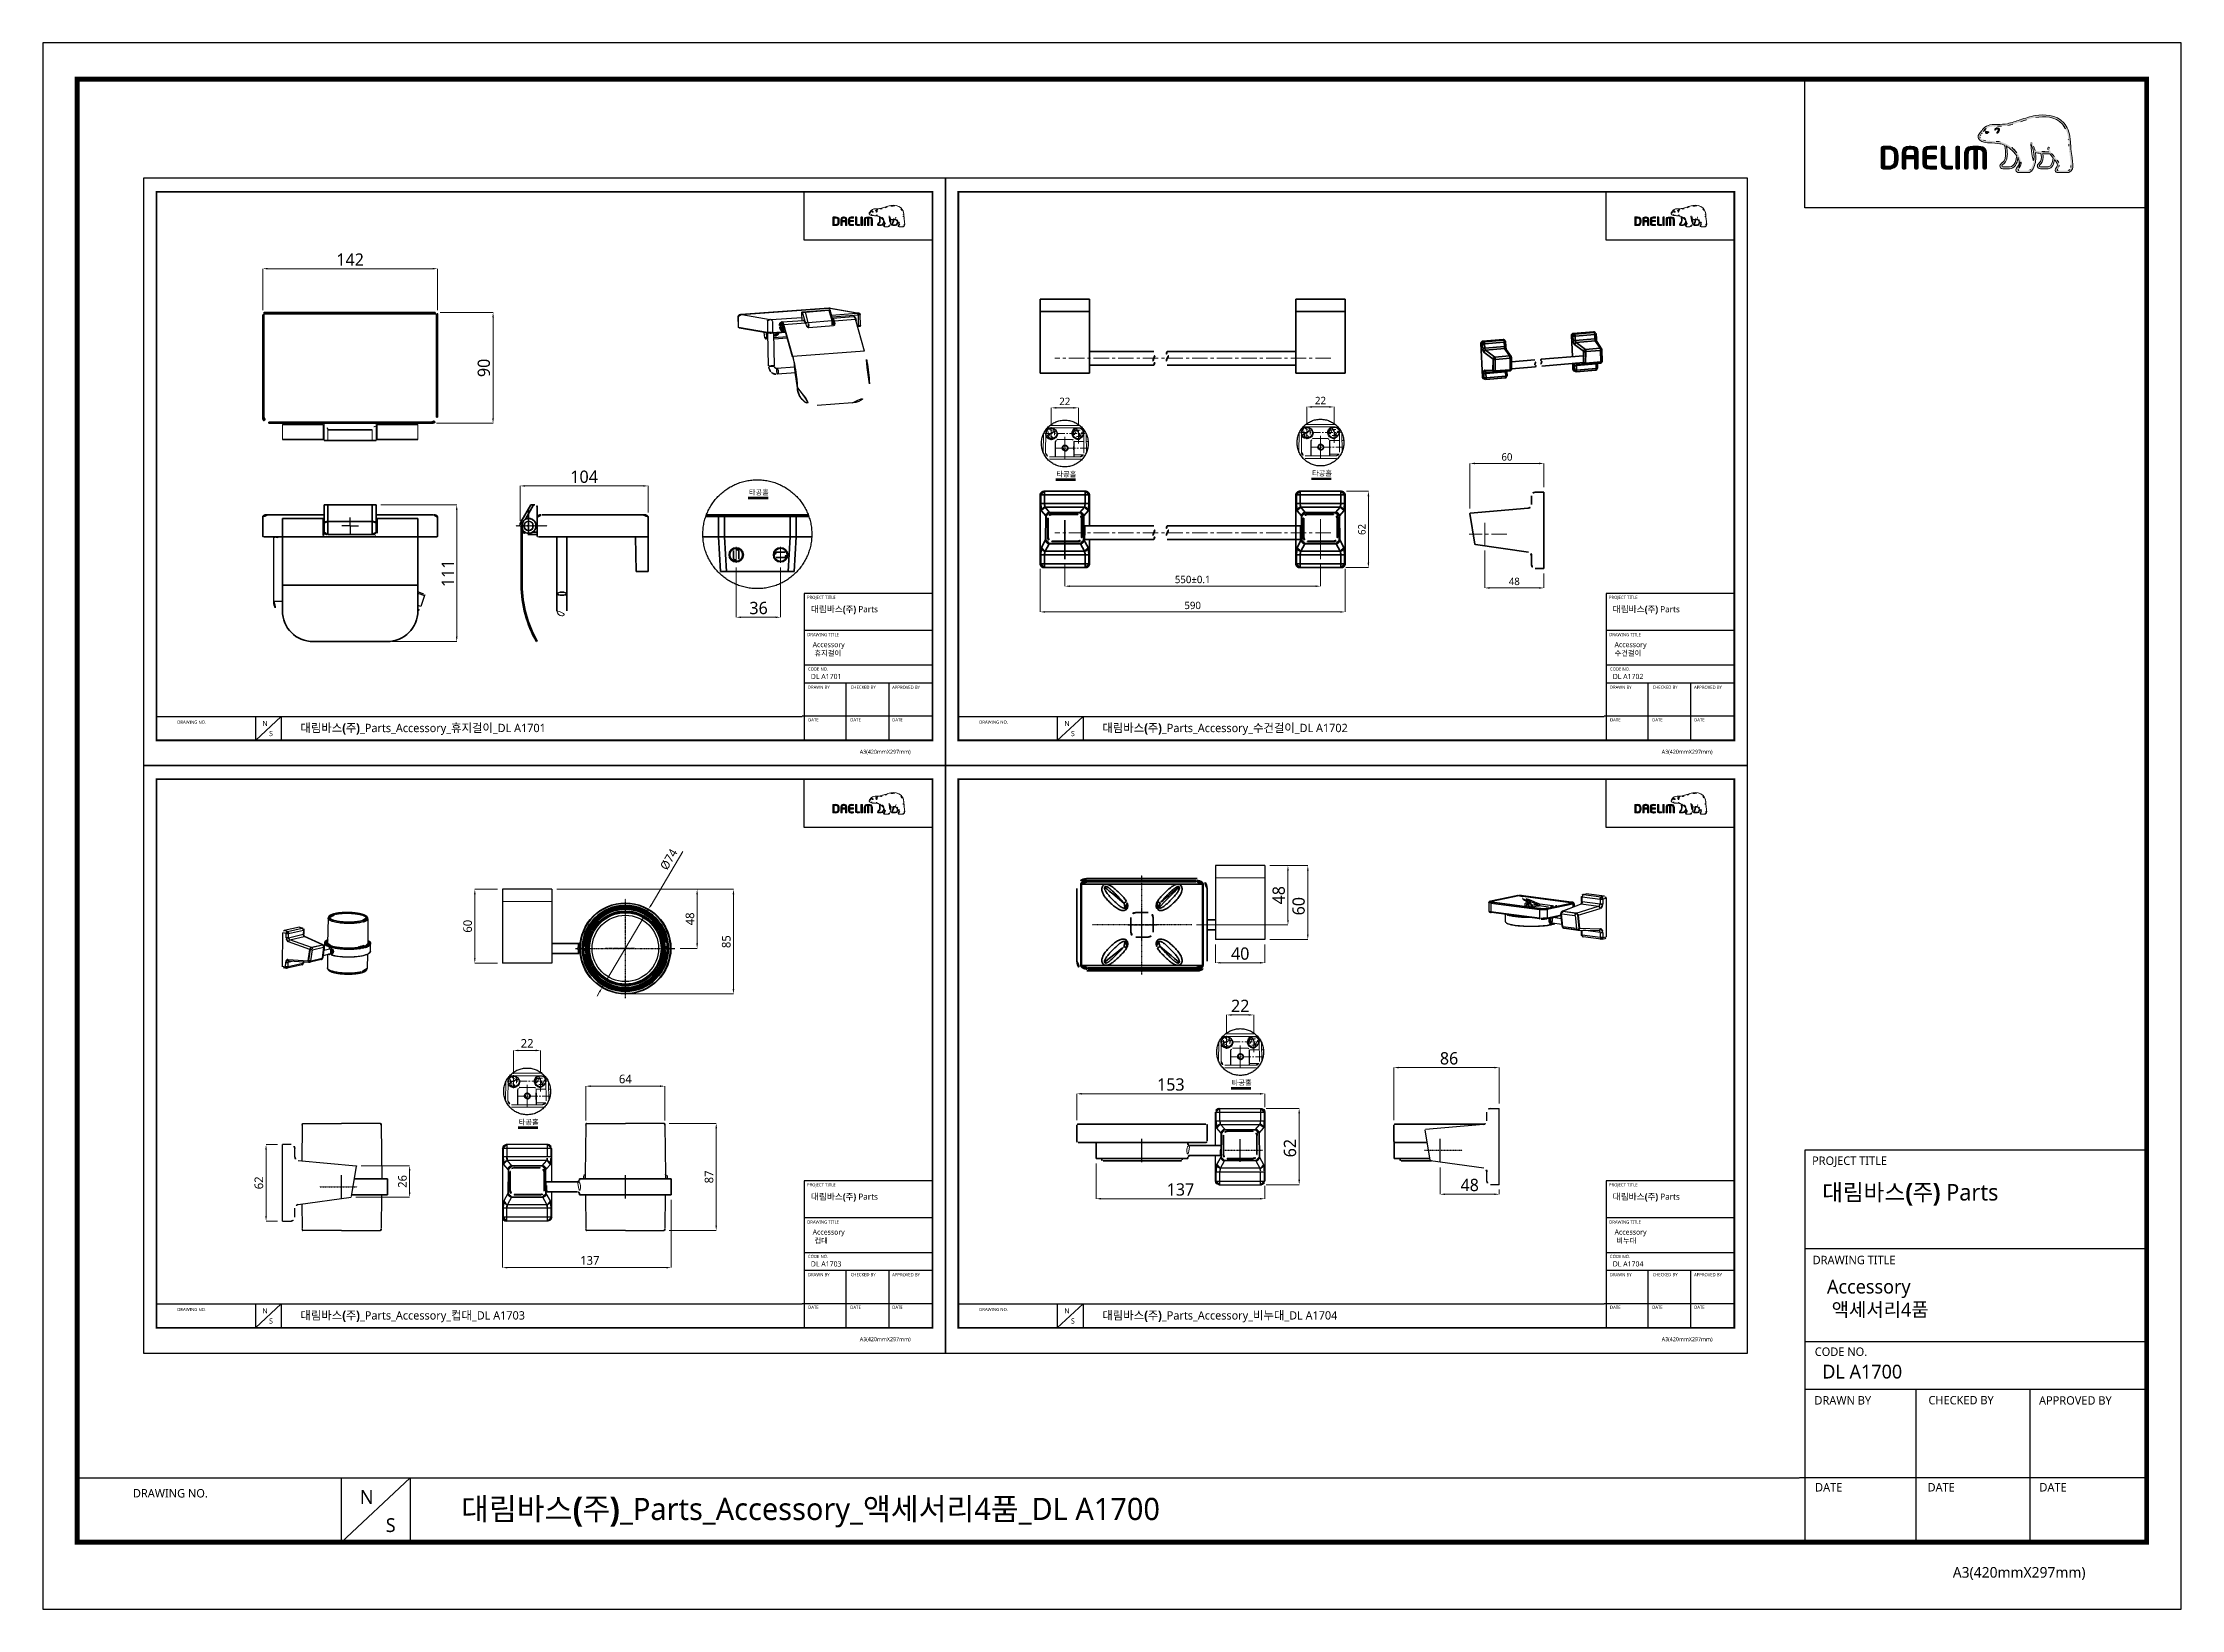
# Model space of a CAD drawing. Extents: x 16296675745 to 16296677481, y -37409619395 to -37409618123.
import ezdxf

# ---------------------------------------------------------------- set-up
doc = ezdxf.new("R2010")
doc.units = 0
doc.header["$LTSCALE"] = 10
doc.header["$MEASUREMENT"] = 0
doc.header["$PDMODE"] = 3
doc.header["$PDSIZE"] = -10
for name, pattern in [('CENTER', [2, 1.25, -0.25, 0.25, -0.25]), ('CENTER2', [28.575, 19.05, -3.175, 3.175, -3.175]), ('HIDDEN', [0.375, 0.25, -0.125]), ('PHANTOM2', [1.25, 0.625, -0.125, 0.125, -0.125, 0.125, -0.125])]:
    doc.linetypes.add(name, pattern=pattern)
doc.layers.get('0').update_dxf_attribs({"linetype": 'CONTINUOUS'})
doc.layers.get('DEFPOINTS').update_dxf_attribs({"linetype": 'CONTINUOUS'})
for name, color, linetype in [('02___PRT_ALL_AXES', 7, 'CONTINUOUS'), ('1', 7, 'CONTINUOUS'), ('2', 2, 'CONTINUOUS'), ('中心线', 1, 'CENTER')]:
    doc.layers.add(name, color=color, linetype=linetype)
doc.layers.add('_尺_', color=7, linetype='CONTINUOUS', lineweight=18, true_color=0x33cc00)
for name, color, linetype, lineweight in [('Cneter', 1, 'CENTER2', 13), ('标尺线', 82, 'CONTINUOUS', 18), ('粗实线', 7, 'CONTINUOUS', 35), ('레이어 1', 7, 'CONTINUOUS', 0)]:
    doc.layers.add(name, color=color, linetype=linetype, lineweight=lineweight)
doc.styles.add('Daelim Dimension', font='')
doc.styles.get('Daelim Dimension').set_extended_font_data('NanumGothic')
doc.dimstyles.new('DEFAULT', dxfattribs={"dimscale": 2, "dimtxt": 2, "dimasz": 2, "dimexe": 0, "dimexo": 2, "dimgap": 1, "dimtad": 1, "dimdec": 1, "dimzin": 9, "dimdsep": 46, "dimtxsty": 'Daelim Dimension', "dimcen": 0.5, "dimclrd": 252, "dimclre": 252, "dimclrt": 3, "dimadec": 1, "dimazin": 0, "dimtfac": 1, "dimtdec": 1, "dimtix": 1, "dimtmove": 0, "dimatfit": 3, "dimfxl": 1, "dimtolj": 1, "dimtzin": 1, "dimlwd": 9, "dimlwe": 9, "dimarcsym": 0})

# ---------------------------------------------------------------- blocks, each defined once
blk = doc.blocks.new('*D21')
at = {"layer": 'DEFPOINTS', "color": 0, "transparency": 16777216}
for p in [(16296676015.557819, -37409618498.558228), (16296676024.557819, -37409618609.506737), (16296676081.08321, -37409618609.506737)]:
    blk.add_point(p, dxfattribs=at)
at = {"layer": '标尺线', "color": 5, "lineweight": 9, "transparency": 16777216}
for p, q in [((16296676019.557819, -37409618498.558228), (16296676081.08321, -37409618498.558228)), ((16296676081.08321, -37409618502.558228), (16296676081.08321, -37409618605.506737)), ((16296676028.557819, -37409618609.506737), (16296676081.08321, -37409618609.506737))]:
    blk.add_line(p, q, dxfattribs=at)
at = {"layer": '标尺线', "color": 5, "transparency": 16777216}
for points in [[(16296676080.41654, -37409618502.558228), (16296676081.74987, -37409618502.558228), (16296676081.08321, -37409618498.558228)], [(16296676080.41654, -37409618605.506737), (16296676081.74987, -37409618605.506737), (16296676081.08321, -37409618609.506737)]]:
    blk.add_solid(points, dxfattribs=at)
at = {"layer": '标尺线', "color": 7, "transparency": 16777216, "insert": (16296676073.747021, -37409618554.032494), "char_height": 10, "attachment_point": 5, "rotation": 90, "style": 'Daelim Dimension'}
blk.add_mtext('\\A1;111', dxfattribs=at)
blk = doc.blocks.new('*D22')
at = {"layer": 'DEFPOINTS', "color": 0, "transparency": 16777216}
for p in [(16296676236.48192, -37409618483.093971), (16296676236.48192, -37409618508.558228), (16296676132.48192, -37409618515.558228)]:
    blk.add_point(p, dxfattribs=at)
at = {"layer": '标尺线', "color": 5, "lineweight": 9, "transparency": 16777216}
for p, q in [((16296676132.48192, -37409618511.558228), (16296676132.48192, -37409618483.093971)), ((16296676136.48192, -37409618483.093971), (16296676232.48192, -37409618483.093971)), ((16296676236.48192, -37409618504.558228), (16296676236.48192, -37409618483.093971))]:
    blk.add_line(p, q, dxfattribs=at)
at = {"layer": '标尺线', "color": 5, "transparency": 16777216}
for points in [[(16296676136.48192, -37409618482.427307), (16296676136.48192, -37409618483.760643), (16296676132.48192, -37409618483.093971)], [(16296676232.48192, -37409618482.427307), (16296676232.48192, -37409618483.760643), (16296676236.48192, -37409618483.093971)]]:
    blk.add_solid(points, dxfattribs=at)
at = {"layer": '标尺线', "color": 7, "transparency": 16777216, "insert": (16296676184.48192, -37409618475.686249), "char_height": 10, "attachment_point": 5, "style": 'Daelim Dimension'}
blk.add_mtext('\\A1;104', dxfattribs=at)
blk = doc.blocks.new('*D23')
at = {"color": 5, "lineweight": 9, "ltscale": 0.5, "transparency": 16777216}
for p, q in [((16296675923.557819, -37409618340.267403), (16296675923.557819, -37409618306.704643)), ((16296675927.557819, -37409618306.704643), (16296676061.557819, -37409618306.704643)), ((16296676065.557819, -37409618340.267403), (16296676065.557819, -37409618306.704643))]:
    blk.add_line(p, q, dxfattribs=at)
at = {"color": 5, "ltscale": 0.5, "transparency": 16777216}
for points in [[(16296675927.557819, -37409618306.037979), (16296675927.557819, -37409618307.371307), (16296675923.557819, -37409618306.704643)], [(16296676061.557819, -37409618306.037979), (16296676061.557819, -37409618307.371307), (16296676065.557819, -37409618306.704643)]]:
    blk.add_solid(points, dxfattribs=at)
at = {"layer": 'DEFPOINTS', "color": 0, "ltscale": 0.5, "transparency": 16777216}
for p in [(16296676065.557819, -37409618306.704643), (16296675923.557819, -37409618344.267403), (16296676065.557819, -37409618344.267403)]:
    blk.add_point(p, dxfattribs=at)
at = {"color": 7, "ltscale": 0.5, "transparency": 16777216, "insert": (16296675994.557819, -37409618299.311234), "char_height": 10, "attachment_point": 5, "style": 'Daelim Dimension'}
blk.add_mtext('\\A1;142', dxfattribs=at)
blk = doc.blocks.new('*D24')
at = {"color": 5, "lineweight": 9, "ltscale": 0.5, "transparency": 16777216}
for p, q in [((16296676067.55782, -37409618342.2674), (16296676110.5754, -37409618342.2674)), ((16296676110.5754, -37409618346.2674), (16296676110.5754, -37409618428.2674)), ((16296676064.55782, -37409618432.2674), (16296676110.5754, -37409618432.2674))]:
    blk.add_line(p, q, dxfattribs=at)
at = {"color": 5, "ltscale": 0.5, "transparency": 16777216}
for points in [[(16296676109.90873, -37409618346.2674), (16296676111.24206, -37409618346.2674), (16296676110.5754, -37409618342.2674)], [(16296676109.90873, -37409618428.2674), (16296676111.24206, -37409618428.2674), (16296676110.5754, -37409618432.2674)]]:
    blk.add_solid(points, dxfattribs=at)
at = {"layer": 'DEFPOINTS', "color": 0, "ltscale": 0.5, "transparency": 16777216}
for p in [(16296676063.55782, -37409618342.2674), (16296676060.55782, -37409618432.2674), (16296676110.5754, -37409618432.2674)]:
    blk.add_point(p, dxfattribs=at)
at = {"color": 7, "ltscale": 0.5, "transparency": 16777216, "insert": (16296676103.13191, -37409618387.2674), "char_height": 10, "attachment_point": 5, "rotation": 90, "style": 'Daelim Dimension'}
blk.add_mtext('\\A1;90', dxfattribs=at)
blk = doc.blocks.new('*D8')
at = {"color": 5, "lineweight": 9, "ltscale": 0.5, "transparency": 16777216}
for p, q in [((16296676554.72481, -37409618550.456543), (16296676554.72481, -37409618585.422592)), ((16296676802.288059, -37409618550.456543), (16296676802.288059, -37409618585.422592)), ((16296676798.288059, -37409618585.422592), (16296676558.72481, -37409618585.422592))]:
    blk.add_line(p, q, dxfattribs=at)
at = {"color": 5, "ltscale": 0.5, "transparency": 16777216}
for points in [[(16296676558.72481, -37409618584.755928), (16296676558.72481, -37409618586.089256), (16296676554.72481, -37409618585.422592)], [(16296676798.288059, -37409618584.755928), (16296676798.288059, -37409618586.089256), (16296676802.288059, -37409618585.422592)]]:
    blk.add_solid(points, dxfattribs=at)
at = {"layer": 'DEFPOINTS', "color": 0, "ltscale": 0.5, "transparency": 16777216}
for p in [(16296676554.72481, -37409618546.456543), (16296676802.288059, -37409618546.456543), (16296676554.72481, -37409618585.422592)]:
    blk.add_point(p, dxfattribs=at)
at = {"color": 7, "ltscale": 0.5, "transparency": 16777216, "insert": (16296676678.506439, -37409618580.156487), "char_height": 6, "attachment_point": 5, "style": 'Daelim Dimension'}
blk.add_mtext('\\A1;590', dxfattribs=at)
blk = doc.blocks.new('*D9')
at = {"color": 5, "lineweight": 9, "ltscale": 0.5, "transparency": 16777216}
for p, q in [((16296676574.72481, -37409618546.511124), (16296676574.72481, -37409618564.523277)), ((16296676782.288059, -37409618546.511124), (16296676782.288059, -37409618564.523277)), ((16296676778.288059, -37409618564.523277), (16296676578.72481, -37409618564.523277))]:
    blk.add_line(p, q, dxfattribs=at)
at = {"color": 5, "ltscale": 0.5, "transparency": 16777216}
for points in [[(16296676578.72481, -37409618563.856621), (16296676578.72481, -37409618565.189949), (16296676574.72481, -37409618564.523277)], [(16296676778.288059, -37409618563.856621), (16296676778.288059, -37409618565.189949), (16296676782.288059, -37409618564.523277)]]:
    blk.add_solid(points, dxfattribs=at)
at = {"layer": 'DEFPOINTS', "color": 0, "ltscale": 0.5, "transparency": 16777216}
for p in [(16296676574.72481, -37409618542.511124), (16296676782.288059, -37409618542.511124), (16296676574.72481, -37409618564.523277)]:
    blk.add_point(p, dxfattribs=at)
at = {"color": 7, "ltscale": 0.5, "transparency": 16777216, "insert": (16296676678.506439, -37409618559.111267), "char_height": 6, "attachment_point": 5, "style": 'Daelim Dimension'}
blk.add_mtext('\\A1;550±0.1', dxfattribs=at)
blk = doc.blocks.new('*D10')
at = {"color": 5, "lineweight": 9, "ltscale": 0.5, "transparency": 16777216}
for p, q in [((16296676803.27879, -37409618487.45654), (16296676821.1874, -37409618487.45654)), ((16296676821.1874, -37409618491.45654), (16296676821.1874, -37409618545.45654)), ((16296676802.72787, -37409618549.45654), (16296676821.1874, -37409618549.45654))]:
    blk.add_line(p, q, dxfattribs=at)
at = {"color": 5, "ltscale": 0.5, "transparency": 16777216}
for points in [[(16296676820.52073, -37409618491.45654), (16296676821.85406, -37409618491.45654), (16296676821.1874, -37409618487.45654)], [(16296676820.52073, -37409618545.45654), (16296676821.85406, -37409618545.45654), (16296676821.1874, -37409618549.45654)]]:
    blk.add_solid(points, dxfattribs=at)
at = {"layer": 'DEFPOINTS', "color": 0, "ltscale": 0.5, "transparency": 16777216}
for p in [(16296676799.27879, -37409618487.45654), (16296676798.72787, -37409618549.45654), (16296676821.1874, -37409618549.45654)]:
    blk.add_point(p, dxfattribs=at)
at = {"color": 7, "ltscale": 0.5, "transparency": 16777216, "insert": (16296676815.92131, -37409618518.45654), "char_height": 6, "attachment_point": 5, "rotation": 90, "style": 'Daelim Dimension'}
blk.add_mtext('\\A1;62', dxfattribs=at)
blk = doc.blocks.new('*D11')
at = {"color": 5, "lineweight": 9, "ltscale": 0.5, "transparency": 16777216}
for p, q in [((16296676903.63537, -37409618501.562286), (16296676903.63537, -37409618464.840149)), ((16296676959.62615, -37409618464.840149), (16296676907.63537, -37409618464.840149)), ((16296676963.62615, -37409618484.123207), (16296676963.62615, -37409618464.840149))]:
    blk.add_line(p, q, dxfattribs=at)
at = {"color": 5, "ltscale": 0.5, "transparency": 16777216}
for points in [[(16296676907.63537, -37409618464.173477), (16296676907.63537, -37409618465.506813), (16296676903.63537, -37409618464.840149)], [(16296676959.62615, -37409618464.173477), (16296676959.62615, -37409618465.506813), (16296676963.62615, -37409618464.840149)]]:
    blk.add_solid(points, dxfattribs=at)
at = {"layer": 'DEFPOINTS', "color": 0, "ltscale": 0.5, "transparency": 16777216}
for p in [(16296676903.63537, -37409618464.840149), (16296676963.62615, -37409618488.123207), (16296676903.63537, -37409618505.562286)]:
    blk.add_point(p, dxfattribs=at)
at = {"color": 7, "ltscale": 0.5, "transparency": 16777216, "insert": (16296676933.63076, -37409618459.574051), "char_height": 6, "attachment_point": 5, "style": 'Daelim Dimension'}
blk.add_mtext('\\A1;60', dxfattribs=at)
blk = doc.blocks.new('*D12')
at = {"color": 5, "lineweight": 9, "ltscale": 0.5, "transparency": 16777216}
for p, q in [((16296676915.62615, -37409618535.4832), (16296676915.62615, -37409618565.943069)), ((16296676963.62615, -37409618554.123207), (16296676963.62615, -37409618565.943069)), ((16296676959.62615, -37409618565.943069), (16296676919.62615, -37409618565.943069))]:
    blk.add_line(p, q, dxfattribs=at)
at = {"color": 5, "ltscale": 0.5, "transparency": 16777216}
for points in [[(16296676919.62615, -37409618565.276413), (16296676919.62615, -37409618566.609734), (16296676915.62615, -37409618565.943069)], [(16296676959.62615, -37409618565.276413), (16296676959.62615, -37409618566.609734), (16296676963.62615, -37409618565.943069)]]:
    blk.add_solid(points, dxfattribs=at)
at = {"layer": 'DEFPOINTS', "color": 0, "ltscale": 0.5, "transparency": 16777216}
for p in [(16296676915.62615, -37409618531.4832), (16296676963.62615, -37409618550.123207), (16296676915.62615, -37409618565.943069)]:
    blk.add_point(p, dxfattribs=at)
at = {"color": 7, "ltscale": 0.5, "transparency": 16777216, "insert": (16296676939.62615, -37409618560.676971), "char_height": 6, "attachment_point": 5, "style": 'Daelim Dimension'}
blk.add_mtext('\\A1;48', dxfattribs=at)
blk = doc.blocks.new('*D13')
at = {"layer": 'DEFPOINTS', "color": 0, "transparency": 16777216}
for p in [(16296676118.215139, -37409619059.200287), (16296676255.215139, -37409619058.700958), (16296676118.215139, -37409619117.853951)]:
    blk.add_point(p, dxfattribs=at)
at = {"layer": '标尺线', "color": 5, "lineweight": 9, "transparency": 16777216}
for p, q in [((16296676118.215139, -37409619063.200287), (16296676118.215139, -37409619117.853951)), ((16296676255.215139, -37409619062.700958), (16296676255.215139, -37409619117.853951)), ((16296676251.215139, -37409619117.853951), (16296676122.215139, -37409619117.853951))]:
    blk.add_line(p, q, dxfattribs=at)
at = {"layer": '标尺线', "color": 5, "transparency": 16777216}
for points in [[(16296676122.215139, -37409619117.187286), (16296676122.215139, -37409619118.520607), (16296676118.215139, -37409619117.853951)], [(16296676251.215139, -37409619117.187286), (16296676251.215139, -37409619118.520607), (16296676255.215139, -37409619117.853951)]]:
    blk.add_solid(points, dxfattribs=at)
at = {"layer": '标尺线', "color": 7, "transparency": 16777216, "insert": (16296676189.131411, -37409619112.038498), "char_height": 7, "attachment_point": 5, "style": 'Daelim Dimension'}
blk.add_mtext('\\A1;137', dxfattribs=at)
blk = doc.blocks.new('*D14')
at = {"layer": 'DEFPOINTS', "color": 0, "transparency": 16777216}
for p in [(16296675939.65361, -37409619018.000954), (16296675926.30249, -37409619080.000954), (16296675939.65361, -37409619080.000954)]:
    blk.add_point(p, dxfattribs=at)
at = {"layer": '标尺线', "color": 5, "lineweight": 9, "transparency": 16777216}
for p, q in [((16296675935.65361, -37409619018.000954), (16296675926.30249, -37409619018.000954)), ((16296675926.30249, -37409619022.000954), (16296675926.30249, -37409619076.000954)), ((16296675935.65361, -37409619080.000954), (16296675926.30249, -37409619080.000954))]:
    blk.add_line(p, q, dxfattribs=at)
at = {"layer": '标尺线', "color": 5, "transparency": 16777216}
for points in [[(16296675925.63583, -37409619022.000954), (16296675926.96916, -37409619022.000954), (16296675926.30249, -37409619018.000954)], [(16296675925.63583, -37409619076.000954), (16296675926.96916, -37409619076.000954), (16296675926.30249, -37409619080.000954)]]:
    blk.add_solid(points, dxfattribs=at)
at = {"layer": '标尺线', "color": 7, "transparency": 16777216, "insert": (16296675920.49205, -37409619049.000954), "char_height": 7, "attachment_point": 5, "rotation": 90, "style": 'Daelim Dimension'}
blk.add_mtext('\\A1;62', dxfattribs=at)
blk = doc.blocks.new('*D0')
at = {"layer": 'DEFPOINTS', "color": 0, "transparency": 16777216}
for p in [(16296675999.374241, -37409619035.094147), (16296676042.855169, -37409619035.094147), (16296675995.290199, -37409619060.605438)]:
    blk.add_point(p, dxfattribs=at)
at = {"layer": '标尺线', "color": 5, "lineweight": 9, "transparency": 16777216}
for p, q in [((16296676003.374241, -37409619035.094147), (16296676042.855169, -37409619035.094147)), ((16296676042.855169, -37409619056.605438), (16296676042.855169, -37409619039.094147)), ((16296675999.290199, -37409619060.605438), (16296676042.855169, -37409619060.605438))]:
    blk.add_line(p, q, dxfattribs=at)
at = {"layer": '标尺线', "color": 5, "transparency": 16777216}
for points in [[(16296676042.188499, -37409619039.094147), (16296676043.52183, -37409619039.094147), (16296676042.855169, -37409619035.094147)], [(16296676042.188499, -37409619056.605438), (16296676043.52183, -37409619056.605438), (16296676042.855169, -37409619060.605438)]]:
    blk.add_solid(points, dxfattribs=at)
at = {"layer": '标尺线', "color": 7, "transparency": 16777216, "insert": (16296676037.044729, -37409619047.849792), "char_height": 7, "attachment_point": 5, "rotation": 90, "style": 'Daelim Dimension'}
blk.add_mtext('\\A1;26', dxfattribs=at)
blk = doc.blocks.new('*D15')
at = {"color": 5, "lineweight": 9, "ltscale": 0.5, "transparency": 16777216}
for p, q in [((16296676114.21514, -37409618810.6493), (16296676095.77783, -37409618810.6493)), ((16296676095.77783, -37409618814.6493), (16296676095.77783, -37409618866.64008)), ((16296676114.21514, -37409618870.64008), (16296676095.77783, -37409618870.64008))]:
    blk.add_line(p, q, dxfattribs=at)
at = {"color": 5, "ltscale": 0.5, "transparency": 16777216}
for points in [[(16296676095.11116, -37409618814.6493), (16296676096.4445, -37409618814.6493), (16296676095.77783, -37409618810.6493)], [(16296676095.11116, -37409618866.64008), (16296676096.4445, -37409618866.64008), (16296676095.77783, -37409618870.64008)]]:
    blk.add_solid(points, dxfattribs=at)
at = {"layer": 'DEFPOINTS', "color": 0, "ltscale": 0.5, "transparency": 16777216}
for p in [(16296676118.21514, -37409618810.6493), (16296676095.77783, -37409618870.64008), (16296676118.21514, -37409618870.64008)]:
    blk.add_point(p, dxfattribs=at)
at = {"color": 7, "ltscale": 0.5, "transparency": 16777216, "insert": (16296676089.96739, -37409618840.64468), "char_height": 7, "attachment_point": 5, "rotation": 90, "style": 'Daelim Dimension'}
blk.add_mtext('\\A1;60', dxfattribs=at)
blk = doc.blocks.new('*D1')
at = {"color": 5, "lineweight": 9, "ltscale": 0.5, "transparency": 16777216}
for p, q in [((16296676264.7, -37409618779.9), (16296676238.9, -37409618823.4)), ((16296676199.1, -37409618890.5), (16296676236.8, -37409618826.8)), ((16296676197, -37409618893.9), (16296676195, -37409618897.4))]:
    blk.add_line(p, q, dxfattribs=at)
at = {"color": 5, "ltscale": 0.5, "transparency": 16777216}
for points in [[(16296676238.3, -37409618823), (16296676239.5, -37409618823.7), (16296676236.8, -37409618826.8)], [(16296676196.5, -37409618893.6), (16296676197.6, -37409618894.3), (16296676199.1, -37409618890.5)]]:
    blk.add_solid(points, dxfattribs=at)
at = {"layer": 'DEFPOINTS', "color": 0, "ltscale": 0.5, "transparency": 16777216}
for p in [(16296676236.8, -37409618826.8), (16296676199.1, -37409618890.5)]:
    blk.add_point(p, dxfattribs=at)
at = {"color": 7, "ltscale": 0.5, "transparency": 16777216, "insert": (16296676253.3, -37409618786.4), "char_height": 7, "attachment_point": 5, "rotation": 59.3206, "style": 'Daelim Dimension'}
blk.add_mtext('\\A1;Ø74', dxfattribs=at)
blk = doc.blocks.new('*D16')
at = {"color": 5, "lineweight": 9, "ltscale": 0.5, "transparency": 16777216}
for p, q in [((16296676162.21514, -37409618810.6493), (16296676276.23935, -37409618810.6493)), ((16296676276.23935, -37409618814.6493), (16296676276.23935, -37409618854.6493)), ((16296676262.33514, -37409618858.6493), (16296676276.23935, -37409618858.6493))]:
    blk.add_line(p, q, dxfattribs=at)
at = {"color": 5, "ltscale": 0.5, "transparency": 16777216}
for points in [[(16296676275.57269, -37409618814.6493), (16296676276.90602, -37409618814.6493), (16296676276.23935, -37409618810.6493)], [(16296676275.57269, -37409618854.6493), (16296676276.90602, -37409618854.6493), (16296676276.23935, -37409618858.6493)]]:
    blk.add_solid(points, dxfattribs=at)
at = {"layer": 'DEFPOINTS', "color": 0, "ltscale": 0.5, "transparency": 16777216}
for p in [(16296676158.21514, -37409618810.6493), (16296676258.33514, -37409618858.6493), (16296676276.23935, -37409618858.6493)]:
    blk.add_point(p, dxfattribs=at)
at = {"color": 7, "ltscale": 0.5, "transparency": 16777216, "insert": (16296676270.42892, -37409618834.64928), "char_height": 7, "attachment_point": 5, "rotation": 90, "style": 'Daelim Dimension'}
blk.add_mtext('\\A1;48', dxfattribs=at)
blk = doc.blocks.new('*D17')
at = {"color": 5, "lineweight": 9, "ltscale": 0.5, "transparency": 16777216}
for p, q in [((16296676162.21514, -37409618810.6493), (16296676305.72608, -37409618810.6493)), ((16296676305.72608, -37409618814.6493), (16296676305.72608, -37409618891.6493)), ((16296676221.96514, -37409618895.6493), (16296676305.72608, -37409618895.6493))]:
    blk.add_line(p, q, dxfattribs=at)
at = {"color": 5, "ltscale": 0.5, "transparency": 16777216}
for points in [[(16296676305.05941, -37409618814.6493), (16296676306.39274, -37409618814.6493), (16296676305.72608, -37409618810.6493)], [(16296676305.05941, -37409618891.6493), (16296676306.39274, -37409618891.6493), (16296676305.72608, -37409618895.6493)]]:
    blk.add_solid(points, dxfattribs=at)
at = {"layer": 'DEFPOINTS', "color": 0, "ltscale": 0.5, "transparency": 16777216}
for p in [(16296676158.21514, -37409618810.6493), (16296676217.96514, -37409618895.6493), (16296676305.72608, -37409618895.6493)]:
    blk.add_point(p, dxfattribs=at)
at = {"color": 7, "ltscale": 0.5, "transparency": 16777216, "insert": (16296676299.91564, -37409618853.1493), "char_height": 7, "attachment_point": 5, "rotation": 90, "style": 'Daelim Dimension'}
blk.add_mtext('\\A1;85', dxfattribs=at)
blk = doc.blocks.new('*D18')
at = {"color": 5, "lineweight": 9, "ltscale": 0.5, "transparency": 16777216}
for p, q in [((16296676253.49946, -37409619000.70764), (16296676291.72969, -37409619000.70764)), ((16296676291.72969, -37409619004.70764), (16296676291.72969, -37409619083.70764)), ((16296676253.50994, -37409619087.70764), (16296676291.72969, -37409619087.70764))]:
    blk.add_line(p, q, dxfattribs=at)
at = {"color": 5, "ltscale": 0.5, "transparency": 16777216}
for points in [[(16296676291.06302, -37409619004.70764), (16296676292.39635, -37409619004.70764), (16296676291.72969, -37409619000.70764)], [(16296676291.06302, -37409619083.70764), (16296676292.39635, -37409619083.70764), (16296676291.72969, -37409619087.70764)]]:
    blk.add_solid(points, dxfattribs=at)
at = {"layer": 'DEFPOINTS', "color": 0, "ltscale": 0.5, "transparency": 16777216}
for p in [(16296676249.49946, -37409619000.70764), (16296676249.50994, -37409619087.70764), (16296676291.72969, -37409619087.70764)]:
    blk.add_point(p, dxfattribs=at)
at = {"color": 7, "ltscale": 0.5, "transparency": 16777216, "insert": (16296676285.91925, -37409619044.20764), "char_height": 7, "attachment_point": 5, "rotation": 90, "style": 'Daelim Dimension'}
blk.add_mtext('\\A1;87', dxfattribs=at)
blk = doc.blocks.new('*D19')
at = {"color": 5, "lineweight": 9, "ltscale": 0.5, "transparency": 16777216}
for p, q in [((16296676185.830839, -37409618998.302406), (16296676185.830839, -37409618970.496193)), ((16296676189.830839, -37409618970.496193), (16296676246.09944, -37409618970.496193)), ((16296676250.09944, -37409618998.302406), (16296676250.09944, -37409618970.496193))]:
    blk.add_line(p, q, dxfattribs=at)
at = {"color": 5, "ltscale": 0.5, "transparency": 16777216}
for points in [[(16296676189.830839, -37409618969.829529), (16296676189.830839, -37409618971.162857), (16296676185.830839, -37409618970.496193)], [(16296676246.09944, -37409618969.829529), (16296676246.09944, -37409618971.162857), (16296676250.09944, -37409618970.496193)]]:
    blk.add_solid(points, dxfattribs=at)
at = {"layer": 'DEFPOINTS', "color": 0, "ltscale": 0.5, "transparency": 16777216}
for p in [(16296676250.09944, -37409618970.496193), (16296676185.830839, -37409619002.302406), (16296676250.09944, -37409619002.302406)]:
    blk.add_point(p, dxfattribs=at)
at = {"color": 7, "ltscale": 0.5, "transparency": 16777216, "insert": (16296676217.965139, -37409618964.685753), "char_height": 7, "attachment_point": 5, "style": 'Daelim Dimension'}
blk.add_mtext('\\A1;64', dxfattribs=at)
blk = doc.blocks.new('*D20')
at = {"layer": 'DEFPOINTS', "color": 0, "transparency": 16777216}
for p in [(16296676600.112, -37409619029.220787), (16296676737.112, -37409619047.52079), (16296676737.112, -37409619061.901527)]:
    blk.add_point(p, dxfattribs=at)
at = {"layer": '标尺线', "color": 5, "lineweight": 9, "transparency": 16777216}
for p, q in [((16296676600.112, -37409619033.220787), (16296676600.112, -37409619061.901527)), ((16296676604.112, -37409619061.901527), (16296676733.112, -37409619061.901527)), ((16296676737.112, -37409619051.52079), (16296676737.112, -37409619061.901527))]:
    blk.add_line(p, q, dxfattribs=at)
at = {"layer": '标尺线', "color": 5, "transparency": 16777216}
for points in [[(16296676604.112, -37409619061.234863), (16296676604.112, -37409619062.568192), (16296676600.112, -37409619061.901527)], [(16296676733.112, -37409619061.234863), (16296676733.112, -37409619062.568192), (16296676737.112, -37409619061.901527)]]:
    blk.add_solid(points, dxfattribs=at)
at = {"layer": '标尺线', "color": 7, "transparency": 16777216, "insert": (16296676668.612, -37409619054.450882), "char_height": 10, "attachment_point": 5, "style": 'Daelim Dimension'}
blk.add_mtext('\\A1;137', dxfattribs=at)
blk = doc.blocks.new('*D6')
at = {"layer": 'DEFPOINTS', "color": 0, "transparency": 16777216}
for p in [(16296676879.4, -37409619032.6), (16296676927.4, -37409619050.5), (16296676927.4, -37409619058.3)]:
    blk.add_point(p, dxfattribs=at)
at = {"layer": '标尺线', "color": 5, "lineweight": 9, "transparency": 16777216}
for p, q in [((16296676879.4, -37409619036.6), (16296676879.4, -37409619058.3)), ((16296676883.4, -37409619058.3), (16296676923.4, -37409619058.3)), ((16296676927.4, -37409619054.5), (16296676927.4, -37409619058.3))]:
    blk.add_line(p, q, dxfattribs=at)
at = {"layer": '标尺线', "color": 5, "transparency": 16777216}
for points in [[(16296676883.4, -37409619057.6), (16296676883.4, -37409619058.9), (16296676879.4, -37409619058.3)], [(16296676923.4, -37409619057.6), (16296676923.4, -37409619058.9), (16296676927.4, -37409619058.3)]]:
    blk.add_solid(points, dxfattribs=at)
at = {"layer": '标尺线', "color": 7, "transparency": 16777216, "insert": (16296676903.4, -37409619050.8), "char_height": 10, "attachment_point": 5, "style": 'Daelim Dimension'}
blk.add_mtext('\\A1;48', dxfattribs=at)
blk = doc.blocks.new('*D7')
at = {"layer": 'DEFPOINTS', "color": 0, "transparency": 16777216}
for p in [(16296676927.360359, -37409618955.399773), (16296676927.360359, -37409618988.520782), (16296676841.860359, -37409619002.220787)]:
    blk.add_point(p, dxfattribs=at)
at = {"layer": '标尺线', "color": 5, "lineweight": 9, "transparency": 16777216}
for p, q in [((16296676841.860359, -37409618998.220787), (16296676841.860359, -37409618955.399773)), ((16296676845.860359, -37409618955.399773), (16296676923.360359, -37409618955.399773)), ((16296676927.360359, -37409618984.520782), (16296676927.360359, -37409618955.399773))]:
    blk.add_line(p, q, dxfattribs=at)
at = {"layer": '标尺线', "color": 5, "transparency": 16777216}
for points in [[(16296676845.860359, -37409618954.733101), (16296676845.860359, -37409618956.066429), (16296676841.860359, -37409618955.399773)], [(16296676923.360359, -37409618954.733101), (16296676923.360359, -37409618956.066429), (16296676927.360359, -37409618955.399773)]]:
    blk.add_solid(points, dxfattribs=at)
at = {"layer": '标尺线', "color": 7, "transparency": 16777216, "insert": (16296676886.675871, -37409618947.956284), "char_height": 10, "attachment_point": 5, "style": 'Daelim Dimension'}
blk.add_mtext('\\A1;86', dxfattribs=at)
blk = doc.blocks.new('*D25')
at = {"layer": 'DEFPOINTS', "color": 0, "transparency": 16777216}
for p in [(16296676734.10272, -37409618988.52078), (16296676764.99236, -37409618988.52078), (16296676734.10272, -37409619050.52078)]:
    blk.add_point(p, dxfattribs=at)
at = {"layer": '标尺线', "color": 5, "lineweight": 9, "transparency": 16777216}
for p, q in [((16296676738.10272, -37409618988.52078), (16296676764.99236, -37409618988.52078)), ((16296676764.99236, -37409619046.52078), (16296676764.99236, -37409618992.52078)), ((16296676738.10272, -37409619050.52078), (16296676764.99236, -37409619050.52078))]:
    blk.add_line(p, q, dxfattribs=at)
at = {"layer": '标尺线', "color": 5, "transparency": 16777216}
for points in [[(16296676764.3257, -37409618992.52078), (16296676765.65903, -37409618992.52078), (16296676764.99236, -37409618988.52078)], [(16296676764.3257, -37409619046.52078), (16296676765.65903, -37409619046.52078), (16296676764.99236, -37409619050.52078)]]:
    blk.add_solid(points, dxfattribs=at)
at = {"layer": '标尺线', "color": 7, "transparency": 16777216, "insert": (16296676757.54888, -37409619020.83224), "char_height": 10, "attachment_point": 5, "rotation": 90, "style": 'Daelim Dimension'}
blk.add_mtext('\\A1;62', dxfattribs=at)
blk = doc.blocks.new('*D26')
at = {"layer": 'DEFPOINTS', "color": 0, "transparency": 16777216}
for p in [(16296676737.1, -37409618976.7), (16296676737.1, -37409618991.5), (16296676584.5, -37409619002.2)]:
    blk.add_point(p, dxfattribs=at)
at = {"layer": '标尺线', "color": 5, "lineweight": 9, "transparency": 16777216}
for p, q in [((16296676584.5, -37409618998.2), (16296676584.5, -37409618976.7)), ((16296676588.5, -37409618976.7), (16296676733.1, -37409618976.7)), ((16296676737.1, -37409618987.5), (16296676737.1, -37409618976.7))]:
    blk.add_line(p, q, dxfattribs=at)
at = {"layer": '标尺线', "color": 5, "transparency": 16777216}
for points in [[(16296676588.5, -37409618976), (16296676588.5, -37409618977.4), (16296676584.5, -37409618976.7)], [(16296676733.1, -37409618976), (16296676733.1, -37409618977.4), (16296676737.1, -37409618976.7)]]:
    blk.add_solid(points, dxfattribs=at)
at = {"layer": '标尺线', "color": 7, "transparency": 16777216, "insert": (16296676660.8, -37409618969.2), "char_height": 10, "attachment_point": 5, "style": 'Daelim Dimension'}
blk.add_mtext('\\A1;153', dxfattribs=at)
blk = doc.blocks.new('*D27')
at = {"color": 5, "lineweight": 9, "ltscale": 0.5, "transparency": 16777216}
for p, q in [((16296676741.112, -37409618791.444427), (16296676771.995939, -37409618791.444427)), ((16296676771.995939, -37409618795.444427), (16296676771.995939, -37409618847.435204)), ((16296676741.112, -37409618851.435204), (16296676771.995939, -37409618851.435204))]:
    blk.add_line(p, q, dxfattribs=at)
at = {"color": 5, "ltscale": 0.5, "transparency": 16777216}
for points in [[(16296676771.329269, -37409618795.444427), (16296676772.6626, -37409618795.444427), (16296676771.995939, -37409618791.444427)], [(16296676771.329269, -37409618847.435204), (16296676772.6626, -37409618847.435204), (16296676771.995939, -37409618851.435204)]]:
    blk.add_solid(points, dxfattribs=at)
at = {"layer": 'DEFPOINTS', "color": 0, "ltscale": 0.5, "transparency": 16777216}
for p in [(16296676737.112, -37409618791.444427), (16296676737.112, -37409618851.435204), (16296676771.995939, -37409618851.435204)]:
    blk.add_point(p, dxfattribs=at)
at = {"color": 7, "ltscale": 0.5, "transparency": 16777216, "insert": (16296676764.55245, -37409618824.359383), "char_height": 10, "attachment_point": 5, "rotation": 90, "style": 'Daelim Dimension'}
blk.add_mtext('\\A1;60', dxfattribs=at)
blk = doc.blocks.new('*D28')
at = {"color": 5, "lineweight": 9, "ltscale": 0.5, "transparency": 16777216}
for p, q in [((16296676697.112, -37409618855.435204), (16296676697.112, -37409618870.307533)), ((16296676737.112, -37409618855.435204), (16296676737.112, -37409618870.307533)), ((16296676701.112, -37409618870.307533), (16296676733.112, -37409618870.307533))]:
    blk.add_line(p, q, dxfattribs=at)
at = {"color": 5, "ltscale": 0.5, "transparency": 16777216}
for points in [[(16296676701.112, -37409618869.640869), (16296676701.112, -37409618870.974197), (16296676697.112, -37409618870.307533)], [(16296676733.112, -37409618869.640869), (16296676733.112, -37409618870.974197), (16296676737.112, -37409618870.307533)]]:
    blk.add_solid(points, dxfattribs=at)
at = {"layer": 'DEFPOINTS', "color": 0, "ltscale": 0.5, "transparency": 16777216}
for p in [(16296676697.112, -37409618851.435204), (16296676737.112, -37409618851.435204), (16296676737.112, -37409618870.307533)]:
    blk.add_point(p, dxfattribs=at)
at = {"color": 7, "ltscale": 0.5, "transparency": 16777216, "insert": (16296676717.112, -37409618862.899811), "char_height": 10, "attachment_point": 5, "style": 'Daelim Dimension'}
blk.add_mtext('\\A1;40', dxfattribs=at)
blk = doc.blocks.new('*D29')
at = {"color": 5, "lineweight": 9, "ltscale": 0.5, "transparency": 16777216}
for p, q in [((16296676741.112, -37409618791.444427), (16296676755.87697, -37409618791.444427)), ((16296676755.87697, -37409618795.444427), (16296676755.87697, -37409618835.444427)), ((16296676681.732, -37409618839.444427), (16296676755.87697, -37409618839.444427))]:
    blk.add_line(p, q, dxfattribs=at)
at = {"color": 5, "ltscale": 0.5, "transparency": 16777216}
for points in [[(16296676755.2103, -37409618795.444427), (16296676756.543631, -37409618795.444427), (16296676755.87697, -37409618791.444427)], [(16296676755.2103, -37409618835.444427), (16296676756.543631, -37409618835.444427), (16296676755.87697, -37409618839.444427)]]:
    blk.add_solid(points, dxfattribs=at)
at = {"layer": 'DEFPOINTS', "color": 0, "ltscale": 0.5, "transparency": 16777216}
for p in [(16296676737.112, -37409618791.444427), (16296676677.732, -37409618839.444427), (16296676755.87697, -37409618839.444427)]:
    blk.add_point(p, dxfattribs=at)
at = {"color": 7, "ltscale": 0.5, "transparency": 16777216, "insert": (16296676748.433479, -37409618815.444427), "char_height": 10, "attachment_point": 5, "rotation": 90, "style": 'Daelim Dimension'}
blk.add_mtext('\\A1;48', dxfattribs=at)
blk = doc.blocks.new('*D30')
at = {"layer": 'DEFPOINTS', "color": 0, "transparency": 16777216}
for p in [(16296676307.95447, -37409618545.438217), (16296676343.95447, -37409618545.438217), (16296676343.95447, -37409618589.748352)]:
    blk.add_point(p, dxfattribs=at)
at = {"layer": '标尺线', "color": 5, "lineweight": 9, "transparency": 16777216}
for p, q in [((16296676307.95447, -37409618549.438217), (16296676307.95447, -37409618589.748352)), ((16296676343.95447, -37409618549.438217), (16296676343.95447, -37409618589.748352)), ((16296676311.95447, -37409618589.748352), (16296676339.95447, -37409618589.748352))]:
    blk.add_line(p, q, dxfattribs=at)
at = {"layer": '标尺线', "color": 5, "transparency": 16777216}
for points in [[(16296676311.95447, -37409618589.081688), (16296676311.95447, -37409618590.415024), (16296676307.95447, -37409618589.748352)], [(16296676339.95447, -37409618589.081688), (16296676339.95447, -37409618590.415024), (16296676343.95447, -37409618589.748352)]]:
    blk.add_solid(points, dxfattribs=at)
at = {"layer": '标尺线', "color": 7, "transparency": 16777216, "insert": (16296676326.13052, -37409618582.297707), "char_height": 10, "attachment_point": 5, "style": 'Daelim Dimension'}
blk.add_mtext('\\A1;36', dxfattribs=at)
blk = doc.blocks.new('*D3')
at = {"color": 5, "lineweight": 9, "ltscale": 0.5, "transparency": 16777216}
for p, q in [((16296676771.288059, -37409618433.532417), (16296676771.288059, -37409618418.974869)), ((16296676789.288059, -37409618418.974869), (16296676775.288059, -37409618418.974869)), ((16296676793.288059, -37409618433.282417), (16296676793.288059, -37409618418.974869))]:
    blk.add_line(p, q, dxfattribs=at)
at = {"color": 5, "ltscale": 0.5, "transparency": 16777216}
for points in [[(16296676775.288059, -37409618418.308197), (16296676775.288059, -37409618419.641533), (16296676771.288059, -37409618418.974869)], [(16296676789.288059, -37409618418.308197), (16296676789.288059, -37409618419.641533), (16296676793.288059, -37409618418.974869)]]:
    blk.add_solid(points, dxfattribs=at)
at = {"layer": 'DEFPOINTS', "color": 0, "ltscale": 0.5, "transparency": 16777216}
for p in [(16296676771.288059, -37409618418.974869), (16296676771.288059, -37409618437.532417), (16296676793.288059, -37409618437.282417)]:
    blk.add_point(p, dxfattribs=at)
at = {"color": 7, "ltscale": 0.5, "transparency": 16777216, "insert": (16296676782.288059, -37409618413.738823), "char_height": 6, "attachment_point": 5, "style": 'Daelim Dimension'}
blk.add_mtext('\\A1;22', dxfattribs=at)
blk = doc.blocks.new('*D2')
at = {"color": 5, "lineweight": 9, "ltscale": 0.5, "transparency": 16777216}
for p, q in [((16296676563.72481, -37409618434.24159), (16296676563.72481, -37409618419.68404)), ((16296676581.72481, -37409618419.68404), (16296676567.72481, -37409618419.68404)), ((16296676585.72481, -37409618433.99159), (16296676585.72481, -37409618419.68404))]:
    blk.add_line(p, q, dxfattribs=at)
at = {"color": 5, "ltscale": 0.5, "transparency": 16777216}
for points in [[(16296676567.72481, -37409618419.01738), (16296676567.72481, -37409618420.35071), (16296676563.72481, -37409618419.68404)], [(16296676581.72481, -37409618419.01738), (16296676581.72481, -37409618420.35071), (16296676585.72481, -37409618419.68404)]]:
    blk.add_solid(points, dxfattribs=at)
at = {"layer": 'DEFPOINTS', "color": 0, "ltscale": 0.5, "transparency": 16777216}
for p in [(16296676563.72481, -37409618419.68404), (16296676563.72481, -37409618438.24159), (16296676585.72481, -37409618437.99159)]:
    blk.add_point(p, dxfattribs=at)
at = {"color": 7, "ltscale": 0.5, "transparency": 16777216, "insert": (16296676574.72481, -37409618414.44799), "char_height": 6, "attachment_point": 5, "style": 'Daelim Dimension'}
blk.add_mtext('\\A1;22', dxfattribs=at)
blk = doc.blocks.new('*D5')
at = {"layer": 'DEFPOINTS', "color": 0, "transparency": 16777216}
for p in [(16296676127.215139, -37409618941.509323), (16296676127.215139, -37409618964.355743), (16296676149.215139, -37409618964.105743)]:
    blk.add_point(p, dxfattribs=at)
at = {"layer": '标尺线', "color": 5, "lineweight": 9, "transparency": 16777216}
for p, q in [((16296676127.215139, -37409618960.355743), (16296676127.215139, -37409618941.509323)), ((16296676145.215139, -37409618941.509323), (16296676131.215139, -37409618941.509323)), ((16296676149.215139, -37409618960.105743), (16296676149.215139, -37409618941.509323))]:
    blk.add_line(p, q, dxfattribs=at)
at = {"layer": '标尺线', "color": 5, "transparency": 16777216}
for points in [[(16296676131.215139, -37409618940.842659), (16296676131.215139, -37409618942.175987), (16296676127.215139, -37409618941.509323)], [(16296676145.215139, -37409618940.842659), (16296676145.215139, -37409618942.175987), (16296676149.215139, -37409618941.509323)]]:
    blk.add_solid(points, dxfattribs=at)
at = {"layer": '标尺线', "color": 7, "transparency": 16777216, "insert": (16296676138.215139, -37409618935.733932), "char_height": 7, "attachment_point": 5, "style": 'Daelim Dimension'}
blk.add_mtext('\\A1;22', dxfattribs=at)
blk = doc.blocks.new('*D4')
at = {"layer": 'DEFPOINTS', "color": 0, "transparency": 16777216}
for p in [(16296676706.112, -37409618912.672272), (16296676706.112, -37409618932.398903), (16296676728.112, -37409618932.148903)]:
    blk.add_point(p, dxfattribs=at)
at = {"layer": '标尺线', "color": 5, "lineweight": 9, "transparency": 16777216}
for p, q in [((16296676706.112, -37409618928.398903), (16296676706.112, -37409618912.672272)), ((16296676724.112, -37409618912.672272), (16296676710.112, -37409618912.672272)), ((16296676728.112, -37409618928.148903), (16296676728.112, -37409618912.672272))]:
    blk.add_line(p, q, dxfattribs=at)
at = {"layer": '标尺线', "color": 5, "transparency": 16777216}
for points in [[(16296676710.112, -37409618912.005608), (16296676710.112, -37409618913.338943), (16296676706.112, -37409618912.672272)], [(16296676724.112, -37409618912.005608), (16296676724.112, -37409618913.338943), (16296676728.112, -37409618912.672272)]]:
    blk.add_solid(points, dxfattribs=at)
at = {"layer": '标尺线', "color": 7, "transparency": 16777216, "insert": (16296676717.112, -37409618905.278847), "char_height": 10, "attachment_point": 5, "style": 'Daelim Dimension'}
blk.add_mtext('\\A1;22', dxfattribs=at)

msp = doc.modelspace()

# ---------------------------------------------------------------- hatches: boundary and pattern name
at = {"layer": '레이어 1'}
h = msp.add_hatch(color=5, dxfattribs=at)
h.dxf.hatch_style = 1
edge = h.paths.add_edge_path(flags=16)
edge.add_spline(control_points=[(16296677390.49687, -37409618226.256287), (16296677389.74061, -37409618227.093483), (16296677388.79023, -37409618227.100983), (16296677388.7491, -37409618227.100983), (16296677388.7491, -37409618227.100983), (16296677381.136061, -37409618227.100983), (16296677381.136061, -37409618227.100983), (16296677380.85634, -37409618227.100983), (16296677380.642611, -37409618227.030838), (16296677380.50421, -37409618226.894203), (16296677380.38868, -37409618226.781036), (16296677380.33255, -37409618226.608917), (16296677380.33255, -37409618226.395653), (16296677380.33255, -37409618225.966316), (16296677380.64595, -37409618225.571587), (16296677380.97891, -37409618225.152557), (16296677381.28759, -37409618224.755966), (16296677381.58083, -37409618224.379936), (16296677381.744989, -37409618223.917862), (16296677382.16169, -37409618222.796356), (16296677382.11911, -37409618221.599983), (16296677381.621519, -37409618220.545807), (16296677380.72258, -37409618218.63855), (16296677379.388809, -37409618217.140091), (16296677378.0961, -37409618215.692108), (16296677378.0961, -37409618215.692108), (16296677377.65831, -37409618215.211327), (16296677377.65831, -37409618215.206673), (16296677375.9779, -37409618213.334084), (16296677374.241341, -37409618211.396851), (16296677374.10434, -37409618208.77034), (16296677374.073, -37409618208.250259), (16296677373.832609, -37409618207.935966), (16296677373.49822, -37409618207.950012), (16296677373.49822, -37409618207.950012), (16296677373.005699, -37409618208.186607), (16296677372.99498, -37409618208.186607), (16296677372.861679, -37409618208.333527), (16296677372.787319, -37409618208.552338), (16296677372.787319, -37409618208.804024), (16296677372.787319, -37409618208.804024), (16296677372.79154, -37409618208.892822), (16296677372.79154, -37409618208.893799), (16296677372.858879, -37409618209.843224), (16296677373.085251, -37409618210.774834), (16296677373.48325, -37409618211.741966), (16296677373.48325, -37409618211.741966), (16296677373.5221, -37409618211.83931), (16296677373.5221, -37409618211.83931), (16296677373.5221, -37409618211.83931), (16296677373.419149, -37409618211.843018), (16296677373.419149, -37409618211.843018), (16296677368.53178, -37409618212.036667), (16296677363.740339, -37409618211.114403), (16296677362.3312, -37409618210.774834), (16296677361.462191, -37409618207.278381), (16296677360.052629, -37409618204.960533), (16296677359.99181, -37409618204.86232), (16296677359.88237, -37409618204.680862), (16296677359.707451, -37409618204.541443), (16296677359.53907, -37409618204.492798), (16296677359.53907, -37409618204.492798), (16296677359.12748, -37409618204.55455), (16296677359.077009, -37409618204.561096), (16296677359.0424, -37409618204.612549), (16296677358.970369, -37409618204.709808), (16296677358.81135, -37409618204.923126), (16296677358.81135, -37409618204.923126), (16296677358.79175, -37409618205.094269), (16296677358.79175, -37409618205.094269), (16296677358.79175, -37409618205.094269), (16296677358.9217, -37409618205.554459), (16296677358.9217, -37409618205.554459), (16296677359.02836, -37409618205.738747), (16296677361.53797, -37409618210.135063), (16296677361.53797, -37409618215.957787), (16296677361.53797, -37409618219.549637), (16296677360.59417, -37409618222.938477), (16296677358.73278, -37409618226.029022), (16296677358.28801, -37409618226.770737), (16296677357.70199, -37409618227.100983), (16296677356.83025, -37409618227.100983), (16296677356.83025, -37409618227.100983), (16296677349.325649, -37409618227.100983), (16296677349.325649, -37409618227.100983), (16296677349.07686, -37409618227.100983), (16296677348.55773, -37409618226.926033), (16296677348.55773, -37409618226.383476), (16296677348.55773, -37409618226.084167), (16296677348.83506, -37409618225.593086), (16296677349.29718, -37409618225.075851), (16296677352.424561, -37409618221.593437), (16296677350.62027, -37409618216.154167), (16296677347.620979, -37409618212.570763), (16296677344.724051, -37409618209.114532), (16296677339.996189, -37409618204.764999), (16296677333.925591, -37409618203.684631), (16296677331.77421, -37409618203.308647), (16296677328.238979, -37409618203.099152), (16296677325.38368, -37409618202.929764), (16296677325.38368, -37409618202.929764), (16296677322.497589, -37409618202.758621), (16296677322.497589, -37409618202.758621), (16296677321.016411, -37409618202.645432), (16296677318.568529, -37409618201.734413), (16296677317.8235, -37409618200.323792), (16296677317.508751, -37409618199.739197), (16296677317.544291, -37409618199.146187), (16296677317.93898, -37409618198.46431), (16296677318.18737, -37409618198.05278), (16296677318.528311, -37409618197.699173), (16296677318.95719, -37409618197.268883), (16296677319.431391, -37409618196.789047), (16296677319.91922, -37409618196.292358), (16296677320.299021, -37409618195.637589), (16296677320.299021, -37409618195.637589), (16296677320.407961, -37409618195.43277), (16296677320.407961, -37409618195.43277), (16296677321.85733, -37409618192.660294), (16296677324.843031, -37409618191.196404), (16296677329.285629, -37409618191.078568), (16296677329.285629, -37409618191.078568), (16296677331.79108, -37409618191.050507), (16296677331.79108, -37409618191.050507), (16296677334.542, -37409618191.036484), (16296677337.663401, -37409618191.020569), (16296677340.228149, -37409618190.468674), (16296677343.830299, -37409618189.694199), (16296677347.44413, -37409618188.459488), (16296677350.633329, -37409618187.372597), (16296677350.633329, -37409618187.372597), (16296677350.735291, -37409618187.338943), (16296677350.735291, -37409618187.338943), (16296677354.679779, -37409618185.990112), (16296677358.75898, -37409618184.595398), (16296677362.928869, -37409618183.916367), (16296677369.60236, -37409618182.811691), (16296677378.76671, -37409618182.84816), (16296677384.53241, -37409618189.320976), (16296677387.19735, -37409618192.317886), (16296677388.8389, -37409618196.439209), (16296677389.40387, -37409618201.573517), (16296677389.40387, -37409618201.573517), (16296677389.382401, -37409618201.556671), (16296677389.36269, -37409618201.538933), (16296677389.40851, -37409618201.640793), (16296677389.45159, -37409618202.217072), (16296677389.689159, -37409618205.483398), (16296677389.757441, -37409618207.053879), (16296677389.8295, -37409618208.677689), (16296677390.240089, -37409618211.690582), (16296677390.240089, -37409618211.690582), (16296677391.403709, -37409618221.766449), (16296677391.403709, -37409618221.766449), (16296677391.403709, -37409618221.766449), (16296677391.472931, -37409618222.990913), (16296677391.472931, -37409618222.990913), (16296677391.472931, -37409618224.437012), (16296677391.145559, -37409618225.536072), (16296677390.49687, -37409618226.256287)], knot_values=[0, 0, 0, 0, 1, 1, 1, 2, 2, 2, 3, 3, 3, 4, 4, 4, 5, 5, 5, 6, 6, 6, 7, 7, 7, 8, 8, 8, 9, 9, 9, 10, 10, 10, 11, 11, 11, 12, 12, 12, 13, 13, 13, 14, 14, 14, 15, 15, 15, 16, 16, 16, 17, 17, 17, 18, 18, 18, 19, 19, 19, 20, 20, 20, 21, 21, 21, 22, 22, 22, 23, 23, 23, 24, 24, 24, 25, 25, 25, 26, 26, 26, 27, 27, 27, 28, 28, 28, 29, 29, 29, 30, 30, 30, 31, 31, 31, 32, 32, 32, 33, 33, 33, 34, 34, 34, 35, 35, 35, 36, 36, 36, 37, 37, 37, 38, 38, 38, 39, 39, 39, 40, 40, 40, 41, 41, 41, 42, 42, 42, 43, 43, 43, 44, 44, 44, 45, 45, 45, 46, 46, 46, 47, 47, 47, 48, 48, 48, 49, 49, 49, 50, 50, 50, 51, 51, 51, 52, 52, 52, 53, 53, 53, 53], degree=3, periodic=0)
edge = h.paths.add_edge_path(flags=16)
edge.add_spline(control_points=[(16296677372.897699, -37409618224.07872), (16296677372.897699, -37409618224.07872), (16296677366.687241, -37409618224.07872), (16296677366.687241, -37409618224.07872), (16296677366.22798, -37409618224.07872), (16296677365.865061, -37409618223.712067), (16296677365.865061, -37409618223.244339), (16296677365.865061, -37409618222.917923), (16296677366.14847, -37409618222.502617), (16296677366.416479, -37409618222.217323), (16296677367.67972, -37409618221.007874), (16296677368.97191, -37409618219.342934), (16296677368.97191, -37409618216.182251), (16296677368.97191, -37409618216.182251), (16296677368.89193, -37409618214.746437), (16296677368.89193, -37409618214.740883), (16296677368.89193, -37409618214.740883), (16296677368.663679, -37409618213.344299), (16296677368.663679, -37409618213.344299), (16296677368.663679, -37409618213.344299), (16296677368.647779, -37409618213.256348), (16296677368.647779, -37409618213.256348), (16296677368.647779, -37409618213.256348), (16296677368.739441, -37409618213.262939), (16296677368.739441, -37409618213.262939), (16296677369.89748, -37409618213.346161), (16296677372.15081, -37409618213.471542), (16296677374.30217, -37409618213.369568), (16296677374.848419, -37409618214.238533), (16296677375.72863, -37409618215.356293), (16296677377.01384, -37409618216.845444), (16296677376.95488, -37409618217.586288), (16296677376.341299, -37409618224.07872), (16296677372.897699, -37409618224.07872)], knot_values=[0, 0, 0, 0, 1, 1, 1, 2, 2, 2, 3, 3, 3, 4, 4, 4, 5, 5, 5, 6, 6, 6, 7, 7, 7, 8, 8, 8, 9, 9, 9, 10, 10, 10, 11, 11, 11, 11], degree=3, periodic=0)
edge = h.paths.add_edge_path(flags=16)
edge.add_spline(control_points=[(16296677341.73505, -37409618224.07872), (16296677341.73505, -37409618224.07872), (16296677336.283689, -37409618224.07872), (16296677336.283689, -37409618224.07872), (16296677335.874929, -37409618224.07872), (16296677335.43527, -37409618223.741966), (16296677335.43527, -37409618223.244339), (16296677335.43527, -37409618222.942291), (16296677335.688749, -37409618222.568077), (16296677336.15086, -37409618222.196716), (16296677337.530519, -37409618221.097672), (16296677339.621111, -37409618219.43454), (16296677339.847481, -37409618214.842743), (16296677339.847481, -37409618214.842743), (16296677339.87878, -37409618213.590286), (16296677339.87878, -37409618213.590286), (16296677339.87878, -37409618211.637238), (16296677339.431231, -37409618209.27919), (16296677339.006599, -37409618207.171768), (16296677339.006599, -37409618207.171768), (16296677338.93733, -37409618206.95665), (16296677338.93733, -37409618206.95665), (16296677338.93733, -37409618206.95665), (16296677339.116011, -37409618207.096008), (16296677339.116011, -37409618207.096008), (16296677339.92882, -37409618207.59642), (16296677344.38125, -37409618210.613937), (16296677347.541, -37409618215.072006), (16296677347.27906, -37409618217.182167), (16296677346.08927, -37409618224.07872), (16296677341.73505, -37409618224.07872)], knot_values=[0, 0, 0, 0, 1, 1, 1, 2, 2, 2, 3, 3, 3, 4, 4, 4, 5, 5, 5, 6, 6, 6, 7, 7, 7, 8, 8, 8, 9, 9, 9, 10, 10, 10, 10], degree=3, periodic=0)
edge = h.paths.add_edge_path()
edge.add_spline(control_points=[(16296677392.94243, -37409618221.614029), (16296677392.94051, -37409618221.599983), (16296677391.78441, -37409618211.481049), (16296677391.78441, -37409618211.481049), (16296677391.35644, -37409618208.45697), (16296677391.29471, -37409618206.84436), (16296677391.23909, -37409618205.415131), (16296677391.23909, -37409618205.415131), (16296677390.95289, -37409618201.42009), (16296677390.95289, -37409618201.417282), (16296677390.34395, -37409618195.949081), (16296677388.57423, -37409618191.532211), (16296677385.69042, -37409618188.302353), (16296677379.460791, -37409618181.302856), (16296677369.73613, -37409618181.228958), (16296677362.67214, -37409618182.393539), (16296677358.33992, -37409618183.110062), (16296677354.198999, -37409618184.523438), (16296677350.195539, -37409618185.892807), (16296677350.195539, -37409618185.892807), (16296677350.0665, -37409618185.938606), (16296677350.0665, -37409618185.938606), (16296677346.93675, -37409618187.005867), (16296677343.38505, -37409618188.220993), (16296677339.89986, -37409618188.963593), (16296677337.505289, -37409618189.475281), (16296677334.50647, -37409618189.498672), (16296677331.857441, -37409618189.512733), (16296677331.857441, -37409618189.512733), (16296677329.2356, -37409618189.54451), (16296677329.2356, -37409618189.54451), (16296677324.197651, -37409618189.66893), (16296677320.766171, -37409618191.413452), (16296677319.032949, -37409618194.727478), (16296677319.032949, -37409618194.727478), (16296677318.954849, -37409618194.870529), (16296677318.954849, -37409618194.870529), (16296677318.66815, -37409618195.372887), (16296677318.243019, -37409618195.799423), (16296677317.86232, -37409618196.181084), (16296677317.442789, -37409618196.603867), (16296677316.969971, -37409618197.078056), (16296677316.60891, -37409618197.691673), (16296677316.24642, -37409618198.306259), (16296677316.063589, -37409618198.929176), (16296677316.063589, -37409618199.540909), (16296677316.063589, -37409618200.055367), (16296677316.19264, -37409618200.560493), (16296677316.45179, -37409618201.043121), (16296677317.522779, -37409618203.06546), (16296677320.57773, -37409618204.156982), (16296677322.400749, -37409618204.287018), (16296677322.400749, -37409618204.287018), (16296677325.084351, -37409618204.455406), (16296677325.14843, -37409618204.461014), (16296677327.831591, -37409618204.612549), (16296677331.506201, -37409618204.824867), (16296677333.65152, -37409618205.203697), (16296677334.905899, -37409618205.4254), (16296677336.33139, -37409618205.87529), (16296677337.64465, -37409618206.493607), (16296677337.738199, -37409618206.834091), (16296677338.420059, -37409618209.865677), (16296677338.420059, -37409618213.592178), (16296677338.420059, -37409618213.592178), (16296677338.39109, -37409618214.774544), (16296677338.39109, -37409618214.774544), (16296677338.19326, -37409618218.704033), (16296677336.48011, -37409618220.077148), (16296677335.224831, -37409618221.081772), (16296677335.097589, -37409618221.18187), (16296677333.978901, -37409618222.110687), (16296677333.898439, -37409618223.22847), (16296677333.84141, -37409618223.860779), (16296677334.022369, -37409618224.437012), (16296677334.40638, -37409618224.851349), (16296677334.82259, -37409618225.300339), (16296677335.4554, -37409618225.527603), (16296677336.283689, -37409618225.527603), (16296677336.283689, -37409618225.527603), (16296677341.73505, -37409618225.527603), (16296677341.73505, -37409618225.527603), (16296677345.81522, -37409618225.527603), (16296677347.83374, -37409618221.134171), (16296677348.4478, -37409618217.018478), (16296677348.4478, -37409618217.018478), (16296677348.460449, -37409618216.439484), (16296677348.460449, -37409618216.439484), (16296677348.460449, -37409618216.439484), (16296677348.628851, -37409618216.729431), (16296677348.628851, -37409618216.729431), (16296677349.15213, -37409618217.893967), (16296677349.466949, -37409618219.285843), (16296677349.466949, -37409618220.334351), (16296677349.466949, -37409618221.805763), (16296677349.011391, -37409618223.090988), (16296677348.146139, -37409618224.048767), (16296677347.92775, -37409618224.264893), (16296677346.83663, -37409618225.395737), (16296677346.83663, -37409618226.52475), (16296677346.83663, -37409618226.52475), (16296677346.846451, -37409618226.710907), (16296677346.846451, -37409618226.710907), (16296677347.001249, -37409618228.044769), (16296677348.08066, -37409618228.640579), (16296677349.083401, -37409618228.640579), (16296677349.083401, -37409618228.640579), (16296677356.83025, -37409618228.640579), (16296677356.83025, -37409618228.640579), (16296677358.228621, -37409618228.640579), (16296677359.343081, -37409618228.011032), (16296677360.05912, -37409618226.823174), (16296677362.03051, -37409618223.550232), (16296677363.029449, -37409618219.995789), (16296677363.029449, -37409618216.261749), (16296677363.029449, -37409618215.096268), (16296677362.91954, -37409618213.852226), (16296677362.704411, -37409618212.561394), (16296677362.704411, -37409618212.561394), (16296677362.685699, -37409618212.458504), (16296677362.685699, -37409618212.458504), (16296677362.685699, -37409618212.458504), (16296677362.78858, -37409618212.480026), (16296677362.78858, -37409618212.480026), (16296677363.720659, -37409618212.660538), (16296677365.2201, -37409618212.920563), (16296677367.073059, -37409618213.120728), (16296677367.073059, -37409618213.120728), (16296677367.126909, -37409618213.127296), (16296677367.126909, -37409618213.127296), (16296677367.126909, -37409618213.127296), (16296677367.376181, -37409618214.547241), (16296677367.376181, -37409618214.547241), (16296677367.376181, -37409618214.547241), (16296677367.430849, -37409618214.883926), (16296677367.430849, -37409618214.889542), (16296677367.430849, -37409618214.889542), (16296677367.50477, -37409618216.145798), (16296677367.50477, -37409618216.145798), (16296677367.50477, -37409618219.160538), (16296677366.13534, -37409618220.471909), (16296677365.399229, -37409618221.175293), (16296677365.388901, -37409618221.184677), (16296677364.3619, -37409618222.228523), (16296677364.25058, -37409618223.154556), (16296677364.25058, -37409618223.154556), (16296677364.21504, -37409618223.43895), (16296677364.21504, -37409618223.43895), (16296677364.21504, -37409618223.729843), (16296677364.289841, -37409618224.300423), (16296677364.798691, -37409618224.826134), (16296677365.246759, -37409618225.292892), (16296677365.94035, -37409618225.527603), (16296677366.862631, -37409618225.527603), (16296677366.862631, -37409618225.527603), (16296677372.897699, -37409618225.527603), (16296677372.897699, -37409618225.527603), (16296677376.562981, -37409618225.527603), (16296677377.66626, -37409618220.867577), (16296677378.111031, -37409618218.255981), (16296677378.111031, -37409618218.255981), (16296677378.13166, -37409618217.986603), (16296677378.13166, -37409618217.986603), (16296677378.13166, -37409618217.986603), (16296677378.2766, -37409618218.18396), (16296677378.2766, -37409618218.18396), (16296677379.12175, -37409618219.263397), (16296677379.86301, -37409618220.463493), (16296677380.21982, -37409618221.209961), (16296677380.40737, -37409618221.598083), (16296677380.5084, -37409618222.029327), (16296677380.5084, -37409618222.461472), (16296677380.5084, -37409618222.461472), (16296677380.371849, -37409618223.335098), (16296677380.371849, -37409618223.335098), (16296677380.23061, -37409618223.809341), (16296677379.90696, -37409618224.24617), (16296677379.590349, -37409618224.668961), (16296677379.125891, -37409618225.272278), (16296677378.64698, -37409618225.898033), (16296677378.64698, -37409618226.657578), (16296677378.64698, -37409618226.657578), (16296677378.691919, -37409618227.075684), (16296677378.691919, -37409618227.075684), (16296677378.912621, -37409618228.08403), (16296677379.729719, -37409618228.640579), (16296677380.99107, -37409618228.640579), (16296677380.99107, -37409618228.640579), (16296677388.745371, -37409618228.640579), (16296677388.745371, -37409618228.640579), (16296677388.915569, -37409618228.640579), (16296677390.430929, -37409618228.603157), (16296677391.617889, -37409618227.318878), (16296677392.56542, -37409618226.292801), (16296677393.02565, -37409618224.882187), (16296677393.02565, -37409618223.009583), (16296677393.02565, -37409618223.009583), (16296677392.94334, -37409618221.62056), (16296677392.94243, -37409618221.614029)], knot_values=[0, 0, 0, 0, 1, 1, 1, 2, 2, 2, 3, 3, 3, 4, 4, 4, 5, 5, 5, 6, 6, 6, 7, 7, 7, 8, 8, 8, 9, 9, 9, 10, 10, 10, 11, 11, 11, 12, 12, 12, 13, 13, 13, 14, 14, 14, 15, 15, 15, 16, 16, 16, 17, 17, 17, 18, 18, 18, 19, 19, 19, 20, 20, 20, 21, 21, 21, 22, 22, 22, 23, 23, 23, 24, 24, 24, 25, 25, 25, 26, 26, 26, 27, 27, 27, 28, 28, 28, 29, 29, 29, 30, 30, 30, 31, 31, 31, 32, 32, 32, 33, 33, 33, 34, 34, 34, 35, 35, 35, 36, 36, 36, 37, 37, 37, 38, 38, 38, 39, 39, 39, 40, 40, 40, 41, 41, 41, 42, 42, 42, 43, 43, 43, 44, 44, 44, 45, 45, 45, 46, 46, 46, 47, 47, 47, 48, 48, 48, 49, 49, 49, 50, 50, 50, 51, 51, 51, 52, 52, 52, 53, 53, 53, 54, 54, 54, 55, 55, 55, 56, 56, 56, 57, 57, 57, 58, 58, 58, 59, 59, 59, 60, 60, 60, 61, 61, 61, 62, 62, 62, 63, 63, 63, 64, 64, 64, 65, 65, 65, 66, 66, 66, 66], degree=3, periodic=0)
edge = h.paths.add_edge_path(flags=0)
edge.add_spline(control_points=[(16296677322.26886, -37409618195.444893), (16296677322.26886, -37409618195.444893), (16296677323.39695, -37409618194.93512), (16296677324.79442, -37409618195.473892), (16296677324.79442, -37409618195.473892), (16296677324.967449, -37409618195.547783), (16296677324.742029, -37409618195.86676), (16296677324.061541, -37409618196.781563), (16296677323.390869, -37409618196.978958), (16296677323.390869, -37409618196.978958), (16296677323.390869, -37409618196.978958), (16296677322.904961, -37409618197.150101), (16296677322.63184, -37409618196.818947), (16296677322.079941, -37409618196.171707), (16296677322.063129, -37409618195.794746), (16296677322.063129, -37409618195.794746), (16296677322.063129, -37409618195.794746), (16296677322.00605, -37409618195.51506), (16296677322.26886, -37409618195.444893)], knot_values=[0, 0, 0, 0, 1, 1, 1, 2, 2, 2, 3, 3, 3, 4, 4, 4, 5, 5, 5, 6, 6, 6, 6], degree=3, periodic=0)
edge = h.paths.add_edge_path(flags=0)
edge.add_spline(control_points=[(16296677329.71311, -37409618193.370239), (16296677329.54425, -37409618193.554497), (16296677329.53117, -37409618193.861328), (16296677329.71311, -37409618194.023117), (16296677329.88711, -37409618194.180267), (16296677330.188721, -37409618194.139107), (16296677330.357109, -37409618193.953934), (16296677330.446899, -37409618193.861328), (16296677331.37294, -37409618192.762238), (16296677332.171761, -37409618193.324387), (16296677332.46357, -37409618193.533951), (16296677332.584249, -37409618193.83139), (16296677332.541241, -37409618194.21579), (16296677332.47295, -37409618194.832199), (16296677331.938379, -37409618195.531914), (16296677331.564699, -37409618195.771347), (16296677331.35564, -37409618195.898567), (16296677331.21768, -37409618196.171707), (16296677331.316811, -37409618196.392471), (16296677331.415039, -37409618196.612244), (16296677331.69471, -37409618196.67778), (16296677331.919189, -37409618196.572968), (16296677332.587971, -37409618196.253067), (16296677333.431259, -37409618195.184883), (16296677333.54677, -37409618194.188713), (16296677333.623449, -37409618193.494659), (16296677333.31196, -37409618192.927811), (16296677332.75728, -37409618192.545273), (16296677331.564699, -37409618191.69873), (16296677330.213051, -37409618192.831444), (16296677329.71311, -37409618193.370239)], knot_values=[0, 0, 0, 0, 1, 1, 1, 2, 2, 2, 3, 3, 3, 4, 4, 4, 5, 5, 5, 6, 6, 6, 7, 7, 7, 8, 8, 8, 9, 9, 9, 10, 10, 10, 10], degree=3, periodic=0)
edge = h.paths.add_edge_path(flags=0)
edge.add_spline(control_points=[(16296677329.560631, -37409618194.196182), (16296677329.560631, -37409618194.196182), (16296677329.560631, -37409618194.196182), (16296677329.560631, -37409618194.196182), (16296677329.560631, -37409618194.196182), (16296677329.560631, -37409618194.196182), (16296677329.560631, -37409618194.196182)], knot_values=[0, 0, 0, 0, 1, 1, 1, 2, 2, 2, 2], degree=3, periodic=0)
h = msp.add_hatch(color=5, dxfattribs=at)
h.dxf.hatch_style = 2
edge = h.paths.add_edge_path()
edge.add_spline(control_points=[(16296677322.26886, -37409618195.444893), (16296677322.26886, -37409618195.444893), (16296677323.39695, -37409618194.93512), (16296677324.79442, -37409618195.473892), (16296677324.79442, -37409618195.473892), (16296677324.967449, -37409618195.547783), (16296677324.742029, -37409618195.86676), (16296677324.061541, -37409618196.781563), (16296677323.390869, -37409618196.978958), (16296677323.390869, -37409618196.978958), (16296677323.390869, -37409618196.978958), (16296677322.904961, -37409618197.150101), (16296677322.63184, -37409618196.818947), (16296677322.079941, -37409618196.171707), (16296677322.063129, -37409618195.794746), (16296677322.063129, -37409618195.794746), (16296677322.063129, -37409618195.794746), (16296677322.00605, -37409618195.51506), (16296677322.26886, -37409618195.444893)], knot_values=[0, 0, 0, 0, 1, 1, 1, 2, 2, 2, 3, 3, 3, 4, 4, 4, 5, 5, 5, 6, 6, 6, 6], degree=3, periodic=0)
h = msp.add_hatch(color=5, dxfattribs=at)
h.dxf.hatch_style = 2
edge = h.paths.add_edge_path()
edge.add_spline(control_points=[(16296677329.71311, -37409618193.370239), (16296677329.54425, -37409618193.554497), (16296677329.53117, -37409618193.861328), (16296677329.71311, -37409618194.023117), (16296677329.88711, -37409618194.180267), (16296677330.188721, -37409618194.139107), (16296677330.357109, -37409618193.953934), (16296677330.446899, -37409618193.861328), (16296677331.37294, -37409618192.762238), (16296677332.171761, -37409618193.324387), (16296677332.46357, -37409618193.533951), (16296677332.584249, -37409618193.83139), (16296677332.541241, -37409618194.21579), (16296677332.47295, -37409618194.832199), (16296677331.938379, -37409618195.531914), (16296677331.564699, -37409618195.771347), (16296677331.35564, -37409618195.898567), (16296677331.21768, -37409618196.171707), (16296677331.316811, -37409618196.392471), (16296677331.415039, -37409618196.612244), (16296677331.69471, -37409618196.67778), (16296677331.919189, -37409618196.572968), (16296677332.587971, -37409618196.253067), (16296677333.431259, -37409618195.184883), (16296677333.54677, -37409618194.188713), (16296677333.623449, -37409618193.494659), (16296677333.31196, -37409618192.927811), (16296677332.75728, -37409618192.545273), (16296677331.564699, -37409618191.69873), (16296677330.213051, -37409618192.831444), (16296677329.71311, -37409618193.370239)], knot_values=[0, 0, 0, 0, 1, 1, 1, 2, 2, 2, 3, 3, 3, 4, 4, 4, 5, 5, 5, 6, 6, 6, 7, 7, 7, 8, 8, 8, 9, 9, 9, 10, 10, 10, 10], degree=3, periodic=0)
h = msp.add_hatch(color=5, dxfattribs=at)
h.dxf.hatch_style = 2
edge = h.paths.add_edge_path()
edge.add_spline(control_points=[(16296677248.28157, -37409618218.162483), (16296677248.28157, -37409618221.700058), (16296677246.66757, -37409618223.421173), (16296677243.345579, -37409618223.421173), (16296677243.345579, -37409618223.421173), (16296677241.0728, -37409618223.379089), (16296677240.48048, -37409618223.368797), (16296677240.48048, -37409618223.368797), (16296677240.48048, -37409618209.804817), (16296677240.48048, -37409618209.804817), (16296677241.65766, -37409618209.687943), (16296677243.330589, -37409618209.668297), (16296677243.347219, -37409618209.668297), (16296677246.759239, -37409618209.668297), (16296677248.28157, -37409618211.289284), (16296677248.28157, -37409618214.922318), (16296677248.28157, -37409618214.922318), (16296677248.28157, -37409618218.162483), (16296677248.28157, -37409618218.162483)], knot_values=[0, 0, 0, 0, 1, 1, 1, 2, 2, 2, 3, 3, 3, 4, 4, 4, 5, 5, 5, 6, 6, 6, 6], degree=3, periodic=0)
edge = h.paths.add_edge_path()
edge.add_spline(control_points=[(16296677243.345579, -37409618207.1203), (16296677241.50148, -37409618207.1203), (16296677239.1092, -37409618207.23349), (16296677238.324699, -37409618207.359741), (16296677237.834101, -37409618207.442078), (16296677237.51955, -37409618207.808746), (16296677237.51955, -37409618208.293266), (16296677237.51955, -37409618208.293266), (16296677237.51955, -37409618224.794273), (16296677237.51955, -37409618224.794273), (16296677237.51955, -37409618225.3022), (16296677237.837099, -37409618225.659554), (16296677238.348551, -37409618225.730614), (16296677239.09053, -37409618225.85405), (16296677241.475031, -37409618225.966316), (16296677243.345579, -37409618225.966316), (16296677248.494829, -37409618225.966316), (16296677251.215389, -37409618223.26683), (16296677251.215389, -37409618218.162483), (16296677251.215389, -37409618218.162483), (16296677251.215389, -37409618214.922318), (16296677251.215389, -37409618214.922318), (16296677251.215389, -37409618209.817978), (16296677248.494829, -37409618207.1203), (16296677243.345579, -37409618207.1203)], knot_values=[0, 0, 0, 0, 1, 1, 1, 2, 2, 2, 3, 3, 3, 4, 4, 4, 5, 5, 5, 6, 6, 6, 7, 7, 7, 8, 8, 8, 8], degree=3, periodic=0)
h = msp.add_hatch(color=5, dxfattribs=at)
h.dxf.hatch_style = 2
edge = h.paths.add_edge_path()
edge.add_spline(control_points=[(16296677264.49544, -37409618214.902618), (16296677264.49544, -37409618214.902618), (16296677257.552099, -37409618214.902618), (16296677257.552099, -37409618214.902618), (16296677257.552099, -37409618214.644531), (16296677257.552099, -37409618212.426697), (16296677257.552099, -37409618212.426697), (16296677257.552099, -37409618210.111618), (16296677258.24029, -37409618209.718803), (16296677260.304939, -37409618209.718803), (16296677260.304939, -37409618209.718803), (16296677261.74469, -37409618209.718803), (16296677261.74469, -37409618209.718803), (16296677263.808161, -37409618209.718803), (16296677264.49544, -37409618210.111618), (16296677264.49544, -37409618212.426697), (16296677264.49544, -37409618212.426697), (16296677264.49544, -37409618214.644531), (16296677264.49544, -37409618214.902618)], knot_values=[0, 0, 0, 0, 1, 1, 1, 2, 2, 2, 3, 3, 3, 4, 4, 4, 5, 5, 5, 6, 6, 6, 6], degree=3, periodic=0)
edge = h.paths.add_edge_path()
edge.add_spline(control_points=[(16296677261.74469, -37409618207.1203), (16296677261.74469, -37409618207.1203), (16296677260.304939, -37409618207.1203), (16296677260.304939, -37409618207.1203), (16296677256.37167, -37409618207.1203), (16296677254.618019, -37409618208.756317), (16296677254.618019, -37409618212.426697), (16296677254.618019, -37409618212.426697), (16296677254.618019, -37409618224.983276), (16296677254.618019, -37409618224.983276), (16296677254.618019, -37409618225.424767), (16296677254.97677, -37409618225.798866), (16296677255.40023, -37409618225.798866), (16296677255.40023, -37409618225.798866), (16296677256.773849, -37409618225.798866), (16296677256.773849, -37409618225.798866), (16296677257.260719, -37409618225.798866), (16296677257.552099, -37409618225.385452), (16296677257.552099, -37409618224.983276), (16296677257.552099, -37409618224.983276), (16296677257.552099, -37409618217.767723), (16296677257.552099, -37409618217.486183), (16296677257.552099, -37409618217.486183), (16296677264.49544, -37409618217.486183), (16296677264.49544, -37409618217.486183), (16296677264.49544, -37409618217.767723), (16296677264.49544, -37409618224.983276), (16296677264.49544, -37409618224.983276), (16296677264.49544, -37409618225.433144), (16296677264.85017, -37409618225.798866), (16296677265.28723, -37409618225.798866), (16296677265.28723, -37409618225.798866), (16296677266.64399, -37409618225.798866), (16296677266.64399, -37409618225.798866), (16296677267.119659, -37409618225.798866), (16296677267.439751, -37409618225.377007), (16296677267.439751, -37409618224.983276), (16296677267.439751, -37409618224.983276), (16296677267.439751, -37409618212.426697), (16296677267.439751, -37409618212.426697), (16296677267.439751, -37409618208.756317), (16296677265.682671, -37409618207.1203), (16296677261.74469, -37409618207.1203)], knot_values=[0, 0, 0, 0, 1, 1, 1, 2, 2, 2, 3, 3, 3, 4, 4, 4, 5, 5, 5, 6, 6, 6, 7, 7, 7, 8, 8, 8, 9, 9, 9, 10, 10, 10, 11, 11, 11, 12, 12, 12, 13, 13, 13, 14, 14, 14, 14], degree=3, periodic=0)
h = msp.add_hatch(color=5, dxfattribs=at)
h.dxf.hatch_style = 2
edge = h.paths.add_edge_path()
edge.add_spline(control_points=[(16296677271.171221, -37409618211.918823), (16296677271.171221, -37409618211.918823), (16296677271.171221, -37409618221.162262), (16296677271.171221, -37409618221.162262), (16296677271.171221, -37409618224.395813), (16296677273.01815, -37409618225.966316), (16296677276.818581, -37409618225.966316), (16296677278.496161, -37409618225.966316), (16296677280.77943, -37409618225.935501), (16296677281.692381, -37409618225.850327), (16296677281.67926, -37409618225.850327), (16296677282.13505, -37409618225.806351), (16296677282.13505, -37409618225.806351), (16296677282.13505, -37409618225.806351), (16296677282.266939, -37409618225.793289), (16296677282.266939, -37409618225.793289), (16296677282.266939, -37409618225.793289), (16296677282.266939, -37409618223.320129), (16296677282.266939, -37409618223.320129), (16296677282.266939, -37409618223.320129), (16296677276.83942, -37409618223.320129), (16296677276.83942, -37409618223.320129), (16296677274.12023, -37409618223.320129), (16296677274.12023, -37409618222.553131), (16296677274.12023, -37409618221.162262), (16296677274.12023, -37409618221.162262), (16296677274.12023, -37409618217.736847), (16296677274.12023, -37409618217.469307), (16296677274.39966, -37409618217.469307), (16296677281.41596, -37409618217.469307), (16296677281.41596, -37409618217.469307), (16296677281.875481, -37409618217.469307), (16296677282.24984, -37409618217.104553), (16296677282.24984, -37409618216.655579), (16296677282.24984, -37409618216.655579), (16296677282.24984, -37409618215.738876), (16296677282.24984, -37409618215.738876), (16296677282.24984, -37409618215.287117), (16296677281.875481, -37409618214.921371), (16296677281.41596, -37409618214.921371), (16296677281.41596, -37409618214.921371), (16296677274.39966, -37409618214.921371), (16296677274.12023, -37409618214.921371), (16296677274.12023, -37409618214.655731), (16296677274.12023, -37409618211.918823), (16296677274.12023, -37409618211.918823), (16296677274.12023, -37409618210.529747), (16296677274.12023, -37409618209.764618), (16296677276.83942, -37409618209.764618), (16296677276.83942, -37409618209.764618), (16296677282.26483, -37409618209.786148), (16296677282.26483, -37409618209.786148), (16296677282.26483, -37409618209.786148), (16296677282.26483, -37409618207.327942), (16296677282.26483, -37409618207.327942), (16296677282.26483, -37409618207.327942), (16296677281.689329, -37409618207.26622), (16296677281.689329, -37409618207.26622), (16296677280.62183, -37409618207.169884), (16296677278.174431, -37409618207.1203), (16296677276.818581, -37409618207.1203), (16296677273.01815, -37409618207.1203), (16296677271.171221, -37409618208.688919), (16296677271.171221, -37409618211.918823)], knot_values=[0, 0, 0, 0, 1, 1, 1, 2, 2, 2, 3, 3, 3, 4, 4, 4, 5, 5, 5, 6, 6, 6, 7, 7, 7, 8, 8, 8, 9, 9, 9, 10, 10, 10, 11, 11, 11, 12, 12, 12, 13, 13, 13, 14, 14, 14, 15, 15, 15, 16, 16, 16, 17, 17, 17, 18, 18, 18, 19, 19, 19, 20, 20, 20, 21, 21, 21, 21], degree=3, periodic=0)
h = msp.add_hatch(color=5, dxfattribs=at)
h.dxf.hatch_style = 2
edge = h.paths.add_edge_path()
edge.add_spline(control_points=[(16296677286.97888, -37409618207.287781), (16296677286.524771, -37409618207.287781), (16296677286.139879, -37409618207.662857), (16296677286.139879, -37409618208.108047), (16296677286.139879, -37409618208.108047), (16296677286.139879, -37409618221.162262), (16296677286.139879, -37409618221.162262), (16296677286.139879, -37409618225.419113), (16296677289.04516, -37409618225.966316), (16296677291.5744, -37409618225.966316), (16296677293.430189, -37409618225.966316), (16296677293.906321, -37409618225.887711), (16296677294.45582, -37409618225.796066), (16296677294.45582, -37409618225.796066), (16296677294.77623, -37409618225.74559), (16296677294.77623, -37409618225.74559), (16296677294.77153, -37409618225.747467), (16296677295.200411, -37409618225.694153), (16296677295.200411, -37409618225.694153), (16296677295.200411, -37409618225.694153), (16296677295.32765, -37409618225.677292), (16296677295.32765, -37409618225.677292), (16296677295.32765, -37409618225.677292), (16296677295.32765, -37409618223.320129), (16296677295.32765, -37409618223.320129), (16296677295.32765, -37409618223.320129), (16296677291.60247, -37409618223.320129), (16296677291.60247, -37409618223.320129), (16296677289.08255, -37409618223.320129), (16296677289.08255, -37409618222.368874), (16296677289.08255, -37409618221.445663), (16296677289.08255, -37409618221.445663), (16296677289.08255, -37409618208.108047), (16296677289.08255, -37409618208.108047), (16296677289.08255, -37409618207.662857), (16296677288.700911, -37409618207.287781), (16296677288.248199, -37409618207.287781), (16296677288.248199, -37409618207.287781), (16296677286.97888, -37409618207.287781), (16296677286.97888, -37409618207.287781)], knot_values=[0, 0, 0, 0, 1, 1, 1, 2, 2, 2, 3, 3, 3, 4, 4, 4, 5, 5, 5, 6, 6, 6, 7, 7, 7, 8, 8, 8, 9, 9, 9, 10, 10, 10, 11, 11, 11, 12, 12, 12, 13, 13, 13, 13], degree=3, periodic=0)
h = msp.add_hatch(color=5, dxfattribs=at)
h.dxf.hatch_style = 2
edge = h.paths.add_edge_path()
edge.add_spline(control_points=[(16296677298.969521, -37409618207.287781), (16296677298.47938, -37409618207.287781), (16296677298.186621, -37409618207.692757), (16296677298.186621, -37409618208.083771), (16296677298.186621, -37409618208.083771), (16296677298.186621, -37409618224.983276), (16296677298.186621, -37409618224.983276), (16296677298.186621, -37409618225.433144), (16296677298.538349, -37409618225.798866), (16296677298.969521, -37409618225.798866), (16296677298.969521, -37409618225.798866), (16296677300.340771, -37409618225.798866), (16296677300.340771, -37409618225.798866), (16296677300.831869, -37409618225.798866), (16296677301.125099, -37409618225.385452), (16296677301.125099, -37409618224.983276), (16296677301.125099, -37409618224.983276), (16296677301.125099, -37409618208.083771), (16296677301.125099, -37409618208.083771), (16296677301.125099, -37409618207.637558), (16296677300.781389, -37409618207.287781), (16296677300.340771, -37409618207.287781), (16296677300.340771, -37409618207.287781), (16296677298.969521, -37409618207.287781), (16296677298.969521, -37409618207.287781)], knot_values=[0, 0, 0, 0, 1, 1, 1, 2, 2, 2, 3, 3, 3, 4, 4, 4, 5, 5, 5, 6, 6, 6, 7, 7, 7, 8, 8, 8, 8], degree=3, periodic=0)
h = msp.add_hatch(color=5, dxfattribs=at)
h.dxf.hatch_style = 2
edge = h.paths.add_edge_path()
edge.add_spline(control_points=[(16296677305.077579, -37409618214.581818), (16296677305.077579, -37409618214.581818), (16296677305.077579, -37409618224.983276), (16296677305.077579, -37409618224.983276), (16296677305.077579, -37409618225.433144), (16296677305.43112, -37409618225.798866), (16296677305.86515, -37409618225.798866), (16296677305.86515, -37409618225.798866), (16296677307.256981, -37409618225.798866), (16296677307.256981, -37409618225.798866), (16296677307.748051, -37409618225.798866), (16296677308.041759, -37409618225.385452), (16296677308.041759, -37409618224.983276), (16296677308.041759, -37409618224.983276), (16296677308.041759, -37409618214.839043), (16296677308.041759, -37409618214.839043), (16296677308.041759, -37409618210.366058), (16296677308.800369, -37409618209.931122), (16296677312.583031, -37409618209.920822), (16296677312.583031, -37409618210.195847), (16296677312.583031, -37409618224.983276), (16296677312.583031, -37409618224.983276), (16296677312.583031, -37409618225.450012), (16296677312.91885, -37409618225.798866), (16296677313.36408, -37409618225.798866), (16296677313.36408, -37409618225.798866), (16296677314.731621, -37409618225.798866), (16296677314.731621, -37409618225.798866), (16296677315.220779, -37409618225.798866), (16296677315.513611, -37409618225.385452), (16296677315.513611, -37409618224.983276), (16296677315.513611, -37409618224.983276), (16296677315.513611, -37409618210.241669), (16296677315.513611, -37409618209.949837), (16296677317.283319, -37409618209.95636), (16296677318.526449, -37409618210.10228), (16296677319.199459, -37409618210.774834), (16296677319.90844, -37409618211.48288), (16296677320.0469, -37409618212.803673), (16296677320.0469, -37409618214.839043), (16296677320.0469, -37409618214.839043), (16296677320.0469, -37409618224.983276), (16296677320.0469, -37409618224.983276), (16296677320.0469, -37409618225.424767), (16296677320.40844, -37409618225.798866), (16296677320.835911, -37409618225.798866), (16296677320.835911, -37409618225.798866), (16296677322.234289, -37409618225.798866), (16296677322.234289, -37409618225.798866), (16296677322.71928, -37409618225.798866), (16296677323.019051, -37409618225.376099), (16296677323.019051, -37409618224.983276), (16296677323.019051, -37409618224.983276), (16296677323.019051, -37409618214.581818), (16296677323.019051, -37409618214.581818), (16296677323.019051, -37409618208.277397), (16296677320.78351, -37409618207.209152), (16296677314.06469, -37409618207.209152), (16296677307.321529, -37409618207.209152), (16296677305.077579, -37409618208.277397), (16296677305.077579, -37409618214.581818)], knot_values=[0, 0, 0, 0, 1, 1, 1, 2, 2, 2, 3, 3, 3, 4, 4, 4, 5, 5, 5, 6, 6, 6, 7, 7, 7, 8, 8, 8, 9, 9, 9, 10, 10, 10, 11, 11, 11, 12, 12, 12, 13, 13, 13, 14, 14, 14, 15, 15, 15, 16, 16, 16, 17, 17, 17, 18, 18, 18, 19, 19, 19, 20, 20, 20, 20], degree=3, periodic=0)
h = msp.add_hatch(color=5, dxfattribs=at)
h.dxf.hatch_style = 2
edge = h.paths.add_edge_path()
edge.add_spline(control_points=[(16296676390.54697, -37409618268.775887), (16296676390.54697, -37409618270.102173), (16296676389.94186, -37409618270.747429), (16296676388.696421, -37409618270.747429), (16296676388.696421, -37409618270.747429), (16296676387.84433, -37409618270.731651), (16296676387.622259, -37409618270.727791), (16296676387.622259, -37409618270.727791), (16296676387.622259, -37409618265.642517), (16296676387.622259, -37409618265.642517), (16296676388.063601, -37409618265.598701), (16296676388.6908, -37409618265.591339), (16296676388.697029, -37409618265.591339), (16296676389.976231, -37409618265.591339), (16296676390.54697, -37409618266.199059), (16296676390.54697, -37409618267.561119), (16296676390.54697, -37409618267.561119), (16296676390.54697, -37409618268.775887), (16296676390.54697, -37409618268.775887)], knot_values=[0, 0, 0, 0, 1, 1, 1, 2, 2, 2, 3, 3, 3, 4, 4, 4, 5, 5, 5, 6, 6, 6, 6], degree=3, periodic=0)
edge = h.paths.add_edge_path()
edge.add_spline(control_points=[(16296676388.696421, -37409618264.63607), (16296676388.005051, -37409618264.63607), (16296676387.10816, -37409618264.678497), (16296676386.814039, -37409618264.725838), (16296676386.63011, -37409618264.756706), (16296676386.51218, -37409618264.894173), (16296676386.51218, -37409618265.075829), (16296676386.51218, -37409618265.075829), (16296676386.51218, -37409618271.262207), (16296676386.51218, -37409618271.262207), (16296676386.51218, -37409618271.452637), (16296676386.631241, -37409618271.586617), (16296676386.822981, -37409618271.613258), (16296676387.10116, -37409618271.659538), (16296676387.995131, -37409618271.70163), (16296676388.696421, -37409618271.70163), (16296676390.626921, -37409618271.70163), (16296676391.646891, -37409618270.68956), (16296676391.646891, -37409618268.775887), (16296676391.646891, -37409618268.775887), (16296676391.646891, -37409618267.561119), (16296676391.646891, -37409618267.561119), (16296676391.646891, -37409618265.647453), (16296676390.626921, -37409618264.63607), (16296676388.696421, -37409618264.63607)], knot_values=[0, 0, 0, 0, 1, 1, 1, 2, 2, 2, 3, 3, 3, 4, 4, 4, 5, 5, 5, 6, 6, 6, 7, 7, 7, 8, 8, 8, 8], degree=3, periodic=0)
h = msp.add_hatch(color=5, dxfattribs=at)
h.dxf.hatch_style = 2
edge = h.paths.add_edge_path()
edge.add_spline(control_points=[(16296676396.62571, -37409618267.553726), (16296676396.62571, -37409618267.553726), (16296676394.022579, -37409618267.553726), (16296676394.022579, -37409618267.553726), (16296676394.022579, -37409618267.456978), (16296676394.022579, -37409618266.625488), (16296676394.022579, -37409618266.625488), (16296676394.022579, -37409618265.757553), (16296676394.28059, -37409618265.610268), (16296676395.054649, -37409618265.610268), (16296676395.054649, -37409618265.610268), (16296676395.594431, -37409618265.610268), (16296676395.594431, -37409618265.610268), (16296676396.36804, -37409618265.610268), (16296676396.62571, -37409618265.757553), (16296676396.62571, -37409618266.625488), (16296676396.62571, -37409618266.625488), (16296676396.62571, -37409618267.456978), (16296676396.62571, -37409618267.553726)], knot_values=[0, 0, 0, 0, 1, 1, 1, 2, 2, 2, 3, 3, 3, 4, 4, 4, 5, 5, 5, 6, 6, 6, 6], degree=3, periodic=0)
edge = h.paths.add_edge_path()
edge.add_spline(control_points=[(16296676395.594431, -37409618264.63607), (16296676395.594431, -37409618264.63607), (16296676395.054649, -37409618264.63607), (16296676395.054649, -37409618264.63607), (16296676393.58003, -37409618264.63607), (16296676392.922569, -37409618265.249428), (16296676392.922569, -37409618266.625488), (16296676392.922569, -37409618266.625488), (16296676392.922569, -37409618271.333076), (16296676392.922569, -37409618271.333076), (16296676392.922569, -37409618271.498596), (16296676393.05707, -37409618271.638847), (16296676393.21583, -37409618271.638847), (16296676393.21583, -37409618271.638847), (16296676393.73081, -37409618271.638847), (16296676393.73081, -37409618271.638847), (16296676393.91334, -37409618271.638847), (16296676394.022579, -37409618271.483856), (16296676394.022579, -37409618271.333076), (16296676394.022579, -37409618271.333076), (16296676394.022579, -37409618268.627892), (16296676394.022579, -37409618268.522339), (16296676394.022579, -37409618268.522339), (16296676396.62571, -37409618268.522339), (16296676396.62571, -37409618268.522339), (16296676396.62571, -37409618268.627892), (16296676396.62571, -37409618271.333076), (16296676396.62571, -37409618271.333076), (16296676396.62571, -37409618271.501732), (16296676396.758699, -37409618271.638847), (16296676396.92256, -37409618271.638847), (16296676396.92256, -37409618271.638847), (16296676397.431219, -37409618271.638847), (16296676397.431219, -37409618271.638847), (16296676397.60955, -37409618271.638847), (16296676397.729561, -37409618271.48069), (16296676397.729561, -37409618271.333076), (16296676397.729561, -37409618271.333076), (16296676397.729561, -37409618266.625488), (16296676397.729561, -37409618266.625488), (16296676397.729561, -37409618265.249428), (16296676397.07081, -37409618264.63607), (16296676395.594431, -37409618264.63607)], knot_values=[0, 0, 0, 0, 1, 1, 1, 2, 2, 2, 3, 3, 3, 4, 4, 4, 5, 5, 5, 6, 6, 6, 7, 7, 7, 8, 8, 8, 9, 9, 9, 10, 10, 10, 11, 11, 11, 12, 12, 12, 13, 13, 13, 14, 14, 14, 14], degree=3, periodic=0)
h = msp.add_hatch(color=5, dxfattribs=at)
h.dxf.hatch_style = 2
edge = h.paths.add_edge_path()
edge.add_spline(control_points=[(16296676399.128519, -37409618266.435081), (16296676399.128519, -37409618266.435081), (16296676399.128519, -37409618269.900543), (16296676399.128519, -37409618269.900543), (16296676399.128519, -37409618271.112831), (16296676399.820959, -37409618271.70163), (16296676401.245781, -37409618271.70163), (16296676401.87472, -37409618271.70163), (16296676402.73074, -37409618271.690071), (16296676403.073009, -37409618271.658142), (16296676403.0681, -37409618271.658142), (16296676403.238979, -37409618271.641647), (16296676403.238979, -37409618271.641647), (16296676403.238979, -37409618271.641647), (16296676403.28842, -37409618271.636757), (16296676403.28842, -37409618271.636757), (16296676403.28842, -37409618271.636757), (16296676403.28842, -37409618270.709541), (16296676403.28842, -37409618270.709541), (16296676403.28842, -37409618270.709541), (16296676401.25359, -37409618270.709541), (16296676401.25359, -37409618270.709541), (16296676400.23414, -37409618270.709541), (16296676400.23414, -37409618270.421989), (16296676400.23414, -37409618269.900543), (16296676400.23414, -37409618269.900543), (16296676400.23414, -37409618268.616318), (16296676400.23414, -37409618268.516006), (16296676400.3389, -37409618268.516006), (16296676402.969379, -37409618268.516006), (16296676402.969379, -37409618268.516006), (16296676403.141661, -37409618268.516006), (16296676403.282009, -37409618268.379257), (16296676403.282009, -37409618268.210938), (16296676403.282009, -37409618268.210938), (16296676403.282009, -37409618267.867264), (16296676403.282009, -37409618267.867264), (16296676403.282009, -37409618267.697891), (16296676403.141661, -37409618267.560768), (16296676402.969379, -37409618267.560768), (16296676402.969379, -37409618267.560768), (16296676400.3389, -37409618267.560768), (16296676400.23414, -37409618267.560768), (16296676400.23414, -37409618267.461166), (16296676400.23414, -37409618266.435081), (16296676400.23414, -37409618266.435081), (16296676400.23414, -37409618265.914307), (16296676400.23414, -37409618265.627449), (16296676401.25359, -37409618265.627449), (16296676401.25359, -37409618265.627449), (16296676403.28763, -37409618265.635521), (16296676403.28763, -37409618265.635521), (16296676403.28763, -37409618265.635521), (16296676403.28763, -37409618264.713913), (16296676403.28763, -37409618264.713913), (16296676403.28763, -37409618264.713913), (16296676403.071871, -37409618264.690773), (16296676403.071871, -37409618264.690773), (16296676402.67165, -37409618264.654663), (16296676401.754101, -37409618264.63607), (16296676401.245781, -37409618264.63607), (16296676399.820959, -37409618264.63607), (16296676399.128519, -37409618265.224159), (16296676399.128519, -37409618266.435081)], knot_values=[0, 0, 0, 0, 1, 1, 1, 2, 2, 2, 3, 3, 3, 4, 4, 4, 5, 5, 5, 6, 6, 6, 7, 7, 7, 8, 8, 8, 9, 9, 9, 10, 10, 10, 11, 11, 11, 12, 12, 12, 13, 13, 13, 14, 14, 14, 15, 15, 15, 16, 16, 16, 17, 17, 17, 18, 18, 18, 19, 19, 19, 20, 20, 20, 21, 21, 21, 21], degree=3, periodic=0)
h = msp.add_hatch(color=5, dxfattribs=at)
h.dxf.hatch_style = 2
edge = h.paths.add_edge_path()
edge.add_spline(control_points=[(16296676405.05497, -37409618264.69886), (16296676404.88472, -37409618264.69886), (16296676404.740431, -37409618264.839478), (16296676404.740431, -37409618265.006393), (16296676404.740431, -37409618265.006393), (16296676404.740431, -37409618269.900543), (16296676404.740431, -37409618269.900543), (16296676404.740431, -37409618271.496483), (16296676405.829639, -37409618271.70163), (16296676406.77788, -37409618271.70163), (16296676407.47364, -37409618271.70163), (16296676407.65214, -37409618271.672157), (16296676407.85815, -37409618271.637787), (16296676407.85815, -37409618271.637787), (16296676407.978279, -37409618271.618874), (16296676407.978279, -37409618271.618874), (16296676407.976521, -37409618271.619583), (16296676408.13731, -37409618271.599586), (16296676408.13731, -37409618271.599586), (16296676408.13731, -37409618271.599586), (16296676408.185011, -37409618271.593269), (16296676408.185011, -37409618271.593269), (16296676408.185011, -37409618271.593269), (16296676408.185011, -37409618270.709541), (16296676408.185011, -37409618270.709541), (16296676408.185011, -37409618270.709541), (16296676406.788401, -37409618270.709541), (16296676406.788401, -37409618270.709541), (16296676405.84366, -37409618270.709541), (16296676405.84366, -37409618270.352913), (16296676405.84366, -37409618270.00679), (16296676405.84366, -37409618270.00679), (16296676405.84366, -37409618265.006393), (16296676405.84366, -37409618265.006393), (16296676405.84366, -37409618264.839478), (16296676405.700581, -37409618264.69886), (16296676405.530849, -37409618264.69886), (16296676405.530849, -37409618264.69886), (16296676405.05497, -37409618264.69886), (16296676405.05497, -37409618264.69886)], knot_values=[0, 0, 0, 0, 1, 1, 1, 2, 2, 2, 3, 3, 3, 4, 4, 4, 5, 5, 5, 6, 6, 6, 7, 7, 7, 8, 8, 8, 9, 9, 9, 10, 10, 10, 11, 11, 11, 12, 12, 12, 13, 13, 13, 13], degree=3, periodic=0)
h = msp.add_hatch(color=5, dxfattribs=at)
h.dxf.hatch_style = 2
edge = h.paths.add_edge_path()
edge.add_spline(control_points=[(16296676409.550381, -37409618264.69886), (16296676409.366631, -37409618264.69886), (16296676409.25687, -37409618264.850693), (16296676409.25687, -37409618264.997276), (16296676409.25687, -37409618264.997276), (16296676409.25687, -37409618271.333076), (16296676409.25687, -37409618271.333076), (16296676409.25687, -37409618271.501732), (16296676409.388729, -37409618271.638847), (16296676409.550381, -37409618271.638847), (16296676409.550381, -37409618271.638847), (16296676410.06448, -37409618271.638847), (16296676410.06448, -37409618271.638847), (16296676410.2486, -37409618271.638847), (16296676410.35853, -37409618271.483856), (16296676410.35853, -37409618271.333076), (16296676410.35853, -37409618271.333076), (16296676410.35853, -37409618264.997276), (16296676410.35853, -37409618264.997276), (16296676410.35853, -37409618264.829987), (16296676410.22967, -37409618264.69886), (16296676410.06448, -37409618264.69886), (16296676410.06448, -37409618264.69886), (16296676409.550381, -37409618264.69886), (16296676409.550381, -37409618264.69886)], knot_values=[0, 0, 0, 0, 1, 1, 1, 2, 2, 2, 3, 3, 3, 4, 4, 4, 5, 5, 5, 6, 6, 6, 7, 7, 7, 8, 8, 8, 8], degree=3, periodic=0)
h = msp.add_hatch(color=5, dxfattribs=at)
h.dxf.hatch_style = 2
edge = h.paths.add_edge_path()
edge.add_spline(control_points=[(16296676411.840349, -37409618267.433456), (16296676411.840349, -37409618267.433456), (16296676411.840349, -37409618271.333076), (16296676411.840349, -37409618271.333076), (16296676411.840349, -37409618271.501732), (16296676411.9729, -37409618271.638847), (16296676412.13562, -37409618271.638847), (16296676412.13562, -37409618271.638847), (16296676412.657431, -37409618271.638847), (16296676412.657431, -37409618271.638847), (16296676412.841539, -37409618271.638847), (16296676412.95166, -37409618271.483856), (16296676412.95166, -37409618271.333076), (16296676412.95166, -37409618271.333076), (16296676412.95166, -37409618267.5299), (16296676412.95166, -37409618267.5299), (16296676412.95166, -37409618265.852943), (16296676413.236059, -37409618265.689873), (16296676414.654221, -37409618265.686012), (16296676414.654221, -37409618265.789124), (16296676414.654221, -37409618271.333076), (16296676414.654221, -37409618271.333076), (16296676414.654221, -37409618271.508057), (16296676414.780121, -37409618271.638847), (16296676414.947041, -37409618271.638847), (16296676414.947041, -37409618271.638847), (16296676415.459749, -37409618271.638847), (16296676415.459749, -37409618271.638847), (16296676415.643141, -37409618271.638847), (16296676415.75293, -37409618271.483856), (16296676415.75293, -37409618271.333076), (16296676415.75293, -37409618271.333076), (16296676415.75293, -37409618265.806297), (16296676415.75293, -37409618265.696892), (16296676416.41641, -37409618265.699333), (16296676416.882469, -37409618265.754044), (16296676417.13479, -37409618266.006187), (16296676417.400591, -37409618266.271637), (16296676417.452499, -37409618266.766823), (16296676417.452499, -37409618267.5299), (16296676417.452499, -37409618267.5299), (16296676417.452499, -37409618271.333076), (16296676417.452499, -37409618271.333076), (16296676417.452499, -37409618271.498596), (16296676417.588051, -37409618271.638847), (16296676417.74831, -37409618271.638847), (16296676417.74831, -37409618271.638847), (16296676418.272579, -37409618271.638847), (16296676418.272579, -37409618271.638847), (16296676418.454399, -37409618271.638847), (16296676418.56679, -37409618271.480347), (16296676418.56679, -37409618271.333076), (16296676418.56679, -37409618271.333076), (16296676418.56679, -37409618267.433456), (16296676418.56679, -37409618267.433456), (16296676418.56679, -37409618265.069878), (16296676417.728661, -37409618264.66938), (16296676415.209709, -37409618264.66938), (16296676412.681629, -37409618264.66938), (16296676411.840349, -37409618265.069878), (16296676411.840349, -37409618267.433456)], knot_values=[0, 0, 0, 0, 1, 1, 1, 2, 2, 2, 3, 3, 3, 4, 4, 4, 5, 5, 5, 6, 6, 6, 7, 7, 7, 8, 8, 8, 9, 9, 9, 10, 10, 10, 11, 11, 11, 12, 12, 12, 13, 13, 13, 14, 14, 14, 15, 15, 15, 16, 16, 16, 17, 17, 17, 18, 18, 18, 19, 19, 19, 20, 20, 20, 20], degree=3, periodic=0)
h = msp.add_hatch(color=5, dxfattribs=at)
h.dxf.hatch_style = 1
edge = h.paths.add_edge_path(flags=16)
edge.add_spline(control_points=[(16296676443.864889, -37409618271.810341), (16296676443.58136, -37409618272.124207), (16296676443.22506, -37409618272.127022), (16296676443.209641, -37409618272.127022), (16296676443.209641, -37409618272.127022), (16296676440.355431, -37409618272.127022), (16296676440.355431, -37409618272.127022), (16296676440.250561, -37409618272.127022), (16296676440.170429, -37409618272.100723), (16296676440.11854, -37409618272.0495), (16296676440.07523, -37409618272.007072), (16296676440.05419, -37409618271.942543), (16296676440.05419, -37409618271.862587), (16296676440.05419, -37409618271.70163), (16296676440.17168, -37409618271.553642), (16296676440.296511, -37409618271.396538), (16296676440.412239, -37409618271.247864), (16296676440.522181, -37409618271.10688), (16296676440.583719, -37409618270.93364), (16296676440.73995, -37409618270.513184), (16296676440.723989, -37409618270.064636), (16296676440.53743, -37409618269.669434), (16296676440.200411, -37409618268.954376), (16296676439.700371, -37409618268.392593), (16296676439.215719, -37409618267.849716), (16296676439.215719, -37409618267.849716), (16296676439.05159, -37409618267.669479), (16296676439.05159, -37409618267.667717), (16296676438.421591, -37409618266.965683), (16296676437.770531, -37409618266.239388), (16296676437.71917, -37409618265.254677), (16296676437.70742, -37409618265.0597), (16296676437.6173, -37409618264.941872), (16296676437.49193, -37409618264.947144), (16296676437.49193, -37409618264.947144), (16296676437.30728, -37409618265.035843), (16296676437.303261, -37409618265.035843), (16296676437.253281, -37409618265.090919), (16296676437.22541, -37409618265.172951), (16296676437.22541, -37409618265.267311), (16296676437.22541, -37409618265.267311), (16296676437.22699, -37409618265.300613), (16296676437.22699, -37409618265.300972), (16296676437.252239, -37409618265.656914), (16296676437.337099, -37409618266.006187), (16296676437.48632, -37409618266.368782), (16296676437.48632, -37409618266.368782), (16296676437.500879, -37409618266.405273), (16296676437.500879, -37409618266.405273), (16296676437.500879, -37409618266.405273), (16296676437.46228, -37409618266.406662), (16296676437.46228, -37409618266.406662), (16296676435.629959, -37409618266.479263), (16296676433.833599, -37409618266.133492), (16296676433.3053, -37409618266.006187), (16296676432.9795, -37409618264.695343), (16296676432.45105, -37409618263.826347), (16296676432.42824, -37409618263.789528), (16296676432.387211, -37409618263.721497), (16296676432.32163, -37409618263.669228), (16296676432.258511, -37409618263.650993), (16296676432.258511, -37409618263.650993), (16296676432.1042, -37409618263.674141), (16296676432.08527, -37409618263.676598), (16296676432.0723, -37409618263.695877), (16296676432.0453, -37409618263.732353), (16296676431.98568, -37409618263.812317), (16296676431.98568, -37409618263.812317), (16296676431.978331, -37409618263.876488), (16296676431.978331, -37409618263.876488), (16296676431.978331, -37409618263.876488), (16296676432.02705, -37409618264.049019), (16296676432.02705, -37409618264.049019), (16296676432.067039, -37409618264.118111), (16296676433.00791, -37409618265.766327), (16296676433.00791, -37409618267.949333), (16296676433.00791, -37409618269.295952), (16296676432.65407, -37409618270.56646), (16296676431.956221, -37409618271.725143), (16296676431.789471, -37409618272.003212), (16296676431.569771, -37409618272.127022), (16296676431.242941, -37409618272.127022), (16296676431.242941, -37409618272.127022), (16296676428.42939, -37409618272.127022), (16296676428.42939, -37409618272.127022), (16296676428.336121, -37409618272.127022), (16296676428.141491, -37409618272.061432), (16296676428.141491, -37409618271.858017), (16296676428.141491, -37409618271.745811), (16296676428.24547, -37409618271.561699), (16296676428.41872, -37409618271.367783), (16296676429.591209, -37409618270.062187), (16296676428.914761, -37409618268.022957), (16296676427.790291, -37409618266.679497), (16296676426.70421, -37409618265.383728), (16296676424.93169, -37409618263.753036), (16296676422.65576, -37409618263.348), (16296676421.84919, -37409618263.207047), (16296676420.52379, -37409618263.128502), (16296676419.45331, -37409618263.064987), (16296676419.45331, -37409618263.064987), (16296676418.37129, -37409618263.000832), (16296676418.37129, -37409618263.000832), (16296676417.815981, -37409618262.958397), (16296676416.898251, -37409618262.616837), (16296676416.618931, -37409618262.08799), (16296676416.500919, -37409618261.86882), (16296676416.51425, -37409618261.6465), (16296676416.66222, -37409618261.390846), (16296676416.755341, -37409618261.236557), (16296676416.883169, -37409618261.103996), (16296676417.043961, -37409618260.942673), (16296676417.221741, -37409618260.762779), (16296676417.404631, -37409618260.576569), (16296676417.54702, -37409618260.331093), (16296676417.54702, -37409618260.331093), (16296676417.58786, -37409618260.254303), (16296676417.58786, -37409618260.254303), (16296676418.13125, -37409618259.214867), (16296676419.25062, -37409618258.666039), (16296676420.916189, -37409618258.621857), (16296676420.916189, -37409618258.621857), (16296676421.855511, -37409618258.611343), (16296676421.855511, -37409618258.611343), (16296676422.88686, -37409618258.606087), (16296676424.0571, -37409618258.600121), (16296676425.01865, -37409618258.393211), (16296676426.369129, -37409618258.102852), (16296676427.724001, -37409618257.639954), (16296676428.919649, -37409618257.23246), (16296676428.919649, -37409618257.23246), (16296676428.95788, -37409618257.219841), (16296676428.95788, -37409618257.219841), (16296676430.43671, -37409618256.714149), (16296676431.96604, -37409618256.191261), (16296676433.529381, -37409618255.936684), (16296676436.03133, -37409618255.52253), (16296676439.46714, -37409618255.536201), (16296676441.628759, -37409618257.962929), (16296676442.627871, -37409618259.086487), (16296676443.243299, -37409618260.631622), (16296676443.45512, -37409618262.556534), (16296676443.45512, -37409618262.556534), (16296676443.44706, -37409618262.550209), (16296676443.439671, -37409618262.543556), (16296676443.45686, -37409618262.581749), (16296676443.473, -37409618262.797798), (16296676443.562071, -37409618264.022377), (16296676443.587669, -37409618264.611168), (16296676443.614691, -37409618265.219948), (16296676443.76862, -37409618266.34951), (16296676443.76862, -37409618266.34951), (16296676444.20488, -37409618270.127052), (16296676444.20488, -37409618270.127052), (16296676444.20488, -37409618270.127052), (16296676444.230829, -37409618270.586113), (16296676444.230829, -37409618270.586113), (16296676444.230829, -37409618271.128273), (16296676444.108089, -37409618271.540321), (16296676443.864889, -37409618271.810341)], knot_values=[0, 0, 0, 0, 1, 1, 1, 2, 2, 2, 3, 3, 3, 4, 4, 4, 5, 5, 5, 6, 6, 6, 7, 7, 7, 8, 8, 8, 9, 9, 9, 10, 10, 10, 11, 11, 11, 12, 12, 12, 13, 13, 13, 14, 14, 14, 15, 15, 15, 16, 16, 16, 17, 17, 17, 18, 18, 18, 19, 19, 19, 20, 20, 20, 21, 21, 21, 22, 22, 22, 23, 23, 23, 24, 24, 24, 25, 25, 25, 26, 26, 26, 27, 27, 27, 28, 28, 28, 29, 29, 29, 30, 30, 30, 31, 31, 31, 32, 32, 32, 33, 33, 33, 34, 34, 34, 35, 35, 35, 36, 36, 36, 37, 37, 37, 38, 38, 38, 39, 39, 39, 40, 40, 40, 41, 41, 41, 42, 42, 42, 43, 43, 43, 44, 44, 44, 45, 45, 45, 46, 46, 46, 47, 47, 47, 48, 48, 48, 49, 49, 49, 50, 50, 50, 51, 51, 51, 52, 52, 52, 53, 53, 53, 53], degree=3, periodic=0)
edge = h.paths.add_edge_path(flags=16)
edge.add_spline(control_points=[(16296676437.26679, -37409618270.99395), (16296676437.26679, -37409618270.99395), (16296676434.938431, -37409618270.99395), (16296676434.938431, -37409618270.99395), (16296676434.766239, -37409618270.99395), (16296676434.63018, -37409618270.856483), (16296676434.63018, -37409618270.681129), (16296676434.63018, -37409618270.558746), (16296676434.736429, -37409618270.403053), (16296676434.83692, -37409618270.296089), (16296676435.31052, -37409618269.842659), (16296676435.79497, -37409618269.218452), (16296676435.79497, -37409618268.033493), (16296676435.79497, -37409618268.033493), (16296676435.76499, -37409618267.495193), (16296676435.76499, -37409618267.493103), (16296676435.76499, -37409618267.493103), (16296676435.679411, -37409618266.969513), (16296676435.679411, -37409618266.969513), (16296676435.679411, -37409618266.969513), (16296676435.67345, -37409618266.936531), (16296676435.67345, -37409618266.936531), (16296676435.67345, -37409618266.936531), (16296676435.707809, -37409618266.939003), (16296676435.707809, -37409618266.939003), (16296676436.141979, -37409618266.970207), (16296676436.986771, -37409618267.017212), (16296676437.793341, -37409618266.978981), (16296676437.998131, -37409618267.304764), (16296676438.328131, -37409618267.723824), (16296676438.809971, -37409618268.28212), (16296676438.787861, -37409618268.559868), (16296676438.557831, -37409618270.99395), (16296676437.26679, -37409618270.99395)], knot_values=[0, 0, 0, 0, 1, 1, 1, 2, 2, 2, 3, 3, 3, 4, 4, 4, 5, 5, 5, 6, 6, 6, 7, 7, 7, 8, 8, 8, 9, 9, 9, 10, 10, 10, 11, 11, 11, 11], degree=3, periodic=0)
edge = h.paths.add_edge_path(flags=16)
edge.add_spline(control_points=[(16296676425.583599, -37409618270.99395), (16296676425.583599, -37409618270.99395), (16296676423.539829, -37409618270.99395), (16296676423.539829, -37409618270.99395), (16296676423.386589, -37409618270.99395), (16296676423.22175, -37409618270.867699), (16296676423.22175, -37409618270.681129), (16296676423.22175, -37409618270.567886), (16296676423.31678, -37409618270.427597), (16296676423.49004, -37409618270.288368), (16296676424.00728, -37409618269.87632), (16296676424.791071, -37409618269.2528), (16296676424.875931, -37409618267.531288), (16296676424.875931, -37409618267.531288), (16296676424.887671, -37409618267.061729), (16296676424.887671, -37409618267.061729), (16296676424.887671, -37409618266.329514), (16296676424.719879, -37409618265.445457), (16296676424.56068, -37409618264.655357), (16296676424.56068, -37409618264.655357), (16296676424.53471, -37409618264.574707), (16296676424.53471, -37409618264.574707), (16296676424.53471, -37409618264.574707), (16296676424.6017, -37409618264.626961), (16296676424.6017, -37409618264.626961), (16296676424.906429, -37409618264.814568), (16296676426.575689, -37409618265.945869), (16296676427.760309, -37409618267.617241), (16296676427.662109, -37409618268.408363), (16296676427.21604, -37409618270.99395), (16296676425.583599, -37409618270.99395)], knot_values=[0, 0, 0, 0, 1, 1, 1, 2, 2, 2, 3, 3, 3, 4, 4, 4, 5, 5, 5, 6, 6, 6, 7, 7, 7, 8, 8, 8, 9, 9, 9, 10, 10, 10, 10], degree=3, periodic=0)
edge = h.paths.add_edge_path()
edge.add_spline(control_points=[(16296676444.781759, -37409618270.069908), (16296676444.78104, -37409618270.064636), (16296676444.347601, -37409618266.270958), (16296676444.347601, -37409618266.270958), (16296676444.187149, -37409618265.137199), (16296676444.164009, -37409618264.532623), (16296676444.14315, -37409618263.99678), (16296676444.14315, -37409618263.99678), (16296676444.03586, -37409618262.499001), (16296676444.03586, -37409618262.497948), (16296676443.80756, -37409618260.447868), (16296676443.14407, -37409618258.791939), (16296676442.062901, -37409618257.581032), (16296676439.72736, -37409618254.956863), (16296676436.08148, -37409618254.929153), (16296676433.433121, -37409618255.365761), (16296676431.808929, -37409618255.634392), (16296676430.25646, -37409618256.164284), (16296676428.75552, -37409618256.677673), (16296676428.75552, -37409618256.677673), (16296676428.70715, -37409618256.694847), (16296676428.70715, -37409618256.694847), (16296676427.53377, -37409618257.094971), (16296676426.202209, -37409618257.550529), (16296676424.895571, -37409618257.828941), (16296676423.997829, -37409618258.020767), (16296676422.873541, -37409618258.029549), (16296676421.88039, -37409618258.034813), (16296676421.88039, -37409618258.034813), (16296676420.89743, -37409618258.04673), (16296676420.89743, -37409618258.04673), (16296676419.008659, -37409618258.093384), (16296676417.72216, -37409618258.747414), (16296676417.072359, -37409618259.989883), (16296676417.072359, -37409618259.989883), (16296676417.043079, -37409618260.04351), (16296676417.043079, -37409618260.04351), (16296676416.935591, -37409618260.23185), (16296676416.776211, -37409618260.391762), (16296676416.63348, -37409618260.534843), (16296676416.4762, -37409618260.693352), (16296676416.298929, -37409618260.871132), (16296676416.16357, -37409618261.101181), (16296676416.02766, -37409618261.331596), (16296676415.95912, -37409618261.56514), (16296676415.95912, -37409618261.794479), (16296676415.95912, -37409618261.987358), (16296676416.0075, -37409618262.176727), (16296676416.10466, -37409618262.357674), (16296676416.50618, -37409618263.115868), (16296676417.65152, -37409618263.525093), (16296676418.33498, -37409618263.573837), (16296676418.33498, -37409618263.573837), (16296676419.341089, -37409618263.636978), (16296676419.36512, -37409618263.639076), (16296676420.371059, -37409618263.695877), (16296676421.748711, -37409618263.77549), (16296676422.553011, -37409618263.917519), (16296676423.023279, -37409618264.000633), (16296676423.55772, -37409618264.169296), (16296676424.05007, -37409618264.401123), (16296676424.08514, -37409618264.528763), (16296676424.34078, -37409618265.665337), (16296676424.34078, -37409618267.062439), (16296676424.34078, -37409618267.062439), (16296676424.32992, -37409618267.505707), (16296676424.32992, -37409618267.505707), (16296676424.255751, -37409618268.97892), (16296676423.61348, -37409618269.493721), (16296676423.14286, -37409618269.870361), (16296676423.09515, -37409618269.90789), (16296676422.675751, -37409618270.256111), (16296676422.64558, -37409618270.675179), (16296676422.624201, -37409618270.912239), (16296676422.692039, -37409618271.128273), (16296676422.83601, -37409618271.283623), (16296676422.99205, -37409618271.451942), (16296676423.2293, -37409618271.537148), (16296676423.539829, -37409618271.537148), (16296676423.539829, -37409618271.537148), (16296676425.583599, -37409618271.537148), (16296676425.583599, -37409618271.537148), (16296676427.1133, -37409618271.537148), (16296676427.87006, -37409618269.890007), (16296676428.100281, -37409618268.346992), (16296676428.100281, -37409618268.346992), (16296676428.105021, -37409618268.129921), (16296676428.105021, -37409618268.129921), (16296676428.105021, -37409618268.129921), (16296676428.168159, -37409618268.238617), (16296676428.168159, -37409618268.238617), (16296676428.36434, -37409618268.675217), (16296676428.48237, -37409618269.197052), (16296676428.48237, -37409618269.590149), (16296676428.48237, -37409618270.141792), (16296676428.311569, -37409618270.623627), (16296676427.987181, -37409618270.982719), (16296676427.90531, -37409618271.063744), (16296676427.496229, -37409618271.487709), (16296676427.496229, -37409618271.910988), (16296676427.496229, -37409618271.910988), (16296676427.49992, -37409618271.980782), (16296676427.49992, -37409618271.980782), (16296676427.557949, -37409618272.480858), (16296676427.962641, -37409618272.704231), (16296676428.33857, -37409618272.704231), (16296676428.33857, -37409618272.704231), (16296676431.242941, -37409618272.704231), (16296676431.242941, -37409618272.704231), (16296676431.7672, -37409618272.704231), (16296676432.18503, -37409618272.468208), (16296676432.45348, -37409618272.022873), (16296676433.19257, -37409618270.795807), (16296676433.567089, -37409618269.463219), (16296676433.567089, -37409618268.063293), (16296676433.567089, -37409618267.626343), (16296676433.525881, -37409618267.159927), (16296676433.445221, -37409618266.675987), (16296676433.445221, -37409618266.675987), (16296676433.43821, -37409618266.637413), (16296676433.43821, -37409618266.637413), (16296676433.43821, -37409618266.637413), (16296676433.47678, -37409618266.645477), (16296676433.47678, -37409618266.645477), (16296676433.826229, -37409618266.713158), (16296676434.38838, -37409618266.810654), (16296676435.083071, -37409618266.885689), (16296676435.083071, -37409618266.885689), (16296676435.10326, -37409618266.888153), (16296676435.10326, -37409618266.888153), (16296676435.10326, -37409618266.888153), (16296676435.19672, -37409618267.420502), (16296676435.19672, -37409618267.420502), (16296676435.19672, -37409618267.420502), (16296676435.217211, -37409618267.54673), (16296676435.217211, -37409618267.548843), (16296676435.217211, -37409618267.548843), (16296676435.24493, -37409618268.019814), (16296676435.24493, -37409618268.019814), (16296676435.24493, -37409618269.15007), (16296676434.73151, -37409618269.641724), (16296676434.45554, -37409618269.905434), (16296676434.45167, -37409618269.908943), (16296676434.066629, -37409618270.300293), (16296676434.0249, -37409618270.647469), (16296676434.0249, -37409618270.647469), (16296676434.01157, -37409618270.754089), (16296676434.01157, -37409618270.754089), (16296676434.01157, -37409618270.863152), (16296676434.039619, -37409618271.077057), (16296676434.230391, -37409618271.274147), (16296676434.39838, -37409618271.44915), (16296676434.658409, -37409618271.537148), (16296676435.004181, -37409618271.537148), (16296676435.004181, -37409618271.537148), (16296676437.26679, -37409618271.537148), (16296676437.26679, -37409618271.537148), (16296676438.64094, -37409618271.537148), (16296676439.054569, -37409618269.790062), (16296676439.221319, -37409618268.810944), (16296676439.221319, -37409618268.810944), (16296676439.22905, -37409618268.709953), (16296676439.22905, -37409618268.709953), (16296676439.22905, -37409618268.709953), (16296676439.28339, -37409618268.783943), (16296676439.28339, -37409618268.783943), (16296676439.60025, -37409618269.188637), (16296676439.878151, -37409618269.638557), (16296676440.011921, -37409618269.918419), (16296676440.082239, -37409618270.063927), (16296676440.120119, -37409618270.225609), (16296676440.120119, -37409618270.387627), (16296676440.120119, -37409618270.387627), (16296676440.06892, -37409618270.715157), (16296676440.06892, -37409618270.715157), (16296676440.01597, -37409618270.892952), (16296676439.89463, -37409618271.056717), (16296676439.77593, -37409618271.215233), (16296676439.601801, -37409618271.441422), (16296676439.422251, -37409618271.676033), (16296676439.422251, -37409618271.960777), (16296676439.422251, -37409618271.960777), (16296676439.4391, -37409618272.117538), (16296676439.4391, -37409618272.117538), (16296676439.521839, -37409618272.495567), (16296676439.82818, -37409618272.704231), (16296676440.301069, -37409618272.704231), (16296676440.301069, -37409618272.704231), (16296676443.208241, -37409618272.704231), (16296676443.208241, -37409618272.704231), (16296676443.272051, -37409618272.704231), (16296676443.84017, -37409618272.690208), (16296676444.28517, -37409618272.208717), (16296676444.640409, -37409618271.824028), (16296676444.81296, -37409618271.295174), (16296676444.81296, -37409618270.593117), (16296676444.81296, -37409618270.593117), (16296676444.782101, -37409618270.072357), (16296676444.781759, -37409618270.069908)], knot_values=[0, 0, 0, 0, 1, 1, 1, 2, 2, 2, 3, 3, 3, 4, 4, 4, 5, 5, 5, 6, 6, 6, 7, 7, 7, 8, 8, 8, 9, 9, 9, 10, 10, 10, 11, 11, 11, 12, 12, 12, 13, 13, 13, 14, 14, 14, 15, 15, 15, 16, 16, 16, 17, 17, 17, 18, 18, 18, 19, 19, 19, 20, 20, 20, 21, 21, 21, 22, 22, 22, 23, 23, 23, 24, 24, 24, 25, 25, 25, 26, 26, 26, 27, 27, 27, 28, 28, 28, 29, 29, 29, 30, 30, 30, 31, 31, 31, 32, 32, 32, 33, 33, 33, 34, 34, 34, 35, 35, 35, 36, 36, 36, 37, 37, 37, 38, 38, 38, 39, 39, 39, 40, 40, 40, 41, 41, 41, 42, 42, 42, 43, 43, 43, 44, 44, 44, 45, 45, 45, 46, 46, 46, 47, 47, 47, 48, 48, 48, 49, 49, 49, 50, 50, 50, 51, 51, 51, 52, 52, 52, 53, 53, 53, 54, 54, 54, 55, 55, 55, 56, 56, 56, 57, 57, 57, 58, 58, 58, 59, 59, 59, 60, 60, 60, 61, 61, 61, 62, 62, 62, 63, 63, 63, 64, 64, 64, 65, 65, 65, 66, 66, 66, 66], degree=3, periodic=0)
edge = h.paths.add_edge_path(flags=0)
edge.add_spline(control_points=[(16296676418.28554, -37409618260.258842), (16296676418.28554, -37409618260.258842), (16296676418.708469, -37409618260.067734), (16296676419.232401, -37409618260.269707), (16296676419.232401, -37409618260.269707), (16296676419.29726, -37409618260.297417), (16296676419.212749, -37409618260.417007), (16296676418.95763, -37409618260.759972), (16296676418.70619, -37409618260.833977), (16296676418.70619, -37409618260.833977), (16296676418.70619, -37409618260.833977), (16296676418.524019, -37409618260.89814), (16296676418.421619, -37409618260.773987), (16296676418.21471, -37409618260.531326), (16296676418.208401, -37409618260.390007), (16296676418.208401, -37409618260.390007), (16296676418.208401, -37409618260.390007), (16296676418.187, -37409618260.285149), (16296676418.28554, -37409618260.258842)], knot_values=[0, 0, 0, 0, 1, 1, 1, 2, 2, 2, 3, 3, 3, 4, 4, 4, 5, 5, 5, 6, 6, 6, 6], degree=3, periodic=0)
edge = h.paths.add_edge_path(flags=0)
edge.add_spline(control_points=[(16296676421.07646, -37409618259.481033), (16296676421.013149, -37409618259.550117), (16296676421.008249, -37409618259.665154), (16296676421.07646, -37409618259.725807), (16296676421.141689, -37409618259.784721), (16296676421.25477, -37409618259.769287), (16296676421.3179, -37409618259.699867), (16296676421.35157, -37409618259.665154), (16296676421.69875, -37409618259.25309), (16296676421.99823, -37409618259.463837), (16296676422.10763, -37409618259.542412), (16296676422.15288, -37409618259.653923), (16296676422.136749, -37409618259.798042), (16296676422.111151, -37409618260.029137), (16296676421.91074, -37409618260.291473), (16296676421.770639, -37409618260.381233), (16296676421.692261, -37409618260.428932), (16296676421.640539, -37409618260.531326), (16296676421.6777, -37409618260.614098), (16296676421.714531, -37409618260.696503), (16296676421.81938, -37409618260.721062), (16296676421.90354, -37409618260.68177), (16296676422.15427, -37409618260.561836), (16296676422.47043, -37409618260.161362), (16296676422.513741, -37409618259.787888), (16296676422.54248, -37409618259.527679), (16296676422.425699, -37409618259.315163), (16296676422.217751, -37409618259.171753), (16296676421.770639, -37409618258.85437), (16296676421.263889, -37409618259.27903), (16296676421.07646, -37409618259.481033)], knot_values=[0, 0, 0, 0, 1, 1, 1, 2, 2, 2, 3, 3, 3, 4, 4, 4, 5, 5, 5, 6, 6, 6, 7, 7, 7, 8, 8, 8, 9, 9, 9, 10, 10, 10, 10], degree=3, periodic=0)
edge = h.paths.add_edge_path(flags=0)
edge.add_spline(control_points=[(16296676421.019291, -37409618259.790688), (16296676421.019291, -37409618259.790688), (16296676421.019291, -37409618259.790688), (16296676421.019291, -37409618259.790688), (16296676421.019291, -37409618259.790688), (16296676421.019291, -37409618259.790688), (16296676421.019291, -37409618259.790688)], knot_values=[0, 0, 0, 0, 1, 1, 1, 2, 2, 2, 2], degree=3, periodic=0)
h = msp.add_hatch(color=5, dxfattribs=at)
h.dxf.hatch_style = 2
edge = h.paths.add_edge_path()
edge.add_spline(control_points=[(16296676418.28554, -37409618260.258842), (16296676418.28554, -37409618260.258842), (16296676418.708469, -37409618260.067734), (16296676419.232401, -37409618260.269707), (16296676419.232401, -37409618260.269707), (16296676419.29726, -37409618260.297417), (16296676419.212749, -37409618260.417007), (16296676418.95763, -37409618260.759972), (16296676418.70619, -37409618260.833977), (16296676418.70619, -37409618260.833977), (16296676418.70619, -37409618260.833977), (16296676418.524019, -37409618260.89814), (16296676418.421619, -37409618260.773987), (16296676418.21471, -37409618260.531326), (16296676418.208401, -37409618260.390007), (16296676418.208401, -37409618260.390007), (16296676418.208401, -37409618260.390007), (16296676418.187, -37409618260.285149), (16296676418.28554, -37409618260.258842)], knot_values=[0, 0, 0, 0, 1, 1, 1, 2, 2, 2, 3, 3, 3, 4, 4, 4, 5, 5, 5, 6, 6, 6, 6], degree=3, periodic=0)
h = msp.add_hatch(color=5, dxfattribs=at)
h.dxf.hatch_style = 2
edge = h.paths.add_edge_path()
edge.add_spline(control_points=[(16296676421.07646, -37409618259.481033), (16296676421.013149, -37409618259.550117), (16296676421.008249, -37409618259.665154), (16296676421.07646, -37409618259.725807), (16296676421.141689, -37409618259.784721), (16296676421.25477, -37409618259.769287), (16296676421.3179, -37409618259.699867), (16296676421.35157, -37409618259.665154), (16296676421.69875, -37409618259.25309), (16296676421.99823, -37409618259.463837), (16296676422.10763, -37409618259.542412), (16296676422.15288, -37409618259.653923), (16296676422.136749, -37409618259.798042), (16296676422.111151, -37409618260.029137), (16296676421.91074, -37409618260.291473), (16296676421.770639, -37409618260.381233), (16296676421.692261, -37409618260.428932), (16296676421.640539, -37409618260.531326), (16296676421.6777, -37409618260.614098), (16296676421.714531, -37409618260.696503), (16296676421.81938, -37409618260.721062), (16296676421.90354, -37409618260.68177), (16296676422.15427, -37409618260.561836), (16296676422.47043, -37409618260.161362), (16296676422.513741, -37409618259.787888), (16296676422.54248, -37409618259.527679), (16296676422.425699, -37409618259.315163), (16296676422.217751, -37409618259.171753), (16296676421.770639, -37409618258.85437), (16296676421.263889, -37409618259.27903), (16296676421.07646, -37409618259.481033)], knot_values=[0, 0, 0, 0, 1, 1, 1, 2, 2, 2, 3, 3, 3, 4, 4, 4, 5, 5, 5, 6, 6, 6, 7, 7, 7, 8, 8, 8, 9, 9, 9, 10, 10, 10, 10], degree=3, periodic=0)
h = msp.add_hatch(color=5, dxfattribs=at)
h.dxf.hatch_style = 2
edge = h.paths.add_edge_path()
edge.add_spline(control_points=[(16296677041.546841, -37409618268.775887), (16296677041.546841, -37409618270.102173), (16296677040.94173, -37409618270.747429), (16296677039.696289, -37409618270.747429), (16296677039.696289, -37409618270.747429), (16296677038.8442, -37409618270.731651), (16296677038.622129, -37409618270.727791), (16296677038.622129, -37409618270.727791), (16296677038.622129, -37409618265.642517), (16296677038.622129, -37409618265.642517), (16296677039.063471, -37409618265.598701), (16296677039.69067, -37409618265.591339), (16296677039.696899, -37409618265.591339), (16296677040.976101, -37409618265.591339), (16296677041.546841, -37409618266.199059), (16296677041.546841, -37409618267.561119), (16296677041.546841, -37409618267.561119), (16296677041.546841, -37409618268.775887), (16296677041.546841, -37409618268.775887)], knot_values=[0, 0, 0, 0, 1, 1, 1, 2, 2, 2, 3, 3, 3, 4, 4, 4, 5, 5, 5, 6, 6, 6, 6], degree=3, periodic=0)
edge = h.paths.add_edge_path()
edge.add_spline(control_points=[(16296677039.696289, -37409618264.63607), (16296677039.004919, -37409618264.63607), (16296677038.10803, -37409618264.678497), (16296677037.81391, -37409618264.725838), (16296677037.62998, -37409618264.756706), (16296677037.512051, -37409618264.894173), (16296677037.512051, -37409618265.075829), (16296677037.512051, -37409618265.075829), (16296677037.512051, -37409618271.262207), (16296677037.512051, -37409618271.262207), (16296677037.512051, -37409618271.452637), (16296677037.631109, -37409618271.586617), (16296677037.822849, -37409618271.613258), (16296677038.10103, -37409618271.659538), (16296677038.995001, -37409618271.70163), (16296677039.696289, -37409618271.70163), (16296677041.626789, -37409618271.70163), (16296677042.646761, -37409618270.68956), (16296677042.646761, -37409618268.775887), (16296677042.646761, -37409618268.775887), (16296677042.646761, -37409618267.561119), (16296677042.646761, -37409618267.561119), (16296677042.646761, -37409618265.647453), (16296677041.626789, -37409618264.63607), (16296677039.696289, -37409618264.63607)], knot_values=[0, 0, 0, 0, 1, 1, 1, 2, 2, 2, 3, 3, 3, 4, 4, 4, 5, 5, 5, 6, 6, 6, 7, 7, 7, 8, 8, 8, 8], degree=3, periodic=0)
h = msp.add_hatch(color=5, dxfattribs=at)
h.dxf.hatch_style = 2
edge = h.paths.add_edge_path()
edge.add_spline(control_points=[(16296677047.62558, -37409618267.553726), (16296677047.62558, -37409618267.553726), (16296677045.022449, -37409618267.553726), (16296677045.022449, -37409618267.553726), (16296677045.022449, -37409618267.456978), (16296677045.022449, -37409618266.625488), (16296677045.022449, -37409618266.625488), (16296677045.022449, -37409618265.757553), (16296677045.28046, -37409618265.610268), (16296677046.05452, -37409618265.610268), (16296677046.05452, -37409618265.610268), (16296677046.594299, -37409618265.610268), (16296677046.594299, -37409618265.610268), (16296677047.36791, -37409618265.610268), (16296677047.62558, -37409618265.757553), (16296677047.62558, -37409618266.625488), (16296677047.62558, -37409618266.625488), (16296677047.62558, -37409618267.456978), (16296677047.62558, -37409618267.553726)], knot_values=[0, 0, 0, 0, 1, 1, 1, 2, 2, 2, 3, 3, 3, 4, 4, 4, 5, 5, 5, 6, 6, 6, 6], degree=3, periodic=0)
edge = h.paths.add_edge_path()
edge.add_spline(control_points=[(16296677046.594299, -37409618264.63607), (16296677046.594299, -37409618264.63607), (16296677046.05452, -37409618264.63607), (16296677046.05452, -37409618264.63607), (16296677044.579901, -37409618264.63607), (16296677043.92244, -37409618265.249428), (16296677043.92244, -37409618266.625488), (16296677043.92244, -37409618266.625488), (16296677043.92244, -37409618271.333076), (16296677043.92244, -37409618271.333076), (16296677043.92244, -37409618271.498596), (16296677044.05694, -37409618271.638847), (16296677044.2157, -37409618271.638847), (16296677044.2157, -37409618271.638847), (16296677044.73068, -37409618271.638847), (16296677044.73068, -37409618271.638847), (16296677044.91321, -37409618271.638847), (16296677045.022449, -37409618271.483856), (16296677045.022449, -37409618271.333076), (16296677045.022449, -37409618271.333076), (16296677045.022449, -37409618268.627892), (16296677045.022449, -37409618268.522339), (16296677045.022449, -37409618268.522339), (16296677047.62558, -37409618268.522339), (16296677047.62558, -37409618268.522339), (16296677047.62558, -37409618268.627892), (16296677047.62558, -37409618271.333076), (16296677047.62558, -37409618271.333076), (16296677047.62558, -37409618271.501732), (16296677047.75857, -37409618271.638847), (16296677047.92243, -37409618271.638847), (16296677047.92243, -37409618271.638847), (16296677048.431089, -37409618271.638847), (16296677048.431089, -37409618271.638847), (16296677048.609421, -37409618271.638847), (16296677048.729429, -37409618271.48069), (16296677048.729429, -37409618271.333076), (16296677048.729429, -37409618271.333076), (16296677048.729429, -37409618266.625488), (16296677048.729429, -37409618266.625488), (16296677048.729429, -37409618265.249428), (16296677048.070681, -37409618264.63607), (16296677046.594299, -37409618264.63607)], knot_values=[0, 0, 0, 0, 1, 1, 1, 2, 2, 2, 3, 3, 3, 4, 4, 4, 5, 5, 5, 6, 6, 6, 7, 7, 7, 8, 8, 8, 9, 9, 9, 10, 10, 10, 11, 11, 11, 12, 12, 12, 13, 13, 13, 14, 14, 14, 14], degree=3, periodic=0)
h = msp.add_hatch(color=5, dxfattribs=at)
h.dxf.hatch_style = 2
edge = h.paths.add_edge_path()
edge.add_spline(control_points=[(16296677050.128389, -37409618266.435081), (16296677050.128389, -37409618266.435081), (16296677050.128389, -37409618269.900543), (16296677050.128389, -37409618269.900543), (16296677050.128389, -37409618271.112831), (16296677050.820829, -37409618271.70163), (16296677052.245649, -37409618271.70163), (16296677052.87459, -37409618271.70163), (16296677053.73061, -37409618271.690071), (16296677054.07288, -37409618271.658142), (16296677054.067961, -37409618271.658142), (16296677054.23884, -37409618271.641647), (16296677054.23884, -37409618271.641647), (16296677054.23884, -37409618271.641647), (16296677054.28829, -37409618271.636757), (16296677054.28829, -37409618271.636757), (16296677054.28829, -37409618271.636757), (16296677054.28829, -37409618270.709541), (16296677054.28829, -37409618270.709541), (16296677054.28829, -37409618270.709541), (16296677052.25346, -37409618270.709541), (16296677052.25346, -37409618270.709541), (16296677051.234011, -37409618270.709541), (16296677051.234011, -37409618270.421989), (16296677051.234011, -37409618269.900543), (16296677051.234011, -37409618269.900543), (16296677051.234011, -37409618268.616318), (16296677051.234011, -37409618268.516006), (16296677051.33877, -37409618268.516006), (16296677053.96925, -37409618268.516006), (16296677053.96925, -37409618268.516006), (16296677054.141529, -37409618268.516006), (16296677054.281879, -37409618268.379257), (16296677054.281879, -37409618268.210938), (16296677054.281879, -37409618268.210938), (16296677054.281879, -37409618267.867264), (16296677054.281879, -37409618267.867264), (16296677054.281879, -37409618267.697891), (16296677054.141529, -37409618267.560768), (16296677053.96925, -37409618267.560768), (16296677053.96925, -37409618267.560768), (16296677051.33877, -37409618267.560768), (16296677051.234011, -37409618267.560768), (16296677051.234011, -37409618267.461166), (16296677051.234011, -37409618266.435081), (16296677051.234011, -37409618266.435081), (16296677051.234011, -37409618265.914307), (16296677051.234011, -37409618265.627449), (16296677052.25346, -37409618265.627449), (16296677052.25346, -37409618265.627449), (16296677054.2875, -37409618265.635521), (16296677054.2875, -37409618265.635521), (16296677054.2875, -37409618265.635521), (16296677054.2875, -37409618264.713913), (16296677054.2875, -37409618264.713913), (16296677054.2875, -37409618264.713913), (16296677054.071739, -37409618264.690773), (16296677054.071739, -37409618264.690773), (16296677053.67152, -37409618264.654663), (16296677052.753969, -37409618264.63607), (16296677052.245649, -37409618264.63607), (16296677050.820829, -37409618264.63607), (16296677050.128389, -37409618265.224159), (16296677050.128389, -37409618266.435081)], knot_values=[0, 0, 0, 0, 1, 1, 1, 2, 2, 2, 3, 3, 3, 4, 4, 4, 5, 5, 5, 6, 6, 6, 7, 7, 7, 8, 8, 8, 9, 9, 9, 10, 10, 10, 11, 11, 11, 12, 12, 12, 13, 13, 13, 14, 14, 14, 15, 15, 15, 16, 16, 16, 17, 17, 17, 18, 18, 18, 19, 19, 19, 20, 20, 20, 21, 21, 21, 21], degree=3, periodic=0)
h = msp.add_hatch(color=5, dxfattribs=at)
h.dxf.hatch_style = 2
edge = h.paths.add_edge_path()
edge.add_spline(control_points=[(16296677056.05484, -37409618264.69886), (16296677055.88459, -37409618264.69886), (16296677055.74029, -37409618264.839478), (16296677055.74029, -37409618265.006393), (16296677055.74029, -37409618265.006393), (16296677055.74029, -37409618269.900543), (16296677055.74029, -37409618269.900543), (16296677055.74029, -37409618271.496483), (16296677056.82951, -37409618271.70163), (16296677057.77775, -37409618271.70163), (16296677058.473511, -37409618271.70163), (16296677058.65201, -37409618271.672157), (16296677058.858021, -37409618271.637787), (16296677058.858021, -37409618271.637787), (16296677058.978149, -37409618271.618874), (16296677058.978149, -37409618271.618874), (16296677058.976391, -37409618271.619583), (16296677059.137171, -37409618271.599586), (16296677059.137171, -37409618271.599586), (16296677059.137171, -37409618271.599586), (16296677059.184879, -37409618271.593269), (16296677059.184879, -37409618271.593269), (16296677059.184879, -37409618271.593269), (16296677059.184879, -37409618270.709541), (16296677059.184879, -37409618270.709541), (16296677059.184879, -37409618270.709541), (16296677057.788271, -37409618270.709541), (16296677057.788271, -37409618270.709541), (16296677056.843531, -37409618270.709541), (16296677056.843531, -37409618270.352913), (16296677056.843531, -37409618270.00679), (16296677056.843531, -37409618270.00679), (16296677056.843531, -37409618265.006393), (16296677056.843531, -37409618265.006393), (16296677056.843531, -37409618264.839478), (16296677056.700451, -37409618264.69886), (16296677056.53072, -37409618264.69886), (16296677056.53072, -37409618264.69886), (16296677056.05484, -37409618264.69886), (16296677056.05484, -37409618264.69886)], knot_values=[0, 0, 0, 0, 1, 1, 1, 2, 2, 2, 3, 3, 3, 4, 4, 4, 5, 5, 5, 6, 6, 6, 7, 7, 7, 8, 8, 8, 9, 9, 9, 10, 10, 10, 11, 11, 11, 12, 12, 12, 13, 13, 13, 13], degree=3, periodic=0)
h = msp.add_hatch(color=5, dxfattribs=at)
h.dxf.hatch_style = 2
edge = h.paths.add_edge_path()
edge.add_spline(control_points=[(16296677060.550249, -37409618264.69886), (16296677060.366501, -37409618264.69886), (16296677060.256729, -37409618264.850693), (16296677060.256729, -37409618264.997276), (16296677060.256729, -37409618264.997276), (16296677060.256729, -37409618271.333076), (16296677060.256729, -37409618271.333076), (16296677060.256729, -37409618271.501732), (16296677060.388599, -37409618271.638847), (16296677060.550249, -37409618271.638847), (16296677060.550249, -37409618271.638847), (16296677061.06435, -37409618271.638847), (16296677061.06435, -37409618271.638847), (16296677061.248461, -37409618271.638847), (16296677061.3584, -37409618271.483856), (16296677061.3584, -37409618271.333076), (16296677061.3584, -37409618271.333076), (16296677061.3584, -37409618264.997276), (16296677061.3584, -37409618264.997276), (16296677061.3584, -37409618264.829987), (16296677061.22954, -37409618264.69886), (16296677061.06435, -37409618264.69886), (16296677061.06435, -37409618264.69886), (16296677060.550249, -37409618264.69886), (16296677060.550249, -37409618264.69886)], knot_values=[0, 0, 0, 0, 1, 1, 1, 2, 2, 2, 3, 3, 3, 4, 4, 4, 5, 5, 5, 6, 6, 6, 7, 7, 7, 8, 8, 8, 8], degree=3, periodic=0)
h = msp.add_hatch(color=5, dxfattribs=at)
h.dxf.hatch_style = 2
edge = h.paths.add_edge_path()
edge.add_spline(control_points=[(16296677062.840219, -37409618267.433456), (16296677062.840219, -37409618267.433456), (16296677062.840219, -37409618271.333076), (16296677062.840219, -37409618271.333076), (16296677062.840219, -37409618271.501732), (16296677062.972771, -37409618271.638847), (16296677063.13549, -37409618271.638847), (16296677063.13549, -37409618271.638847), (16296677063.657301, -37409618271.638847), (16296677063.657301, -37409618271.638847), (16296677063.84141, -37409618271.638847), (16296677063.951521, -37409618271.483856), (16296677063.951521, -37409618271.333076), (16296677063.951521, -37409618271.333076), (16296677063.951521, -37409618267.5299), (16296677063.951521, -37409618267.5299), (16296677063.951521, -37409618265.852943), (16296677064.235929, -37409618265.689873), (16296677065.654091, -37409618265.686012), (16296677065.654091, -37409618265.789124), (16296677065.654091, -37409618271.333076), (16296677065.654091, -37409618271.333076), (16296677065.654091, -37409618271.508057), (16296677065.779989, -37409618271.638847), (16296677065.946911, -37409618271.638847), (16296677065.946911, -37409618271.638847), (16296677066.45962, -37409618271.638847), (16296677066.45962, -37409618271.638847), (16296677066.643009, -37409618271.638847), (16296677066.75279, -37409618271.483856), (16296677066.75279, -37409618271.333076), (16296677066.75279, -37409618271.333076), (16296677066.75279, -37409618265.806297), (16296677066.75279, -37409618265.696892), (16296677067.416281, -37409618265.699333), (16296677067.882339, -37409618265.754044), (16296677068.134661, -37409618266.006187), (16296677068.400459, -37409618266.271637), (16296677068.45237, -37409618266.766823), (16296677068.45237, -37409618267.5299), (16296677068.45237, -37409618267.5299), (16296677068.45237, -37409618271.333076), (16296677068.45237, -37409618271.333076), (16296677068.45237, -37409618271.498596), (16296677068.587919, -37409618271.638847), (16296677068.74818, -37409618271.638847), (16296677068.74818, -37409618271.638847), (16296677069.27244, -37409618271.638847), (16296677069.27244, -37409618271.638847), (16296677069.454269, -37409618271.638847), (16296677069.56666, -37409618271.480347), (16296677069.56666, -37409618271.333076), (16296677069.56666, -37409618271.333076), (16296677069.56666, -37409618267.433456), (16296677069.56666, -37409618267.433456), (16296677069.56666, -37409618265.069878), (16296677068.728531, -37409618264.66938), (16296677066.209579, -37409618264.66938), (16296677063.681499, -37409618264.66938), (16296677062.840219, -37409618265.069878), (16296677062.840219, -37409618267.433456)], knot_values=[0, 0, 0, 0, 1, 1, 1, 2, 2, 2, 3, 3, 3, 4, 4, 4, 5, 5, 5, 6, 6, 6, 7, 7, 7, 8, 8, 8, 9, 9, 9, 10, 10, 10, 11, 11, 11, 12, 12, 12, 13, 13, 13, 14, 14, 14, 15, 15, 15, 16, 16, 16, 17, 17, 17, 18, 18, 18, 19, 19, 19, 20, 20, 20, 20], degree=3, periodic=0)
h = msp.add_hatch(color=5, dxfattribs=at)
h.dxf.hatch_style = 1
edge = h.paths.add_edge_path(flags=16)
edge.add_spline(control_points=[(16296677094.864759, -37409618271.810341), (16296677094.58123, -37409618272.124207), (16296677094.22492, -37409618272.127022), (16296677094.209511, -37409618272.127022), (16296677094.209511, -37409618272.127022), (16296677091.355301, -37409618272.127022), (16296677091.355301, -37409618272.127022), (16296677091.250429, -37409618272.127022), (16296677091.1703, -37409618272.100723), (16296677091.11841, -37409618272.0495), (16296677091.0751, -37409618272.007072), (16296677091.05406, -37409618271.942543), (16296677091.05406, -37409618271.862587), (16296677091.05406, -37409618271.70163), (16296677091.171551, -37409618271.553642), (16296677091.296379, -37409618271.396538), (16296677091.412109, -37409618271.247864), (16296677091.522051, -37409618271.10688), (16296677091.58359, -37409618270.93364), (16296677091.73982, -37409618270.513184), (16296677091.72386, -37409618270.064636), (16296677091.5373, -37409618269.669434), (16296677091.200279, -37409618268.954376), (16296677090.700239, -37409618268.392593), (16296677090.21559, -37409618267.849716), (16296677090.21559, -37409618267.849716), (16296677090.05146, -37409618267.669479), (16296677090.05146, -37409618267.667717), (16296677089.42145, -37409618266.965683), (16296677088.770399, -37409618266.239388), (16296677088.71904, -37409618265.254677), (16296677088.707291, -37409618265.0597), (16296677088.61717, -37409618264.941872), (16296677088.4918, -37409618264.947144), (16296677088.4918, -37409618264.947144), (16296677088.30715, -37409618265.035843), (16296677088.303129, -37409618265.035843), (16296677088.253151, -37409618265.090919), (16296677088.225281, -37409618265.172951), (16296677088.225281, -37409618265.267311), (16296677088.225281, -37409618265.267311), (16296677088.226851, -37409618265.300613), (16296677088.226851, -37409618265.300972), (16296677088.2521, -37409618265.656914), (16296677088.336969, -37409618266.006187), (16296677088.486191, -37409618266.368782), (16296677088.486191, -37409618266.368782), (16296677088.50075, -37409618266.405273), (16296677088.50075, -37409618266.405273), (16296677088.50075, -37409618266.405273), (16296677088.462151, -37409618266.406662), (16296677088.462151, -37409618266.406662), (16296677086.629829, -37409618266.479263), (16296677084.833469, -37409618266.133492), (16296677084.30517, -37409618266.006187), (16296677083.97937, -37409618264.695343), (16296677083.450911, -37409618263.826347), (16296677083.42811, -37409618263.789528), (16296677083.387079, -37409618263.721497), (16296677083.321501, -37409618263.669228), (16296677083.258381, -37409618263.650993), (16296677083.258381, -37409618263.650993), (16296677083.104071, -37409618263.674141), (16296677083.08514, -37409618263.676598), (16296677083.07217, -37409618263.695877), (16296677083.04516, -37409618263.732353), (16296677082.98554, -37409618263.812317), (16296677082.98554, -37409618263.812317), (16296677082.978201, -37409618263.876488), (16296677082.978201, -37409618263.876488), (16296677082.978201, -37409618263.876488), (16296677083.02692, -37409618264.049019), (16296677083.02692, -37409618264.049019), (16296677083.0669, -37409618264.118111), (16296677084.00778, -37409618265.766327), (16296677084.00778, -37409618267.949333), (16296677084.00778, -37409618269.295952), (16296677083.65394, -37409618270.56646), (16296677082.956091, -37409618271.725143), (16296677082.789339, -37409618272.003212), (16296677082.569639, -37409618272.127022), (16296677082.242809, -37409618272.127022), (16296677082.242809, -37409618272.127022), (16296677079.42926, -37409618272.127022), (16296677079.42926, -37409618272.127022), (16296677079.335991, -37409618272.127022), (16296677079.141359, -37409618272.061432), (16296677079.141359, -37409618271.858017), (16296677079.141359, -37409618271.745811), (16296677079.24534, -37409618271.561699), (16296677079.418591, -37409618271.367783), (16296677080.59107, -37409618270.062187), (16296677079.914631, -37409618268.022957), (16296677078.790159, -37409618266.679497), (16296677077.704081, -37409618265.383728), (16296677075.931549, -37409618263.753036), (16296677073.65563, -37409618263.348), (16296677072.849051, -37409618263.207047), (16296677071.523661, -37409618263.128502), (16296677070.45318, -37409618263.064987), (16296677070.45318, -37409618263.064987), (16296677069.371161, -37409618263.000832), (16296677069.371161, -37409618263.000832), (16296677068.815849, -37409618262.958397), (16296677067.898121, -37409618262.616837), (16296677067.618799, -37409618262.08799), (16296677067.50079, -37409618261.86882), (16296677067.51412, -37409618261.6465), (16296677067.66209, -37409618261.390846), (16296677067.755211, -37409618261.236557), (16296677067.883039, -37409618261.103996), (16296677068.043831, -37409618260.942673), (16296677068.221609, -37409618260.762779), (16296677068.404499, -37409618260.576569), (16296677068.54689, -37409618260.331093), (16296677068.54689, -37409618260.331093), (16296677068.58773, -37409618260.254303), (16296677068.58773, -37409618260.254303), (16296677069.131121, -37409618259.214867), (16296677070.25049, -37409618258.666039), (16296677071.916059, -37409618258.621857), (16296677071.916059, -37409618258.621857), (16296677072.855379, -37409618258.611343), (16296677072.855379, -37409618258.611343), (16296677073.88673, -37409618258.606087), (16296677075.056971, -37409618258.600121), (16296677076.01852, -37409618258.393211), (16296677077.368999, -37409618258.102852), (16296677078.72386, -37409618257.639954), (16296677079.919519, -37409618257.23246), (16296677079.919519, -37409618257.23246), (16296677079.95775, -37409618257.219841), (16296677079.95775, -37409618257.219841), (16296677081.436581, -37409618256.714149), (16296677082.96591, -37409618256.191261), (16296677084.529249, -37409618255.936684), (16296677087.0312, -37409618255.52253), (16296677090.46701, -37409618255.536201), (16296677092.62863, -37409618257.962929), (16296677093.627741, -37409618259.086487), (16296677094.24317, -37409618260.631622), (16296677094.454981, -37409618262.556534), (16296677094.454981, -37409618262.556534), (16296677094.44693, -37409618262.550209), (16296677094.439541, -37409618262.543556), (16296677094.45672, -37409618262.581749), (16296677094.47287, -37409618262.797798), (16296677094.561939, -37409618264.022377), (16296677094.58754, -37409618264.611168), (16296677094.614559, -37409618265.219948), (16296677094.76849, -37409618266.34951), (16296677094.76849, -37409618266.34951), (16296677095.204741, -37409618270.127052), (16296677095.204741, -37409618270.127052), (16296677095.204741, -37409618270.127052), (16296677095.2307, -37409618270.586113), (16296677095.2307, -37409618270.586113), (16296677095.2307, -37409618271.128273), (16296677095.10796, -37409618271.540321), (16296677094.864759, -37409618271.810341)], knot_values=[0, 0, 0, 0, 1, 1, 1, 2, 2, 2, 3, 3, 3, 4, 4, 4, 5, 5, 5, 6, 6, 6, 7, 7, 7, 8, 8, 8, 9, 9, 9, 10, 10, 10, 11, 11, 11, 12, 12, 12, 13, 13, 13, 14, 14, 14, 15, 15, 15, 16, 16, 16, 17, 17, 17, 18, 18, 18, 19, 19, 19, 20, 20, 20, 21, 21, 21, 22, 22, 22, 23, 23, 23, 24, 24, 24, 25, 25, 25, 26, 26, 26, 27, 27, 27, 28, 28, 28, 29, 29, 29, 30, 30, 30, 31, 31, 31, 32, 32, 32, 33, 33, 33, 34, 34, 34, 35, 35, 35, 36, 36, 36, 37, 37, 37, 38, 38, 38, 39, 39, 39, 40, 40, 40, 41, 41, 41, 42, 42, 42, 43, 43, 43, 44, 44, 44, 45, 45, 45, 46, 46, 46, 47, 47, 47, 48, 48, 48, 49, 49, 49, 50, 50, 50, 51, 51, 51, 52, 52, 52, 53, 53, 53, 53], degree=3, periodic=0)
edge = h.paths.add_edge_path(flags=16)
edge.add_spline(control_points=[(16296677088.266661, -37409618270.99395), (16296677088.266661, -37409618270.99395), (16296677085.938299, -37409618270.99395), (16296677085.938299, -37409618270.99395), (16296677085.766109, -37409618270.99395), (16296677085.630051, -37409618270.856483), (16296677085.630051, -37409618270.681129), (16296677085.630051, -37409618270.558746), (16296677085.7363, -37409618270.403053), (16296677085.83679, -37409618270.296089), (16296677086.310381, -37409618269.842659), (16296677086.79484, -37409618269.218452), (16296677086.79484, -37409618268.033493), (16296677086.79484, -37409618268.033493), (16296677086.76486, -37409618267.495193), (16296677086.76486, -37409618267.493103), (16296677086.76486, -37409618267.493103), (16296677086.679279, -37409618266.969513), (16296677086.679279, -37409618266.969513), (16296677086.679279, -37409618266.969513), (16296677086.673321, -37409618266.936531), (16296677086.673321, -37409618266.936531), (16296677086.673321, -37409618266.936531), (16296677086.70768, -37409618266.939003), (16296677086.70768, -37409618266.939003), (16296677087.14184, -37409618266.970207), (16296677087.986641, -37409618267.017212), (16296677088.793209, -37409618266.978981), (16296677088.997999, -37409618267.304764), (16296677089.327999, -37409618267.723824), (16296677089.809839, -37409618268.28212), (16296677089.787729, -37409618268.559868), (16296677089.557699, -37409618270.99395), (16296677088.266661, -37409618270.99395)], knot_values=[0, 0, 0, 0, 1, 1, 1, 2, 2, 2, 3, 3, 3, 4, 4, 4, 5, 5, 5, 6, 6, 6, 7, 7, 7, 8, 8, 8, 9, 9, 9, 10, 10, 10, 11, 11, 11, 11], degree=3, periodic=0)
edge = h.paths.add_edge_path(flags=16)
edge.add_spline(control_points=[(16296677076.583469, -37409618270.99395), (16296677076.583469, -37409618270.99395), (16296677074.5397, -37409618270.99395), (16296677074.5397, -37409618270.99395), (16296677074.38645, -37409618270.99395), (16296677074.221621, -37409618270.867699), (16296677074.221621, -37409618270.681129), (16296677074.221621, -37409618270.567886), (16296677074.31665, -37409618270.427597), (16296677074.489901, -37409618270.288368), (16296677075.007151, -37409618269.87632), (16296677075.79093, -37409618269.2528), (16296677075.875799, -37409618267.531288), (16296677075.875799, -37409618267.531288), (16296677075.887541, -37409618267.061729), (16296677075.887541, -37409618267.061729), (16296677075.887541, -37409618266.329514), (16296677075.719749, -37409618265.445457), (16296677075.560551, -37409618264.655357), (16296677075.560551, -37409618264.655357), (16296677075.53458, -37409618264.574707), (16296677075.53458, -37409618264.574707), (16296677075.53458, -37409618264.574707), (16296677075.60157, -37409618264.626961), (16296677075.60157, -37409618264.626961), (16296677075.9063, -37409618264.814568), (16296677077.57556, -37409618265.945869), (16296677078.76018, -37409618267.617241), (16296677078.66198, -37409618268.408363), (16296677078.21591, -37409618270.99395), (16296677076.583469, -37409618270.99395)], knot_values=[0, 0, 0, 0, 1, 1, 1, 2, 2, 2, 3, 3, 3, 4, 4, 4, 5, 5, 5, 6, 6, 6, 7, 7, 7, 8, 8, 8, 9, 9, 9, 10, 10, 10, 10], degree=3, periodic=0)
edge = h.paths.add_edge_path()
edge.add_spline(control_points=[(16296677095.78163, -37409618270.069908), (16296677095.780899, -37409618270.064636), (16296677095.347469, -37409618266.270958), (16296677095.347469, -37409618266.270958), (16296677095.187019, -37409618265.137199), (16296677095.163879, -37409618264.532623), (16296677095.143021, -37409618263.99678), (16296677095.143021, -37409618263.99678), (16296677095.03573, -37409618262.499001), (16296677095.03573, -37409618262.497948), (16296677094.80743, -37409618260.447868), (16296677094.14394, -37409618258.791939), (16296677093.062771, -37409618257.581032), (16296677090.727221, -37409618254.956863), (16296677087.08135, -37409618254.929153), (16296677084.432989, -37409618255.365761), (16296677082.8088, -37409618255.634392), (16296677081.25633, -37409618256.164284), (16296677079.75539, -37409618256.677673), (16296677079.75539, -37409618256.677673), (16296677079.70701, -37409618256.694847), (16296677079.70701, -37409618256.694847), (16296677078.53364, -37409618257.094971), (16296677077.20207, -37409618257.550529), (16296677075.895439, -37409618257.828941), (16296677074.99769, -37409618258.020767), (16296677073.8734, -37409618258.029549), (16296677072.88026, -37409618258.034813), (16296677072.88026, -37409618258.034813), (16296677071.897301, -37409618258.04673), (16296677071.897301, -37409618258.04673), (16296677070.00853, -37409618258.093384), (16296677068.722031, -37409618258.747414), (16296677068.072229, -37409618259.989883), (16296677068.072229, -37409618259.989883), (16296677068.04295, -37409618260.04351), (16296677068.04295, -37409618260.04351), (16296677067.935459, -37409618260.23185), (16296677067.776079, -37409618260.391762), (16296677067.63335, -37409618260.534843), (16296677067.476061, -37409618260.693352), (16296677067.2988, -37409618260.871132), (16296677067.163429, -37409618261.101181), (16296677067.027531, -37409618261.331596), (16296677066.95899, -37409618261.56514), (16296677066.95899, -37409618261.794479), (16296677066.95899, -37409618261.987358), (16296677067.00737, -37409618262.176727), (16296677067.10453, -37409618262.357674), (16296677067.50605, -37409618263.115868), (16296677068.651381, -37409618263.525093), (16296677069.33485, -37409618263.573837), (16296677069.33485, -37409618263.573837), (16296677070.34096, -37409618263.636978), (16296677070.364981, -37409618263.639076), (16296677071.37093, -37409618263.695877), (16296677072.748581, -37409618263.77549), (16296677073.552879, -37409618263.917519), (16296677074.023149, -37409618264.000633), (16296677074.557581, -37409618264.169296), (16296677075.04994, -37409618264.401123), (16296677075.085011, -37409618264.528763), (16296677075.340651, -37409618265.665337), (16296677075.340651, -37409618267.062439), (16296677075.340651, -37409618267.062439), (16296677075.32979, -37409618267.505707), (16296677075.32979, -37409618267.505707), (16296677075.255619, -37409618268.97892), (16296677074.61334, -37409618269.493721), (16296677074.142719, -37409618269.870361), (16296677074.09502, -37409618269.90789), (16296677073.675619, -37409618270.256111), (16296677073.645451, -37409618270.675179), (16296677073.624069, -37409618270.912239), (16296677073.69191, -37409618271.128273), (16296677073.83588, -37409618271.283623), (16296677073.99192, -37409618271.451942), (16296677074.22917, -37409618271.537148), (16296677074.5397, -37409618271.537148), (16296677074.5397, -37409618271.537148), (16296677076.583469, -37409618271.537148), (16296677076.583469, -37409618271.537148), (16296677078.113171, -37409618271.537148), (16296677078.86993, -37409618269.890007), (16296677079.100149, -37409618268.346992), (16296677079.100149, -37409618268.346992), (16296677079.104891, -37409618268.129921), (16296677079.104891, -37409618268.129921), (16296677079.104891, -37409618268.129921), (16296677079.16802, -37409618268.238617), (16296677079.16802, -37409618268.238617), (16296677079.36421, -37409618268.675217), (16296677079.482241, -37409618269.197052), (16296677079.482241, -37409618269.590149), (16296677079.482241, -37409618270.141792), (16296677079.31144, -37409618270.623627), (16296677078.987049, -37409618270.982719), (16296677078.90518, -37409618271.063744), (16296677078.496099, -37409618271.487709), (16296677078.496099, -37409618271.910988), (16296677078.496099, -37409618271.910988), (16296677078.49979, -37409618271.980782), (16296677078.49979, -37409618271.980782), (16296677078.557819, -37409618272.480858), (16296677078.9625, -37409618272.704231), (16296677079.33844, -37409618272.704231), (16296677079.33844, -37409618272.704231), (16296677082.242809, -37409618272.704231), (16296677082.242809, -37409618272.704231), (16296677082.767071, -37409618272.704231), (16296677083.1849, -37409618272.468208), (16296677083.453341, -37409618272.022873), (16296677084.19244, -37409618270.795807), (16296677084.56695, -37409618269.463219), (16296677084.56695, -37409618268.063293), (16296677084.56695, -37409618267.626343), (16296677084.525749, -37409618267.159927), (16296677084.445089, -37409618266.675987), (16296677084.445089, -37409618266.675987), (16296677084.43808, -37409618266.637413), (16296677084.43808, -37409618266.637413), (16296677084.43808, -37409618266.637413), (16296677084.47665, -37409618266.645477), (16296677084.47665, -37409618266.645477), (16296677084.82609, -37409618266.713158), (16296677085.38825, -37409618266.810654), (16296677086.082939, -37409618266.885689), (16296677086.082939, -37409618266.885689), (16296677086.10313, -37409618266.888153), (16296677086.10313, -37409618266.888153), (16296677086.10313, -37409618266.888153), (16296677086.196581, -37409618267.420502), (16296677086.196581, -37409618267.420502), (16296677086.196581, -37409618267.420502), (16296677086.217079, -37409618267.54673), (16296677086.217079, -37409618267.548843), (16296677086.217079, -37409618267.548843), (16296677086.244789, -37409618268.019814), (16296677086.244789, -37409618268.019814), (16296677086.244789, -37409618269.15007), (16296677085.73138, -37409618269.641724), (16296677085.4554, -37409618269.905434), (16296677085.45154, -37409618269.908943), (16296677085.0665, -37409618270.300293), (16296677085.024771, -37409618270.647469), (16296677085.024771, -37409618270.647469), (16296677085.01144, -37409618270.754089), (16296677085.01144, -37409618270.754089), (16296677085.01144, -37409618270.863152), (16296677085.03948, -37409618271.077057), (16296677085.230261, -37409618271.274147), (16296677085.398239, -37409618271.44915), (16296677085.658279, -37409618271.537148), (16296677086.004049, -37409618271.537148), (16296677086.004049, -37409618271.537148), (16296677088.266661, -37409618271.537148), (16296677088.266661, -37409618271.537148), (16296677089.64081, -37409618271.537148), (16296677090.05444, -37409618269.790062), (16296677090.221189, -37409618268.810944), (16296677090.221189, -37409618268.810944), (16296677090.22892, -37409618268.709953), (16296677090.22892, -37409618268.709953), (16296677090.22892, -37409618268.709953), (16296677090.28326, -37409618268.783943), (16296677090.28326, -37409618268.783943), (16296677090.600109, -37409618269.188637), (16296677090.878019, -37409618269.638557), (16296677091.011789, -37409618269.918419), (16296677091.082109, -37409618270.063927), (16296677091.119989, -37409618270.225609), (16296677091.119989, -37409618270.387627), (16296677091.119989, -37409618270.387627), (16296677091.06879, -37409618270.715157), (16296677091.06879, -37409618270.715157), (16296677091.015841, -37409618270.892952), (16296677090.894501, -37409618271.056717), (16296677090.775801, -37409618271.215233), (16296677090.601669, -37409618271.441422), (16296677090.422119, -37409618271.676033), (16296677090.422119, -37409618271.960777), (16296677090.422119, -37409618271.960777), (16296677090.438971, -37409618272.117538), (16296677090.438971, -37409618272.117538), (16296677090.521709, -37409618272.495567), (16296677090.828051, -37409618272.704231), (16296677091.30094, -37409618272.704231), (16296677091.30094, -37409618272.704231), (16296677094.208111, -37409618272.704231), (16296677094.208111, -37409618272.704231), (16296677094.27191, -37409618272.704231), (16296677094.84004, -37409618272.690208), (16296677095.28504, -37409618272.208717), (16296677095.64028, -37409618271.824028), (16296677095.81283, -37409618271.295174), (16296677095.81283, -37409618270.593117), (16296677095.81283, -37409618270.593117), (16296677095.781969, -37409618270.072357), (16296677095.78163, -37409618270.069908)], knot_values=[0, 0, 0, 0, 1, 1, 1, 2, 2, 2, 3, 3, 3, 4, 4, 4, 5, 5, 5, 6, 6, 6, 7, 7, 7, 8, 8, 8, 9, 9, 9, 10, 10, 10, 11, 11, 11, 12, 12, 12, 13, 13, 13, 14, 14, 14, 15, 15, 15, 16, 16, 16, 17, 17, 17, 18, 18, 18, 19, 19, 19, 20, 20, 20, 21, 21, 21, 22, 22, 22, 23, 23, 23, 24, 24, 24, 25, 25, 25, 26, 26, 26, 27, 27, 27, 28, 28, 28, 29, 29, 29, 30, 30, 30, 31, 31, 31, 32, 32, 32, 33, 33, 33, 34, 34, 34, 35, 35, 35, 36, 36, 36, 37, 37, 37, 38, 38, 38, 39, 39, 39, 40, 40, 40, 41, 41, 41, 42, 42, 42, 43, 43, 43, 44, 44, 44, 45, 45, 45, 46, 46, 46, 47, 47, 47, 48, 48, 48, 49, 49, 49, 50, 50, 50, 51, 51, 51, 52, 52, 52, 53, 53, 53, 54, 54, 54, 55, 55, 55, 56, 56, 56, 57, 57, 57, 58, 58, 58, 59, 59, 59, 60, 60, 60, 61, 61, 61, 62, 62, 62, 63, 63, 63, 64, 64, 64, 65, 65, 65, 66, 66, 66, 66], degree=3, periodic=0)
edge = h.paths.add_edge_path(flags=0)
edge.add_spline(control_points=[(16296677069.28541, -37409618260.258842), (16296677069.28541, -37409618260.258842), (16296677069.70833, -37409618260.067734), (16296677070.23226, -37409618260.269707), (16296677070.23226, -37409618260.269707), (16296677070.297131, -37409618260.297417), (16296677070.21262, -37409618260.417007), (16296677069.9575, -37409618260.759972), (16296677069.70606, -37409618260.833977), (16296677069.70606, -37409618260.833977), (16296677069.70606, -37409618260.833977), (16296677069.52389, -37409618260.89814), (16296677069.42149, -37409618260.773987), (16296677069.214581, -37409618260.531326), (16296677069.208269, -37409618260.390007), (16296677069.208269, -37409618260.390007), (16296677069.208269, -37409618260.390007), (16296677069.186871, -37409618260.285149), (16296677069.28541, -37409618260.258842)], knot_values=[0, 0, 0, 0, 1, 1, 1, 2, 2, 2, 3, 3, 3, 4, 4, 4, 5, 5, 5, 6, 6, 6, 6], degree=3, periodic=0)
edge = h.paths.add_edge_path(flags=0)
edge.add_spline(control_points=[(16296677072.07633, -37409618259.481033), (16296677072.01302, -37409618259.550117), (16296677072.00812, -37409618259.665154), (16296677072.07633, -37409618259.725807), (16296677072.14156, -37409618259.784721), (16296677072.254641, -37409618259.769287), (16296677072.31777, -37409618259.699867), (16296677072.351431, -37409618259.665154), (16296677072.69861, -37409618259.25309), (16296677072.9981, -37409618259.463837), (16296677073.1075, -37409618259.542412), (16296677073.15275, -37409618259.653923), (16296677073.13662, -37409618259.798042), (16296677073.111019, -37409618260.029137), (16296677072.910601, -37409618260.291473), (16296677072.77051, -37409618260.381233), (16296677072.692129, -37409618260.428932), (16296677072.640409, -37409618260.531326), (16296677072.67757, -37409618260.614098), (16296677072.714399, -37409618260.696503), (16296677072.81925, -37409618260.721062), (16296677072.90341, -37409618260.68177), (16296677073.15414, -37409618260.561836), (16296677073.470301, -37409618260.161362), (16296677073.513611, -37409618259.787888), (16296677073.542351, -37409618259.527679), (16296677073.42557, -37409618259.315163), (16296677073.217621, -37409618259.171753), (16296677072.77051, -37409618258.85437), (16296677072.26376, -37409618259.27903), (16296677072.07633, -37409618259.481033)], knot_values=[0, 0, 0, 0, 1, 1, 1, 2, 2, 2, 3, 3, 3, 4, 4, 4, 5, 5, 5, 6, 6, 6, 7, 7, 7, 8, 8, 8, 9, 9, 9, 10, 10, 10, 10], degree=3, periodic=0)
edge = h.paths.add_edge_path(flags=0)
edge.add_spline(control_points=[(16296677072.019159, -37409618259.790688), (16296677072.019159, -37409618259.790688), (16296677072.019159, -37409618259.790688), (16296677072.019159, -37409618259.790688), (16296677072.019159, -37409618259.790688), (16296677072.019159, -37409618259.790688), (16296677072.019159, -37409618259.790688)], knot_values=[0, 0, 0, 0, 1, 1, 1, 2, 2, 2, 2], degree=3, periodic=0)
h = msp.add_hatch(color=5, dxfattribs=at)
h.dxf.hatch_style = 2
edge = h.paths.add_edge_path()
edge.add_spline(control_points=[(16296677069.28541, -37409618260.258842), (16296677069.28541, -37409618260.258842), (16296677069.70833, -37409618260.067734), (16296677070.23226, -37409618260.269707), (16296677070.23226, -37409618260.269707), (16296677070.297131, -37409618260.297417), (16296677070.21262, -37409618260.417007), (16296677069.9575, -37409618260.759972), (16296677069.70606, -37409618260.833977), (16296677069.70606, -37409618260.833977), (16296677069.70606, -37409618260.833977), (16296677069.52389, -37409618260.89814), (16296677069.42149, -37409618260.773987), (16296677069.214581, -37409618260.531326), (16296677069.208269, -37409618260.390007), (16296677069.208269, -37409618260.390007), (16296677069.208269, -37409618260.390007), (16296677069.186871, -37409618260.285149), (16296677069.28541, -37409618260.258842)], knot_values=[0, 0, 0, 0, 1, 1, 1, 2, 2, 2, 3, 3, 3, 4, 4, 4, 5, 5, 5, 6, 6, 6, 6], degree=3, periodic=0)
h = msp.add_hatch(color=5, dxfattribs=at)
h.dxf.hatch_style = 2
edge = h.paths.add_edge_path()
edge.add_spline(control_points=[(16296677072.07633, -37409618259.481033), (16296677072.01302, -37409618259.550117), (16296677072.00812, -37409618259.665154), (16296677072.07633, -37409618259.725807), (16296677072.14156, -37409618259.784721), (16296677072.254641, -37409618259.769287), (16296677072.31777, -37409618259.699867), (16296677072.351431, -37409618259.665154), (16296677072.69861, -37409618259.25309), (16296677072.9981, -37409618259.463837), (16296677073.1075, -37409618259.542412), (16296677073.15275, -37409618259.653923), (16296677073.13662, -37409618259.798042), (16296677073.111019, -37409618260.029137), (16296677072.910601, -37409618260.291473), (16296677072.77051, -37409618260.381233), (16296677072.692129, -37409618260.428932), (16296677072.640409, -37409618260.531326), (16296677072.67757, -37409618260.614098), (16296677072.714399, -37409618260.696503), (16296677072.81925, -37409618260.721062), (16296677072.90341, -37409618260.68177), (16296677073.15414, -37409618260.561836), (16296677073.470301, -37409618260.161362), (16296677073.513611, -37409618259.787888), (16296677073.542351, -37409618259.527679), (16296677073.42557, -37409618259.315163), (16296677073.217621, -37409618259.171753), (16296677072.77051, -37409618258.85437), (16296677072.26376, -37409618259.27903), (16296677072.07633, -37409618259.481033)], knot_values=[0, 0, 0, 0, 1, 1, 1, 2, 2, 2, 3, 3, 3, 4, 4, 4, 5, 5, 5, 6, 6, 6, 7, 7, 7, 8, 8, 8, 9, 9, 9, 10, 10, 10, 10], degree=3, periodic=0)
h = msp.add_hatch(color=5, dxfattribs=at)
h.dxf.hatch_style = 1
edge = h.paths.add_edge_path(flags=16)
edge.add_spline(control_points=[(16296676443.864889, -37409618748.810417), (16296676443.58136, -37409618749.12429), (16296676443.22506, -37409618749.127113), (16296676443.209641, -37409618749.127113), (16296676443.209641, -37409618749.127113), (16296676440.355431, -37409618749.127113), (16296676440.355431, -37409618749.127113), (16296676440.250561, -37409618749.127113), (16296676440.170429, -37409618749.100807), (16296676440.11854, -37409618749.049583), (16296676440.07523, -37409618749.007156), (16296676440.05419, -37409618748.942627), (16296676440.05419, -37409618748.862671), (16296676440.05419, -37409618748.701714), (16296676440.17168, -37409618748.553726), (16296676440.296511, -37409618748.396622), (16296676440.412239, -37409618748.24794), (16296676440.522181, -37409618748.106956), (16296676440.583719, -37409618747.933723), (16296676440.73995, -37409618747.51326), (16296676440.723989, -37409618747.064728), (16296676440.53743, -37409618746.66951), (16296676440.200411, -37409618745.95446), (16296676439.700371, -37409618745.39267), (16296676439.215719, -37409618744.849808), (16296676439.215719, -37409618744.849808), (16296676439.05159, -37409618744.669563), (16296676439.05159, -37409618744.667809), (16296676438.421591, -37409618743.965759), (16296676437.770531, -37409618743.239471), (16296676437.71917, -37409618742.254768), (16296676437.70742, -37409618742.059776), (16296676437.6173, -37409618741.941963), (16296676437.49193, -37409618741.94722), (16296676437.49193, -37409618741.94722), (16296676437.30728, -37409618742.035927), (16296676437.303261, -37409618742.035927), (16296676437.253281, -37409618742.091003), (16296676437.22541, -37409618742.173027), (16296676437.22541, -37409618742.267403), (16296676437.22541, -37409618742.267403), (16296676437.22699, -37409618742.30069), (16296676437.22699, -37409618742.301064), (16296676437.252239, -37409618742.656998), (16296676437.337099, -37409618743.006271), (16296676437.48632, -37409618743.368874), (16296676437.48632, -37409618743.368874), (16296676437.500879, -37409618743.405357), (16296676437.500879, -37409618743.405357), (16296676437.500879, -37409618743.405357), (16296676437.46228, -37409618743.406754), (16296676437.46228, -37409618743.406754), (16296676435.629959, -37409618743.479347), (16296676433.833599, -37409618743.133583), (16296676433.3053, -37409618743.006271), (16296676432.9795, -37409618741.695419), (16296676432.45105, -37409618740.826431), (16296676432.42824, -37409618740.789612), (16296676432.387211, -37409618740.721581), (16296676432.32163, -37409618740.669312), (16296676432.258511, -37409618740.651077), (16296676432.258511, -37409618740.651077), (16296676432.1042, -37409618740.674217), (16296676432.08527, -37409618740.676682), (16296676432.0723, -37409618740.695969), (16296676432.0453, -37409618740.732437), (16296676431.98568, -37409618740.812408), (16296676431.98568, -37409618740.812408), (16296676431.978331, -37409618740.876572), (16296676431.978331, -37409618740.876572), (16296676431.978331, -37409618740.876572), (16296676432.02705, -37409618741.049103), (16296676432.02705, -37409618741.049103), (16296676432.067039, -37409618741.118187), (16296676433.00791, -37409618742.766411), (16296676433.00791, -37409618744.949417), (16296676433.00791, -37409618746.296043), (16296676432.65407, -37409618747.566544), (16296676431.956221, -37409618748.72522), (16296676431.789471, -37409618749.003304), (16296676431.569771, -37409618749.127113), (16296676431.242941, -37409618749.127113), (16296676431.242941, -37409618749.127113), (16296676428.42939, -37409618749.127113), (16296676428.42939, -37409618749.127113), (16296676428.336121, -37409618749.127113), (16296676428.141491, -37409618749.061523), (16296676428.141491, -37409618748.858109), (16296676428.141491, -37409618748.745903), (16296676428.24547, -37409618748.561783), (16296676428.41872, -37409618748.367867), (16296676429.591209, -37409618747.062279), (16296676428.914761, -37409618745.023041), (16296676427.790291, -37409618743.679581), (16296676426.70421, -37409618742.383812), (16296676424.93169, -37409618740.753128), (16296676422.65576, -37409618740.348083), (16296676421.84919, -37409618740.20713), (16296676420.52379, -37409618740.128593), (16296676419.45331, -37409618740.065079), (16296676419.45331, -37409618740.065079), (16296676418.37129, -37409618740.000923), (16296676418.37129, -37409618740.000923), (16296676417.815981, -37409618739.958481), (16296676416.898251, -37409618739.616928), (16296676416.618931, -37409618739.088074), (16296676416.500919, -37409618738.868896), (16296676416.51425, -37409618738.646584), (16296676416.66222, -37409618738.390938), (16296676416.755341, -37409618738.236649), (16296676416.883169, -37409618738.10408), (16296676417.043961, -37409618737.942757), (16296676417.221741, -37409618737.762863), (16296676417.404631, -37409618737.576653), (16296676417.54702, -37409618737.331169), (16296676417.54702, -37409618737.331169), (16296676417.58786, -37409618737.254379), (16296676417.58786, -37409618737.254379), (16296676418.13125, -37409618736.214951), (16296676419.25062, -37409618735.666122), (16296676420.916189, -37409618735.621948), (16296676420.916189, -37409618735.621948), (16296676421.855511, -37409618735.611427), (16296676421.855511, -37409618735.611427), (16296676422.88686, -37409618735.606171), (16296676424.0571, -37409618735.600197), (16296676425.01865, -37409618735.393303), (16296676426.369129, -37409618735.102943), (16296676427.724001, -37409618734.64003), (16296676428.919649, -37409618734.232536), (16296676428.919649, -37409618734.232536), (16296676428.95788, -37409618734.219917), (16296676428.95788, -37409618734.219917), (16296676430.43671, -37409618733.714233), (16296676431.96604, -37409618733.191353), (16296676433.529381, -37409618732.936768), (16296676436.03133, -37409618732.522614), (16296676439.46714, -37409618732.536293), (16296676441.628759, -37409618734.963013), (16296676442.627871, -37409618736.086578), (16296676443.243299, -37409618737.631706), (16296676443.45512, -37409618739.55661), (16296676443.45512, -37409618739.55661), (16296676443.44706, -37409618739.550293), (16296676443.439671, -37409618739.54364), (16296676443.45686, -37409618739.581833), (16296676443.473, -37409618739.797882), (16296676443.562071, -37409618741.022461), (16296676443.587669, -37409618741.611252), (16296676443.614691, -37409618742.220032), (16296676443.76862, -37409618743.349586), (16296676443.76862, -37409618743.349586), (16296676444.20488, -37409618747.127136), (16296676444.20488, -37409618747.127136), (16296676444.20488, -37409618747.127136), (16296676444.230829, -37409618747.586197), (16296676444.230829, -37409618747.586197), (16296676444.230829, -37409618748.128357), (16296676444.108089, -37409618748.540413), (16296676443.864889, -37409618748.810417)], knot_values=[0, 0, 0, 0, 1, 1, 1, 2, 2, 2, 3, 3, 3, 4, 4, 4, 5, 5, 5, 6, 6, 6, 7, 7, 7, 8, 8, 8, 9, 9, 9, 10, 10, 10, 11, 11, 11, 12, 12, 12, 13, 13, 13, 14, 14, 14, 15, 15, 15, 16, 16, 16, 17, 17, 17, 18, 18, 18, 19, 19, 19, 20, 20, 20, 21, 21, 21, 22, 22, 22, 23, 23, 23, 24, 24, 24, 25, 25, 25, 26, 26, 26, 27, 27, 27, 28, 28, 28, 29, 29, 29, 30, 30, 30, 31, 31, 31, 32, 32, 32, 33, 33, 33, 34, 34, 34, 35, 35, 35, 36, 36, 36, 37, 37, 37, 38, 38, 38, 39, 39, 39, 40, 40, 40, 41, 41, 41, 42, 42, 42, 43, 43, 43, 44, 44, 44, 45, 45, 45, 46, 46, 46, 47, 47, 47, 48, 48, 48, 49, 49, 49, 50, 50, 50, 51, 51, 51, 52, 52, 52, 53, 53, 53, 53], degree=3, periodic=0)
edge = h.paths.add_edge_path(flags=16)
edge.add_spline(control_points=[(16296676437.26679, -37409618747.994034), (16296676437.26679, -37409618747.994034), (16296676434.938431, -37409618747.994034), (16296676434.938431, -37409618747.994034), (16296676434.766239, -37409618747.994034), (16296676434.63018, -37409618747.856567), (16296676434.63018, -37409618747.681213), (16296676434.63018, -37409618747.558838), (16296676434.736429, -37409618747.403137), (16296676434.83692, -37409618747.296173), (16296676435.31052, -37409618746.842743), (16296676435.79497, -37409618746.218536), (16296676435.79497, -37409618745.033569), (16296676435.79497, -37409618745.033569), (16296676435.76499, -37409618744.49527), (16296676435.76499, -37409618744.493179), (16296676435.76499, -37409618744.493179), (16296676435.679411, -37409618743.969589), (16296676435.679411, -37409618743.969589), (16296676435.679411, -37409618743.969589), (16296676435.67345, -37409618743.936607), (16296676435.67345, -37409618743.936607), (16296676435.67345, -37409618743.936607), (16296676435.707809, -37409618743.939087), (16296676435.707809, -37409618743.939087), (16296676436.141979, -37409618743.970291), (16296676436.986771, -37409618744.017303), (16296676437.793341, -37409618743.979057), (16296676437.998131, -37409618744.304848), (16296676438.328131, -37409618744.723907), (16296676438.809971, -37409618745.282204), (16296676438.787861, -37409618745.559952), (16296676438.557831, -37409618747.994034), (16296676437.26679, -37409618747.994034)], knot_values=[0, 0, 0, 0, 1, 1, 1, 2, 2, 2, 3, 3, 3, 4, 4, 4, 5, 5, 5, 6, 6, 6, 7, 7, 7, 8, 8, 8, 9, 9, 9, 10, 10, 10, 11, 11, 11, 11], degree=3, periodic=0)
edge = h.paths.add_edge_path(flags=16)
edge.add_spline(control_points=[(16296676425.583599, -37409618747.994034), (16296676425.583599, -37409618747.994034), (16296676423.539829, -37409618747.994034), (16296676423.539829, -37409618747.994034), (16296676423.386589, -37409618747.994034), (16296676423.22175, -37409618747.867783), (16296676423.22175, -37409618747.681213), (16296676423.22175, -37409618747.56797), (16296676423.31678, -37409618747.427681), (16296676423.49004, -37409618747.288452), (16296676424.00728, -37409618746.876404), (16296676424.791071, -37409618746.252876), (16296676424.875931, -37409618744.531372), (16296676424.875931, -37409618744.531372), (16296676424.887671, -37409618744.061813), (16296676424.887671, -37409618744.061813), (16296676424.887671, -37409618743.329597), (16296676424.719879, -37409618742.445541), (16296676424.56068, -37409618741.655449), (16296676424.56068, -37409618741.655449), (16296676424.53471, -37409618741.574799), (16296676424.53471, -37409618741.574799), (16296676424.53471, -37409618741.574799), (16296676424.6017, -37409618741.627037), (16296676424.6017, -37409618741.627037), (16296676424.906429, -37409618741.814651), (16296676426.575689, -37409618742.945953), (16296676427.760309, -37409618744.617317), (16296676427.662109, -37409618745.408447), (16296676427.21604, -37409618747.994034), (16296676425.583599, -37409618747.994034)], knot_values=[0, 0, 0, 0, 1, 1, 1, 2, 2, 2, 3, 3, 3, 4, 4, 4, 5, 5, 5, 6, 6, 6, 7, 7, 7, 8, 8, 8, 9, 9, 9, 10, 10, 10, 10], degree=3, periodic=0)
edge = h.paths.add_edge_path()
edge.add_spline(control_points=[(16296676444.781759, -37409618747.069992), (16296676444.78104, -37409618747.064728), (16296676444.347601, -37409618743.271042), (16296676444.347601, -37409618743.271042), (16296676444.187149, -37409618742.137283), (16296676444.164009, -37409618741.5327), (16296676444.14315, -37409618740.996857), (16296676444.14315, -37409618740.996857), (16296676444.03586, -37409618739.499077), (16296676444.03586, -37409618739.498032), (16296676443.80756, -37409618737.447952), (16296676443.14407, -37409618735.792023), (16296676442.062901, -37409618734.581123), (16296676439.72736, -37409618731.95694), (16296676436.08148, -37409618731.92923), (16296676433.433121, -37409618732.365837), (16296676431.808929, -37409618732.634483), (16296676430.25646, -37409618733.164368), (16296676428.75552, -37409618733.677757), (16296676428.75552, -37409618733.677757), (16296676428.70715, -37409618733.694931), (16296676428.70715, -37409618733.694931), (16296676427.53377, -37409618734.095047), (16296676426.202209, -37409618734.550613), (16296676424.895571, -37409618734.829033), (16296676423.997829, -37409618735.020859), (16296676422.873541, -37409618735.029633), (16296676421.88039, -37409618735.034897), (16296676421.88039, -37409618735.034897), (16296676420.89743, -37409618735.046806), (16296676420.89743, -37409618735.046806), (16296676419.008659, -37409618735.09346), (16296676417.72216, -37409618735.747498), (16296676417.072359, -37409618736.98996), (16296676417.072359, -37409618736.98996), (16296676417.043079, -37409618737.043587), (16296676417.043079, -37409618737.043587), (16296676416.935591, -37409618737.231934), (16296676416.776211, -37409618737.391853), (16296676416.63348, -37409618737.534927), (16296676416.4762, -37409618737.693443), (16296676416.298929, -37409618737.871223), (16296676416.16357, -37409618738.101257), (16296676416.02766, -37409618738.33168), (16296676415.95912, -37409618738.565224), (16296676415.95912, -37409618738.794563), (16296676415.95912, -37409618738.987442), (16296676416.0075, -37409618739.176811), (16296676416.10466, -37409618739.357758), (16296676416.50618, -37409618740.115952), (16296676417.65152, -37409618740.525177), (16296676418.33498, -37409618740.573929), (16296676418.33498, -37409618740.573929), (16296676419.341089, -37409618740.637062), (16296676419.36512, -37409618740.63916), (16296676420.371059, -37409618740.695969), (16296676421.748711, -37409618740.775574), (16296676422.553011, -37409618740.917603), (16296676423.023279, -37409618741.000717), (16296676423.55772, -37409618741.169388), (16296676424.05007, -37409618741.401199), (16296676424.08514, -37409618741.528847), (16296676424.34078, -37409618742.665421), (16296676424.34078, -37409618744.062523), (16296676424.34078, -37409618744.062523), (16296676424.32992, -37409618744.505798), (16296676424.32992, -37409618744.505798), (16296676424.255751, -37409618745.978996), (16296676423.61348, -37409618746.493797), (16296676423.14286, -37409618746.870453), (16296676423.09515, -37409618746.907967), (16296676422.675751, -37409618747.256203), (16296676422.64558, -37409618747.675262), (16296676422.624201, -37409618747.912323), (16296676422.692039, -37409618748.128357), (16296676422.83601, -37409618748.283699), (16296676422.99205, -37409618748.452026), (16296676423.2293, -37409618748.537231), (16296676423.539829, -37409618748.537231), (16296676423.539829, -37409618748.537231), (16296676425.583599, -37409618748.537231), (16296676425.583599, -37409618748.537231), (16296676427.1133, -37409618748.537231), (16296676427.87006, -37409618746.890091), (16296676428.100281, -37409618745.347076), (16296676428.100281, -37409618745.347076), (16296676428.105021, -37409618745.129997), (16296676428.105021, -37409618745.129997), (16296676428.105021, -37409618745.129997), (16296676428.168159, -37409618745.238708), (16296676428.168159, -37409618745.238708), (16296676428.36434, -37409618745.675308), (16296676428.48237, -37409618746.197144), (16296676428.48237, -37409618746.590233), (16296676428.48237, -37409618747.141876), (16296676428.311569, -37409618747.623718), (16296676427.987181, -37409618747.982803), (16296676427.90531, -37409618748.063828), (16296676427.496229, -37409618748.487793), (16296676427.496229, -37409618748.911072), (16296676427.496229, -37409618748.911072), (16296676427.49992, -37409618748.980873), (16296676427.49992, -37409618748.980873), (16296676427.557949, -37409618749.480942), (16296676427.962641, -37409618749.704323), (16296676428.33857, -37409618749.704323), (16296676428.33857, -37409618749.704323), (16296676431.242941, -37409618749.704323), (16296676431.242941, -37409618749.704323), (16296676431.7672, -37409618749.704323), (16296676432.18503, -37409618749.468292), (16296676432.45348, -37409618749.022949), (16296676433.19257, -37409618747.795898), (16296676433.567089, -37409618746.463303), (16296676433.567089, -37409618745.06337), (16296676433.567089, -37409618744.626419), (16296676433.525881, -37409618744.160019), (16296676433.445221, -37409618743.676071), (16296676433.445221, -37409618743.676071), (16296676433.43821, -37409618743.637497), (16296676433.43821, -37409618743.637497), (16296676433.43821, -37409618743.637497), (16296676433.47678, -37409618743.645569), (16296676433.47678, -37409618743.645569), (16296676433.826229, -37409618743.713242), (16296676434.38838, -37409618743.81073), (16296676435.083071, -37409618743.885773), (16296676435.083071, -37409618743.885773), (16296676435.10326, -37409618743.888237), (16296676435.10326, -37409618743.888237), (16296676435.10326, -37409618743.888237), (16296676435.19672, -37409618744.420593), (16296676435.19672, -37409618744.420593), (16296676435.19672, -37409618744.420593), (16296676435.217211, -37409618744.546806), (16296676435.217211, -37409618744.54892), (16296676435.217211, -37409618744.54892), (16296676435.24493, -37409618745.019897), (16296676435.24493, -37409618745.019897), (16296676435.24493, -37409618746.150146), (16296676434.73151, -37409618746.6418), (16296676434.45554, -37409618746.90551), (16296676434.45167, -37409618746.909027), (16296676434.066629, -37409618747.300369), (16296676434.0249, -37409618747.647552), (16296676434.0249, -37409618747.647552), (16296676434.01157, -37409618747.754173), (16296676434.01157, -37409618747.754173), (16296676434.01157, -37409618747.863243), (16296676434.039619, -37409618748.077148), (16296676434.230391, -37409618748.274239), (16296676434.39838, -37409618748.449226), (16296676434.658409, -37409618748.537231), (16296676435.004181, -37409618748.537231), (16296676435.004181, -37409618748.537231), (16296676437.26679, -37409618748.537231), (16296676437.26679, -37409618748.537231), (16296676438.64094, -37409618748.537231), (16296676439.054569, -37409618746.790154), (16296676439.221319, -37409618745.811028), (16296676439.221319, -37409618745.811028), (16296676439.22905, -37409618745.710037), (16296676439.22905, -37409618745.710037), (16296676439.22905, -37409618745.710037), (16296676439.28339, -37409618745.784027), (16296676439.28339, -37409618745.784027), (16296676439.60025, -37409618746.188721), (16296676439.878151, -37409618746.638641), (16296676440.011921, -37409618746.918503), (16296676440.082239, -37409618747.064018), (16296676440.120119, -37409618747.225693), (16296676440.120119, -37409618747.387711), (16296676440.120119, -37409618747.387711), (16296676440.06892, -37409618747.71524), (16296676440.06892, -37409618747.71524), (16296676440.01597, -37409618747.893044), (16296676439.89463, -37409618748.056808), (16296676439.77593, -37409618748.215317), (16296676439.601801, -37409618748.441513), (16296676439.422251, -37409618748.676109), (16296676439.422251, -37409618748.960869), (16296676439.422251, -37409618748.960869), (16296676439.4391, -37409618749.117622), (16296676439.4391, -37409618749.117622), (16296676439.521839, -37409618749.495659), (16296676439.82818, -37409618749.704323), (16296676440.301069, -37409618749.704323), (16296676440.301069, -37409618749.704323), (16296676443.208241, -37409618749.704323), (16296676443.208241, -37409618749.704323), (16296676443.272051, -37409618749.704323), (16296676443.84017, -37409618749.690292), (16296676444.28517, -37409618749.208801), (16296676444.640409, -37409618748.824112), (16296676444.81296, -37409618748.295258), (16296676444.81296, -37409618747.593201), (16296676444.81296, -37409618747.593201), (16296676444.782101, -37409618747.072441), (16296676444.781759, -37409618747.069992)], knot_values=[0, 0, 0, 0, 1, 1, 1, 2, 2, 2, 3, 3, 3, 4, 4, 4, 5, 5, 5, 6, 6, 6, 7, 7, 7, 8, 8, 8, 9, 9, 9, 10, 10, 10, 11, 11, 11, 12, 12, 12, 13, 13, 13, 14, 14, 14, 15, 15, 15, 16, 16, 16, 17, 17, 17, 18, 18, 18, 19, 19, 19, 20, 20, 20, 21, 21, 21, 22, 22, 22, 23, 23, 23, 24, 24, 24, 25, 25, 25, 26, 26, 26, 27, 27, 27, 28, 28, 28, 29, 29, 29, 30, 30, 30, 31, 31, 31, 32, 32, 32, 33, 33, 33, 34, 34, 34, 35, 35, 35, 36, 36, 36, 37, 37, 37, 38, 38, 38, 39, 39, 39, 40, 40, 40, 41, 41, 41, 42, 42, 42, 43, 43, 43, 44, 44, 44, 45, 45, 45, 46, 46, 46, 47, 47, 47, 48, 48, 48, 49, 49, 49, 50, 50, 50, 51, 51, 51, 52, 52, 52, 53, 53, 53, 54, 54, 54, 55, 55, 55, 56, 56, 56, 57, 57, 57, 58, 58, 58, 59, 59, 59, 60, 60, 60, 61, 61, 61, 62, 62, 62, 63, 63, 63, 64, 64, 64, 65, 65, 65, 66, 66, 66, 66], degree=3, periodic=0)
edge = h.paths.add_edge_path(flags=0)
edge.add_spline(control_points=[(16296676418.28554, -37409618737.258926), (16296676418.28554, -37409618737.258926), (16296676418.708469, -37409618737.06781), (16296676419.232401, -37409618737.269798), (16296676419.232401, -37409618737.269798), (16296676419.29726, -37409618737.297501), (16296676419.212749, -37409618737.417091), (16296676418.95763, -37409618737.760063), (16296676418.70619, -37409618737.834061), (16296676418.70619, -37409618737.834061), (16296676418.70619, -37409618737.834061), (16296676418.524019, -37409618737.898216), (16296676418.421619, -37409618737.774078), (16296676418.21471, -37409618737.531418), (16296676418.208401, -37409618737.390091), (16296676418.208401, -37409618737.390091), (16296676418.208401, -37409618737.390091), (16296676418.187, -37409618737.285233), (16296676418.28554, -37409618737.258926)], knot_values=[0, 0, 0, 0, 1, 1, 1, 2, 2, 2, 3, 3, 3, 4, 4, 4, 5, 5, 5, 6, 6, 6, 6], degree=3, periodic=0)
edge = h.paths.add_edge_path(flags=0)
edge.add_spline(control_points=[(16296676421.07646, -37409618736.481117), (16296676421.013149, -37409618736.550201), (16296676421.008249, -37409618736.66523), (16296676421.07646, -37409618736.725891), (16296676421.141689, -37409618736.784813), (16296676421.25477, -37409618736.769379), (16296676421.3179, -37409618736.699951), (16296676421.35157, -37409618736.66523), (16296676421.69875, -37409618736.253166), (16296676421.99823, -37409618736.463928), (16296676422.10763, -37409618736.542503), (16296676422.15288, -37409618736.654007), (16296676422.136749, -37409618736.798126), (16296676422.111151, -37409618737.029221), (16296676421.91074, -37409618737.29155), (16296676421.770639, -37409618737.381317), (16296676421.692261, -37409618737.429024), (16296676421.640539, -37409618737.531418), (16296676421.6777, -37409618737.614182), (16296676421.714531, -37409618737.696579), (16296676421.81938, -37409618737.721153), (16296676421.90354, -37409618737.681847), (16296676422.15427, -37409618737.56192), (16296676422.47043, -37409618737.161453), (16296676422.513741, -37409618736.787971), (16296676422.54248, -37409618736.527763), (16296676422.425699, -37409618736.315247), (16296676422.217751, -37409618736.171829), (16296676421.770639, -37409618735.854446), (16296676421.263889, -37409618736.279114), (16296676421.07646, -37409618736.481117)], knot_values=[0, 0, 0, 0, 1, 1, 1, 2, 2, 2, 3, 3, 3, 4, 4, 4, 5, 5, 5, 6, 6, 6, 7, 7, 7, 8, 8, 8, 9, 9, 9, 10, 10, 10, 10], degree=3, periodic=0)
edge = h.paths.add_edge_path(flags=0)
edge.add_spline(control_points=[(16296676421.019291, -37409618736.790771), (16296676421.019291, -37409618736.790771), (16296676421.019291, -37409618736.790771), (16296676421.019291, -37409618736.790771), (16296676421.019291, -37409618736.790771), (16296676421.019291, -37409618736.790771), (16296676421.019291, -37409618736.790771)], knot_values=[0, 0, 0, 0, 1, 1, 1, 2, 2, 2, 2], degree=3, periodic=0)
h = msp.add_hatch(color=5, dxfattribs=at)
h.dxf.hatch_style = 2
edge = h.paths.add_edge_path()
edge.add_spline(control_points=[(16296676418.28554, -37409618737.258926), (16296676418.28554, -37409618737.258926), (16296676418.708469, -37409618737.06781), (16296676419.232401, -37409618737.269798), (16296676419.232401, -37409618737.269798), (16296676419.29726, -37409618737.297501), (16296676419.212749, -37409618737.417091), (16296676418.95763, -37409618737.760063), (16296676418.70619, -37409618737.834061), (16296676418.70619, -37409618737.834061), (16296676418.70619, -37409618737.834061), (16296676418.524019, -37409618737.898216), (16296676418.421619, -37409618737.774078), (16296676418.21471, -37409618737.531418), (16296676418.208401, -37409618737.390091), (16296676418.208401, -37409618737.390091), (16296676418.208401, -37409618737.390091), (16296676418.187, -37409618737.285233), (16296676418.28554, -37409618737.258926)], knot_values=[0, 0, 0, 0, 1, 1, 1, 2, 2, 2, 3, 3, 3, 4, 4, 4, 5, 5, 5, 6, 6, 6, 6], degree=3, periodic=0)
h = msp.add_hatch(color=5, dxfattribs=at)
h.dxf.hatch_style = 2
edge = h.paths.add_edge_path()
edge.add_spline(control_points=[(16296676421.07646, -37409618736.481117), (16296676421.013149, -37409618736.550201), (16296676421.008249, -37409618736.66523), (16296676421.07646, -37409618736.725891), (16296676421.141689, -37409618736.784813), (16296676421.25477, -37409618736.769379), (16296676421.3179, -37409618736.699951), (16296676421.35157, -37409618736.66523), (16296676421.69875, -37409618736.253166), (16296676421.99823, -37409618736.463928), (16296676422.10763, -37409618736.542503), (16296676422.15288, -37409618736.654007), (16296676422.136749, -37409618736.798126), (16296676422.111151, -37409618737.029221), (16296676421.91074, -37409618737.29155), (16296676421.770639, -37409618737.381317), (16296676421.692261, -37409618737.429024), (16296676421.640539, -37409618737.531418), (16296676421.6777, -37409618737.614182), (16296676421.714531, -37409618737.696579), (16296676421.81938, -37409618737.721153), (16296676421.90354, -37409618737.681847), (16296676422.15427, -37409618737.56192), (16296676422.47043, -37409618737.161453), (16296676422.513741, -37409618736.787971), (16296676422.54248, -37409618736.527763), (16296676422.425699, -37409618736.315247), (16296676422.217751, -37409618736.171829), (16296676421.770639, -37409618735.854446), (16296676421.263889, -37409618736.279114), (16296676421.07646, -37409618736.481117)], knot_values=[0, 0, 0, 0, 1, 1, 1, 2, 2, 2, 3, 3, 3, 4, 4, 4, 5, 5, 5, 6, 6, 6, 7, 7, 7, 8, 8, 8, 9, 9, 9, 10, 10, 10, 10], degree=3, periodic=0)
h = msp.add_hatch(color=5, dxfattribs=at)
h.dxf.hatch_style = 1
edge = h.paths.add_edge_path(flags=16)
edge.add_spline(control_points=[(16296677094.864759, -37409618748.810417), (16296677094.58123, -37409618749.12429), (16296677094.22492, -37409618749.127113), (16296677094.209511, -37409618749.127113), (16296677094.209511, -37409618749.127113), (16296677091.355301, -37409618749.127113), (16296677091.355301, -37409618749.127113), (16296677091.250429, -37409618749.127113), (16296677091.1703, -37409618749.100807), (16296677091.11841, -37409618749.049583), (16296677091.0751, -37409618749.007156), (16296677091.05406, -37409618748.942627), (16296677091.05406, -37409618748.862671), (16296677091.05406, -37409618748.701714), (16296677091.171551, -37409618748.553726), (16296677091.296379, -37409618748.396622), (16296677091.412109, -37409618748.24794), (16296677091.522051, -37409618748.106956), (16296677091.58359, -37409618747.933723), (16296677091.73982, -37409618747.51326), (16296677091.72386, -37409618747.064728), (16296677091.5373, -37409618746.66951), (16296677091.200279, -37409618745.95446), (16296677090.700239, -37409618745.39267), (16296677090.21559, -37409618744.849808), (16296677090.21559, -37409618744.849808), (16296677090.05146, -37409618744.669563), (16296677090.05146, -37409618744.667809), (16296677089.42145, -37409618743.965759), (16296677088.770399, -37409618743.239471), (16296677088.71904, -37409618742.254768), (16296677088.707291, -37409618742.059776), (16296677088.61717, -37409618741.941963), (16296677088.4918, -37409618741.94722), (16296677088.4918, -37409618741.94722), (16296677088.30715, -37409618742.035927), (16296677088.303129, -37409618742.035927), (16296677088.253151, -37409618742.091003), (16296677088.225281, -37409618742.173027), (16296677088.225281, -37409618742.267403), (16296677088.225281, -37409618742.267403), (16296677088.226851, -37409618742.30069), (16296677088.226851, -37409618742.301064), (16296677088.2521, -37409618742.656998), (16296677088.336969, -37409618743.006271), (16296677088.486191, -37409618743.368874), (16296677088.486191, -37409618743.368874), (16296677088.50075, -37409618743.405357), (16296677088.50075, -37409618743.405357), (16296677088.50075, -37409618743.405357), (16296677088.462151, -37409618743.406754), (16296677088.462151, -37409618743.406754), (16296677086.629829, -37409618743.479347), (16296677084.833469, -37409618743.133583), (16296677084.30517, -37409618743.006271), (16296677083.97937, -37409618741.695419), (16296677083.450911, -37409618740.826431), (16296677083.42811, -37409618740.789612), (16296677083.387079, -37409618740.721581), (16296677083.321501, -37409618740.669312), (16296677083.258381, -37409618740.651077), (16296677083.258381, -37409618740.651077), (16296677083.104071, -37409618740.674217), (16296677083.08514, -37409618740.676682), (16296677083.07217, -37409618740.695969), (16296677083.04516, -37409618740.732437), (16296677082.98554, -37409618740.812408), (16296677082.98554, -37409618740.812408), (16296677082.978201, -37409618740.876572), (16296677082.978201, -37409618740.876572), (16296677082.978201, -37409618740.876572), (16296677083.02692, -37409618741.049103), (16296677083.02692, -37409618741.049103), (16296677083.0669, -37409618741.118187), (16296677084.00778, -37409618742.766411), (16296677084.00778, -37409618744.949417), (16296677084.00778, -37409618746.296043), (16296677083.65394, -37409618747.566544), (16296677082.956091, -37409618748.72522), (16296677082.789339, -37409618749.003304), (16296677082.569639, -37409618749.127113), (16296677082.242809, -37409618749.127113), (16296677082.242809, -37409618749.127113), (16296677079.42926, -37409618749.127113), (16296677079.42926, -37409618749.127113), (16296677079.335991, -37409618749.127113), (16296677079.141359, -37409618749.061523), (16296677079.141359, -37409618748.858109), (16296677079.141359, -37409618748.745903), (16296677079.24534, -37409618748.561783), (16296677079.418591, -37409618748.367867), (16296677080.59107, -37409618747.062279), (16296677079.914631, -37409618745.023041), (16296677078.790159, -37409618743.679581), (16296677077.704081, -37409618742.383812), (16296677075.931549, -37409618740.753128), (16296677073.65563, -37409618740.348083), (16296677072.849051, -37409618740.20713), (16296677071.523661, -37409618740.128593), (16296677070.45318, -37409618740.065079), (16296677070.45318, -37409618740.065079), (16296677069.371161, -37409618740.000923), (16296677069.371161, -37409618740.000923), (16296677068.815849, -37409618739.958481), (16296677067.898121, -37409618739.616928), (16296677067.618799, -37409618739.088074), (16296677067.50079, -37409618738.868896), (16296677067.51412, -37409618738.646584), (16296677067.66209, -37409618738.390938), (16296677067.755211, -37409618738.236649), (16296677067.883039, -37409618738.10408), (16296677068.043831, -37409618737.942757), (16296677068.221609, -37409618737.762863), (16296677068.404499, -37409618737.576653), (16296677068.54689, -37409618737.331169), (16296677068.54689, -37409618737.331169), (16296677068.58773, -37409618737.254379), (16296677068.58773, -37409618737.254379), (16296677069.131121, -37409618736.214951), (16296677070.25049, -37409618735.666122), (16296677071.916059, -37409618735.621948), (16296677071.916059, -37409618735.621948), (16296677072.855379, -37409618735.611427), (16296677072.855379, -37409618735.611427), (16296677073.88673, -37409618735.606171), (16296677075.056971, -37409618735.600197), (16296677076.01852, -37409618735.393303), (16296677077.368999, -37409618735.102943), (16296677078.72386, -37409618734.64003), (16296677079.919519, -37409618734.232536), (16296677079.919519, -37409618734.232536), (16296677079.95775, -37409618734.219917), (16296677079.95775, -37409618734.219917), (16296677081.436581, -37409618733.714233), (16296677082.96591, -37409618733.191353), (16296677084.529249, -37409618732.936768), (16296677087.0312, -37409618732.522614), (16296677090.46701, -37409618732.536293), (16296677092.62863, -37409618734.963013), (16296677093.627741, -37409618736.086578), (16296677094.24317, -37409618737.631706), (16296677094.454981, -37409618739.55661), (16296677094.454981, -37409618739.55661), (16296677094.44693, -37409618739.550293), (16296677094.439541, -37409618739.54364), (16296677094.45672, -37409618739.581833), (16296677094.47287, -37409618739.797882), (16296677094.561939, -37409618741.022461), (16296677094.58754, -37409618741.611252), (16296677094.614559, -37409618742.220032), (16296677094.76849, -37409618743.349586), (16296677094.76849, -37409618743.349586), (16296677095.204741, -37409618747.127136), (16296677095.204741, -37409618747.127136), (16296677095.204741, -37409618747.127136), (16296677095.2307, -37409618747.586197), (16296677095.2307, -37409618747.586197), (16296677095.2307, -37409618748.128357), (16296677095.10796, -37409618748.540413), (16296677094.864759, -37409618748.810417)], knot_values=[0, 0, 0, 0, 1, 1, 1, 2, 2, 2, 3, 3, 3, 4, 4, 4, 5, 5, 5, 6, 6, 6, 7, 7, 7, 8, 8, 8, 9, 9, 9, 10, 10, 10, 11, 11, 11, 12, 12, 12, 13, 13, 13, 14, 14, 14, 15, 15, 15, 16, 16, 16, 17, 17, 17, 18, 18, 18, 19, 19, 19, 20, 20, 20, 21, 21, 21, 22, 22, 22, 23, 23, 23, 24, 24, 24, 25, 25, 25, 26, 26, 26, 27, 27, 27, 28, 28, 28, 29, 29, 29, 30, 30, 30, 31, 31, 31, 32, 32, 32, 33, 33, 33, 34, 34, 34, 35, 35, 35, 36, 36, 36, 37, 37, 37, 38, 38, 38, 39, 39, 39, 40, 40, 40, 41, 41, 41, 42, 42, 42, 43, 43, 43, 44, 44, 44, 45, 45, 45, 46, 46, 46, 47, 47, 47, 48, 48, 48, 49, 49, 49, 50, 50, 50, 51, 51, 51, 52, 52, 52, 53, 53, 53, 53], degree=3, periodic=0)
edge = h.paths.add_edge_path(flags=16)
edge.add_spline(control_points=[(16296677088.266661, -37409618747.994034), (16296677088.266661, -37409618747.994034), (16296677085.938299, -37409618747.994034), (16296677085.938299, -37409618747.994034), (16296677085.766109, -37409618747.994034), (16296677085.630051, -37409618747.856567), (16296677085.630051, -37409618747.681213), (16296677085.630051, -37409618747.558838), (16296677085.7363, -37409618747.403137), (16296677085.83679, -37409618747.296173), (16296677086.310381, -37409618746.842743), (16296677086.79484, -37409618746.218536), (16296677086.79484, -37409618745.033569), (16296677086.79484, -37409618745.033569), (16296677086.76486, -37409618744.49527), (16296677086.76486, -37409618744.493179), (16296677086.76486, -37409618744.493179), (16296677086.679279, -37409618743.969589), (16296677086.679279, -37409618743.969589), (16296677086.679279, -37409618743.969589), (16296677086.673321, -37409618743.936607), (16296677086.673321, -37409618743.936607), (16296677086.673321, -37409618743.936607), (16296677086.70768, -37409618743.939087), (16296677086.70768, -37409618743.939087), (16296677087.14184, -37409618743.970291), (16296677087.986641, -37409618744.017303), (16296677088.793209, -37409618743.979057), (16296677088.997999, -37409618744.304848), (16296677089.327999, -37409618744.723907), (16296677089.809839, -37409618745.282204), (16296677089.787729, -37409618745.559952), (16296677089.557699, -37409618747.994034), (16296677088.266661, -37409618747.994034)], knot_values=[0, 0, 0, 0, 1, 1, 1, 2, 2, 2, 3, 3, 3, 4, 4, 4, 5, 5, 5, 6, 6, 6, 7, 7, 7, 8, 8, 8, 9, 9, 9, 10, 10, 10, 11, 11, 11, 11], degree=3, periodic=0)
edge = h.paths.add_edge_path(flags=16)
edge.add_spline(control_points=[(16296677076.583469, -37409618747.994034), (16296677076.583469, -37409618747.994034), (16296677074.5397, -37409618747.994034), (16296677074.5397, -37409618747.994034), (16296677074.38645, -37409618747.994034), (16296677074.221621, -37409618747.867783), (16296677074.221621, -37409618747.681213), (16296677074.221621, -37409618747.56797), (16296677074.31665, -37409618747.427681), (16296677074.489901, -37409618747.288452), (16296677075.007151, -37409618746.876404), (16296677075.79093, -37409618746.252876), (16296677075.875799, -37409618744.531372), (16296677075.875799, -37409618744.531372), (16296677075.887541, -37409618744.061813), (16296677075.887541, -37409618744.061813), (16296677075.887541, -37409618743.329597), (16296677075.719749, -37409618742.445541), (16296677075.560551, -37409618741.655449), (16296677075.560551, -37409618741.655449), (16296677075.53458, -37409618741.574799), (16296677075.53458, -37409618741.574799), (16296677075.53458, -37409618741.574799), (16296677075.60157, -37409618741.627037), (16296677075.60157, -37409618741.627037), (16296677075.9063, -37409618741.814651), (16296677077.57556, -37409618742.945953), (16296677078.76018, -37409618744.617317), (16296677078.66198, -37409618745.408447), (16296677078.21591, -37409618747.994034), (16296677076.583469, -37409618747.994034)], knot_values=[0, 0, 0, 0, 1, 1, 1, 2, 2, 2, 3, 3, 3, 4, 4, 4, 5, 5, 5, 6, 6, 6, 7, 7, 7, 8, 8, 8, 9, 9, 9, 10, 10, 10, 10], degree=3, periodic=0)
edge = h.paths.add_edge_path()
edge.add_spline(control_points=[(16296677095.78163, -37409618747.069992), (16296677095.780899, -37409618747.064728), (16296677095.347469, -37409618743.271042), (16296677095.347469, -37409618743.271042), (16296677095.187019, -37409618742.137283), (16296677095.163879, -37409618741.5327), (16296677095.143021, -37409618740.996857), (16296677095.143021, -37409618740.996857), (16296677095.03573, -37409618739.499077), (16296677095.03573, -37409618739.498032), (16296677094.80743, -37409618737.447952), (16296677094.14394, -37409618735.792023), (16296677093.062771, -37409618734.581123), (16296677090.727221, -37409618731.95694), (16296677087.08135, -37409618731.92923), (16296677084.432989, -37409618732.365837), (16296677082.8088, -37409618732.634483), (16296677081.25633, -37409618733.164368), (16296677079.75539, -37409618733.677757), (16296677079.75539, -37409618733.677757), (16296677079.70701, -37409618733.694931), (16296677079.70701, -37409618733.694931), (16296677078.53364, -37409618734.095047), (16296677077.20207, -37409618734.550613), (16296677075.895439, -37409618734.829033), (16296677074.99769, -37409618735.020859), (16296677073.8734, -37409618735.029633), (16296677072.88026, -37409618735.034897), (16296677072.88026, -37409618735.034897), (16296677071.897301, -37409618735.046806), (16296677071.897301, -37409618735.046806), (16296677070.00853, -37409618735.09346), (16296677068.722031, -37409618735.747498), (16296677068.072229, -37409618736.98996), (16296677068.072229, -37409618736.98996), (16296677068.04295, -37409618737.043587), (16296677068.04295, -37409618737.043587), (16296677067.935459, -37409618737.231934), (16296677067.776079, -37409618737.391853), (16296677067.63335, -37409618737.534927), (16296677067.476061, -37409618737.693443), (16296677067.2988, -37409618737.871223), (16296677067.163429, -37409618738.101257), (16296677067.027531, -37409618738.33168), (16296677066.95899, -37409618738.565224), (16296677066.95899, -37409618738.794563), (16296677066.95899, -37409618738.987442), (16296677067.00737, -37409618739.176811), (16296677067.10453, -37409618739.357758), (16296677067.50605, -37409618740.115952), (16296677068.651381, -37409618740.525177), (16296677069.33485, -37409618740.573929), (16296677069.33485, -37409618740.573929), (16296677070.34096, -37409618740.637062), (16296677070.364981, -37409618740.63916), (16296677071.37093, -37409618740.695969), (16296677072.748581, -37409618740.775574), (16296677073.552879, -37409618740.917603), (16296677074.023149, -37409618741.000717), (16296677074.557581, -37409618741.169388), (16296677075.04994, -37409618741.401199), (16296677075.085011, -37409618741.528847), (16296677075.340651, -37409618742.665421), (16296677075.340651, -37409618744.062523), (16296677075.340651, -37409618744.062523), (16296677075.32979, -37409618744.505798), (16296677075.32979, -37409618744.505798), (16296677075.255619, -37409618745.978996), (16296677074.61334, -37409618746.493797), (16296677074.142719, -37409618746.870453), (16296677074.09502, -37409618746.907967), (16296677073.675619, -37409618747.256203), (16296677073.645451, -37409618747.675262), (16296677073.624069, -37409618747.912323), (16296677073.69191, -37409618748.128357), (16296677073.83588, -37409618748.283699), (16296677073.99192, -37409618748.452026), (16296677074.22917, -37409618748.537231), (16296677074.5397, -37409618748.537231), (16296677074.5397, -37409618748.537231), (16296677076.583469, -37409618748.537231), (16296677076.583469, -37409618748.537231), (16296677078.113171, -37409618748.537231), (16296677078.86993, -37409618746.890091), (16296677079.100149, -37409618745.347076), (16296677079.100149, -37409618745.347076), (16296677079.104891, -37409618745.129997), (16296677079.104891, -37409618745.129997), (16296677079.104891, -37409618745.129997), (16296677079.16802, -37409618745.238708), (16296677079.16802, -37409618745.238708), (16296677079.36421, -37409618745.675308), (16296677079.482241, -37409618746.197144), (16296677079.482241, -37409618746.590233), (16296677079.482241, -37409618747.141876), (16296677079.31144, -37409618747.623718), (16296677078.987049, -37409618747.982803), (16296677078.90518, -37409618748.063828), (16296677078.496099, -37409618748.487793), (16296677078.496099, -37409618748.911072), (16296677078.496099, -37409618748.911072), (16296677078.49979, -37409618748.980873), (16296677078.49979, -37409618748.980873), (16296677078.557819, -37409618749.480942), (16296677078.9625, -37409618749.704323), (16296677079.33844, -37409618749.704323), (16296677079.33844, -37409618749.704323), (16296677082.242809, -37409618749.704323), (16296677082.242809, -37409618749.704323), (16296677082.767071, -37409618749.704323), (16296677083.1849, -37409618749.468292), (16296677083.453341, -37409618749.022949), (16296677084.19244, -37409618747.795898), (16296677084.56695, -37409618746.463303), (16296677084.56695, -37409618745.06337), (16296677084.56695, -37409618744.626419), (16296677084.525749, -37409618744.160019), (16296677084.445089, -37409618743.676071), (16296677084.445089, -37409618743.676071), (16296677084.43808, -37409618743.637497), (16296677084.43808, -37409618743.637497), (16296677084.43808, -37409618743.637497), (16296677084.47665, -37409618743.645569), (16296677084.47665, -37409618743.645569), (16296677084.82609, -37409618743.713242), (16296677085.38825, -37409618743.81073), (16296677086.082939, -37409618743.885773), (16296677086.082939, -37409618743.885773), (16296677086.10313, -37409618743.888237), (16296677086.10313, -37409618743.888237), (16296677086.10313, -37409618743.888237), (16296677086.196581, -37409618744.420593), (16296677086.196581, -37409618744.420593), (16296677086.196581, -37409618744.420593), (16296677086.217079, -37409618744.546806), (16296677086.217079, -37409618744.54892), (16296677086.217079, -37409618744.54892), (16296677086.244789, -37409618745.019897), (16296677086.244789, -37409618745.019897), (16296677086.244789, -37409618746.150146), (16296677085.73138, -37409618746.6418), (16296677085.4554, -37409618746.90551), (16296677085.45154, -37409618746.909027), (16296677085.0665, -37409618747.300369), (16296677085.024771, -37409618747.647552), (16296677085.024771, -37409618747.647552), (16296677085.01144, -37409618747.754173), (16296677085.01144, -37409618747.754173), (16296677085.01144, -37409618747.863243), (16296677085.03948, -37409618748.077148), (16296677085.230261, -37409618748.274239), (16296677085.398239, -37409618748.449226), (16296677085.658279, -37409618748.537231), (16296677086.004049, -37409618748.537231), (16296677086.004049, -37409618748.537231), (16296677088.266661, -37409618748.537231), (16296677088.266661, -37409618748.537231), (16296677089.64081, -37409618748.537231), (16296677090.05444, -37409618746.790154), (16296677090.221189, -37409618745.811028), (16296677090.221189, -37409618745.811028), (16296677090.22892, -37409618745.710037), (16296677090.22892, -37409618745.710037), (16296677090.22892, -37409618745.710037), (16296677090.28326, -37409618745.784027), (16296677090.28326, -37409618745.784027), (16296677090.600109, -37409618746.188721), (16296677090.878019, -37409618746.638641), (16296677091.011789, -37409618746.918503), (16296677091.082109, -37409618747.064018), (16296677091.119989, -37409618747.225693), (16296677091.119989, -37409618747.387711), (16296677091.119989, -37409618747.387711), (16296677091.06879, -37409618747.71524), (16296677091.06879, -37409618747.71524), (16296677091.015841, -37409618747.893044), (16296677090.894501, -37409618748.056808), (16296677090.775801, -37409618748.215317), (16296677090.601669, -37409618748.441513), (16296677090.422119, -37409618748.676109), (16296677090.422119, -37409618748.960869), (16296677090.422119, -37409618748.960869), (16296677090.438971, -37409618749.117622), (16296677090.438971, -37409618749.117622), (16296677090.521709, -37409618749.495659), (16296677090.828051, -37409618749.704323), (16296677091.30094, -37409618749.704323), (16296677091.30094, -37409618749.704323), (16296677094.208111, -37409618749.704323), (16296677094.208111, -37409618749.704323), (16296677094.27191, -37409618749.704323), (16296677094.84004, -37409618749.690292), (16296677095.28504, -37409618749.208801), (16296677095.64028, -37409618748.824112), (16296677095.81283, -37409618748.295258), (16296677095.81283, -37409618747.593201), (16296677095.81283, -37409618747.593201), (16296677095.781969, -37409618747.072441), (16296677095.78163, -37409618747.069992)], knot_values=[0, 0, 0, 0, 1, 1, 1, 2, 2, 2, 3, 3, 3, 4, 4, 4, 5, 5, 5, 6, 6, 6, 7, 7, 7, 8, 8, 8, 9, 9, 9, 10, 10, 10, 11, 11, 11, 12, 12, 12, 13, 13, 13, 14, 14, 14, 15, 15, 15, 16, 16, 16, 17, 17, 17, 18, 18, 18, 19, 19, 19, 20, 20, 20, 21, 21, 21, 22, 22, 22, 23, 23, 23, 24, 24, 24, 25, 25, 25, 26, 26, 26, 27, 27, 27, 28, 28, 28, 29, 29, 29, 30, 30, 30, 31, 31, 31, 32, 32, 32, 33, 33, 33, 34, 34, 34, 35, 35, 35, 36, 36, 36, 37, 37, 37, 38, 38, 38, 39, 39, 39, 40, 40, 40, 41, 41, 41, 42, 42, 42, 43, 43, 43, 44, 44, 44, 45, 45, 45, 46, 46, 46, 47, 47, 47, 48, 48, 48, 49, 49, 49, 50, 50, 50, 51, 51, 51, 52, 52, 52, 53, 53, 53, 54, 54, 54, 55, 55, 55, 56, 56, 56, 57, 57, 57, 58, 58, 58, 59, 59, 59, 60, 60, 60, 61, 61, 61, 62, 62, 62, 63, 63, 63, 64, 64, 64, 65, 65, 65, 66, 66, 66, 66], degree=3, periodic=0)
edge = h.paths.add_edge_path(flags=0)
edge.add_spline(control_points=[(16296677069.28541, -37409618737.258926), (16296677069.28541, -37409618737.258926), (16296677069.70833, -37409618737.06781), (16296677070.23226, -37409618737.269798), (16296677070.23226, -37409618737.269798), (16296677070.297131, -37409618737.297501), (16296677070.21262, -37409618737.417091), (16296677069.9575, -37409618737.760063), (16296677069.70606, -37409618737.834061), (16296677069.70606, -37409618737.834061), (16296677069.70606, -37409618737.834061), (16296677069.52389, -37409618737.898216), (16296677069.42149, -37409618737.774078), (16296677069.214581, -37409618737.531418), (16296677069.208269, -37409618737.390091), (16296677069.208269, -37409618737.390091), (16296677069.208269, -37409618737.390091), (16296677069.186871, -37409618737.285233), (16296677069.28541, -37409618737.258926)], knot_values=[0, 0, 0, 0, 1, 1, 1, 2, 2, 2, 3, 3, 3, 4, 4, 4, 5, 5, 5, 6, 6, 6, 6], degree=3, periodic=0)
edge = h.paths.add_edge_path(flags=0)
edge.add_spline(control_points=[(16296677072.07633, -37409618736.481117), (16296677072.01302, -37409618736.550201), (16296677072.00812, -37409618736.66523), (16296677072.07633, -37409618736.725891), (16296677072.14156, -37409618736.784813), (16296677072.254641, -37409618736.769379), (16296677072.31777, -37409618736.699951), (16296677072.351431, -37409618736.66523), (16296677072.69861, -37409618736.253166), (16296677072.9981, -37409618736.463928), (16296677073.1075, -37409618736.542503), (16296677073.15275, -37409618736.654007), (16296677073.13662, -37409618736.798126), (16296677073.111019, -37409618737.029221), (16296677072.910601, -37409618737.29155), (16296677072.77051, -37409618737.381317), (16296677072.692129, -37409618737.429024), (16296677072.640409, -37409618737.531418), (16296677072.67757, -37409618737.614182), (16296677072.714399, -37409618737.696579), (16296677072.81925, -37409618737.721153), (16296677072.90341, -37409618737.681847), (16296677073.15414, -37409618737.56192), (16296677073.470301, -37409618737.161453), (16296677073.513611, -37409618736.787971), (16296677073.542351, -37409618736.527763), (16296677073.42557, -37409618736.315247), (16296677073.217621, -37409618736.171829), (16296677072.77051, -37409618735.854446), (16296677072.26376, -37409618736.279114), (16296677072.07633, -37409618736.481117)], knot_values=[0, 0, 0, 0, 1, 1, 1, 2, 2, 2, 3, 3, 3, 4, 4, 4, 5, 5, 5, 6, 6, 6, 7, 7, 7, 8, 8, 8, 9, 9, 9, 10, 10, 10, 10], degree=3, periodic=0)
edge = h.paths.add_edge_path(flags=0)
edge.add_spline(control_points=[(16296677072.019159, -37409618736.790771), (16296677072.019159, -37409618736.790771), (16296677072.019159, -37409618736.790771), (16296677072.019159, -37409618736.790771), (16296677072.019159, -37409618736.790771), (16296677072.019159, -37409618736.790771), (16296677072.019159, -37409618736.790771)], knot_values=[0, 0, 0, 0, 1, 1, 1, 2, 2, 2, 2], degree=3, periodic=0)
h = msp.add_hatch(color=5, dxfattribs=at)
h.dxf.hatch_style = 2
edge = h.paths.add_edge_path()
edge.add_spline(control_points=[(16296677069.28541, -37409618737.258926), (16296677069.28541, -37409618737.258926), (16296677069.70833, -37409618737.06781), (16296677070.23226, -37409618737.269798), (16296677070.23226, -37409618737.269798), (16296677070.297131, -37409618737.297501), (16296677070.21262, -37409618737.417091), (16296677069.9575, -37409618737.760063), (16296677069.70606, -37409618737.834061), (16296677069.70606, -37409618737.834061), (16296677069.70606, -37409618737.834061), (16296677069.52389, -37409618737.898216), (16296677069.42149, -37409618737.774078), (16296677069.214581, -37409618737.531418), (16296677069.208269, -37409618737.390091), (16296677069.208269, -37409618737.390091), (16296677069.208269, -37409618737.390091), (16296677069.186871, -37409618737.285233), (16296677069.28541, -37409618737.258926)], knot_values=[0, 0, 0, 0, 1, 1, 1, 2, 2, 2, 3, 3, 3, 4, 4, 4, 5, 5, 5, 6, 6, 6, 6], degree=3, periodic=0)
h = msp.add_hatch(color=5, dxfattribs=at)
h.dxf.hatch_style = 2
edge = h.paths.add_edge_path()
edge.add_spline(control_points=[(16296677072.07633, -37409618736.481117), (16296677072.01302, -37409618736.550201), (16296677072.00812, -37409618736.66523), (16296677072.07633, -37409618736.725891), (16296677072.14156, -37409618736.784813), (16296677072.254641, -37409618736.769379), (16296677072.31777, -37409618736.699951), (16296677072.351431, -37409618736.66523), (16296677072.69861, -37409618736.253166), (16296677072.9981, -37409618736.463928), (16296677073.1075, -37409618736.542503), (16296677073.15275, -37409618736.654007), (16296677073.13662, -37409618736.798126), (16296677073.111019, -37409618737.029221), (16296677072.910601, -37409618737.29155), (16296677072.77051, -37409618737.381317), (16296677072.692129, -37409618737.429024), (16296677072.640409, -37409618737.531418), (16296677072.67757, -37409618737.614182), (16296677072.714399, -37409618737.696579), (16296677072.81925, -37409618737.721153), (16296677072.90341, -37409618737.681847), (16296677073.15414, -37409618737.56192), (16296677073.470301, -37409618737.161453), (16296677073.513611, -37409618736.787971), (16296677073.542351, -37409618736.527763), (16296677073.42557, -37409618736.315247), (16296677073.217621, -37409618736.171829), (16296677072.77051, -37409618735.854446), (16296677072.26376, -37409618736.279114), (16296677072.07633, -37409618736.481117)], knot_values=[0, 0, 0, 0, 1, 1, 1, 2, 2, 2, 3, 3, 3, 4, 4, 4, 5, 5, 5, 6, 6, 6, 7, 7, 7, 8, 8, 8, 9, 9, 9, 10, 10, 10, 10], degree=3, periodic=0)
h = msp.add_hatch(color=5, dxfattribs=at)
h.dxf.hatch_style = 2
edge = h.paths.add_edge_path()
edge.add_spline(control_points=[(16296676390.54697, -37409618745.77597), (16296676390.54697, -37409618747.102249), (16296676389.94186, -37409618747.747513), (16296676388.696421, -37409618747.747513), (16296676388.696421, -37409618747.747513), (16296676387.84433, -37409618747.731743), (16296676387.622259, -37409618747.727867), (16296676387.622259, -37409618747.727867), (16296676387.622259, -37409618742.642609), (16296676387.622259, -37409618742.642609), (16296676388.063601, -37409618742.598793), (16296676388.6908, -37409618742.591423), (16296676388.697029, -37409618742.591423), (16296676389.976231, -37409618742.591423), (16296676390.54697, -37409618743.199142), (16296676390.54697, -37409618744.561203), (16296676390.54697, -37409618744.561203), (16296676390.54697, -37409618745.77597), (16296676390.54697, -37409618745.77597)], knot_values=[0, 0, 0, 0, 1, 1, 1, 2, 2, 2, 3, 3, 3, 4, 4, 4, 5, 5, 5, 6, 6, 6, 6], degree=3, periodic=0)
edge = h.paths.add_edge_path()
edge.add_spline(control_points=[(16296676388.696421, -37409618741.636147), (16296676388.005051, -37409618741.636147), (16296676387.10816, -37409618741.678589), (16296676386.814039, -37409618741.725922), (16296676386.63011, -37409618741.75679), (16296676386.51218, -37409618741.894257), (16296676386.51218, -37409618742.075912), (16296676386.51218, -37409618742.075912), (16296676386.51218, -37409618748.262299), (16296676386.51218, -37409618748.262299), (16296676386.51218, -37409618748.452728), (16296676386.631241, -37409618748.5867), (16296676386.822981, -37409618748.613342), (16296676387.10116, -37409618748.659622), (16296676387.995131, -37409618748.701714), (16296676388.696421, -37409618748.701714), (16296676390.626921, -37409618748.701714), (16296676391.646891, -37409618747.689636), (16296676391.646891, -37409618745.77597), (16296676391.646891, -37409618745.77597), (16296676391.646891, -37409618744.561203), (16296676391.646891, -37409618744.561203), (16296676391.646891, -37409618742.647537), (16296676390.626921, -37409618741.636147), (16296676388.696421, -37409618741.636147)], knot_values=[0, 0, 0, 0, 1, 1, 1, 2, 2, 2, 3, 3, 3, 4, 4, 4, 5, 5, 5, 6, 6, 6, 7, 7, 7, 8, 8, 8, 8], degree=3, periodic=0)
h = msp.add_hatch(color=5, dxfattribs=at)
h.dxf.hatch_style = 2
edge = h.paths.add_edge_path()
edge.add_spline(control_points=[(16296676396.62571, -37409618744.553818), (16296676396.62571, -37409618744.553818), (16296676394.022579, -37409618744.553818), (16296676394.022579, -37409618744.553818), (16296676394.022579, -37409618744.457062), (16296676394.022579, -37409618743.625572), (16296676394.022579, -37409618743.625572), (16296676394.022579, -37409618742.757629), (16296676394.28059, -37409618742.610352), (16296676395.054649, -37409618742.610352), (16296676395.054649, -37409618742.610352), (16296676395.594431, -37409618742.610352), (16296676395.594431, -37409618742.610352), (16296676396.36804, -37409618742.610352), (16296676396.62571, -37409618742.757629), (16296676396.62571, -37409618743.625572), (16296676396.62571, -37409618743.625572), (16296676396.62571, -37409618744.457062), (16296676396.62571, -37409618744.553818)], knot_values=[0, 0, 0, 0, 1, 1, 1, 2, 2, 2, 3, 3, 3, 4, 4, 4, 5, 5, 5, 6, 6, 6, 6], degree=3, periodic=0)
edge = h.paths.add_edge_path()
edge.add_spline(control_points=[(16296676395.594431, -37409618741.636147), (16296676395.594431, -37409618741.636147), (16296676395.054649, -37409618741.636147), (16296676395.054649, -37409618741.636147), (16296676393.58003, -37409618741.636147), (16296676392.922569, -37409618742.249512), (16296676392.922569, -37409618743.625572), (16296676392.922569, -37409618743.625572), (16296676392.922569, -37409618748.33316), (16296676392.922569, -37409618748.33316), (16296676392.922569, -37409618748.49868), (16296676393.05707, -37409618748.638931), (16296676393.21583, -37409618748.638931), (16296676393.21583, -37409618748.638931), (16296676393.73081, -37409618748.638931), (16296676393.73081, -37409618748.638931), (16296676393.91334, -37409618748.638931), (16296676394.022579, -37409618748.48394), (16296676394.022579, -37409618748.33316), (16296676394.022579, -37409618748.33316), (16296676394.022579, -37409618745.627983), (16296676394.022579, -37409618745.522423), (16296676394.022579, -37409618745.522423), (16296676396.62571, -37409618745.522423), (16296676396.62571, -37409618745.522423), (16296676396.62571, -37409618745.627983), (16296676396.62571, -37409618748.33316), (16296676396.62571, -37409618748.33316), (16296676396.62571, -37409618748.501823), (16296676396.758699, -37409618748.638931), (16296676396.92256, -37409618748.638931), (16296676396.92256, -37409618748.638931), (16296676397.431219, -37409618748.638931), (16296676397.431219, -37409618748.638931), (16296676397.60955, -37409618748.638931), (16296676397.729561, -37409618748.480766), (16296676397.729561, -37409618748.33316), (16296676397.729561, -37409618748.33316), (16296676397.729561, -37409618743.625572), (16296676397.729561, -37409618743.625572), (16296676397.729561, -37409618742.249512), (16296676397.07081, -37409618741.636147), (16296676395.594431, -37409618741.636147)], knot_values=[0, 0, 0, 0, 1, 1, 1, 2, 2, 2, 3, 3, 3, 4, 4, 4, 5, 5, 5, 6, 6, 6, 7, 7, 7, 8, 8, 8, 9, 9, 9, 10, 10, 10, 11, 11, 11, 12, 12, 12, 13, 13, 13, 14, 14, 14, 14], degree=3, periodic=0)
h = msp.add_hatch(color=5, dxfattribs=at)
h.dxf.hatch_style = 2
edge = h.paths.add_edge_path()
edge.add_spline(control_points=[(16296676399.128519, -37409618743.435173), (16296676399.128519, -37409618743.435173), (16296676399.128519, -37409618746.90062), (16296676399.128519, -37409618746.90062), (16296676399.128519, -37409618748.112923), (16296676399.820959, -37409618748.701714), (16296676401.245781, -37409618748.701714), (16296676401.87472, -37409618748.701714), (16296676402.73074, -37409618748.690163), (16296676403.073009, -37409618748.658234), (16296676403.0681, -37409618748.658234), (16296676403.238979, -37409618748.641739), (16296676403.238979, -37409618748.641739), (16296676403.238979, -37409618748.641739), (16296676403.28842, -37409618748.636841), (16296676403.28842, -37409618748.636841), (16296676403.28842, -37409618748.636841), (16296676403.28842, -37409618747.709633), (16296676403.28842, -37409618747.709633), (16296676403.28842, -37409618747.709633), (16296676401.25359, -37409618747.709633), (16296676401.25359, -37409618747.709633), (16296676400.23414, -37409618747.709633), (16296676400.23414, -37409618747.422073), (16296676400.23414, -37409618746.90062), (16296676400.23414, -37409618746.90062), (16296676400.23414, -37409618745.616402), (16296676400.23414, -37409618745.516098), (16296676400.3389, -37409618745.516098), (16296676402.969379, -37409618745.516098), (16296676402.969379, -37409618745.516098), (16296676403.141661, -37409618745.516098), (16296676403.282009, -37409618745.379349), (16296676403.282009, -37409618745.211021), (16296676403.282009, -37409618745.211021), (16296676403.282009, -37409618744.86734), (16296676403.282009, -37409618744.86734), (16296676403.282009, -37409618744.697983), (16296676403.141661, -37409618744.560852), (16296676402.969379, -37409618744.560852), (16296676402.969379, -37409618744.560852), (16296676400.3389, -37409618744.560852), (16296676400.23414, -37409618744.560852), (16296676400.23414, -37409618744.461258), (16296676400.23414, -37409618743.435173), (16296676400.23414, -37409618743.435173), (16296676400.23414, -37409618742.914391), (16296676400.23414, -37409618742.627533), (16296676401.25359, -37409618742.627533), (16296676401.25359, -37409618742.627533), (16296676403.28763, -37409618742.635597), (16296676403.28763, -37409618742.635597), (16296676403.28763, -37409618742.635597), (16296676403.28763, -37409618741.713997), (16296676403.28763, -37409618741.713997), (16296676403.28763, -37409618741.713997), (16296676403.071871, -37409618741.690857), (16296676403.071871, -37409618741.690857), (16296676402.67165, -37409618741.654739), (16296676401.754101, -37409618741.636147), (16296676401.245781, -37409618741.636147), (16296676399.820959, -37409618741.636147), (16296676399.128519, -37409618742.224243), (16296676399.128519, -37409618743.435173)], knot_values=[0, 0, 0, 0, 1, 1, 1, 2, 2, 2, 3, 3, 3, 4, 4, 4, 5, 5, 5, 6, 6, 6, 7, 7, 7, 8, 8, 8, 9, 9, 9, 10, 10, 10, 11, 11, 11, 12, 12, 12, 13, 13, 13, 14, 14, 14, 15, 15, 15, 16, 16, 16, 17, 17, 17, 18, 18, 18, 19, 19, 19, 20, 20, 20, 21, 21, 21, 21], degree=3, periodic=0)
h = msp.add_hatch(color=5, dxfattribs=at)
h.dxf.hatch_style = 2
edge = h.paths.add_edge_path()
edge.add_spline(control_points=[(16296676405.05497, -37409618741.698936), (16296676404.88472, -37409618741.698936), (16296676404.740431, -37409618741.839561), (16296676404.740431, -37409618742.00647), (16296676404.740431, -37409618742.00647), (16296676404.740431, -37409618746.90062), (16296676404.740431, -37409618746.90062), (16296676404.740431, -37409618748.496559), (16296676405.829639, -37409618748.701714), (16296676406.77788, -37409618748.701714), (16296676407.47364, -37409618748.701714), (16296676407.65214, -37409618748.672241), (16296676407.85815, -37409618748.637878), (16296676407.85815, -37409618748.637878), (16296676407.978279, -37409618748.618958), (16296676407.978279, -37409618748.618958), (16296676407.976521, -37409618748.619659), (16296676408.13731, -37409618748.59967), (16296676408.13731, -37409618748.59967), (16296676408.13731, -37409618748.59967), (16296676408.185011, -37409618748.593353), (16296676408.185011, -37409618748.593353), (16296676408.185011, -37409618748.593353), (16296676408.185011, -37409618747.709633), (16296676408.185011, -37409618747.709633), (16296676408.185011, -37409618747.709633), (16296676406.788401, -37409618747.709633), (16296676406.788401, -37409618747.709633), (16296676405.84366, -37409618747.709633), (16296676405.84366, -37409618747.352989), (16296676405.84366, -37409618747.006866), (16296676405.84366, -37409618747.006866), (16296676405.84366, -37409618742.00647), (16296676405.84366, -37409618742.00647), (16296676405.84366, -37409618741.839561), (16296676405.700581, -37409618741.698936), (16296676405.530849, -37409618741.698936), (16296676405.530849, -37409618741.698936), (16296676405.05497, -37409618741.698936), (16296676405.05497, -37409618741.698936)], knot_values=[0, 0, 0, 0, 1, 1, 1, 2, 2, 2, 3, 3, 3, 4, 4, 4, 5, 5, 5, 6, 6, 6, 7, 7, 7, 8, 8, 8, 9, 9, 9, 10, 10, 10, 11, 11, 11, 12, 12, 12, 13, 13, 13, 13], degree=3, periodic=0)
h = msp.add_hatch(color=5, dxfattribs=at)
h.dxf.hatch_style = 2
edge = h.paths.add_edge_path()
edge.add_spline(control_points=[(16296676409.550381, -37409618741.698936), (16296676409.366631, -37409618741.698936), (16296676409.25687, -37409618741.850777), (16296676409.25687, -37409618741.997368), (16296676409.25687, -37409618741.997368), (16296676409.25687, -37409618748.33316), (16296676409.25687, -37409618748.33316), (16296676409.25687, -37409618748.501823), (16296676409.388729, -37409618748.638931), (16296676409.550381, -37409618748.638931), (16296676409.550381, -37409618748.638931), (16296676410.06448, -37409618748.638931), (16296676410.06448, -37409618748.638931), (16296676410.2486, -37409618748.638931), (16296676410.35853, -37409618748.48394), (16296676410.35853, -37409618748.33316), (16296676410.35853, -37409618748.33316), (16296676410.35853, -37409618741.997368), (16296676410.35853, -37409618741.997368), (16296676410.35853, -37409618741.830078), (16296676410.22967, -37409618741.698936), (16296676410.06448, -37409618741.698936), (16296676410.06448, -37409618741.698936), (16296676409.550381, -37409618741.698936), (16296676409.550381, -37409618741.698936)], knot_values=[0, 0, 0, 0, 1, 1, 1, 2, 2, 2, 3, 3, 3, 4, 4, 4, 5, 5, 5, 6, 6, 6, 7, 7, 7, 8, 8, 8, 8], degree=3, periodic=0)
h = msp.add_hatch(color=5, dxfattribs=at)
h.dxf.hatch_style = 2
edge = h.paths.add_edge_path()
edge.add_spline(control_points=[(16296676411.840349, -37409618744.433548), (16296676411.840349, -37409618744.433548), (16296676411.840349, -37409618748.33316), (16296676411.840349, -37409618748.33316), (16296676411.840349, -37409618748.501823), (16296676411.9729, -37409618748.638931), (16296676412.13562, -37409618748.638931), (16296676412.13562, -37409618748.638931), (16296676412.657431, -37409618748.638931), (16296676412.657431, -37409618748.638931), (16296676412.841539, -37409618748.638931), (16296676412.95166, -37409618748.48394), (16296676412.95166, -37409618748.33316), (16296676412.95166, -37409618748.33316), (16296676412.95166, -37409618744.529984), (16296676412.95166, -37409618744.529984), (16296676412.95166, -37409618742.85302), (16296676413.236059, -37409618742.689957), (16296676414.654221, -37409618742.686096), (16296676414.654221, -37409618742.789207), (16296676414.654221, -37409618748.33316), (16296676414.654221, -37409618748.33316), (16296676414.654221, -37409618748.508141), (16296676414.780121, -37409618748.638931), (16296676414.947041, -37409618748.638931), (16296676414.947041, -37409618748.638931), (16296676415.459749, -37409618748.638931), (16296676415.459749, -37409618748.638931), (16296676415.643141, -37409618748.638931), (16296676415.75293, -37409618748.48394), (16296676415.75293, -37409618748.33316), (16296676415.75293, -37409618748.33316), (16296676415.75293, -37409618742.806381), (16296676415.75293, -37409618742.696983), (16296676416.41641, -37409618742.699417), (16296676416.882469, -37409618742.754128), (16296676417.13479, -37409618743.006271), (16296676417.400591, -37409618743.271729), (16296676417.452499, -37409618743.766899), (16296676417.452499, -37409618744.529984), (16296676417.452499, -37409618744.529984), (16296676417.452499, -37409618748.33316), (16296676417.452499, -37409618748.33316), (16296676417.452499, -37409618748.49868), (16296676417.588051, -37409618748.638931), (16296676417.74831, -37409618748.638931), (16296676417.74831, -37409618748.638931), (16296676418.272579, -37409618748.638931), (16296676418.272579, -37409618748.638931), (16296676418.454399, -37409618748.638931), (16296676418.56679, -37409618748.480431), (16296676418.56679, -37409618748.33316), (16296676418.56679, -37409618748.33316), (16296676418.56679, -37409618744.433548), (16296676418.56679, -37409618744.433548), (16296676418.56679, -37409618742.069962), (16296676417.728661, -37409618741.669456), (16296676415.209709, -37409618741.669456), (16296676412.681629, -37409618741.669456), (16296676411.840349, -37409618742.069962), (16296676411.840349, -37409618744.433548)], knot_values=[0, 0, 0, 0, 1, 1, 1, 2, 2, 2, 3, 3, 3, 4, 4, 4, 5, 5, 5, 6, 6, 6, 7, 7, 7, 8, 8, 8, 9, 9, 9, 10, 10, 10, 11, 11, 11, 12, 12, 12, 13, 13, 13, 14, 14, 14, 15, 15, 15, 16, 16, 16, 17, 17, 17, 18, 18, 18, 19, 19, 19, 20, 20, 20, 20], degree=3, periodic=0)
h = msp.add_hatch(color=5, dxfattribs=at)
h.dxf.hatch_style = 2
edge = h.paths.add_edge_path()
edge.add_spline(control_points=[(16296677041.546841, -37409618745.77597), (16296677041.546841, -37409618747.102249), (16296677040.94173, -37409618747.747513), (16296677039.696289, -37409618747.747513), (16296677039.696289, -37409618747.747513), (16296677038.8442, -37409618747.731743), (16296677038.622129, -37409618747.727867), (16296677038.622129, -37409618747.727867), (16296677038.622129, -37409618742.642609), (16296677038.622129, -37409618742.642609), (16296677039.063471, -37409618742.598793), (16296677039.69067, -37409618742.591423), (16296677039.696899, -37409618742.591423), (16296677040.976101, -37409618742.591423), (16296677041.546841, -37409618743.199142), (16296677041.546841, -37409618744.561203), (16296677041.546841, -37409618744.561203), (16296677041.546841, -37409618745.77597), (16296677041.546841, -37409618745.77597)], knot_values=[0, 0, 0, 0, 1, 1, 1, 2, 2, 2, 3, 3, 3, 4, 4, 4, 5, 5, 5, 6, 6, 6, 6], degree=3, periodic=0)
edge = h.paths.add_edge_path()
edge.add_spline(control_points=[(16296677039.696289, -37409618741.636147), (16296677039.004919, -37409618741.636147), (16296677038.10803, -37409618741.678589), (16296677037.81391, -37409618741.725922), (16296677037.62998, -37409618741.75679), (16296677037.512051, -37409618741.894257), (16296677037.512051, -37409618742.075912), (16296677037.512051, -37409618742.075912), (16296677037.512051, -37409618748.262299), (16296677037.512051, -37409618748.262299), (16296677037.512051, -37409618748.452728), (16296677037.631109, -37409618748.5867), (16296677037.822849, -37409618748.613342), (16296677038.10103, -37409618748.659622), (16296677038.995001, -37409618748.701714), (16296677039.696289, -37409618748.701714), (16296677041.626789, -37409618748.701714), (16296677042.646761, -37409618747.689636), (16296677042.646761, -37409618745.77597), (16296677042.646761, -37409618745.77597), (16296677042.646761, -37409618744.561203), (16296677042.646761, -37409618744.561203), (16296677042.646761, -37409618742.647537), (16296677041.626789, -37409618741.636147), (16296677039.696289, -37409618741.636147)], knot_values=[0, 0, 0, 0, 1, 1, 1, 2, 2, 2, 3, 3, 3, 4, 4, 4, 5, 5, 5, 6, 6, 6, 7, 7, 7, 8, 8, 8, 8], degree=3, periodic=0)
h = msp.add_hatch(color=5, dxfattribs=at)
h.dxf.hatch_style = 2
edge = h.paths.add_edge_path()
edge.add_spline(control_points=[(16296677047.62558, -37409618744.553818), (16296677047.62558, -37409618744.553818), (16296677045.022449, -37409618744.553818), (16296677045.022449, -37409618744.553818), (16296677045.022449, -37409618744.457062), (16296677045.022449, -37409618743.625572), (16296677045.022449, -37409618743.625572), (16296677045.022449, -37409618742.757629), (16296677045.28046, -37409618742.610352), (16296677046.05452, -37409618742.610352), (16296677046.05452, -37409618742.610352), (16296677046.594299, -37409618742.610352), (16296677046.594299, -37409618742.610352), (16296677047.36791, -37409618742.610352), (16296677047.62558, -37409618742.757629), (16296677047.62558, -37409618743.625572), (16296677047.62558, -37409618743.625572), (16296677047.62558, -37409618744.457062), (16296677047.62558, -37409618744.553818)], knot_values=[0, 0, 0, 0, 1, 1, 1, 2, 2, 2, 3, 3, 3, 4, 4, 4, 5, 5, 5, 6, 6, 6, 6], degree=3, periodic=0)
edge = h.paths.add_edge_path()
edge.add_spline(control_points=[(16296677046.594299, -37409618741.636147), (16296677046.594299, -37409618741.636147), (16296677046.05452, -37409618741.636147), (16296677046.05452, -37409618741.636147), (16296677044.579901, -37409618741.636147), (16296677043.92244, -37409618742.249512), (16296677043.92244, -37409618743.625572), (16296677043.92244, -37409618743.625572), (16296677043.92244, -37409618748.33316), (16296677043.92244, -37409618748.33316), (16296677043.92244, -37409618748.49868), (16296677044.05694, -37409618748.638931), (16296677044.2157, -37409618748.638931), (16296677044.2157, -37409618748.638931), (16296677044.73068, -37409618748.638931), (16296677044.73068, -37409618748.638931), (16296677044.91321, -37409618748.638931), (16296677045.022449, -37409618748.48394), (16296677045.022449, -37409618748.33316), (16296677045.022449, -37409618748.33316), (16296677045.022449, -37409618745.627983), (16296677045.022449, -37409618745.522423), (16296677045.022449, -37409618745.522423), (16296677047.62558, -37409618745.522423), (16296677047.62558, -37409618745.522423), (16296677047.62558, -37409618745.627983), (16296677047.62558, -37409618748.33316), (16296677047.62558, -37409618748.33316), (16296677047.62558, -37409618748.501823), (16296677047.75857, -37409618748.638931), (16296677047.92243, -37409618748.638931), (16296677047.92243, -37409618748.638931), (16296677048.431089, -37409618748.638931), (16296677048.431089, -37409618748.638931), (16296677048.609421, -37409618748.638931), (16296677048.729429, -37409618748.480766), (16296677048.729429, -37409618748.33316), (16296677048.729429, -37409618748.33316), (16296677048.729429, -37409618743.625572), (16296677048.729429, -37409618743.625572), (16296677048.729429, -37409618742.249512), (16296677048.070681, -37409618741.636147), (16296677046.594299, -37409618741.636147)], knot_values=[0, 0, 0, 0, 1, 1, 1, 2, 2, 2, 3, 3, 3, 4, 4, 4, 5, 5, 5, 6, 6, 6, 7, 7, 7, 8, 8, 8, 9, 9, 9, 10, 10, 10, 11, 11, 11, 12, 12, 12, 13, 13, 13, 14, 14, 14, 14], degree=3, periodic=0)
h = msp.add_hatch(color=5, dxfattribs=at)
h.dxf.hatch_style = 2
edge = h.paths.add_edge_path()
edge.add_spline(control_points=[(16296677050.128389, -37409618743.435173), (16296677050.128389, -37409618743.435173), (16296677050.128389, -37409618746.90062), (16296677050.128389, -37409618746.90062), (16296677050.128389, -37409618748.112923), (16296677050.820829, -37409618748.701714), (16296677052.245649, -37409618748.701714), (16296677052.87459, -37409618748.701714), (16296677053.73061, -37409618748.690163), (16296677054.07288, -37409618748.658234), (16296677054.067961, -37409618748.658234), (16296677054.23884, -37409618748.641739), (16296677054.23884, -37409618748.641739), (16296677054.23884, -37409618748.641739), (16296677054.28829, -37409618748.636841), (16296677054.28829, -37409618748.636841), (16296677054.28829, -37409618748.636841), (16296677054.28829, -37409618747.709633), (16296677054.28829, -37409618747.709633), (16296677054.28829, -37409618747.709633), (16296677052.25346, -37409618747.709633), (16296677052.25346, -37409618747.709633), (16296677051.234011, -37409618747.709633), (16296677051.234011, -37409618747.422073), (16296677051.234011, -37409618746.90062), (16296677051.234011, -37409618746.90062), (16296677051.234011, -37409618745.616402), (16296677051.234011, -37409618745.516098), (16296677051.33877, -37409618745.516098), (16296677053.96925, -37409618745.516098), (16296677053.96925, -37409618745.516098), (16296677054.141529, -37409618745.516098), (16296677054.281879, -37409618745.379349), (16296677054.281879, -37409618745.211021), (16296677054.281879, -37409618745.211021), (16296677054.281879, -37409618744.86734), (16296677054.281879, -37409618744.86734), (16296677054.281879, -37409618744.697983), (16296677054.141529, -37409618744.560852), (16296677053.96925, -37409618744.560852), (16296677053.96925, -37409618744.560852), (16296677051.33877, -37409618744.560852), (16296677051.234011, -37409618744.560852), (16296677051.234011, -37409618744.461258), (16296677051.234011, -37409618743.435173), (16296677051.234011, -37409618743.435173), (16296677051.234011, -37409618742.914391), (16296677051.234011, -37409618742.627533), (16296677052.25346, -37409618742.627533), (16296677052.25346, -37409618742.627533), (16296677054.2875, -37409618742.635597), (16296677054.2875, -37409618742.635597), (16296677054.2875, -37409618742.635597), (16296677054.2875, -37409618741.713997), (16296677054.2875, -37409618741.713997), (16296677054.2875, -37409618741.713997), (16296677054.071739, -37409618741.690857), (16296677054.071739, -37409618741.690857), (16296677053.67152, -37409618741.654739), (16296677052.753969, -37409618741.636147), (16296677052.245649, -37409618741.636147), (16296677050.820829, -37409618741.636147), (16296677050.128389, -37409618742.224243), (16296677050.128389, -37409618743.435173)], knot_values=[0, 0, 0, 0, 1, 1, 1, 2, 2, 2, 3, 3, 3, 4, 4, 4, 5, 5, 5, 6, 6, 6, 7, 7, 7, 8, 8, 8, 9, 9, 9, 10, 10, 10, 11, 11, 11, 12, 12, 12, 13, 13, 13, 14, 14, 14, 15, 15, 15, 16, 16, 16, 17, 17, 17, 18, 18, 18, 19, 19, 19, 20, 20, 20, 21, 21, 21, 21], degree=3, periodic=0)
h = msp.add_hatch(color=5, dxfattribs=at)
h.dxf.hatch_style = 2
edge = h.paths.add_edge_path()
edge.add_spline(control_points=[(16296677056.05484, -37409618741.698936), (16296677055.88459, -37409618741.698936), (16296677055.74029, -37409618741.839561), (16296677055.74029, -37409618742.00647), (16296677055.74029, -37409618742.00647), (16296677055.74029, -37409618746.90062), (16296677055.74029, -37409618746.90062), (16296677055.74029, -37409618748.496559), (16296677056.82951, -37409618748.701714), (16296677057.77775, -37409618748.701714), (16296677058.473511, -37409618748.701714), (16296677058.65201, -37409618748.672241), (16296677058.858021, -37409618748.637878), (16296677058.858021, -37409618748.637878), (16296677058.978149, -37409618748.618958), (16296677058.978149, -37409618748.618958), (16296677058.976391, -37409618748.619659), (16296677059.137171, -37409618748.59967), (16296677059.137171, -37409618748.59967), (16296677059.137171, -37409618748.59967), (16296677059.184879, -37409618748.593353), (16296677059.184879, -37409618748.593353), (16296677059.184879, -37409618748.593353), (16296677059.184879, -37409618747.709633), (16296677059.184879, -37409618747.709633), (16296677059.184879, -37409618747.709633), (16296677057.788271, -37409618747.709633), (16296677057.788271, -37409618747.709633), (16296677056.843531, -37409618747.709633), (16296677056.843531, -37409618747.352989), (16296677056.843531, -37409618747.006866), (16296677056.843531, -37409618747.006866), (16296677056.843531, -37409618742.00647), (16296677056.843531, -37409618742.00647), (16296677056.843531, -37409618741.839561), (16296677056.700451, -37409618741.698936), (16296677056.53072, -37409618741.698936), (16296677056.53072, -37409618741.698936), (16296677056.05484, -37409618741.698936), (16296677056.05484, -37409618741.698936)], knot_values=[0, 0, 0, 0, 1, 1, 1, 2, 2, 2, 3, 3, 3, 4, 4, 4, 5, 5, 5, 6, 6, 6, 7, 7, 7, 8, 8, 8, 9, 9, 9, 10, 10, 10, 11, 11, 11, 12, 12, 12, 13, 13, 13, 13], degree=3, periodic=0)
h = msp.add_hatch(color=5, dxfattribs=at)
h.dxf.hatch_style = 2
edge = h.paths.add_edge_path()
edge.add_spline(control_points=[(16296677060.550249, -37409618741.698936), (16296677060.366501, -37409618741.698936), (16296677060.256729, -37409618741.850777), (16296677060.256729, -37409618741.997368), (16296677060.256729, -37409618741.997368), (16296677060.256729, -37409618748.33316), (16296677060.256729, -37409618748.33316), (16296677060.256729, -37409618748.501823), (16296677060.388599, -37409618748.638931), (16296677060.550249, -37409618748.638931), (16296677060.550249, -37409618748.638931), (16296677061.06435, -37409618748.638931), (16296677061.06435, -37409618748.638931), (16296677061.248461, -37409618748.638931), (16296677061.3584, -37409618748.48394), (16296677061.3584, -37409618748.33316), (16296677061.3584, -37409618748.33316), (16296677061.3584, -37409618741.997368), (16296677061.3584, -37409618741.997368), (16296677061.3584, -37409618741.830078), (16296677061.22954, -37409618741.698936), (16296677061.06435, -37409618741.698936), (16296677061.06435, -37409618741.698936), (16296677060.550249, -37409618741.698936), (16296677060.550249, -37409618741.698936)], knot_values=[0, 0, 0, 0, 1, 1, 1, 2, 2, 2, 3, 3, 3, 4, 4, 4, 5, 5, 5, 6, 6, 6, 7, 7, 7, 8, 8, 8, 8], degree=3, periodic=0)
h = msp.add_hatch(color=5, dxfattribs=at)
h.dxf.hatch_style = 2
edge = h.paths.add_edge_path()
edge.add_spline(control_points=[(16296677062.840219, -37409618744.433548), (16296677062.840219, -37409618744.433548), (16296677062.840219, -37409618748.33316), (16296677062.840219, -37409618748.33316), (16296677062.840219, -37409618748.501823), (16296677062.972771, -37409618748.638931), (16296677063.13549, -37409618748.638931), (16296677063.13549, -37409618748.638931), (16296677063.657301, -37409618748.638931), (16296677063.657301, -37409618748.638931), (16296677063.84141, -37409618748.638931), (16296677063.951521, -37409618748.48394), (16296677063.951521, -37409618748.33316), (16296677063.951521, -37409618748.33316), (16296677063.951521, -37409618744.529984), (16296677063.951521, -37409618744.529984), (16296677063.951521, -37409618742.85302), (16296677064.235929, -37409618742.689957), (16296677065.654091, -37409618742.686096), (16296677065.654091, -37409618742.789207), (16296677065.654091, -37409618748.33316), (16296677065.654091, -37409618748.33316), (16296677065.654091, -37409618748.508141), (16296677065.779989, -37409618748.638931), (16296677065.946911, -37409618748.638931), (16296677065.946911, -37409618748.638931), (16296677066.45962, -37409618748.638931), (16296677066.45962, -37409618748.638931), (16296677066.643009, -37409618748.638931), (16296677066.75279, -37409618748.48394), (16296677066.75279, -37409618748.33316), (16296677066.75279, -37409618748.33316), (16296677066.75279, -37409618742.806381), (16296677066.75279, -37409618742.696983), (16296677067.416281, -37409618742.699417), (16296677067.882339, -37409618742.754128), (16296677068.134661, -37409618743.006271), (16296677068.400459, -37409618743.271729), (16296677068.45237, -37409618743.766899), (16296677068.45237, -37409618744.529984), (16296677068.45237, -37409618744.529984), (16296677068.45237, -37409618748.33316), (16296677068.45237, -37409618748.33316), (16296677068.45237, -37409618748.49868), (16296677068.587919, -37409618748.638931), (16296677068.74818, -37409618748.638931), (16296677068.74818, -37409618748.638931), (16296677069.27244, -37409618748.638931), (16296677069.27244, -37409618748.638931), (16296677069.454269, -37409618748.638931), (16296677069.56666, -37409618748.480431), (16296677069.56666, -37409618748.33316), (16296677069.56666, -37409618748.33316), (16296677069.56666, -37409618744.433548), (16296677069.56666, -37409618744.433548), (16296677069.56666, -37409618742.069962), (16296677068.728531, -37409618741.669456), (16296677066.209579, -37409618741.669456), (16296677063.681499, -37409618741.669456), (16296677062.840219, -37409618742.069962), (16296677062.840219, -37409618744.433548)], knot_values=[0, 0, 0, 0, 1, 1, 1, 2, 2, 2, 3, 3, 3, 4, 4, 4, 5, 5, 5, 6, 6, 6, 7, 7, 7, 8, 8, 8, 9, 9, 9, 10, 10, 10, 11, 11, 11, 12, 12, 12, 13, 13, 13, 14, 14, 14, 15, 15, 15, 16, 16, 16, 17, 17, 17, 18, 18, 18, 19, 19, 19, 20, 20, 20, 20], degree=3, periodic=0)

# ---------------------------------------------------------------- linework, layer by layer
at = {"color": 5, "ltscale": 0.5}
for p, q in [((16296677175.499331, -37409618257.274689), (16296677175.499331, -37409618152.775391)), ((16296676363.260189, -37409618283.439453), (16296676363.260189, -37409618244.252197)), ((16296677014.260059, -37409618283.439453), (16296677014.260059, -37409618244.252197)), ((16296676363.260189, -37409618570.35173), (16296676363.260189, -37409618690.381401)), ((16296677014.26005, -37409618570.35173), (16296677014.26005, -37409618690.381401)), ((16296676363.260189, -37409618760.439529), (16296676363.260189, -37409618721.252289)), ((16296677014.260059, -37409618760.439529), (16296677014.260059, -37409618721.252289)), ((16296677175.499319, -37409619022.374107), (16296677175.499319, -37409619342.453247)), ((16296676363.260189, -37409619047.351807), (16296676363.260189, -37409619167.381477)), ((16296677014.26005, -37409619047.351807), (16296677014.26005, -37409619167.381477))]:
    msp.add_line(p, q, dxfattribs=at)
at = {"color": 5}
for p, q in [((16296677341.4935, -37409618225.527603), (16296677341.4935, -37409618225.527603)), ((16296676425.49304, -37409618271.537148), (16296676425.49304, -37409618271.537148)), ((16296677076.49291, -37409618271.537148), (16296677076.49291, -37409618271.537148)), ((16296675837.303169, -37409618670.210129), (16296676361.49045, -37409618670.210129)), ((16296676488.30303, -37409618670.210129), (16296677012.49032, -37409618670.210129)), ((16296676425.49304, -37409618748.537231), (16296676425.49304, -37409618748.537231)), ((16296677076.49291, -37409618748.537231), (16296677076.49291, -37409618748.537231)), ((16296675837.303169, -37409619147.210213), (16296676361.49045, -37409619147.210213)), ((16296676488.30303, -37409619147.210213), (16296677012.49032, -37409619147.210213)), ((16296675772.947269, -37409619288.663177), (16296677170.780029, -37409619288.663177))]:
    msp.add_line(p, q, dxfattribs=at)
at = {"color": 5, "ltscale": 40}
for p, q in [((16296677452.947599, -37409618257.274689), (16296677175.499331, -37409618257.274689)), ((16296676467.303289, -37409618283.439453), (16296676363.260189, -37409618283.439453)), ((16296677118.30316, -37409618283.439453), (16296677014.260059, -37409618283.439453)), ((16296676467.30328, -37409618570.35173), (16296676363.260189, -37409618570.35173)), ((16296677118.30315, -37409618570.35173), (16296677014.26005, -37409618570.35173)), ((16296676467.30328, -37409618600.424744), (16296676363.260189, -37409618600.424744)), ((16296676467.30328, -37409618600.424744), (16296676363.260189, -37409618600.424744)), ((16296677118.30315, -37409618600.424744), (16296677014.26005, -37409618600.424744)), ((16296677118.30315, -37409618600.424744), (16296677014.26005, -37409618600.424744)), ((16296676467.30328, -37409618628.714417), (16296676363.260189, -37409618628.714417)), ((16296676467.30328, -37409618628.714417), (16296676363.260189, -37409618628.714417)), ((16296677118.30315, -37409618628.714417), (16296677014.26005, -37409618628.714417)), ((16296677118.30315, -37409618628.714417), (16296677014.26005, -37409618628.714417)), ((16296676467.30328, -37409618643.305077), (16296676363.260189, -37409618643.305077)), ((16296676467.30328, -37409618643.305077), (16296676363.260189, -37409618643.305077)), ((16296676397.054291, -37409618643.305077), (16296676397.054291, -37409618689.75206)), ((16296676431.73683, -37409618643.305077), (16296676431.73683, -37409618689.75206)), ((16296677118.30315, -37409618643.305077), (16296677014.26005, -37409618643.305077)), ((16296677118.30315, -37409618643.305077), (16296677014.26005, -37409618643.305077)), ((16296677048.054159, -37409618643.305077), (16296677048.054159, -37409618689.75206)), ((16296677082.7367, -37409618643.305077), (16296677082.7367, -37409618689.75206)), ((16296675917.653851, -37409618670.210129), (16296675917.653851, -37409618689.826469)), ((16296675917.653851, -37409618670.210129), (16296675917.653851, -37409618689.826469)), ((16296675938.648211, -37409618670.210129), (16296675917.653851, -37409618689.826469)), ((16296675938.648211, -37409618670.210129), (16296675917.653851, -37409618689.826469)), ((16296675938.648211, -37409618670.210129), (16296675938.648211, -37409618689.826469)), ((16296675938.648211, -37409618670.210129), (16296675938.648211, -37409618689.826469)), ((16296676467.30328, -37409618670.135719), (16296676361.615641, -37409618670.135719)), ((16296676467.30328, -37409618670.135719), (16296676364.070789, -37409618670.135719)), ((16296676568.653721, -37409618670.210129), (16296676568.653721, -37409618689.826469)), ((16296676568.653721, -37409618670.210129), (16296676568.653721, -37409618689.826469)), ((16296676589.648081, -37409618670.210129), (16296676568.653721, -37409618689.826469)), ((16296676589.648081, -37409618670.210129), (16296676568.653721, -37409618689.826469)), ((16296676589.648081, -37409618670.210129), (16296676589.648081, -37409618689.826469)), ((16296676589.648081, -37409618670.210129), (16296676589.648081, -37409618689.826469)), ((16296677118.30315, -37409618670.135719), (16296677012.615511, -37409618670.135719)), ((16296677118.30315, -37409618670.135719), (16296677015.07065, -37409618670.135719)), ((16296676467.30328, -37409618689.75206), (16296676378.138069, -37409618689.75206)), ((16296677118.30315, -37409618689.75206), (16296677029.137939, -37409618689.75206)), ((16296676467.303289, -37409618760.439529), (16296676363.260189, -37409618760.439529)), ((16296677118.30316, -37409618760.439529), (16296677014.260059, -37409618760.439529)), ((16296677452.94759, -37409619022.374107), (16296677175.499319, -37409619022.374107)), ((16296676467.30328, -37409619047.351807), (16296676363.260189, -37409619047.351807)), ((16296677118.30315, -37409619047.351807), (16296677014.26005, -37409619047.351807)), ((16296676467.30328, -37409619077.42482), (16296676363.260189, -37409619077.42482)), ((16296676467.30328, -37409619077.42482), (16296676363.260189, -37409619077.42482)), ((16296677118.30315, -37409619077.42482), (16296677014.26005, -37409619077.42482)), ((16296677118.30315, -37409619077.42482), (16296677014.26005, -37409619077.42482)), ((16296677452.94759, -37409619102.568787), (16296677175.499319, -37409619102.568787)), ((16296677452.94759, -37409619102.568787), (16296677175.499319, -37409619102.568787)), ((16296676467.30328, -37409619105.714508), (16296676363.260189, -37409619105.714508)), ((16296676467.30328, -37409619105.714508), (16296676363.260189, -37409619105.714508)), ((16296676467.30328, -37409619120.305161), (16296676363.260189, -37409619120.305161)), ((16296676467.30328, -37409619120.305161), (16296676363.260189, -37409619120.305161)), ((16296676397.054291, -37409619120.305161), (16296676397.054291, -37409619166.752136)), ((16296676431.73683, -37409619120.305161), (16296676431.73683, -37409619166.752136)), ((16296677118.30315, -37409619105.714508), (16296677014.26005, -37409619105.714508)), ((16296677118.30315, -37409619105.714508), (16296677014.26005, -37409619105.714508)), ((16296677118.30315, -37409619120.305161), (16296677014.26005, -37409619120.305161)), ((16296677118.30315, -37409619120.305161), (16296677014.26005, -37409619120.305161)), ((16296677048.054159, -37409619120.305161), (16296677048.054159, -37409619166.752136)), ((16296677082.7367, -37409619120.305161), (16296677082.7367, -37409619166.752136)), ((16296675917.653851, -37409619147.210213), (16296675917.653851, -37409619166.826553)), ((16296675917.653851, -37409619147.210213), (16296675917.653851, -37409619166.826553)), ((16296675938.648211, -37409619147.210213), (16296675917.653851, -37409619166.826553)), ((16296675938.648211, -37409619147.210213), (16296675917.653851, -37409619166.826553)), ((16296675938.648211, -37409619147.210213), (16296675938.648211, -37409619166.826553)), ((16296675938.648211, -37409619147.210213), (16296675938.648211, -37409619166.826553)), ((16296676467.30328, -37409619147.135803), (16296676361.615641, -37409619147.135803)), ((16296676467.30328, -37409619147.135803), (16296676364.070789, -37409619147.135803)), ((16296676568.653721, -37409619147.210213), (16296676568.653721, -37409619166.826553)), ((16296676568.653721, -37409619147.210213), (16296676568.653721, -37409619166.826553)), ((16296676589.648081, -37409619147.210213), (16296676568.653721, -37409619166.826553)), ((16296676589.648081, -37409619147.210213), (16296676568.653721, -37409619166.826553)), ((16296676589.648081, -37409619147.210213), (16296676589.648081, -37409619166.826553)), ((16296676589.648081, -37409619147.210213), (16296676589.648081, -37409619166.826553)), ((16296677118.30315, -37409619147.135803), (16296677012.615511, -37409619147.135803)), ((16296677118.30315, -37409619147.135803), (16296677015.07065, -37409619147.135803)), ((16296676467.30328, -37409619166.752136), (16296676378.138069, -37409619166.752136)), ((16296677118.30315, -37409619166.752136), (16296677029.137939, -37409619166.752136)), ((16296677452.94759, -37409619178.007973), (16296677175.499319, -37409619178.007973)), ((16296677452.94759, -37409619178.007973), (16296677175.499319, -37409619178.007973)), ((16296677452.94759, -37409619216.916382), (16296677175.499319, -37409619216.916382)), ((16296677452.94759, -37409619216.916382), (16296677175.499319, -37409619216.916382)), ((16296677265.61693, -37409619216.916382), (16296677265.61693, -37409619340.774986)), ((16296677358.10372, -37409619216.916382), (16296677358.10372, -37409619340.774986)), ((16296675987.21578, -37409619288.663177), (16296675987.21578, -37409619340.973419)), ((16296675987.21578, -37409619288.663177), (16296675987.21578, -37409619340.973419)), ((16296676043.20072, -37409619288.663177), (16296675987.21578, -37409619340.973419)), ((16296676043.20072, -37409619288.663177), (16296675987.21578, -37409619340.973419)), ((16296676043.20072, -37409619288.663177), (16296676043.20072, -37409619340.973419)), ((16296676043.20072, -37409619288.663177), (16296676043.20072, -37409619340.973419)), ((16296677452.94759, -37409619288.464752), (16296677171.113859, -37409619288.464752)), ((16296677452.94759, -37409619288.464752), (16296677177.660919, -37409619288.464752)), ((16296677452.94759, -37409619340.774986), (16296677215.173691, -37409619340.774986))]:
    msp.add_line(p, q, dxfattribs=at)
at = {"color": 7, "linetype": 'Continuous'}
for p, q in [((16296676383.16057, -37409618338.652412), (16296676311.69738, -37409618343.984413)), ((16296676312.418249, -37409618343.986061), (16296676383.23571, -37409618338.70208)), ((16296676383.27162, -37409618338.645409), (16296676383.159981, -37409618338.65229)), ((16296676406.228781, -37409618342.780327), (16296676383.23571, -37409618338.70208)), ((16296676384.07435, -37409618338.685677), (16296676384.075001, -37409618338.685783)), ((16296676384.07494, -37409618338.68615), (16296676407.338421, -37409618342.81237)), ((16296676309.78031, -37409618354.128197), (16296676309.61569, -37409618345.179466)), ((16296676309.61569, -37409618345.179573), (16296676309.61569, -37409618345.179466)), ((16296676309.92313, -37409618354.18499), (16296676309.758511, -37409618345.236259)), ((16296676309.92313, -37409618354.18499), (16296676333.48394, -37409618358.36393)), ((16296676310.28652, -37409618354.735268), (16296676333.84733, -37409618358.914223)), ((16296676312.418249, -37409618343.986061), (16296676335.41132, -37409618348.064308)), ((16296676333.319309, -37409618349.415199), (16296676333.48394, -37409618358.36393)), ((16296676336.223669, -37409618348.075233), (16296676361.13586, -37409618346.216423)), ((16296676337.381081, -37409618349.46978), (16296676337.54571, -37409618358.41851)), ((16296676344.57049, -37409618351.882233), (16296676344.77553, -37409618351.560997)), ((16296676344.82777, -37409618355.330299), (16296676345.078211, -37409618355.617561)), ((16296676344.93539, -37409618349.948547), (16296676362.42836, -37409618348.643333)), ((16296676346.65959, -37409618352.027634), (16296676364.152559, -37409618350.722397)), ((16296676353.92898, -37409618378.036919), (16296676346.65959, -37409618352.027634)), ((16296676353.73629, -37409618378.239189), (16296676346.73333, -37409618353.183189)), ((16296676346.7735, -37409618354.298447), (16296676346.913919, -37409618354.401367)), ((16296676347.02117, -37409618354.213051), (16296676346.77463, -37409618354.231453)), ((16296676347.070539, -37409618354.389687), (16296676346.913919, -37409618354.401367)), ((16296676361.07527, -37409618342.922661), (16296676361.182211, -37409618348.736313)), ((16296676361.62105, -37409618341.830193), (16296676361.552641, -37409618341.82711)), ((16296676361.620411, -37409618341.821709), (16296676383.750231, -37409618340.170509)), ((16296676361.62105, -37409618341.830193), (16296676383.81757, -37409618340.174019)), ((16296676361.893141, -37409618341.878464), (16296676361.62105, -37409618341.830193)), ((16296676364.017771, -37409618349.480186), (16296676361.893141, -37409618341.878464)), ((16296676364.134171, -37409618341.876427), (16296676383.15976, -37409618340.456863)), ((16296676366.494841, -37409618350.322723), (16296676364.134171, -37409618341.876427)), ((16296676364.152559, -37409618350.722397), (16296676364.750731, -37409618352.862633)), ((16296676366.494841, -37409618350.322723), (16296676385.52043, -37409618348.903137)), ((16296676366.79051, -37409618354.36982), (16296676386.873079, -37409618352.871384)), ((16296676383.15976, -37409618340.456863), (16296676385.52043, -37409618348.903137)), ((16296676383.749161, -37409618340.170937), (16296676383.81757, -37409618340.174019)), ((16296676384.08967, -37409618340.222282), (16296676383.81757, -37409618340.174019)), ((16296676386.73279, -37409618349.059547), (16296676384.28096, -37409618340.287071)), ((16296676385.431499, -37409618344.403633), (16296676405.984159, -37409618342.87011)), ((16296676385.83695, -37409618345.854301), (16296676407.141569, -37409618344.264671)), ((16296676386.122351, -37409618346.87542), (16296676403.174829, -37409618345.603073)), ((16296676386.713369, -37409618352.883293), (16296676386.77129, -37409618352.717827)), ((16296676387.40605, -37409618348.987373), (16296676404.899019, -37409618347.682152)), ((16296676387.40605, -37409618348.987373), (16296676388.00423, -37409618351.127586)), ((16296676387.479799, -37409618350.142921), (16296676387.811951, -37409618351.331337)), ((16296676387.51997, -37409618351.258202), (16296676387.660391, -37409618351.361107)), ((16296676387.521099, -37409618351.191177), (16296676387.767639, -37409618351.172798)), ((16296676387.660391, -37409618351.361107), (16296676387.81332, -37409618351.349709)), ((16296676388.00423, -37409618351.127586), (16296676387.811951, -37409618351.331337)), ((16296676412.168421, -37409618373.691429), (16296676404.899019, -37409618347.682152)), ((16296676406.462561, -37409618353.276337), (16296676407.3062, -37409618353.213402)), ((16296676406.608629, -37409618353.798973), (16296676407.090639, -37409618353.763008)), ((16296676407.3062, -37409618353.213402), (16296676407.141569, -37409618344.264671)), ((16296676408.88636, -37409618352.906487), (16296676408.721741, -37409618343.957764)), ((16296676408.721741, -37409618343.957771), (16296676408.721741, -37409618343.957764)), ((16296676331.12751, -37409618362.719727), (16296676330.706711, -37409618358.35717)), ((16296676332.557819, -37409618362.973427), (16296676331.12751, -37409618362.719727)), ((16296676333.39929, -37409618363.972427), (16296676331.968981, -37409618363.718742)), ((16296676332.17347, -37409618358.617332), (16296676332.557819, -37409618362.973427)), ((16296676333.399389, -37409618363.97245), (16296676333.39929, -37409618363.972427)), ((16296676334.221319, -37409618385.656837), (16296676333.72897, -37409618358.893227)), ((16296676333.84421, -37409618358.913658), (16296676333.84733, -37409618358.914223)), ((16296676337.330151, -37409618358.968117), (16296676348.125059, -37409618358.162666)), ((16296676337.54571, -37409618358.41851), (16296676347.978991, -37409618357.640053)), ((16296676339.02051, -37409618385.56855), (16296676338.52951, -37409618358.878616)), ((16296676349.199181, -37409618362.005791), (16296676338.601589, -37409618362.796532)), ((16296676349.48377, -37409618363.02401), (16296676338.62068, -37409618363.834541)), ((16296676345.47558, -37409618357.188423), (16296676347.804199, -37409618357.014671)), ((16296676412.168421, -37409618373.691429), (16296676353.92898, -37409618378.036919)), ((16296676340.758039, -37409618387.676552), (16296676340.432199, -37409618387.660797)), ((16296676355.62598, -37409618386.567192), (16296676340.758039, -37409618387.676552)), ((16296676340.892719, -37409618387.683571), (16296676340.758039, -37409618387.676552)), ((16296676356.430269, -37409618391.320518), (16296676341.1152, -37409618392.463226)), ((16296676402.23534, -37409618415.708344), (16296676373.708, -37409618417.836884)), ((16296675932.557819, -37409618525.094131), (16296675934.557819, -37409618524.558228)), ((16296675932.557819, -37409618576.858231), (16296675932.557819, -37409618525.094131)), ((16296675939.203569, -37409618524.558228), (16296675934.557819, -37409618524.558228)), ((16296675939.557819, -37409618576.858231), (16296675932.557819, -37409618576.858231)), ((16296676054.43811, -37409618570.884293), (16296676049.557819, -37409618569.108009)), ((16296676049.557819, -37409618570.172188), (16296676055.03578, -37409618572.166)), ((16296676051.834129, -37409618580.962471), (16296676049.557819, -37409618580.133957)), ((16296676055.03578, -37409618572.166), (16296676051.834129, -37409618580.962471)), ((16296676697.112, -37409618791.444427), (16296676697.112, -37409618851.435204)), ((16296676737.112, -37409618791.444427), (16296676697.112, -37409618791.444427)), ((16296676737.112, -37409618791.444427), (16296676737.112, -37409618851.435204)), ((16296676118.215139, -37409618810.6493), (16296676118.215139, -37409618870.640083)), ((16296676158.215139, -37409618810.6493), (16296676118.215139, -37409618810.6493)), ((16296676158.215139, -37409618810.6493), (16296676158.215139, -37409618870.640083)), ((16296676918.97447, -37409618821.219917), (16296676918.982071, -37409618828.431778)), ((16296676943.389959, -37409618815.829437), (16296676920.13718, -37409618820.638153)), ((16296676941.07766, -37409618815.961052), (16296676920.291071, -37409618820.259743)), ((16296676943.62882, -37409618815.950363), (16296676920.37603, -37409618820.759064)), ((16296676941.19099, -37409618815.957138), (16296676920.404409, -37409618820.255829)), ((16296676920.655951, -37409618821.79805), (16296676920.66354, -37409618829.009918)), ((16296676920.655951, -37409618821.79805), (16296676959.98918, -37409618826.982773)), ((16296676921.007681, -37409618821.170441), (16296676960.34091, -37409618826.355148)), ((16296676921.672831, -37409618821.18573), (16296676921.546261, -37409618821.168343)), ((16296676921.71911, -37409618821.191879), (16296676921.645029, -37409618821.194801)), ((16296676921.645029, -37409618821.194801), (16296676960.05588, -37409618826.257927)), ((16296676960.221359, -37409618826.266861), (16296676921.672831, -37409618821.18573)), ((16296676943.38464, -37409618815.71981), (16296676943.40374, -37409618815.719101)), ((16296676985.07082, -37409618821.639687), (16296676946.659981, -37409618816.576569)), ((16296676986.0599, -37409618821.036438), (16296676946.726681, -37409618815.85173)), ((16296676946.79228, -37409618815.921143), (16296676946.76918, -37409618815.91835)), ((16296676986.134001, -37409618821.033524), (16296676946.80077, -37409618815.848808)), ((16296676985.42255, -37409618821.01207), (16296676947.011709, -37409618815.948936)), ((16296676950.1884, -37409618821.597748), (16296676950.18821, -37409618821.597931)), ((16296676953.21364, -37409618823.321121), (16296676953.21229, -37409618823.315689)), ((16296676959.68539, -37409618824.078934), (16296676954.690269, -37409618825.111923)), ((16296676967.262699, -37409618825.077728), (16296676959.68539, -37409618824.078934)), ((16296676970.590561, -37409618824.168427), (16296676960.388849, -37409618822.823677)), ((16296676963.56357, -37409618826.381493), (16296676986.81708, -37409618821.572647)), ((16296676963.677629, -37409618826.377434), (16296676986.93041, -37409618821.568741)), ((16296676965.8766, -37409618826.249741), (16296676986.663179, -37409618821.951073)), ((16296676966.31568, -37409618826.862297), (16296676987.102261, -37409618822.563606)), ((16296676978.59104, -37409618828.531509), (16296676993.489361, -37409618822.62648)), ((16296676979.08856, -37409618828.473427), (16296676994.017281, -37409618822.556374)), ((16296676986.81708, -37409618821.572647), (16296676986.817209, -37409618821.572617)), ((16296676986.832411, -37409618821.569321), (16296676986.817209, -37409618821.572632)), ((16296676987.102261, -37409618822.563606), (16296676987.10499, -37409618825.156952)), ((16296676988.09428, -37409618822.096474), (16296676988.09709, -37409618824.763733)), ((16296676989.885401, -37409618829.896606), (16296677008.056881, -37409618824.406982)), ((16296676993.49077, -37409618822.614197), (16296676993.478649, -37409618822.624977)), ((16296676994.017281, -37409618822.556374), (16296677008.056881, -37409618824.406982)), ((16296676994.160789, -37409618820.457169), (16296676994.15671, -37409618816.577072)), ((16296676994.78726, -37409618816.793877), (16296677009.204889, -37409618818.694344)), ((16296676994.79134, -37409618820.673973), (16296676994.78726, -37409618816.793877)), ((16296676994.79134, -37409618820.673973), (16296677009.208969, -37409618822.574432)), ((16296676995.444851, -37409618814.935753), (16296676997.690689, -37409618814.388718)), ((16296676995.842449, -37409618814.911034), (16296676998.06708, -37409618814.369171)), ((16296676995.842449, -37409618814.911034), (16296677010.26009, -37409618816.811493)), ((16296677012.967859, -37409618816.333313), (16296676998.06708, -37409618814.369171)), ((16296677009.204889, -37409618818.694344), (16296677009.208969, -37409618822.574432)), ((16296677012.967859, -37409618816.333313), (16296677010.26009, -37409618816.811493)), ((16296677014.289181, -37409618818.171539), (16296677011.490351, -37409618818.665787)), ((16296677011.490351, -37409618818.665787), (16296677011.494431, -37409618822.545883)), ((16296677014.289181, -37409618818.171539), (16296677014.321871, -37409618849.237999)), ((16296675953.346189, -37409618841.348373), (16296675941.002279, -37409618844.179817)), ((16296675943.60701, -37409618844.815079), (16296675955.55068, -37409618842.075439)), ((16296675953.346189, -37409618841.348373), (16296675955.55068, -37409618842.075439)), ((16296675953.76782, -37409618841.364357), (16296675956.000891, -37409618842.100853)), ((16296675976.743999, -37409618834.109993), (16296675976.28937, -37409618854.265663)), ((16296675982.4645, -37409618830.338608), (16296675982.02194, -37409618830.436127)), ((16296676008.876989, -37409618834.544128), (16296676008.78631, -37409618854.7052)), ((16296676959.996771, -37409618834.194633), (16296676920.66354, -37409618829.009918)), ((16296676960.275579, -37409618834.679443), (16296676920.94235, -37409618829.494743)), ((16296676932.59749, -37409618837.102539), (16296676932.59111, -37409618831.03022)), ((16296676959.98918, -37409618826.982773), (16296676959.996771, -37409618834.194633)), ((16296676960.129959, -37409618826.255013), (16296676960.05588, -37409618826.257927)), ((16296676960.4023, -37409618826.289139), (16296676960.221359, -37409618826.266861)), ((16296676977.60113, -37409618832.167809), (16296676965.99869, -37409618834.5672)), ((16296676966.31568, -37409618826.862297), (16296676966.323271, -37409618834.074158)), ((16296676977.56181, -37409618831.750023), (16296676966.323271, -37409618834.074158)), ((16296676978.259859, -37409618839.167969), (16296676970.23704, -37409618838.110443)), ((16296676970.82518, -37409618833.64904), (16296676970.81814, -37409618833.648148)), ((16296676977.82737, -37409618834.572037), (16296676970.825121, -37409618833.649033)), ((16296676974.50065, -37409618834.13353), (16296676974.49925, -37409618832.80928)), ((16296676978.40036, -37409618840.661057), (16296676977.4258, -37409618830.304604)), ((16296676978.99441, -37409618840.958572), (16296676978.01985, -37409618830.602112)), ((16296676978.09767, -37409618830.505219), (16296676988.87031, -37409618831.925217)), ((16296676978.392599, -37409618828.627533), (16296676978.3916, -37409618828.627991)), ((16296676978.48875, -37409618828.578918), (16296676978.439131, -37409618828.610397)), ((16296676978.591089, -37409618828.531479), (16296676978.48875, -37409618828.578918)), ((16296676978.945009, -37409618828.552048), (16296676978.885771, -37409618828.545822)), ((16296676989.69224, -37409618829.976173), (16296676978.91947, -37409618828.556137)), ((16296676989.71781, -37409618829.972054), (16296676978.94504, -37409618828.552032)), ((16296676979.08856, -37409618828.473427), (16296676989.885401, -37409618829.896606)), ((16296676990.081739, -37409618842.534286), (16296676979.09137, -37409618841.085602)), ((16296676980.04245, -37409618842.260986), (16296676979.666161, -37409618842.164627)), ((16296676979.79542, -37409618842.189987), (16296676979.66633, -37409618842.164673)), ((16296676990.785789, -37409618843.638687), (16296676979.79542, -37409618842.189987)), ((16296676980.169769, -37409618842.285858), (16296676979.79542, -37409618842.189987)), ((16296676980.044861, -37409618842.261612), (16296676980.169769, -37409618842.285858)), ((16296676980.05303, -37409618842.263634), (16296676980.145981, -37409618842.282562)), ((16296676980.145981, -37409618842.282562), (16296676980.174339, -37409618842.286697)), ((16296676980.169769, -37409618842.285858), (16296676991.42131, -37409618843.769028)), ((16296676980.169769, -37409618842.285858), (16296676980.17433, -37409618842.28672)), ((16296676988.970791, -37409618832.045609), (16296676990.154579, -37409618842.429657)), ((16296676989.811819, -37409618829.988373), (16296676989.717819, -37409618829.972076)), ((16296676990.97134, -37409618830.973297), (16296676990.91721, -37409618830.873428)), ((16296676991.0086, -37409618831.049812), (16296676990.97135, -37409618830.973282)), ((16296676991.174669, -37409618831.763184), (16296676991.091419, -37409618831.777893)), ((16296676991.091419, -37409618831.777893), (16296676992.275221, -37409618842.161926)), ((16296676992.362459, -37409618842.182343), (16296676991.174669, -37409618831.763184)), ((16296676991.20454, -37409618831.737778), (16296676991.194759, -37409618831.663811)), ((16296676992.39234, -37409618842.156937), (16296676991.20454, -37409618831.737778)), ((16296676991.36175, -37409618831.679008), (16296677009.379259, -37409618826.235901)), ((16296676991.36175, -37409618831.679008), (16296676992.56975, -37409618842.275414)), ((16296676992.275221, -37409618842.161926), (16296676992.362459, -37409618842.182343)), ((16296676992.404699, -37409618842.30809), (16296676992.39233, -37409618842.156921)), ((16296676992.56975, -37409618842.275414), (16296677009.51642, -37409618842.688606)), ((16296675939.523451, -37409618872.945839), (16296675939.88953, -37409618845.880493)), ((16296675942.58185, -37409618846.537109), (16296675939.88953, -37409618845.880493)), ((16296675943.60701, -37409618844.815079), (16296675941.002279, -37409618844.179817)), ((16296675942.536131, -37409618849.917473), (16296675942.58185, -37409618846.537109)), ((16296675961.842609, -37409618859.500641), (16296675944.535101, -37409618853.303337)), ((16296675944.572229, -37409618849.937286), (16296675944.61795, -37409618846.556931)), ((16296675944.572229, -37409618849.937286), (16296675956.51589, -37409618847.197647)), ((16296675944.61795, -37409618846.556931), (16296675956.561621, -37409618843.817291)), ((16296675945.65, -37409618851.612267), (16296675957.28051, -37409618848.944473)), ((16296675963.105419, -37409618857.862534), (16296675945.65, -37409618851.612267)), ((16296675956.561621, -37409618843.817291), (16296675956.51589, -37409618847.197647)), ((16296675957.03093, -37409618843.545647), (16296675956.98521, -37409618846.926018)), ((16296675972.049601, -37409618855.810913), (16296675957.28051, -37409618848.944473)), ((16296675957.803221, -37409618849.003113), (16296675957.80353, -37409618849.003258)), ((16296675972.535681, -37409618855.852524), (16296675957.80353, -37409618849.003258)), ((16296675960.564159, -37409618868.635658), (16296675961.842609, -37409618859.500641)), ((16296675961.99003, -37409618859.557083), (16296675960.732969, -37409618868.539307)), ((16296675962.02203, -37409618859.589081), (16296675960.764971, -37409618868.571312)), ((16296675960.849279, -37409618868.56057), (16296675962.10211, -37409618859.608612)), ((16296675962.001101, -37409618859.487373), (16296675961.99003, -37409618859.557083)), ((16296675962.10211, -37409618859.608612), (16296675962.02203, -37409618859.589081)), ((16296675962.201811, -37409618858.889397), (16296675962.17189, -37409618858.951424)), ((16296675962.25164, -37409618858.795532), (16296675962.201811, -37409618858.889397)), ((16296675962.734859, -37409618868.787933), (16296675963.98769, -37409618859.83596)), ((16296675963.105419, -37409618857.862534), (16296675972.049601, -37409618855.810913)), ((16296675963.257389, -37409618857.94342), (16296675963.18383, -37409618857.963226)), ((16296675972.18161, -37409618855.896362), (16296675963.25737, -37409618857.943413)), ((16296675972.21575, -37409618855.901283), (16296675963.29151, -37409618857.948318)), ((16296675964.07374, -37409618859.725456), (16296675972.997881, -37409618857.678436)), ((16296675973.05953, -37409618857.755074), (16296675971.98003, -37409618866.667267)), ((16296675972.23978, -37409618855.884903), (16296675972.181641, -37409618855.896378)), ((16296675973.502331, -37409618857.441788), (16296675972.422791, -37409618866.354301)), ((16296675972.71195, -37409618855.949043), (16296675972.71068, -37409618855.948387)), ((16296675973.184931, -37409618860.06218), (16296675977.98933, -37409618858.960136)), ((16296675973.83774, -37409618859.912437), (16296675973.9118, -37409618854.436462)), ((16296675976.28911, -37409618854.284866), (16296675976.28433, -37409618855.348457)), ((16296675976.28911, -37409618854.284866), (16296675976.28937, -37409618854.265663)), ((16296675977.99485, -37409618858.958908), (16296675977.988411, -37409618858.960358)), ((16296675979.15645, -37409618857.633919), (16296675979.114811, -37409618857.622147)), ((16296676001.22921, -37409618857.877831), (16296676001.228701, -37409618857.948189)), ((16296676001.417509, -37409618857.884781), (16296676001.41724, -37409618857.921623)), ((16296676001.417509, -37409618857.884781), (16296676001.50523, -37409618857.909218)), ((16296676001.860519, -37409618857.340553), (16296676002.0772, -37409618857.404587)), ((16296676001.92494, -37409618858.733856), (16296676001.91189, -37409618858.735672)), ((16296676002.16235, -37409618858.890007), (16296676002.11566, -37409618858.896606)), ((16296676004.022711, -37409618857.024544), (16296676003.808559, -37409618856.961243)), ((16296676003.929779, -37409618858.376404), (16296676003.986811, -37409618858.365562)), ((16296676003.986811, -37409618858.365562), (16296676004.05579, -37409618858.352333)), ((16296676005.70973, -37409618856.571373), (16296676005.493059, -37409618856.507317)), ((16296676005.59885, -37409618856.502792), (16296676005.596149, -37409618856.502022)), ((16296676005.83325, -37409618856.572304), (16296676005.59885, -37409618856.502792)), ((16296676006.117279, -37409618856.939423), (16296676006.108561, -37409618856.883209)), ((16296676006.115959, -37409618857.496529), (16296676006.140631, -37409618857.490013)), ((16296676008.786051, -37409618854.724411), (16296676008.76206, -37409618855.788361)), ((16296676008.78631, -37409618854.7052), (16296676008.786051, -37409618854.724411)), ((16296676011.077339, -37409618860.933289), (16296676011.1584, -37409618854.940247)), ((16296676183.965139, -37409618858.6493), (16296676185.47823, -37409618858.6493)), ((16296676184.345869, -37409618853.575378), (16296676184.835911, -37409618853.649307)), ((16296676184.42487, -37409618853.077019), (16296676184.42486, -37409618853.077057)), ((16296676185.865311, -37409618853.6493), (16296676184.835911, -37409618853.649307)), ((16296676186.028231, -37409618852.6493), (16296676184.91374, -37409618852.659027)), ((16296676184.91374, -37409618852.659027), (16296676184.91375, -37409618852.658989)), ((16296676186.028231, -37409618852.6493), (16296676186.025339, -37409618852.6493)), ((16296676249.90205, -37409618852.6493), (16296676249.90494, -37409618852.6493)), ((16296676251.016541, -37409618852.659027), (16296676249.90205, -37409618852.6493)), ((16296676251.09437, -37409618853.649307), (16296676250.06497, -37409618853.6493)), ((16296676251.965139, -37409618858.6493), (16296676250.452049, -37409618858.6493)), ((16296676251.016529, -37409618852.658989), (16296676251.016541, -37409618852.659027)), ((16296676251.58441, -37409618853.575378), (16296676251.09437, -37409618853.649307)), ((16296676737.112, -37409618851.435204), (16296676697.112, -37409618851.435204)), ((16296676990.785789, -37409618843.638687), (16296676991.2414, -37409618843.74527)), ((16296676991.2414, -37409618843.74527), (16296676991.245979, -37409618843.746117)), ((16296676991.536381, -37409618843.778152), (16296677008.24678, -37409618844.185593)), ((16296676994.189409, -37409618847.643723), (16296676994.1854, -37409618843.842743)), ((16296676994.81996, -37409618847.860352), (16296676994.81575, -37409618843.858109)), ((16296677009.237591, -37409618849.760811), (16296676994.81996, -37409618847.860352)), ((16296677010.074011, -37409618851.215263), (16296676995.65637, -37409618849.314796)), ((16296677009.23328, -37409618845.66053), (16296676995.72814, -37409618843.880363)), ((16296677009.23328, -37409618845.66053), (16296677009.237591, -37409618849.760811)), ((16296677010.587999, -37409618851.204033), (16296677013.31735, -37409618850.722054)), ((16296677011.51873, -37409618845.631973), (16296677011.52305, -37409618849.732246)), ((16296677011.52305, -37409618849.732246), (16296677014.321871, -37409618849.237999)), ((16296675939.523451, -37409618872.945839), (16296675942.215771, -37409618873.602463)), ((16296675940.23201, -37409618874.145271), (16296675942.86591, -37409618874.787643)), ((16296675942.215771, -37409618873.602463), (16296675942.26409, -37409618870.030258)), ((16296675955.500351, -37409618872.052742), (16296675943.556681, -37409618874.792381)), ((16296675944.22571, -37409618867.627403), (16296675960.564159, -37409618868.635658)), ((16296675944.251869, -37409618873.622276), (16296675944.30019, -37409618870.050079)), ((16296675956.195539, -37409618870.882637), (16296675944.251869, -37409618873.622276)), ((16296675948.592279, -37409618869.065559), (16296675944.30019, -37409618870.050079)), ((16296675945.10783, -37409618868.854179), (16296675945.10791, -37409618868.854156)), ((16296675945.13887, -37409618868.852448), (16296675961.24391, -37409618869.846313)), ((16296675956.213751, -37409618869.535889), (16296675956.195539, -37409618870.882637)), ((16296675956.679001, -37409618869.564598), (16296675956.66485, -37409618870.611)), ((16296675960.732981, -37409618868.539299), (16296675960.71966, -37409618868.658051)), ((16296675960.764971, -37409618868.571312), (16296675960.849279, -37409618868.56057)), ((16296675961.16836, -37409618869.772453), (16296675961.275021, -37409618869.814713)), ((16296675961.275021, -37409618869.814713), (16296675961.387699, -37409618869.837936)), ((16296675961.57246, -37409618869.836548), (16296675962.01683, -37409618869.779953)), ((16296675962.15712, -37409618869.755028), (16296675962.1581, -37409618869.754807)), ((16296675971.263929, -37409618867.666107), (16296675962.1581, -37409618869.754807)), ((16296675971.896669, -37409618866.783157), (16296675962.79217, -37409618868.871559)), ((16296675972.673639, -37409618864.28334), (16296675978.883631, -37409618862.858887)), ((16296675976.247829, -37409618863.463493), (16296675976.198441, -37409618874.44545)), ((16296676008.59199, -37409618863.328217), (16296676008.331421, -37409618874.880074)), ((16296676158.215139, -37409618870.640083), (16296676118.215139, -37409618870.640083)), ((16296676184.345869, -37409618863.723221), (16296676184.835911, -37409618863.649277)), ((16296676184.835911, -37409618863.649277), (16296676185.865311, -37409618863.6493)), ((16296676184.91375, -37409618864.63961), (16296676184.91374, -37409618864.639572)), ((16296676184.91375, -37409618864.63961), (16296676186.024561, -37409618864.649307)), ((16296676186.028231, -37409618864.6493), (16296676186.025339, -37409618864.6493)), ((16296676249.90205, -37409618864.6493), (16296676249.90494, -37409618864.6493)), ((16296676251.016529, -37409618864.63961), (16296676249.90572, -37409618864.649307)), ((16296676250.06497, -37409618863.6493), (16296676251.09437, -37409618863.649277)), ((16296676251.016541, -37409618864.639572), (16296676251.016529, -37409618864.63961)), ((16296676251.58441, -37409618863.723221), (16296676251.09437, -37409618863.649277)), ((16296676251.505421, -37409618864.221527), (16296676251.505409, -37409618864.221573)), ((16296676697.112, -37409619018.720787), (16296676697.112, -37409618991.520782)), ((16296676697.112, -37409618991.520782), (16296676737.112, -37409618991.520782)), ((16296676697.68144, -37409618998.514992), (16296676697.68144, -37409618991.520782)), ((16296676697.68144, -37409618998.514992), (16296676736.542561, -37409618998.514992)), ((16296676700.121281, -37409618988.520782), (16296676734.10272, -37409618988.520782)), ((16296676700.67219, -37409618998.514992), (16296676700.67219, -37409618988.520782)), ((16296676733.551809, -37409618988.520782), (16296676733.551809, -37409618998.514992)), ((16296676736.542561, -37409618991.520782), (16296676736.542561, -37409618998.514992)), ((16296676737.112, -37409618991.520782), (16296676737.112, -37409619047.520782)), ((16296676917.360359, -37409618998.514992), (16296676917.360359, -37409618991.520782)), ((16296676920.360359, -37409618988.520782), (16296676927.360359, -37409618988.520782)), ((16296676927.360359, -37409619050.520782), (16296676927.360359, -37409618988.520782)), ((16296675955.51931, -37409619002.302406), (16296675955.266821, -37409619031.235237)), ((16296675956.11928, -37409619000.707642), (16296675987.65361, -37409619000.707642)), ((16296676019.187929, -37409619000.707642), (16296675987.65361, -37409619000.707642)), ((16296676019.78791, -37409619002.302406), (16296676020.166639, -37409619045.700958)), ((16296676185.830839, -37409619002.302406), (16296676185.482519, -37409619042.216309)), ((16296676186.43082, -37409619000.707642), (16296676217.965139, -37409619000.707642)), ((16296676249.49946, -37409619000.707642), (16296676217.965139, -37409619000.707642)), ((16296676250.09944, -37409619002.302406), (16296676250.44776, -37409619042.216309)), ((16296676701.77873, -37409619008.567734), (16296676698.11249, -37409619004.492157)), ((16296676704.800819, -37409619005.613983), (16296676701.103239, -37409619001.503571)), ((16296676701.103239, -37409619001.503571), (16296676733.12076, -37409619001.503571)), ((16296676701.535271, -37409619028.049553), (16296676701.77873, -37409619008.567734)), ((16296676701.834351, -37409619028.096603), (16296676702.07781, -37409619008.614777)), ((16296676703.21953, -37409619010.435768), (16296676703.21953, -37409619026.120956)), ((16296676703.519529, -37409619010.388733), (16296676703.519529, -37409619026.073914)), ((16296676704.800819, -37409619005.613983), (16296676704.800819, -37409619005.959877)), ((16296676704.800819, -37409619005.613983), (16296676729.423189, -37409619005.613983)), ((16296676704.800819, -37409619005.959877), (16296676729.423189, -37409619005.959877)), ((16296676706.519529, -37409619007.388733), (16296676706.519529, -37409619007.135773)), ((16296676727.70447, -37409619007.135773), (16296676706.519529, -37409619007.135773)), ((16296676727.70447, -37409619007.388733), (16296676706.519529, -37409619007.388733)), ((16296676727.70447, -37409619007.388733), (16296676727.70447, -37409619007.135773)), ((16296676729.423189, -37409619005.613983), (16296676733.12076, -37409619001.503571)), ((16296676729.423189, -37409619005.613983), (16296676729.423189, -37409619005.959877)), ((16296676730.70447, -37409619026.073914), (16296676730.70447, -37409619010.388733)), ((16296676731.004471, -37409619026.120956), (16296676731.004471, -37409619010.435768)), ((16296676732.146191, -37409619008.614777), (16296676732.38965, -37409619028.096603)), ((16296676732.445271, -37409619008.567734), (16296676736.111509, -37409619004.492157)), ((16296676732.445271, -37409619008.567734), (16296676732.68873, -37409619028.049553)), ((16296676871.299351, -37409619030.708511), (16296676867.369591, -37409619005.959877)), ((16296676914.62183, -37409619001.503571), (16296676867.63973, -37409619005.613983)), ((16296675939.65361, -37409619080.000954), (16296675939.65361, -37409619018.000954)), ((16296675946.65361, -37409619018.000954), (16296675939.65361, -37409619018.000954)), ((16296675949.65361, -37409619027.995163), (16296675949.65361, -37409619021.000954)), ((16296675952.392139, -37409619030.983742), (16296675999.374241, -37409619035.094147)), ((16296676118.215139, -37409619021.000954), (16296676118.215139, -37409619077.000954)), ((16296676158.215139, -37409619021.000954), (16296676118.215139, -37409619021.000954)), ((16296676118.78458, -37409619021.000954), (16296676118.78458, -37409619027.995163)), ((16296676157.6457, -37409619027.995163), (16296676118.78458, -37409619027.995163)), ((16296676155.20586, -37409619018.000954), (16296676121.224421, -37409619018.000954)), ((16296676121.77533, -37409619018.000954), (16296676121.77533, -37409619027.995163)), ((16296676125.90395, -37409619035.094147), (16296676122.206381, -37409619030.983742)), ((16296676154.2239, -37409619030.983742), (16296676122.206381, -37409619030.983742)), ((16296676150.526331, -37409619035.094147), (16296676154.2239, -37409619030.983742)), ((16296676154.654949, -37409619027.995163), (16296676154.654949, -37409619018.000954)), ((16296676157.6457, -37409619027.995163), (16296676157.6457, -37409619021.000954)), ((16296676158.215139, -37409619048.200958), (16296676158.215139, -37409619021.000954)), ((16296676697.112, -37409619047.520782), (16296676697.112, -37409619026.720787)), ((16296676698.08811, -37409619034.187737), (16296676701.535271, -37409619028.049553)), ((16296676701.078859, -37409619037.158707), (16296676704.478741, -37409619031.104721)), ((16296676704.478741, -37409619031.104721), (16296676704.478741, -37409619030.854683)), ((16296676729.74526, -37409619030.854683), (16296676704.478741, -37409619030.854683)), ((16296676729.74526, -37409619031.104721), (16296676704.478741, -37409619031.104721)), ((16296676706.519529, -37409619029.073914), (16296676706.519529, -37409619029.420959)), ((16296676706.519529, -37409619029.073914), (16296676727.70447, -37409619029.073914)), ((16296676706.519529, -37409619029.420959), (16296676727.70447, -37409619029.420959)), ((16296676727.70447, -37409619029.073914), (16296676727.70447, -37409619029.420959)), ((16296676729.74526, -37409619031.104721), (16296676729.74526, -37409619030.854683)), ((16296676729.74526, -37409619031.104721), (16296676733.14514, -37409619037.158707)), ((16296676732.68873, -37409619028.049553), (16296676736.135889, -37409619034.187737)), ((16296676914.77672, -37409619037.158707), (16296676871.72377, -37409619031.125259)), ((16296675995.714621, -37409619060.188683), (16296675999.644381, -37409619035.440048)), ((16296676122.88187, -37409619038.047897), (16296676119.21563, -37409619033.972328)), ((16296676122.88187, -37409619038.047897), (16296676122.638411, -37409619057.529716)), ((16296676123.18095, -37409619038.094948), (16296676122.93749, -37409619057.576767)), ((16296676124.32267, -37409619055.601143), (16296676124.32267, -37409619039.915939)), ((16296676124.622669, -37409619055.554077), (16296676124.622669, -37409619039.868896)), ((16296676125.90395, -37409619035.094147), (16296676125.90395, -37409619035.440048)), ((16296676150.526331, -37409619035.094147), (16296676125.90395, -37409619035.094147)), ((16296676150.526331, -37409619035.440048), (16296676125.90395, -37409619035.440048)), ((16296676127.622669, -37409619036.868896), (16296676127.622669, -37409619036.615936)), ((16296676127.622669, -37409619036.615936), (16296676148.80761, -37409619036.615936)), ((16296676127.622669, -37409619036.868896), (16296676148.80761, -37409619036.868896)), ((16296676148.80761, -37409619036.868896), (16296676148.80761, -37409619036.615936)), ((16296676150.526331, -37409619035.094147), (16296676150.526331, -37409619035.440048)), ((16296676151.80761, -37409619039.868896), (16296676151.80761, -37409619055.554077)), ((16296676152.107611, -37409619039.915939), (16296676152.107611, -37409619055.601143)), ((16296676153.49279, -37409619057.576767), (16296676153.249331, -37409619038.094948)), ((16296676153.54841, -37409619038.047897), (16296676157.214649, -37409619033.972328)), ((16296676153.79187, -37409619057.529716), (16296676153.54841, -37409619038.047897)), ((16296676183.965139, -37409619043.216499), (16296676183.965139, -37409619045.198776)), ((16296676184.9869, -37409619042.711929), (16296676184.460779, -37409619042.716507)), ((16296676184.98679, -37409619045.703346), (16296676184.460779, -37409619045.698761)), ((16296676185.449989, -37409619042.389389), (16296676185.47817, -37409619045.700958)), ((16296676250.480289, -37409619042.389389), (16296676250.45211, -37409619045.700958)), ((16296676250.94338, -37409619042.711929), (16296676251.4695, -37409619042.716507)), ((16296676250.943489, -37409619045.703346), (16296676251.4695, -37409619045.698761)), ((16296676251.965139, -37409619043.216499), (16296676251.965139, -37409619045.198776)), ((16296676697.112, -37409619047.520782), (16296676737.112, -37409619047.520782)), ((16296676697.68144, -37409619047.520782), (16296676697.68144, -37409619040.129677)), ((16296676697.68144, -37409619040.129677), (16296676736.542561, -37409619040.129677)), ((16296676700.121281, -37409619050.520782), (16296676734.10272, -37409619050.520782)), ((16296676700.67219, -37409619050.520782), (16296676700.67219, -37409619040.129677)), ((16296676733.14514, -37409619037.158707), (16296676701.078859, -37409619037.158707)), ((16296676733.551809, -37409619050.520782), (16296676733.551809, -37409619040.129677)), ((16296676736.542561, -37409619040.129677), (16296676736.542561, -37409619047.520782)), ((16296676917.360359, -37409619047.520782), (16296676917.360359, -37409619040.129677)), ((16296676927.360359, -37409619050.520782), (16296676920.360359, -37409619050.520782)), ((16296675952.237261, -37409619066.638893), (16296675995.290199, -37409619060.605438)), ((16296675955.34112, -37409619066.203911), (16296675955.508841, -37409619085.912872)), ((16296676020.029949, -37409619058.700958), (16296676019.79838, -37409619085.912872)), ((16296676122.638411, -37409619057.529716), (16296676119.19125, -37409619063.667923)), ((16296676125.581881, -37409619060.584892), (16296676122.181999, -37409619066.638893)), ((16296676122.181999, -37409619066.638893), (16296676154.24828, -37409619066.638893)), ((16296676125.581881, -37409619060.334846), (16296676150.8484, -37409619060.334846)), ((16296676125.581881, -37409619060.584892), (16296676125.581881, -37409619060.334846)), ((16296676125.581881, -37409619060.584892), (16296676150.8484, -37409619060.584892)), ((16296676148.80761, -37409619058.554077), (16296676127.622669, -37409619058.554077)), ((16296676127.622669, -37409619058.554077), (16296676127.622669, -37409619058.901131)), ((16296676148.80761, -37409619058.901131), (16296676127.622669, -37409619058.901131)), ((16296676148.80761, -37409619058.554077), (16296676148.80761, -37409619058.901131)), ((16296676150.8484, -37409619060.584892), (16296676150.8484, -37409619060.334846)), ((16296676154.24828, -37409619066.638893), (16296676150.8484, -37409619060.584892)), ((16296676157.239031, -37409619063.667923), (16296676153.79187, -37409619057.529716)), ((16296676158.215139, -37409619077.000954), (16296676158.215139, -37409619056.200958)), ((16296676185.5888, -37409619058.700958), (16296676185.82037, -37409619085.912872)), ((16296676250.34148, -37409619058.700958), (16296676250.109909, -37409619085.912872)), ((16296675939.65361, -37409619080.000954), (16296675946.65361, -37409619080.000954)), ((16296675949.65361, -37409619077.000954), (16296675949.65361, -37409619069.609863)), ((16296676158.215139, -37409619077.000954), (16296676118.215139, -37409619077.000954)), ((16296676157.6457, -37409619069.609863), (16296676118.78458, -37409619069.609863)), ((16296676118.78458, -37409619069.609863), (16296676118.78458, -37409619077.000954)), ((16296676155.20586, -37409619080.000954), (16296676121.224421, -37409619080.000954)), ((16296676121.77533, -37409619080.000954), (16296676121.77533, -37409619069.609863)), ((16296676154.654949, -37409619080.000954), (16296676154.654949, -37409619069.609863)), ((16296676157.6457, -37409619077.000954), (16296676157.6457, -37409619069.609863)), ((16296675987.65361, -37409619087.707642), (16296675956.10881, -37409619087.707642)), ((16296675987.65361, -37409619087.707642), (16296676019.1984, -37409619087.707642)), ((16296676217.965139, -37409619087.707642), (16296676186.42034, -37409619087.707642)), ((16296676217.965139, -37409619087.707642), (16296676249.509939, -37409619087.707642))]:
    msp.add_line(p, q, dxfattribs=at)
at = {"ltscale": 0.5}
for p, q in [((16296676567.33353, -37409618477.452332), (16296676583.44327, -37409618477.452332)), ((16296676774.89679, -37409618476.743156), (16296676791.006519, -37409618476.743156)), ((16296676774.89679, -37409618477.743156), (16296676791.006519, -37409618477.743156)), ((16296676317.71319, -37409618492.224701), (16296676333.822929, -37409618492.224701)), ((16296676317.71319, -37409618493.224701), (16296676333.822929, -37409618493.224701)), ((16296676567.33353, -37409618478.452332), (16296676583.44327, -37409618478.452332)), ((16296676709.72073, -37409618971.609642), (16296676725.83046, -37409618971.609642)), ((16296676709.72073, -37409618972.609642), (16296676725.83046, -37409618972.609642)), ((16296676130.82386, -37409619003.566467), (16296676146.933599, -37409619003.566467)), ((16296676130.82386, -37409619004.566467), (16296676146.933599, -37409619004.566467))]:
    msp.add_line(p, q, dxfattribs=at)
for points in [[(16296675745.032089, -37409619395.241547), (16296677481.032089, -37409619395.241547), (16296677481.032089, -37409618123.241547), (16296675745.032089, -37409618123.241547)], [(16296675826.83497, -37409618710.177017), (16296676477.83497, -37409618710.177017), (16296676477.83497, -37409618233.177017), (16296675826.83497, -37409618233.177017)], [(16296676477.834841, -37409618710.177017), (16296677128.834841, -37409618710.177017), (16296677128.834841, -37409618233.177017), (16296676477.834841, -37409618233.177017)], [(16296675826.83497, -37409619187.177101), (16296676477.83497, -37409619187.177101), (16296676477.83497, -37409618710.177101), (16296675826.83497, -37409618710.177101)], [(16296676477.834841, -37409619187.177101), (16296677128.834841, -37409619187.177101), (16296677128.834841, -37409618710.177101), (16296676477.834841, -37409618710.177101)]]:
    msp.add_lwpolyline(points, close=True, dxfattribs=at)
at = {"color": 5, "linetype": 'ByBlock', "lineweight": 200}
for points, const_width in [([(16296675772.947269, -37409619340.775627), (16296677452.947269, -37409619340.775627), (16296677452.947269, -37409618152.775627), (16296675772.947269, -37409618152.775627)], 4), ([(16296675837.303169, -37409618689.752296), (16296676467.303169, -37409618689.752296), (16296676467.303169, -37409618244.252296), (16296675837.303169, -37409618244.252296)], 1.5), ([(16296676488.30303, -37409618689.752296), (16296677118.30303, -37409618689.752296), (16296677118.30303, -37409618244.252296), (16296676488.30303, -37409618244.252296)], 1.5), ([(16296675837.303169, -37409619166.75238), (16296676467.303169, -37409619166.75238), (16296676467.303169, -37409618721.25238), (16296675837.303169, -37409618721.25238)], 1.5), ([(16296676488.30303, -37409619166.75238), (16296677118.30303, -37409619166.75238), (16296677118.30303, -37409618721.25238), (16296676488.30303, -37409618721.25238)], 1.5)]:
    msp.add_lwpolyline(points, close=True, dxfattribs=dict(at, const_width=const_width))
at = {"color": 7, "linetype": 'Continuous'}
for points in [[(16296676384.07435, -37409618338.685677), (16296676383.862989, -37409618338.656929), (16296676383.54978, -37409618338.640388), (16296676383.27162, -37409618338.645409)], [(16296676311.69738, -37409618343.984413), (16296676311.4895, -37409618344.002586), (16296676311.05481, -37409618344.061913), (16296676310.68449, -37409618344.142982), (16296676310.347771, -37409618344.254799), (16296676310.048809, -37409618344.410652), (16296676309.80999, -37409618344.623238), (16296676309.662001, -37409618344.883461), (16296676309.615709, -37409618345.179802)], [(16296676386.77129, -37409618352.717827), (16296676386.897221, -37409618352.165779), (16296676386.97308, -37409618351.55555), (16296676386.99292, -37409618350.900032), (16296676386.951719, -37409618350.217796), (16296676386.84622, -37409618349.531387), (16296676386.732771, -37409618349.059464)], [(16296676408.721741, -37409618343.957771), (16296676408.65493, -37409618343.604523), (16296676408.490959, -37409618343.336327), (16296676408.23385, -37409618343.120796), (16296676407.90605, -37409618342.96154), (16296676407.534861, -37409618342.852097), (16296676407.338421, -37409618342.81237)], [(16296676333.399389, -37409618363.97245), (16296676333.67016, -37409618364.014603), (16296676333.823481, -37409618364.030769)], [(16296676920.90403, -37409618821.064011), (16296676920.817289, -37409618821.047096), (16296676920.73654, -37409618821.030472), (16296676920.661819, -37409618821.014191), (16296676920.593321, -37409618820.998367), (16296676920.53125, -37409618820.983124), (16296676920.4755, -37409618820.968521), (16296676920.42614, -37409618820.954681), (16296676920.383141, -37409618820.941727), (16296676920.346399, -37409618820.929764), (16296676920.316389, -37409618820.919144), (16296676920.293221, -37409618820.910133), (16296676920.278391, -37409618820.903732), (16296676920.27487, -37409618820.902077)], [(16296676921.09524, -37409618821.098457), (16296676920.99671, -37409618821.081146), (16296676920.90403, -37409618821.064011)], [(16296676921.546261, -37409618821.168343), (16296676921.4251, -37409618821.150864), (16296676921.30949, -37409618821.133362), (16296676921.19952, -37409618821.115883), (16296676921.09524, -37409618821.098457)], [(16296676950.18815, -37409618821.597977), (16296676950.173189, -37409618821.611778), (16296676950.14979, -37409618821.63092), (16296676950.13184, -37409618821.643509), (16296676950.12121, -37409618821.649902), (16296676950.11953, -37409618821.650787)], [(16296676986.858761, -37409618821.56266), (16296676986.86064, -37409618821.561943), (16296676986.852221, -37409618821.564407), (16296676986.832411, -37409618821.569321)], [(16296676994.160801, -37409618820.457199), (16296676994.158751, -37409618820.592041), (16296676994.1457, -37409618820.818192), (16296676994.12077, -37409618821.04425), (16296676994.084511, -37409618821.266296), (16296676994.037861, -37409618821.480759), (16296676993.98218, -37409618821.684036), (16296676993.919121, -37409618821.873077), (16296676993.850929, -37409618822.04454), (16296676993.780149, -37409618822.195877), (16296676993.70969, -37409618822.325111), (16296676993.642799, -37409618822.430847), (16296676993.58213, -37409618822.513611), (16296676993.530661, -37409618822.574089), (16296676993.49077, -37409618822.614197)], [(16296675982.021959, -37409618830.436127), (16296675981.77953, -37409618830.492996), (16296675981.4758, -37409618830.568001), (16296675981.17935, -37409618830.645523), (16296675980.890961, -37409618830.725418), (16296675980.6112, -37409618830.807549), (16296675980.340561, -37409618830.891769), (16296675980.079491, -37409618830.977943), (16296675979.8284, -37409618831.065903), (16296675979.58761, -37409618831.155479), (16296675979.35741, -37409618831.246536), (16296675979.138, -37409618831.338913), (16296675978.929541, -37409618831.432411), (16296675978.73213, -37409618831.526909), (16296675978.54579, -37409618831.622253), (16296675978.370501, -37409618831.718262), (16296675978.20615, -37409618831.814857), (16296675978.05261, -37409618831.911888), (16296675977.90967, -37409618832.009277), (16296675977.77709, -37409618832.106956), (16296675977.654551, -37409618832.204887), (16296675977.541809, -37409618832.302994), (16296675977.438271, -37409618832.401482), (16296675977.34351, -37409618832.500519), (16296675977.25691, -37409618832.600517), (16296675977.17804, -37409618832.701851), (16296675977.106331, -37409618832.805183), (16296675977.04146, -37409618832.911079), (16296675976.982861, -37409618833.020821), (16296675976.93033, -37409618833.135452), (16296675976.88344, -37409618833.257233), (16296675976.84222, -37409618833.388359), (16296675976.80691, -37409618833.53183), (16296675976.778009, -37409618833.692093), (16296675976.757059, -37409618833.86972), (16296675976.74522, -37409618834.066368), (16296675976.744011, -37409618834.109642)], [(16296676008.876989, -37409618834.544144), (16296676008.876881, -37409618834.491676), (16296676008.8694, -37409618834.287849), (16296676008.85169, -37409618834.10511), (16296676008.82514, -37409618833.940819), (16296676008.79141, -37409618833.79377), (16296676008.75107, -37409618833.659088), (16296676008.704241, -37409618833.533257), (16296676008.65093, -37409618833.414047), (16296676008.59053, -37409618833.299042), (16296676008.52272, -37409618833.187119), (16296676008.446699, -37409618833.076912), (16296676008.361971, -37409618832.96788), (16296676008.26758, -37409618832.859131), (16296676008.16346, -37409618832.750923), (16296676008.049471, -37409618832.643356), (16296676007.92523, -37409618832.53627), (16296676007.790449, -37409618832.429657), (16296676007.64476, -37409618832.32341), (16296676007.48778, -37409618832.217461), (16296676007.31922, -37409618832.111847), (16296676007.1388, -37409618832.006592), (16296676006.94631, -37409618831.901756), (16296676006.74155, -37409618831.797462), (16296676006.524401, -37409618831.693787), (16296676006.29476, -37409618831.590881), (16296676006.052589, -37409618831.488853), (16296676005.79789, -37409618831.387848), (16296676005.53071, -37409618831.288033), (16296676005.251141, -37409618831.189537), (16296676004.959339, -37409618831.092552), (16296676004.655519, -37409618830.997223), (16296676004.339849, -37409618830.903671), (16296676004.012699, -37409618830.812103), (16296676003.674, -37409618830.722557), (16296676003.323851, -37409618830.635162), (16296676002.96225, -37409618830.549957), (16296676002.58919, -37409618830.467033), (16296676002.20472, -37409618830.386497), (16296676001.808861, -37409618830.308434), (16296676001.40167, -37409618830.232964), (16296676000.98321, -37409618830.160156), (16296676000.553539, -37409618830.090187), (16296676000.11278, -37409618830.023117), (16296675999.661011, -37409618829.959129), (16296675999.198389, -37409618829.898308), (16296675998.72505, -37409618829.840813), (16296675998.241171, -37409618829.786781), (16296675997.74695, -37409618829.736366), (16296675997.24262, -37409618829.689697), (16296675996.72846, -37409618829.64698), (16296675996.20479, -37409618829.608337), (16296675995.672029, -37409618829.573959), (16296675995.13059, -37409618829.544006), (16296675994.580971, -37409618829.518669), (16296675994.023649, -37409618829.4981), (16296675993.459221, -37409618829.482483), (16296675992.88825, -37409618829.471977), (16296675992.311411, -37409618829.466782), (16296675991.729361, -37409618829.467049), (16296675991.14287, -37409618829.472954), (16296675990.5527, -37409618829.484657), (16296675989.9597, -37409618829.502327), (16296675989.36474, -37409618829.526123), (16296675988.76877, -37409618829.556213), (16296675988.17276, -37409618829.592712), (16296675987.577749, -37409618829.635803), (16296675986.98484, -37409618829.685593), (16296675986.39517, -37409618829.74221), (16296675985.809931, -37409618829.805794), (16296675985.230379, -37409618829.876427), (16296675984.657789, -37409618829.954231), (16296675984.093519, -37409618830.039284), (16296675983.538931, -37409618830.131653), (16296675982.995461, -37409618830.2314), (16296675982.4645, -37409618830.338608)], [(16296676963.56357, -37409618826.381493), (16296676963.52445, -37409618826.388786), (16296676963.46249, -37409618826.398163), (16296676963.386589, -37409618826.407242), (16296676963.29944, -37409618826.415413), (16296676963.20236, -37409618826.422417), (16296676963.097019, -37409618826.428123), (16296676962.9848, -37409618826.432388), (16296676962.86632, -37409618826.43528), (16296676962.74299, -37409618826.436737), (16296676962.615761, -37409618826.436836), (16296676962.48543, -37409618826.435608), (16296676962.35277, -37409618826.433113), (16296676962.21825, -37409618826.429398), (16296676962.08252, -37409618826.424561), (16296676961.945351, -37409618826.418579), (16296676961.806801, -37409618826.411537), (16296676961.666531, -37409618826.403427), (16296676961.524561, -37409618826.394234), (16296676961.37994, -37409618826.383881), (16296676961.23263, -37409618826.372337), (16296676961.080191, -37409618826.359383), (16296676960.92008, -37409618826.344643), (16296676960.75351, -37409618826.328087), (16296676960.580259, -37409618826.30957), (16296676960.4023, -37409618826.289139)], [(16296676978.391609, -37409618828.627983), (16296676978.3377, -37409618828.653374), (16296676978.17334, -37409618828.746582), (16296676978.020651, -37409618828.858231), (16296676977.881611, -37409618828.986977), (16296676977.75812, -37409618829.131126), (16296676977.651859, -37409618829.288773), (16296676977.56415, -37409618829.458122), (16296676977.496309, -37409618829.636688), (16296676977.44906, -37409618829.822906), (16296676977.423361, -37409618830.013283), (16296676977.419371, -37409618830.205147), (16296676977.425791, -37409618830.304413)], [(16296676978.885771, -37409618828.545822), (16296676978.758471, -37409618828.54319), (16296676978.63415, -37409618828.555573), (16296676978.51409, -37409618828.582809), (16296676978.39278, -37409618828.627457)], [(16296676978.40036, -37409618840.661041), (16296676978.418381, -37409618840.795822), (16296676978.4671, -37409618841.001617), (16296676978.54117, -37409618841.201897), (16296676978.639299, -37409618841.391907), (16296676978.759171, -37409618841.567207), (16296676978.900009, -37409618841.726639), (16296676979.05793, -37409618841.865952), (16296676979.231359, -37409618841.9841), (16296676979.416019, -37409618842.078667), (16296676979.609739, -37409618842.149063), (16296676979.66605, -37409618842.164543)], [(16296676990.91721, -37409618830.873428), (16296676990.811689, -37409618830.707359), (16296676990.693331, -37409618830.553627), (16296676990.563801, -37409618830.41423), (16296676990.424829, -37409618830.291023), (16296676990.278259, -37409618830.185547), (16296676990.12602, -37409618830.099258), (16296676989.96991, -37409618830.033203), (16296676989.811819, -37409618829.988373)], [(16296676991.194759, -37409618831.663811), (16296676991.16539, -37409618831.507927), (16296676991.124319, -37409618831.352737), (16296676991.071911, -37409618831.199577), (16296676991.0086, -37409618831.049812)], [(16296676991.24609, -37409618843.746117), (16296676991.33246, -37409618843.753853), (16296676991.48307, -37409618843.74939), (16296676991.624399, -37409618843.722588), (16296676991.75832, -37409618843.67421), (16296676991.885679, -37409618843.603256), (16296676992.003731, -37409618843.510033), (16296676992.110649, -37409618843.394371), (16296676992.204041, -37409618843.257278), (16296676992.281969, -37409618843.099586), (16296676992.3424, -37409618842.923424), (16296676992.38376, -37409618842.730988), (16296676992.404819, -37409618842.524849), (16296676992.404699, -37409618842.30809)], [(16296675957.80323, -37409618849.003113), (16296675957.793711, -37409618848.99826), (16296675957.76465, -37409618848.980408), (16296675957.72187, -37409618848.948463), (16296675957.66843, -37409618848.90107), (16296675957.606991, -37409618848.837463), (16296675957.539591, -37409618848.756706), (16296675957.46801, -37409618848.657982), (16296675957.394819, -37409618848.541763), (16296675957.322189, -37409618848.408661), (16296675957.252569, -37409618848.26049), (16296675957.18812, -37409618848.099487), (16296675957.1306, -37409618847.928139), (16296675957.081511, -37409618847.74939), (16296675957.04191, -37409618847.566093), (16296675957.01252, -37409618847.381287), (16296675956.99369, -37409618847.198082), (16296675956.985411, -37409618847.019707), (16296675956.98521, -37409618846.926064)], [(16296675962.17189, -37409618858.951424), (16296675962.115629, -37409618859.083229), (16296675962.06814, -37409618859.217262), (16296675962.02984, -37409618859.352364), (16296675962.001101, -37409618859.487373)], [(16296675963.18383, -37409618857.963226), (16296675963.052099, -37409618858.013161), (16296675962.921801, -37409618858.080887), (16296675962.79438, -37409618858.165443), (16296675962.67123, -37409618858.26577), (16296675962.5539, -37409618858.380508), (16296675962.44392, -37409618858.508202), (16296675962.34269, -37409618858.647148), (16296675962.25164, -37409618858.795532)], [(16296675972.711929, -37409618855.949028), (16296675972.653259, -37409618855.922859), (16296675972.556919, -37409618855.892883), (16296675972.455139, -37409618855.876343), (16296675972.349039, -37409618855.873627), (16296675972.23978, -37409618855.884903)], [(16296675972.64916, -37409618855.921593), (16296675972.587061, -37409618855.878952), (16296675972.53503, -37409618855.852226)], [(16296675973.502331, -37409618857.441788), (16296675973.51082, -37409618857.346336), (16296675973.511209, -37409618857.179787), (16296675973.49321, -37409618857.014671), (16296675973.456989, -37409618856.852791), (16296675973.40325, -37409618856.697021), (16296675973.332581, -37409618856.548607), (16296675973.24596, -37409618856.409492), (16296675973.14443, -37409618856.281273), (16296675973.029301, -37409618856.165443), (16296675972.902069, -37409618856.063522), (16296675972.76421, -37409618855.976624), (16296675972.71068, -37409618855.948387)], [(16296676006.108561, -37409618856.883209), (16296676006.086189, -37409618856.811272), (16296676006.053841, -37409618856.746017), (16296676006.012289, -37409618856.688713), (16296676005.964149, -37409618856.641861), (16296676005.910259, -37409618856.60498), (16296676005.85215, -37409618856.578468), (16296676005.83333, -37409618856.572327)], [(16296676991.42131, -37409618843.769012), (16296676991.50712, -37409618843.776947), (16296676991.537889, -37409618843.778152)], [(16296675945.108419, -37409618868.85405), (16296675945.11356, -37409618868.853111), (16296675945.11972, -37409618868.852448), (16296675945.12746, -37409618868.852127), (16296675945.137211, -37409618868.852364), (16296675945.13891, -37409618868.852463)], [(16296675960.71966, -37409618868.658051), (16296675960.712681, -37409618868.836349), (16296675960.72188, -37409618869.002907), (16296675960.74629, -37409618869.156982), (16296675960.78513, -37409618869.297836), (16296675960.83761, -37409618869.424591), (16296675960.90312, -37409618869.536461), (16296675960.98078, -37409618869.632401), (16296675961.0697, -37409618869.711411), (16296675961.16836, -37409618869.772453)], [(16296675961.24361, -37409618869.846291), (16296675961.27869, -37409618869.847672), (16296675961.41297, -37409618869.838867)], [(16296675961.387699, -37409618869.837936), (16296675961.504499, -37409618869.842293), (16296675961.573561, -37409618869.836372)], [(16296675962.017309, -37409618869.779846), (16296675962.106239, -37409618869.765678), (16296675962.15712, -37409618869.755013)], [(16296675971.263929, -37409618867.666092), (16296675971.307249, -37409618867.655403), (16296675971.47102, -37409618867.601868), (16296675971.630199, -37409618867.528053), (16296675971.778919, -37409618867.436287), (16296675971.913879, -37409618867.329651), (16296675972.033661, -37409618867.210793), (16296675972.13773, -37409618867.082092), (16296675972.22686, -37409618866.944031), (16296675972.301849, -37409618866.795387), (16296675972.361731, -37409618866.636261), (16296675972.405161, -37409618866.465767), (16296675972.42284, -37409618866.353951)], [(16296675976.198429, -37409618874.445923), (16296675976.198681, -37409618874.510849), (16296675976.20677, -37409618874.713158), (16296675976.225019, -37409618874.894676), (16296675976.252029, -37409618875.058052), (16296675976.2862, -37409618875.204468), (16296675976.326969, -37409618875.338692), (16296675976.37421, -37409618875.464157), (16296675976.42795, -37409618875.583069), (16296675976.488729, -37409618875.697777), (16296675976.55689, -37409618875.80938), (16296675976.633181, -37409618875.919197), (16296675976.7181, -37409618876.027809), (16296675976.81254, -37409618876.136047), (16296675976.916651, -37409618876.243767), (16296675977.03067, -37409618876.350952), (16296675977.15493, -37409618876.457687), (16296675977.28965, -37409618876.56395), (16296675977.43523, -37409618876.669853), (16296675977.59206, -37409618876.775459), (16296675977.760389, -37409618876.880737), (16296675977.94054, -37409618876.98568), (16296675978.1327, -37409618877.090179), (16296675978.33708, -37409618877.194183), (16296675978.55381, -37409618877.297546), (16296675978.78299, -37409618877.4002), (16296675979.024679, -37409618877.501968), (16296675979.27887, -37409618877.60273), (16296675979.54554, -37409618877.702332), (16296675979.824591, -37409618877.800621), (16296675980.115891, -37409618877.897453), (16296675980.419241, -37409618877.992653), (16296675980.73447, -37409618878.086067), (16296675981.061251, -37409618878.177559), (16296675981.399639, -37409618878.267036), (16296675981.749519, -37409618878.354408), (16296675982.11092, -37409618878.43959), (16296675982.483841, -37409618878.522507), (16296675982.868219, -37409618878.603058), (16296675983.26404, -37409618878.681137), (16296675983.671249, -37409618878.75666), (16296675984.089769, -37409618878.829483), (16296675984.519529, -37409618878.899513), (16296675984.960421, -37409618878.966614), (16296675985.41234, -37409618879.030647), (16296675985.875139, -37409618879.091507), (16296675986.348669, -37409618879.149063), (16296675986.832729, -37409618879.203117), (16296675987.327129, -37409618879.253571), (16296675987.831631, -37409618879.300247), (16296675988.34593, -37409618879.343002), (16296675988.86972, -37409618879.38166), (16296675989.40259, -37409618879.416054), (16296675989.944099, -37409618879.446007), (16296675990.49379, -37409618879.471367), (16296675991.051149, -37409618879.491943), (16296675991.61561, -37409618879.507584), (16296675992.18659, -37409618879.518066), (16296675992.763439, -37409618879.523277), (16296675993.34548, -37409618879.523018), (16296675993.931959, -37409618879.51712), (16296675994.52212, -37409618879.505417), (16296675995.115101, -37409618879.487747), (16296675995.710039, -37409618879.463966), (16296675996.306, -37409618879.433891), (16296675996.90201, -37409618879.397392), (16296675997.497009, -37409618879.354317), (16296675998.08993, -37409618879.304527), (16296675998.679621, -37409618879.247917), (16296675999.264891, -37409618879.184341), (16296675999.84449, -37409618879.113708), (16296676000.41713, -37409618879.035896), (16296676000.98148, -37409618878.950859), (16296676001.53615, -37409618878.858482), (16296676002.079729, -37409618878.758713), (16296676002.6108, -37409618878.651482), (16296676003.05349, -37409618878.553917)], [(16296676003.053471, -37409618878.553932), (16296676003.295771, -37409618878.497093), (16296676003.59951, -37409618878.422096), (16296676003.89612, -37409618878.344528), (16296676004.184759, -37409618878.264557), (16296676004.464849, -37409618878.182327), (16296676004.735849, -37409618878.097977), (16296676004.99729, -37409618878.011673), (16296676005.24876, -37409618877.923553), (16296676005.489889, -37409618877.833794), (16296676005.72039, -37409618877.742561), (16296676005.940029, -37409618877.650032), (16296676006.148649, -37409618877.556374), (16296676006.34614, -37409618877.461746), (16296676006.53249, -37409618877.36631), (16296676006.707689, -37409618877.270233), (16296676006.871861, -37409618877.17363), (16296676007.025141, -37409618877.076653), (16296676007.16773, -37409618876.979378), (16296676007.299879, -37409618876.881912), (16296676007.42193, -37409618876.784286), (16296676007.534121, -37409618876.686607), (16296676007.63711, -37409618876.588623), (16296676007.73138, -37409618876.490143), (16296676007.817511, -37409618876.390762), (16296676007.89596, -37409618876.290154), (16296676007.96731, -37409618876.187607), (16296676008.0319, -37409618876.082573), (16296676008.090321, -37409618875.973747), (16296676008.142771, -37409618875.860107), (16296676008.18968, -37409618875.739403), (16296676008.23102, -37409618875.609451), (16296676008.266569, -37409618875.46727), (16296676008.29583, -37409618875.308502), (16296676008.31728, -37409618875.132362), (16296676008.329741, -37409618874.936974), (16296676008.331421, -37409618874.880463)]]:
    msp.add_lwpolyline(points, dxfattribs=at)
at = {"linetype": 'PHANTOM2', "ltscale": 0.5}
for centre, radius in [((16296676574.72481, -37409618448.636436), 18.986573), ((16296676782.288059, -37409618447.927269), 18.986573), ((16296676325.104469, -37409618522.308228), 44.209667), ((16296676717.112, -37409618942.793747), 18.986573), ((16296676138.215139, -37409618974.750587), 18.986573)]:
    msp.add_circle(centre, radius, dxfattribs=at)
at = {"color": 7, "linetype": 'Continuous'}
for radius in [37, 36.7, 35, 34.5, 32.134299, 30.493049, 29.693079, 28.984245, 26.984321]:
    msp.add_circle((16296676217.965139, -37409618858.6493), radius, dxfattribs=at)
for centre, radius, start, end in [((16296676310.889, -37409618354.10952), 1.108835, 180.964358479, 184.888256961), ((16296676345.22925, -37409618351.158524), 1.27892, 129.90326516, 130.795963331), ((16296676345.360041, -37409618355.018318), 0.591331, 246.029033657, 246.704851227), ((16296676360.948099, -37409618352.988701), 5.822828, 346.317018053, 346.572429657), ((16296676382.85643, -37409618351.351479), 4.781026, 343.92283589, 346.940222894), ((16296676386.66116, -37409618351.86158), 1.201191, 322.553755946, 329.607018336), ((16296676339.59004, -37409618358.29554), 2.459985, 245.192695356, 247.277576988), ((16296676339.40778, -37409618358.386147), 2.65385, 251.36475045, 253.784732429), ((16296676339.425501, -37409618358.363762), 2.649, 251.017913892, 253.556706274), ((16296676339.511471, -37409618358.465401), 2.837975, 250.498830573, 256.935373619), ((16296676339.12986, -37409618358.329002), 2.631497, 257.637732781, 259.941337305), ((16296676339.40432, -37409618358.398201), 2.641298, 253.783665938, 259.936557651), ((16296676339.421129, -37409618358.378761), 2.633374, 253.555429586, 259.940799288), ((16296676339.40262, -37409618358.406181), 2.633146, 259.942812494, 260.309437306), ((16296676339.314631, -37409618358.01339), 3.041081, 292.811464117, 298.58098025), ((16296676339.27137, -37409618357.93325), 3.132156, 298.574526156, 302.809384815), ((16296676340.658689, -37409618386.354797), 6.125467, 259.96343752, 274.273994576), ((16296676372.59189, -37409618402.878464), 15, 182.395743674, 274.267172733), ((16296676372.81687, -37409618402.861671), 15, 182.41018384, 274.267172733), ((16296676401.11923, -37409618400.749924), 15, 274.267172733, 1.876942774), ((16296675944.557819, -37409618576.858231), 12, 180, 246.562503211), ((16296676040.557819, -37409618576.858231), 12, 318.578137155, 340.000124804), ((16296676054.09609, -37409618571.823982), 1, 340.000124804, 69.999844665), ((16296676217.965139, -37409618858.6493), 33.4, 10.334678478, 169.665321522), ((16296676921.36702, -37409618825.001427), 4.842052, 102.826354252, 104.213402817), ((16296676921.337061, -37409618816.406326), 4.757029, 256.480824524, 256.720551906), ((16296676921.576521, -37409618825.927467), 5.791501, 101.676530924, 102.813421006), ((16296676945.301531, -37409618794.584457), 36.144019, 226.400203267, 226.988446395), ((16296676942.53043, -37409618822.991707), 7.179196, 100.811948966, 101.674925597), ((16296676945.18609, -37409618828.100739), 12.357866, 82.492189711, 82.821577522), ((16296676944.13439, -37409618837.781281), 22.02112, 82.492189711, 83.067680033), ((16296676951.39463, -37409618822.846451), 1.736097, 131.681820807, 134.011529578), ((16296676951.3272, -37409618822.767906), 1.632611, 123.555371135, 131.746837528), ((16296676950.112221, -37409618825.798309), 4.352203, 86.704277596, 88.213803211), ((16296676951.323389, -37409618822.764236), 1.627443, 115.061351618, 123.515089555), ((16296676952.331841, -37409618824.0495), 1.037803, 270.98020593, 272.409965467), ((16296676972.458441, -37409618837.548553), 13.51691, 94.763677993, 121.166487917), ((16296676972.43816, -37409618837.381607), 13.348868, 82.117023892, 94.736487828), ((16296676973.93284, -37409618801.772568), 22.776248, 296.667684379, 299.275863782), ((16296676984.5965, -37409618832.140961), 11.200534, 82.108568727, 82.49251475), ((16296676984.16044, -37409618832.272346), 11.325393, 79.380264165, 80.298189271), ((16296676995.84421, -37409618816.575287), 1.687494, 103.689238308, 180.062072735), ((16296675955.531111, -37409618843.525352), 1.499955, 359.217946136, 71.823238), ((16296675987.677521, -37409618854.643372), 24.830586, 102.918300476, 103.155924417), ((16296675997.84589, -37409618813.08271), 23.958778, 282.918717754, 283.142458202), ((16296675997.743429, -37409618812.226646), 24.84039, 282.712358119, 282.918717754), ((16296675997.753759, -37409618811.368889), 25.784493, 282.274765413, 282.91744834), ((16296676217.965139, -37409618858.6493), 32.9, 10.501355017, 169.498644983), ((16296676217.965139, -37409618858.6493), 32.498477, 10.639197414, 169.360802586), ((16296676217.965139, -37409618858.649338), 31.534321, 0, 180), ((16296676919.10569, -37409618828.431633), 0.123611, 180.071252497, 184.553589629), ((16296676962.903549, -37409618804.654427), 21.790366, 262.490781212, 262.680768811), ((16296676962.95785, -37409618804.229263), 22.218991, 262.68152756, 263.125586719), ((16296676962.81315, -37409618804.009392), 22.486368, 271.920686347, 272.046219791), ((16296676963.05607, -37409618806.211014), 33.721179, 281.425023076, 281.683306114), ((16296676963.258499, -37409618807.973824), 32.073288, 281.683003558, 281.981137503), ((16296676979.96084, -37409618841.54496), 0.666448, 243.555274089, 244.407273569), ((16296676989.54521, -37409618831.089813), 1.123313, 81.256803917, 82.47895967), ((16296676989.534731, -37409618831.152046), 1.186427, 75.330589268, 81.213574147), ((16296676988.832041, -37409618832.039787), 2.36076, 24.714109831, 26.564464703), ((16296676988.76486, -37409618831.800461), 2.326663, 0.556041098, 20.541822065), ((16296676989.02693, -37409618831.992798), 2.159987, 7.291362333, 9.787706319), ((16296676989.073879, -37409618831.986618), 2.112634, 6.070874915, 7.286943146), ((16296675963.953671, -37409618859.842697), 1.948215, 171.722998195, 172.519978455), ((16296675964.028311, -37409618859.854088), 2.023723, 168.460978302, 171.708424193), ((16296675964.354971, -37409618859.94532), 2.363594, 153.895971307, 155.805470553), ((16296675963.528891, -37409618858.967262), 1.04629, 104.79918642, 109.896546043), ((16296675963.5082, -37409618858.891808), 0.96805, 102.935157557, 104.756139338), ((16296675972.425329, -37409618856.519073), 0.638037, 63.43436235, 65.591634717), ((16296675975.29991, -37409618854.490067), 1.392614, 158.582665694, 164.98503757), ((16296675975.409479, -37409618854.532143), 1.509987, 155.473913698, 158.614607942), ((16296675975.37855, -37409618853.854507), 1.33587, 192.411719769, 196.22235341), ((16296675977.28297, -37409618852.688042), 3.763816, 227.867321494, 228.318796355), ((16296675979.317751, -37409618849.563316), 7.25591, 238.468730643, 239.38195887), ((16296675978.994711, -37409618851.244926), 4.970886, 233.806710953, 234.298987931), ((16296675986.229401, -37409618832.667381), 25.914275, 253.958502268, 254.184451053), ((16296675986.32349, -37409618831.975594), 26.509275, 254.184451053, 254.387253147), ((16296675986.610109, -37409618831.144852), 27.517765, 254.284155868, 254.961813916), ((16296675986.509741, -37409618831.674927), 26.945561, 254.186042235, 254.878253775), ((16296675986.68363, -37409618830.677101), 27.856782, 254.392552878, 255.066048591), ((16296675986.64418, -37409618832.827652), 24.998413, 254.184240761, 254.324566401), ((16296675986.551821, -37409618833.383797), 24.421551, 254.033723594, 254.184240761), ((16296675977.760189, -37409618860.819687), 3.013107, 42.679270738, 43.644783647), ((16296675995.320009, -37409618811.267403), 47.893637, 277.638211445, 277.787540823), ((16296675995.31691, -37409618810.966614), 48.222156, 277.596838735, 277.741993858), ((16296675995.39082, -37409618811.785431), 47.370788, 277.787540823, 277.909977045), ((16296675995.391199, -37409618811.513321), 47.670426, 277.741993858, 277.861988879), ((16296675995.983391, -37409618815.930946), 43.18317, 277.888123818, 280.371802456), ((16296675995.487671, -37409618812.210083), 46.967015, 277.877768436, 278.081712788), ((16296675995.45713, -37409618811.635139), 47.728221, 277.805269233, 278.019460089), ((16296675996.28607, -37409618817.538399), 41.579395, 278.024715342, 280.365224013), ((16296675996.443081, -37409618818.184807), 41.10503, 277.997931395, 280.729859562), ((16296675997.01787, -37409618821.846481), 37.17808, 280.444789298, 280.714365127), ((16296675997.07073, -37409618821.898621), 37.149153, 280.384665647, 280.845085193), ((16296675997.29229, -37409618823.05957), 35.967253, 280.84645542, 281.058810801), ((16296676000.1991, -37409618837.601227), 20.224992, 285.8596673, 286.978119116), ((16296676000.190821, -37409618837.321259), 20.515017, 285.671396639, 286.770694912), ((16296675999.528339, -37409618832.757927), 25.406279, 284.168662397, 285.064802876), ((16296676006.37361, -37409618852.157738), 4.349802, 305.063016132, 306.451646385), ((16296676006.10314, -37409618850.367409), 6.554178, 300.400328866, 301.357545998), ((16296676006.049641, -37409618850.20723), 6.927781, 299.975260785, 300.401209876), ((16296676217.965139, -37409618858.6493), 34, 170.567411564, 189.432588436), ((16296676184.9181, -37409618853.158997), 0.5, 90.499976229, 170.567411564), ((16296676218.01746, -37409618858.65287), 33.556681, 171.42471333, 179.993880151), ((16296676218.01746, -37409618858.645729), 33.55668, 180.006119849, 188.57528667), ((16296676217.965139, -37409618858.6493), 32.48691, 171.146539922, 188.853460078), ((16296676217.965139, -37409618858.649261), 31.534321, 180, 0), ((16296676217.965139, -37409618858.6493), 32.48691, 351.146539922, 8.853460078), ((16296676251.01218, -37409618853.158997), 0.5, 9.432588436, 89.500023771), ((16296676217.912821, -37409618858.65287), 33.55668, 0.006119849, 8.57528667), ((16296676217.912821, -37409618858.645729), 33.556681, 351.42471333, 359.993880151), ((16296676217.965139, -37409618858.6493), 34, 350.567411564, 9.432588436), ((16296676991.36842, -37409618842.781891), 0.971709, 262.488882201, 269.892356345), ((16296676991.36764, -37409618842.823914), 0.92969, 269.935413759, 271.90132484), ((16296676995.87686, -37409618847.641823), 1.687441, 180.064695524, 262.529547471), ((16296677008.113131, -37409618845.096703), 0.920054, 79.504324243, 82.447133682), ((16296677010.294331, -37409618849.532333), 1.69729, 262.534862201, 279.963437649), ((16296675943.221331, -37409618873.330177), 1.50017, 256.295177951, 282.911403237), ((16296675945.180571, -37409618868.171379), 0.682325, 262.529005693, 266.495842822), ((16296675955.165039, -37409618870.590736), 1.499936, 282.860610139, 359.224503998), ((16296675961.472019, -37409618869.229134), 0.613128, 235.98322246, 249.58695398), ((16296675961.470221, -37409618869.231209), 0.610552, 249.67827891, 255.994290431), ((16296675961.4755, -37409618869.208237), 0.634114, 256.033199695, 264.848362584), ((16296675961.477751, -37409618869.18766), 0.654817, 264.814455892, 265.650637105), ((16296675961.478649, -37409618869.174843), 0.667675, 265.656554525, 267.997964833), ((16296675961.47961, -37409618869.133507), 0.709007, 268.037546995, 274.016382771), ((16296675961.47644, -37409618869.083214), 0.759404, 273.988897525, 277.265336335), ((16296675972.232269, -37409618866.331291), 0.191904, 352.279642566, 353.113021809), ((16296675986.066669, -37409618839.062576), 25.819991, 253.870777348, 254.184766492), ((16296675986.22234, -37409618838.015404), 26.783666, 254.184661345, 254.46393205), ((16296676184.9181, -37409618864.139603), 0.5, 189.432588436, 269.500023771), ((16296676217.965139, -37409618858.6493), 33.4, 190.334678478, 349.665321522), ((16296676217.965139, -37409618858.6493), 32.9, 190.501784827, 349.498215173), ((16296676217.965139, -37409618858.6493), 32.498477, 190.639197414, 349.360802586), ((16296676251.01218, -37409618864.139603), 0.5, 270.499976229, 350.567411564), ((16296676914.360359, -37409618998.514992), 3, 275.000040384, 0), ((16296676920.360359, -37409618991.520782), 3, 90, 180), ((16296676706.519569, -37409619010.435806), 3.30003, 90.000546415, 179.999562868), ((16296676706.519529, -37409619010.388733), 3, 90, 180), ((16296676727.70447, -37409619010.388733), 3, 0, 90), ((16296676727.704439, -37409619010.435806), 3.30003, 0.000437132, 89.999453585), ((16296676867.66588, -37409619005.912827), 0.3, 95.000040384, 189.022491857), ((16296675946.65361, -37409619021.000954), 3, 0, 90), ((16296675952.65361, -37409619027.995163), 3, 180, 264.999959616), ((16296676706.519569, -37409619026.120934), 3.30003, 180.000437132, 269.999453585), ((16296676706.519529, -37409619026.073914), 3, 180, 270), ((16296676727.70447, -37409619026.073914), 3, 270, 0), ((16296676727.704439, -37409619026.120934), 3.30003, 270.000546415, 359.999562868), ((16296676871.793171, -37409619030.630096), 0.5, 189.022491857, 262.022514995), ((16296675999.348101, -37409619035.393013), 0.3, 350.977508143, 84.999959616), ((16296676127.622709, -37409619039.915977), 3.30003, 90.000546415, 179.999562868), ((16296676127.622669, -37409619039.868896), 3, 90, 180), ((16296676148.80761, -37409619039.868896), 3, 0, 90), ((16296676148.807581, -37409619039.915977), 3.30003, 0.000437132, 89.999453585), ((16296676184.465139, -37409619043.216499), 0.5, 90.499976229, 180), ((16296676184.465139, -37409619045.198776), 0.5, 180, 269.500023771), ((16296676184.98254, -37409619042.211937), 0.5, 270.499976229, 359.499914492), ((16296676250.947741, -37409619042.211937), 0.5, 180.500085508, 269.500023771), ((16296676251.465139, -37409619043.216499), 0.5, 0, 89.500023771), ((16296676251.465139, -37409619045.198776), 0.5, 270.499976229, 0), ((16296676914.360359, -37409619040.129677), 3, 0, 82.022514995), ((16296676920.360359, -37409619047.520782), 3, 180, 270), ((16296675952.65361, -37409619069.609863), 3, 97.977485005, 180), ((16296675995.22081, -37409619060.110283), 0.5, 277.977485005, 350.977508143), ((16296676127.622709, -37409619055.601097), 3.30003, 180.000437132, 269.999453585), ((16296676127.622669, -37409619055.554077), 3, 180, 270), ((16296676148.80757, -37409619055.601097), 3.30003, 270.000546415, 359.999562868), ((16296676148.80761, -37409619055.554077), 3, 270, 0), ((16296675946.65361, -37409619077.000954), 3, 270, 0)]:
    msp.add_arc(centre, radius, start, end, dxfattribs=at)
for centre, major_axis, ratio, start_param, end_param in [((16296675936.557819, -37409618522.82618), (3.999994, 0.000002), 0.5773512789, 4.0651943126, 5.4351244808), ((16296676998.06883, -37409618816.033447), (-0.346698, 1.651864), 0.7707431986, -0.2645370428, 0.0245286369), ((16296677012.96961, -37409618817.997597), (-0.346656, 1.651863), 0.7707747382, 4.4478869952, 6.0186885964), ((16296675953.326571, -37409618842.798302), (0.413105, 1.442617), 0.7017067822, -0.0280424621, 0.3695212524), ((16296675940.98266, -37409618845.629753), (0.41311, 1.442624), 0.7016783762, 0.3695371754, 1.9403265034), ((16296677013.00231, -37409618849.064049), (-0.346668, 1.651865), 0.7707715878, 3.11676427, 4.4478826394), ((16296675940.616579, -37409618872.695099), (0.413087, 1.442627), 0.7016835259, 1.9403168546, 3.1693939157), ((16296676700.121281, -37409618991.520782), (-3.009277, 0.000889), 0.9969170853, -1.5705017456, 0.0002964059), ((16296676734.10272, -37409618991.520782), (3.009277, 0.000889), 0.9969170853, -0.0002964059, 1.5705017456), ((16296676700.121281, -37409619047.520782), (3.009277, 0.000889), 0.9969170853, 3.1412962476, 4.7120943992), ((16296676734.10272, -37409619047.520782), (-3.009277, 0.000889), 0.9969170853, 1.571090908, 3.1418890595)]:
    msp.add_ellipse(centre, major_axis=major_axis, ratio=ratio, start_param=start_param, end_param=end_param, dxfattribs=at)
at = {"color": 7, "linetype": 'Continuous', "extrusion": (0, 0, -1)}
for centre, major_axis, start_param, end_param in [((16296676121.224421, -37409619021.000954), (-3.009277, 0.000889), -0.0002964059, 1.5705017456), ((16296676155.20586, -37409619021.000954), (3.009277, 0.000889), -1.5705017456, 0.0002964059), ((16296676121.224421, -37409619077.000954), (3.009277, 0.000889), 1.571090908, 3.1418890595), ((16296676155.20586, -37409619077.000954), (-3.009277, 0.000889), 3.1412962476, 4.7120943992)]:
    msp.add_ellipse(centre, major_axis=major_axis, ratio=0.9969170853, start_param=start_param, end_param=end_param, dxfattribs=at)
at = {"color": 7, "linetype": 'Continuous'}
for points, knots in [([(16296676383.160521, -37409618338.65226), (16296676383.170839, -37409618338.651817), (16296676383.19758, -37409618338.672073), (16296676383.219959, -37409618338.689903), (16296676383.23571, -37409618338.70208)], [0, 0, 0, 0, 0.3415950427, 1, 1, 1, 1]), ([(16296676383.23571, -37409618338.70208), (16296676383.37941, -37409618338.682152), (16296676383.65834, -37409618338.652702), (16296676383.94116, -37409618338.661797), (16296676384.07435, -37409618338.685677)], [0, 0, 0, 0, 0.5174135619, 1, 1, 1, 1]), ([(16296676309.758511, -37409618345.236259), (16296676309.72263, -37409618345.229897), (16296676309.676041, -37409618345.219841), (16296676309.62804, -37409618345.199654), (16296676309.615841, -37409618345.185539), (16296676309.615709, -37409618345.179573)], [0, 0, 0, 0, 0.6904615387, 0.8869138872, 1, 1, 1, 1]), ([(16296676309.758511, -37409618345.236259), (16296676309.75606, -37409618345.103249), (16296676309.811819, -37409618344.829117), (16296676310.084379, -37409618344.517517), (16296676310.437309, -37409618344.316841), (16296676310.81974, -37409618344.184242), (16296676311.214319, -37409618344.095154), (16296676311.74708, -37409618344.019798), (16296676312.15, -37409618343.994682), (16296676312.418249, -37409618343.986061)], [0, 0, 0, 0, 0.1239695419, 0.2482951006, 0.3734818991, 0.4989157371, 0.6243514134, 0.7498967279, 1, 1, 1, 1]), ([(16296676309.78031, -37409618354.128197), (16296676309.78042, -37409618354.134148), (16296676309.79249, -37409618354.148323), (16296676309.840549, -37409618354.168602), (16296676309.88718, -37409618354.178612), (16296676309.92313, -37409618354.18499)], [0, 0, 0, 0, 0.1127946805, 0.3085644978, 1, 1, 1, 1]), ([(16296676309.81234, -37409618354.358566), (16296676309.829269, -37409618354.415916), (16296676309.87792, -37409618354.525078), (16296676310.003481, -37409618354.643173), (16296676310.146339, -37409618354.705704), (16296676310.241369, -37409618354.727303), (16296676310.28665, -37409618354.735283)], [0, 0, 0, 0, 0.2794567971, 0.5456480592, 0.785090415, 1, 1, 1, 1]), ([(16296676309.92313, -37409618354.18499), (16296676309.924471, -37409618354.257881), (16296676309.937071, -37409618354.390633), (16296676310.00461, -37409618354.56678), (16296676310.12645, -37409618354.689522), (16296676310.232019, -37409618354.725609), (16296676310.28652, -37409618354.735268)], [0, 0, 0, 0, 0.3034007743, 0.5504670796, 0.7696561451, 1, 1, 1, 1]), ([(16296676312.418249, -37409618343.986061), (16296676312.36013, -37409618343.981796), (16296676312.121759, -37409618343.968277), (16296676311.88233, -37409618343.970947), (16296676311.70233, -37409618343.984047)], [0, 0, 0, 0, 0.2440679968, 1, 1, 1, 1]), ([(16296676335.41132, -37409618348.064308), (16296676335.191839, -37409618348.080681), (16296676334.751619, -37409618348.132423), (16296676334.208521, -37409618348.275612), (16296676333.80216, -37409618348.48362), (16296676333.57667, -37409618348.676773), (16296676333.43948, -37409618348.875313), (16296676333.34054, -37409618349.10244), (16296676333.31703, -37409618349.291313), (16296676333.319309, -37409618349.415199)], [0, 0, 0, 0, 0.2390384871, 0.4809400281, 0.604812799, 0.7324428521, 0.7983382572, 0.8654183024, 1, 1, 1, 1]), ([(16296676335.41132, -37409618348.064308), (16296676335.46047, -37409618348.073036), (16296676335.57917, -37409618348.083344), (16296676335.850109, -37409618348.092461), (16296676336.071751, -37409618348.086563), (16296676336.223669, -37409618348.075233)], [0, 0, 0, 0, 0.1840677739, 0.438255957, 1, 1, 1, 1]), ([(16296676336.223669, -37409618348.075233), (16296676336.343731, -37409618348.096519), (16296676336.592791, -37409618348.161057), (16296676336.89089, -37409618348.32502), (16296676337.108919, -37409618348.543037), (16296676337.259199, -37409618348.789337), (16296676337.357121, -37409618349.108589), (16296676337.378811, -37409618349.346046), (16296676337.381081, -37409618349.46978)], [0, 0, 0, 0, 0.1833568276, 0.3845726292, 0.5025523039, 0.6435392892, 0.8138980704, 1, 1, 1, 1]), ([(16296676344.570641, -37409618351.882011), (16296676344.51182, -37409618351.974136), (16296676344.410049, -37409618352.188499), (16296676344.30731, -37409618352.55027), (16296676344.247141, -37409618352.960808), (16296676344.237619, -37409618353.249092), (16296676344.240351, -37409618353.397301)], [0, 0, 0, 0, 0.2089069586, 0.4499005945, 0.7166711083, 1, 1, 1, 1]), ([(16296676344.240351, -37409618353.397301), (16296676344.24387, -37409618353.588799), (16296676344.275709, -37409618353.964912), (16296676344.392771, -37409618354.497253), (16296676344.569691, -37409618354.959343), (16296676344.73506, -37409618355.223984), (16296676344.82794, -37409618355.330482)], [0, 0, 0, 0, 0.2797858358, 0.549571223, 0.7935795566, 1, 1, 1, 1]), ([(16296676344.40884, -37409618350.177422), (16296676344.48617, -37409618350.112747), (16296676344.65085, -37409618350.005302), (16296676344.842501, -37409618349.955498), (16296676344.93511, -37409618349.948593)], [0, 0, 0, 0, 0.5204809596, 1, 1, 1, 1]), ([(16296676344.82832, -37409618351.611229), (16296676344.804239, -37409618351.626381), (16296676344.70307, -37409618351.700737), (16296676344.62269, -37409618351.800484), (16296676344.570641, -37409618351.882011)], [0, 0, 0, 0, 0.2272923806, 1, 1, 1, 1]), ([(16296676344.95787, -37409618351.33654), (16296676344.94133, -37409618351.352089), (16296676344.87343, -37409618351.420799), (16296676344.81526, -37409618351.498756), (16296676344.77553, -37409618351.560997)], [0, 0, 0, 0, 0.2351145165, 1, 1, 1, 1]), ([(16296676344.82794, -37409618355.330482), (16296676344.85038, -37409618355.356216), (16296676344.935419, -37409618355.44622), (16296676345.037701, -37409618355.522148), (16296676345.119801, -37409618355.558647)], [0, 0, 0, 0, 0.2754199513, 1, 1, 1, 1]), ([(16296676345.161659, -37409618351.539009), (16296676345.1057, -37409618351.529877), (16296676344.98679, -37409618351.532448), (16296676344.878241, -37409618351.579842), (16296676344.82832, -37409618351.611229)], [0, 0, 0, 0, 0.490170745, 1, 1, 1, 1]), ([(16296676344.93511, -37409618349.948593), (16296676345.018311, -37409618349.942383), (16296676345.193621, -37409618349.957329), (16296676345.44919, -37409618350.059883), (16296676345.695959, -37409618350.236443), (16296676345.930059, -37409618350.481987), (16296676346.148291, -37409618350.79113), (16296676346.42289, -37409618351.299553), (16296676346.57563, -37409618351.727242), (16296676346.65959, -37409618352.027634)], [0, 0, 0, 0, 0.0867692089, 0.1796323848, 0.2831728529, 0.3999965102, 0.5309213047, 0.6755978555, 1, 1, 1, 1]), ([(16296676345.078211, -37409618355.617554), (16296676345.094721, -37409618355.636482), (16296676345.158701, -37409618355.706261), (16296676345.23033, -37409618355.769371), (16296676345.287291, -37409618355.809303)], [0, 0, 0, 0, 0.2654005443, 1, 1, 1, 1]), ([(16296676345.126181, -37409618355.56144), (16296676345.17872, -37409618355.584053), (16296676345.289591, -37409618355.613579), (16296676345.40399, -37409618355.600143), (16296676345.456591, -37409618355.584099)], [0, 0, 0, 0, 0.5098267874, 1, 1, 1, 1]), ([(16296676346.913919, -37409618354.401367), (16296676346.89456, -37409618354.765907), (16296676346.826981, -37409618355.294731), (16296676346.639931, -37409618355.947472), (16296676346.46707, -37409618356.358543), (16296676346.26087, -37409618356.69828), (16296676346.024811, -37409618356.958458), (16296676345.7621, -37409618357.130989), (16296676345.56912, -37409618357.181389), (16296676345.47595, -37409618357.188362)], [0, 0, 0, 0, 0.3259772803, 0.4726605583, 0.6053722008, 0.7230146563, 0.825934222, 0.9165702028, 1, 1, 1, 1]), ([(16296676361.552629, -37409618341.82682), (16296676361.51825, -37409618341.829567), (16296676361.44652, -37409618341.850166), (16296676361.351339, -37409618341.920593), (16296676361.26775, -37409618342.025574), (16296676361.16787, -37409618342.218163), (16296676361.08901, -37409618342.522621), (16296676361.07271, -37409618342.783531), (16296676361.07527, -37409618342.922661)], [0, 0, 0, 0, 0.0806163217, 0.1696891928, 0.2726761512, 0.3917822635, 0.6746470395, 1, 1, 1, 1]), ([(16296676361.893141, -37409618341.878464), (16296676362.0278, -37409618341.902344), (16296676362.364531, -37409618341.9338), (16296676362.914881, -37409618341.940117), (16296676363.526279, -37409618341.91787), (16296676363.93651, -37409618341.891182), (16296676364.134171, -37409618341.876427)], [0, 0, 0, 0, 0.1827308759, 0.4507318977, 0.7351469922, 1, 1, 1, 1]), ([(16296676362.42819, -37409618348.643379), (16296676362.519581, -37409618348.636559), (16296676362.71365, -37409618348.656288), (16296676362.89032, -37409618348.735909), (16296676362.97546, -37409618348.786957)], [0, 0, 0, 0, 0.4799902097, 1, 1, 1, 1]), ([(16296676362.97546, -37409618348.786957), (16296676362.98707, -37409618348.793922), (16296676363.03417, -37409618348.823219), (16296676363.07942, -37409618348.855476), (16296676363.11252, -37409618348.881218)], [0, 0, 0, 0, 0.2439161059, 1, 1, 1, 1]), ([(16296676363.11252, -37409618348.881218), (16296676363.22751, -37409618348.970627), (16296676363.44878, -37409618349.198776), (16296676363.72752, -37409618349.622963), (16296676363.969509, -37409618350.140083), (16296676364.09622, -37409618350.520821), (16296676364.152559, -37409618350.722397)], [0, 0, 0, 0, 0.2037146979, 0.4399971261, 0.7072525271, 1, 1, 1, 1]), ([(16296676364.60173, -37409618350.803627), (16296676364.72891, -37409618350.715752), (16296676365.03109, -37409618350.574532), (16296676365.666941, -37409618350.405342), (16296676366.1682, -37409618350.347099), (16296676366.494841, -37409618350.322723)], [0, 0, 0, 0, 0.2353099705, 0.5013919631, 1, 1, 1, 1]), ([(16296676366.79051, -37409618354.36982), (16296676366.575729, -37409618354.385841), (16296676366.12245, -37409618354.324043), (16296676365.510839, -37409618354.004021), (16296676365.019449, -37409618353.504013), (16296676364.81176, -37409618353.080994), (16296676364.750731, -37409618352.862633)], [0, 0, 0, 0, 0.2378278948, 0.4912620856, 0.7496442135, 1, 1, 1, 1]), ([(16296676366.611759, -37409618354.340843), (16296676366.68614, -37409618354.029297), (16296676366.788429, -37409618353.371208), (16296676366.817089, -37409618352.356331), (16296676366.72666, -37409618351.326073), (16296676366.586161, -37409618350.649467), (16296676366.494841, -37409618350.322723)], [0, 0, 0, 0, 0.2368471633, 0.4905700289, 0.7491171255, 1, 1, 1, 1]), ([(16296676383.15976, -37409618340.456863), (16296676383.295179, -37409618340.446747), (16296676383.49333, -37409618340.430748), (16296676383.748631, -37409618340.405479), (16296676383.918501, -37409618340.385582), (16296676384.04641, -37409618340.36721), (16296676384.13471, -37409618340.350754), (16296676384.186991, -37409618340.339233), (16296676384.22961, -37409618340.326363), (16296676384.260349, -37409618340.3153), (16296676384.283791, -37409618340.297279), (16296676384.28092, -37409618340.287086)], [0, 0, 0, 0, 0.3555241697, 0.5203989133, 0.6716795606, 0.8031676381, 0.8588776652, 0.9063364594, 0.9443755691, 0.9722569289, 1, 1, 1, 1]), ([(16296676384.28092, -37409618340.287086), (16296676384.278681, -37409618340.279121), (16296676384.257549, -37409618340.264633), (16296676384.218201, -37409618340.25045), (16296676384.159201, -37409618340.235268), (16296676384.114531, -37409618340.226692), (16296676384.08967, -37409618340.222282)], [0, 0, 0, 0, 0.1206545996, 0.3330137569, 0.6310706614, 1, 1, 1, 1]), ([(16296676385.52043, -37409618348.903137), (16296676385.61307, -37409618349.234612), (16296676385.75494, -37409618349.921066), (16296676385.844061, -37409618350.965714), (16296676385.81081, -37409618351.992706), (16296676385.703051, -37409618352.657448), (16296676385.6252, -37409618352.971184)], [0, 0, 0, 0, 0.2513296924, 0.5102641041, 0.7639416274, 1, 1, 1, 1]), ([(16296676386.732759, -37409618349.059464), (16296676386.715651, -37409618348.998123), (16296676386.5972, -37409618348.935738), (16296676386.44149, -37409618348.90377), (16296676386.280121, -37409618348.886131), (16296676386.10412, -37409618348.879913), (16296676385.848619, -37409618348.882042), (16296676385.653, -37409618348.893257), (16296676385.52043, -37409618348.903137)], [0, 0, 0, 0, 0.1516014428, 0.2631839616, 0.3922473892, 0.5335805088, 0.6834964336, 1, 1, 1, 1]), ([(16296676387.40605, -37409618348.987373), (16296676387.341669, -37409618348.756981), (16296676387.19528, -37409618348.326523), (16296676386.908239, -37409618347.754372), (16296676386.57621, -37409618347.309036), (16296676386.308571, -37409618347.092018), (16296676386.172409, -37409618347.020027)], [0, 0, 0, 0, 0.3022177926, 0.572783319, 0.8054062699, 1, 1, 1, 1]), ([(16296676387.72777, -37409618352.481377), (16296676387.62089, -37409618352.594597), (16296676387.35297, -37409618352.783791), (16296676387.035601, -37409618352.859261), (16296676386.873079, -37409618352.871384)], [0, 0, 0, 0, 0.4885814695, 1, 1, 1, 1]), ([(16296676387.5138, -37409618352.431847), (16296676387.53336, -37409618352.347794), (16296676387.606171, -37409618351.994621), (16296676387.64584, -37409618351.634933), (16296676387.660391, -37409618351.361107)], [0, 0, 0, 0, 0.2394101704, 1, 1, 1, 1]), ([(16296676387.697281, -37409618352.469292), (16296676387.74423, -37409618352.389236), (16296676387.821119, -37409618352.215111), (16296676387.89897, -37409618351.830559), (16296676387.866249, -37409618351.525627), (16296676387.811951, -37409618351.331337)], [0, 0, 0, 0, 0.2378511352, 0.4829771131, 1, 1, 1, 1]), ([(16296676388.00423, -37409618351.127586), (16296676388.038679, -37409618351.250847), (16296676388.080851, -37409618351.499687), (16296676388.055571, -37409618351.869209), (16296676387.94038, -37409618352.20681), (16296676387.805861, -37409618352.398628), (16296676387.72777, -37409618352.481377)], [0, 0, 0, 0, 0.2663520401, 0.5201786969, 0.7631877108, 1, 1, 1, 1]), ([(16296676403.174549, -37409618345.603104), (16296676403.26589, -37409618345.596283), (16296676403.459841, -37409618345.61599), (16296676403.63645, -37409618345.695488), (16296676403.72156, -37409618345.746483)], [0, 0, 0, 0, 0.4800175131, 1, 1, 1, 1]), ([(16296676403.72156, -37409618345.746483), (16296676403.85181, -37409618345.824547), (16296676404.105841, -37409618346.046333), (16296676404.42231, -37409618346.486702), (16296676404.69623, -37409618347.043633), (16296676404.836941, -37409618347.459999), (16296676404.899019, -37409618347.682152)], [0, 0, 0, 0, 0.1971651423, 0.4309180905, 0.7005295156, 1, 1, 1, 1]), ([(16296676405.984159, -37409618342.87011), (16296676406.01671, -37409618342.867683), (16296676406.077049, -37409618342.86245), (16296676406.159069, -37409618342.852592), (16296676406.216869, -37409618342.842979), (16296676406.253389, -37409618342.834328), (16296676406.27319, -37409618342.828407), (16296676406.28758, -37409618342.822243), (16296676406.29698, -37409618342.816597), (16296676406.30151, -37409618342.808693), (16296676406.29668, -37409618342.800972), (16296676406.28706, -37409618342.795677), (16296676406.272421, -37409618342.790047), (16296676406.252411, -37409618342.784859), (16296676406.23723, -37409618342.781837), (16296676406.228781, -37409618342.780327)], [0, 0, 0, 0, 0.2408935481, 0.4468439316, 0.6095141386, 0.6728951082, 0.7237066316, 0.7618863151, 0.7879356214, 0.8046938156, 0.8214659484, 0.8475455736, 0.8858369014, 0.9367307095, 1, 1, 1, 1]), ([(16296676405.984159, -37409618342.87011), (16296676406.104219, -37409618342.891411), (16296676406.353279, -37409618342.955963), (16296676406.651369, -37409618343.119911), (16296676406.86941, -37409618343.337929), (16296676407.01969, -37409618343.584244), (16296676407.117611, -37409618343.903473), (16296676407.139299, -37409618344.140938), (16296676407.141569, -37409618344.264671)], [0, 0, 0, 0, 0.1833568249, 0.3845726262, 0.5025523031, 0.6435392918, 0.8138980738, 1, 1, 1, 1]), ([(16296676406.228781, -37409618342.780327), (16296676406.4137, -37409618342.766533), (16296676406.783779, -37409618342.752296), (16296676407.154699, -37409618342.779716), (16296676407.336479, -37409618342.811996)], [0, 0, 0, 0, 0.5010897115, 1, 1, 1, 1]), ([(16296676407.09063, -37409618353.763008), (16296676407.20388, -37409618353.754547), (16296676407.4195, -37409618353.73629), (16296676407.72484, -37409618353.70266), (16296676407.994659, -37409618353.664009), (16296676408.22999, -37409618353.619118), (16296676408.40671, -37409618353.571747), (16296676408.5368, -37409618353.521111), (16296676408.63513, -37409618353.469353), (16296676408.7369, -37409618353.390678), (16296676408.86438, -37409618353.2127), (16296676408.88859, -37409618353.029808), (16296676408.886459, -37409618352.906349)], [0, 0, 0, 0, 0.1533286595, 0.2921038135, 0.4146845161, 0.5212221975, 0.6154509658, 0.6611557233, 0.7094449556, 0.7650636485, 0.8332964748, 1, 1, 1, 1]), ([(16296676407.3062, -37409618353.213402), (16296676407.307631, -37409618353.291512), (16296676407.304001, -37409618353.428177), (16296676407.271179, -37409618353.603737), (16296676407.21113, -37409618353.711082), (16296676407.14435, -37409618353.753761), (16296676407.10861, -37409618353.761673), (16296676407.090639, -37409618353.763008)], [0, 0, 0, 0, 0.3652832175, 0.636680131, 0.8323642234, 0.9157148544, 1, 1, 1, 1]), ([(16296676407.141569, -37409618344.264671), (16296676407.359699, -37409618344.248413), (16296676407.66909, -37409618344.220558), (16296676408.054199, -37409618344.170128), (16296676408.283381, -37409618344.132156), (16296676408.466379, -37409618344.092216), (16296676408.5877, -37409618344.056503), (16296676408.6588, -37409618344.024651), (16296676408.69845, -37409618344.001213), (16296676408.722, -37409618343.974571), (16296676408.72172, -37409618343.957771)], [0, 0, 0, 0, 0.4013796987, 0.5697670316, 0.7125903786, 0.8275838888, 0.9131116706, 0.9447347076, 0.9691571689, 1, 1, 1, 1]), ([(16296676407.3062, -37409618353.213402), (16296676407.52434, -37409618353.197121), (16296676407.83374, -37409618353.169289), (16296676408.21887, -37409618353.118843), (16296676408.44805, -37409618353.080879), (16296676408.63105, -37409618353.040932), (16296676408.752359, -37409618353.005211), (16296676408.82346, -37409618352.973373), (16296676408.8631, -37409618352.949928), (16296676408.886641, -37409618352.923286), (16296676408.886351, -37409618352.906487)], [0, 0, 0, 0, 0.4013957845, 0.569787513, 0.7126121353, 0.8276034848, 0.9131258258, 0.9447450803, 0.9691633457, 1, 1, 1, 1]), ([(16296676331.967911, -37409618363.718513), (16296676331.85895, -37409618363.699097), (16296676331.64353, -37409618363.618423), (16296676331.379459, -37409618363.390297), (16296676331.19615, -37409618363.080177), (16296676331.13929, -37409618362.841904), (16296676331.12751, -37409618362.719727)], [0, 0, 0, 0, 0.2378526677, 0.4820443809, 0.7362239192, 1, 1, 1, 1]), ([(16296676333.3993, -37409618363.972389), (16296676333.29023, -37409618363.953102), (16296676333.07456, -37409618363.872581), (16296676332.81012, -37409618363.644447), (16296676332.626551, -37409618363.334137), (16296676332.56962, -37409618363.095703), (16296676332.557819, -37409618362.973427)], [0, 0, 0, 0, 0.2378540694, 0.4820380872, 0.7362156016, 1, 1, 1, 1]), ([(16296676333.798559, -37409618363.09478), (16296676333.67062, -37409618363.091469), (16296676333.255239, -37409618363.072853), (16296676332.84087, -37409618363.025658), (16296676332.557819, -37409618362.973427)], [0, 0, 0, 0, 0.3077824721, 1, 1, 1, 1]), ([(16296676333.48394, -37409618358.36393), (16296676333.592501, -37409618358.383186), (16296676333.840321, -37409618358.41523), (16296676334.432699, -37409618358.464203), (16296676335.305161, -37409618358.492203), (16296676336.411831, -37409618358.482674), (16296676337.17317, -37409618358.446312), (16296676337.54571, -37409618358.41851)], [0, 0, 0, 0, 0.0812970776, 0.1840896608, 0.4382260561, 0.7245498786, 1, 1, 1, 1]), ([(16296676333.48394, -37409618358.36393), (16296676333.48527, -37409618358.436546), (16296676333.497789, -37409618358.56881), (16296676333.564711, -37409618358.744392), (16296676333.685341, -37409618358.867149), (16296676333.79011, -37409618358.90374), (16296676333.84421, -37409618358.913658)], [0, 0, 0, 0, 0.3035224957, 0.5508645518, 0.7701393386, 1, 1, 1, 1]), ([(16296676333.844419, -37409618358.913658), (16296676333.94725, -37409618358.931953), (16296676334.172461, -37409618358.961861), (16296676334.69092, -37409618359.00547), (16296676335.434191, -37409618359.030083), (16296676336.371361, -37409618359.022392), (16296676337.01474, -37409618358.991653), (16296676337.330219, -37409618358.968117)], [0, 0, 0, 0, 0.0897276497, 0.1950016941, 0.4469016157, 0.7282206964, 1, 1, 1, 1]), ([(16296676337.54571, -37409618358.41851), (16296676337.54714, -37409618358.496597), (16296676337.54352, -37409618358.633263), (16296676337.5107, -37409618358.808777), (16296676337.45068, -37409618358.916153), (16296676337.38394, -37409618358.958839), (16296676337.348221, -37409618358.966759), (16296676337.33024, -37409618358.968117)], [0, 0, 0, 0, 0.3652697557, 0.6366764583, 0.8323787024, 0.9157288564, 1, 1, 1, 1]), ([(16296676338.63983, -37409618360.564598), (16296676338.72476, -37409618360.600166), (16296676338.898569, -37409618360.66169), (16296676339.16786, -37409618360.72361), (16296676339.442551, -37409618360.754402), (16296676339.71979, -37409618360.753731), (16296676339.99679, -37409618360.721626), (16296676340.270741, -37409618360.658417), (16296676340.5389, -37409618360.564774), (16296676340.887039, -37409618360.399742), (16296676341.2945, -37409618360.121162), (16296676341.64329, -37409618359.763863), (16296676341.88282, -37409618359.437737), (16296676342.041771, -37409618359.173439), (16296676342.177219, -37409618358.893753), (16296676342.250839, -37409618358.699226), (16296676342.283369, -37409618358.600288)], [0, 0, 0, 0, 0.0593886231, 0.1186108323, 0.1778434691, 0.2372629215, 0.2970366127, 0.3573149885, 0.4182246679, 0.4798635557, 0.6053976786, 0.7342148427, 0.7998222641, 0.8660674062, 0.9328366884, 1, 1, 1, 1]), ([(16296676338.96117, -37409618360.971657), (16296676339.051069, -37409618360.987602), (16296676339.2328, -37409618361.010384), (16296676339.50775, -37409618361.016838), (16296676339.782949, -37409618360.995552), (16296676340.05603, -37409618360.946747), (16296676340.324751, -37409618360.870949), (16296676340.58691, -37409618360.768867), (16296676340.84041, -37409618360.641411), (16296676341.16551, -37409618360.438362), (16296676341.540371, -37409618360.126137), (16296676341.85848, -37409618359.750938), (16296676342.075741, -37409618359.418716), (16296676342.219391, -37409618359.154152), (16296676342.34186, -37409618358.877449), (16296676342.40872, -37409618358.686546), (16296676342.43836, -37409618358.589783)], [0, 0, 0, 0, 0.059487209, 0.1190958056, 0.1789064243, 0.239027805, 0.2995465689, 0.3605354147, 0.4220534227, 0.4841420832, 0.6099808216, 0.7381354142, 0.8030401808, 0.8683742966, 0.9340579041, 1, 1, 1, 1]), ([(16296676342.781219, -37409618358.568733), (16296676342.656891, -37409618359.010277), (16296676342.26786, -37409618359.844627), (16296676341.464251, -37409618360.655281), (16296676340.701401, -37409618361.075539), (16296676340.09724, -37409618361.265404), (16296676339.477711, -37409618361.324989), (16296676339.068081, -37409618361.275871), (16296676338.86994, -37409618361.229927)], [0, 0, 0, 0, 0.2646173826, 0.5199514992, 0.6435136337, 0.7641866298, 0.882666118, 1, 1, 1, 1]), ([(16296676340.49365, -37409618360.816612), (16296676340.25127, -37409618360.918457), (16296676339.74181, -37409618361.056923), (16296676339.21319, -37409618361.045097), (16296676338.959379, -37409618361.001762)], [0, 0, 0, 0, 0.5052166866, 1, 1, 1, 1]), ([(16296676341.4573, -37409618360.180206), (16296676341.419319, -37409618360.216377), (16296676341.26564, -37409618360.356102), (16296676341.099001, -37409618360.481667), (16296676340.9685, -37409618360.565758)], [0, 0, 0, 0, 0.2524918102, 1, 1, 1, 1]), ([(16296676345.47595, -37409618357.188362), (16296676345.38447, -37409618357.195213), (16296676345.19017, -37409618357.175468), (16296676345.013309, -37409618357.095703), (16296676344.928089, -37409618357.044548)], [0, 0, 0, 0, 0.47997378, 1, 1, 1, 1]), ([(16296676334.50696, -37409618385.770416), (16296676334.465731, -37409618385.763107), (16296676334.39397, -37409618385.748497), (16296676334.312361, -37409618385.725288), (16296676334.26453, -37409618385.70388), (16296676334.237181, -37409618385.687431), (16296676334.22154, -37409618385.668747), (16296676334.221319, -37409618385.656837)], [0, 0, 0, 0, 0.3959675068, 0.6917050296, 0.8016168337, 0.8873464652, 1, 1, 1, 1]), ([(16296676336.197121, -37409618390.564552), (16296676335.88818, -37409618390.245483), (16296676335.330919, -37409618389.539101), (16296676334.71364, -37409618388.334267), (16296676334.326891, -37409618387.024094), (16296676334.229719, -37409618386.113586), (16296676334.221319, -37409618385.656837)], [0, 0, 0, 0, 0.2463549417, 0.4952286432, 0.7465993287, 1, 1, 1, 1]), ([(16296676339.02051, -37409618385.56855), (16296676339.02084, -37409618385.58622), (16296676338.989929, -37409618385.612373), (16296676338.94437, -37409618385.634323), (16296676338.886869, -37409618385.655342), (16296676338.81505, -37409618385.675484), (16296676338.689911, -37409618385.704323), (16296676338.499041, -37409618385.737106), (16296676338.23241, -37409618385.771683), (16296676337.79702, -37409618385.814369), (16296676337.18788, -37409618385.851692), (16296676336.427231, -37409618385.871849), (16296676335.68767, -37409618385.866402), (16296676335.12166, -37409618385.840767), (16296676334.739849, -37409618385.805153), (16296676334.578621, -37409618385.783127), (16296676334.50696, -37409618385.770416)], [0, 0, 0, 0, 0.0116173201, 0.0216252578, 0.0348251197, 0.0512552976, 0.070854469, 0.1191577565, 0.1785820997, 0.2476004915, 0.406807845, 0.5797635432, 0.747869926, 0.8930665488, 0.95214555, 1, 1, 1, 1]), ([(16296676339.591169, -37409618392.386543), (16296676339.271641, -37409618392.329842), (16296676338.639919, -37409618392.164772), (16296676337.7432, -37409618391.769569), (16296676336.91659, -37409618391.236954), (16296676336.425301, -37409618390.800209), (16296676336.197121, -37409618390.564552)], [0, 0, 0, 0, 0.2488667775, 0.4981970869, 0.7484486736, 1, 1, 1, 1]), ([(16296676339.645519, -37409618387.225609), (16296676339.455179, -37409618387.02903), (16296676339.13563, -37409618386.499992), (16296676339.02652, -37409618385.895393), (16296676339.02051, -37409618385.56855)], [0, 0, 0, 0, 0.4556548301, 1, 1, 1, 1]), ([(16296676340.43191, -37409618387.660591), (16296676340.363041, -37409618387.648552), (16296676340.22471, -37409618387.612968), (16296676339.946119, -37409618387.489197), (16296676339.75807, -37409618387.341843), (16296676339.645519, -37409618387.225609)], [0, 0, 0, 0, 0.2300932619, 0.4675380557, 1, 1, 1, 1]), ([(16296676341.115191, -37409618392.463173), (16296676341.186899, -37409618392.457802), (16296676341.337099, -37409618392.413727), (16296676341.53454, -37409618392.262077), (16296676341.70619, -37409618392.036217), (16296676341.849529, -37409618391.744034), (16296676341.961029, -37409618391.39463), (16296676342.037121, -37409618390.999496), (16296676342.075239, -37409618390.571999), (16296676342.07345, -37409618389.979424), (16296676341.995411, -37409618389.39164), (16296676341.841089, -37409618388.841873), (16296676341.69615, -37409618388.479637), (16296676341.52496, -37409618388.172203), (16296676341.332529, -37409618387.929413), (16296676341.123819, -37409618387.759178), (16296676340.96771, -37409618387.696861), (16296676340.892719, -37409618387.683571)], [0, 0, 0, 0, 0.0386864959, 0.0817056644, 0.1318362358, 0.1900384297, 0.2560000873, 0.3285827016, 0.4060987354, 0.4865268069, 0.6471054287, 0.7230163797, 0.7933247946, 0.8565160595, 0.9117049798, 0.9590277376, 1, 1, 1, 1]), ([(16296676353.92898, -37409618378.036919), (16296676354.6915, -37409618380.803581), (16296676355.998819, -37409618386.489197), (16296676357.27331, -37409618395.002312), (16296676357.713461, -37409618400.720299), (16296676357.83013, -37409618403.492416)], [0, 0, 0, 0, 0.2438547732, 0.4950865538, 0.73077771791, 0.73077771791, 0.73077771791, 0.73077771791]), ([(16296676357.605, -37409618403.505493), (16296676357.490259, -37409618400.763077), (16296676357.05555, -37409618395.092018), (16296676355.79318, -37409618386.641899), (16296676354.49427, -37409618380.989563), (16296676353.73629, -37409618378.239189)], [0.27030939406, 0.27030939406, 0.27030939406, 0.27030939406, 0.5048714122, 0.7561272554, 1, 1, 1, 1]), ([(16296676416.111179, -37409618400.258629), (16296676416.10763, -37409618400.150047), (16296676416.00145, -37409618397.039726), (16296676415.556431, -37409618390.965843), (16296676414.248711, -37409618382.19239), (16296676412.93527, -37409618376.473846), (16296676412.168421, -37409618373.691429)], [0.24192801798, 0.24192801798, 0.24192801798, 0.24192801798, 0.2511059533, 0.5048280685, 0.7561098702, 1, 1, 1, 1]), ([(16296676918.97447, -37409618821.219917), (16296676918.97438, -37409618821.131203), (16296676919.00889, -37409618820.960381), (16296676919.139721, -37409618820.75663), (16296676919.30061, -37409618820.613991), (16296676919.529909, -37409618820.479721), (16296676919.86046, -37409618820.358078), (16296676920.13938, -37409618820.291107), (16296676920.291071, -37409618820.259727)], [0, 0, 0, 0, 0.1507574409, 0.2868720938, 0.4046865195, 0.5129375585, 0.7367581683, 1, 1, 1, 1]), ([(16296676918.974489, -37409618821.219917), (16296676918.97452, -37409618821.2491), (16296676919.001989, -37409618821.316772), (16296676919.095699, -37409618821.397003), (16296676919.237471, -37409618821.474678), (16296676919.43045, -37409618821.549004), (16296676919.67264, -37409618821.619949), (16296676919.96192, -37409618821.686256), (16296676920.29468, -37409618821.747017), (16296676920.531231, -37409618821.781609), (16296676920.655951, -37409618821.798042)], [0, 0, 0, 0, 0.0476290293, 0.1113842441, 0.198361956, 0.3106142717, 0.4481188546, 0.609968566, 0.7946978052, 1, 1, 1, 1]), ([(16296676920.17811, -37409618820.307602), (16296676920.083401, -37409618820.331642), (16296676919.91831, -37409618820.379387), (16296676919.73229, -37409618820.456017), (16296676919.626181, -37409618820.523399), (16296676919.573971, -37409618820.570549), (16296676919.541759, -37409618820.61969), (16296676919.529249, -37409618820.691971), (16296676919.57494, -37409618820.763123), (16296676919.645069, -37409618820.818466), (16296676919.75947, -37409618820.885513), (16296676919.95458, -37409618820.960663), (16296676920.12682, -37409618821.007942), (16296676920.225, -37409618821.031563)], [0, 0, 0, 0, 0.1856496534, 0.3263039977, 0.3800685938, 0.4237030192, 0.4590619652, 0.4898091111, 0.5577436846, 0.6041516501, 0.6610174515, 0.8081709139, 1, 1, 1, 1]), ([(16296676920.137171, -37409618820.638153), (16296676920.11141, -37409618820.643448), (16296676920.06518, -37409618820.65432), (16296676920.004669, -37409618820.67382), (16296676919.96032, -37409618820.694603), (16296676919.93095, -37409618820.716209), (16296676919.915689, -37409618820.740723), (16296676919.917431, -37409618820.766563), (16296676919.932131, -37409618820.789497), (16296676919.96699, -37409618820.821243), (16296676920.032619, -37409618820.857384), (16296676920.13089, -37409618820.897247), (16296676920.2512, -37409618820.936073), (16296676920.33848, -37409618820.959846), (16296676920.38497, -37409618820.97171)], [0, 0, 0, 0, 0.0995661577, 0.179525722, 0.2402112192, 0.2841827276, 0.3162398947, 0.3445178458, 0.3768500481, 0.4169320064, 0.522109008, 0.6576751494, 0.8184224715, 1, 1, 1, 1]), ([(16296676920.37602, -37409618820.759064), (16296676920.3587, -37409618820.742554), (16296676920.28968, -37409618820.684807), (16296676920.20273, -37409618820.64679), (16296676920.137171, -37409618820.638153)], [0, 0, 0, 0, 0.2656753333, 1, 1, 1, 1]), ([(16296676920.24436, -37409618821.03614), (16296676920.30032, -37409618821.04937), (16296676920.552891, -37409618821.104233), (16296676920.808491, -37409618821.144173), (16296676921.007681, -37409618821.170433)], [0, 0, 0, 0, 0.2225087743, 1, 1, 1, 1]), ([(16296676920.37602, -37409618820.759064), (16296676920.33428, -37409618820.767662), (16296676920.26837, -37409618820.787033), (16296676920.262939, -37409618820.846313), (16296676920.271959, -37409618820.877892), (16296676920.287201, -37409618820.899063), (16296676920.29878, -37409618820.912727)], [0, 0, 0, 0, 0.5674723104, 0.6612578386, 0.7613804064, 1, 1, 1, 1]), ([(16296676920.38497, -37409618820.97171), (16296676920.57509, -37409618821.020279), (16296676920.9944, -37409618821.102173), (16296676921.416519, -37409618821.16468), (16296676921.645029, -37409618821.194801)], [0, 0, 0, 0, 0.4598470978, 1, 1, 1, 1]), ([(16296676921.007681, -37409618821.170433), (16296676920.900511, -37409618821.192596), (16296676920.76, -37409618821.34584), (16296676920.67425, -37409618821.580307), (16296676920.65587, -37409618821.724892), (16296676920.655951, -37409618821.798042)], [0, 0, 0, 0, 0.4332104212, 0.7103699847, 1, 1, 1, 1]), ([(16296676941.18371, -37409618815.939972), (16296676941.51581, -37409618815.876503), (16296676942.248659, -37409618815.781754), (16296676942.98526, -37409618815.734917), (16296676943.38463, -37409618815.71981)], [0, 0, 0, 0, 0.4582917481, 1, 1, 1, 1]), ([(16296676946.726669, -37409618815.85173), (16296676946.274811, -37409618815.79216), (16296676945.310381, -37409618815.717644), (16296676943.854771, -37409618815.699303), (16296676942.64179, -37409618815.7584), (16296676941.76137, -37409618815.856018), (16296676941.36981, -37409618815.920151), (16296676941.190981, -37409618815.957138)], [0, 0, 0, 0, 0.2461512406, 0.5216965435, 0.7858959529, 0.9013741058, 1, 1, 1, 1]), ([(16296676943.40373, -37409618815.719101), (16296676943.983629, -37409618815.697647), (16296676945.094879, -37409618815.697571), (16296676946.204359, -37409618815.77346), (16296676946.73031, -37409618815.839722)], [0, 0, 0, 0, 0.522600785, 1, 1, 1, 1]), ([(16296676946.769171, -37409618815.918343), (16296676946.507919, -37409618815.886848), (16296676945.960711, -37409618815.830437), (16296676945.260469, -37409618815.782913), (16296676944.66757, -37409618815.762589), (16296676944.211349, -37409618815.760513), (16296676943.839701, -37409618815.773911), (16296676943.567499, -37409618815.799591), (16296676943.4452, -37409618815.817978), (16296676943.389959, -37409618815.829437)], [0, 0, 0, 0, 0.2329438519, 0.4868578533, 0.621105855, 0.7580133749, 0.8906750507, 0.9500547039, 1, 1, 1, 1]), ([(16296676943.628811, -37409618815.950363), (16296676943.61149, -37409618815.933861), (16296676943.542471, -37409618815.876106), (16296676943.455509, -37409618815.838074), (16296676943.389959, -37409618815.829437)], [0, 0, 0, 0, 0.2656725858, 1, 1, 1, 1]), ([(16296676946.659969, -37409618816.576561), (16296676946.43207, -37409618816.502724), (16296676946.08289, -37409618816.395477), (16296676945.60593, -37409618816.262466), (16296676945.22789, -37409618816.165413), (16296676944.833759, -37409618816.074867), (16296676944.494089, -37409618816.008972), (16296676944.21467, -37409618815.966499), (16296676944.0047, -37409618815.942757), (16296676943.809179, -37409618815.932922), (16296676943.683861, -37409618815.938927), (16296676943.628811, -37409618815.950363)], [0, 0, 0, 0, 0.2310403413, 0.3521990463, 0.4775190193, 0.6074174071, 0.7421647554, 0.8110702545, 0.8799838982, 0.9457757624, 1, 1, 1, 1]), ([(16296676950.86063, -37409618821.206253), (16296676949.563869, -37409618820.520973), (16296676947.025021, -37409618818.925369), (16296676944.729811, -37409618816.998802), (16296676943.628811, -37409618815.950363)], [0, 0, 0, 0, 0.491021232, 1, 1, 1, 1]), ([(16296676946.659969, -37409618816.576561), (16296676946.659901, -37409618816.50341), (16296676946.678289, -37409618816.358833), (16296676946.76399, -37409618816.124336), (16296676946.904539, -37409618815.9711), (16296676947.011709, -37409618815.948936)], [0, 0, 0, 0, 0.2895930448, 0.5667964531, 1, 1, 1, 1]), ([(16296676960.388849, -37409618822.823677), (16296676959.183201, -37409618822.664772), (16296676956.76026, -37409618822.148804), (16296676953.231319, -37409618820.827057), (16296676949.81811, -37409618818.971626), (16296676947.689541, -37409618817.424072), (16296676946.659969, -37409618816.576561)], [0, 0, 0, 0, 0.2389395875, 0.4845190014, 0.7379839648, 1, 1, 1, 1]), ([(16296676950.247881, -37409618821.448227), (16296676950.04184, -37409618821.441818), (16296676949.672119, -37409618821.456886), (16296676949.186501, -37409618821.571587), (16296676948.82966, -37409618821.749557), (16296676948.584009, -37409618821.96962), (16296676948.430941, -37409618822.214149), (16296676948.35104, -37409618822.46933), (16296676948.326389, -37409618822.72744), (16296676948.34897, -37409618823.071274), (16296676948.455959, -37409618823.4944), (16296676948.66634, -37409618823.981438), (16296676948.970711, -37409618824.453117), (16296676949.25036, -37409618824.721977), (16296676949.412411, -37409618824.842537)], [0, 0, 0, 0, 0.1225487853, 0.2186713408, 0.2945691962, 0.3571600322, 0.4122585768, 0.4639857515, 0.5147247971, 0.5655459162, 0.6682139943, 0.7723074589, 0.8799235838, 1, 1, 1, 1]), ([(16296676950.18815, -37409618821.597977), (16296676950.163561, -37409618821.621712), (16296676950.126921, -37409618821.687843), (16296676950.122169, -37409618821.805908), (16296676950.144079, -37409618821.939171), (16296676950.203569, -37409618822.157433), (16296676950.314831, -37409618822.477524), (16296676950.47373, -37409618822.921211), (16296676950.66979, -37409618823.442253), (16296676950.88061, -37409618823.917793), (16296676951.11722, -37409618824.320732), (16296676951.368099, -37409618824.645721), (16296676951.66931, -37409618824.8992), (16296676952.011971, -37409618825.055168), (16296676952.230949, -37409618825.089203), (16296676952.34959, -37409618825.087158)], [0, 0, 0, 0, 0.0230816975, 0.0483124566, 0.0785124612, 0.1141354898, 0.2009701312, 0.3073274206, 0.4324779198, 0.5770240866, 0.6579855917, 0.7475521261, 0.8534357331, 0.9198487654, 1, 1, 1, 1]), ([(16296676953.21361, -37409618823.321022), (16296676953.15168, -37409618823.07177), (16296676953.048759, -37409618822.70842), (16296676952.857401, -37409618822.242348), (16296676952.66432, -37409618821.893257), (16296676952.36268, -37409618821.531578), (16296676951.88908, -37409618821.220047), (16296676951.26318, -37409618821.096367), (16296676950.82921, -37409618821.198761), (16296676950.63402, -37409618821.290024)], [0, 0, 0, 0, 0.2015797815, 0.2955486558, 0.3949511254, 0.5136331136, 0.6618687975, 0.830898845, 1, 1, 1, 1]), ([(16296676952.375481, -37409618825.086388), (16296676952.537769, -37409618825.079521), (16296676952.81492, -37409618825.0047), (16296676953.085831, -37409618824.753281), (16296676953.2185, -37409618824.504143), (16296676953.2626, -37409618824.339127), (16296676953.276859, -37409618824.259804)], [0, 0, 0, 0, 0.3680461347, 0.6155428615, 0.8173952176, 1, 1, 1, 1]), ([(16296676952.402889, -37409618825.238022), (16296676952.400471, -37409618825.22612), (16296676952.390499, -37409618825.175743), (16296676952.381701, -37409618825.125107), (16296676952.375481, -37409618825.086388)], [0, 0, 0, 0, 0.2362495256, 1, 1, 1, 1]), ([(16296676954.69026, -37409618825.111908), (16296676954.73148, -37409618825.076767), (16296676954.800119, -37409618825.000519), (16296676954.845249, -37409618824.858353), (16296676954.83643, -37409618824.716026), (16296676954.77795, -37409618824.515808), (16296676954.647779, -37409618824.254013), (16296676954.460409, -37409618823.917213), (16296676954.23806, -37409618823.538727), (16296676953.94404, -37409618823.112427), (16296676953.488159, -37409618822.63092), (16296676953.079651, -37409618822.345963), (16296676952.83127, -37409618822.202568)], [0, 0, 0, 0, 0.0436756879, 0.0804161755, 0.1171086707, 0.1569727177, 0.2480096764, 0.3519332816, 0.4680386104, 0.6018496258, 0.768720003, 1, 1, 1, 1]), ([(16296676953.276859, -37409618824.259804), (16296676953.30587, -37409618824.098457), (16296676953.30769, -37409618823.778519), (16296676953.25012, -37409618823.467918), (16296676953.213631, -37409618823.321068)], [0, 0, 0, 0, 0.5200198633, 1, 1, 1, 1]), ([(16296676954.69026, -37409618825.111931), (16296676954.408211, -37409618825.102257), (16296676953.837351, -37409618824.930977), (16296676953.42164, -37409618824.506012), (16296676953.276859, -37409618824.259804)], [0, 0, 0, 0, 0.4970015351, 1, 1, 1, 1]), ([(16296676953.851931, -37409618825.427467), (16296676954.03215, -37409618825.391029), (16296676954.323879, -37409618825.316727), (16296676954.59823, -37409618825.183273), (16296676954.69026, -37409618825.111908)], [0, 0, 0, 0, 0.6122358291, 1, 1, 1, 1]), ([(16296676959.685381, -37409618824.078934), (16296676958.51458, -37409618823.924583), (16296676956.16313, -37409618823.43515), (16296676953.904539, -37409618822.621559), (16296676952.79394, -37409618822.13752)], [0, 0, 0, 0, 0.4936132031, 1, 1, 1, 1]), ([(16296676960.388849, -37409618822.823677), (16296676960.389, -37409618822.970009), (16296676960.36219, -37409618823.18927), (16296676960.27622, -37409618823.463387), (16296676960.16494, -37409618823.702072), (16296676959.98826, -37409618823.940987), (16296676959.78458, -37409618824.058411), (16296676959.685381, -37409618824.078934)], [0, 0, 0, 0, 0.2866702933, 0.4272521067, 0.5616390074, 0.8015458497, 1, 1, 1, 1]), ([(16296676985.07082, -37409618821.639687), (16296676985.07074, -37409618821.566528), (16296676985.08913, -37409618821.421967), (16296676985.174829, -37409618821.187469), (16296676985.31539, -37409618821.034241), (16296676985.42255, -37409618821.012062)], [0, 0, 0, 0, 0.2895930059, 0.5667963797, 1, 1, 1, 1]), ([(16296676986.638399, -37409618821.570763), (16296676986.5345, -37409618821.569618), (16296676986.30374, -37409618821.575569), (16296676985.78116, -37409618821.597717), (16296676985.362631, -37409618821.622032), (16296676985.07082, -37409618821.639687)], [0, 0, 0, 0, 0.198627581, 0.4411151614, 1, 1, 1, 1]), ([(16296676986.069, -37409618821.108917), (16296676986.01762, -37409618821.100113), (16296676985.802629, -37409618821.064636), (16296676985.586901, -37409618821.033737), (16296676985.42255, -37409618821.012062)], [0, 0, 0, 0, 0.2392170886, 1, 1, 1, 1]), ([(16296676986.134001, -37409618821.033508), (16296676986.36937, -37409618821.064537), (16296676986.704081, -37409618821.117737), (16296676987.12104, -37409618821.217453), (16296676987.382811, -37409618821.299011), (16296676987.618931, -37409618821.400383), (16296676987.843451, -37409618821.542038), (16296676987.998659, -37409618821.727112), (16296676988.079359, -37409618821.923576), (16296676988.09421, -37409618822.037727), (16296676988.09428, -37409618822.096474)], [0, 0, 0, 0, 0.2947464822, 0.4201092562, 0.5320050843, 0.6347217085, 0.7384327283, 0.8591642154, 0.9270621351, 1, 1, 1, 1]), ([(16296676986.663179, -37409618821.95105), (16296676986.80344, -37409618821.92205), (16296676986.998501, -37409618821.87561), (16296676987.231489, -37409618821.794403), (16296676987.35911, -37409618821.736343), (16296676987.45286, -37409618821.676369), (16296676987.514259, -37409618821.614021), (16296676987.538561, -37409618821.542702), (16296676987.514601, -37409618821.471336), (16296676987.453409, -37409618821.409058), (16296676987.3599, -37409618821.349274), (16296676987.2325, -37409618821.291481), (16296676987.072001, -37409618821.23568), (16296676986.879379, -37409618821.182533), (16296676986.56465, -37409618821.112083), (16296676986.31197, -37409618821.071114), (16296676986.13431, -37409618821.046494)], [0, 0, 0, 0, 0.1696902175, 0.2369400884, 0.2920763382, 0.3354102842, 0.3682507739, 0.3941169755, 0.4199399142, 0.4526767392, 0.495892076, 0.5509124681, 0.6180174306, 0.6970325497, 0.787507895, 1, 1, 1, 1]), ([(16296676986.93041, -37409618821.568741), (16296676986.963619, -37409618821.561867), (16296676987.0208, -37409618821.548218), (16296676987.091021, -37409618821.521507), (16296676987.136061, -37409618821.494057), (16296676987.155479, -37409618821.457809), (16296676987.141609, -37409618821.422607), (16296676987.11075, -37409618821.394379), (16296676987.066219, -37409618821.366211), (16296676987.00877, -37409618821.338768), (16296676986.940241, -37409618821.31176), (16296676986.8312, -37409618821.274963), (16296676986.6756, -37409618821.23188), (16296676986.46966, -37409618821.184273), (16296676986.323879, -37409618821.155251), (16296676986.24758, -37409618821.140923)], [0, 0, 0, 0, 0.0822322329, 0.1421359119, 0.1818888115, 0.2082133985, 0.2334308281, 0.2663991729, 0.3090012561, 0.3607083789, 0.4205502811, 0.4875335032, 0.6396653905, 0.811758465, 1, 1, 1, 1]), ([(16296676986.663179, -37409618821.95105), (16296676986.722589, -37409618821.958878), (16296676986.844271, -37409618822.008362), (16296676986.985821, -37409618822.152351), (16296676987.0795, -37409618822.345001), (16296676987.10218, -37409618822.490501), (16296676987.102261, -37409618822.563606)], [0, 0, 0, 0, 0.2211864098, 0.465979853, 0.7301811554, 1, 1, 1, 1]), ([(16296676986.74608, -37409618821.574791), (16296676986.73839, -37409618821.574158), (16296676986.70252, -37409618821.571838), (16296676986.66659, -37409618821.571083), (16296676986.638399, -37409618821.570763)], [0, 0, 0, 0, 0.2152334136, 1, 1, 1, 1]), ([(16296676987.102261, -37409618822.563606), (16296676987.24502, -37409618822.534088), (16296676987.445629, -37409618822.486748), (16296676987.689989, -37409618822.407333), (16296676987.832041, -37409618822.349693), (16296676987.94451, -37409618822.290482), (16296676988.02706, -37409618822.229637), (16296676988.080481, -37409618822.16629), (16296676988.09429, -37409618822.118111), (16296676988.094259, -37409618822.096474)], [0, 0, 0, 0, 0.3831527832, 0.5408170949, 0.6749292968, 0.7856316399, 0.8740118837, 0.9431294686, 1, 1, 1, 1]), ([(16296676993.489691, -37409618822.626343), (16296676993.571911, -37409618822.593803), (16296676993.746929, -37409618822.548592), (16296676993.927481, -37409618822.547043), (16296676994.017269, -37409618822.556374)], [0, 0, 0, 0, 0.4948148496, 1, 1, 1, 1]), ([(16296676994.017269, -37409618822.556374), (16296676994.135651, -37409618822.501793), (16296676994.29623, -37409618822.351303), (16296676994.460381, -37409618822.101952), (16296676994.61932, -37409618821.769997), (16296676994.753639, -37409618821.289726), (16296676994.791559, -37409618820.882561), (16296676994.79134, -37409618820.673973)], [0, 0, 0, 0, 0.1847398675, 0.2979735611, 0.423992558, 0.7043491744, 1, 1, 1, 1]), ([(16296676994.156719, -37409618816.57711), (16296676994.15678, -37409618816.602013), (16296676994.19437, -37409618816.640244), (16296676994.254999, -37409618816.672096), (16296676994.327881, -37409618816.700699), (16296676994.41852, -37409618816.727028), (16296676994.573059, -37409618816.762497), (16296676994.698441, -37409618816.782181), (16296676994.78726, -37409618816.793877)], [0, 0, 0, 0, 0.1087391462, 0.1960030677, 0.3085642692, 0.4464931678, 0.6089182492, 1, 1, 1, 1]), ([(16296676994.79134, -37409618820.673973), (16296676994.70252, -37409618820.662262), (16296676994.577141, -37409618820.642609), (16296676994.422581, -37409618820.607132), (16296676994.33194, -37409618820.58078), (16296676994.25906, -37409618820.55217), (16296676994.198441, -37409618820.520309), (16296676994.160851, -37409618820.482094), (16296676994.16081, -37409618820.457176)], [0, 0, 0, 0, 0.3910995139, 0.5535273844, 0.6914566172, 0.8040148631, 0.8912734389, 1, 1, 1, 1]), ([(16296676994.78726, -37409618816.793877), (16296676994.78702, -37409618816.574409), (16296676994.839701, -37409618816.143562), (16296676995.026939, -37409618815.645317), (16296676995.24432, -37409618815.314369), (16296676995.426161, -37409618815.120163), (16296676995.625259, -37409618814.980339), (16296676995.770889, -37409618814.925827), (16296676995.84244, -37409618814.911034)], [0, 0, 0, 0, 0.2861159833, 0.5599747888, 0.6853439568, 0.8003430333, 0.9047311145, 1, 1, 1, 1]), ([(16296676995.84244, -37409618814.911034), (16296676995.80904, -37409618814.907303), (16296676995.67613, -37409618814.898117), (16296676995.54158, -37409618814.91217), (16296676995.444851, -37409618814.93573)], [0, 0, 0, 0, 0.2524187019, 1, 1, 1, 1]), ([(16296677008.056881, -37409618824.406982), (16296677008.226629, -37409618824.434776), (16296677008.480749, -37409618824.550484), (16296677008.76264, -37409618824.790482), (16296677009.029579, -37409618825.107307), (16296677009.27594, -37409618825.589417), (16296677009.365709, -37409618826.018692), (16296677009.37925, -37409618826.235901)], [0, 0, 0, 0, 0.2144793586, 0.3340454656, 0.4608769767, 0.7286460286, 1, 1, 1, 1]), ([(16296677009.208969, -37409618822.574432), (16296677009.209181, -37409618822.782883), (16296677009.15111, -37409618823.197113), (16296677008.909069, -37409618823.754341), (16296677008.541361, -37409618824.18766), (16296677008.21883, -37409618824.363808), (16296677008.056881, -37409618824.406982)], [0, 0, 0, 0, 0.2715616052, 0.5369896648, 0.7816450265, 1, 1, 1, 1]), ([(16296677010.26008, -37409618816.811493), (16296677010.18852, -37409618816.826286), (16296677010.042891, -37409618816.880814), (16296677009.84379, -37409618817.020638), (16296677009.661949, -37409618817.214828), (16296677009.444571, -37409618817.545792), (16296677009.257339, -37409618818.044006), (16296677009.20466, -37409618818.474869), (16296677009.204889, -37409618818.694344)], [0, 0, 0, 0, 0.0952714404, 0.1996613529, 0.314659794, 0.4400286431, 0.7138860084, 1, 1, 1, 1]), ([(16296677009.204889, -37409618818.694344), (16296677009.38806, -37409618818.718483), (16296677009.779301, -37409618818.749702), (16296677010.373529, -37409618818.760094), (16296677010.952511, -37409618818.735878), (16296677011.322969, -37409618818.695343), (16296677011.490339, -37409618818.665771)], [0, 0, 0, 0, 0.2418387, 0.5130790842, 0.7775215021, 1, 1, 1, 1]), ([(16296677011.494431, -37409618822.545883), (16296677011.327049, -37409618822.575417), (16296677010.956591, -37409618822.615967), (16296677010.37763, -37409618822.64019), (16296677009.783381, -37409618822.629799), (16296677009.392151, -37409618822.598579), (16296677009.208969, -37409618822.574432)], [0, 0, 0, 0, 0.2224765368, 0.48691677, 0.7581554055, 1, 1, 1, 1]), ([(16296677011.494431, -37409618822.545883), (16296677011.494829, -37409618822.961128), (16296677011.389999, -37409618823.782593), (16296677011.017031, -37409618824.732269), (16296677010.586769, -37409618825.373909), (16296677010.22196, -37409618825.764198), (16296677009.82025, -37409618826.060242), (16296677009.526251, -37409618826.191467), (16296677009.37925, -37409618826.235901)], [0, 0, 0, 0, 0.2761636598, 0.5443775296, 0.6701501062, 0.7881384695, 0.8978711034, 1, 1, 1, 1]), ([(16296677011.490339, -37409618818.665771), (16296677011.49011, -37409618818.446388), (16296677011.42708, -37409618818.012062), (16296677011.205721, -37409618817.518303), (16296677010.9534, -37409618817.195892), (16296677010.740761, -37409618817.00679), (16296677010.508699, -37409618816.873306), (16296677010.342251, -37409618816.824188), (16296677010.26008, -37409618816.811493)], [0, 0, 0, 0, 0.2747655372, 0.5417259938, 0.6671970291, 0.7852851963, 0.8958707357, 1, 1, 1, 1]), ([(16296675955.55068, -37409618842.075439), (16296675955.695419, -37409618842.11644), (16296675955.90497, -37409618842.244164), (16296675956.12879, -37409618842.481888), (16296675956.28166, -37409618842.70694), (16296675956.405741, -37409618842.962509), (16296675956.52697, -37409618843.330017), (16296675956.56424, -37409618843.623497), (16296675956.561621, -37409618843.817291)], [0, 0, 0, 0, 0.2111430336, 0.3305276389, 0.4578419218, 0.5911726013, 0.7279792173, 1, 1, 1, 1]), ([(16296675955.99902, -37409618842.100227), (16296675955.928329, -37409618842.077103), (16296675955.77799, -37409618842.049271), (16296675955.625799, -37409618842.060867), (16296675955.55068, -37409618842.075439)], [0, 0, 0, 0, 0.492909065, 1, 1, 1, 1]), ([(16296676003.849621, -37409618837.463898), (16296676003.24898, -37409618837.601677), (16296676001.97863, -37409618837.846779), (16296675999.979851, -37409618838.12326), (16296675997.829519, -37409618838.321472), (16296675995.57308, -37409618838.436974), (16296675993.258169, -37409618838.467163), (16296675990.933769, -37409618838.411324), (16296675988.64905, -37409618838.270668), (16296675986.45233, -37409618838.048286), (16296675984.389919, -37409618837.749123), (16296675982.505199, -37409618837.379799), (16296675980.837049, -37409618836.948662), (16296675979.419941, -37409618836.465187), (16296675978.420641, -37409618836.005737), (16296675977.779791, -37409618835.609741), (16296675977.40461, -37409618835.32193), (16296675977.10957, -37409618835.027901), (16296675976.89645, -37409618834.727531), (16296675976.767969, -37409618834.420967), (16296675976.741751, -37409618834.210732), (16296675976.74402, -37409618834.109993)], [0, 0, 0, 0, 0.0650063093, 0.1363799555, 0.2127806726, 0.2927314613, 0.3746592528, 0.456940828, 0.537943627, 0.6160679661, 0.6897893635, 0.7577029766, 0.8185731526, 0.8713961529, 0.9154967084, 0.9342162887, 0.9507620757, 0.9652717656, 0.9779999988, 0.98937003, 1, 1, 1, 1]), ([(16296676003.235571, -37409618836.563927), (16296676002.432039, -37409618836.738831), (16296676000.717529, -37409618837.032516), (16296675998.01663, -37409618837.318253), (16296675995.121771, -37409618837.465141), (16296675992.14101, -37409618837.467133), (16296675989.18565, -37409618837.323982), (16296675986.365879, -37409618837.041481), (16296675983.786869, -37409618836.630661), (16296675981.840361, -37409618836.178658), (16296675980.48234, -37409618835.753899), (16296675979.623659, -37409618835.4282), (16296675978.88777, -37409618835.084717), (16296675978.28063, -37409618834.726379), (16296675977.806499, -37409618834.35527), (16296675977.46847, -37409618833.971588), (16296675977.27232, -37409618833.571648), (16296675977.235279, -37409618833.15789), (16296675977.36426, -37409618832.752579), (16296675977.64221, -37409618832.368652), (16296675978.057791, -37409618832.002472), (16296675978.60762, -37409618831.652229), (16296675979.288111, -37409618831.319153), (16296675980.094219, -37409618831.005737), (16296675981.018999, -37409618830.714897), (16296675981.678511, -37409618830.545723), (16296675982.026039, -37409618830.464493)], [0, 0, 0, 0, 0.0746137725, 0.157650736, 0.2463043777, 0.3374857509, 0.4279931552, 0.5146555926, 0.5944793308, 0.664805462, 0.6957234718, 0.7235238747, 0.7480715294, 0.7693217914, 0.7873606619, 0.8024891716, 0.8153586795, 0.827106112, 0.8392333429, 0.853106591, 0.869614834, 0.8892158272, 0.9120900908, 0.9382520822, 0.9676175646, 1, 1, 1, 1]), ([(16296676003.20974, -37409618836.458122), (16296676002.42625, -37409618836.634872), (16296676000.74935, -37409618836.932259), (16296675998.10116, -37409618837.224007), (16296675995.25259, -37409618837.378258), (16296675992.311769, -37409618837.388519), (16296675989.39027, -37409618837.254219), (16296675986.598841, -37409618836.980858), (16296675984.04332, -37409618836.579323), (16296675982.113541, -37409618836.135368), (16296675980.76692, -37409618835.717117), (16296675979.91567, -37409618835.396103), (16296675979.18648, -37409618835.057327), (16296675978.58535, -37409618834.703697), (16296675978.116541, -37409618834.337341), (16296675977.783159, -37409618833.958389), (16296675977.59107, -37409618833.563004), (16296675977.557949, -37409618833.1539), (16296675977.69022, -37409618832.753891), (16296675977.970249, -37409618832.375458), (16296675978.38699, -37409618832.014633), (16296675978.93717, -37409618831.669724), (16296675979.617121, -37409618831.342033), (16296675980.421709, -37409618831.034103), (16296675981.34383, -37409618830.748863), (16296675982.00104, -37409618830.583237), (16296675982.347219, -37409618830.50383)], [0, 0, 0, 0, 0.073739914, 0.1561753275, 0.2444789349, 0.335526011, 0.4260673111, 0.5128769444, 0.5929036811, 0.6634328248, 0.6944367227, 0.7223052794, 0.7468992676, 0.7681711272, 0.7862063874, 0.8013100675, 0.8141461362, 0.8258760108, 0.8380275702, 0.8519764434, 0.8686066752, 0.8883674847, 0.9114302947, 0.9378022858, 0.9673921016, 1, 1, 1, 1]), ([(16296676003.20228, -37409618836.435059), (16296676002.64221, -37409618836.56353), (16296676001.456209, -37409618836.792427), (16296675999.588551, -37409618837.051262), (16296675997.57638, -37409618837.237602), (16296675995.46306, -37409618837.347023), (16296675993.29357, -37409618837.376923), (16296675991.11405, -37409618837.326599), (16296675988.970751, -37409618837.197159), (16296675986.90929, -37409618836.991501), (16296675984.973749, -37409618836.714348), (16296675983.205811, -37409618836.372368), (16296675981.64468, -37409618835.973999), (16296675980.496691, -37409618835.588814), (16296675979.714729, -37409618835.254219), (16296675979.229589, -37409618835.009598), (16296675978.821831, -37409618834.762466), (16296675978.494129, -37409618834.517761), (16296675978.24951, -37409618834.279907), (16296675978.08345, -37409618834.057983), (16296675977.99053, -37409618833.853729), (16296675977.971359, -37409618833.72184), (16296675977.97163, -37409618833.662323)], [0, 0, 0, 0, 0.0656748066, 0.1379532918, 0.2154246715, 0.296561364, 0.3797537093, 0.4633463417, 0.5456749629, 0.6251034053, 0.7000602004, 0.7690742164, 0.8308085086, 0.8840919824, 0.907259425, 0.9279686921, 0.9461380783, 0.9616897994, 0.9746122139, 0.9850058367, 0.9931964664, 1, 1, 1, 1]), ([(16296675977.971649, -37409618833.662323), (16296675977.972231, -37409618833.531677), (16296675978.033199, -37409618833.251808), (16296675978.283409, -37409618832.864502), (16296675978.67753, -37409618832.496979), (16296675979.103201, -37409618832.217422), (16296675979.508551, -37409618831.998962), (16296675979.993019, -37409618831.769997), (16296675980.68261, -37409618831.501068), (16296675981.607031, -37409618831.212044), (16296675982.26796, -37409618831.044983), (16296675982.616831, -37409618830.964951)], [0, 0, 0, 0, 0.0693784279, 0.1477449309, 0.2414157599, 0.3536809856, 0.4172783218, 0.4859031665, 0.6381371892, 0.8099064224, 1, 1, 1, 1]), ([(16296675982.126329, -37409618830.441261), (16296675982.92341, -37409618830.258423), (16296675984.631889, -37409618829.950447), (16296675987.333071, -37409618829.646927), (16296675990.243641, -37409618829.484169), (16296675993.252569, -37409618829.469017), (16296675996.245119, -37409618829.602257), (16296675999.10729, -37409618829.878418), (16296676001.73, -37409618830.286453), (16296676003.71204, -37409618830.738823), (16296676005.096291, -37409618831.165604), (16296676005.97208, -37409618831.493477), (16296676006.722851, -37409618831.839684), (16296676007.3424, -37409618832.201202), (16296676007.82629, -37409618832.575859), (16296676008.17132, -37409618832.963402), (16296676008.37166, -37409618833.36776), (16296676008.409229, -37409618833.786583), (16296676008.27681, -37409618834.196533), (16296676007.99239, -37409618834.584267), (16296676007.56764, -37409618834.953857), (16296676007.005939, -37409618835.307083), (16296676006.311041, -37409618835.64267), (16296676005.488199, -37409618835.957993), (16296676004.54472, -37409618836.250053), (16296676003.872141, -37409618836.419579), (16296676003.51782, -37409618836.500847)], [0, 0, 0, 0, 0.0733304516, 0.1554778543, 0.2436121834, 0.3346008565, 0.4251809494, 0.5121084064, 0.59231089, 0.6630506122, 0.6941653695, 0.722144195, 0.7468446602, 0.7682152301, 0.7863365543, 0.8015073185, 0.8143829969, 0.8261183346, 0.8382451747, 0.8521531273, 0.8687387888, 0.888458382, 0.9114867771, 0.9378322685, 0.9674032812, 1, 1, 1, 1]), ([(16296675982.347219, -37409618830.50383), (16296675983.12784, -37409618830.324768), (16296675984.801029, -37409618830.023163), (16296675987.44643, -37409618829.725906), (16296675990.29689, -37409618829.566513), (16296675993.243679, -37409618829.551666), (16296675996.174431, -37409618829.682159), (16296675998.977501, -37409618829.952606), (16296676001.546049, -37409618830.352211), (16296676003.487141, -37409618830.79525), (16296676004.84281, -37409618831.213219), (16296676005.70051, -37409618831.534317), (16296676006.43578, -37409618831.873367), (16296676007.04254, -37409618832.227432), (16296676007.51643, -37409618832.594353), (16296676007.85434, -37409618832.973877), (16296676008.050541, -37409618833.369904), (16296676008.087339, -37409618833.78006), (16296676007.957649, -37409618834.181549), (16296676007.6791, -37409618834.561287), (16296676007.26313, -37409618834.923233), (16296676006.71302, -37409618835.269157), (16296676006.03248, -37409618835.597816), (16296676005.226629, -37409618835.906631), (16296676004.302629, -37409618836.192657), (16296676003.64394, -37409618836.358688), (16296676003.29694, -37409618836.438293)], [0, 0, 0, 0, 0.0733307081, 0.1554780787, 0.243612389, 0.3346010243, 0.4251810707, 0.5121084807, 0.5923109245, 0.6630506097, 0.6941653539, 0.7221441711, 0.7468446271, 0.7682151898, 0.7863365157, 0.8015072799, 0.8143829568, 0.8261182904, 0.8382451227, 0.8521530552, 0.868738685, 0.8884582825, 0.9114866361, 0.937832038, 0.9674032309, 1, 1, 1, 1]), ([(16296675982.616831, -37409618830.964951), (16296675983.17182, -37409618830.837646), (16296675984.345591, -37409618830.611168), (16296675986.192419, -37409618830.355713), (16296675988.179291, -37409618830.172569), (16296675990.2642, -37409618830.065849), (16296675992.40313, -37409618830.037956), (16296675994.550831, -37409618830.089546), (16296675996.661869, -37409618830.219513), (16296675998.691601, -37409618830.424973), (16296676000.597231, -37409618830.701401), (16296676002.33868, -37409618831.042648), (16296676003.88002, -37409618831.441017), (16296676005.1894, -37409618831.887733), (16296676006.11273, -37409618832.312248), (16296676006.704861, -37409618832.678146), (16296676007.051531, -37409618832.944077), (16296676007.324141, -37409618833.215759), (16296676007.521061, -37409618833.493301), (16296676007.639771, -37409618833.776558), (16296676007.664, -37409618833.97081), (16296676007.6619, -37409618834.063904)], [0, 0, 0, 0, 0.0650063414, 0.1363799843, 0.2127806899, 0.292731463, 0.374659246, 0.4569408151, 0.5379436004, 0.6160679309, 0.6897893242, 0.7577029334, 0.8185731097, 0.8713961143, 0.9154966799, 0.9342162667, 0.9507620608, 0.9652717566, 0.977999995, 0.9893700291, 1, 1, 1, 1]), ([(16296676007.661921, -37409618834.063904), (16296676007.66003, -37409618834.147453), (16296676007.627399, -37409618834.282532), (16296676007.534451, -37409618834.454933), (16296676007.377211, -37409618834.667397), (16296676007.07572, -37409618834.945091), (16296676006.58655, -37409618835.264679), (16296676005.95153, -37409618835.580994), (16296676005.179399, -37409618835.884293), (16296676004.280001, -37409618836.168663), (16296676003.634871, -37409618836.334244), (16296676003.29348, -37409618836.413948)], [0, 0, 0, 0, 0.048562646, 0.0783888847, 0.1135760265, 0.2016500882, 0.3147006743, 0.4522056417, 0.6131631682, 0.7962901826, 1, 1, 1, 1]), ([(16296676008.87697, -37409618834.544617), (16296676008.876341, -37409618834.685997), (16296676008.81036, -37409618834.988892), (16296676008.53956, -37409618835.408073), (16296676008.11302, -37409618835.805817), (16296676007.65233, -37409618836.108383), (16296676007.213619, -37409618836.344818), (16296676006.689289, -37409618836.592621), (16296676005.94297, -37409618836.883667), (16296676004.942499, -37409618837.196487), (16296676004.2272, -37409618837.377289), (16296676003.849621, -37409618837.463898)], [0, 0, 0, 0, 0.0693784329, 0.1477449685, 0.241415848, 0.3536810995, 0.4172784512, 0.4859033291, 0.6381374419, 0.809906409, 1, 1, 1, 1]), ([(16296676920.942341, -37409618829.494743), (16296676920.706961, -37409618829.463707), (16296676920.37225, -37409618829.410507), (16296676919.955299, -37409618829.310791), (16296676919.693529, -37409618829.22924), (16296676919.457411, -37409618829.127869), (16296676919.232889, -37409618828.986191), (16296676919.077681, -37409618828.80114), (16296676918.99699, -37409618828.604637), (16296676918.98213, -37409618828.490517), (16296676918.982059, -37409618828.43177)], [0, 0, 0, 0, 0.2947464822, 0.4201092562, 0.5320050843, 0.6347217085, 0.7384327283, 0.8591642154, 0.9270621351, 1, 1, 1, 1]), ([(16296676920.66354, -37409618829.009918), (16296676920.429689, -37409618828.979103), (16296676920.09931, -37409618828.927368), (16296676919.69136, -37409618828.834488), (16296676919.450769, -37409618828.765266), (16296676919.25596, -37409618828.690643), (16296676919.092051, -37409618828.605827), (16296676918.987829, -37409618828.508774), (16296676918.98247, -37409618828.441429)], [0, 0, 0, 0, 0.3879478793, 0.5495576085, 0.687390706, 0.8005369327, 0.8888978651, 1, 1, 1, 1]), ([(16296676920.94235, -37409618829.494698), (16296676920.902611, -37409618829.489479), (16296676920.81978, -37409618829.451988), (16296676920.730909, -37409618829.338867), (16296676920.675489, -37409618829.185837), (16296676920.66361, -37409618829.070534), (16296676920.66354, -37409618829.009918)], [0, 0, 0, 0, 0.1994363052, 0.4288398805, 0.6983766385, 1, 1, 1, 1]), ([(16296676932.597509, -37409618837.102539), (16296676932.597601, -37409618837.202766), (16296676932.66151, -37409618837.425522), (16296676932.80735, -37409618837.598282), (16296676932.89463, -37409618837.682968)], [0, 0, 0, 0, 0.4518275589, 1, 1, 1, 1]), ([(16296676932.89463, -37409618837.682968), (16296676932.919621, -37409618837.707207), (16296676933.032499, -37409618837.80986), (16296676933.156919, -37409618837.899223), (16296676933.25589, -37409618837.962837)], [0, 0, 0, 0, 0.2283553814, 1, 1, 1, 1]), ([(16296676933.061319, -37409618837.844673), (16296676933.153919, -37409618837.934509), (16296676933.38213, -37409618838.109703), (16296676933.79331, -37409618838.343147), (16296676934.3043, -37409618838.571579), (16296676935.17086, -37409618838.887177), (16296676936.490999, -37409618839.246872), (16296676938.335699, -37409618839.620422), (16296676940.491449, -37409618839.948463), (16296676943.85088, -37409618840.329597), (16296676948.46295, -37409618840.629913), (16296676954.216829, -37409618840.725838), (16296676959.058889, -37409618840.584183), (16296676962.781361, -37409618840.329323), (16296676965.328871, -37409618840.080254), (16296676967.63493, -37409618839.7752), (16296676969.08066, -37409618839.521744), (16296676969.753269, -37409618839.382637)], [0, 0, 0, 0, 0.010416047, 0.0230810174, 0.0381133201, 0.0555476237, 0.0974950916, 0.1484149193, 0.2074423379, 0.2734793306, 0.4213285488, 0.5803598511, 0.7379347295, 0.8122381145, 0.8815602676, 0.9445486112, 1, 1, 1, 1]), ([(16296676933.25589, -37409618837.962837), (16296676933.37668, -37409618838.040497), (16296676933.64884, -37409618838.191887), (16296676934.3029, -37409618838.485443), (16296676935.32135, -37409618838.82534), (16296676936.76763, -37409618839.187111), (16296676938.48654, -37409618839.51709), (16296676940.450451, -37409618839.809532), (16296676943.460291, -37409618840.153999), (16296676947.57465, -37409618840.444656), (16296676952.738859, -37409618840.579491), (16296676957.955999, -37409618840.500069), (16296676962.88722, -37409618840.21225), (16296676966.033001, -37409618839.869003), (16296676967.49765, -37409618839.651512)], [0, 0, 0, 0, 0.0124578124, 0.0269604987, 0.0621489906, 0.1054080232, 0.1562367139, 0.2139294859, 0.2776279613, 0.4190195439, 0.571586703, 0.7256799176, 0.8715411543, 1, 1, 1, 1]), ([(16296676934.43615, -37409618831.642776), (16296676934.226191, -37409618831.565849), (16296676933.844681, -37409618831.412659), (16296676933.478109, -37409618831.224861), (16296676933.3183, -37409618831.127434)], [0, 0, 0, 0, 0.5443311108, 1, 1, 1, 1]), ([(16296676950.901911, -37409618833.446251), (16296676949.069401, -37409618833.409309), (16296676946.387091, -37409618833.296791), (16296676942.92972, -37409618833.01284), (16296676940.601589, -37409618832.750763), (16296676938.51642, -37409618832.439713), (16296676936.71229, -37409618832.086349), (16296676935.222601, -37409618831.698174), (16296676934.350861, -37409618831.386108), (16296676933.980221, -37409618831.215714)], [0, 0, 0, 0, 0.3207733734, 0.4695902925, 0.6070488857, 0.7307139581, 0.8384689068, 0.9286088413, 1, 1, 1, 1]), ([(16296676952.55311, -37409618833.662857), (16296676950.66922, -37409618833.65007), (16296676947.895439, -37409618833.570633), (16296676944.29677, -37409618833.33165), (16296676941.82403, -37409618833.098137), (16296676939.572149, -37409618832.811836), (16296676937.58292, -37409618832.478737), (16296676935.893459, -37409618832.10585), (16296676934.88147, -37409618831.805923), (16296676934.43615, -37409618831.642776)], [0, 0, 0, 0, 0.3090076761, 0.4549208893, 0.5915143736, 0.7163328307, 0.8271833906, 0.9222098747, 1, 1, 1, 1]), ([(16296676949.918079, -37409618833.316208), (16296676948.258471, -37409618833.269371), (16296676945.8291, -37409618833.151756), (16296676942.6938, -37409618832.882149), (16296676940.57128, -37409618832.639603), (16296676938.65202, -37409618832.355949), (16296676936.965521, -37409618832.03611), (16296676935.53783, -37409618831.685654), (16296676934.68519, -37409618831.408257), (16296676934.310631, -37409618831.258919)], [0, 0, 0, 0, 0.3153003769, 0.4616817168, 0.5975646659, 0.7209425877, 0.8300494254, 0.9234222699, 1, 1, 1, 1]), ([(16296676936.17448, -37409618831.50499), (16296676936.829491, -37409618831.66832), (16296676938.268829, -37409618831.963852), (16296676940.60475, -37409618832.317039), (16296676943.250389, -37409618832.608147), (16296676945.11323, -37409618832.750702), (16296676946.08556, -37409618832.811417)], [0, 0, 0, 0, 0.2023543033, 0.4400692083, 0.7079725669, 1, 1, 1, 1]), ([(16296676939.51173, -37409618831.942772), (16296676939.69228, -37409618831.970238), (16296676940.446079, -37409618832.080788), (16296676941.20208, -37409618832.176041), (16296676941.777599, -37409618832.24144)], [0, 0, 0, 0, 0.2397132309, 1, 1, 1, 1]), ([(16296676960.34091, -37409618826.355148), (16296676960.23374, -37409618826.377319), (16296676960.093229, -37409618826.530548), (16296676960.007481, -37409618826.76503), (16296676959.9891, -37409618826.909592), (16296676959.98918, -37409618826.982773)], [0, 0, 0, 0, 0.4332104212, 0.7103699851, 1, 1, 1, 1]), ([(16296676959.98918, -37409618826.982773), (16296676960.505581, -37409618827.050827), (16296676961.6078, -37409618827.136017), (16296676963.271351, -37409618827.156967), (16296676964.65761, -37409618827.089417), (16296676965.663811, -37409618826.977837), (16296676966.1113, -37409618826.904556), (16296676966.31568, -37409618826.862297)], [0, 0, 0, 0, 0.2461526997, 0.5216965487, 0.7858946293, 0.901372344, 1, 1, 1, 1]), ([(16296676960.275579, -37409618834.67942), (16296676960.23584, -37409618834.674202), (16296676960.153021, -37409618834.636688), (16296676960.06414, -37409618834.523567), (16296676960.008711, -37409618834.37056), (16296676959.99684, -37409618834.255249), (16296676959.996771, -37409618834.194633)], [0, 0, 0, 0, 0.1994363052, 0.4288398803, 0.6983766379, 1, 1, 1, 1]), ([(16296676960.298349, -37409618826.288521), (16296676960.541201, -37409618826.31781), (16296676961.04837, -37409618826.370743), (16296676961.83989, -37409618826.427269), (16296676962.53208, -37409618826.449417), (16296676963.09025, -37409618826.440063), (16296676963.36458, -37409618826.421913), (16296676963.49493, -37409618826.406197)], [0, 0, 0, 0, 0.2290189524, 0.4773463913, 0.7428974232, 0.8770718547, 1, 1, 1, 1]), ([(16296676960.34091, -37409618826.355148), (16296676960.580601, -37409618826.386749), (16296676961.088421, -37409618826.438141), (16296676962.163851, -37409618826.500191), (16296676963.00016, -37409618826.502113), (16296676963.566771, -37409618826.483124)], [0, 0, 0, 0, 0.224460801, 0.4736353053, 1, 1, 1, 1]), ([(16296676966.323271, -37409618834.074158), (16296676966.118891, -37409618834.116417), (16296676965.6714, -37409618834.189697), (16296676964.665199, -37409618834.301277), (16296676963.27894, -37409618834.368828), (16296676961.6154, -37409618834.347893), (16296676960.51318, -37409618834.262703), (16296676959.996771, -37409618834.194633)], [0, 0, 0, 0, 0.098627656, 0.2141053707, 0.4783034513, 0.7538473003, 1, 1, 1, 1]), ([(16296676965.99869, -37409618834.5672), (16296676965.809401, -37409618834.606354), (16296676965.39909, -37409618834.673866), (16296676964.48567, -37409618834.775688), (16296676963.236271, -37409618834.837013), (16296676961.736879, -37409618834.818253), (16296676960.74296, -37409618834.741058), (16296676960.27557, -37409618834.679443)], [0, 0, 0, 0, 0.1009714762, 0.2170285496, 0.4799770426, 0.7537391115, 1, 1, 1, 1]), ([(16296676963.49493, -37409618826.406197), (16296676963.511589, -37409618826.404167), (16296676963.572741, -37409618826.396317), (16296676963.63368, -37409618826.386528), (16296676963.67762, -37409618826.377434)], [0, 0, 0, 0, 0.2722299152, 1, 1, 1, 1]), ([(16296676963.616051, -37409618826.481422), (16296676964.033581, -37409618826.466499), (16296676964.633301, -37409618826.429207), (16296676965.38616, -37409618826.338509), (16296676965.721979, -37409618826.2817), (16296676965.8766, -37409618826.249733)], [0, 0, 0, 0, 0.5510658777, 0.791751425, 1, 1, 1, 1]), ([(16296676965.8766, -37409618826.249733), (16296676965.93601, -37409618826.257584), (16296676966.057699, -37409618826.307053), (16296676966.19924, -37409618826.451027), (16296676966.292919, -37409618826.643677), (16296676966.315599, -37409618826.7892), (16296676966.31568, -37409618826.862297)], [0, 0, 0, 0, 0.2211864102, 0.4659798532, 0.7301811552, 1, 1, 1, 1]), ([(16296676965.99868, -37409618834.567177), (16296676966.04512, -37409618834.55761), (16296676966.137501, -37409618834.516022), (16296676966.24305, -37409618834.400917), (16296676966.30913, -37409618834.247704), (16296676966.32333, -37409618834.133087), (16296676966.323271, -37409618834.074158)], [0, 0, 0, 0, 0.2238876435, 0.462156784, 0.7216620693, 1, 1, 1, 1]), ([(16296676967.49765, -37409618839.651512), (16296676967.695459, -37409618839.622131), (16296676968.44379, -37409618839.506767), (16296676969.1896, -37409618839.374367), (16296676969.735769, -37409618839.263977)], [0, 0, 0, 0, 0.2641006562, 1, 1, 1, 1]), ([(16296676968.37801, -37409618834.072678), (16296676968.10565, -37409618834.572121), (16296676967.850439, -37409618835.418343), (16296676967.84285, -37409618836.550392), (16296676968.004601, -37409618837.350479), (16296676968.32011, -37409618838.036911), (16296676968.76185, -37409618838.558372), (16296676969.22558, -37409618838.818291), (16296676969.60733, -37409618838.879539), (16296676969.794029, -37409618838.863853), (16296676969.88423, -37409618838.845207)], [0, 0, 0, 0, 0.2864758599, 0.430422346, 0.5676514196, 0.6940809957, 0.8070022885, 0.9067317938, 0.953621231, 1, 1, 1, 1]), ([(16296676970.53643, -37409618833.66172), (16296676970.346029, -37409618833.701134), (16296676970.0625, -37409618833.849472), (16296676969.74111, -37409618834.135094), (16296676969.420641, -37409618834.519608), (16296676969.109619, -37409618835.110062), (16296676968.929729, -37409618835.903732), (16296676968.97415, -37409618836.70134), (16296676969.199471, -37409618837.300346), (16296676969.47386, -37409618837.679092), (16296676969.706591, -37409618837.896027), (16296676969.962339, -37409618838.046249), (16296676970.14665, -37409618838.098549), (16296676970.237181, -37409618838.110451)], [0, 0, 0, 0, 0.1029745228, 0.1629555502, 0.227707143, 0.366994226, 0.5119502387, 0.6535590022, 0.7843479418, 0.844274922, 0.8999882466, 0.9516401471, 1, 1, 1, 1]), ([(16296676969.88423, -37409618838.845207), (16296676970.0616, -37409618838.808472), (16296676970.42255, -37409618838.63768), (16296676970.691441, -37409618838.351349), (16296676970.813339, -37409618838.1866)], [0, 0, 0, 0, 0.4691537293, 1, 1, 1, 1]), ([(16296676969.88464, -37409618839.233551), (16296676970.42094, -37409618839.12265), (16296676971.391649, -37409618838.897507), (16296676972.34491, -37409618838.60257), (16296676972.763889, -37409618838.442932)], [0, 0, 0, 0, 0.5498415465, 1, 1, 1, 1]), ([(16296676969.916599, -37409618839.348427), (16296676970.490089, -37409618839.226707), (16296676971.302219, -37409618839.032242), (16296676972.304279, -37409618838.71637), (16296676972.738449, -37409618838.551247), (16296676972.9373, -37409618838.465988)], [0, 0, 0, 0, 0.5581686375, 0.7940047613, 1, 1, 1, 1]), ([(16296676970.81815, -37409618833.648148), (16296676970.79542, -37409618833.645378), (16296676970.70137, -37409618833.638077), (16296676970.60631, -37409618833.647278), (16296676970.53643, -37409618833.66172)], [0, 0, 0, 0, 0.2429113124, 1, 1, 1, 1]), ([(16296676971.291519, -37409618833.70713), (16296676971.283859, -37409618833.688362), (16296676971.253071, -37409618833.615189), (16296676971.219021, -37409618833.543388), (16296676971.191681, -37409618833.490967)], [0, 0, 0, 0, 0.255341149, 1, 1, 1, 1]), ([(16296676978.01984, -37409618830.602097), (16296676978.01749, -37409618830.577072), (16296676978.02449, -37409618830.53643), (16296676978.06344, -37409618830.506058), (16296676978.08666, -37409618830.503769), (16296676978.09767, -37409618830.505211)], [0, 0, 0, 0, 0.532510885, 0.7649422151, 1, 1, 1, 1]), ([(16296676978.91946, -37409618828.556137), (16296676978.779659, -37409618828.619057), (16296676978.587521, -37409618828.781914), (16296676978.393299, -37409618829.057243), (16296676978.219761, -37409618829.403671), (16296676978.08843, -37409618829.892448), (16296676978.07658, -37409618830.302788), (16296676978.09762, -37409618830.505211)], [0, 0, 0, 0, 0.2064330442, 0.3255563558, 0.4535918481, 0.7259788043, 1, 1, 1, 1]), ([(16296676978.91946, -37409618828.556137), (16296676978.82913, -37409618828.54425), (16296676978.647829, -37409618828.542618), (16296676978.472799, -37409618828.591713), (16296676978.392599, -37409618828.627533)], [0, 0, 0, 0, 0.5091243328, 1, 1, 1, 1]), ([(16296676978.59111, -37409618828.531471), (16296676978.668011, -37409618828.501007), (16296676978.833521, -37409618828.459991), (16296676979.003679, -37409618828.462509), (16296676979.08856, -37409618828.473427)], [0, 0, 0, 0, 0.4914943623, 1, 1, 1, 1]), ([(16296676979.09136, -37409618841.085602), (16296676979.06521, -37409618841.082138), (16296676979.01601, -37409618841.042839), (16296676978.997181, -37409618840.988022), (16296676978.99441, -37409618840.958572)], [0, 0, 0, 0, 0.4715148766, 1, 1, 1, 1]), ([(16296676979.08856, -37409618828.473427), (16296676979.0805, -37409618828.476212), (16296676979.045259, -37409618828.495377), (16296676979.02257, -37409618828.531647), (16296676979.010981, -37409618828.560448)], [0, 0, 0, 0, 0.2151561003, 1, 1, 1, 1]), ([(16296676979.540689, -37409618842.063332), (16296676979.410431, -37409618841.961121), (16296676979.255581, -37409618841.733902), (16296676979.13693, -37409618841.387741), (16296676979.102131, -37409618841.189003), (16296676979.09136, -37409618841.085602)], [0, 0, 0, 0, 0.4522177804, 0.7161021457, 1, 1, 1, 1]), ([(16296676979.66404, -37409618842.141678), (16296676979.65333, -37409618842.136337), (16296676979.61027, -37409618842.11348), (16296676979.569639, -37409618842.086037), (16296676979.540689, -37409618842.063332)], [0, 0, 0, 0, 0.245232105, 1, 1, 1, 1]), ([(16296676979.79542, -37409618842.189987), (16296676979.76392, -37409618842.182297), (16296676979.722481, -37409618842.168556), (16296676979.682859, -37409618842.150757), (16296676979.672951, -37409618842.146027)], [0, 0, 0, 0, 0.7467428111, 1, 1, 1, 1]), ([(16296676989.69224, -37409618829.976151), (16296676989.552401, -37409618830.039078), (16296676989.36021, -37409618830.201897), (16296676989.165939, -37409618830.477219), (16296676988.992359, -37409618830.823647), (16296676988.861071, -37409618831.312469), (16296676988.849291, -37409618831.722794), (16296676988.870399, -37409618831.925232)], [0, 0, 0, 0, 0.2064562101, 0.3255815827, 0.4536137153, 0.7259857775, 1, 1, 1, 1]), ([(16296676988.87031, -37409618831.925217), (16296676988.89587, -37409618831.928581), (16296676988.945431, -37409618831.963493), (16296676988.96748, -37409618832.016701), (16296676988.970791, -37409618832.045609)], [0, 0, 0, 0, 0.4699400684, 1, 1, 1, 1]), ([(16296676989.885401, -37409618829.896606), (16296676989.877131, -37409618829.899483), (16296676989.840851, -37409618829.919418), (16296676989.81794, -37409618829.957237), (16296676989.806459, -37409618829.987137)], [0, 0, 0, 0, 0.2145299523, 1, 1, 1, 1]), ([(16296676989.885401, -37409618829.896606), (16296676990.00703, -37409618829.913017), (16296676990.256029, -37409618829.990021), (16296676990.595329, -37409618830.207283), (16296676990.895269, -37409618830.513672), (16296676991.054411, -37409618830.761307), (16296676991.122709, -37409618830.893898)], [0, 0, 0, 0, 0.2238376242, 0.4672039113, 0.7279844979, 1, 1, 1, 1]), ([(16296676990.943581, -37409618830.984047), (16296676990.822809, -37409618830.747208), (16296676990.516451, -37409618830.332977), (16296676990.06531, -37409618830.064377), (16296676989.83518, -37409618830.004303)], [0, 0, 0, 0, 0.5278237945, 1, 1, 1, 1]), ([(16296676990.154579, -37409618842.429657), (16296676990.15616, -37409618842.443497), (16296676990.15589, -37409618842.470421), (16296676990.143339, -37409618842.507004), (16296676990.11676, -37409618842.532631), (16296676990.092859, -37409618842.535744), (16296676990.081739, -37409618842.534279)], [0, 0, 0, 0, 0.2848135627, 0.5411590705, 0.7710465383, 1, 1, 1, 1]), ([(16296676990.78578, -37409618843.63868), (16296676990.693661, -37409618843.616203), (16296676990.508051, -37409618843.519577), (16296676990.295589, -37409618843.266563), (16296676990.146219, -37409618842.927544), (16296676990.095909, -37409618842.670547), (16296676990.081739, -37409618842.534279)], [0, 0, 0, 0, 0.2054089139, 0.4371998533, 0.7032712222, 1, 1, 1, 1]), ([(16296676992.275209, -37409618842.161926), (16296676992.239349, -37409618842.374039), (16296676992.11166, -37409618842.778152), (16296676991.81592, -37409618843.207512), (16296676991.518299, -37409618843.454933), (16296676991.28126, -37409618843.581413), (16296676991.033751, -37409618843.647453), (16296676990.866341, -37409618843.64875), (16296676990.78578, -37409618843.63868)], [0, 0, 0, 0, 0.2811363573, 0.5455774624, 0.6683223675, 0.7840596665, 0.8939101011, 1, 1, 1, 1]), ([(16296676990.943581, -37409618830.984047), (16296676990.94738, -37409618830.982323), (16296676990.95389, -37409618830.979477), (16296676990.962931, -37409618830.975403), (16296676990.967461, -37409618830.974258), (16296676990.971029, -37409618830.972656), (16296676990.97135, -37409618830.973267)], [0, 0, 0, 0, 0.4193616054, 0.7336522587, 0.9294773794, 1, 1, 1, 1]), ([(16296676991.15547, -37409618831.625587), (16296676991.147051, -37409618831.576721), (16296676991.10631, -37409618831.380463), (16296676991.0396, -37409618831.189713), (16296676990.97657, -37409618831.052757)], [0, 0, 0, 0, 0.2475756877, 1, 1, 1, 1]), ([(16296676991.122709, -37409618830.893898), (16296676991.15451, -37409618830.955643), (16296676991.26914, -37409618831.205048), (16296676991.33956, -37409618831.475258), (16296676991.36175, -37409618831.679008)], [0, 0, 0, 0, 0.2530845435, 1, 1, 1, 1]), ([(16296676991.17466, -37409618831.763184), (16296676991.182699, -37409618831.759918), (16296676991.194639, -37409618831.754883), (16296676991.205099, -37409618831.742592), (16296676991.20455, -37409618831.737778)], [0, 0, 0, 0, 0.6407788257, 1, 1, 1, 1]), ([(16296676991.32979, -37409618831.689827), (16296676991.319889, -37409618831.69265), (16296676991.277491, -37409618831.703049), (16296676991.233879, -37409618831.708366), (16296676991.200569, -37409618831.709679)], [0, 0, 0, 0, 0.2360534609, 1, 1, 1, 1]), ([(16296676991.36175, -37409618831.679008), (16296676991.35932, -37409618831.679993), (16296676991.348829, -37409618831.684036), (16296676991.338091, -37409618831.687447), (16296676991.32979, -37409618831.689827)], [0, 0, 0, 0, 0.2322194478, 1, 1, 1, 1]), ([(16296676991.398491, -37409618843.753098), (16296676991.476271, -37409618843.750511), (16296676991.631229, -37409618843.72522), (16296676991.844959, -37409618843.624718), (16296676992.02783, -37409618843.468964), (16296676992.174219, -37409618843.267159), (16296676992.28182, -37409618843.028664), (16296676992.374451, -37409618842.666496), (16296676992.38085, -37409618842.376007), (16296676992.362459, -37409618842.182343)], [0, 0, 0, 0, 0.113137974, 0.2249720023, 0.3392023805, 0.4585579566, 0.5844829724, 0.71722623, 1, 1, 1, 1]), ([(16296676992.56975, -37409618842.275391), (16296676992.58786, -37409618842.469757), (16296676992.577271, -37409618842.761559), (16296676992.470539, -37409618843.119713), (16296676992.3505, -37409618843.350594), (16296676992.19108, -37409618843.540558), (16296676991.99667, -37409618843.681091), (16296676991.77463, -37409618843.764977), (16296676991.617081, -37409618843.78006), (16296676991.538231, -37409618843.77816)], [0, 0, 0, 0, 0.2836201918, 0.4157922017, 0.5406846654, 0.6590583077, 0.7729371135, 0.8853887483, 1, 1, 1, 1]), ([(16296676992.362459, -37409618842.182343), (16296676992.370501, -37409618842.179077), (16296676992.382441, -37409618842.174042), (16296676992.3929, -37409618842.161751), (16296676992.392349, -37409618842.156937)], [0, 0, 0, 0, 0.6408035125, 1, 1, 1, 1]), ([(16296676992.56975, -37409618842.275391), (16296676992.545349, -37409618842.285301), (16296676992.490299, -37409618842.299026), (16296676992.434191, -37409618842.305313), (16296676992.40423, -37409618842.306229)], [0, 0, 0, 0, 0.4676230098, 1, 1, 1, 1]), ([(16296677009.51642, -37409618842.688606), (16296677009.497351, -37409618842.890419), (16296677009.408609, -37409618843.277161), (16296677009.12912, -37409618843.7715), (16296677008.785311, -37409618844.059708), (16296677008.479031, -37409618844.171379), (16296677008.323111, -37409618844.187401), (16296677008.246771, -37409618844.185547)], [0, 0, 0, 0, 0.2838767147, 0.5473887667, 0.783215364, 0.8930593254, 1, 1, 1, 1]), ([(16296677009.51642, -37409618842.688606), (16296677009.65254, -37409618842.691933), (16296677009.927851, -37409618842.7351), (16296677010.31579, -37409618842.908783), (16296677010.66511, -37409618843.18335), (16296677011.078279, -37409618843.68605), (16296677011.431129, -37409618844.516144), (16296677011.51833, -37409618845.248291), (16296677011.518721, -37409618845.631973)], [0, 0, 0, 0, 0.1043340086, 0.2106203091, 0.3222947252, 0.4417217716, 0.7060011416, 1, 1, 1, 1]), ([(16296675944.535101, -37409618853.303337), (16296675944.245489, -37409618853.1996), (16296675943.83173, -37409618852.934639), (16296675943.38378, -37409618852.458633), (16296675942.97847, -37409618851.870682), (16296675942.6276, -37409618851.019997), (16296675942.53121, -37409618850.283493), (16296675942.536131, -37409618849.917473)], [0, 0, 0, 0, 0.2221109076, 0.3437894503, 0.4711759183, 0.7357116597, 1, 1, 1, 1]), ([(16296675942.58185, -37409618846.537109), (16296675942.737789, -37409618846.575142), (16296675943.07822, -37409618846.628197), (16296675943.60339, -37409618846.657379), (16296675944.12632, -37409618846.638649), (16296675944.464121, -37409618846.592216), (16296675944.61795, -37409618846.556931)], [0, 0, 0, 0, 0.2349478894, 0.5026611615, 0.7689831849, 1, 1, 1, 1]), ([(16296675943.60701, -37409618844.815079), (16296675943.46484, -37409618844.853554), (16296675943.258209, -37409618844.97818), (16296675943.03607, -37409618845.210823), (16296675942.82687, -37409618845.512878), (16296675942.642389, -37409618845.957253), (16296675942.584471, -37409618846.343224), (16296675942.58185, -37409618846.537109)], [0, 0, 0, 0, 0.2083290703, 0.3272500839, 0.454681476, 0.7257460305, 1, 1, 1, 1]), ([(16296675944.572229, -37409618849.937286), (16296675944.4184, -37409618849.97258), (16296675944.080601, -37409618850.019012), (16296675943.557671, -37409618850.037743), (16296675943.032511, -37409618850.008568), (16296675942.69207, -37409618849.955513), (16296675942.536131, -37409618849.917473)], [0, 0, 0, 0, 0.2310147814, 0.4973346619, 0.7650463275, 1, 1, 1, 1]), ([(16296675944.61795, -37409618846.556931), (16296675944.620569, -37409618846.363129), (16296675944.5833, -37409618846.069656), (16296675944.46207, -37409618845.702141), (16296675944.33799, -37409618845.446571), (16296675944.18511, -37409618845.221519), (16296675943.9613, -37409618844.983788), (16296675943.751751, -37409618844.856079), (16296675943.60701, -37409618844.815079)], [0, 0, 0, 0, 0.2720227088, 0.4088301687, 0.5421615356, 0.6694762194, 0.7888615904, 1, 1, 1, 1]), ([(16296675944.535101, -37409618853.303337), (16296675944.55072, -37409618853.112396), (16296675944.634239, -37409618852.733017), (16296675944.84304, -37409618852.300903), (16296675945.066231, -37409618852.005417), (16296675945.29789, -37409618851.776787), (16296675945.506639, -37409618851.65242), (16296675945.65, -37409618851.612267)], [0, 0, 0, 0, 0.2700833921, 0.5412549979, 0.6698100752, 0.7901142061, 1, 1, 1, 1]), ([(16296675945.65, -37409618851.612267), (16296675945.49674, -37409618851.56382), (16296675945.196489, -37409618851.392487), (16296675944.84989, -37409618850.993233), (16296675944.622749, -37409618850.491478), (16296675944.56975, -37409618850.120842), (16296675944.572229, -37409618849.937286)], [0, 0, 0, 0, 0.2281726549, 0.477472753, 0.7394293724, 1, 1, 1, 1]), ([(16296675956.51589, -37409618847.197647), (16296675956.513399, -37409618847.382088), (16296675956.549129, -37409618847.749207), (16296675956.7047, -37409618848.257423), (16296675956.941719, -37409618848.674423), (16296675957.1635, -37409618848.88192), (16296675957.28051, -37409618848.944473)], [0, 0, 0, 0, 0.2793326708, 0.5539589175, 0.7990766006, 1, 1, 1, 1]), ([(16296675956.561621, -37409618843.817291), (16296675956.628469, -37409618843.801964), (16296675956.722469, -37409618843.776619), (16296675956.837721, -37409618843.731537), (16296675956.94101, -37409618843.680962), (16296675957.029961, -37409618843.610443), (16296675957.03092, -37409618843.54583)], [0, 0, 0, 0, 0.366327773, 0.5207855549, 0.6548694928, 1, 1, 1, 1]), ([(16296675956.985201, -37409618846.926064), (16296675956.984341, -37409618846.990662), (16296675956.89539, -37409618847.061272), (16296675956.79211, -37409618847.111862), (16296675956.676809, -37409618847.156967), (16296675956.582769, -37409618847.18232), (16296675956.51589, -37409618847.197647)], [0, 0, 0, 0, 0.3450351702, 0.4791171599, 0.6335945171, 1, 1, 1, 1]), ([(16296675957.28051, -37409618848.944473), (16296675957.36977, -37409618848.927887), (16296675957.549931, -37409618848.918701), (16296675957.7246, -37409618848.966591), (16296675957.803221, -37409618849.00312)], [0, 0, 0, 0, 0.5115237278, 1, 1, 1, 1]), ([(16296675961.842609, -37409618859.500641), (16296675961.867941, -37409618859.31179), (16296675961.97547, -37409618858.936737), (16296675962.26232, -37409618858.441757), (16296675962.641029, -37409618858.057617), (16296675962.952101, -37409618857.898438), (16296675963.105419, -37409618857.862534)], [0, 0, 0, 0, 0.263170511, 0.5315586346, 0.7825118605, 1, 1, 1, 1]), ([(16296675961.842609, -37409618859.500641), (16296675961.847309, -37409618859.502769), (16296675961.868231, -37409618859.511307), (16296675961.8901, -37409618859.517403), (16296675961.907141, -37409618859.521027)], [0, 0, 0, 0, 0.228428177, 1, 1, 1, 1]), ([(16296675961.907141, -37409618859.521027), (16296675961.928909, -37409618859.525658), (16296675961.958241, -37409618859.529488), (16296675961.98764, -37409618859.53006), (16296675961.99477, -37409618859.529984)], [0, 0, 0, 0, 0.7571441522, 1, 1, 1, 1]), ([(16296675962.02203, -37409618859.589081), (16296675962.013149, -37409618859.58506), (16296675961.99929, -37409618859.578232), (16296675961.989201, -37409618859.562973), (16296675961.990021, -37409618859.557083)], [0, 0, 0, 0, 0.6213808176, 1, 1, 1, 1]), ([(16296675962.19899, -37409618858.976639), (16296675962.181761, -37409618859.014992), (16296675962.117849, -37409618859.168037), (16296675962.070221, -37409618859.327988), (16296675962.04549, -37409618859.44928)], [0, 0, 0, 0, 0.2535477506, 1, 1, 1, 1]), ([(16296675962.10211, -37409618859.608612), (16296675962.10339, -37409618859.549728), (16296675962.118771, -37409618859.311127), (16296675962.17239, -37409618859.075111), (16296675962.23247, -37409618858.905327)], [0, 0, 0, 0, 0.2464315418, 1, 1, 1, 1]), ([(16296675962.10211, -37409618859.608612), (16296675962.24275, -37409618859.672272), (16296675962.55426, -37409618859.775146), (16296675963.042179, -37409618859.865891), (16296675963.529131, -37409618859.893791), (16296675963.84498, -37409618859.866524), (16296675963.98769, -37409618859.83596)], [0, 0, 0, 0, 0.2408371091, 0.508928223, 0.772320943, 1, 1, 1, 1]), ([(16296675962.23247, -37409618858.905342), (16296675962.228161, -37409618858.903152), (16296675962.22064, -37409618858.899277), (16296675962.211781, -37409618858.894821), (16296675962.206711, -37409618858.892052), (16296675962.203899, -37409618858.890778), (16296675962.20294, -37409618858.889847), (16296675962.20171, -37409618858.889572), (16296675962.201799, -37409618858.889397)], [0, 0, 0, 0, 0.4192153971, 0.7368272919, 0.8513905671, 0.9337110947, 0.9833063355, 1, 1, 1, 1]), ([(16296675963.172819, -37409618857.983429), (16296675962.97637, -37409618858.054337), (16296675962.59919, -37409618858.321541), (16296675962.33885, -37409618858.692978), (16296675962.23247, -37409618858.905327)], [0, 0, 0, 0, 0.4678959226, 1, 1, 1, 1]), ([(16296675963.105419, -37409618857.862534), (16296675963.11434, -37409618857.866158), (16296675963.1521, -37409618857.889214), (16296675963.175911, -37409618857.930122), (16296675963.186501, -37409618857.962471)], [0, 0, 0, 0, 0.2206798081, 1, 1, 1, 1]), ([(16296675963.29151, -37409618857.948318), (16296675963.288759, -37409618857.946938), (16296675963.27804, -37409618857.942482), (16296675963.26572, -37409618857.941528), (16296675963.257389, -37409618857.943413)], [0, 0, 0, 0, 0.2645650473, 1, 1, 1, 1]), ([(16296675963.29151, -37409618857.948318), (16296675963.4256, -37409618858.015617), (16296675963.64348, -37409618858.200989), (16296675963.872391, -37409618858.547363), (16296675964.068951, -37409618859.043098), (16296675964.108471, -37409618859.459457), (16296675964.073709, -37409618859.725456)], [0, 0, 0, 0, 0.2203351641, 0.4073429614, 0.6060515915, 1, 1, 1, 1]), ([(16296675963.98769, -37409618859.83596), (16296675963.989479, -37409618859.823227), (16296675964.00263, -37409618859.777603), (16296675964.03952, -37409618859.733299), (16296675964.07374, -37409618859.725456)], [0, 0, 0, 0, 0.2679435985, 1, 1, 1, 1]), ([(16296675972.049601, -37409618855.810913), (16296675972.132721, -37409618855.792236), (16296675972.29961, -37409618855.777184), (16296675972.463051, -37409618855.818817), (16296675972.53516, -37409618855.852287)], [0, 0, 0, 0, 0.5172514482, 1, 1, 1, 1]), ([(16296675972.049601, -37409618855.810913), (16296675972.05835, -37409618855.814468), (16296675972.095369, -37409618855.836906), (16296675972.11902, -37409618855.876648), (16296675972.129789, -37409618855.908157)], [0, 0, 0, 0, 0.2209222719, 1, 1, 1, 1]), ([(16296675972.21575, -37409618855.901283), (16296675972.212999, -37409618855.899887), (16296675972.20228, -37409618855.895439), (16296675972.18997, -37409618855.894493), (16296675972.181629, -37409618855.896362)], [0, 0, 0, 0, 0.2645569701, 1, 1, 1, 1]), ([(16296675972.21575, -37409618855.901283), (16296675972.349819, -37409618855.96859), (16296675972.60207, -37409618856.183434), (16296675972.86445, -37409618856.620567), (16296675973.012501, -37409618857.136864), (16296675973.020929, -37409618857.502151), (16296675972.99794, -37409618857.678421)], [0, 0, 0, 0, 0.220115422, 0.4718347563, 0.7391897611, 1, 1, 1, 1]), ([(16296675972.68899, -37409618855.938057), (16296675972.618589, -37409618855.906113), (16296675972.45908, -37409618855.866997), (16296675972.296721, -37409618855.882721), (16296675972.21575, -37409618855.901283)], [0, 0, 0, 0, 0.4820582951, 1, 1, 1, 1]), ([(16296675972.997881, -37409618857.678436), (16296675973.00672, -37409618857.676407), (16296675973.02557, -37409618857.676193), (16296675973.04912, -37409618857.693367), (16296675973.060671, -37409618857.722076), (16296675973.0609, -37409618857.743683), (16296675973.05953, -37409618857.755074)], [0, 0, 0, 0, 0.2330891184, 0.4547799894, 0.7051550308, 1, 1, 1, 1]), ([(16296675973.502291, -37409618857.442093), (16296675973.49815, -37409618857.476379), (16296675973.46669, -37409618857.549454), (16296675973.36972, -37409618857.635803), (16296675973.230061, -37409618857.706657), (16296675973.120331, -37409618857.740189), (16296675973.05953, -37409618857.755074)], [0, 0, 0, 0, 0.1816415629, 0.3990552587, 0.6707642057, 1, 1, 1, 1]), ([(16296675979.00387, -37409618857.792137), (16296675978.616369, -37409618857.682381), (16296675977.88345, -37409618857.456787), (16296675976.861759, -37409618857.07766), (16296675975.98003, -37409618856.677589), (16296675975.245399, -37409618856.259979), (16296675974.662849, -37409618855.827583), (16296675974.236059, -37409618855.380966), (16296675973.970131, -37409618854.917801), (16296675973.909731, -37409618854.589912), (16296675973.911819, -37409618854.436462)], [0, 0, 0, 0, 0.1884580801, 0.358641709, 0.5096033096, 0.6410509298, 0.7533469218, 0.8479610256, 0.9281907194, 1, 1, 1, 1]), ([(16296675973.911819, -37409618854.436462), (16296675973.91217, -37409618854.410789), (16296675973.91683, -37409618854.30732), (16296675973.934731, -37409618854.204514), (16296675973.95484, -37409618854.12928)], [0, 0, 0, 0, 0.2479545115, 1, 1, 1, 1]), ([(16296675974.04071, -37409618854.148163), (16296675974.03908, -37409618854.268593), (16296675974.06949, -37409618854.5159), (16296675974.21096, -37409618854.873909), (16296675974.440411, -37409618855.218513), (16296675974.63719, -37409618855.428017), (16296675974.746651, -37409618855.531143)], [0, 0, 0, 0, 0.2263583838, 0.4619605087, 0.7173420574, 1, 1, 1, 1]), ([(16296675974.75802, -37409618855.479263), (16296675974.645281, -37409618855.377281), (16296675974.44429, -37409618855.172234), (16296675974.21105, -37409618854.836807), (16296675974.069481, -37409618854.494942), (16296675974.039209, -37409618854.260712), (16296675974.04073, -37409618854.14817)], [0, 0, 0, 0, 0.2930910619, 0.5513307386, 0.7829977392, 1, 1, 1, 1]), ([(16296675974.044649, -37409618853.858177), (16296675974.044331, -37409618853.88179), (16296675974.04582, -37409618853.976913), (16296675974.058559, -37409618854.0718), (16296675974.0739, -37409618854.141632)], [0, 0, 0, 0, 0.2482432073, 1, 1, 1, 1]), ([(16296675976.342079, -37409618851.53373), (16296675976.00845, -37409618851.687363), (16296675975.41272, -37409618851.99884), (16296675974.765829, -37409618852.483704), (16296675974.39554, -37409618852.898888), (16296675974.199751, -37409618853.207382), (16296675974.07638, -37409618853.528), (16296675974.04611, -37409618853.749443), (16296675974.04464, -37409618853.858177)], [0, 0, 0, 0, 0.321421483, 0.5868340201, 0.7015593079, 0.8066014898, 0.9048352571, 1, 1, 1, 1]), ([(16296675974.095869, -37409618854.227699), (16296675974.18008, -37409618854.517433), (16296675974.472269, -37409618854.939377), (16296675975.001341, -37409618855.405647), (16296675975.33806, -37409618855.634338), (16296675975.52317, -37409618855.747932)], [0, 0, 0, 0, 0.4267910881, 0.6927781784, 1, 1, 1, 1]), ([(16296675979.114811, -37409618857.622147), (16296675978.755039, -37409618857.520248), (16296675978.071739, -37409618857.310966), (16296675977.113501, -37409618856.961731), (16296675976.27541, -37409618856.593933), (16296675975.56361, -37409618856.210388), (16296675974.98254, -37409618855.813698), (16296675974.5357, -37409618855.40493), (16296675974.22599, -37409618854.984413), (16296675974.11157, -37409618854.680672), (16296675974.08449, -37409618854.534592)], [0, 0, 0, 0, 0.1833143166, 0.3501882031, 0.4997333012, 0.6316283743, 0.7460343141, 0.8438354824, 0.9271653584, 1, 1, 1, 1]), ([(16296675976.34346, -37409618851.554398), (16296675976.05529, -37409618851.689484), (16296675975.53763, -37409618851.961983), (16296675974.967739, -37409618852.37265), (16296675974.62557, -37409618852.716476), (16296675974.43437, -37409618852.966316), (16296675974.29668, -37409618853.220543), (16296675974.213791, -37409618853.478668), (16296675974.18722, -37409618853.739487), (16296675974.228201, -37409618854.096657), (16296675974.39043, -37409618854.447922), (16296675974.63862, -37409618854.772217), (16296675974.98493, -37409618855.124489), (16296675975.298401, -37409618855.355728), (16296675975.52523, -37409618855.502708)], [0, 0, 0, 0, 0.1733695829, 0.3179990539, 0.3804141412, 0.4370148301, 0.4888027661, 0.5371405211, 0.5837370387, 0.6305158453, 0.7315633453, 0.7891818429, 0.8527650435, 1, 1, 1, 1]), ([(16296675974.746651, -37409618855.531143), (16296675974.970461, -37409618855.741966), (16296675975.519979, -37409618856.145264), (16296675976.502541, -37409618856.665947), (16296675977.70709, -37409618857.153831), (16296675978.59247, -37409618857.435753), (16296675979.068411, -37409618857.572601)], [0, 0, 0, 0, 0.1915410472, 0.4216286049, 0.6914989411, 1, 1, 1, 1]), ([(16296675979.09861, -37409618857.481331), (16296675978.62492, -37409618857.347153), (16296675977.74291, -37409618857.070877), (16296675976.54126, -37409618856.594658), (16296675975.559401, -37409618856.089523), (16296675975.00696, -37409618855.70108), (16296675974.780069, -37409618855.499062)], [0, 0, 0, 0, 0.3087236692, 0.5791446316, 0.8094991605, 1, 1, 1, 1]), ([(16296675976.059349, -37409618855.256577), (16296675975.895241, -37409618855.136497), (16296675975.604589, -37409618854.895668), (16296675975.265699, -37409618854.490608), (16296675975.067659, -37409618854.070732), (16296675975.024969, -37409618853.63884), (16296675975.14393, -37409618853.213417), (16296675975.411249, -37409618852.806961), (16296675975.815929, -37409618852.417763), (16296675976.146749, -37409618852.188087), (16296675976.331381, -37409618852.074028)], [0, 0, 0, 0, 0.1496742851, 0.2765708379, 0.3858875121, 0.4862866228, 0.5890261484, 0.7046111496, 0.8402671303, 1, 1, 1, 1]), ([(16296675975.293209, -37409618853.971748), (16296675975.291901, -37409618854.069031), (16296675975.324499, -37409618854.280113), (16296675975.478571, -37409618854.593651), (16296675975.740101, -37409618854.91584), (16296675975.96694, -37409618855.114487), (16296675976.09651, -37409618855.2155)], [0, 0, 0, 0, 0.1908603255, 0.4109264158, 0.6777137272, 1, 1, 1, 1]), ([(16296675975.29323, -37409618853.971748), (16296675975.29496, -37409618853.84362), (16296675975.346479, -37409618853.573914), (16296675975.55617, -37409618853.191277), (16296675975.889191, -37409618852.823463), (16296675976.1677, -37409618852.605324), (16296675976.323709, -37409618852.497032)], [0, 0, 0, 0, 0.206303158, 0.4327118244, 0.694255406, 1, 1, 1, 1]), ([(16296675976.295851, -37409618853.521843), (16296675976.100439, -37409618853.658524), (16296675975.761431, -37409618853.933113), (16296675975.49548, -37409618854.285767), (16296675975.410009, -37409618854.461403)], [0, 0, 0, 0, 0.549735377, 1, 1, 1, 1]), ([(16296675975.52523, -37409618855.502708), (16296675975.755739, -37409618855.652077), (16296675976.270639, -37409618855.941093), (16296675977.131109, -37409618856.328499), (16296675978.12521, -37409618856.695877), (16296675978.837311, -37409618856.914803), (16296675979.21347, -37409618857.021347)], [0, 0, 0, 0, 0.205936479, 0.441724259, 0.7068856822, 1, 1, 1, 1]), ([(16296675975.62224, -37409618855.80764), (16296675975.849251, -37409618855.942009), (16296675976.346821, -37409618856.202766), (16296675977.496559, -37409618856.69828), (16296675978.43832, -37409618857.003197), (16296675979.10253, -37409618857.191353)], [0, 0, 0, 0, 0.2108235269, 0.448271725, 1, 1, 1, 1]), ([(16296675976.169531, -37409618854.154999), (16296675976.06806, -37409618854.280403), (16296675975.90097, -37409618854.54071), (16296675975.83214, -37409618854.845818), (16296675975.829519, -37409618854.988953)], [0, 0, 0, 0, 0.5298113184, 1, 1, 1, 1]), ([(16296675976.278681, -37409618854.59758), (16296675976.219879, -37409618854.691803), (16296675976.12418, -37409618854.885788), (16296675976.08227, -37409618855.098961), (16296675976.077299, -37409618855.201874)], [0, 0, 0, 0, 0.5187952846, 1, 1, 1, 1]), ([(16296675976.09651, -37409618855.2155), (16296675976.305099, -37409618855.378113), (16296675976.79677, -37409618855.693916), (16296675977.651751, -37409618856.112923), (16296675978.68187, -37409618856.51284), (16296675979.432739, -37409618856.748413), (16296675979.834129, -37409618856.863251)], [0, 0, 0, 0, 0.1932707153, 0.4252894836, 0.694905358, 1, 1, 1, 1]), ([(16296675976.28532, -37409618854.02282), (16296675976.275049, -37409618854.033707), (16296675976.235229, -37409618854.076683), (16296675976.19697, -37409618854.121094), (16296675976.169531, -37409618854.154999)], [0, 0, 0, 0, 0.2554686983, 1, 1, 1, 1]), ([(16296675978.773331, -37409618856.530907), (16296675978.405979, -37409618856.376404), (16296675977.890779, -37409618856.131264), (16296675977.283819, -37409618855.74469), (16296675976.92728, -37409618855.463882), (16296675976.64609, -37409618855.17733), (16296675976.44175, -37409618854.885063), (16296675976.316759, -37409618854.587273), (16296675976.288691, -37409618854.38308), (16296675976.289129, -37409618854.284866)], [0, 0, 0, 0, 0.3401787647, 0.4850527865, 0.6135550402, 0.7267526193, 0.8265829767, 0.9161639756, 1, 1, 1, 1]), ([(16296675979.830999, -37409618856.879707), (16296675979.44034, -37409618856.769043), (16296675978.70504, -37409618856.541451), (16296675977.68713, -37409618856.155853), (16296675976.82291, -37409618855.748207), (16296675976.315559, -37409618855.440933), (16296675976.09392, -37409618855.281647)], [0, 0, 0, 0, 0.2984383467, 0.5654220123, 0.7993908198, 1, 1, 1, 1]), ([(16296675978.9993, -37409618858.130463), (16296675978.842991, -37409618858.086243), (16296675978.596371, -37409618858.059799), (16296675978.286711, -37409618858.134117), (16296675978.00132, -37409618858.275757), (16296675977.695431, -37409618858.585258), (16296675977.541771, -37409618858.901413), (16296675977.478519, -37409618859.074966)], [0, 0, 0, 0, 0.2449725207, 0.3608550082, 0.4767254828, 0.7214300458, 1, 1, 1, 1]), ([(16296675978.444611, -37409618858.980423), (16296675978.406031, -37409618858.96949), (16296675978.259001, -37409618858.935677), (16296675978.103041, -37409618858.935112), (16296675977.99478, -37409618858.958931)], [0, 0, 0, 0, 0.2656073458, 1, 1, 1, 1]), ([(16296675978.882999, -37409618862.859039), (16296675979.049589, -37409618862.820709), (16296675979.38199, -37409618862.647377), (16296675979.743191, -37409618862.191467), (16296675979.942129, -37409618861.589943), (16296675979.94508, -37409618860.915337), (16296675979.75621, -37409618860.249657), (16296675979.4126, -37409618859.666107), (16296675978.97213, -37409618859.221771), (16296675978.619221, -37409618859.029892), (16296675978.444611, -37409618858.980423)], [0, 0, 0, 0, 0.1039623111, 0.2189336649, 0.3458087336, 0.4822000745, 0.6231585792, 0.7616781263, 0.8896275378, 1, 1, 1, 1]), ([(16296675978.927389, -37409618863.446869), (16296675979.02626, -37409618863.474854), (16296675979.230539, -37409618863.507423), (16296675979.540091, -37409618863.478203), (16296675979.83744, -37409618863.372589), (16296675980.212669, -37409618863.132797), (16296675980.600439, -37409618862.66185), (16296675980.97793, -37409618861.668907), (16296675980.918539, -37409618860.505852), (16296675980.493429, -37409618859.453201), (16296675980.163601, -37409618858.981323), (16296675979.975309, -37409618858.777138)], [0, 0, 0, 0, 0.050541985, 0.1005490932, 0.1514002882, 0.2042604195, 0.3179903616, 0.443962182, 0.720404466, 0.8633802616, 1, 1, 1, 1]), ([(16296676001.938919, -37409618858.921181), (16296676001.002951, -37409618859.049477), (16296675999.065741, -37409618859.257919), (16296675996.08819, -37409618859.434372), (16296675993.01119, -37409618859.481079), (16296675989.92087, -37409618859.396584), (16296675986.903589, -37409618859.183327), (16296675984.043501, -37409618858.847603), (16296675981.420361, -37409618858.399353), (16296675979.77183, -37409618858.009689), (16296675979.00387, -37409618857.792137)], [0, 0, 0, 0, 0.1227259133, 0.2529728528, 0.3873614383, 0.5223701535, 0.6544563083, 0.7801787198, 0.8963117424, 1, 1, 1, 1]), ([(16296675979.10253, -37409618857.191353), (16296675979.55566, -37409618857.319702), (16296675980.506001, -37409618857.561867), (16296675982.556801, -37409618857.991837), (16296675985.35924, -37409618858.415031), (16296675988.92341, -37409618858.738289), (16296675992.63752, -37409618858.876053), (16296675996.34763, -37409618858.822487), (16296675999.89999, -37409618858.580002), (16296676002.68878, -37409618858.220009), (16296676004.72521, -37409618857.835907), (16296676005.667219, -37409618857.614883), (16296676006.115959, -37409618857.496529)], [0, 0, 0, 0, 0.0518480242, 0.107919555, 0.230631167, 0.3636049112, 0.5017244988, 0.6396135963, 0.7719077002, 0.8935278282, 0.9489092106, 1, 1, 1, 1]), ([(16296675979.21347, -37409618857.021347), (16296675979.657009, -37409618857.147003), (16296675980.586769, -37409618857.384262), (16296675982.591961, -37409618857.806313), (16296675985.331129, -37409618858.223633), (16296675988.815941, -37409618858.546013), (16296675992.45141, -37409618858.689247), (16296675996.090481, -37409618858.647346), (16296675999.586519, -37409618858.422401), (16296676002.798349, -37409618858.024361), (16296676004.815189, -37409618857.626694), (16296676005.747219, -37409618857.391327)], [0, 0, 0, 0, 0.0516813678, 0.1075282538, 0.2296762766, 0.3620522485, 0.4996932154, 0.6373766469, 0.7698781971, 0.8922307638, 1, 1, 1, 1]), ([(16296675979.940571, -37409618858.740097), (16296675979.8696, -37409618858.665688), (16296675979.596979, -37409618858.407631), (16296675979.262199, -37409618858.205017), (16296675978.9993, -37409618858.130463)], [0, 0, 0, 0, 0.2734063572, 1, 1, 1, 1]), ([(16296676001.69199, -37409618858.765511), (16296676000.786301, -37409618858.886307), (16296675998.914909, -37409618859.083054), (16296675996.041451, -37409618859.250648), (16296675993.075411, -37409618859.296638), (16296675990.095169, -37409618859.219658), (16296675987.179319, -37409618859.021797), (16296675984.404671, -37409618858.708527), (16296675981.8442, -37409618858.288628), (16296675980.227751, -37409618857.923752), (16296675979.470301, -37409618857.72023)], [0, 0, 0, 0, 0.1225675205, 0.2522913629, 0.3859940769, 0.5203697594, 0.6520904578, 0.7779158472, 0.894790331, 1, 1, 1, 1]), ([(16296675979.48045, -37409618857.687477), (16296675980.236879, -37409618857.891968), (16296675981.85146, -37409618858.258377), (16296675984.40946, -37409618858.679832), (16296675987.181971, -37409618858.994148), (16296675990.096081, -37409618859.192589), (16296675993.074829, -37409618859.269707), (16296675996.03932, -37409618859.223412), (16296675998.910971, -37409618859.055031), (16296676000.780991, -37409618858.857437), (16296676001.68589, -37409618858.736076)], [0, 0, 0, 0, 0.105181965, 0.2220299037, 0.3478473211, 0.4795829511, 0.6139852173, 0.7477123134, 0.8774451744, 1, 1, 1, 1]), ([(16296676005.756571, -37409618857.877563), (16296676004.835171, -37409618858.106743), (16296676002.846519, -37409618858.495537), (16296675999.683981, -37409618858.887993), (16296675996.246559, -37409618859.114029), (16296675992.66655, -37409618859.164162), (16296675989.081551, -37409618859.036034), (16296675985.629419, -37409618858.734894), (16296675982.44294, -37409618858.27314), (16296675980.436581, -37409618857.841537), (16296675979.504761, -37409618857.592972)], [0, 0, 0, 0, 0.1076449637, 0.2294124603, 0.3610966879, 0.4979956539, 0.6351605529, 0.7676298509, 0.8906626765, 1, 1, 1, 1]), ([(16296676005.73234, -37409618857.073662), (16296676005.31415, -37409618857.191093), (16296676004.4328, -37409618857.410713), (16296676002.515909, -37409618857.794273), (16296675999.872129, -37409618858.157143), (16296675996.487009, -37409618858.408707), (16296675992.933519, -37409618858.47699), (16296675989.36338, -37409618858.358856), (16296675985.929041, -37409618858.05941), (16296675983.22513, -37409618857.659668), (16296675981.24511, -37409618857.250397), (16296675980.32744, -37409618857.019096), (16296675979.889919, -37409618856.896317)], [0, 0, 0, 0, 0.0499720825, 0.1044391358, 0.2248435772, 0.3566842395, 0.494758875, 0.6335352701, 0.7674448395, 0.8911723264, 0.947720651, 1, 1, 1, 1]), ([(16296675979.89587, -37409618856.880829), (16296675980.3307, -37409618857.003998), (16296675981.24419, -37409618857.236168), (16296675983.219521, -37409618857.6474), (16296675985.923149, -37409618858.049301), (16296675989.361361, -37409618858.350403), (16296675992.93824, -37409618858.468933), (16296675996.4979, -37409618858.399696), (16296675999.88513, -37409618858.145943), (16296676002.526369, -37409618857.780533), (16296676004.43602, -37409618857.394737), (16296676005.311609, -37409618857.174156), (16296676005.72625, -37409618857.056328)], [0, 0, 0, 0, 0.0520121947, 0.1084206246, 0.2321525182, 0.366305288, 0.5054287282, 0.643829026, 0.7758473399, 0.8961418316, 0.9503921284, 1, 1, 1, 1]), ([(16296676001.22921, -37409618857.877831), (16296676001.26161, -37409618857.872932), (16296676001.3249, -37409618857.870789), (16296676001.388229, -37409618857.876984), (16296676001.417509, -37409618857.884781)], [0, 0, 0, 0, 0.5196814463, 1, 1, 1, 1]), ([(16296676001.77799, -37409618857.164452), (16296676001.70512, -37409618857.176422), (16296676001.55789, -37409618857.237213), (16296676001.381269, -37409618857.403748), (16296676001.26075, -37409618857.625412), (16296676001.229811, -37409618857.794144), (16296676001.22921, -37409618857.877831)], [0, 0, 0, 0, 0.2291871347, 0.4788661243, 0.7402579724, 1, 1, 1, 1]), ([(16296676001.860519, -37409618857.340553), (16296676001.74221, -37409618857.357964), (16296676001.51207, -37409618857.50425), (16296676001.41818, -37409618857.75631), (16296676001.417509, -37409618857.884781)], [0, 0, 0, 0, 0.4820837582, 1, 1, 1, 1]), ([(16296676002.0772, -37409618857.404587), (16296676001.980009, -37409618857.424332), (16296676001.84223, -37409618857.527603), (16296676001.73521, -37409618857.712891), (16296676001.7036, -37409618857.825027), (16296676001.69557, -37409618857.882317)], [0, 0, 0, 0, 0.4638375729, 0.7294244911, 1, 1, 1, 1]), ([(16296676001.77799, -37409618857.164452), (16296676001.77767, -37409618857.202217), (16296676001.790409, -37409618857.268593), (16296676001.833281, -37409618857.329712), (16296676001.860519, -37409618857.340561)], [0, 0, 0, 0, 0.5630097592, 1, 1, 1, 1]), ([(16296676002.242941, -37409618857.759201), (16296676002.24346, -37409618857.720589), (16296676002.23564, -37409618857.643867), (16296676002.20178, -37409618857.538544), (16296676002.150579, -37409618857.454063), (16296676002.102091, -37409618857.414459), (16296676002.0772, -37409618857.404602)], [0, 0, 0, 0, 0.282872196, 0.559837489, 0.8038578113, 1, 1, 1, 1]), ([(16296676002.242941, -37409618857.759201), (16296676002.233681, -37409618857.760742), (16296676002.195299, -37409618857.770782), (16296676002.161131, -37409618857.794327), (16296676002.140209, -37409618857.816017)], [0, 0, 0, 0, 0.2374418186, 1, 1, 1, 1]), ([(16296676003.708349, -37409618856.788582), (16296676003.555389, -37409618856.823669), (16296676002.915079, -37409618856.964523), (16296676002.270069, -37409618857.083702), (16296676001.77799, -37409618857.164452)], [0, 0, 0, 0, 0.2393707111, 1, 1, 1, 1]), ([(16296676003.808559, -37409618856.961243), (16296676003.6542, -37409618856.996651), (16296676003.00802, -37409618857.138786), (16296676002.357109, -37409618857.259064), (16296676001.860519, -37409618857.340553)], [0, 0, 0, 0, 0.2393699744, 1, 1, 1, 1]), ([(16296676004.022711, -37409618857.024544), (16296676003.86842, -37409618857.059937), (16296676003.22303, -37409618857.202019), (16296676002.573, -37409618857.32267), (16296676002.0772, -37409618857.404587)], [0, 0, 0, 0, 0.2395467621, 1, 1, 1, 1]), ([(16296676004.223101, -37409618857.372398), (16296676004.066059, -37409618857.408417), (16296676003.40918, -37409618857.553032), (16296676002.74757, -37409618857.675827), (16296676002.242941, -37409618857.759201)], [0, 0, 0, 0, 0.2395452728, 1, 1, 1, 1]), ([(16296676003.708349, -37409618856.788582), (16296676003.70821, -37409618856.807739), (16296676003.716419, -37409618856.874763), (16296676003.761141, -37409618856.947227), (16296676003.808559, -37409618856.961243)], [0, 0, 0, 0, 0.2792364062, 1, 1, 1, 1]), ([(16296676004.05579, -37409618858.352333), (16296676004.205641, -37409618858.323433), (16296676004.78248, -37409618858.208359), (16296676005.35638, -37409618858.078239), (16296676005.778709, -37409618857.971581)], [0, 0, 0, 0, 0.2594624614, 1, 1, 1, 1]), ([(16296676004.223101, -37409618857.372398), (16296676004.223619, -37409618857.333847), (16296676004.207939, -37409618857.198936), (16296676004.118099, -37409618857.052742), (16296676004.022711, -37409618857.024544)], [0, 0, 0, 0, 0.2792815134, 1, 1, 1, 1]), ([(16296676005.377581, -37409618856.338783), (16296676005.24786, -37409618856.379898), (16296676004.696341, -37409618856.547394), (16296676004.13747, -37409618856.690163), (16296676003.708349, -37409618856.788582)], [0, 0, 0, 0, 0.236113298, 1, 1, 1, 1]), ([(16296676005.493059, -37409618856.507317), (16296676005.36215, -37409618856.548813), (16296676004.80559, -37409618856.717842), (16296676004.24161, -37409618856.861908), (16296676003.808559, -37409618856.961243)], [0, 0, 0, 0, 0.2361120262, 1, 1, 1, 1]), ([(16296676005.70973, -37409618856.571373), (16296676005.578409, -37409618856.612717), (16296676005.020889, -37409618856.78112), (16296676004.456141, -37409618856.925133), (16296676004.022711, -37409618857.024544)], [0, 0, 0, 0, 0.2364107596, 1, 1, 1, 1]), ([(16296676005.83548, -37409618858.192657), (16296676005.697001, -37409618858.227074), (16296676005.11994, -37409618858.365669), (16296676004.53878, -37409618858.487007), (16296676004.09594, -37409618858.571159)], [0, 0, 0, 0, 0.2404388313, 1, 1, 1, 1]), ([(16296676005.789379, -37409618858.0047), (16296676005.66186, -37409618858.03669), (16296676005.13167, -37409618858.16555), (16296676004.597891, -37409618858.279488), (16296676004.191429, -37409618858.358932)], [0, 0, 0, 0, 0.2409516776, 1, 1, 1, 1]), ([(16296676005.94013, -37409618856.91114), (16296676005.806471, -37409618856.953239), (16296676005.23904, -37409618857.124641), (16296676004.664249, -37409618857.27121), (16296676004.223101, -37409618857.372398)], [0, 0, 0, 0, 0.2364082381, 1, 1, 1, 1]), ([(16296676005.377581, -37409618856.338783), (16296676005.37734, -37409618856.37664), (16296676005.39851, -37409618856.449677), (16296676005.459961, -37409618856.499962), (16296676005.493059, -37409618856.507317)], [0, 0, 0, 0, 0.5276011304, 1, 1, 1, 1]), ([(16296676005.711611, -37409618856.535683), (16296676005.696251, -37409618856.497757), (16296676005.65966, -37409618856.429527), (16296676005.57843, -37409618856.352898), (16296676005.47834, -37409618856.319237), (16296676005.40999, -37409618856.328506), (16296676005.377581, -37409618856.338783)], [0, 0, 0, 0, 0.2860524748, 0.5338505508, 0.7623650447, 1, 1, 1, 1]), ([(16296676005.596149, -37409618856.502022), (16296676005.588039, -37409618856.499771), (16296676005.55381, -37409618856.49321), (16296676005.517891, -37409618856.498619), (16296676005.493059, -37409618856.507317)], [0, 0, 0, 0, 0.2422012019, 1, 1, 1, 1]), ([(16296676005.833241, -37409618856.572304), (16296676005.823481, -37409618856.569397), (16296676005.782909, -37409618856.560387), (16296676005.740021, -37409618856.56353), (16296676005.70973, -37409618856.571373)], [0, 0, 0, 0, 0.245494811, 1, 1, 1, 1]), ([(16296676005.94013, -37409618856.91114), (16296676005.94116, -37409618856.83503), (16296676005.899349, -37409618856.687981), (16296676005.77622, -37409618856.58622), (16296676005.70973, -37409618856.571373)], [0, 0, 0, 0, 0.5277256607, 1, 1, 1, 1]), ([(16296676005.778709, -37409618857.971581), (16296676006.274349, -37409618857.846397), (16296676007.196791, -37409618857.585426), (16296676008.454109, -37409618857.122887), (16296676009.48126, -37409618856.619713), (16296676010.05794, -37409618856.222603), (16296676010.293171, -37409618856.012871)], [0, 0, 0, 0, 0.3092706407, 0.5794907004, 0.8093409963, 1, 1, 1, 1]), ([(16296676006.041, -37409618856.961357), (16296676006.03417, -37409618856.947701), (16296676006.0173, -37409618856.923561), (16296676005.990271, -37409618856.910294), (16296676005.977209, -37409618856.908127)], [0, 0, 0, 0, 0.5359006399, 1, 1, 1, 1]), ([(16296676006.104919, -37409618856.944748), (16296676006.39127, -37409618856.857231), (16296676006.93136, -37409618856.678261), (16296676007.68125, -37409618856.379532), (16296676008.32342, -37409618856.067574), (16296676008.703831, -37409618855.83654), (16296676008.872471, -37409618855.71814)], [0, 0, 0, 0, 0.2956765665, 0.5615512028, 0.7965219013, 1, 1, 1, 1]), ([(16296676006.13168, -37409618857.291061), (16296676006.759951, -37409618857.121841), (16296676007.650511, -37409618856.845291), (16296676008.7369, -37409618856.388268), (16296676009.206079, -37409618856.145866), (16296676009.419809, -37409618856.020447)], [0, 0, 0, 0, 0.5524022511, 0.7896101279, 1, 1, 1, 1]), ([(16296676006.140631, -37409618857.490013), (16296676006.78363, -37409618857.319717), (16296676007.69552, -37409618857.041054), (16296676008.80934, -37409618856.579941), (16296676009.29118, -37409618856.335114), (16296676009.510941, -37409618856.208359)], [0, 0, 0, 0, 0.5521183305, 0.7894194593, 1, 1, 1, 1]), ([(16296676010.987591, -37409618855.011742), (16296676010.95883, -37409618855.159126), (16296676010.838949, -37409618855.46489), (16296676010.5166, -37409618855.883904), (16296676010.053301, -37409618856.286743), (16296676009.45208, -37409618856.673393), (16296676008.716551, -37409618857.042717), (16296676007.85158, -37409618857.392273), (16296676006.863529, -37409618857.719261), (16296676006.15984, -37409618857.911758), (16296676005.789379, -37409618858.0047)], [0, 0, 0, 0, 0.0723609364, 0.1551665969, 0.2525735616, 0.3667962485, 0.4987687713, 0.6486178059, 0.8159552435, 1, 1, 1, 1]), ([(16296676011.158381, -37409618854.940247), (16296676011.15626, -37409618855.095978), (16296676011.084881, -37409618855.42746), (16296676010.79817, -37409618855.889557), (16296676010.347019, -37409618856.330017), (16296676009.73634, -37409618856.751472), (16296676008.96998, -37409618857.15329), (16296676008.05344, -37409618857.532753), (16296676006.994249, -37409618857.886597), (16296676006.236059, -37409618858.093117), (16296676005.83548, -37409618858.192657)], [0, 0, 0, 0, 0.071250192, 0.151078054, 0.2455002238, 0.357801246, 0.4894244407, 0.6406779953, 0.8111628176, 1, 1, 1, 1]), ([(16296676010.265039, -37409618855.976158), (16296676010.027281, -37409618856.177078), (16296676009.448521, -37409618856.559502), (16296676008.423, -37409618857.047623), (16296676007.16898, -37409618857.499107), (16296676006.25, -37409618857.754829), (16296676005.756571, -37409618857.877563)], [0, 0, 0, 0, 0.1895385028, 0.4196387194, 0.6904097522, 1, 1, 1, 1]), ([(16296676008.990101, -37409618855.701538), (16296676008.811029, -37409618855.825317), (16296676008.41058, -37409618856.06514), (16296676007.739161, -37409618856.387154), (16296676006.962379, -37409618856.692627), (16296676006.404989, -37409618856.87487), (16296676006.110241, -37409618856.963722)], [0, 0, 0, 0, 0.2069731976, 0.4427444799, 0.7073133492, 1, 1, 1, 1]), ([(16296676008.786039, -37409618854.724411), (16296676008.783819, -37409618854.823547), (16296676008.749571, -37409618855.029007), (16296676008.614, -37409618855.326134), (16296676008.3978, -37409618855.615356), (16296676008.10354, -37409618855.896568), (16296676007.732809, -37409618856.169853), (16296676007.104019, -37409618856.542801), (16296676006.57292, -37409618856.775322), (16296676006.19482, -37409618856.920677)], [0, 0, 0, 0, 0.0834507661, 0.172722747, 0.272365725, 0.3855108818, 0.5140715184, 0.6591223955, 1, 1, 1, 1]), ([(16296676008.797689, -37409618852.934723), (16296676008.951031, -37409618853.047287), (16296676009.22411, -37409618853.273071), (16296676009.547741, -37409618853.650169), (16296676009.74748, -37409618854.038742), (16296676009.791771, -37409618854.310066), (16296676009.790039, -37409618854.438347)], [0, 0, 0, 0, 0.3058208052, 0.5673800502, 0.7937613501, 1, 1, 1, 1]), ([(16296676008.80559, -37409618852.514542), (16296676008.98683, -37409618852.633499), (16296676009.310881, -37409618852.871933), (16296676009.7043, -37409618853.271744), (16296676009.9601, -37409618853.685059), (16296676010.0672, -37409618854.113297), (16296676010.012751, -37409618854.543587), (16296676009.803551, -37409618854.95771), (16296676009.454069, -37409618855.35321), (16296676009.157261, -37409618855.585999), (16296676008.990101, -37409618855.701538)], [0, 0, 0, 0, 0.1596874786, 0.2953131189, 0.4108891174, 0.5136378412, 0.6140599087, 0.7234011123, 0.8503186049, 1, 1, 1, 1]), ([(16296676008.922779, -37409618854.615898), (16296676008.912951, -37409618854.60276), (16296676008.871969, -37409618854.549339), (16296676008.828529, -37409618854.497833), (16296676008.794559, -37409618854.459923)], [0, 0, 0, 0, 0.2438552341, 1, 1, 1, 1]), ([(16296676008.97283, -37409618855.640083), (16296676008.970011, -37409618855.53685), (16296676008.93235, -37409618855.322189), (16296676008.840521, -37409618855.12561), (16296676008.783581, -37409618855.029747)], [0, 0, 0, 0, 0.4808602099, 1, 1, 1, 1]), ([(16296676008.958019, -37409618855.65654), (16296676009.089569, -37409618855.559334), (16296676009.32037, -37409618855.367241), (16296676009.589121, -37409618855.053223), (16296676009.75071, -37409618854.744812), (16296676009.78875, -37409618854.535362), (16296676009.79006, -37409618854.438347)], [0, 0, 0, 0, 0.322048356, 0.5888446732, 0.8089483488, 1, 1, 1, 1]), ([(16296676009.655029, -37409618854.913689), (16296676009.5732, -37409618854.737083), (16296676009.316179, -37409618854.380379), (16296676008.985609, -37409618854.098541), (16296676008.79467, -37409618853.957558)], [0, 0, 0, 0, 0.4505675146, 1, 1, 1, 1]), ([(16296676009.22645, -37409618855.439049), (16296676009.22748, -37409618855.299332), (16296676009.16967, -37409618855.000687), (16296676009.01671, -37409618854.741386), (16296676008.922779, -37409618854.615898)], [0, 0, 0, 0, 0.4712859526, 1, 1, 1, 1]), ([(16296676009.513769, -37409618855.964272), (16296676009.745001, -37409618855.823334), (16296676010.065331, -37409618855.600441), (16296676010.42186, -37409618855.257233), (16296676010.679291, -37409618854.9394), (16296676010.851311, -37409618854.592194), (16296676010.90197, -37409618854.235764), (16296676010.88232, -37409618853.973984), (16296676010.806179, -37409618853.713348), (16296676010.674971, -37409618853.455177), (16296676010.490061, -37409618853.199944), (16296676010.15634, -37409618852.846542), (16296676009.59622, -37409618852.420128), (16296676009.084789, -37409618852.133469), (16296676008.799641, -37409618851.990494)], [0, 0, 0, 0, 0.147244735, 0.2108220564, 0.2684290376, 0.3694314103, 0.4161840549, 0.4627569376, 0.5110762315, 0.5628557214, 0.6194555115, 0.6818798371, 0.826556006, 1, 1, 1, 1]), ([(16296676011.04125, -37409618854.358589), (16296676011.042721, -37409618854.249763), (16296676011.018419, -37409618854.027367), (16296676010.90354, -37409618853.703217), (16296676010.715759, -37409618853.389259), (16296676010.356199, -37409618852.963783), (16296676009.72142, -37409618852.461273), (16296676009.13336, -37409618852.13353), (16296676008.803419, -37409618851.970833)], [0, 0, 0, 0, 0.0951187733, 0.1933175155, 0.2983584452, 0.413085452, 0.6784992697, 1, 1, 1, 1]), ([(16296676009.55546, -37409618856.182457), (16296676009.747841, -37409618856.06958), (16296676010.096161, -37409618855.842216), (16296676010.534941, -37409618855.460327), (16296676010.846821, -37409618855.064453), (16296676010.97127, -37409618854.776443), (16296676011.005489, -37409618854.636459)], [0, 0, 0, 0, 0.3083680635, 0.5735120256, 0.8007858087, 1, 1, 1, 1]), ([(16296676010.293171, -37409618856.012871), (16296676010.40555, -37409618855.912689), (16296676010.608219, -37409618855.708511), (16296676010.847231, -37409618855.370003), (16296676010.998541, -37409618855.015701), (16296676011.0357, -37409618854.769096), (16296676011.037331, -37409618854.648567)], [0, 0, 0, 0, 0.2827143715, 0.5380543633, 0.7736470879, 1, 1, 1, 1]), ([(16296676011.000351, -37409618854.931381), (16296676010.953251, -37409618855.120827), (16296676010.80994, -37409618855.402878), (16296676010.53331, -37409618855.734253), (16296676010.359921, -37409618855.895981), (16296676010.265039, -37409618855.976158)], [0, 0, 0, 0, 0.4523883577, 0.7121381702, 1, 1, 1, 1]), ([(16296676011.005489, -37409618854.636459), (16296676011.011101, -37409618854.613487), (16296676011.03083, -37409618854.522087), (16296676011.040291, -37409618854.428436), (16296676011.041229, -37409618854.358589)], [0, 0, 0, 0, 0.2528521265, 1, 1, 1, 1]), ([(16296676011.03731, -37409618854.648567), (16296676011.036989, -37409618854.672203), (16296676011.03294, -37409618854.767326), (16296676011.017611, -37409618854.861938), (16296676011.000351, -37409618854.931381)], [0, 0, 0, 0, 0.2482399018, 1, 1, 1, 1]), ([(16296676011.042931, -37409618854.392181), (16296676011.0513, -37409618854.411423), (16296676011.082541, -37409618854.487343), (16296676011.107559, -37409618854.565872), (16296676011.122049, -37409618854.625237)], [0, 0, 0, 0, 0.2555811047, 1, 1, 1, 1]), ([(16296676011.122049, -37409618854.625237), (16296676011.12842, -37409618854.651314), (16296676011.15044, -37409618854.754883), (16296676011.159451, -37409618854.861237), (16296676011.158381, -37409618854.940247)], [0, 0, 0, 0, 0.2535799568, 1, 1, 1, 1]), ([(16296676184.835911, -37409618853.649307), (16296676184.845329, -37409618853.522972), (16296676184.859329, -37409618853.339569), (16296676184.877609, -37409618853.106178), (16296676184.88941, -37409618852.958054), (16296676184.898081, -37409618852.850327), (16296676184.90394, -37409618852.778793), (16296676184.90724, -37409618852.73735), (16296676184.91013, -37409618852.704758), (16296676184.91157, -37409618852.681107), (16296676184.91363, -37409618852.667084), (16296676184.913219, -37409618852.660538), (16296676184.91374, -37409618852.659027)], [0, 0, 0, 0, 0.3826276922, 0.5555035787, 0.7070161719, 0.8314047741, 0.8818673617, 0.9238423626, 0.9569100111, 0.9807707568, 0.9951733414, 1, 1, 1, 1]), ([(16296676186.028231, -37409618852.6493), (16296676186.028641, -37409618852.6493), (16296676186.02817, -37409618852.651878), (16296676186.028311, -37409618852.654617), (16296676186.027321, -37409618852.661186), (16296676186.0257, -37409618852.673752), (16296676186.02219, -37409618852.69593), (16296676186.01687, -37409618852.728996), (16296676186.00984, -37409618852.771111), (16296676186.001329, -37409618852.821579), (16296676185.991421, -37409618852.879951), (16296676185.97583, -37409618852.971786), (16296676185.95392, -37409618853.101448), (16296676185.925659, -37409618853.271507), (16296676185.895639, -37409618853.456444), (16296676185.875469, -37409618853.584061), (16296676185.865311, -37409618853.6493)], [0, 0, 0, 0, 0.0012196322, 0.0048261412, 0.0108482661, 0.0192793918, 0.043289842, 0.0765864043, 0.1188247248, 0.1695277765, 0.2281638583, 0.2941157349, 0.4453161678, 0.6174718824, 0.8045242905, 1, 1, 1, 1]), ([(16296676250.06497, -37409618853.6493), (16296676250.05479, -37409618853.583946), (16296676250.03458, -37409618853.456017), (16296676250.004471, -37409618853.270607), (16296676249.976151, -37409618853.100182), (16296676249.95422, -37409618852.970428), (16296676249.93865, -37409618852.878754), (16296676249.928789, -37409618852.820633), (16296676249.92033, -37409618852.770439), (16296676249.913349, -37409618852.728592), (16296676249.90806, -37409618852.695709), (16296676249.90457, -37409618852.67366), (16296676249.90295, -37409618852.661163), (16296676249.90197, -37409618852.65461), (16296676249.902109, -37409618852.651878), (16296676249.90164, -37409618852.6493), (16296676249.90205, -37409618852.6493)], [0, 0, 0, 0, 0.195798052, 0.3834653773, 0.5561125935, 0.7073127069, 0.7730700875, 0.8314326137, 0.8818371784, 0.9238038232, 0.9568980799, 0.9807838134, 0.9891808571, 0.9951839354, 0.9987821631, 1, 1, 1, 1]), ([(16296676251.016541, -37409618852.659027), (16296676251.01619, -37409618852.660599), (16296676251.017879, -37409618852.667061), (16296676251.01795, -37409618852.681267), (16296676251.020519, -37409618852.704971), (16296676251.02294, -37409618852.737732), (16296676251.02643, -37409618852.77932), (16296676251.032209, -37409618852.851067), (16296676251.040951, -37409618852.958946), (16296676251.052731, -37409618853.10714), (16296676251.065969, -37409618853.275993), (16296676251.08004, -37409618853.459038), (16296676251.08959, -37409618853.585083), (16296676251.09437, -37409618853.649307)], [0, 0, 0, 0, 0.0048675334, 0.0193513711, 0.0432985998, 0.0765321219, 0.118684943, 0.1693003962, 0.2939452949, 0.4455579975, 0.6182625854, 0.8054581706, 1, 1, 1, 1]), ([(16296676991.4212, -37409618843.768997), (16296676991.411461, -37409618843.7677), (16296676991.39851, -37409618843.762688), (16296676991.38777, -37409618843.754807), (16296676991.38508, -37409618843.752579)], [0, 0, 0, 0, 0.7377214158, 1, 1, 1, 1]), ([(16296676994.189421, -37409618847.643723), (16296676994.18955, -37409618847.668648), (16296676994.2272, -37409618847.706779), (16296676994.287861, -37409618847.73864), (16296676994.36075, -37409618847.767227), (16296676994.45137, -37409618847.793549), (16296676994.60586, -37409618847.829002), (16296676994.73118, -37409618847.848648), (16296676994.81996, -37409618847.860336)], [0, 0, 0, 0, 0.1088236431, 0.1961283775, 0.30871029, 0.4466363133, 0.6090351224, 1, 1, 1, 1]), ([(16296676995.656401, -37409618849.314789), (16296676995.597601, -37409618849.307083), (16296676995.47905, -37409618849.274117), (16296676995.316191, -37409618849.176857), (16296676995.171021, -37409618849.035713), (16296676994.99959, -37409618848.785728), (16296676994.855749, -37409618848.387749), (16296676994.820141, -37409618848.042213), (16296676994.81996, -37409618847.860336)], [0, 0, 0, 0, 0.0981046205, 0.2005196443, 0.3106417576, 0.4304113385, 0.699214891, 1, 1, 1, 1]), ([(16296677008.280729, -37409618844.192032), (16296677008.415649, -37409618844.217041), (16296677008.68713, -37409618844.336121), (16296677008.99649, -37409618844.677208), (16296677009.19092, -37409618845.136673), (16296677009.23308, -37409618845.481857), (16296677009.233271, -37409618845.66053)], [0, 0, 0, 0, 0.2182458622, 0.4541551009, 0.7158436937, 1, 1, 1, 1]), ([(16296677010.073811, -37409618851.21524), (16296677010.015011, -37409618851.207481), (16296677009.89649, -37409618851.1745), (16296677009.733669, -37409618851.077217), (16296677009.588539, -37409618850.936028), (16296677009.41717, -37409618850.686073), (16296677009.273371, -37409618850.288147), (16296677009.23778, -37409618849.942642), (16296677009.237591, -37409618849.760811)], [0, 0, 0, 0, 0.0981036819, 0.2005215957, 0.3106476908, 0.4304203299, 0.6992236927, 1, 1, 1, 1]), ([(16296677011.518721, -37409618845.631973), (16296677011.351351, -37409618845.661537), (16296677010.98089, -37409618845.702087), (16296677010.40193, -37409618845.726303), (16296677009.80769, -37409618845.715897), (16296677009.41646, -37409618845.684677), (16296677009.233271, -37409618845.66053)], [0, 0, 0, 0, 0.2224765228, 0.4869167464, 0.7581553881, 1, 1, 1, 1]), ([(16296677011.523041, -37409618849.732246), (16296677011.355671, -37409618849.761803), (16296677010.98521, -37409618849.802353), (16296677010.40625, -37409618849.826569), (16296677009.81201, -37409618849.816177), (16296677009.420771, -37409618849.784958), (16296677009.237591, -37409618849.760811)], [0, 0, 0, 0, 0.2224709633, 0.4869125772, 0.7581533029, 1, 1, 1, 1]), ([(16296677011.523041, -37409618849.732246), (16296677011.52323, -37409618849.911392), (16296677011.4827, -37409618850.257103), (16296677011.294519, -37409618850.718086), (16296677011.034361, -37409618851.010674), (16296677010.78624, -37409618851.152657), (16296677010.654289, -37409618851.192307), (16296677010.58799, -37409618851.204033)], [0, 0, 0, 0, 0.2854900869, 0.5477406192, 0.7827401954, 0.8927056964, 1, 1, 1, 1]), ([(16296675942.86591, -37409618874.787643), (16296675942.817579, -37409618874.775848), (16296675942.721939, -37409618874.739861), (16296675942.54413, -37409618874.620117), (16296675942.363041, -37409618874.382751), (16296675942.23756, -37409618874.017197), (16296675942.21384, -37409618873.745049), (16296675942.215771, -37409618873.602463)], [0, 0, 0, 0, 0.1029471633, 0.2091660457, 0.4402142379, 0.7048672499, 1, 1, 1, 1]), ([(16296675942.215771, -37409618873.602463), (16296675942.37171, -37409618873.640488), (16296675942.712139, -37409618873.69355), (16296675943.23731, -37409618873.722717), (16296675943.760241, -37409618873.703987), (16296675944.09804, -37409618873.657562), (16296675944.251869, -37409618873.622276)], [0, 0, 0, 0, 0.2349478894, 0.5026611615, 0.7689831849, 1, 1, 1, 1]), ([(16296675942.26409, -37409618870.030258), (16296675942.26857, -37409618869.698723), (16296675942.33952, -37409618869.208549), (16296675942.58243, -37409618868.624046), (16296675942.822201, -37409618868.256706), (16296675943.11709, -37409618867.962547), (16296675943.458401, -37409618867.752098), (16296675943.83433, -37409618867.633743), (16296675944.09586, -37409618867.619392), (16296675944.22571, -37409618867.627403)], [0, 0, 0, 0, 0.2864506408, 0.4193560398, 0.54456827, 0.6629205324, 0.7763292482, 0.8876100415, 1, 1, 1, 1]), ([(16296675942.26409, -37409618870.030258), (16296675942.420031, -37409618870.068291), (16296675942.76046, -37409618870.121353), (16296675943.285629, -37409618870.150528), (16296675943.808559, -37409618870.131798), (16296675944.14636, -37409618870.085373), (16296675944.30019, -37409618870.050079)], [0, 0, 0, 0, 0.2349536599, 0.5026653168, 0.7689852032, 1, 1, 1, 1]), ([(16296675943.55657, -37409618874.792397), (16296675943.656731, -37409618874.769447), (16296675943.85729, -37409618874.668961), (16296675944.079281, -37409618874.396729), (16296675944.21834, -37409618874.034866), (16296675944.24995, -37409618873.764099), (16296675944.251869, -37409618873.622276)], [0, 0, 0, 0, 0.2116088612, 0.4443086993, 0.7079176295, 1, 1, 1, 1]), ([(16296675944.22571, -37409618867.627403), (16296675944.23984, -37409618867.78215), (16296675944.299179, -37409618868.076591), (16296675944.484261, -37409618868.461319), (16296675944.7148, -37409618868.700798), (16296675944.926701, -37409618868.812202), (16296675945.03702, -37409618868.840721), (16296675945.09185, -37409618868.847923)], [0, 0, 0, 0, 0.290594589, 0.5556227116, 0.7892868696, 0.8965820467, 1, 1, 1, 1]), ([(16296675944.30019, -37409618870.050079), (16296675944.30212, -37409618869.906776), (16296675944.339899, -37409618869.629311), (16296675944.50573, -37409618869.259438), (16296675944.76762, -37409618868.982422), (16296675944.99337, -37409618868.880463), (16296675945.10783, -37409618868.854179)], [0, 0, 0, 0, 0.2774813404, 0.5347206608, 0.772633137, 1, 1, 1, 1]), ([(16296675955.50024, -37409618872.052773), (16296675955.600401, -37409618872.029823), (16296675955.800961, -37409618871.929329), (16296675956.02294, -37409618871.657089), (16296675956.162001, -37409618871.295227), (16296675956.193621, -37409618871.02446), (16296675956.195539, -37409618870.882637)], [0, 0, 0, 0, 0.2116088612, 0.4443086992, 0.7079176293, 1, 1, 1, 1]), ([(16296675956.664841, -37409618870.611053), (16296675956.663971, -37409618870.675652), (16296675956.575029, -37409618870.746262), (16296675956.471741, -37409618870.796837), (16296675956.356449, -37409618870.841949), (16296675956.262409, -37409618870.867302), (16296675956.195539, -37409618870.882637)], [0, 0, 0, 0, 0.3450440052, 0.4791261209, 0.6336030081, 1, 1, 1, 1]), ([(16296675961.24357, -37409618869.846283), (16296675961.18671, -37409618869.842781), (16296675961.07412, -37409618869.821671), (16296675960.91955, -37409618869.745323), (16296675960.78809, -37409618869.628464), (16296675960.68364, -37409618869.476486), (16296675960.60799, -37409618869.29512), (16296675960.544861, -37409618869.013527), (16296675960.54649, -37409618868.78743), (16296675960.564159, -37409618868.635658)], [0, 0, 0, 0, 0.1098859002, 0.2179512181, 0.3285803841, 0.445400627, 0.5706942031, 0.7052962534, 1, 1, 1, 1]), ([(16296675960.564159, -37409618868.635658), (16296675960.58754, -37409618868.64624), (16296675960.639231, -37409618868.660507), (16296675960.69241, -37409618868.665558), (16296675960.71982, -37409618868.66494)], [0, 0, 0, 0, 0.4834476274, 1, 1, 1, 1]), ([(16296675960.764971, -37409618868.571312), (16296675960.756081, -37409618868.567291), (16296675960.742229, -37409618868.560463), (16296675960.73213, -37409618868.545197), (16296675960.73295, -37409618868.539307)], [0, 0, 0, 0, 0.621409616, 1, 1, 1, 1]), ([(16296675960.764971, -37409618868.571312), (16296675960.750629, -37409618868.692368), (16296675960.741631, -37409618868.927452), (16296675960.79509, -37409618869.26033), (16296675960.917801, -37409618869.542603), (16296675961.053419, -37409618869.686378), (16296675961.129021, -37409618869.737343)], [0, 0, 0, 0, 0.2863932181, 0.5492989983, 0.7858084627, 1, 1, 1, 1]), ([(16296675960.849279, -37409618868.56057), (16296675960.98992, -37409618868.624237), (16296675961.30143, -37409618868.727112), (16296675961.789339, -37409618868.817848), (16296675962.276291, -37409618868.845757), (16296675962.59215, -37409618868.818481), (16296675962.734859, -37409618868.787933)], [0, 0, 0, 0, 0.240837096, 0.5089282237, 0.7723209574, 1, 1, 1, 1]), ([(16296675962.016661, -37409618869.779953), (16296675961.953211, -37409618869.788017), (16296675961.8216, -37409618869.787041), (16296675961.627609, -37409618869.732986), (16296675961.442989, -37409618869.629578), (16296675961.210381, -37409618869.425568), (16296675960.97963, -37409618869.068916), (16296675960.879601, -37409618868.736923), (16296675960.849279, -37409618868.56057)], [0, 0, 0, 0, 0.1037945092, 0.2106018672, 0.3234836621, 0.4442731288, 0.7096509351, 1, 1, 1, 1]), ([(16296675962.158091, -37409618869.754784), (16296675962.23934, -37409618869.736092), (16296675962.401501, -37409618869.661507), (16296675962.59384, -37409618869.460373), (16296675962.7302, -37409618869.188599), (16296675962.777849, -37409618868.981293), (16296675962.79217, -37409618868.871559)], [0, 0, 0, 0, 0.2171185614, 0.4510590992, 0.7117848005, 1, 1, 1, 1]), ([(16296675962.79217, -37409618868.871559), (16296675962.783279, -37409618868.873596), (16296675962.763741, -37409618868.873169), (16296675962.741671, -37409618868.852547), (16296675962.73266, -37409618868.822052), (16296675962.733219, -37409618868.799683), (16296675962.734859, -37409618868.787933)], [0, 0, 0, 0, 0.2275847368, 0.4484002689, 0.7038037085, 1, 1, 1, 1]), ([(16296675971.263929, -37409618867.666077), (16296675971.345039, -37409618867.64724), (16296675971.506849, -37409618867.572433), (16296675971.69874, -37409618867.371323), (16296675971.834801, -37409618867.099808), (16296675971.88236, -37409618866.892761), (16296675971.896669, -37409618866.783157)], [0, 0, 0, 0, 0.2171211121, 0.4510942474, 0.7118265387, 1, 1, 1, 1]), ([(16296675971.98003, -37409618866.667267), (16296675971.976879, -37409618866.693207), (16296675971.959419, -37409618866.740677), (16296675971.91939, -37409618866.777946), (16296675971.896669, -37409618866.783157)], [0, 0, 0, 0, 0.5285724837, 1, 1, 1, 1]), ([(16296675972.42244, -37409618866.357071), (16296675972.41782, -37409618866.391151), (16296675972.385611, -37409618866.463478), (16296675972.28866, -37409618866.548927), (16296675972.14957, -37409618866.619179), (16296675972.040449, -37409618866.652489), (16296675971.98003, -37409618866.667267)], [0, 0, 0, 0, 0.1817549001, 0.3995386304, 0.6712723844, 1, 1, 1, 1]), ([(16296676003.30431, -37409618877.780357), (16296676002.70495, -37409618877.917847), (16296676001.437429, -37409618878.162514), (16296675999.443171, -37409618878.438667), (16296675997.297791, -37409618878.636909), (16296675995.046459, -37409618878.752777), (16296675992.73649, -37409618878.783691), (16296675990.416571, -37409618878.72892), (16296675988.13558, -37409618878.589653), (16296675985.941561, -37409618878.368919), (16296675983.88059, -37409618878.071602), (16296675981.99584, -37409618877.704277), (16296675980.326071, -37409618877.275192), (16296675978.905649, -37409618876.793762), (16296675977.902399, -37409618876.336166), (16296675977.257271, -37409618875.941704), (16296675976.87845, -37409618875.654831), (16296675976.57935, -37409618875.361763), (16296675976.36175, -37409618875.062393), (16296675976.228201, -37409618874.756859), (16296675976.19805, -37409618874.546722), (16296675976.19845, -37409618874.445923)], [0, 0, 0, 0, 0.0649117457, 0.1361720165, 0.212448076, 0.2922715876, 0.3740784068, 0.4562543488, 0.5371755064, 0.6152501093, 0.6889604214, 0.7569067161, 0.8178562125, 0.8708048201, 0.9150716474, 0.9338849014, 0.9505266839, 0.9651288673, 0.977936334, 0.9893590908, 1, 1, 1, 1]), ([(16296675977.108709, -37409618863.265488), (16296675977.24564, -37409618863.319481), (16296675977.833099, -37409618863.541451), (16296675978.431919, -37409618863.732674), (16296675978.89374, -37409618863.866226)], [0, 0, 0, 0, 0.2344003276, 1, 1, 1, 1]), ([(16296675977.236629, -37409618863.236671), (16296675977.367319, -37409618863.285728), (16296675977.92333, -37409618863.486633), (16296675978.48835, -37409618863.662117), (16296675978.92281, -37409618863.785187)], [0, 0, 0, 0, 0.2361350353, 1, 1, 1, 1]), ([(16296675978.223869, -37409618863.012283), (16296675978.32546, -37409618863.114616), (16296675978.542139, -37409618863.293022), (16296675978.798731, -37409618863.410393), (16296675978.927389, -37409618863.446869)], [0, 0, 0, 0, 0.518833226, 1, 1, 1, 1]), ([(16296675979.029831, -37409618863.905182), (16296675979.620871, -37409618864.072609), (16296675980.874439, -37409618864.381523), (16296675982.856489, -37409618864.760971), (16296675985.004829, -37409618865.073753), (16296675988.08749, -37409618865.398949), (16296675992.06955, -37409618865.601273), (16296675996.80311, -37409618865.530327), (16296676000.610821, -37409618865.209351), (16296676003.41688, -37409618864.786812), (16296676005.266199, -37409618864.41256), (16296676006.894501, -37409618863.978462), (16296676008.27562, -37409618863.491997), (16296676009.38743, -37409618862.962372), (16296676010.00421, -37409618862.541122), (16296676010.249331, -37409618862.318764)], [0, 0, 0, 0, 0.0577844262, 0.1213612683, 0.1897662582, 0.2619382715, 0.41288678, 0.5644954036, 0.7069690902, 0.7719282912, 0.8313414044, 0.8843622471, 0.9303339942, 0.9688680334, 1, 1, 1, 1]), ([(16296675979.04847, -37409618863.82045), (16296675979.63438, -37409618863.983353), (16296675980.874001, -37409618864.284431), (16296675983.57114, -37409618864.795708), (16296675987.261021, -37409618865.245468), (16296675991.891171, -37409618865.489319), (16296675996.557911, -37409618865.434151), (16296676000.325899, -37409618865.136391), (16296676003.121281, -37409618864.739021), (16296676004.981779, -37409618864.383904), (16296676006.63641, -37409618863.969688), (16296676008.059441, -37409618863.503326), (16296676009.22871, -37409618862.993134), (16296676009.89419, -37409618862.589188), (16296676010.16964, -37409618862.375237)], [0, 0, 0, 0, 0.0575051247, 0.1205467002, 0.2595037186, 0.408600881, 0.5586848297, 0.7005232421, 0.7656439709, 0.8255937381, 0.8795455248, 0.926834636, 0.9670202315, 1, 1, 1, 1]), ([(16296676008.3314, -37409618874.880463), (16296676008.328171, -37409618875.021423), (16296676008.25705, -37409618875.322578), (16296676007.982031, -37409618875.738243), (16296676007.55328, -37409618876.133163), (16296676006.974991, -37409618876.509918), (16296676006.25111, -37409618876.867699), (16296676005.387239, -37409618877.203659), (16296676004.39138, -37409618877.514458), (16296676003.6798, -37409618877.694237), (16296676003.30431, -37409618877.780357)], [0, 0, 0, 0, 0.0694096184, 0.1480532849, 0.2420327804, 0.3545120447, 0.4867486856, 0.6388708584, 0.8103546798, 1, 1, 1, 1]), ([(16296676010.16964, -37409618862.375237), (16296676010.189631, -37409618862.359711), (16296676010.26684, -37409618862.298653), (16296676010.34186, -37409618862.234802), (16296676010.396021, -37409618862.185677)], [0, 0, 0, 0, 0.2571850858, 1, 1, 1, 1]), ([(16296676010.396021, -37409618862.185677), (16296676010.50083, -37409618862.090591), (16296676010.688271, -37409618861.898621), (16296676010.907089, -37409618861.584122), (16296676011.042919, -37409618861.261978), (16296676011.075859, -37409618861.040497), (16296676011.07732, -37409618860.933289)], [0, 0, 0, 0, 0.2898814011, 0.5473625234, 0.7803714323, 1, 1, 1, 1]), ([(16296676184.91374, -37409618864.639572), (16296676184.91408, -37409618864.638), (16296676184.912399, -37409618864.631538), (16296676184.912331, -37409618864.617317), (16296676184.90975, -37409618864.593628), (16296676184.907339, -37409618864.560867), (16296676184.903839, -37409618864.519279), (16296676184.898069, -37409618864.447533), (16296676184.88933, -37409618864.339653), (16296676184.877541, -37409618864.19146), (16296676184.864309, -37409618864.022614), (16296676184.850241, -37409618863.839561), (16296676184.840691, -37409618863.713516), (16296676184.835911, -37409618863.649277)], [0, 0, 0, 0, 0.0048675601, 0.0193514267, 0.0432986687, 0.0765321976, 0.1186850512, 0.1693005297, 0.2939454208, 0.4455581003, 0.6182626666, 0.8054582098, 1, 1, 1, 1]), ([(16296676185.865311, -37409618863.6493), (16296676185.875481, -37409618863.714653), (16296676185.8957, -37409618863.842583), (16296676185.92581, -37409618864.027977), (16296676185.95413, -37409618864.198418), (16296676185.976061, -37409618864.328171), (16296676185.991619, -37409618864.419853), (16296676186.00149, -37409618864.477966), (16296676186.009951, -37409618864.52816), (16296676186.01693, -37409618864.570007), (16296676186.022221, -37409618864.602882), (16296676186.025709, -37409618864.624939), (16296676186.02733, -37409618864.637444), (16296676186.028311, -37409618864.64399), (16296676186.02817, -37409618864.646721), (16296676186.028641, -37409618864.6493), (16296676186.028231, -37409618864.6493)], [0, 0, 0, 0, 0.1957967105, 0.3834632883, 0.556110357, 0.7073108386, 0.7730685492, 0.8314314429, 0.8818363604, 0.923803313, 0.9568978108, 0.9807837079, 0.9891808024, 0.9951839133, 0.9987821581, 1, 1, 1, 1]), ([(16296676249.90205, -37409618864.6493), (16296676249.90164, -37409618864.6493), (16296676249.902109, -37409618864.646721), (16296676249.90197, -37409618864.643967), (16296676249.90296, -37409618864.637413), (16296676249.904579, -37409618864.624847), (16296676249.908091, -37409618864.602669), (16296676249.91341, -37409618864.569603), (16296676249.920441, -37409618864.527489), (16296676249.928949, -37409618864.47702), (16296676249.93886, -37409618864.418648), (16296676249.954451, -37409618864.326813), (16296676249.97636, -37409618864.197151), (16296676250.00461, -37409618864.027092), (16296676250.034639, -37409618863.842163), (16296676250.05481, -37409618863.714539), (16296676250.06497, -37409618863.6493)], [0, 0, 0, 0, 0.0012196285, 0.0048261257, 0.0108482307, 0.019279328, 0.0432896965, 0.0765861502, 0.1188243406, 0.1695272347, 0.2281631277, 0.294114802, 0.4453148693, 0.6174704137, 0.8045231674, 1, 1, 1, 1]), ([(16296676251.09437, -37409618863.649277), (16296676251.084949, -37409618863.775627), (16296676251.07095, -37409618863.95903), (16296676251.05267, -37409618864.192421), (16296676251.040871, -37409618864.340553), (16296676251.0322, -37409618864.448273), (16296676251.02634, -37409618864.519814), (16296676251.023041, -37409618864.561249), (16296676251.020149, -37409618864.593842), (16296676251.018709, -37409618864.617493), (16296676251.016649, -37409618864.631523), (16296676251.017059, -37409618864.638062), (16296676251.016541, -37409618864.639572)], [0, 0, 0, 0, 0.382627756, 0.5555036858, 0.7070162578, 0.8314048209, 0.881867394, 0.9238423869, 0.956910026, 0.9807707634, 0.9951733428, 1, 1, 1, 1]), ([(16296676700.67219, -37409618988.520782), (16296676700.47677, -37409618988.520782), (16296676700.084761, -37409618988.559502), (16296676699.52022, -37409618988.7313), (16296676698.999769, -37409618989.010429), (16296676698.54365, -37409618989.385918), (16296676698.16939, -37409618989.843483), (16296676697.891211, -37409618990.365494), (16296676697.720011, -37409618990.931679), (16296676697.68144, -37409618991.324783), (16296676697.68144, -37409618991.520782)], [0, 0, 0, 0, 0.124799656, 0.2496570487, 0.3745414797, 0.4995054528, 0.6245447336, 0.7496435285, 0.8748218674, 1, 1, 1, 1]), ([(16296676698.11249, -37409619004.492157), (16296676698.104139, -37409619004.482857), (16296676698.08806, -37409619004.458862), (16296676698.056629, -37409619004.393433), (16296676698.02034, -37409619004.278954), (16296676697.98023, -37409619004.104767), (16296676697.941219, -37409619003.882851), (16296676697.90366, -37409619003.615112), (16296676697.85318, -37409619003.173424), (16296676697.799009, -37409619002.525871), (16296676697.747959, -37409619001.650681), (16296676697.710039, -37409619000.667526), (16296676697.686661, -37409618999.610168), (16296676697.681459, -37409618998.88427), (16296676697.68144, -37409618998.514992)], [0, 0, 0, 0, 0.0062361305, 0.0142859481, 0.0361614178, 0.0659103338, 0.1034287745, 0.1484886128, 0.2007437804, 0.3251350855, 0.4725253507, 0.6379623941, 0.8158179516, 1, 1, 1, 1]), ([(16296676701.103239, -37409619001.503571), (16296676701.08674, -37409619001.4944), (16296676701.05393, -37409619001.463707), (16296676701.012581, -37409619001.399933), (16296676700.97208, -37409619001.312569), (16296676700.915251, -37409619001.151733), (16296676700.85273, -37409619000.894432), (16296676700.79044, -37409619000.52594), (16296676700.739201, -37409619000.088043), (16296676700.686741, -37409618999.410583), (16296676700.672199, -37409618998.87941), (16296676700.67219, -37409618998.514992)], [0, 0, 0, 0, 0.0185169799, 0.0430278955, 0.074352921, 0.1127179097, 0.2102226683, 0.3335616061, 0.4791959684, 0.6425272674, 1, 1, 1, 1]), ([(16296676733.551809, -37409618998.514992), (16296676733.551809, -37409618998.87941), (16296676733.53726, -37409618999.410591), (16296676733.4848, -37409619000.088043), (16296676733.433559, -37409619000.52594), (16296676733.371269, -37409619000.894432), (16296676733.30875, -37409619001.151733), (16296676733.251921, -37409619001.312569), (16296676733.21142, -37409619001.399933), (16296676733.170071, -37409619001.463707), (16296676733.13726, -37409619001.4944), (16296676733.12076, -37409619001.503571)], [0, 0, 0, 0, 0.3574727318, 0.5208040305, 0.6664383923, 0.7897773302, 0.8872820876, 0.9256470788, 0.9569721036, 0.9814830084, 1, 1, 1, 1]), ([(16296676736.542561, -37409618991.520782), (16296676736.542561, -37409618991.324783), (16296676736.50399, -37409618990.931679), (16296676736.332781, -37409618990.365494), (16296676736.054609, -37409618989.843468), (16296676735.68034, -37409618989.38591), (16296676735.224211, -37409618989.010406), (16296676734.70376, -37409618988.7313), (16296676734.139231, -37409618988.559486), (16296676733.747219, -37409618988.520782), (16296676733.551809, -37409618988.520782)], [0, 0, 0, 0, 0.1251787772, 0.2503582244, 0.3754578344, 0.5004978498, 0.6254624043, 0.7503480009, 0.8752034367, 1, 1, 1, 1]), ([(16296676736.542561, -37409618998.514992), (16296676736.542549, -37409618998.88427), (16296676736.53734, -37409618999.610168), (16296676736.51396, -37409619000.667526), (16296676736.476049, -37409619001.650681), (16296676736.42499, -37409619002.525871), (16296676736.370819, -37409619003.173424), (16296676736.320351, -37409619003.615112), (16296676736.28278, -37409619003.882851), (16296676736.243771, -37409619004.104767), (16296676736.203659, -37409619004.278954), (16296676736.16737, -37409619004.393433), (16296676736.135941, -37409619004.458862), (16296676736.11986, -37409619004.482857), (16296676736.111509, -37409619004.492157)], [0, 0, 0, 0, 0.1841820488, 0.3620376044, 0.5274746497, 0.6748649141, 0.7992562193, 0.8515113878, 0.8965712265, 0.934089666, 0.9638385806, 0.9857140498, 0.9937638679, 1, 1, 1, 1]), ([(16296675955.51931, -37409619002.302406), (16296675955.520651, -37409619002.148438), (16296675955.528549, -37409619001.917374), (16296675955.558901, -37409619001.610817), (16296675955.595421, -37409619001.382507), (16296675955.651991, -37409619001.158401), (16296675955.725929, -37409619000.978996), (16296675955.81349, -37409619000.851517), (16296675955.898161, -37409619000.771118), (16296675956.00309, -37409619000.718292), (16296675956.08079, -37409619000.707642), (16296675956.119289, -37409619000.707642)], [0, 0, 0, 0, 0.2500052132, 0.3750231078, 0.5000350475, 0.6250244772, 0.7499206772, 0.8124556796, 0.8749859611, 0.9374959157, 1, 1, 1, 1]), ([(16296676019.78791, -37409619002.302406), (16296676019.78656, -37409619002.148438), (16296676019.778669, -37409619001.917374), (16296676019.74832, -37409619001.610817), (16296676019.71179, -37409619001.382507), (16296676019.65523, -37409619001.158401), (16296676019.581289, -37409619000.978996), (16296676019.493719, -37409619000.851517), (16296676019.40906, -37409619000.771118), (16296676019.304119, -37409619000.718292), (16296676019.226419, -37409619000.707642), (16296676019.187929, -37409619000.707642)], [0, 0, 0, 0, 0.2500052132, 0.3750231078, 0.5000350475, 0.6250244772, 0.7499206772, 0.8124556796, 0.8749859611, 0.9374959157, 1, 1, 1, 1]), ([(16296676185.830839, -37409619002.302406), (16296676185.83218, -37409619002.148438), (16296676185.84008, -37409619001.917374), (16296676185.87043, -37409619001.610817), (16296676185.90695, -37409619001.382507), (16296676185.96352, -37409619001.158401), (16296676186.03746, -37409619000.978996), (16296676186.125019, -37409619000.851517), (16296676186.20969, -37409619000.771118), (16296676186.314619, -37409619000.718292), (16296676186.392321, -37409619000.707642), (16296676186.43082, -37409619000.707642)], [0, 0, 0, 0, 0.2500052132, 0.3750231078, 0.5000350475, 0.6250244772, 0.7499206772, 0.8124556796, 0.8749859611, 0.9374959157, 1, 1, 1, 1]), ([(16296676250.09944, -37409619002.302406), (16296676250.098101, -37409619002.148438), (16296676250.0902, -37409619001.917374), (16296676250.059851, -37409619001.610817), (16296676250.023319, -37409619001.382507), (16296676249.966761, -37409619001.158401), (16296676249.89282, -37409619000.978996), (16296676249.80526, -37409619000.851517), (16296676249.720591, -37409619000.771118), (16296676249.61566, -37409619000.718292), (16296676249.537951, -37409619000.707642), (16296676249.49946, -37409619000.707642)], [0, 0, 0, 0, 0.2500052132, 0.3750231078, 0.5000350475, 0.6250244772, 0.7499206772, 0.8124556796, 0.8749859611, 0.9374959157, 1, 1, 1, 1]), ([(16296676698.11249, -37409619004.492157), (16296676698.113819, -37409619004.2976), (16296676698.154921, -37409619003.907288), (16296676698.385401, -37409619003.16037), (16296676698.94099, -37409619002.331223), (16296676699.77063, -37409619001.776237), (16296676700.517981, -37409619001.545967), (16296676700.90855, -37409619001.504913), (16296676701.103239, -37409619001.503571)], [0, 0, 0, 0, 0.12505122, 0.2502909007, 0.4998838561, 0.7495453489, 0.8748600503, 1, 1, 1, 1]), ([(16296676701.77873, -37409619008.567734), (16296676701.781071, -37409619008.374023), (16296676701.82431, -37409619007.985733), (16296676702.002081, -37409619007.427788), (16296676702.28586, -37409619006.91423), (16296676702.664499, -37409619006.4646), (16296676703.12376, -37409619006.095787), (16296676703.64629, -37409619005.821533), (16296676704.21224, -37409619005.652443), (16296676704.604931, -37409619005.614128), (16296676704.800819, -37409619005.613983)], [0, 0, 0, 0, 0.12425912, 0.2486837646, 0.3733023714, 0.4981962905, 0.6233636218, 0.7487614942, 0.8743561703, 1, 1, 1, 1]), ([(16296676701.77873, -37409619008.567734), (16296676701.78064, -37409619008.571587), (16296676701.79067, -37409619008.57856), (16296676701.81032, -37409619008.586273), (16296676701.83931, -37409619008.593811), (16296676701.892719, -37409619008.603416), (16296676701.973249, -37409619008.611557), (16296676702.041361, -37409619008.614326), (16296676702.07781, -37409619008.614777)], [0, 0, 0, 0, 0.0421451697, 0.1117045359, 0.2094291096, 0.3332247392, 0.6432647266, 1, 1, 1, 1]), ([(16296676702.07781, -37409619008.614777), (16296676702.08003, -37409619008.440514), (16296676702.11924, -37409619008.09111), (16296676702.3323, -37409619007.423569), (16296676702.840931, -37409619006.684967), (16296676703.593769, -37409619006.195374), (16296676704.27062, -37409619005.994202), (16296676704.62439, -37409619005.959923), (16296676704.800819, -37409619005.959877)], [0, 0, 0, 0, 0.1245137379, 0.2491792425, 0.4980031712, 0.7480050873, 0.8739599811, 1, 1, 1, 1]), ([(16296676703.519529, -37409619010.388733), (16296676703.519529, -37409619010.392326), (16296676703.511669, -37409619010.400864), (16296676703.48241, -37409619010.412827), (16296676703.42123, -37409619010.425034), (16296676703.328819, -37409619010.433617), (16296676703.257771, -37409619010.435768), (16296676703.21953, -37409619010.435768)], [0, 0, 0, 0, 0.0349922295, 0.0970886464, 0.3126696075, 0.6293943594, 1, 1, 1, 1]), ([(16296676729.423189, -37409619005.613983), (16296676729.61907, -37409619005.614128), (16296676730.011761, -37409619005.652443), (16296676730.577709, -37409619005.821533), (16296676731.100241, -37409619006.095787), (16296676731.5595, -37409619006.4646), (16296676731.938141, -37409619006.91423), (16296676732.22192, -37409619007.427788), (16296676732.399691, -37409619007.985733), (16296676732.44293, -37409619008.374023), (16296676732.445271, -37409619008.567734)], [0, 0, 0, 0, 0.1256438273, 0.2512385069, 0.3766363759, 0.501803709, 0.6266976261, 0.7513162358, 0.8757408781, 1, 1, 1, 1]), ([(16296676729.423189, -37409619005.959877), (16296676729.599609, -37409619005.959923), (16296676729.953381, -37409619005.994186), (16296676730.63023, -37409619006.195374), (16296676731.38308, -37409619006.684967), (16296676731.89171, -37409619007.423561), (16296676732.104759, -37409619008.09111), (16296676732.14397, -37409619008.440498), (16296676732.146191, -37409619008.614777)], [0, 0, 0, 0, 0.1260399385, 0.2519947492, 0.5019966068, 0.750820602, 0.8754861832, 1, 1, 1, 1]), ([(16296676730.70447, -37409619010.388733), (16296676730.70447, -37409619010.392326), (16296676730.71233, -37409619010.400864), (16296676730.74159, -37409619010.412827), (16296676730.802771, -37409619010.425034), (16296676730.89518, -37409619010.433617), (16296676730.96623, -37409619010.435768), (16296676731.004471, -37409619010.435768)], [0, 0, 0, 0, 0.0349922035, 0.0970885209, 0.3126692569, 0.6293941472, 1, 1, 1, 1]), ([(16296676732.445271, -37409619008.567734), (16296676732.443371, -37409619008.571587), (16296676732.433331, -37409619008.57856), (16296676732.413679, -37409619008.586273), (16296676732.384701, -37409619008.593811), (16296676732.33128, -37409619008.603416), (16296676732.25075, -37409619008.611557), (16296676732.18265, -37409619008.614326), (16296676732.146191, -37409619008.614777)], [0, 0, 0, 0, 0.042145103, 0.1117043695, 0.2094288601, 0.333224394, 0.6432645283, 1, 1, 1, 1]), ([(16296676733.12076, -37409619001.503571), (16296676733.315451, -37409619001.504913), (16296676733.70602, -37409619001.545967), (16296676734.453369, -37409619001.776237), (16296676735.28301, -37409619002.331223), (16296676735.8386, -37409619003.16037), (16296676736.06908, -37409619003.907288), (16296676736.11018, -37409619004.2976), (16296676736.111509, -37409619004.492157)], [0, 0, 0, 0, 0.1251399497, 0.2504546511, 0.5001161439, 0.7497090993, 0.87494878, 1, 1, 1, 1]), ([(16296676118.78458, -37409619021.000954), (16296676118.78458, -37409619020.804947), (16296676118.823151, -37409619020.41185), (16296676118.99435, -37409619019.845657), (16296676119.272539, -37409619019.323639), (16296676119.646799, -37409619018.866081), (16296676120.10293, -37409619018.490593), (16296676120.623381, -37409619018.211472), (16296676121.18791, -37409619018.039673), (16296676121.57991, -37409619018.000954), (16296676121.77533, -37409619018.000954)], [0, 0, 0, 0, 0.1251787772, 0.2503582244, 0.3754578344, 0.5004978498, 0.6254624043, 0.7503480009, 0.8752034367, 1, 1, 1, 1]), ([(16296676118.78458, -37409619027.995163), (16296676118.78459, -37409619028.364449), (16296676118.789789, -37409619029.09034), (16296676118.813181, -37409619030.147713), (16296676118.851101, -37409619031.130852), (16296676118.902149, -37409619032.006042), (16296676118.95632, -37409619032.653587), (16296676119.00679, -37409619033.095284), (16296676119.044359, -37409619033.363022), (16296676119.08337, -37409619033.584953), (16296676119.12347, -37409619033.759117), (16296676119.159769, -37409619033.873596), (16296676119.1912, -37409619033.939034), (16296676119.207279, -37409619033.963028), (16296676119.21563, -37409619033.972328)], [0, 0, 0, 0, 0.1841820488, 0.3620376044, 0.5274746497, 0.6748649141, 0.7992562193, 0.8515113878, 0.8965712265, 0.934089666, 0.9638385806, 0.9857140498, 0.9937638679, 1, 1, 1, 1]), ([(16296676122.206381, -37409619030.983742), (16296676122.01169, -37409619030.985077), (16296676121.62112, -37409619031.026138), (16296676120.87377, -37409619031.256409), (16296676120.04413, -37409619031.811394), (16296676119.488541, -37409619032.640541), (16296676119.25806, -37409619033.387459), (16296676119.216961, -37409619033.777771), (16296676119.21563, -37409619033.972328)], [0, 0, 0, 0, 0.1251399497, 0.2504546511, 0.5001161439, 0.7497090993, 0.87494878, 1, 1, 1, 1]), ([(16296676121.77533, -37409619027.995163), (16296676121.77533, -37409619028.359581), (16296676121.789881, -37409619028.890762), (16296676121.84234, -37409619029.568207), (16296676121.893579, -37409619030.006119), (16296676121.95587, -37409619030.374603), (16296676122.018391, -37409619030.631897), (16296676122.07522, -37409619030.79274), (16296676122.115721, -37409619030.880096), (16296676122.15707, -37409619030.943893), (16296676122.18988, -37409619030.974571), (16296676122.206381, -37409619030.983742)], [0, 0, 0, 0, 0.3574727318, 0.5208040305, 0.6664383923, 0.7897773302, 0.8872820876, 0.9256470788, 0.9569721036, 0.9814830084, 1, 1, 1, 1]), ([(16296676154.2239, -37409619030.983742), (16296676154.240391, -37409619030.974571), (16296676154.273211, -37409619030.943893), (16296676154.31456, -37409619030.880096), (16296676154.355061, -37409619030.79274), (16296676154.41189, -37409619030.631897), (16296676154.474409, -37409619030.374603), (16296676154.536699, -37409619030.006119), (16296676154.58794, -37409619029.568207), (16296676154.6404, -37409619028.890762), (16296676154.654949, -37409619028.359581), (16296676154.654949, -37409619027.995163)], [0, 0, 0, 0, 0.0185169799, 0.0430278955, 0.074352921, 0.1127179097, 0.2102226683, 0.3335616061, 0.4791959684, 0.6425272674, 1, 1, 1, 1]), ([(16296676157.214649, -37409619033.972328), (16296676157.21332, -37409619033.777771), (16296676157.17222, -37409619033.387459), (16296676156.94174, -37409619032.640541), (16296676156.38615, -37409619031.811394), (16296676155.556511, -37409619031.256409), (16296676154.80916, -37409619031.026138), (16296676154.418591, -37409619030.985077), (16296676154.2239, -37409619030.983742)], [0, 0, 0, 0, 0.12505122, 0.2502909007, 0.4998838561, 0.7495453489, 0.8748600503, 1, 1, 1, 1]), ([(16296676154.654949, -37409619018.000954), (16296676154.85037, -37409619018.000954), (16296676155.24238, -37409619018.039673), (16296676155.806919, -37409619018.211479), (16296676156.32736, -37409619018.490601), (16296676156.783489, -37409619018.866089), (16296676157.157749, -37409619019.323647), (16296676157.43593, -37409619019.845657), (16296676157.60713, -37409619020.41185), (16296676157.6457, -37409619020.804947), (16296676157.6457, -37409619021.000954)], [0, 0, 0, 0, 0.124799656, 0.2496570487, 0.3745414797, 0.4995054528, 0.6245447336, 0.7496435285, 0.8748218674, 1, 1, 1, 1]), ([(16296676157.214649, -37409619033.972328), (16296676157.223, -37409619033.963028), (16296676157.23908, -37409619033.939034), (16296676157.27051, -37409619033.873596), (16296676157.306801, -37409619033.759117), (16296676157.34691, -37409619033.584953), (16296676157.38592, -37409619033.363022), (16296676157.423479, -37409619033.095284), (16296676157.473961, -37409619032.653587), (16296676157.52813, -37409619032.006042), (16296676157.57918, -37409619031.130852), (16296676157.6171, -37409619030.147713), (16296676157.64048, -37409619029.09034), (16296676157.645691, -37409619028.364449), (16296676157.6457, -37409619027.995163)], [0, 0, 0, 0, 0.0062361305, 0.0142859481, 0.0361614178, 0.0659103338, 0.1034287745, 0.1484886128, 0.2007437804, 0.3251350855, 0.4725253507, 0.6379623941, 0.8158179516, 1, 1, 1, 1]), ([(16296676704.478741, -37409619031.104721), (16296676704.28146, -37409619031.104477), (16296676703.8859, -37409619031.06395), (16296676703.318399, -37409619030.884407), (16296676702.79957, -37409619030.593826), (16296676702.35054, -37409619030.20562), (16296676701.988029, -37409619029.736908), (16296676701.723869, -37409619029.207428), (16296676701.565781, -37409619028.638107), (16296676701.533291, -37409619028.245239), (16296676701.535271, -37409619028.049553)], [0, 0, 0, 0, 0.1255364892, 0.250985791, 0.3762442836, 0.5013075652, 0.6261722982, 0.7508596422, 0.8754707907, 1, 1, 1, 1]), ([(16296676701.535271, -37409619028.049553), (16296676701.53718, -37409619028.053421), (16296676701.547211, -37409619028.060387), (16296676701.566851, -37409619028.0681), (16296676701.59585, -37409619028.075638), (16296676701.64926, -37409619028.085251), (16296676701.72979, -37409619028.093391), (16296676701.79789, -37409619028.096161), (16296676701.834351, -37409619028.096603)], [0, 0, 0, 0, 0.042145103, 0.1117043695, 0.2094288601, 0.333224394, 0.6432645283, 1, 1, 1, 1]), ([(16296676704.478741, -37409619030.854683), (16296676704.300619, -37409619030.854622), (16296676703.943439, -37409619030.81823), (16296676703.43133, -37409619030.655548), (16296676702.9639, -37409619030.392067), (16296676702.560431, -37409619030.040413), (16296676702.235861, -37409619029.616547), (16296676702.00036, -37409619029.138763), (16296676701.8603, -37409619028.625977), (16296676701.83218, -37409619028.272568), (16296676701.834351, -37409619028.096603)], [0, 0, 0, 0, 0.1257710329, 0.2514347012, 0.3768468791, 0.5019718183, 0.6267955338, 0.7513457499, 0.8757397071, 1, 1, 1, 1]), ([(16296676703.519529, -37409619026.073914), (16296676703.519529, -37409619026.077522), (16296676703.511669, -37409619026.086052), (16296676703.48241, -37409619026.098007), (16296676703.42123, -37409619026.110229), (16296676703.328819, -37409619026.11882), (16296676703.257771, -37409619026.120956), (16296676703.21953, -37409619026.120956)], [0, 0, 0, 0, 0.0349921846, 0.0970884968, 0.3126692388, 0.6293941385, 1, 1, 1, 1]), ([(16296676732.38965, -37409619028.096603), (16296676732.391821, -37409619028.272568), (16296676732.363701, -37409619028.625977), (16296676732.22364, -37409619029.138763), (16296676731.98814, -37409619029.616547), (16296676731.66357, -37409619030.040413), (16296676731.260099, -37409619030.392067), (16296676730.792669, -37409619030.655548), (16296676730.28056, -37409619030.81823), (16296676729.92338, -37409619030.854622), (16296676729.74526, -37409619030.854683)], [0, 0, 0, 0, 0.1242602967, 0.2486542658, 0.373204479, 0.4980282153, 0.6231531524, 0.7485653022, 0.8742289993, 1, 1, 1, 1]), ([(16296676732.68873, -37409619028.049553), (16296676732.69071, -37409619028.245239), (16296676732.65822, -37409619028.638107), (16296676732.500139, -37409619029.207428), (16296676732.23597, -37409619029.736908), (16296676731.873461, -37409619030.20562), (16296676731.424431, -37409619030.593826), (16296676730.9056, -37409619030.884407), (16296676730.3381, -37409619031.06395), (16296676729.942539, -37409619031.104477), (16296676729.74526, -37409619031.104721)], [0, 0, 0, 0, 0.1245292137, 0.2491403731, 0.373827715, 0.4986924683, 0.6237557469, 0.7490142127, 0.8744635419, 1, 1, 1, 1]), ([(16296676730.70447, -37409619026.073914), (16296676730.70447, -37409619026.077522), (16296676730.71233, -37409619026.086052), (16296676730.74159, -37409619026.098007), (16296676730.802771, -37409619026.110229), (16296676730.89518, -37409619026.11882), (16296676730.96623, -37409619026.120956), (16296676731.004471, -37409619026.120956)], [0, 0, 0, 0, 0.0349922295, 0.0970886464, 0.3126696075, 0.6293943594, 1, 1, 1, 1]), ([(16296676732.68873, -37409619028.049553), (16296676732.686819, -37409619028.053421), (16296676732.67679, -37409619028.060387), (16296676732.65715, -37409619028.0681), (16296676732.628151, -37409619028.075638), (16296676732.574739, -37409619028.085251), (16296676732.494209, -37409619028.093391), (16296676732.426109, -37409619028.096161), (16296676732.38965, -37409619028.096603)], [0, 0, 0, 0, 0.0421452455, 0.1117046273, 0.2094291935, 0.3332247995, 0.6432647573, 1, 1, 1, 1]), ([(16296676122.88187, -37409619038.047897), (16296676122.88378, -37409619038.051773), (16296676122.89381, -37409619038.058731), (16296676122.91346, -37409619038.066437), (16296676122.94245, -37409619038.073982), (16296676122.995859, -37409619038.083603), (16296676123.076389, -37409619038.091743), (16296676123.144489, -37409619038.094513), (16296676123.18095, -37409619038.094948)], [0, 0, 0, 0, 0.042145103, 0.1117043695, 0.2094288601, 0.333224394, 0.6432645283, 1, 1, 1, 1]), ([(16296676125.90395, -37409619035.094147), (16296676125.708071, -37409619035.094299), (16296676125.31538, -37409619035.132607), (16296676124.74943, -37409619035.301697), (16296676124.2269, -37409619035.575974), (16296676123.767639, -37409619035.944771), (16296676123.389, -37409619036.394402), (16296676123.105221, -37409619036.907959), (16296676122.92745, -37409619037.465897), (16296676122.884199, -37409619037.854187), (16296676122.88187, -37409619038.047897)], [0, 0, 0, 0, 0.1256438273, 0.2512385069, 0.3766363759, 0.501803709, 0.6266976261, 0.7513162358, 0.8757408781, 1, 1, 1, 1]), ([(16296676125.90395, -37409619035.440048), (16296676125.72753, -37409619035.440086), (16296676125.37376, -37409619035.474373), (16296676124.696911, -37409619035.675537), (16296676123.944071, -37409619036.165154), (16296676123.435431, -37409619036.90374), (16296676123.22238, -37409619037.571281), (16296676123.18317, -37409619037.920677), (16296676123.18095, -37409619038.094948)], [0, 0, 0, 0, 0.1260399385, 0.2519947492, 0.5019966068, 0.750820602, 0.8754861832, 1, 1, 1, 1]), ([(16296676124.622669, -37409619039.868896), (16296676124.622669, -37409619039.872513), (16296676124.614811, -37409619039.881027), (16296676124.58555, -37409619039.892998), (16296676124.52437, -37409619039.905197), (16296676124.431959, -37409619039.913803), (16296676124.36091, -37409619039.915939), (16296676124.32267, -37409619039.915939)], [0, 0, 0, 0, 0.0349922035, 0.0970885209, 0.3126692569, 0.6293941472, 1, 1, 1, 1]), ([(16296676153.249331, -37409619038.094948), (16296676153.24711, -37409619037.920677), (16296676153.207899, -37409619037.571281), (16296676152.994841, -37409619036.90374), (16296676152.48621, -37409619036.165154), (16296676151.73337, -37409619035.675537), (16296676151.05652, -37409619035.474373), (16296676150.702749, -37409619035.440086), (16296676150.526331, -37409619035.440048)], [0, 0, 0, 0, 0.1245137379, 0.2491792425, 0.4980031712, 0.7480050873, 0.8739599811, 1, 1, 1, 1]), ([(16296676153.54841, -37409619038.047897), (16296676153.54607, -37409619037.854187), (16296676153.502831, -37409619037.465897), (16296676153.32506, -37409619036.907959), (16296676153.041281, -37409619036.394402), (16296676152.66264, -37409619035.944771), (16296676152.203381, -37409619035.575974), (16296676151.680849, -37409619035.301697), (16296676151.114901, -37409619035.132607), (16296676150.7222, -37409619035.094299), (16296676150.526331, -37409619035.094147)], [0, 0, 0, 0, 0.12425912, 0.2486837646, 0.3733023714, 0.4981962905, 0.6233636218, 0.7487614942, 0.8743561703, 1, 1, 1, 1]), ([(16296676151.80761, -37409619039.868896), (16296676151.80761, -37409619039.872513), (16296676151.81547, -37409619039.881027), (16296676151.84473, -37409619039.892998), (16296676151.90591, -37409619039.905197), (16296676151.99831, -37409619039.913803), (16296676152.06937, -37409619039.915939), (16296676152.107611, -37409619039.915939)], [0, 0, 0, 0, 0.0349922295, 0.0970886464, 0.3126696075, 0.6293943594, 1, 1, 1, 1]), ([(16296676153.54841, -37409619038.047897), (16296676153.546499, -37409619038.051773), (16296676153.53647, -37409619038.058731), (16296676153.516821, -37409619038.066437), (16296676153.487829, -37409619038.073982), (16296676153.43442, -37409619038.083603), (16296676153.353889, -37409619038.091743), (16296676153.285789, -37409619038.094513), (16296676153.249331, -37409619038.094948)], [0, 0, 0, 0, 0.0421451697, 0.1117045359, 0.2094291096, 0.3332247392, 0.6432647266, 1, 1, 1, 1]), ([(16296676697.68144, -37409619040.129677), (16296676697.681431, -37409619039.773193), (16296676697.686319, -37409619039.071617), (16296676697.708151, -37409619038.047623), (16296676697.743641, -37409619037.090523), (16296676697.791559, -37409619036.230904), (16296676697.84248, -37409619035.588493), (16296676697.889839, -37409619035.143799), (16296676697.925421, -37409619034.868073), (16296676697.962589, -37409619034.634338), (16296676698.000879, -37409619034.444153), (16296676698.0399, -37409619034.299103), (16296676698.070749, -37409619034.218674), (16296676698.08811, -37409619034.187737)], [0, 0, 0, 0, 0.1790808596, 0.3524174777, 0.5144915439, 0.6601695252, 0.7848838706, 0.8381512654, 0.8848084368, 0.9245212351, 0.9570313396, 0.9821843023, 1, 1, 1, 1]), ([(16296676700.67219, -37409619050.520782), (16296676700.47677, -37409619050.520782), (16296676700.084761, -37409619050.482071), (16296676699.52022, -37409619050.310257), (16296676698.999769, -37409619050.031143), (16296676698.54365, -37409619049.655647), (16296676698.16939, -37409619049.19809), (16296676697.891211, -37409619048.676079), (16296676697.720011, -37409619048.109894), (16296676697.68144, -37409619047.716797), (16296676697.68144, -37409619047.520782)], [0, 0, 0, 0, 0.124799656, 0.2496570487, 0.3745414797, 0.4995054527, 0.6245447336, 0.7496435285, 0.8748218674, 1, 1, 1, 1]), ([(16296676698.08811, -37409619034.187737), (16296676698.090231, -37409619034.380707), (16296676698.13282, -37409619034.767967), (16296676698.365339, -37409619035.509354), (16296676698.92227, -37409619036.332283), (16296676699.74976, -37409619036.883781), (16296676700.49507, -37409619037.114349), (16296676700.88464, -37409619037.156609), (16296676701.078859, -37409619037.158707)], [0, 0, 0, 0, 0.1245496691, 0.2494982871, 0.4989410617, 0.7490076477, 0.8746403941, 1, 1, 1, 1]), ([(16296676700.67219, -37409619040.129677), (16296676700.67219, -37409619039.777527), (16296676700.685869, -37409619039.263237), (16296676700.734819, -37409619038.605209), (16296676700.78298, -37409619038.175171), (16296676700.841539, -37409619037.80777), (16296676700.90855, -37409619037.514389), (16296676700.97348, -37409619037.32048), (16296676701.032261, -37409619037.21151), (16296676701.062969, -37409619037.172859), (16296676701.078859, -37409619037.158707)], [0, 0, 0, 0, 0.3488621709, 0.5092850798, 0.6535777006, 0.7774648387, 0.8775653481, 0.9516940855, 0.978918121, 1, 1, 1, 1]), ([(16296676733.14514, -37409619037.158707), (16296676733.16103, -37409619037.172859), (16296676733.19174, -37409619037.21151), (16296676733.250521, -37409619037.32048), (16296676733.315451, -37409619037.514389), (16296676733.38246, -37409619037.80777), (16296676733.441019, -37409619038.175171), (16296676733.48918, -37409619038.605209), (16296676733.53813, -37409619039.263237), (16296676733.551809, -37409619039.777527), (16296676733.551809, -37409619040.129677)], [0, 0, 0, 0, 0.0210818664, 0.0483058904, 0.1224346309, 0.2225351891, 0.346422399, 0.4907150115, 0.6511378872, 1, 1, 1, 1]), ([(16296676736.135889, -37409619034.187737), (16296676736.13377, -37409619034.380707), (16296676736.091181, -37409619034.767967), (16296676735.85866, -37409619035.509354), (16296676735.301729, -37409619036.332283), (16296676734.474239, -37409619036.883781), (16296676733.728939, -37409619037.114349), (16296676733.339359, -37409619037.156609), (16296676733.14514, -37409619037.158707)], [0, 0, 0, 0, 0.12454967, 0.2494982894, 0.4989410646, 0.7490076497, 0.8746403948, 1, 1, 1, 1]), ([(16296676736.542561, -37409619047.520782), (16296676736.542561, -37409619047.716797), (16296676736.50399, -37409619048.109894), (16296676736.33279, -37409619048.676079), (16296676736.054609, -37409619049.19809), (16296676735.680349, -37409619049.655647), (16296676735.22423, -37409619050.031143), (16296676734.703779, -37409619050.310257), (16296676734.13924, -37409619050.482071), (16296676733.747231, -37409619050.520782), (16296676733.551809, -37409619050.520782)], [0, 0, 0, 0, 0.1251781326, 0.2503564715, 0.3754552664, 0.5004945473, 0.6254585203, 0.7503429513, 0.875200344, 1, 1, 1, 1]), ([(16296676736.135889, -37409619034.187737), (16296676736.15325, -37409619034.218674), (16296676736.184099, -37409619034.299103), (16296676736.223129, -37409619034.444153), (16296676736.26141, -37409619034.634338), (16296676736.29858, -37409619034.868073), (16296676736.33416, -37409619035.143799), (16296676736.381519, -37409619035.588493), (16296676736.432449, -37409619036.230904), (16296676736.48036, -37409619037.090523), (16296676736.51585, -37409619038.047623), (16296676736.53768, -37409619039.071617), (16296676736.54257, -37409619039.773193), (16296676736.542561, -37409619040.129677)], [0, 0, 0, 0, 0.01781569, 0.0429686376, 0.0754787371, 0.1151915437, 0.1618487321, 0.2151161587, 0.3398305752, 0.4855085471, 0.6475825803, 0.8209191805, 1, 1, 1, 1]), ([(16296676119.19125, -37409619063.667923), (16296676119.173889, -37409619063.698837), (16296676119.14304, -37409619063.779266), (16296676119.10401, -37409619063.924316), (16296676119.065729, -37409619064.11451), (16296676119.028561, -37409619064.348244), (16296676118.992979, -37409619064.62397), (16296676118.94562, -37409619065.068657), (16296676118.89469, -37409619065.711067), (16296676118.846781, -37409619066.570686), (16296676118.811291, -37409619067.527786), (16296676118.789459, -37409619068.551788), (16296676118.784571, -37409619069.253357), (16296676118.78458, -37409619069.609863)], [0, 0, 0, 0, 0.01781569, 0.0429686376, 0.0754787371, 0.1151915437, 0.1618487321, 0.2151161587, 0.3398305752, 0.4855085471, 0.6475825803, 0.8209191805, 1, 1, 1, 1]), ([(16296676119.19125, -37409619063.667923), (16296676119.193371, -37409619063.860878), (16296676119.23596, -37409619064.248154), (16296676119.468479, -37409619064.989517), (16296676120.02541, -37409619065.812447), (16296676120.8529, -37409619066.363953), (16296676121.5982, -37409619066.594521), (16296676121.98778, -37409619066.63678), (16296676122.181999, -37409619066.638893)], [0, 0, 0, 0, 0.12454967, 0.2494982894, 0.4989410646, 0.7490076497, 0.8746403948, 1, 1, 1, 1]), ([(16296676122.181999, -37409619066.638893), (16296676122.166109, -37409619066.65303), (16296676122.135401, -37409619066.691681), (16296676122.07662, -37409619066.800652), (16296676122.01169, -37409619066.99456), (16296676121.944679, -37409619067.287941), (16296676121.88611, -37409619067.655342), (16296676121.837959, -37409619068.085381), (16296676121.789009, -37409619068.743408), (16296676121.77533, -37409619069.257713), (16296676121.77533, -37409619069.609863)], [0, 0, 0, 0, 0.0210818664, 0.0483058904, 0.1224346309, 0.2225351891, 0.346422399, 0.4907150115, 0.6511378872, 1, 1, 1, 1]), ([(16296676122.638411, -37409619057.529716), (16296676122.636431, -37409619057.725418), (16296676122.668921, -37409619058.118279), (16296676122.827, -37409619058.687599), (16296676123.091169, -37409619059.217079), (16296676123.45368, -37409619059.685791), (16296676123.90271, -37409619060.074013), (16296676124.421539, -37409619060.364594), (16296676124.989031, -37409619060.544121), (16296676125.3846, -37409619060.584663), (16296676125.581881, -37409619060.584892)], [0, 0, 0, 0, 0.1245292137, 0.2491403731, 0.373827715, 0.4986924683, 0.6237557469, 0.7490142127, 0.8744635419, 1, 1, 1, 1]), ([(16296676122.638411, -37409619057.529716), (16296676122.64031, -37409619057.533592), (16296676122.650351, -37409619057.540558), (16296676122.669991, -37409619057.548271), (16296676122.69898, -37409619057.555809), (16296676122.752399, -37409619057.565422), (16296676122.83293, -37409619057.573563), (16296676122.90103, -37409619057.576332), (16296676122.93749, -37409619057.576767)], [0, 0, 0, 0, 0.0421452455, 0.1117046273, 0.2094291935, 0.3332247995, 0.6432647573, 1, 1, 1, 1]), ([(16296676122.93749, -37409619057.576767), (16296676122.93532, -37409619057.752739), (16296676122.96344, -37409619058.106163), (16296676123.1035, -37409619058.618927), (16296676123.339001, -37409619059.096733), (16296676123.66357, -37409619059.520576), (16296676124.067039, -37409619059.872253), (16296676124.53447, -37409619060.135719), (16296676125.046579, -37409619060.298401), (16296676125.403761, -37409619060.334801), (16296676125.581881, -37409619060.334846)], [0, 0, 0, 0, 0.1242602967, 0.2486542658, 0.373204479, 0.4980282153, 0.6231531524, 0.7485653022, 0.8742289993, 1, 1, 1, 1]), ([(16296676124.622669, -37409619055.554077), (16296676124.622669, -37409619055.557701), (16296676124.614811, -37409619055.566223), (16296676124.58555, -37409619055.578194), (16296676124.52437, -37409619055.590401), (16296676124.431959, -37409619055.598991), (16296676124.36091, -37409619055.601143), (16296676124.32267, -37409619055.601143)], [0, 0, 0, 0, 0.0349922295, 0.0970886464, 0.3126696075, 0.6293943594, 1, 1, 1, 1]), ([(16296676150.8484, -37409619060.584892), (16296676151.045679, -37409619060.584663), (16296676151.44124, -37409619060.544121), (16296676152.008739, -37409619060.364594), (16296676152.527571, -37409619060.074013), (16296676152.976601, -37409619059.685791), (16296676153.339109, -37409619059.217079), (16296676153.603279, -37409619058.687599), (16296676153.76136, -37409619058.118279), (16296676153.79385, -37409619057.725418), (16296676153.79187, -37409619057.529716)], [0, 0, 0, 0, 0.1255364892, 0.250985791, 0.3762442836, 0.5013075652, 0.6261722982, 0.7508596422, 0.8754707907, 1, 1, 1, 1]), ([(16296676150.8484, -37409619060.334846), (16296676151.02652, -37409619060.334801), (16296676151.383699, -37409619060.298401), (16296676151.895809, -37409619060.135719), (16296676152.363239, -37409619059.872253), (16296676152.76671, -37409619059.520576), (16296676153.09128, -37409619059.096733), (16296676153.32678, -37409619058.618927), (16296676153.466841, -37409619058.106163), (16296676153.494961, -37409619057.752739), (16296676153.49279, -37409619057.576767)], [0, 0, 0, 0, 0.1257710329, 0.2514347012, 0.3768468791, 0.5019718183, 0.6267955338, 0.7513457499, 0.8757397071, 1, 1, 1, 1]), ([(16296676151.80761, -37409619055.554077), (16296676151.80761, -37409619055.557701), (16296676151.81547, -37409619055.566223), (16296676151.84473, -37409619055.578194), (16296676151.90591, -37409619055.590401), (16296676151.99831, -37409619055.598991), (16296676152.06937, -37409619055.601143), (16296676152.107611, -37409619055.601143)], [0, 0, 0, 0, 0.0349921846, 0.0970884968, 0.3126692388, 0.6293941385, 1, 1, 1, 1]), ([(16296676153.79187, -37409619057.529716), (16296676153.789961, -37409619057.533592), (16296676153.77993, -37409619057.540558), (16296676153.760281, -37409619057.548271), (16296676153.731291, -37409619057.555809), (16296676153.677879, -37409619057.565422), (16296676153.597349, -37409619057.573563), (16296676153.529249, -37409619057.576332), (16296676153.49279, -37409619057.576767)], [0, 0, 0, 0, 0.042145103, 0.1117043695, 0.2094288601, 0.333224394, 0.6432645283, 1, 1, 1, 1]), ([(16296676154.654949, -37409619069.609863), (16296676154.654949, -37409619069.257713), (16296676154.64127, -37409619068.743408), (16296676154.592319, -37409619068.085381), (16296676154.544161, -37409619067.655342), (16296676154.4856, -37409619067.287941), (16296676154.418579, -37409619066.99456), (16296676154.353661, -37409619066.800652), (16296676154.29488, -37409619066.691681), (16296676154.26417, -37409619066.65303), (16296676154.24828, -37409619066.638893)], [0, 0, 0, 0, 0.3488621709, 0.5092850798, 0.6535777006, 0.7774648387, 0.8775653481, 0.9516940855, 0.978918121, 1, 1, 1, 1]), ([(16296676157.239031, -37409619063.667923), (16296676157.23691, -37409619063.860878), (16296676157.194321, -37409619064.248154), (16296676156.9618, -37409619064.989517), (16296676156.404869, -37409619065.812447), (16296676155.577379, -37409619066.363953), (16296676154.832081, -37409619066.594521), (16296676154.442499, -37409619066.63678), (16296676154.24828, -37409619066.638893)], [0, 0, 0, 0, 0.1245496691, 0.2494982871, 0.4989410617, 0.7490076477, 0.8746403941, 1, 1, 1, 1]), ([(16296676157.6457, -37409619069.609863), (16296676157.64571, -37409619069.253357), (16296676157.64082, -37409619068.551788), (16296676157.61899, -37409619067.527786), (16296676157.5835, -37409619066.570686), (16296676157.535589, -37409619065.711067), (16296676157.484659, -37409619065.068657), (16296676157.4373, -37409619064.62397), (16296676157.40172, -37409619064.348244), (16296676157.36455, -37409619064.11451), (16296676157.326269, -37409619063.924316), (16296676157.287239, -37409619063.779266), (16296676157.25639, -37409619063.698837), (16296676157.239031, -37409619063.667923)], [0, 0, 0, 0, 0.1790808596, 0.3524174777, 0.5144915439, 0.6601695252, 0.7848838706, 0.8381512654, 0.8848084368, 0.9245212351, 0.9570313396, 0.9821843023, 1, 1, 1, 1]), ([(16296676118.78458, -37409619077.000954), (16296676118.78458, -37409619077.196968), (16296676118.823151, -37409619077.590073), (16296676118.99435, -37409619078.15625), (16296676119.27253, -37409619078.678261), (16296676119.64679, -37409619079.135834), (16296676120.102909, -37409619079.511307), (16296676120.62336, -37409619079.790443), (16296676121.187901, -37409619079.962242), (16296676121.57991, -37409619080.000954), (16296676121.77533, -37409619080.000954)], [0, 0, 0, 0, 0.1251781326, 0.2503564715, 0.3754552664, 0.5004945473, 0.6254585203, 0.7503429513, 0.875200344, 1, 1, 1, 1]), ([(16296676154.654949, -37409619080.000954), (16296676154.85037, -37409619080.000954), (16296676155.24238, -37409619079.962242), (16296676155.806919, -37409619079.790443), (16296676156.32736, -37409619079.511307), (16296676156.783489, -37409619079.135834), (16296676157.157749, -37409619078.678261), (16296676157.43593, -37409619078.15625), (16296676157.60713, -37409619077.590073), (16296676157.6457, -37409619077.196968), (16296676157.6457, -37409619077.000954)], [0, 0, 0, 0, 0.124799656, 0.2496570487, 0.3745414797, 0.4995054527, 0.6245447336, 0.7496435285, 0.8748218674, 1, 1, 1, 1]), ([(16296675956.10881, -37409619087.707642), (16296675956.06628, -37409619087.707642), (16296675955.98033, -37409619087.69191), (16296675955.870609, -37409619087.622047), (16296675955.787979, -37409619087.52359), (16296675955.70471, -37409619087.37532), (16296675955.635361, -37409619087.173973), (16296675955.58194, -37409619086.925522), (16296675955.547239, -37409619086.673714), (16296675955.518141, -37409619086.336243), (16296675955.510309, -37409619086.082176), (16296675955.508829, -37409619085.912872)], [0, 0, 0, 0, 0.0627421229, 0.125300018, 0.1880274924, 0.2505407205, 0.3754102356, 0.5003231767, 0.6252474405, 0.7501733193, 1, 1, 1, 1]), ([(16296676019.19841, -37409619087.707642), (16296676019.240931, -37409619087.707642), (16296676019.326891, -37409619087.69191), (16296676019.436609, -37409619087.622047), (16296676019.51923, -37409619087.52359), (16296676019.602501, -37409619087.37532), (16296676019.67186, -37409619087.173973), (16296676019.725269, -37409619086.925522), (16296676019.759979, -37409619086.673714), (16296676019.78908, -37409619086.336243), (16296676019.7969, -37409619086.082176), (16296676019.79838, -37409619085.912872)], [0, 0, 0, 0, 0.0627421229, 0.125300018, 0.1880274924, 0.2505407205, 0.3754102356, 0.5003231767, 0.6252474405, 0.7501733193, 1, 1, 1, 1]), ([(16296676186.42034, -37409619087.707642), (16296676186.377819, -37409619087.707642), (16296676186.291861, -37409619087.69191), (16296676186.18214, -37409619087.622047), (16296676186.09951, -37409619087.52359), (16296676186.016239, -37409619087.37532), (16296676185.94689, -37409619087.173973), (16296676185.893471, -37409619086.925522), (16296676185.85877, -37409619086.673714), (16296676185.82967, -37409619086.336243), (16296676185.82184, -37409619086.082176), (16296676185.82037, -37409619085.912872)], [0, 0, 0, 0, 0.0627421229, 0.125300018, 0.1880274924, 0.2505407205, 0.3754102356, 0.5003231767, 0.6252474405, 0.7501733193, 1, 1, 1, 1]), ([(16296676249.509939, -37409619087.707642), (16296676249.55246, -37409619087.707642), (16296676249.63842, -37409619087.69191), (16296676249.74814, -37409619087.622047), (16296676249.83077, -37409619087.52359), (16296676249.91403, -37409619087.37532), (16296676249.983391, -37409619087.173973), (16296676250.0368, -37409619086.925522), (16296676250.07151, -37409619086.673714), (16296676250.100611, -37409619086.336243), (16296676250.108431, -37409619086.082176), (16296676250.109909, -37409619085.912872)], [0, 0, 0, 0, 0.0627421229, 0.125300018, 0.1880274924, 0.2505407205, 0.3754102356, 0.5003231767, 0.6252474405, 0.7501733193, 1, 1, 1, 1])]:
    msp.add_open_spline(points, degree=3, knots=knots, dxfattribs=at)
for points in [[(16296676309.784189, -37409618354.204002), (16296676309.788731, -37409618354.256187), (16296676309.79751, -37409618354.308357), (16296676309.81234, -37409618354.358566)], [(16296676920.4044, -37409618820.255814), (16296676920.36693, -37409618820.250893), (16296676920.3281, -37409618820.252129), (16296676920.291071, -37409618820.25975)], [(16296676941.190981, -37409618815.957138), (16296676941.153509, -37409618815.952187), (16296676941.114679, -37409618815.95343), (16296676941.07766, -37409618815.96106)], [(16296676946.726669, -37409618815.85173), (16296676946.750879, -37409618815.846733), (16296676946.776251, -37409618815.845627), (16296676946.80076, -37409618815.848831)], [(16296676986.0599, -37409618821.036438), (16296676986.084101, -37409618821.031433), (16296676986.10948, -37409618821.030327), (16296676986.133989, -37409618821.033546)], [(16296676986.8172, -37409618821.572617), (16296676986.854179, -37409618821.564972), (16296676986.892969, -37409618821.563782), (16296676986.93041, -37409618821.568741)], [(16296676963.564289, -37409618826.381332), (16296676963.601311, -37409618826.373688), (16296676963.640141, -37409618826.372467), (16296676963.67762, -37409618826.377434)], [(16296676978.91946, -37409618828.556137), (16296676978.92732, -37409618828.552612), (16296676978.936449, -37409618828.550972), (16296676978.945, -37409618828.552078)], [(16296676989.69224, -37409618829.976151), (16296676989.7001, -37409618829.972603), (16296676989.709249, -37409618829.971001), (16296676989.7178, -37409618829.972099)], [(16296676005.977209, -37409618856.908127), (16296676005.964979, -37409618856.90609), (16296676005.95196, -37409618856.90741), (16296676005.94013, -37409618856.91114)]]:
    msp.add_open_spline(points, degree=3, dxfattribs=at)
at = {"layer": '02___PRT_ALL_AXES', "color": 7, "linetype": 'Continuous'}
for p, q in [((16296676344.422529, -37409618350.197403), (16296676344.84532, -37409618350.165863)), ((16296676346.777571, -37409618354.232628), (16296676346.777281, -37409618354.240257)), ((16296676387.524031, -37409618351.192383), (16296676387.52375, -37409618351.199997)), ((16296676338.670321, -37409618360.920067), (16296676338.96117, -37409618360.971657)), ((16296676344.931471, -37409618357.01844), (16296676345.354259, -37409618356.986893)), ((16296675974.04071, -37409618854.148163), (16296675974.04464, -37409618853.858177)), ((16296676011.037331, -37409618854.648567), (16296676011.04125, -37409618854.358589))]:
    msp.add_line(p, q, dxfattribs=at)
for centre, radius, start, end in [((16296676344.90152, -37409618350.923668), 0.759893, 85.017095241, 94.241541287), ((16296676344.26285, -37409618351.450172), 1.305664, 54.903303569, 55.670143788), ((16296676344.86791, -37409618351.076363), 0.91676, 70.476159148, 70.844974348), ((16296676340.529409, -37409618353.783737), 6.167696, 14.643273373, 14.780207674), ((16296676340.0646, -37409618353.897346), 6.646131, 10.092600918, 14.577748799), ((16296676340.65237, -37409618353.786537), 6.110019, 13.886410419, 15.010428924), ((16296676339.484131, -37409618353.995979), 7.234912, 1.05048707, 10.056199987), ((16296676339.6588, -37409618353.99369), 7.060219, 357.999716111, 1.057919065), ((16296676339.638149, -37409618353.983757), 7.144109, 1.064039884, 6.44158959), ((16296676340.12076, -37409618353.9869), 6.661346, 356.977137882, 357.820372106), ((16296676339.852579, -37409618353.979057), 6.929632, 357.90304669, 1.058356122), ((16296676358.105499, -37409618352.650917), 6.74053, 356.493763649, 358.167230399), ((16296676357.8214, -37409618352.641487), 7.024795, 358.164605453, 1.065790141), ((16296676383.40605, -37409618351.62751), 3.561258, 339.361033186, 340.138681248), ((16296676381.275881, -37409618350.743477), 6.167696, 14.643273373, 14.780207674), ((16296676380.811069, -37409618350.857094), 6.646131, 10.092600918, 14.577748799), ((16296676381.39884, -37409618350.746269), 6.110019, 13.886410419, 15.010428924), ((16296676380.230591, -37409618350.955711), 7.234912, 1.05048707, 10.056199987), ((16296676380.40527, -37409618350.953438), 7.060219, 357.999716111, 1.057919065), ((16296676380.384621, -37409618350.943489), 7.144109, 1.064039884, 6.44158959), ((16296676380.86722, -37409618350.946648), 6.661346, 356.977137882, 357.820372106), ((16296676380.599039, -37409618350.938797), 6.929632, 357.90304669, 1.058356122), ((16296676398.73678, -37409618349.603218), 6.855949, 355.89444305, 1.108635898), ((16296676339.130171, -37409618358.318459), 2.671976, 265.975410528, 266.341672124)]:
    msp.add_arc(centre, radius, start, end, dxfattribs=at)
msp.add_ellipse((16296676700.889681, -37409619022.220787), major_axis=(0, 5.599994), ratio=0.0787017288, start_param=3.77911599, end_param=5.3875214257, dxfattribs=at)
at = {"layer": '02___PRT_ALL_AXES', "color": 7, "linetype": 'Continuous', "extrusion": (0, 0, -1)}
msp.add_ellipse((16296676154.43746, -37409619051.700958), major_axis=(0, 5.599994), ratio=0.0787017288, start_param=3.77911599, end_param=5.3875214257, dxfattribs=at)
at = {"layer": '02___PRT_ALL_AXES', "color": 7, "linetype": 'Continuous'}
for points, knots in [([(16296676344.42264, -37409618350.197403), (16296676344.374121, -37409618350.201012), (16296676344.276171, -37409618350.21804), (16296676344.1339, -37409618350.27198), (16296676343.996691, -37409618350.353607), (16296676343.865681, -37409618350.461952), (16296676343.74172, -37409618350.595917), (16296676343.62571, -37409618350.754372), (16296676343.51841, -37409618350.936012), (16296676343.38409, -37409618351.21563), (16296676343.24597, -37409618351.614906), (16296676343.13065, -37409618352.143837), (16296676343.06469, -37409618352.719872), (16296676343.055229, -37409618353.117912), (16296676343.058969, -37409618353.32093)], [0, 0, 0, 0, 0.0398102403, 0.0807501218, 0.12382659, 0.1698438417, 0.2193737113, 0.2727769464, 0.3302219329, 0.3917308722, 0.5263311012, 0.6747272817, 0.8338614453, 1, 1, 1, 1]), ([(16296676344.93136, -37409618357.01844), (16296676344.8748, -37409618357.022652), (16296676344.758169, -37409618357.017967), (16296676344.584511, -37409618356.971786), (16296676344.412939, -37409618356.887703), (16296676344.24527, -37409618356.76725), (16296676344.083, -37409618356.612053), (16296676343.92765, -37409618356.423851), (16296676343.780729, -37409618356.20472), (16296676343.64378, -37409618355.957008), (16296676343.51825, -37409618355.683372), (16296676343.36487, -37409618355.279839), (16296676343.21253, -37409618354.73156), (16296676343.09597, -37409618354.038116), (16296676343.063391, -37409618353.561241), (16296676343.058969, -37409618353.32093)], [0, 0, 0, 0, 0.0379777057, 0.0774032874, 0.1195170761, 0.1652331047, 0.215128577, 0.2694867073, 0.3283473501, 0.3915661169, 0.4588506186, 0.5297898233, 0.6805095913, 0.8390334138, 1, 1, 1, 1]), ([(16296676344.49629, -37409618351.184647), (16296676344.461821, -37409618351.187218), (16296676344.39222, -37409618351.199318), (16296676344.29113, -37409618351.237633), (16296676344.19364, -37409618351.295647), (16296676344.10054, -37409618351.372612), (16296676344.01248, -37409618351.467812), (16296676343.930031, -37409618351.580383), (16296676343.853809, -37409618351.70945), (16296676343.75835, -37409618351.908119), (16296676343.660219, -37409618352.191811), (16296676343.57827, -37409618352.56765), (16296676343.53142, -37409618352.976936), (16296676343.524691, -37409618353.259758), (16296676343.527349, -37409618353.403999)], [0, 0, 0, 0, 0.0398104613, 0.0807496795, 0.1238269098, 0.1698422791, 0.2193737308, 0.2727745052, 0.3302216746, 0.3917277251, 0.5263292746, 0.6747230859, 0.8338654694, 1, 1, 1, 1]), ([(16296676344.8577, -37409618356.031181), (16296676344.81752, -37409618356.034187), (16296676344.73465, -37409618356.030853), (16296676344.611259, -37409618355.998039), (16296676344.489361, -37409618355.938271), (16296676344.37023, -37409618355.852699), (16296676344.25493, -37409618355.742409), (16296676344.14455, -37409618355.608704), (16296676344.040159, -37409618355.453003), (16296676343.90649, -37409618355.211113), (16296676343.76383, -37409618354.864517), (16296676343.63645, -37409618354.406326), (16296676343.553631, -37409618353.913567), (16296676343.530491, -37409618353.574753), (16296676343.527349, -37409618353.403999)], [0, 0, 0, 0, 0.0379806987, 0.0774093509, 0.1195271864, 0.1652463236, 0.2151472845, 0.2695089954, 0.3283745394, 0.3915994132, 0.5297549152, 0.6804867633, 0.8390217326, 1, 1, 1, 1]), ([(16296676344.999189, -37409618350.371964), (16296676344.95352, -37409618350.340767), (16296676344.860991, -37409618350.285896), (16296676344.715179, -37409618350.227242), (16296676344.56851, -37409618350.196007), (16296676344.47051, -37409618350.193817), (16296676344.42264, -37409618350.197403)], [0, 0, 0, 0, 0.2704830977, 0.5240222169, 0.7652601134, 1, 1, 1, 1]), ([(16296676345.826651, -37409618353.811836), (16296676345.823509, -37409618353.64109), (16296676345.80036, -37409618353.302269), (16296676345.71755, -37409618352.809502), (16296676345.59017, -37409618352.351311), (16296676345.44751, -37409618352.004723), (16296676345.313841, -37409618351.76284), (16296676345.20944, -37409618351.60714), (16296676345.09906, -37409618351.473427), (16296676344.98377, -37409618351.363136), (16296676344.864639, -37409618351.277573), (16296676344.742729, -37409618351.217796), (16296676344.619341, -37409618351.18499), (16296676344.53647, -37409618351.181648), (16296676344.49629, -37409618351.184647)], [0, 0, 0, 0, 0.1609782674, 0.3195132367, 0.4702450848, 0.6084005868, 0.6716254606, 0.7304910046, 0.7848527155, 0.8347536764, 0.8804728136, 0.9225906491, 0.9620193013, 1, 1, 1, 1]), ([(16296676344.84532, -37409618350.165863), (16296676344.889351, -37409618350.162567), (16296676344.97851, -37409618350.162956), (16296676345.15822, -37409618350.191658), (16296676345.38192, -37409618350.281326), (16296676345.630409, -37409618350.460693), (16296676345.861, -37409618350.705063), (16296676346.071911, -37409618351.008507), (16296676346.2609, -37409618351.365143), (16296676346.425119, -37409618351.768013), (16296676346.513901, -37409618352.054863), (16296676346.553909, -37409618352.204079)], [0, 0, 0, 0, 0.046465192, 0.0933736426, 0.190874813, 0.2966725726, 0.4135395704, 0.5427924196, 0.6844307617, 0.837427799, 1, 1, 1, 1]), ([(16296676345.826651, -37409618353.811836), (16296676345.829309, -37409618353.956078), (16296676345.82258, -37409618354.238899), (16296676345.775721, -37409618354.648193), (16296676345.693781, -37409618355.024017), (16296676345.59565, -37409618355.307732), (16296676345.500191, -37409618355.506401), (16296676345.42396, -37409618355.63546), (16296676345.34152, -37409618355.748016), (16296676345.25345, -37409618355.843224), (16296676345.160351, -37409618355.920189), (16296676345.06287, -37409618355.978203), (16296676344.961769, -37409618356.016518), (16296676344.892179, -37409618356.028618), (16296676344.8577, -37409618356.031181)], [0, 0, 0, 0, 0.1661345306, 0.3252769141, 0.4736707254, 0.6082722749, 0.6697783254, 0.7272254948, 0.7806262692, 0.8301577209, 0.8761730902, 0.9192503205, 0.9601895387, 1, 1, 1, 1]), ([(16296676345.47925, -37409618356.757057), (16296676345.43849, -37409618356.795174), (16296676345.35466, -37409618356.864037), (16296676345.21826, -37409618356.944679), (16296676345.07688, -37409618356.997993), (16296676344.97957, -37409618357.014847), (16296676344.93136, -37409618357.01844)], [0, 0, 0, 0, 0.2707199703, 0.524299174, 0.7654363939, 1, 1, 1, 1]), ([(16296676345.16872, -37409618350.21035), (16296676345.152109, -37409618350.204582), (16296676345.086559, -37409618350.183907), (16296676345.018471, -37409618350.171066), (16296676344.96752, -37409618350.166649)], [0, 0, 0, 0, 0.2558631402, 1, 1, 1, 1]), ([(16296676346.295031, -37409618353.894913), (16296676346.291571, -37409618353.706749), (16296676346.26996, -37409618353.331688), (16296676346.19516, -37409618352.778938), (16296676346.079849, -37409618352.248421), (16296676345.927151, -37409618351.754333), (16296676345.741171, -37409618351.309853), (16296676345.55757, -37409618350.981468), (16296676345.396669, -37409618350.755493), (16296676345.23918, -37409618350.568176), (16296676345.10693, -37409618350.447517), (16296676345.013559, -37409618350.381897)], [0, 0, 0, 0, 0.146686732, 0.2925013545, 0.4343688669, 0.5694003767, 0.695052197, 0.8093149325, 0.8617896666, 0.9110462951, 1, 1, 1, 1]), ([(16296676346.493031, -37409618352.210297), (16296676346.45969, -37409618352.083931), (16296676346.386789, -37409618351.839272), (16296676346.255711, -37409618351.490868), (16296676346.10718, -37409618351.173958), (16296676345.94339, -37409618350.893242), (16296676345.76668, -37409618350.65284), (16296676345.57937, -37409618350.456261), (16296676345.38393, -37409618350.306534), (16296676345.243811, -37409618350.236961), (16296676345.17429, -37409618350.212303)], [0, 0, 0, 0, 0.1584842947, 0.309301794, 0.4509911135, 0.5824004363, 0.7027945358, 0.8119950881, 0.9105596022, 1, 1, 1, 1]), ([(16296676346.772829, -37409618354.338158), (16296676346.763571, -37409618354.513481), (16296676346.731951, -37409618354.854424), (16296676346.642639, -37409618355.343422), (16296676346.514299, -37409618355.787773), (16296676346.349331, -37409618356.176949), (16296676346.17832, -37409618356.455742), (16296676346.02375, -37409618356.639397), (16296676345.903231, -37409618356.753853), (16296676345.77519, -37409618356.847572), (16296676345.64028, -37409618356.919289), (16296676345.49954, -37409618356.967552), (16296676345.40263, -37409618356.983276), (16296676345.354259, -37409618356.986893)], [0, 0, 0, 0, 0.1629383221, 0.3173460195, 0.4607109051, 0.5913246481, 0.7086177832, 0.7625759981, 0.8137279467, 0.8625029824, 0.9094050796, 0.9549835107, 1, 1, 1, 1]), ([(16296676346.295031, -37409618353.894913), (16296676346.29785, -37409618354.048103), (16296676346.293751, -37409618354.350693), (16296676346.25798, -37409618354.794838), (16296676346.193279, -37409618355.217216), (16296676346.10088, -37409618355.6101), (16296676345.982441, -37409618355.966393), (16296676345.839979, -37409618356.279808), (16296676345.67597, -37409618356.544731), (16296676345.546841, -37409618356.693871), (16296676345.47925, -37409618356.757057)], [0, 0, 0, 0, 0.1507970826, 0.297548078, 0.4381796055, 0.5709263657, 0.6942680523, 0.8071173912, 0.9089459745, 1, 1, 1, 1]), ([(16296676346.71472, -37409618354.240097), (16296676346.708879, -37409618354.405937), (16296676346.68574, -37409618354.729881), (16296676346.614929, -37409618355.198036), (16296676346.510281, -37409618355.629829), (16296676346.374041, -37409618356.015823), (16296676346.209129, -37409618356.347557), (16296676346.045389, -37409618356.58004), (16296676345.902161, -37409618356.729118), (16296676345.793289, -37409618356.819588), (16296676345.68021, -37409618356.891548), (16296676345.600901, -37409618356.927567), (16296676345.56109, -37409618356.942039)], [0, 0, 0, 0, 0.1617300209, 0.3161891591, 0.4609941513, 0.5941469713, 0.7143175562, 0.821083175, 0.8697148088, 0.9154634545, 0.9587167952, 1, 1, 1, 1]), ([(16296676346.583811, -37409618352.320122), (16296676346.60103, -37409618352.389748), (16296676346.66622, -37409618352.674423), (16296676346.712429, -37409618352.963364), (16296676346.73715, -37409618353.182243)], [0, 0, 0, 0, 0.2456392518, 1, 1, 1, 1]), ([(16296676362.97683, -37409618348.813004), (16296676363.03334, -37409618348.809097), (16296676363.14986, -37409618348.814453), (16296676363.32321, -37409618348.861412), (16296676363.49445, -37409618348.946159), (16296676363.661751, -37409618349.067101), (16296676363.82366, -37409618349.222656), (16296676363.978649, -37409618349.411087), (16296676364.1252, -37409618349.630318), (16296676364.261801, -37409618349.878014), (16296676364.38698, -37409618350.151497), (16296676364.53994, -37409618350.554657), (16296676364.691839, -37409618351.102272), (16296676364.808069, -37409618351.794731), (16296676364.840561, -37409618352.270882), (16296676364.84498, -37409618352.510834)], [0, 0, 0, 0, 0.0379725721, 0.0774219958, 0.1195775027, 0.1653425001, 0.2152855817, 0.2696842054, 0.3285745814, 0.3918103008, 0.4590984607, 0.5300282909, 0.6806953146, 0.839133261, 1, 1, 1, 1]), ([(16296676386.25565, -37409618347.33625), (16296676386.374729, -37409618347.422394), (16296676386.53977, -37409618347.584846), (16296676386.729349, -37409618347.837349), (16296676386.86713, -37409618348.059723), (16296676386.99441, -37409618348.306099), (16296676387.15225, -37409618348.671593), (16296676387.246531, -37409618348.96302), (16296676387.300381, -37409618349.163834)], [0, 0, 0, 0, 0.2059683441, 0.3203212217, 0.4424022494, 0.5720069792, 0.7086549967, 1, 1, 1, 1]), ([(16296676387.2395, -37409618349.170052), (16296676387.188049, -37409618348.975029), (16296676387.098431, -37409618348.691673), (16296676386.949619, -37409618348.334969), (16296676386.83005, -37409618348.093452), (16296676386.701349, -37409618347.874603), (16296676386.56461, -37409618347.680397), (16296676386.42111, -37409618347.512642), (16296676386.317711, -37409618347.415718), (16296676386.26519, -37409618347.372726)], [0, 0, 0, 0, 0.2917143839, 0.4287293341, 0.5587553472, 0.681186835, 0.7956031626, 0.9018345305, 1, 1, 1, 1]), ([(16296676386.7728, -37409618349.043854), (16296676386.759001, -37409618348.996742), (16296676386.703011, -37409618348.814293), (16296676386.637711, -37409618348.634644), (16296676386.583281, -37409618348.503731)], [0, 0, 0, 0, 0.2571719728, 1, 1, 1, 1]), ([(16296676387.0415, -37409618350.854652), (16296676387.044809, -37409618351.034973), (16296676387.038031, -37409618351.389748), (16296676386.98691, -37409618351.906754), (16296676386.896299, -37409618352.389687), (16296676386.807171, -37409618352.694328), (16296676386.75547, -37409618352.83744)], [0, 0, 0, 0, 0.2687480433, 0.5281366934, 0.7732750622, 1, 1, 1, 1]), ([(16296676387.0415, -37409618350.854652), (16296676387.03863, -37409618350.699043), (16296676387.02282, -37409618350.388206), (16296676386.96977, -37409618349.927162), (16296676386.88825, -37409618349.477943), (16296676386.814461, -37409618349.185951), (16296676386.7728, -37409618349.043854)], [0, 0, 0, 0, 0.2543471813, 0.5082662782, 0.757979038, 1, 1, 1, 1]), ([(16296676387.461189, -37409618351.199852), (16296676387.45603, -37409618351.346367), (16296676387.43671, -37409618351.633629), (16296676387.379511, -37409618352.051537), (16296676387.29558, -37409618352.442863), (16296676387.219931, -37409618352.690804), (16296676387.17738, -37409618352.808327)], [0, 0, 0, 0, 0.2682997475, 0.5264197234, 0.7712471176, 1, 1, 1, 1]), ([(16296676387.5193, -37409618351.297897), (16296676387.512079, -37409618351.434563), (16296676387.48958, -37409618351.702431), (16296676387.43033, -37409618352.092087), (16296676387.34691, -37409618352.45768), (16296676387.273399, -37409618352.689583), (16296676387.232349, -37409618352.799843)], [0, 0, 0, 0, 0.2675666098, 0.5251150507, 0.7699857619, 1, 1, 1, 1]), ([(16296676387.33028, -37409618349.279869), (16296676387.3475, -37409618349.349487), (16296676387.412689, -37409618349.634148), (16296676387.4589, -37409618349.923103), (16296676387.48362, -37409618350.141991)], [0, 0, 0, 0, 0.2456392518, 1, 1, 1, 1]), ([(16296676403.72068, -37409618345.772926), (16296676403.77722, -37409618345.768837), (16296676403.89381, -37409618345.773773), (16296676404.06735, -37409618345.820236), (16296676404.238791, -37409618345.904587), (16296676404.406321, -37409618346.02523), (16296676404.56846, -37409618346.18058), (16296676404.723669, -37409618346.368858), (16296676404.87044, -37409618346.58802), (16296676405.007259, -37409618346.835732), (16296676405.13265, -37409618347.109306), (16296676405.285879, -37409618347.512703), (16296676405.438049, -37409618348.060722), (16296676405.55448, -37409618348.753792), (16296676405.58703, -37409618349.230377), (16296676405.59144, -37409618349.470558)], [0, 0, 0, 0, 0.0379756458, 0.0774102917, 0.1195400203, 0.1652747885, 0.2151884957, 0.2695621467, 0.3284341946, 0.3916594749, 0.4589453998, 0.5298810364, 0.6805806465, 0.8390716181, 1, 1, 1, 1]), ([(16296676345.56109, -37409618356.942039), (16296676345.52762, -37409618356.954201), (16296676345.45949, -37409618356.974037), (16296676345.389259, -37409618356.984283), (16296676345.354259, -37409618356.986893)], [0, 0, 0, 0, 0.5037233224, 1, 1, 1, 1])]:
    msp.add_open_spline(points, degree=3, knots=knots, dxfattribs=at)
at = {"layer": '1'}
for p, q in [((16296676567.22481, -37409618459.409554), (16296676567.22481, -37409618447.01651)), ((16296676582.22481, -37409618459.409554), (16296676582.22481, -37409618457.889587)), ((16296676774.788059, -37409618458.700371), (16296676774.788059, -37409618446.307327)), ((16296676789.788059, -37409618458.700371), (16296676789.788059, -37409618457.180412)), ((16296676709.612, -37409618953.566856), (16296676709.612, -37409618941.17382)), ((16296676724.612, -37409618953.566856), (16296676724.612, -37409618952.046898)), ((16296676130.715139, -37409618985.523682), (16296676130.715139, -37409618973.130653)), ((16296676145.715139, -37409618985.523682), (16296676145.715139, -37409618984.003731))]:
    msp.add_line(p, q, dxfattribs=at)
for centre, radius, start, end in [((16296676563.72481, -37409618440.441597), 5, 208.766387096, 64.763924615), ((16296676563.72481, -37409618440.441597), 4.5, 193.992695741, 164.575499228), ((16296676585.72481, -37409618440.441597), 5, 115.236075385, 331.233612904), ((16296676585.72481, -37409618440.441597), 4.5, 15.424500772, 346.007304259), ((16296676771.288059, -37409618439.732422), 5, 208.766387096, 64.763924615), ((16296676771.288059, -37409618439.732422), 4.5, 193.992695741, 164.575499228), ((16296676793.288059, -37409618439.732422), 5, 115.236075385, 331.233612904), ((16296676793.288059, -37409618439.732422), 4.5, 15.424500772, 346.007304259), ((16296676567.72481, -37409618447.01651), 0.5, 136.658240483, 180), ((16296676563.72481, -37409618443.241592), 5, 316.658240483, 331.124887318), ((16296676568.541031, -37409618445.897537), 0.5, 90, 151.124887318), ((16296676580.90859, -37409618445.897537), 0.5, 28.875112682, 90), ((16296676585.72481, -37409618443.241592), 5, 208.875112682, 223.341759517), ((16296676581.72481, -37409618447.01651), 0.5, 11.877851578, 43.341759517), ((16296676775.288059, -37409618446.307327), 0.5, 136.658240483, 180), ((16296676771.288059, -37409618442.532417), 5, 316.658240483, 331.124887318), ((16296676776.10428, -37409618445.188362), 0.5, 90, 151.124887318), ((16296676788.47184, -37409618445.188362), 0.5, 28.875112682, 90), ((16296676793.288059, -37409618442.532417), 5, 208.875112682, 223.341759517), ((16296676789.288059, -37409618446.307327), 0.5, 11.877851578, 43.341759517), ((16296676706.112, -37409618934.5989), 5, 208.766387096, 64.763924615), ((16296676706.112, -37409618934.5989), 4.5, 193.992695741, 164.575499228), ((16296676710.112, -37409618941.17382), 0.5, 136.658240483, 180), ((16296676706.112, -37409618937.398903), 5, 316.658240483, 331.124887318), ((16296676710.928221, -37409618940.054848), 0.5, 90, 151.124887318), ((16296676728.112, -37409618934.5989), 5, 115.236075385, 331.233612904), ((16296676723.29578, -37409618940.054848), 0.5, 28.875112682, 90), ((16296676728.112, -37409618934.5989), 4.5, 15.424500772, 346.007304259), ((16296676728.112, -37409618937.398903), 5, 208.875112682, 223.341759517), ((16296676724.112, -37409618941.17382), 0.5, 11.877851578, 43.341759517), ((16296676127.215139, -37409618966.555733), 5, 208.766387096, 64.763924615), ((16296676127.215139, -37409618966.555733), 4.5, 193.992695741, 164.575499228), ((16296676149.215139, -37409618966.555733), 5, 115.236075385, 331.233612904), ((16296676149.215139, -37409618966.555733), 4.5, 15.424500772, 346.007304259), ((16296676131.215139, -37409618973.130653), 0.5, 136.658240483, 180), ((16296676127.215139, -37409618969.355743), 5, 316.658240483, 331.124887318), ((16296676132.031361, -37409618972.011681), 0.5, 90, 151.124887318), ((16296676144.39892, -37409618972.011681), 0.5, 28.875112682, 90), ((16296676149.215139, -37409618969.355743), 5, 208.875112682, 223.341759517), ((16296676145.215139, -37409618973.130653), 0.5, 11.877851578, 43.341759517)]:
    msp.add_arc(centre, radius, start, end, dxfattribs=at)
at = {"layer": '2', "color": 2, "linetype": 'HIDDEN', "ltscale": 2}
for centre in [(16296676574.72481, -37409618452.413597), (16296676782.288059, -37409618451.704422), (16296676717.112, -37409618946.570908), (16296676138.215139, -37409618978.52774)]:
    msp.add_circle(centre, 2.1, dxfattribs=at)
for centre in [(16296676574.72481, -37409618452.413597), (16296676782.288059, -37409618451.704422), (16296676717.112, -37409618946.570908), (16296676138.215139, -37409618978.52774)]:
    msp.add_arc(centre, 2.5, 270, 180, dxfattribs=at)
at = {"layer": '_尺_', "color": 1, "linetype": 'CENTER'}
for p, q in [((16296676790.612789, -37409618379.463112), (16296676566.55868, -37409618379.463112)), ((16296676782.288059, -37409618510.138947), (16296676782.288059, -37409618542.511124)), ((16296676790.612789, -37409618521.056541), (16296676566.55868, -37409618521.056541)), ((16296676933.62615, -37409618522.323196), (16296676903.05942, -37409618522.323196)), ((16296676915.62615, -37409618531.4832), (16296676915.62615, -37409618513.1632))]:
    msp.add_line(p, q, dxfattribs=at)
at = {"layer": 'Cneter', "color": 1, "linetype": 'CENTER', "ltscale": 0.5}
for p, q in [((16296676558.47481, -37409618440.441597), (16296676590.97481, -37409618440.441597)), ((16296676563.72481, -37409618445.941597), (16296676563.72481, -37409618435.441597)), ((16296676574.72481, -37409618461.561592), (16296676574.72481, -37409618443.241592)), ((16296676585.72481, -37409618448.741592), (16296676585.72481, -37409618437.741592)), ((16296676766.038059, -37409618439.732422), (16296676798.538059, -37409618439.732422)), ((16296676771.288059, -37409618445.232422), (16296676771.288059, -37409618434.732422)), ((16296676782.288059, -37409618460.852417), (16296676782.288059, -37409618442.532417)), ((16296676793.288059, -37409618448.032417), (16296676793.288059, -37409618437.032417)), ((16296676593.331881, -37409618452.413597), (16296676567.22481, -37409618452.413597)), ((16296676800.89513, -37409618451.704422), (16296676774.788059, -37409618451.704422)), ((16296676706.112, -37409618940.0989), (16296676706.112, -37409618929.5989)), ((16296676700.862, -37409618934.5989), (16296676733.362, -37409618934.5989)), ((16296676735.71907, -37409618946.570908), (16296676709.612, -37409618946.570908)), ((16296676717.112, -37409618955.718903), (16296676717.112, -37409618937.398903)), ((16296676728.112, -37409618942.898903), (16296676728.112, -37409618931.898903)), ((16296676127.215139, -37409618972.055733), (16296676127.215139, -37409618961.555733)), ((16296676149.215139, -37409618974.855743), (16296676149.215139, -37409618963.855743)), ((16296676121.965139, -37409618966.555733), (16296676154.465139, -37409618966.555733)), ((16296676156.82221, -37409618978.52774), (16296676130.715139, -37409618978.52774)), ((16296676138.215139, -37409618987.675743), (16296676138.215139, -37409618969.355743))]:
    msp.add_line(p, q, dxfattribs=at)
at = {"layer": '中心线', "color": 1, "linetype": 'CENTER'}
for q in [(16296675994.557819, -37409618508.808228), (16296675987.807819, -37409618515.558228), (16296675994.557819, -37409618522.308228), (16296676001.307819, -37409618515.558228)]:
    msp.add_line((16296675994.557819, -37409618515.558228), q, dxfattribs=at)
at = {"layer": '中心线', "color": 1, "linetype": 'CENTER', "ltscale": 0.01}
for p, q in [((16296676637.362, -37409618879.81443), (16296676637.362, -37409618799.074417)), ((16296676217.965139, -37409618899.019302), (16296676217.965139, -37409618818.279297)), ((16296676677.732, -37409618839.444427), (16296676596.992001, -37409618839.444427)), ((16296676177.59514, -37409618858.6493), (16296676258.33514, -37409618858.6493)), ((16296676637.362, -37409619032.220787), (16296676637.362, -37409619013.220787)), ((16296676879.360359, -37409619032.220787), (16296676879.360359, -37409619013.220787)), ((16296675987.65361, -37409619061.700958), (16296675987.65361, -37409619042.700958)), ((16296675987.65361, -37409619061.700958), (16296675987.65361, -37409619042.700958)), ((16296676217.965139, -37409619061.700958), (16296676217.965139, -37409619042.700958))]:
    msp.add_line(p, q, dxfattribs=at)
at = {"layer": '中心线', "color": 1, "linetype": 'CENTER', "ltscale": 0.004132}
for p, q in [((16296676625.362, -37409618839.444427), (16296676649.362, -37409618839.444427)), ((16296676225.465139, -37409618858.6493), (16296676201.465139, -37409618858.6493))]:
    msp.add_line(p, q, dxfattribs=at)
at = {"layer": '中心线', "color": 1, "linetype": 'CENTER', "ltscale": 0.004959}
msp.add_line((16296676637.362, -37409618852.444427), (16296676637.362, -37409618826.444427), dxfattribs=at)
at = {"layer": '中心线', "color": 1, "linetype": 'CENTER', "ltscale": 0.01157}
for p, q in [((16296676717.112, -37409619031.880783), (16296676717.112, -37409619013.560783)), ((16296676879.360359, -37409619031.880783), (16296676879.360359, -37409619013.560783)), ((16296676879.360359, -37409619031.880783), (16296676879.360359, -37409619013.560783)), ((16296676735.112, -37409619022.720787), (16296676704.545271, -37409619022.720787)), ((16296676897.360359, -37409619022.720787), (16296676866.793631, -37409619022.720787)), ((16296676897.360359, -37409619022.720787), (16296676866.793631, -37409619022.720787)), ((16296675987.65361, -37409619061.360947), (16296675987.65361, -37409619043.040947)), ((16296675987.65361, -37409619061.360947), (16296675987.65361, -37409619043.040947)), ((16296675969.65361, -37409619052.200958), (16296676000.220341, -37409619052.200958)), ((16296675969.65361, -37409619052.200958), (16296676000.220341, -37409619052.200958))]:
    msp.add_line(p, q, dxfattribs=at)
at = {"layer": '标尺线', "color": 7}
for p, q in [((16296675939.557819, -37409618445.267403), (16296675939.557819, -37409618433.267403)), ((16296675972.557819, -37409618445.267403), (16296675972.557819, -37409618433.267403)), ((16296675973.557819, -37409618446.267403), (16296675973.557819, -37409618432.267403)), ((16296675976.557819, -37409618446.267403), (16296675976.557819, -37409618437.567398)), ((16296676012.557819, -37409618446.267403), (16296676012.557819, -37409618437.567398)), ((16296676015.557819, -37409618446.267403), (16296676015.557819, -37409618432.267403)), ((16296676016.557819, -37409618445.267403), (16296676016.557819, -37409618433.267403)), ((16296676049.557819, -37409618445.267403), (16296676049.557819, -37409618433.267403)), ((16296676557.365471, -37409618440.945969), (16296676557.178711, -37409618455.890717)), ((16296676559.391541, -37409618438.872551), (16296676559.17285, -37409618456.372063)), ((16296676561.22481, -37409618438.941597), (16296676561.22481, -37409618441.941597)), ((16296676587.03599, -37409618435.9188), (16296676562.41362, -37409618435.9188)), ((16296676586.719839, -37409618433.9188), (16296676562.729771, -37409618433.9188)), ((16296676566.2248, -37409618438.941597), (16296676566.2248, -37409618441.941597)), ((16296676587.22481, -37409618437.941597), (16296676584.22481, -37409618437.941597)), ((16296676587.22481, -37409618442.941597), (16296676584.22481, -37409618442.941597)), ((16296676590.27676, -37409618456.372063), (16296676590.058069, -37409618438.872551)), ((16296676592.270901, -37409618455.890717), (16296676592.084141, -37409618440.945969)), ((16296676764.92873, -37409618440.236794), (16296676764.74197, -37409618455.181541)), ((16296676766.9548, -37409618438.163383), (16296676766.736111, -37409618455.66288)), ((16296676768.788059, -37409618438.232422), (16296676768.788059, -37409618441.232422)), ((16296676794.599251, -37409618435.209633), (16296676769.976879, -37409618435.209633)), ((16296676794.2831, -37409618433.209633), (16296676770.29303, -37409618433.209633)), ((16296676773.78805, -37409618438.232422), (16296676773.78805, -37409618441.232422)), ((16296676794.788059, -37409618437.232422), (16296676791.788059, -37409618437.232422)), ((16296676794.788059, -37409618442.232422), (16296676791.788059, -37409618442.232422)), ((16296676797.840019, -37409618455.66288), (16296676797.62133, -37409618438.163383)), ((16296676799.83416, -37409618455.181541), (16296676799.6474, -37409618440.236794)), ((16296676562.172621, -37409618459.409554), (16296676587.277, -37409618459.409554)), ((16296676568.541031, -37409618445.397537), (16296676580.90859, -37409618445.397537)), ((16296676590.15856, -37409618446.913597), (16296676582.2141, -37409618446.913597)), ((16296676589.88649, -37409618457.889587), (16296676582.22481, -37409618457.889587)), ((16296676593.633051, -37409618446.913597), (16296676592.15872, -37409618446.913597)), ((16296676769.73587, -37409618458.700371), (16296676794.84025, -37409618458.700371)), ((16296676769.73587, -37409618460.700371), (16296676794.84025, -37409618460.700371)), ((16296676776.10428, -37409618444.688362), (16296676788.47184, -37409618444.688362)), ((16296676797.721821, -37409618446.204422), (16296676789.777361, -37409618446.204422)), ((16296676797.449751, -37409618457.180412), (16296676789.788059, -37409618457.180412)), ((16296676801.19631, -37409618446.204422), (16296676799.72197, -37409618446.204422)), ((16296676562.172621, -37409618461.409554), (16296676587.277, -37409618461.409554)), ((16296676737.112, -37409618801.444427), (16296676697.112, -37409618801.444427)), ((16296676158.215139, -37409618820.6493), (16296676118.215139, -37409618820.6493)), ((16296676729.107031, -37409618928.076111), (16296676705.11697, -37409618928.076111)), ((16296676699.75267, -37409618935.103279), (16296676699.565901, -37409618950.048027)), ((16296676701.77873, -37409618933.029861), (16296676701.560049, -37409618950.529373)), ((16296676703.612, -37409618933.0989), (16296676703.612, -37409618936.0989)), ((16296676729.423189, -37409618930.076111), (16296676704.800819, -37409618930.076111)), ((16296676708.61199, -37409618933.0989), (16296676708.61199, -37409618936.0989)), ((16296676710.928221, -37409618939.554848), (16296676723.29578, -37409618939.554848)), ((16296676732.545759, -37409618941.070908), (16296676724.601299, -37409618941.070908)), ((16296676729.612, -37409618932.0989), (16296676726.612, -37409618932.0989)), ((16296676729.612, -37409618937.0989), (16296676726.612, -37409618937.0989)), ((16296676732.66396, -37409618950.529373), (16296676732.445271, -37409618933.029861)), ((16296676734.6581, -37409618950.048019), (16296676734.471331, -37409618935.103279)), ((16296676736.02025, -37409618941.070908), (16296676734.54591, -37409618941.070908)), ((16296676150.526331, -37409618962.032944), (16296676125.90395, -37409618962.032944)), ((16296676150.210171, -37409618960.032944), (16296676126.22011, -37409618960.032944)), ((16296676150.715139, -37409618964.055733), (16296676147.715139, -37409618964.055733)), ((16296676704.559811, -37409618953.566856), (16296676729.66419, -37409618953.566856)), ((16296676704.559811, -37409618955.566856), (16296676729.66419, -37409618955.566856)), ((16296676732.273689, -37409618952.046898), (16296676724.612, -37409618952.046898)), ((16296676120.855801, -37409618967.060097), (16296676120.669041, -37409618982.00486)), ((16296676122.88187, -37409618964.986687), (16296676122.663191, -37409618982.486198)), ((16296676124.715139, -37409618965.055733), (16296676124.715139, -37409618968.055733)), ((16296676129.71513, -37409618965.055733), (16296676129.71513, -37409618968.055733)), ((16296676132.031361, -37409618971.511681), (16296676144.39892, -37409618971.511681)), ((16296676153.64889, -37409618973.02774), (16296676145.70443, -37409618973.02774)), ((16296676150.715139, -37409618969.055733), (16296676147.715139, -37409618969.055733)), ((16296676153.767099, -37409618982.486198), (16296676153.54841, -37409618964.986687)), ((16296676155.76124, -37409618982.004852), (16296676155.574471, -37409618967.060097)), ((16296676157.123381, -37409618973.02774), (16296676155.64905, -37409618973.02774)), ((16296676125.662951, -37409618985.523682), (16296676150.76733, -37409618985.523682)), ((16296676125.662951, -37409618987.523682), (16296676150.76733, -37409618987.523682)), ((16296676153.376829, -37409618984.003731), (16296676145.715139, -37409618984.003731))]:
    msp.add_line(p, q, dxfattribs=at)
at = {"layer": '标尺线', "color": 1, "linetype": 'CENTER', "ltscale": 0.011983}
for p, q in [((16296676307.95447, -37409618545.438217), (16296676307.95447, -37409618532.67823)), ((16296676343.95447, -37409618545.438217), (16296676343.95447, -37409618532.67823))]:
    msp.add_line(p, q, dxfattribs=at)
at = {"layer": '标尺线'}
for p, q in [((16296675955.67716, -37409619001.103729), (16296675956.07032, -37409619000.710571)), ((16296676185.988701, -37409619001.103729), (16296676186.381861, -37409619000.710571))]:
    msp.add_line(p, q, dxfattribs=at)
at = {"layer": '标尺线', "color": 7}
for radius in [5.745636, 4, 3.5]:
    msp.add_circle((16296676139.48192, -37409618515.558228), radius, dxfattribs=at)
for centre, radius, start, end in [((16296675973.557819, -37409618437.567398), 3, 0, 90), ((16296676015.557819, -37409618437.567398), 3, 90, 180), ((16296676563.72481, -37409618438.941597), 2.5, 0, 180), ((16296676563.72481, -37409618441.941597), 2.5, 180, 0), ((16296676584.22481, -37409618440.441597), 2.5, 90, 270), ((16296676587.22481, -37409618440.441597), 2.5, 270, 90), ((16296676771.288059, -37409618438.232422), 2.5, 0, 180), ((16296676771.288059, -37409618441.232422), 2.5, 180, 0), ((16296676791.788059, -37409618439.732422), 2.5, 90, 270), ((16296676794.788059, -37409618439.732422), 2.5, 270, 90), ((16296676562.172621, -37409618456.409554), 3, 179.283958891, 270), ((16296676587.277, -37409618456.409554), 3, 270, 0.716041109), ((16296676769.73587, -37409618455.700371), 3, 179.283958891, 270), ((16296676769.73587, -37409618455.700371), 5, 249.025492954, 270), ((16296676794.84025, -37409618455.700371), 3, 270, 0.716041109), ((16296676794.84025, -37409618455.700371), 5, 270, 290.974507046), ((16296676562.172621, -37409618456.409554), 5, 249.025492954, 270), ((16296676587.277, -37409618456.409554), 5, 270, 290.974507046), ((16296676166.48192, -37409618584.558228), 4, 180, 0), ((16296676706.112, -37409618933.0989), 2.5, 0, 180), ((16296676706.112, -37409618936.0989), 2.5, 180, 0), ((16296676726.612, -37409618934.5989), 2.5, 90, 270), ((16296676729.612, -37409618934.5989), 2.5, 270, 90), ((16296676127.215139, -37409618965.055733), 2.5, 0, 180), ((16296676147.715139, -37409618966.555733), 2.5, 90, 270), ((16296676150.715139, -37409618966.555733), 2.5, 270, 90), ((16296676704.559811, -37409618950.566856), 3, 179.283958891, 270), ((16296676704.559811, -37409618950.566856), 5, 249.025492954, 270), ((16296676729.66419, -37409618950.566856), 3, 270, 0.716041109), ((16296676729.66419, -37409618950.566856), 5, 270, 290.974507046), ((16296676127.215139, -37409618968.055733), 2.5, 180, 0), ((16296676125.662951, -37409618982.523682), 3, 179.283958891, 270), ((16296676125.662951, -37409618982.523682), 5, 249.025492954, 270), ((16296676150.76733, -37409618982.523682), 3, 270, 0.716041109), ((16296676150.76733, -37409618982.523682), 5, 270, 290.974507046)]:
    msp.add_arc(centre, radius, start, end, dxfattribs=at)
msp.add_ellipse((16296676166.48192, -37409618570.637009), major_axis=(-4, 0), ratio=0.3822492089, dxfattribs=at)
msp.add_ellipse((16296676676.112, -37409619022.720787), major_axis=(0, -4), ratio=0.6153244972, start_param=3.1415926536, end_param=6.2831853072, dxfattribs=at)
at = {"layer": '标尺线', "color": 7, "extrusion": (0, 0, -1)}
msp.add_ellipse((16296676179.215139, -37409619052.200958), major_axis=(0, -4), ratio=0.6153244972, start_param=3.1415926536, end_param=6.2831853072, dxfattribs=at)
at = {"layer": '标尺线', "color": 7}
for points, knots in [([(16296676562.41362, -37409618435.9188), (16296676562.217739, -37409618435.918953), (16296676561.825041, -37409618435.957268), (16296676561.25909, -37409618436.12635), (16296676560.736561, -37409618436.400612), (16296676560.277309, -37409618436.769417), (16296676559.89867, -37409618437.219048), (16296676559.61488, -37409618437.732597), (16296676559.43712, -37409618438.290558), (16296676559.393869, -37409618438.678848), (16296676559.391541, -37409618438.872551)], [0, 0, 0, 0, 0.1256438273, 0.2512385069, 0.3766363759, 0.501803709, 0.6266976261, 0.7513162358, 0.8757408781, 1, 1, 1, 1]), ([(16296676590.058069, -37409618438.872551), (16296676590.05574, -37409618438.678848), (16296676590.012501, -37409618438.290558), (16296676589.83473, -37409618437.732597), (16296676589.550949, -37409618437.219048), (16296676589.17231, -37409618436.769417), (16296676588.713051, -37409618436.400612), (16296676588.190519, -37409618436.12635), (16296676587.624571, -37409618435.957268), (16296676587.231871, -37409618435.918953), (16296676587.03599, -37409618435.9188)], [0, 0, 0, 0, 0.12425912, 0.2486837646, 0.3733023714, 0.4981962905, 0.6233636218, 0.7487614942, 0.8743561703, 1, 1, 1, 1]), ([(16296676769.976879, -37409618435.209633), (16296676769.781, -37409618435.209778), (16296676769.3883, -37409618435.248093), (16296676768.82235, -37409618435.417183), (16296676768.29982, -37409618435.691437), (16296676767.840561, -37409618436.060242), (16296676767.461929, -37409618436.509872), (16296676767.178141, -37409618437.02343), (16296676767.00038, -37409618437.581383), (16296676766.95713, -37409618437.969673), (16296676766.9548, -37409618438.163383)], [0, 0, 0, 0, 0.1256438273, 0.2512385069, 0.3766363759, 0.501803709, 0.6266976261, 0.7513162358, 0.8757408781, 1, 1, 1, 1]), ([(16296676797.62133, -37409618438.163383), (16296676797.618999, -37409618437.969673), (16296676797.57575, -37409618437.581383), (16296676797.397989, -37409618437.02343), (16296676797.114201, -37409618436.509872), (16296676796.735559, -37409618436.060242), (16296676796.27631, -37409618435.691437), (16296676795.75378, -37409618435.417183), (16296676795.18783, -37409618435.248093), (16296676794.79513, -37409618435.209778), (16296676794.599251, -37409618435.209633)], [0, 0, 0, 0, 0.12425912, 0.2486837646, 0.3733023714, 0.4981962905, 0.6233636218, 0.7487614942, 0.8743561703, 1, 1, 1, 1]), ([(16296676162.98192, -37409618570.637009), (16296676162.98192, -37409618570.65062), (16296676162.98349, -37409618570.666183), (16296676163.01491, -37409618570.730431), (16296676163.046749, -37409618570.777718), (16296676163.159691, -37409618570.88916), (16296676163.240191, -37409618570.952553), (16296676163.566271, -37409618571.153862), (16296676163.894819, -37409618571.291557), (16296676164.688801, -37409618571.507874), (16296676165.153839, -37409618571.58802), (16296676166.134399, -37409618571.67263), (16296676166.649719, -37409618571.677269), (16296676167.720261, -37409618571.604843), (16296676168.268209, -37409618571.513939), (16296676169.08007, -37409618571.284798), (16296676169.379391, -37409618571.15995), (16296676169.740749, -37409618570.945068), (16296676169.84553, -37409618570.855751), (16296676169.950939, -37409618570.731903), (16296676169.96962, -37409618570.691719), (16296676169.98402, -37409618570.64431), (16296676169.98385, -37409618570.636047), (16296676169.975269, -37409618570.596817), (16296676169.96306, -37409618570.563072), (16296676169.887329, -37409618570.463333), (16296676169.823771, -37409618570.399658), (16296676169.64019, -37409618570.26535), (16296676169.520809, -37409618570.194817), (16296676169.04953, -37409618569.972252), (16296676168.596359, -37409618569.834312), (16296676167.561569, -37409618569.650673), (16296676166.98027, -37409618569.603683), (16296676165.823469, -37409618569.612984), (16296676165.24847, -37409618569.669296), (16296676164.238239, -37409618569.868721), (16296676163.80335, -37409618570.01342), (16296676163.322309, -37409618570.261208), (16296676163.19022, -37409618570.355942), (16296676163.04174, -37409618570.50032), (16296676163.00845, -37409618570.553467), (16296676162.983311, -37409618570.611862), (16296676162.98192, -37409618570.624992), (16296676162.98192, -37409618570.637009)], [0, 0, 0, 0, 0.1848033456, 0.1848033456, 0.3696066912, 0.3696066912, 0.5544100368, 0.5544100368, 0.9515950471, 0.9515950471, 1.3487800574, 1.3487800574, 1.7459650676, 1.7459650676, 2.2068116236, 2.2068116236, 2.5702924075, 2.5702924075, 2.8270461732, 2.8270461732, 3.0260462081, 3.0260462081, 3.2250462431, 3.2250462431, 3.424046278, 3.424046278, 3.623046313, 3.623046313, 3.8220463479, 3.8220463479, 4.2777279738, 4.2777279738, 4.7334095996, 4.7334095996, 5.1890912255, 5.1890912255, 5.6447728514, 5.6447728514, 5.9086495343, 5.9086495343, 6.1200715649, 6.1200715649, 6.2831853072, 6.2831853072, 6.2831853072, 6.2831853072]), ([(16296676704.800819, -37409618930.076111), (16296676704.60494, -37409618930.076263), (16296676704.21224, -37409618930.114578), (16296676703.64629, -37409618930.283661), (16296676703.12376, -37409618930.557922), (16296676702.664499, -37409618930.926727), (16296676702.28586, -37409618931.376358), (16296676702.002081, -37409618931.889923), (16296676701.82431, -37409618932.447868), (16296676701.781071, -37409618932.836159), (16296676701.77873, -37409618933.029861)], [0, 0, 0, 0, 0.1256438273, 0.2512385069, 0.3766363759, 0.501803709, 0.6266976261, 0.7513162358, 0.8757408781, 1, 1, 1, 1]), ([(16296676732.445271, -37409618933.029861), (16296676732.44294, -37409618932.836159), (16296676732.399691, -37409618932.447868), (16296676732.22193, -37409618931.889923), (16296676731.938141, -37409618931.376358), (16296676731.5595, -37409618930.926727), (16296676731.10025, -37409618930.557922), (16296676730.577709, -37409618930.283661), (16296676730.011761, -37409618930.114578), (16296676729.61907, -37409618930.076263), (16296676729.423189, -37409618930.076111)], [0, 0, 0, 0, 0.12425912, 0.2486837646, 0.3733023714, 0.4981962905, 0.6233636218, 0.7487614942, 0.8743561703, 1, 1, 1, 1]), ([(16296676125.90395, -37409618962.032944), (16296676125.708071, -37409618962.033089), (16296676125.31538, -37409618962.071404), (16296676124.74943, -37409618962.240494), (16296676124.2269, -37409618962.514748), (16296676123.767639, -37409618962.883553), (16296676123.389, -37409618963.333183), (16296676123.105221, -37409618963.846741), (16296676122.92745, -37409618964.404694), (16296676122.884199, -37409618964.792976), (16296676122.88187, -37409618964.986687)], [0, 0, 0, 0, 0.1256438273, 0.2512385069, 0.3766363759, 0.501803709, 0.6266976261, 0.7513162358, 0.8757408781, 1, 1, 1, 1]), ([(16296676153.54841, -37409618964.986687), (16296676153.54607, -37409618964.792976), (16296676153.502831, -37409618964.404694), (16296676153.32506, -37409618963.846741), (16296676153.041281, -37409618963.333183), (16296676152.66264, -37409618962.883553), (16296676152.203381, -37409618962.514748), (16296676151.680849, -37409618962.240494), (16296676151.114901, -37409618962.071404), (16296676150.7222, -37409618962.033089), (16296676150.526331, -37409618962.032944)], [0, 0, 0, 0, 0.12425912, 0.2486837646, 0.3733023714, 0.4981962905, 0.6233636218, 0.7487614942, 0.8743561703, 1, 1, 1, 1])]:
    msp.add_open_spline(points, degree=3, knots=knots, dxfattribs=at)
for points in [[(16296676582.22481, -37409618457.889587), (16296676581.90081, -37409618456.75882), (16296676581.90081, -37409618452.489594), (16296676581.90081, -37409618446.889587), (16296676582.2141, -37409618446.913597)], [(16296676789.788059, -37409618457.180412), (16296676789.464069, -37409618456.049637), (16296676789.464069, -37409618451.780411), (16296676789.464069, -37409618446.180412), (16296676789.777361, -37409618446.204422)], [(16296676724.612, -37409618952.046898), (16296676724.28801, -37409618950.91613), (16296676724.28801, -37409618946.646896), (16296676724.28801, -37409618941.046898), (16296676724.601299, -37409618941.070908)], [(16296676145.715139, -37409618984.003731), (16296676145.39114, -37409618982.872963), (16296676145.39114, -37409618978.603729), (16296676145.39115, -37409618973.003731), (16296676145.70443, -37409618973.02774)]]:
    msp.add_rational_spline(points, [0.913311224414, 0.760004835562, 1, 0.707106781187, 1], degree=2, knots=[3.4252867242, 3.4252867242, 3.4252867242, 4.7123889804, 4.7123889804, 6.2831853072, 6.2831853072, 6.2831853072], dxfattribs=at)
at = {"layer": '粗实线', "linetype": 'Continuous'}
for p, q in [((16296676594.72481, -37409618331.463112), (16296676554.72481, -37409618331.463112)), ((16296676554.72481, -37409618331.463112), (16296676554.72481, -37409618391.453888)), ((16296676594.72481, -37409618331.463112), (16296676594.72481, -37409618391.453888)), ((16296676762.288059, -37409618331.463112), (16296676762.288059, -37409618391.453888)), ((16296676802.288059, -37409618331.463112), (16296676762.288059, -37409618331.463112)), ((16296676802.288059, -37409618331.463112), (16296676802.288059, -37409618391.453888)), ((16296676647.06683, -37409618373.963112), (16296676594.72481, -37409618373.963112)), ((16296676762.288059, -37409618373.963112), (16296676657.94446, -37409618373.963112)), ((16296676913.727791, -37409618367.746628), (16296676912.58057, -37409618367.200813)), ((16296676913.76243, -37409618394.756859), (16296676912.58057, -37409618367.200813)), ((16296676913.875401, -37409618371.188293), (16296676913.727791, -37409618367.746628)), ((16296676930.451401, -37409618364.209663), (16296676913.97624, -37409618365.601349)), ((16296676915.08614, -37409618366.12941), (16296676913.97624, -37409618365.601349)), ((16296676915.08614, -37409618366.12941), (16296676931.0271, -37409618364.782837)), ((16296676915.51066, -37409618367.841614), (16296676931.45162, -37409618366.495049)), ((16296676915.65827, -37409618371.283257), (16296676915.51066, -37409618367.841614)), ((16296676915.65827, -37409618371.283257), (16296676931.59923, -37409618369.936699)), ((16296676916.26005, -37409618372.95163), (16296676931.783039, -37409618371.640373)), ((16296676923.79616, -37409618378.518471), (16296676916.26005, -37409618372.95163)), ((16296676930.451401, -37409618364.209663), (16296676931.0271, -37409618364.782837)), ((16296676931.45162, -37409618366.495049), (16296676931.59923, -37409618369.936699)), ((16296676931.558701, -37409618364.608612), (16296676932.14875, -37409618365.196083)), ((16296676935.73378, -37409618377.510078), (16296676931.783039, -37409618371.640373)), ((16296676932.589041, -37409618366.194794), (16296676932.740299, -37409618369.717598)), ((16296676932.750429, -37409618369.907982), (16296676932.740299, -37409618369.717598)), ((16296676932.762461, -37409618370.096138), (16296676932.750429, -37409618369.907982)), ((16296676932.77622, -37409618370.28109), (16296676932.762461, -37409618370.096138)), ((16296676932.791571, -37409618370.46199), (16296676932.77622, -37409618370.28109)), ((16296676932.808319, -37409618370.638046), (16296676932.791571, -37409618370.46199)), ((16296676932.826321, -37409618370.808548), (16296676932.808319, -37409618370.638046)), ((16296676932.845421, -37409618370.972809), (16296676932.826321, -37409618370.808548)), ((16296676932.865431, -37409618371.130241), (16296676932.845421, -37409618370.972809)), ((16296676932.886169, -37409618371.280281), (16296676932.865431, -37409618371.130241)), ((16296676932.90748, -37409618371.422462), (16296676932.886169, -37409618371.280281)), ((16296676932.92918, -37409618371.556343), (16296676932.90748, -37409618371.422462)), ((16296676932.95108, -37409618371.681541), (16296676932.92918, -37409618371.556343)), ((16296676932.97299, -37409618371.797653), (16296676932.95108, -37409618371.681541)), ((16296676932.99473, -37409618371.904404), (16296676932.97299, -37409618371.797653)), ((16296676933.015989, -37409618372.00116), (16296676932.99473, -37409618371.904404)), ((16296676933.03651, -37409618372.087563), (16296676933.015989, -37409618372.00116)), ((16296676933.05587, -37409618372.162804), (16296676933.03651, -37409618372.087563)), ((16296676933.07369, -37409618372.226532), (16296676933.05587, -37409618372.162804)), ((16296676936.98712, -37409618378.088921), (16296676933.05901, -37409618372.252838)), ((16296676933.089239, -37409618372.277557), (16296676933.07369, -37409618372.226532)), ((16296676933.101789, -37409618372.315201), (16296676933.089239, -37409618372.277557)), ((16296676933.102739, -37409618372.317802), (16296676933.101789, -37409618372.315201)), ((16296676986.812281, -37409618378.122452), (16296676986.07266, -37409618360.877434)), ((16296676987.219879, -37409618361.423248), (16296676986.07266, -37409618360.877434)), ((16296676987.367491, -37409618364.864899), (16296676987.219879, -37409618361.423248)), ((16296677003.94348, -37409618357.886269), (16296676987.468321, -37409618359.277962)), ((16296676988.57823, -37409618359.80603), (16296676987.468321, -37409618359.277962)), ((16296676995.83433, -37409618373.738983), (16296676988.362061, -37409618368.219276)), ((16296676988.57823, -37409618359.80603), (16296677004.51919, -37409618358.459473)), ((16296676989.002741, -37409618361.518227), (16296677004.94371, -37409618360.171669)), ((16296676989.150351, -37409618364.959877), (16296676989.002741, -37409618361.518227)), ((16296676989.150351, -37409618364.959877), (16296677005.09132, -37409618363.613319)), ((16296676989.752131, -37409618366.62825), (16296677005.27512, -37409618365.316994)), ((16296676997.28825, -37409618372.195107), (16296676989.752131, -37409618366.62825)), ((16296676995.75499, -37409618383.092079), (16296676995.83433, -37409618373.738983)), ((16296676995.907761, -37409618373.81057), (16296676995.82975, -37409618383.007233)), ((16296676995.912979, -37409618373.820824), (16296676995.83497, -37409618383.017479)), ((16296676995.86935, -37409618383.002724), (16296676995.9471, -37409618373.837051)), ((16296676995.910179, -37409618373.738503), (16296676995.907761, -37409618373.81057)), ((16296676995.925131, -37409618373.599037), (16296676995.910179, -37409618373.738503)), ((16296676995.9471, -37409618373.837051), (16296676995.912979, -37409618373.820824)), ((16296676995.95348, -37409618373.460373), (16296676995.925131, -37409618373.599037)), ((16296676995.995029, -37409618373.323769), (16296676995.95348, -37409618373.460373)), ((16296676996.04944, -37409618373.190453), (16296676995.995029, -37409618373.323769)), ((16296676996.08009, -37409618373.127823), (16296676996.04944, -37409618373.190453)), ((16296676996.13155, -37409618373.03598), (16296676996.080099, -37409618373.127823)), ((16296676996.23041, -37409618372.891273), (16296676996.13155, -37409618373.03598)), ((16296676996.344971, -37409618372.757782), (16296676996.23041, -37409618372.891273)), ((16296676996.473591, -37409618372.637291), (16296676996.344971, -37409618372.757782)), ((16296676996.61451, -37409618372.531464), (16296676996.473591, -37409618372.637291)), ((16296676996.76576, -37409618372.441673), (16296676996.61451, -37409618372.531464)), ((16296676996.92524, -37409618372.369209), (16296676996.76576, -37409618372.441673)), ((16296676997.090879, -37409618372.314957), (16296676996.92524, -37409618372.369209)), ((16296676997.26054, -37409618372.279716), (16296676997.090879, -37409618372.314957)), ((16296676997.357201, -37409618372.268402), (16296676997.26054, -37409618372.279716)), ((16296676997.28825, -37409618372.195107), (16296677009.225861, -37409618371.186722)), ((16296677009.26819, -37409618371.262238), (16296676997.357201, -37409618372.268387)), ((16296677009.276119, -37409618371.267021), (16296676997.36512, -37409618372.27317)), ((16296676997.53845, -37409618383.304733), (16296676997.616199, -37409618374.139053)), ((16296676997.71435, -37409618374.034813), (16296677009.6252, -37409618373.028679)), ((16296677003.94348, -37409618357.886269), (16296677004.51919, -37409618358.459473)), ((16296677004.94371, -37409618360.171669), (16296677005.09132, -37409618363.613319)), ((16296677005.050791, -37409618358.285217), (16296677005.640841, -37409618358.872704)), ((16296677009.225861, -37409618371.186722), (16296677005.27512, -37409618365.316994)), ((16296677006.081129, -37409618359.871407), (16296677006.232389, -37409618363.394211)), ((16296677006.242519, -37409618363.584587), (16296677006.232389, -37409618363.394211)), ((16296677006.254551, -37409618363.772751), (16296677006.242519, -37409618363.584587)), ((16296677006.268299, -37409618363.95771), (16296677006.254551, -37409618363.772751)), ((16296677006.283649, -37409618364.138611), (16296677006.268299, -37409618363.95771)), ((16296677006.300409, -37409618364.314659), (16296677006.283649, -37409618364.138611)), ((16296677006.318411, -37409618364.485168), (16296677006.300409, -37409618364.314659)), ((16296677006.337509, -37409618364.649429), (16296677006.318411, -37409618364.485168)), ((16296677006.357519, -37409618364.806847), (16296677006.337509, -37409618364.649429)), ((16296677006.37825, -37409618364.956902), (16296677006.357519, -37409618364.806847)), ((16296677006.399561, -37409618365.099083), (16296677006.37825, -37409618364.956902)), ((16296677006.421261, -37409618365.232964), (16296677006.399561, -37409618365.099083)), ((16296677006.443159, -37409618365.358147), (16296677006.421261, -37409618365.232964)), ((16296677006.465071, -37409618365.474274), (16296677006.443159, -37409618365.358147)), ((16296677006.486811, -37409618365.581009), (16296677006.465071, -37409618365.474274)), ((16296677006.50807, -37409618365.67778), (16296677006.486811, -37409618365.581009)), ((16296677006.528589, -37409618365.764183), (16296677006.50807, -37409618365.67778)), ((16296677006.547951, -37409618365.839417), (16296677006.528589, -37409618365.764183)), ((16296677006.565781, -37409618365.903137), (16296677006.547951, -37409618365.839417)), ((16296677010.47921, -37409618371.765556), (16296677006.5511, -37409618365.929459)), ((16296677006.581329, -37409618365.954178), (16296677006.565781, -37409618365.903137)), ((16296677006.59387, -37409618365.991821), (16296677006.581329, -37409618365.954178)), ((16296677006.59483, -37409618365.994423), (16296677006.59387, -37409618365.991821)), ((16296677009.357189, -37409618371.257408), (16296677009.2682, -37409618371.262253)), ((16296677009.513691, -37409618371.261871), (16296677009.357189, -37409618371.257408)), ((16296677009.667419, -37409618371.282967), (16296677009.513691, -37409618371.261871)), ((16296677009.81666, -37409618371.320442), (16296677009.667419, -37409618371.282967)), ((16296677009.72419, -37409618373.116257), (16296677009.877781, -37409618382.26239)), ((16296677009.95977, -37409618371.373894), (16296677009.81666, -37409618371.320442)), ((16296677010.095079, -37409618371.442703), (16296677009.95977, -37409618371.373894)), ((16296677010.220961, -37409618371.52607), (16296677010.095079, -37409618371.442703)), ((16296677010.33592, -37409618371.623047), (16296677010.220961, -37409618371.52607)), ((16296677010.438589, -37409618371.732437), (16296677010.33592, -37409618371.623047)), ((16296677010.45138, -37409618371.748016), (16296677010.438589, -37409618371.732437)), ((16296677010.522659, -37409618371.84391), (16296677010.45142, -37409618371.74807)), ((16296677010.53491, -37409618371.856117), (16296677010.47934, -37409618371.765793)), ((16296677010.60606, -37409618371.981453), (16296677010.522659, -37409618371.84391)), ((16296677010.555189, -37409618371.897568), (16296677010.53491, -37409618371.856117)), ((16296677010.599171, -37409618371.987427), (16296677010.557831, -37409618371.902939)), ((16296677010.648581, -37409618372.125397), (16296677010.599171, -37409618371.987427)), ((16296677010.674061, -37409618372.127052), (16296677010.60606, -37409618371.981453)), ((16296677010.68269, -37409618372.268623), (16296677010.648581, -37409618372.125397)), ((16296677010.725941, -37409618372.279022), (16296677010.674061, -37409618372.127052)), ((16296677010.70113, -37409618372.415527), (16296677010.68269, -37409618372.268623)), ((16296677010.704451, -37409618372.490921), (16296677010.70113, -37409618372.415527)), ((16296677010.70447, -37409618372.490929), (16296677010.70731, -37409618372.660408)), ((16296677010.761141, -37409618372.435677), (16296677010.725941, -37409618372.279022)), ((16296677010.77931, -37409618372.595306), (16296677010.761141, -37409618372.435677)), ((16296677010.781759, -37409618372.659081), (16296677010.77931, -37409618372.595306)), ((16296677010.781771, -37409618372.659081), (16296677010.935369, -37409618381.80529)), ((16296676594.72481, -37409618391.453888), (16296676554.72481, -37409618391.453888)), ((16296676647.06683, -37409618384.963112), (16296676594.72481, -37409618384.963112)), ((16296676762.288059, -37409618384.963112), (16296676657.94446, -37409618384.963112)), ((16296676802.288059, -37409618391.453888), (16296676762.288059, -37409618391.453888)), ((16296676922.342239, -37409618380.06234), (16296676914.86998, -37409618374.542664)), ((16296676915.44758, -37409618389.131668), (16296676922.262911, -37409618389.415443)), ((16296676932.477501, -37409618390.414139), (16296676916.53653, -37409618391.760696)), ((16296676916.806841, -37409618390.489372), (16296676923.52644, -37409618390.769157)), ((16296676922.262911, -37409618389.415443), (16296676922.342239, -37409618380.06234)), ((16296676922.41567, -37409618380.133926), (16296676922.337669, -37409618389.330597)), ((16296676922.337681, -37409618389.330597), (16296676922.34132, -37409618389.455544)), ((16296676922.34132, -37409618389.455544), (16296676922.36536, -37409618389.64492)), ((16296676922.420891, -37409618380.14418), (16296676922.34288, -37409618389.340843)), ((16296676922.34288, -37409618389.340843), (16296676922.37727, -37409618389.326088)), ((16296676922.36536, -37409618389.64492), (16296676922.41049, -37409618389.824242)), ((16296676922.37727, -37409618389.326088), (16296676922.455009, -37409618380.160423)), ((16296676922.41049, -37409618389.824242), (16296676922.4753, -37409618389.991966)), ((16296676922.4181, -37409618380.061859), (16296676922.41567, -37409618380.133926)), ((16296676922.433041, -37409618379.922394), (16296676922.4181, -37409618380.061859)), ((16296676922.455009, -37409618380.160423), (16296676922.420891, -37409618380.14418)), ((16296676922.461399, -37409618379.78373), (16296676922.433041, -37409618379.922394)), ((16296676922.502939, -37409618379.647133), (16296676922.461399, -37409618379.78373)), ((16296676922.4753, -37409618389.991966), (16296676922.558399, -37409618390.146591)), ((16296676922.55735, -37409618379.513817), (16296676922.502939, -37409618379.647133)), ((16296676922.588011, -37409618379.45118), (16296676922.55735, -37409618379.513817)), ((16296676922.558399, -37409618390.146591), (16296676922.65823, -37409618390.286522)), ((16296676922.63946, -37409618379.359337), (16296676922.588011, -37409618379.45118)), ((16296676922.738319, -37409618379.21463), (16296676922.63946, -37409618379.359337)), ((16296676922.65823, -37409618390.286522), (16296676922.77322, -37409618390.410294)), ((16296676922.85288, -37409618379.081139), (16296676922.738319, -37409618379.21463)), ((16296676922.77322, -37409618390.410294), (16296676922.901529, -37409618390.516586)), ((16296676922.981501, -37409618378.960648), (16296676922.85288, -37409618379.081139)), ((16296676922.901529, -37409618390.516586), (16296676923.04125, -37409618390.604301)), ((16296676923.122431, -37409618378.854813), (16296676922.981501, -37409618378.960648)), ((16296676923.04125, -37409618390.604301), (16296676923.190201, -37409618390.672577)), ((16296676923.27368, -37409618378.765038), (16296676923.122431, -37409618378.854813)), ((16296676923.190201, -37409618390.672577), (16296676923.346189, -37409618390.720802)), ((16296676923.433149, -37409618378.692574), (16296676923.27368, -37409618378.765038)), ((16296676923.346189, -37409618390.720802), (16296676923.50701, -37409618390.748772)), ((16296676923.598789, -37409618378.638321), (16296676923.433149, -37409618378.692574)), ((16296676923.48727, -37409618390.766983), (16296676923.6355, -37409618390.769386)), ((16296676923.525631, -37409618390.769119), (16296676923.487619, -37409618390.767014)), ((16296676923.50701, -37409618390.748772), (16296676923.6707, -37409618390.75647)), ((16296676923.768459, -37409618378.603081), (16296676923.598789, -37409618378.638321)), ((16296676923.6355, -37409618390.769386), (16296676923.70525, -37409618390.765213)), ((16296676923.6707, -37409618390.75647), (16296676923.76623, -37409618390.75177)), ((16296676935.95517, -37409618389.730453), (16296676923.70525, -37409618390.765228)), ((16296676923.76623, -37409618390.751793), (16296676936.00993, -37409618389.717033)), ((16296676923.768499, -37409618390.751083), (16296676923.76623, -37409618390.751793)), ((16296676923.86511, -37409618378.591759), (16296676923.768459, -37409618378.603081)), ((16296676923.768499, -37409618390.751083), (16296676923.948059, -37409618390.674026)), ((16296676923.79616, -37409618378.518471), (16296676935.73378, -37409618377.510078)), ((16296676935.77611, -37409618377.585587), (16296676923.86512, -37409618378.591743)), ((16296676935.784031, -37409618377.590378), (16296676923.87303, -37409618378.596527)), ((16296676936.09964, -37409618389.647552), (16296676923.948059, -37409618390.674026)), ((16296676924.04637, -37409618389.628082), (16296676924.124109, -37409618380.46241)), ((16296676936.29225, -37409618388.695953), (16296676924.140671, -37409618389.72242)), ((16296676924.22226, -37409618380.35817), (16296676936.13312, -37409618379.352043)), ((16296676932.477501, -37409618390.414139), (16296676932.63348, -37409618394.051086)), ((16296676933.61232, -37409618390.050537), (16296676933.60815, -37409618389.928711)), ((16296676933.770901, -37409618393.750839), (16296676933.61232, -37409618390.050537)), ((16296676935.86511, -37409618377.580757), (16296676935.77611, -37409618377.585609)), ((16296676936.021601, -37409618377.585228), (16296676935.86511, -37409618377.580757)), ((16296676935.955179, -37409618389.730438), (16296676936.049351, -37409618389.719368)), ((16296676936.00766, -37409618389.717712), (16296676936.09549, -37409618389.707443)), ((16296676936.00993, -37409618389.717033), (16296676936.00766, -37409618389.717728)), ((16296676936.09964, -37409618389.647552), (16296676936.00993, -37409618389.717033)), ((16296676936.175329, -37409618377.606331), (16296676936.021601, -37409618377.585228)), ((16296676936.049351, -37409618389.719368), (16296676936.21763, -37409618389.683968)), ((16296676936.09549, -37409618389.707443), (16296676936.257601, -37409618389.673393)), ((16296676936.324579, -37409618377.643799), (16296676936.175329, -37409618377.606331)), ((16296676936.21763, -37409618389.683968), (16296676936.235149, -37409618389.678101)), ((16296676936.2321, -37409618379.439621), (16296676936.3857, -37409618388.585747)), ((16296676936.257601, -37409618389.673393), (16296676936.416849, -37409618389.619766)), ((16296676936.46769, -37409618377.697258), (16296676936.324579, -37409618377.643799)), ((16296676936.416849, -37409618389.619766), (16296676936.57118, -37409618389.546898)), ((16296676936.602989, -37409618377.76606), (16296676936.46769, -37409618377.697258)), ((16296676936.57118, -37409618389.546898), (16296676936.71842, -37409618389.455261)), ((16296676936.72888, -37409618377.849426), (16296676936.602989, -37409618377.76606)), ((16296676936.71842, -37409618389.455261), (16296676936.77441, -37409618389.413887)), ((16296676936.84383, -37409618377.946404), (16296676936.72888, -37409618377.849426)), ((16296676936.860149, -37409618389.347519), (16296676936.774851, -37409618389.413567)), ((16296676936.94651, -37409618378.055801), (16296676936.84383, -37409618377.946404)), ((16296676936.860189, -37409618389.34745), (16296676936.924049, -37409618389.294968)), ((16296676936.924049, -37409618389.294968), (16296676937.0504, -37409618389.17141)), ((16296676936.959299, -37409618378.071381), (16296676936.94651, -37409618378.055801)), ((16296676937.030569, -37409618378.167267), (16296676936.95933, -37409618378.071426)), ((16296676937.04283, -37409618378.179466), (16296676936.987249, -37409618378.089149)), ((16296676937.11397, -37409618378.30481), (16296676937.030569, -37409618378.167267)), ((16296676937.06311, -37409618378.220917), (16296676937.04283, -37409618378.179466)), ((16296676937.0504, -37409618389.17141), (16296676937.16152, -37409618389.03376)), ((16296676937.10708, -37409618378.310791), (16296676937.065741, -37409618378.226303)), ((16296676937.1565, -37409618378.448769), (16296676937.10708, -37409618378.310791)), ((16296676937.181971, -37409618378.450409), (16296676937.11397, -37409618378.30481)), ((16296676937.190599, -37409618378.59198), (16296676937.1565, -37409618378.448769)), ((16296676937.16152, -37409618389.03376), (16296676937.255871, -37409618388.883888)), ((16296676937.23385, -37409618378.602379), (16296676937.181971, -37409618378.450409)), ((16296676937.20904, -37409618378.738892), (16296676937.190599, -37409618378.59198)), ((16296676937.21237, -37409618378.814278), (16296676937.20904, -37409618378.738892)), ((16296676937.212379, -37409618378.814293), (16296676937.215231, -37409618378.983757)), ((16296676937.269051, -37409618378.759041), (16296676937.23385, -37409618378.602379)), ((16296676937.255871, -37409618388.883888), (16296676937.332041, -37409618388.724037)), ((16296676937.28723, -37409618378.918663), (16296676937.269051, -37409618378.759041)), ((16296676937.28968, -37409618378.982437), (16296676937.28723, -37409618378.918663)), ((16296676937.28969, -37409618378.982437), (16296676937.443279, -37409618388.128647)), ((16296676937.332041, -37409618388.724037), (16296676937.38903, -37409618388.556396)), ((16296676956.31307, -37409618380.814117), (16296676937.347349, -37409618382.416191)), ((16296676937.38903, -37409618388.556396), (16296676937.426029, -37409618388.383278)), ((16296676937.426029, -37409618388.383278), (16296676937.442551, -37409618388.207558)), ((16296676956.77602, -37409618386.294594), (16296676937.42643, -37409618387.9291)), ((16296676937.442551, -37409618388.207558), (16296676937.443279, -37409618388.128723)), ((16296676995.87768, -37409618377.356667), (16296676961.454519, -37409618380.263046)), ((16296676995.819099, -37409618382.88121), (16296676961.917459, -37409618385.74353)), ((16296676987.254511, -37409618388.433472), (16296676987.048161, -37409618383.622108)), ((16296676987.254511, -37409618388.433472), (16296676988.40173, -37409618388.979286)), ((16296676988.050791, -37409618389.656036), (16296676989.178949, -37409618390.192802)), ((16296676988.40173, -37409618388.979286), (16296676988.24575, -37409618385.342339)), ((16296677005.890619, -37409618388.986397), (16296676989.94965, -37409618390.33297)), ((16296677005.96958, -37409618384.090752), (16296676990.02861, -37409618385.437317)), ((16296676990.184601, -37409618389.07428), (16296676990.02861, -37409618385.437317)), ((16296677006.125561, -37409618387.727707), (16296676990.184601, -37409618389.07428)), ((16296676990.29892, -37409618384.165993), (16296676997.01853, -37409618384.445793)), ((16296676994.125879, -37409618383.024239), (16296676995.75499, -37409618383.092079)), ((16296676995.82976, -37409618383.007233), (16296676995.83341, -37409618383.132179)), ((16296676995.83341, -37409618383.132179), (16296676995.857441, -37409618383.321564)), ((16296676995.83497, -37409618383.017479), (16296676995.86935, -37409618383.002724)), ((16296676995.857441, -37409618383.321564), (16296676995.90258, -37409618383.500877)), ((16296676995.90258, -37409618383.500877), (16296676995.967381, -37409618383.668602)), ((16296676995.967381, -37409618383.668602), (16296676996.05048, -37409618383.823227)), ((16296676996.05048, -37409618383.823227), (16296676996.150311, -37409618383.963158)), ((16296676996.150311, -37409618383.963158), (16296676996.265301, -37409618384.086929)), ((16296676996.265301, -37409618384.086929), (16296676996.39361, -37409618384.193237)), ((16296676996.39361, -37409618384.193237), (16296676996.533331, -37409618384.280937)), ((16296676996.533331, -37409618384.280937), (16296676996.68228, -37409618384.34922)), ((16296676996.68228, -37409618384.34922), (16296676996.83827, -37409618384.397438)), ((16296676996.83827, -37409618384.397438), (16296676996.99909, -37409618384.425423)), ((16296676996.979349, -37409618384.443626), (16296676997.127581, -37409618384.446037)), ((16296676997.01771, -37409618384.445763), (16296676996.9797, -37409618384.443657)), ((16296676996.99909, -37409618384.425423), (16296676997.16279, -37409618384.433113)), ((16296676997.127581, -37409618384.446037), (16296676997.19733, -37409618384.441849)), ((16296676997.16279, -37409618384.433113), (16296676997.25831, -37409618384.428413)), ((16296677009.44725, -37409618383.407089), (16296676997.19733, -37409618384.441856)), ((16296676997.25831, -37409618384.428421), (16296677009.50201, -37409618383.393661)), ((16296676997.26058, -37409618384.427719), (16296676997.25831, -37409618384.428421)), ((16296676997.26058, -37409618384.427719), (16296676997.44014, -37409618384.350662)), ((16296677009.591721, -37409618383.324203), (16296676997.44014, -37409618384.350662)), ((16296677009.78433, -37409618382.372589), (16296676997.63275, -37409618383.399063)), ((16296677005.96958, -37409618384.090752), (16296677006.125561, -37409618387.727707)), ((16296677007.104401, -37409618383.72715), (16296677007.100229, -37409618383.605347)), ((16296677007.26298, -37409618387.427452), (16296677007.104401, -37409618383.72715)), ((16296677009.44726, -37409618383.407066), (16296677009.54143, -37409618383.396011)), ((16296677009.49975, -37409618383.394348), (16296677009.58758, -37409618383.384071)), ((16296677009.50201, -37409618383.393661), (16296677009.49975, -37409618383.394363)), ((16296677009.591721, -37409618383.324203), (16296677009.50201, -37409618383.393661)), ((16296677009.54143, -37409618383.396011), (16296677009.709709, -37409618383.360603)), ((16296677009.58758, -37409618383.384071), (16296677009.749689, -37409618383.350021)), ((16296677009.709709, -37409618383.360603), (16296677009.72723, -37409618383.354736)), ((16296677009.749689, -37409618383.350021), (16296677009.90893, -37409618383.29641)), ((16296677009.90893, -37409618383.29641), (16296677010.063259, -37409618383.223534)), ((16296677010.063259, -37409618383.223534), (16296677010.210501, -37409618383.131897)), ((16296677010.210501, -37409618383.131897), (16296677010.266491, -37409618383.09053)), ((16296677010.35224, -37409618383.024162), (16296677010.26693, -37409618383.090218)), ((16296677010.35227, -37409618383.024094), (16296677010.41613, -37409618382.971611)), ((16296677010.41613, -37409618382.971611), (16296677010.54249, -37409618382.848053)), ((16296677010.54249, -37409618382.848053), (16296677010.653601, -37409618382.710403)), ((16296677010.653601, -37409618382.710403), (16296677010.747959, -37409618382.560532)), ((16296677010.747959, -37409618382.560532), (16296677010.824129, -37409618382.400681)), ((16296677010.824129, -37409618382.400681), (16296677010.881109, -37409618382.23304)), ((16296677010.881109, -37409618382.23304), (16296677010.91811, -37409618382.059914)), ((16296677010.91811, -37409618382.059914), (16296677010.934629, -37409618381.884201)), ((16296677010.934629, -37409618381.884201), (16296677010.935369, -37409618381.805367)), ((16296676913.76243, -37409618394.756859), (16296676914.909651, -37409618395.302681)), ((16296676914.55871, -37409618395.979431), (16296676915.686871, -37409618396.51619)), ((16296676914.909651, -37409618395.302681), (16296676914.75367, -37409618391.665718)), ((16296676932.39854, -37409618395.309792), (16296676916.457569, -37409618396.656357)), ((16296676916.69252, -37409618395.397667), (16296676916.53653, -37409618391.760696)), ((16296676932.63348, -37409618394.051086), (16296676916.69252, -37409618395.397667)), ((16296676554.72481, -37409618490.456543), (16296676554.72481, -37409618546.456543)), ((16296676594.72481, -37409618490.456543), (16296676554.72481, -37409618490.456543)), ((16296676555.294241, -37409618490.456543), (16296676555.294241, -37409618497.450737)), ((16296676591.71553, -37409618487.456543), (16296676557.734079, -37409618487.456543)), ((16296676558.285, -37409618487.456543), (16296676558.285, -37409618497.450737)), ((16296676591.164619, -37409618497.450737), (16296676591.164619, -37409618487.456543)), ((16296676594.155371, -37409618497.450737), (16296676594.155371, -37409618490.456543)), ((16296676594.72481, -37409618515.556541), (16296676594.72481, -37409618490.456543)), ((16296676762.288059, -37409618546.456543), (16296676762.288059, -37409618490.456543)), ((16296676762.288059, -37409618490.456543), (16296676802.288059, -37409618490.456543)), ((16296676762.8575, -37409618497.450737), (16296676762.8575, -37409618490.456543)), ((16296676765.29734, -37409618487.456543), (16296676799.27879, -37409618487.456543)), ((16296676765.848249, -37409618497.450737), (16296676765.848249, -37409618487.456543)), ((16296676798.727871, -37409618487.456543), (16296676798.727871, -37409618497.450737)), ((16296676801.71863, -37409618490.456543), (16296676801.71863, -37409618497.450737)), ((16296676802.288059, -37409618490.456543), (16296676802.288059, -37409618546.456543)), ((16296676953.62615, -37409618498.117409), (16296676953.62615, -37409618491.123207)), ((16296676956.62615, -37409618488.123207), (16296676963.62615, -37409618488.123207)), ((16296676963.62615, -37409618550.123207), (16296676963.62615, -37409618488.123207)), ((16296676594.155371, -37409618497.450737), (16296676555.294241, -37409618497.450737)), ((16296676559.391541, -37409618507.503487), (16296676555.7253, -37409618503.42791)), ((16296676562.41362, -37409618504.549728), (16296676558.716049, -37409618500.439331)), ((16296676590.733561, -37409618500.439331), (16296676558.716049, -37409618500.439331)), ((16296676559.391541, -37409618507.503487), (16296676559.148081, -37409618526.985313)), ((16296676559.690611, -37409618507.550529), (16296676559.447149, -37409618527.032356)), ((16296676560.83234, -37409618525.056717), (16296676560.83234, -37409618509.371521)), ((16296676561.132339, -37409618525.009666), (16296676561.132339, -37409618509.324478)), ((16296676562.41362, -37409618504.549728), (16296676562.41362, -37409618504.895638)), ((16296676587.03599, -37409618504.549728), (16296676562.41362, -37409618504.549728)), ((16296676587.03599, -37409618504.895638), (16296676562.41362, -37409618504.895638)), ((16296676564.132339, -37409618506.324478), (16296676564.132339, -37409618506.071533)), ((16296676564.132339, -37409618506.071533), (16296676585.31728, -37409618506.071533)), ((16296676564.132339, -37409618506.324478), (16296676585.31728, -37409618506.324478)), ((16296676585.31728, -37409618506.324478), (16296676585.31728, -37409618506.071533)), ((16296676587.03599, -37409618504.549728), (16296676590.733561, -37409618500.439331)), ((16296676587.03599, -37409618504.549728), (16296676587.03599, -37409618504.895638)), ((16296676588.31728, -37409618509.324478), (16296676588.31728, -37409618525.009666)), ((16296676588.617279, -37409618509.371521), (16296676588.617279, -37409618525.056717)), ((16296676590.00246, -37409618527.032356), (16296676589.759001, -37409618507.550529)), ((16296676590.058069, -37409618507.503487), (16296676593.724319, -37409618503.42791)), ((16296676590.301531, -37409618526.985313), (16296676590.058069, -37409618507.503487)), ((16296676762.8575, -37409618497.450737), (16296676801.71863, -37409618497.450737)), ((16296676766.9548, -37409618507.503487), (16296676763.288561, -37409618503.42791)), ((16296676769.976879, -37409618504.549728), (16296676766.27931, -37409618500.439331)), ((16296676766.27931, -37409618500.439331), (16296676798.29682, -37409618500.439331)), ((16296676766.71134, -37409618526.985313), (16296676766.9548, -37409618507.503487)), ((16296676767.01041, -37409618527.032356), (16296676767.25387, -37409618507.550529)), ((16296676768.39559, -37409618509.371521), (16296676768.39559, -37409618525.056717)), ((16296676768.695589, -37409618509.324478), (16296676768.695589, -37409618525.009666)), ((16296676769.976879, -37409618504.549728), (16296676769.976879, -37409618504.895638)), ((16296676769.976879, -37409618504.549728), (16296676794.599251, -37409618504.549728)), ((16296676769.976879, -37409618504.895638), (16296676794.599251, -37409618504.895638)), ((16296676771.695589, -37409618506.324478), (16296676771.695589, -37409618506.071533)), ((16296676792.880529, -37409618506.071533), (16296676771.695589, -37409618506.071533)), ((16296676792.880529, -37409618506.324478), (16296676771.695589, -37409618506.324478)), ((16296676792.880529, -37409618506.324478), (16296676792.880529, -37409618506.071533)), ((16296676794.599251, -37409618504.549728), (16296676798.29682, -37409618500.439331)), ((16296676794.599251, -37409618504.549728), (16296676794.599251, -37409618504.895638)), ((16296676795.880529, -37409618525.009666), (16296676795.880529, -37409618509.324478)), ((16296676796.180531, -37409618525.056717), (16296676796.180531, -37409618509.371521)), ((16296676797.32226, -37409618507.550529), (16296676797.56572, -37409618527.032356)), ((16296676797.62133, -37409618507.503487), (16296676801.287571, -37409618503.42791)), ((16296676797.62133, -37409618507.503487), (16296676797.86479, -37409618526.985313)), ((16296676907.56513, -37409618530.310928), (16296676903.63537, -37409618505.562286)), ((16296676950.887609, -37409618501.105988), (16296676903.90551, -37409618505.216393)), ((16296676559.148081, -37409618526.985313), (16296676555.70092, -37409618533.123497)), ((16296676562.091551, -37409618530.040482), (16296676558.691669, -37409618536.094467)), ((16296676562.091551, -37409618529.790428), (16296676587.35807, -37409618529.790428)), ((16296676562.091551, -37409618530.040482), (16296676562.091551, -37409618529.790428)), ((16296676562.091551, -37409618530.040482), (16296676587.35807, -37409618530.040482)), ((16296676585.31728, -37409618528.009666), (16296676564.132339, -37409618528.009666)), ((16296676564.132339, -37409618528.009666), (16296676564.132339, -37409618528.35672)), ((16296676585.31728, -37409618528.35672), (16296676564.132339, -37409618528.35672)), ((16296676585.31728, -37409618528.009666), (16296676585.31728, -37409618528.35672)), ((16296676587.35807, -37409618530.040482), (16296676587.35807, -37409618529.790428)), ((16296676590.75794, -37409618536.094467), (16296676587.35807, -37409618530.040482)), ((16296676593.748699, -37409618533.123497), (16296676590.301531, -37409618526.985313)), ((16296676647.06683, -37409618526.556541), (16296676590.830391, -37409618526.556541)), ((16296676647.06683, -37409618515.556541), (16296676590.94713, -37409618515.556541)), ((16296676594.72481, -37409618546.456543), (16296676594.72481, -37409618526.556541)), ((16296676766.065741, -37409618515.556541), (16296676657.94446, -37409618515.556541)), ((16296676766.18248, -37409618526.556541), (16296676657.94446, -37409618526.556541)), ((16296676763.264179, -37409618533.123497), (16296676766.71134, -37409618526.985313)), ((16296676766.25493, -37409618536.094467), (16296676769.6548, -37409618530.040482)), ((16296676769.6548, -37409618530.040482), (16296676769.6548, -37409618529.790428)), ((16296676794.921329, -37409618529.790428), (16296676769.6548, -37409618529.790428)), ((16296676794.921329, -37409618530.040482), (16296676769.6548, -37409618530.040482)), ((16296676771.695589, -37409618528.009666), (16296676771.695589, -37409618528.35672)), ((16296676771.695589, -37409618528.009666), (16296676792.880529, -37409618528.009666)), ((16296676771.695589, -37409618528.35672), (16296676792.880529, -37409618528.35672)), ((16296676792.880529, -37409618528.009666), (16296676792.880529, -37409618528.35672)), ((16296676794.921329, -37409618530.040482), (16296676794.921329, -37409618529.790428)), ((16296676794.921329, -37409618530.040482), (16296676798.321199, -37409618536.094467)), ((16296676797.86479, -37409618526.985313), (16296676801.311951, -37409618533.123497)), ((16296676594.72481, -37409618546.456543), (16296676554.72481, -37409618546.456543)), ((16296676594.155371, -37409618539.065437), (16296676555.294241, -37409618539.065437)), ((16296676555.294241, -37409618539.065437), (16296676555.294241, -37409618546.456543)), ((16296676558.285, -37409618549.456543), (16296676558.285, -37409618539.065437)), ((16296676558.691669, -37409618536.094467), (16296676590.75794, -37409618536.094467)), ((16296676591.164619, -37409618549.456543), (16296676591.164619, -37409618539.065437)), ((16296676594.155371, -37409618546.456543), (16296676594.155371, -37409618539.065437)), ((16296676762.288059, -37409618546.456543), (16296676802.288059, -37409618546.456543)), ((16296676762.8575, -37409618546.456543), (16296676762.8575, -37409618539.065437)), ((16296676762.8575, -37409618539.065437), (16296676801.71863, -37409618539.065437)), ((16296676765.848249, -37409618549.456543), (16296676765.848249, -37409618539.065437)), ((16296676798.321199, -37409618536.094467), (16296676766.25493, -37409618536.094467)), ((16296676798.727871, -37409618549.456543), (16296676798.727871, -37409618539.065437)), ((16296676801.71863, -37409618539.065437), (16296676801.71863, -37409618546.456543)), ((16296676951.0425, -37409618536.761131), (16296676907.989559, -37409618530.727676)), ((16296676953.62615, -37409618547.123207), (16296676953.62615, -37409618539.732101)), ((16296676591.71553, -37409618549.456543), (16296676557.734079, -37409618549.456543)), ((16296676765.29734, -37409618549.456543), (16296676799.27879, -37409618549.456543)), ((16296676963.62615, -37409618550.123207), (16296676956.62615, -37409618550.123207))]:
    msp.add_line(p, q, dxfattribs=at)
at = {"layer": '粗实线', "color": 7, "linetype": 'Continuous'}
for p, q in [((16296675923.557819, -37409618344.267403), (16296675924.557819, -37409618344.267403)), ((16296675923.557819, -37409618427.267403), (16296675923.557819, -37409618344.267403)), ((16296675924.557819, -37409618427.267403), (16296675924.557819, -37409618344.267403)), ((16296676063.557819, -37409618342.267403), (16296675925.557819, -37409618342.267403)), ((16296675925.557819, -37409618342.267403), (16296675925.557819, -37409618343.267403)), ((16296675925.557819, -37409618343.267403), (16296676063.557819, -37409618343.267403)), ((16296676063.557819, -37409618342.267403), (16296676063.557819, -37409618343.267403)), ((16296676064.557819, -37409618344.267403), (16296676064.557819, -37409618427.267403)), ((16296676065.557819, -37409618344.267403), (16296676064.557819, -37409618344.267403)), ((16296676065.557819, -37409618344.267403), (16296676065.557819, -37409618427.267403)), ((16296675923.557819, -37409618427.267403), (16296675924.557819, -37409618427.267403)), ((16296676060.557819, -37409618431.267403), (16296675928.557819, -37409618431.267403)), ((16296675928.557819, -37409618432.267403), (16296675928.557819, -37409618431.267403)), ((16296676060.557819, -37409618432.267403), (16296675928.557819, -37409618432.267403)), ((16296675972.557819, -37409618433.267403), (16296675939.557819, -37409618433.267403)), ((16296676012.557819, -37409618437.567398), (16296675976.557819, -37409618437.567398)), ((16296676049.557819, -37409618433.267403), (16296676016.557819, -37409618433.267403)), ((16296676060.557819, -37409618432.267403), (16296676060.557819, -37409618431.267403)), ((16296676065.557819, -37409618427.267403), (16296676064.557819, -37409618427.267403)), ((16296675973.557819, -37409618445.267403), (16296675939.557819, -37409618445.267403)), ((16296675973.557819, -37409618444.4674), (16296675972.557819, -37409618444.4674)), ((16296676015.557819, -37409618446.267403), (16296675973.557819, -37409618446.267403)), ((16296676016.557819, -37409618444.4674), (16296676015.557819, -37409618444.4674)), ((16296676049.557819, -37409618445.267403), (16296676015.557819, -37409618445.267403)), ((16296675923.557819, -37409618508.558228), (16296675923.557819, -37409618523.558228)), ((16296675973.557819, -37409618506.558228), (16296675927.557819, -37409618506.558228)), ((16296675939.557819, -37409618509.508232), (16296675972.557819, -37409618509.508232)), ((16296675939.557819, -37409618584.506737), (16296675939.557819, -37409618509.5084)), ((16296675972.557819, -37409618509.5084), (16296675972.557819, -37409618521.508232)), ((16296675973.557819, -37409618520.558228), (16296675973.557819, -37409618498.558228)), ((16296675973.557819, -37409618498.558228), (16296676015.557819, -37409618498.558228)), ((16296675976.557819, -37409618522.558228), (16296675976.557819, -37409618498.558228)), ((16296675976.557819, -37409618512.058228), (16296676012.557819, -37409618512.058228)), ((16296676012.557819, -37409618498.558228), (16296676012.557819, -37409618522.558228)), ((16296676015.557819, -37409618498.558228), (16296676015.557819, -37409618520.558228)), ((16296676061.557819, -37409618506.558228), (16296676015.557819, -37409618506.558228)), ((16296676016.557819, -37409618509.508232), (16296676049.557819, -37409618509.508232)), ((16296676016.557819, -37409618521.508232), (16296676016.557819, -37409618509.5084)), ((16296676049.557819, -37409618584.506737), (16296676049.557819, -37409618509.5084)), ((16296676065.557819, -37409618523.558228), (16296676065.557819, -37409618508.558228)), ((16296676141.21398, -37409618498.558228), (16296676133.41975, -37409618512.058228)), ((16296676134.24247, -37409618512.533234), (16296676133.41975, -37409618512.058228)), ((16296676136.854919, -37409618510.108337), (16296676143.52338, -37409618498.558228)), ((16296676144.48192, -37409618498.558228), (16296676141.21398, -37409618498.558228)), ((16296676146.48192, -37409618500.558228), (16296676146.48192, -37409618522.558228)), ((16296676146.48192, -37409618523.558228), (16296676146.48192, -37409618508.558228)), ((16296676232.48192, -37409618506.558228), (16296676150.48192, -37409618506.558228)), ((16296676236.48192, -37409618552.558228), (16296676236.48192, -37409618508.558228)), ((16296676283.254351, -37409618508.058228), (16296676366.95458, -37409618508.058228)), ((16296676366.41345, -37409618506.558228), (16296676283.795481, -37409618506.558228)), ((16296676293.529671, -37409618524.558228), (16296676293.529671, -37409618508.058228)), ((16296676298.54114, -37409618524.558228), (16296676298.54114, -37409618508.058228)), ((16296676351.667801, -37409618524.558228), (16296676351.667801, -37409618508.058228)), ((16296676356.67927, -37409618524.558228), (16296676356.67927, -37409618508.058228)), ((16296675924.557819, -37409618524.558228), (16296676064.557819, -37409618524.558228)), ((16296675975.557819, -37409618524.508232), (16296676013.557819, -37409618524.508232)), ((16296675976.557819, -37409618522.558228), (16296676012.557819, -37409618522.558228)), ((16296676133.431919, -37409618563.560944), (16296676133.431919, -37409618515.558228)), ((16296676134.23192, -37409618563.558228), (16296676134.23192, -37409618517.892723)), ((16296676134.961849, -37409618519.105232), (16296676134.74515, -37409618519.32193)), ((16296676139.48192, -37409618520.558228), (16296676139.48192, -37409618522.558228)), ((16296676139.48192, -37409618522.558228), (16296676146.48192, -37409618522.558228)), ((16296676146.48192, -37409618520.558228), (16296676142.88817, -37409618520.558228)), ((16296676236.48192, -37409618524.558228), (16296676147.48192, -37409618524.558228)), ((16296676162.48192, -37409618524.558228), (16296676162.48192, -37409618584.558228)), ((16296676170.48192, -37409618524.558228), (16296676170.48192, -37409618584.558228)), ((16296676226.16773, -37409618524.558228), (16296676226.656481, -37409618552.558228)), ((16296676280.952101, -37409618524.558228), (16296676369.25684, -37409618524.558228)), ((16296676293.529671, -37409618524.558228), (16296676295.104469, -37409618552.558228)), ((16296676298.54114, -37409618524.558228), (16296676300.115931, -37409618552.558228)), ((16296676350.093, -37409618552.558228), (16296676351.667801, -37409618524.558228)), ((16296676355.104469, -37409618552.558228), (16296676356.67927, -37409618524.558228)), ((16296676305.70447, -37409618542.66378), (16296676305.70447, -37409618535.452667)), ((16296676310.20447, -37409618542.66378), (16296676310.20447, -37409618535.452667)), ((16296676340.29011, -37409618536.808228), (16296676347.61882, -37409618536.808228)), ((16296676340.29011, -37409618541.308228), (16296676347.61882, -37409618541.308228)), ((16296676049.557819, -37409618563.560944), (16296675939.557819, -37409618563.560944)), ((16296676236.48192, -37409618552.558228), (16296676226.656481, -37409618552.558228)), ((16296676355.104469, -37409618552.558228), (16296676295.104469, -37409618552.558228)), ((16296676024.557819, -37409618609.506737), (16296675964.557819, -37409618609.506737)), ((16296676145.813499, -37409618609.506737), (16296676146.506321, -37409618609.106743)), ((16296676587.714689, -37409618806.444427), (16296676587.714689, -37409618872.444427)), ((16296676687.00931, -37409618806.444427), (16296676587.714689, -37409618806.444427)), ((16296676588.25918, -37409618806.444427), (16296676588.25918, -37409618872.444427)), ((16296676682.212, -37409618801.944427), (16296676592.511999, -37409618801.944427)), ((16296676593.563761, -37409618804.444427), (16296676593.563761, -37409618803.444427)), ((16296676681.16024, -37409618803.444427), (16296676593.563761, -37409618803.444427)), ((16296676681.16024, -37409618804.444427), (16296676593.563761, -37409618804.444427)), ((16296676681.16024, -37409618804.444427), (16296676681.16024, -37409618803.444427)), ((16296676686.464821, -37409618872.444427), (16296676686.464821, -37409618806.444427)), ((16296676687.00931, -37409618872.444427), (16296676687.00931, -37409618806.444427)), ((16296676584.511999, -37409618809.944427), (16296676584.511999, -37409618868.944427)), ((16296676624.862, -37409618820.622429), (16296676622.5686, -37409618821.77739)), ((16296676624.862, -37409618826.800011), (16296676623.582741, -37409618825.599518)), ((16296676649.862, -37409618820.622429), (16296676652.155399, -37409618821.77739)), ((16296676649.862, -37409618826.800011), (16296676651.14127, -37409618825.599518)), ((16296676690.212, -37409618868.944427), (16296676690.212, -37409618809.944427)), ((16296676628.362, -37409618845.444427), (16296676628.362, -37409618833.444427)), ((16296676632.362, -37409618829.444427), (16296676642.362, -37409618829.444427)), ((16296676646.362, -37409618833.444427), (16296676646.362, -37409618845.444427)), ((16296676697.112, -37409618835.444427), (16296676690.212, -37409618835.444427)), ((16296676158.215139, -37409618854.6493), (16296676180.163019, -37409618854.6493)), ((16296676624.862, -37409618858.266418), (16296676622.5686, -37409618857.111473)), ((16296676624.862, -37409618852.088837), (16296676623.582741, -37409618853.28933)), ((16296676642.362, -37409618849.444427), (16296676632.362, -37409618849.444427)), ((16296676649.862, -37409618852.088837), (16296676651.14126, -37409618853.289337)), ((16296676649.862, -37409618858.266418), (16296676652.155399, -37409618857.111473)), ((16296676697.112, -37409618843.444427), (16296676690.212, -37409618843.444427)), ((16296676158.215139, -37409618862.6493), (16296676180.163019, -37409618862.6493)), ((16296676687.00931, -37409618872.444427), (16296676587.714689, -37409618872.444427)), ((16296676592.511999, -37409618876.944427), (16296676682.212, -37409618876.944427)), ((16296676593.563761, -37409618874.444427), (16296676593.563761, -37409618875.444427)), ((16296676593.563761, -37409618874.444427), (16296676681.16024, -37409618874.444427)), ((16296676593.563761, -37409618875.444427), (16296676681.16024, -37409618875.444427)), ((16296676681.16024, -37409618874.444427), (16296676681.16024, -37409618875.444427)), ((16296676584.511999, -37409619015.220787), (16296676584.511999, -37409619002.220787)), ((16296676689.212, -37409619001.220787), (16296676585.511999, -37409619001.220787)), ((16296676604.862, -37409619016.220787), (16296676585.511999, -37409619016.220787)), ((16296676600.112, -37409619016.220787), (16296676674.612, -37409619016.220787)), ((16296676600.112, -37409619029.220787), (16296676600.112, -37409619016.220787)), ((16296676689.212, -37409619016.220787), (16296676669.862, -37409619016.220787)), ((16296676674.612, -37409619017.220787), (16296676674.612, -37409619016.220787)), ((16296676690.212, -37409619015.220787), (16296676690.212, -37409619002.220787)), ((16296676841.860359, -37409619015.220787), (16296676841.860359, -37409619002.220787)), ((16296676842.110359, -37409619016.220787), (16296676868.99889, -37409619016.220787)), ((16296676842.110359, -37409619029.220787), (16296676842.110359, -37409619016.220787)), ((16296676846.860359, -37409619016.220787), (16296676842.110359, -37409619016.220787)), ((16296676915.656, -37409619001.220787), (16296676842.860359, -37409619001.220787)), ((16296676674.612, -37409619029.220787), (16296676600.112, -37409619029.220787)), ((16296676604.862, -37409619029.220787), (16296676604.862, -37409619030.220787)), ((16296676605.862, -37409619031.220787), (16296676668.862, -37409619031.220787)), ((16296676669.862, -37409619029.220787), (16296676669.862, -37409619030.220787)), ((16296676674.612, -37409619029.220787), (16296676674.612, -37409619028.220787)), ((16296676701.23373, -37409619018.720787), (16296676676.112, -37409619018.720787)), ((16296676676.112, -37409619026.720787), (16296676701.15201, -37409619026.720787)), ((16296676871.06312, -37409619029.220787), (16296676842.110359, -37409619029.220787)), ((16296676846.860359, -37409619029.220787), (16296676846.860359, -37409619030.220787)), ((16296676847.860359, -37409619031.220787), (16296676872.405399, -37409619031.220787)), ((16296676024.90361, -37409619045.700958), (16296675998.015091, -37409619045.700958)), ((16296676020.15361, -37409619045.700958), (16296676024.90361, -37409619045.700958)), ((16296676024.90361, -37409619058.700958), (16296676024.90361, -37409619045.700958)), ((16296676154.09341, -37409619048.200958), (16296676179.215139, -37409619048.200958)), ((16296676180.715139, -37409619046.700958), (16296676180.715139, -37409619045.700958)), ((16296676255.215139, -37409619045.700958), (16296676180.715139, -37409619045.700958)), ((16296676255.215139, -37409619058.700958), (16296676255.215139, -37409619045.700958)), ((16296675995.95085, -37409619058.700958), (16296676024.90361, -37409619058.700958)), ((16296676179.215139, -37409619056.200958), (16296676154.175131, -37409619056.200958)), ((16296676180.715139, -37409619058.700958), (16296676180.715139, -37409619057.700958)), ((16296676180.715139, -37409619058.700958), (16296676255.215139, -37409619058.700958))]:
    msp.add_line(p, q, dxfattribs=at)
at = {"layer": '粗实线'}
for p, q in [((16296676594.72481, -37409618341.463112), (16296676554.72481, -37409618341.463112)), ((16296676802.288059, -37409618341.463112), (16296676762.288059, -37409618341.463112))]:
    msp.add_line(p, q, dxfattribs=at)
at = {"layer": '粗实线', "color": 1, "linetype": 'CENTER', "ltscale": 0.008471}
for p, q in [((16296676139.48192, -37409618523.06823), (16296676139.48192, -37409618502.048233)), ((16296676154.49192, -37409618515.558228), (16296676128.97192, -37409618515.558228))]:
    msp.add_line(p, q, dxfattribs=at)
at = {"layer": '粗实线', "color": 1, "linetype": 'CENTER'}
msp.add_line((16296676574.72481, -37409618510.848129), (16296676574.72481, -37409618542.511124), dxfattribs=at)
at = {"layer": '粗实线', "color": 7, "linetype": 'Continuous'}
for centre, radius in [((16296676307.95447, -37409618539.058228), 5.8), ((16296676307.95447, -37409618539.058228), 5.25), ((16296676343.95447, -37409618539.058228), 5.8), ((16296676343.95447, -37409618539.058228), 5.3), ((16296676217.965139, -37409618858.6493), 36.7), ((16296676217.965139, -37409618858.6493), 35), ((16296676217.965139, -37409618858.6493), 34)]:
    msp.add_circle(centre, radius, dxfattribs=at)
for centre, radius, start, end in [((16296675925.557819, -37409618344.267403), 2, 90, 180), ((16296675925.557819, -37409618344.267403), 1, 90, 180), ((16296676063.557819, -37409618344.267403), 2, 0, 90), ((16296676063.557819, -37409618344.267403), 1, 0, 90), ((16296675928.557819, -37409618427.267403), 5, 180, 270), ((16296675928.557819, -37409618427.267403), 4, 180, 270), ((16296676060.557819, -37409618427.267403), 5, 270, 0), ((16296676060.557819, -37409618427.267403), 4, 270, 0), ((16296676139.48192, -37409618515.558228), 7, 150.000014923, 210.198595729), ((16296676139.48192, -37409618515.558228), 6.05, 218.469680079, 180), ((16296676144.48192, -37409618500.558228), 2, 0, 90), ((16296675975.557819, -37409618521.508232), 3, 180, 270), ((16296676013.557819, -37409618521.508232), 3, 270, 0), ((16296676139.48192, -37409618515.558228), 7, 221.409629007, 270), ((16296676307.95447, -37409618539.058228), 4.25, 58.034326654, 121.965673346), ((16296676307.95447, -37409618539.058228), 4.25, 238.034326654, 301.965673346), ((16296676343.95447, -37409618539.058228), 4.3, 148.449142777, 211.550857223), ((16296676343.95447, -37409618539.058228), 4.3, 328.449142777, 31.550857223), ((16296676227.229771, -37409618562.925301), 93.8, 180.388176256, 209.77562378), ((16296676227.229771, -37409618562.925301), 93, 180.389924744, 209.773617664), ((16296675964.557819, -37409618584.506737), 25, 180, 270), ((16296676024.557819, -37409618584.506737), 25, 270, 0), ((16296676592.511999, -37409618809.944427), 8, 90, 180), ((16296676682.212, -37409618809.944427), 8, 0, 90), ((16296676622.942591, -37409618825.0224), 0.861903, 314.876824008, 317.96426915), ((16296676622.60803, -37409618824.586487), 3.15912, 313.623914348, 315.518752481), ((16296676632.362, -37409618833.444427), 4, 90, 180), ((16296676642.362, -37409618833.444427), 4, 0, 90), ((16296676180.163151, -37409618853.1493), 1.5, 270, 351.440184111), ((16296676622.94095, -37409618853.868011), 0.86416, 42.039906102, 45.118848617), ((16296676622.588949, -37409618854.321716), 3.186302, 44.489207191, 46.367893179), ((16296676632.362, -37409618845.444427), 4, 180, 270), ((16296676642.362, -37409618845.444427), 4, 270, 0), ((16296676652.11702, -37409618854.303413), 3.160602, 133.624532367, 135.518675909), ((16296676651.78138, -37409618853.866417), 0.861856, 134.876824008, 137.96426915), ((16296676180.163151, -37409618864.1493), 1.5, 8.56114521, 90), ((16296676592.511999, -37409618868.944427), 8, 180, 270), ((16296676682.212, -37409618868.944427), 8, 270, 0), ((16296676585.511999, -37409619002.220787), 1, 90, 180), ((16296676585.511999, -37409619015.220787), 1, 180, 270), ((16296676689.212, -37409619002.220787), 1, 0, 90), ((16296676689.212, -37409619015.220787), 1, 270, 0), ((16296676842.860359, -37409619002.220787), 1, 90, 180), ((16296676842.860359, -37409619015.220787), 1, 180, 270), ((16296676605.862, -37409619030.220787), 1, 180, 270), ((16296676668.862, -37409619030.220787), 1, 270, 0), ((16296676676.11199, -37409619017.220818), 1.499991, 179.998688604, 270.000327849), ((16296676676.11199, -37409619028.220749), 1.499991, 89.999672151, 180.001311396), ((16296676847.860359, -37409619030.220787), 1, 180, 270), ((16296676179.215151, -37409619046.700989), 1.499991, 269.999672151, 0.001311396), ((16296676179.215151, -37409619057.700928), 1.499991, 359.998688604, 90.000327849)]:
    msp.add_arc(centre, radius, start, end, dxfattribs=at)
at = {"layer": '粗实线'}
for centre, radius, start, end in [((16296676642.30369, -37409618376.713112), 5.5, 330.000014923, 29.999985077), ((16296676662.7076, -37409618376.713112), 5.5, 150.000014923, 209.999985077), ((16296676653.18132, -37409618376.713112), 5.5, 330.000014923, 29.999985077), ((16296676651.829969, -37409618382.213112), 5.5, 150.000014923, 209.999985077), ((16296676642.30369, -37409618382.213112), 5.5, 330.000014923, 29.999985077), ((16296676662.7076, -37409618382.213112), 5.5, 150.000014923, 209.999985077), ((16296676959.0334, -37409618384.724007), 2.75, 154.828401129, 214.828452043), ((16296676954.055691, -37409618382.384697), 2.75, 334.828401129, 34.828452043), ((16296676954.28717, -37409618385.124939), 2.75, 334.828401129, 34.828452043), ((16296676963.943371, -37409618381.432709), 2.75, 154.828401129, 214.828452043), ((16296676964.174841, -37409618384.172943), 2.75, 154.828401129, 214.828452043), ((16296676959.19713, -37409618381.833633), 2.75, 334.828401129, 34.828452043), ((16296676651.829969, -37409618523.806541), 5.5, 150.000014923, 209.999985077), ((16296676642.30369, -37409618518.306541), 5.5, 330.000014923, 29.999985077), ((16296676642.30369, -37409618523.806541), 5.5, 330.000014923, 29.999985077), ((16296676662.7076, -37409618518.306541), 5.5, 150.000014923, 209.999985077), ((16296676662.7076, -37409618523.806541), 5.5, 150.000014923, 209.999985077), ((16296676653.18132, -37409618518.306541), 5.5, 330.000014923, 29.999985077)]:
    msp.add_arc(centre, radius, start, end, dxfattribs=at)
at = {"layer": '粗实线', "linetype": 'Continuous'}
for centre, radius, start, end in [((16296676931.09037, -37409618366.259064), 1.500025, 2.459623394, 45.092188745), ((16296676997.343201, -37409618373.827927), 1.430239, 179.309314666, 179.714988955), ((16296676997.35709, -37409618373.828217), 1.444134, 175.998737794, 179.304505242), ((16296676997.479059, -37409618373.776802), 1.533143, 177.716692962, 182.252247406), ((16296676997.396009, -37409618373.783546), 1.567042, 153.39692576, 154.576939429), ((16296676997.50666, -37409618373.864563), 1.599062, 152.908434094, 155.68944919), ((16296676997.46357, -37409618373.849876), 1.554027, 152.45138412, 152.666595508), ((16296676997.49136, -37409618373.765083), 1.497238, 94.836717469, 95.110507826), ((16296677004.58246, -37409618359.935677), 1.500025, 2.459623394, 45.092188745), ((16296677009.459049, -37409618372.5494), 1.275486, 29.927818266, 38.92052653), ((16296677009.40729, -37409618372.487007), 1.292074, 33.944366346, 35.316642129), ((16296676923.85111, -37409618380.151299), 1.43024, 179.309314666, 179.714988955), ((16296676923.865009, -37409618380.151581), 1.444135, 175.998737794, 179.304505242), ((16296676923.986971, -37409618380.100166), 1.533143, 177.716692962, 182.252247406), ((16296676923.903919, -37409618380.106903), 1.567042, 153.39692576, 154.576939429), ((16296676924.01457, -37409618380.187912), 1.599062, 152.908434094, 155.68944919), ((16296676923.971491, -37409618380.173241), 1.554027, 152.45138412, 152.666595508), ((16296676923.650339, -37409618389.474411), 1.281142, 260.739651852, 261.944591295), ((16296676923.65362, -37409618389.44902), 1.306745, 261.958253714, 266.824473843), ((16296676923.65531, -37409618389.422508), 1.333308, 266.81473841, 269.072475674), ((16296676923.65547, -37409618389.403313), 1.352499, 269.079141069, 274.793953842), ((16296676923.999281, -37409618380.08844), 1.497237, 94.836717469, 95.110507826), ((16296676948.27647, -37409618389.724716), 15.814006, 181.088525227, 182.498562628), ((16296676935.891899, -37409618388.334793), 1.387273, 274.880678688, 280.000231174), ((16296676935.96747, -37409618388.198753), 1.454826, 275.212337085, 307.751014515), ((16296676935.88802, -37409618388.311668), 1.410706, 279.992362251, 283.111921559), ((16296676935.88652, -37409618388.305077), 1.417465, 283.110332324, 286.442979285), ((16296676935.884569, -37409618388.298683), 1.424152, 286.447209659, 289.810433666), ((16296676935.87649, -37409618388.276329), 1.447923, 289.810844927, 292.895898732), ((16296676935.86825, -37409618388.256844), 1.469081, 292.896402096, 296.436320226), ((16296676935.861959, -37409618388.244087), 1.483297, 296.434951348, 299.293675191), ((16296676935.85326, -37409618388.228897), 1.500796, 299.299747175, 303.077286407), ((16296676935.838329, -37409618388.205856), 1.528257, 303.074739244, 305.93640513), ((16296676935.829359, -37409618388.193382), 1.543625, 305.934741753, 307.723649541), ((16296676935.96697, -37409618378.872757), 1.275487, 29.927818266, 38.92052653), ((16296676935.915199, -37409618378.810371), 1.292075, 33.944366346, 35.316642129), ((16296676989.823351, -37409618388.838501), 1.499792, 244.554208325, 274.837588621), ((16296676997.14242, -37409618383.151047), 1.281142, 260.739543994, 261.944591295), ((16296676997.1457, -37409618383.125664), 1.306745, 261.958253714, 266.824473843), ((16296676997.14739, -37409618383.099136), 1.333308, 266.81473841, 269.072475674), ((16296676997.147551, -37409618383.079964), 1.352499, 269.079141069, 274.793953842), ((16296677005.764351, -37409618387.491722), 1.500008, 274.829021199, 2.455683453), ((16296677021.7687, -37409618383.401337), 15.814157, 181.088525227, 182.498562628), ((16296677009.38398, -37409618382.011421), 1.387273, 274.880678688, 280.000231174), ((16296677009.459551, -37409618381.875381), 1.454826, 275.212337085, 307.751014515), ((16296677009.3801, -37409618381.988312), 1.410706, 279.992362251, 283.111921559), ((16296677009.378599, -37409618381.98172), 1.417465, 283.110332324, 286.442979285), ((16296677009.37665, -37409618381.975319), 1.424153, 286.447209659, 289.810433666), ((16296677009.36858, -37409618381.952957), 1.447924, 289.810844927, 292.895898732), ((16296677009.360331, -37409618381.933479), 1.469082, 292.896402096, 296.436320226), ((16296677009.35404, -37409618381.920731), 1.483298, 296.434951348, 299.293675191), ((16296677009.345341, -37409618381.905548), 1.500797, 299.299747175, 303.077286407), ((16296677009.33042, -37409618381.882492), 1.528257, 303.074739244, 305.93640513), ((16296677009.32144, -37409618381.870018), 1.543625, 305.934741753, 307.723649541), ((16296676916.33127, -37409618395.161888), 1.499792, 244.554208325, 274.837588621), ((16296676932.27227, -37409618393.815102), 1.500008, 274.829021199, 2.455683453), ((16296676956.62615, -37409618491.123207), 3, 90, 180), ((16296676564.13237, -37409618509.371559), 3.30003, 90.000546415, 179.999562868), ((16296676564.132339, -37409618509.324478), 3, 90, 180), ((16296676585.31724, -37409618509.371559), 3.30003, 0.000437132, 89.999453585), ((16296676585.31728, -37409618509.324478), 3, 0, 90), ((16296676771.695629, -37409618509.371559), 3.30003, 90.000546415, 179.999562868), ((16296676771.695589, -37409618509.324478), 3, 90, 180), ((16296676792.880529, -37409618509.324478), 3, 0, 90), ((16296676792.880501, -37409618509.371559), 3.30003, 0.000437132, 89.999453585), ((16296676903.93166, -37409618505.515251), 0.3, 95.000040384, 189.022491857), ((16296676950.62615, -37409618498.117409), 3, 275.000040384, 0), ((16296676564.13237, -37409618525.056686), 3.30003, 180.000437132, 269.999453585), ((16296676564.132339, -37409618525.009666), 3, 180, 270), ((16296676585.31724, -37409618525.056686), 3.30003, 270.000546415, 359.999562868), ((16296676585.31728, -37409618525.009666), 3, 270, 0), ((16296676771.695629, -37409618525.056686), 3.30003, 180.000437132, 269.999453585), ((16296676771.695589, -37409618525.009666), 3, 180, 270), ((16296676792.880529, -37409618525.009666), 3, 270, 0), ((16296676792.880501, -37409618525.056686), 3.30003, 270.000546415, 359.999562868), ((16296676908.05895, -37409618530.232521), 0.5, 189.022491857, 262.022514995), ((16296676950.62615, -37409618539.732101), 3, 0, 82.022514995), ((16296676956.62615, -37409618547.123207), 3, 180, 270)]:
    msp.add_arc(centre, radius, start, end, dxfattribs=at)
at = {"layer": '粗实线', "color": 8, "linetype": 'HIDDEN'}
for centre, radius, start, end in [((16296675924.613279, -37409618523.665176), 1.046521, 193.568265787, 199.144380783), ((16296675924.314739, -37409618523.801643), 0.716652, 213.938607697, 237.472449585), ((16296675924.45961, -37409618523.470963), 1.079496, 252.588240556, 256.833787995), ((16296676064.656031, -37409618523.470963), 1.079496, 283.166212005, 287.411759444), ((16296676064.8009, -37409618523.801643), 0.716652, 302.527550415, 326.061392303), ((16296676064.502359, -37409618523.665176), 1.046521, 340.855619217, 346.431734213)]:
    msp.add_arc(centre, radius, start, end, dxfattribs=at)
at = {"layer": '粗实线', "linetype": 'Continuous'}
for points, weights, knots in [([(16296676913.976231, -37409618365.601349), (16296676913.277149, -37409618365.6604), (16296676912.86278, -37409618366.248703), (16296676912.558281, -37409618366.681007), (16296676912.58057, -37409618367.200813)], [0.856060209673, 0.834393141257, 1, 0.872713639929, 0.856060209673], [0.6826410924, 0.6826410924, 0.6826410924, 1.5707963268, 1.5707963268, 2.2534374192, 2.2534374192, 2.2534374192]), ([(16296676931.55883, -37409618364.608727), (16296676931.47551, -37409618364.525757), (16296676931.37949, -37409618364.458122), (16296676930.96513, -37409618364.16626), (16296676930.451401, -37409618364.209663)], [0.941910013534, 0.967305436062, 1, 0.87271363993, 0.856060209673], [6.10784324515, 6.10784324515, 6.10784324515, 6.28318530718, 6.28318530718, 6.96582639959, 6.96582639959, 6.96582639959]), ([(16296676987.46833, -37409618359.277962), (16296676986.769239, -37409618359.337013), (16296676986.35487, -37409618359.925308), (16296676986.05036, -37409618360.35762), (16296676986.072651, -37409618360.877434)], [0.85606009578, 0.834393576518, 1, 0.872713204668, 0.85606009578], [0.6826434267, 0.6826434267, 0.6826434267, 1.5707963268, 1.5707963268, 2.2534397535, 2.2534397535, 2.2534397535]), ([(16296677005.050911, -37409618358.285347), (16296677004.9676, -37409618358.20237), (16296677004.87158, -37409618358.134743), (16296677004.45722, -37409618357.842873), (16296677003.94348, -37409618357.886269)], [0.941910757522, 0.967305914973, 1, 0.872713204669, 0.85606009578], [6.10784581357, 6.10784581357, 6.10784581357, 6.28318530718, 6.28318530718, 6.96582873391, 6.96582873391, 6.96582873391]), ([(16296676987.254511, -37409618388.433472), (16296676987.284849, -37409618389.140823), (16296676987.848709, -37409618389.537979), (16296676987.944719, -37409618389.605598), (16296676988.05088, -37409618389.65609)], [0.85606009578, 0.834393576519, 1, 0.967312989877, 0.941921748738], [2.2534397535, 2.2534397535, 2.2534397535, 3.1415926536, 3.1415926536, 3.3168942042, 3.3168942042, 3.3168942042]), ([(16296676913.76243, -37409618394.756859), (16296676913.792761, -37409618395.464211), (16296676914.35663, -37409618395.861366), (16296676914.452629, -37409618395.928993), (16296676914.5588, -37409618395.979469)], [0.856060209673, 0.834393141258, 1, 0.967313468794, 0.941922492785], [2.2534374192, 2.2534374192, 2.2534374192, 3.1415926536, 3.1415926536, 3.3168916358, 3.3168916358, 3.3168916358]), ([(16296676590.830391, -37409618526.556541), (16296676590.506399, -37409618525.425774), (16296676590.506399, -37409618521.15654), (16296676590.506399, -37409618515.556541), (16296676590.94713, -37409618515.556541)], [0.913311224414, 0.760004835562, 1, 0.707106781187, 1], [3.4252867242, 3.4252867242, 3.4252867242, 4.7123889804, 4.7123889804, 6.2831853072, 6.2831853072, 6.2831853072]), ([(16296676766.18248, -37409618526.556541), (16296676766.506479, -37409618525.425774), (16296676766.506479, -37409618521.15654), (16296676766.506479, -37409618515.556541), (16296676766.065741, -37409618515.556541)], [0.913311224414, 0.760004835562, 1, 0.707106781187, 1], [3.4252867242, 3.4252867242, 3.4252867242, 4.7123889804, 4.7123889804, 6.2831853072, 6.2831853072, 6.2831853072])]:
    msp.add_rational_spline(points, weights, degree=2, knots=knots, dxfattribs=at)
for points, knots in [([(16296676915.08614, -37409618366.12941), (16296676914.898951, -37409618366.14798), (16296676914.524281, -37409618366.265244), (16296676914.07015, -37409618366.640228), (16296676913.77788, -37409618367.157593), (16296676913.719481, -37409618367.552887), (16296676913.727791, -37409618367.746628)], [0, 0, 0, 0, 0.2443895018, 0.4946776976, 0.7480510191, 1, 1, 1, 1]), ([(16296676913.727791, -37409618367.746628), (16296676913.763691, -37409618367.76371), (16296676913.853531, -37409618367.792107), (16296676914.01059, -37409618367.823357), (16296676914.20685, -37409618367.847794), (16296676914.525949, -37409618367.870934), (16296676914.96492, -37409618367.875504), (16296676915.326071, -37409618367.857208), (16296676915.51066, -37409618367.841614)], [0, 0, 0, 0, 0.0664052078, 0.1563212414, 0.267446184, 0.3964340382, 0.6905873106, 1, 1, 1, 1]), ([(16296676914.86998, -37409618374.542664), (16296676914.802271, -37409618374.492607), (16296676914.670429, -37409618374.349121), (16296676914.502501, -37409618374.072731), (16296676914.34407, -37409618373.715874), (16296676914.144461, -37409618373.120102), (16296676913.9631, -37409618372.270348), (16296676913.891251, -37409618371.55722), (16296676913.875401, -37409618371.188293)], [0, 0, 0, 0, 0.0708218722, 0.1614250496, 0.2713879381, 0.3984467562, 0.6894005054, 1, 1, 1, 1]), ([(16296676915.65827, -37409618371.283257), (16296676915.47368, -37409618371.298859), (16296676915.112539, -37409618371.317146), (16296676914.673571, -37409618371.312576), (16296676914.354469, -37409618371.289436), (16296676914.158211, -37409618371.265022), (16296676914.00115, -37409618371.233757), (16296676913.91131, -37409618371.205368), (16296676913.875401, -37409618371.188293)], [0, 0, 0, 0, 0.3094102128, 0.6035618033, 0.7325496368, 0.8436744413, 0.9335922506, 1, 1, 1, 1]), ([(16296676914.86998, -37409618374.542664), (16296676914.867109, -37409618374.351929), (16296676914.937059, -37409618373.962784), (16296676915.240629, -37409618373.457153), (16296676915.69874, -37409618373.089439), (16296676916.072901, -37409618372.971497), (16296676916.26005, -37409618372.95163)], [0, 0, 0, 0, 0.2490047288, 0.5023411915, 0.7543288775, 1, 1, 1, 1]), ([(16296676915.51066, -37409618367.841614), (16296676915.5023, -37409618367.646729), (16296676915.46908, -37409618367.272926), (16296676915.390091, -37409618366.828056), (16296676915.3043, -37409618366.520576), (16296676915.238251, -37409618366.343658), (16296676915.17028, -37409618366.213799), (16296676915.114969, -37409618366.148247), (16296676915.08614, -37409618366.12941)], [0, 0, 0, 0, 0.3264660054, 0.6272682447, 0.7545223482, 0.8604725467, 0.9423676796, 1, 1, 1, 1]), ([(16296676916.26005, -37409618372.95163), (16296676916.219721, -37409618372.928223), (16296676916.13966, -37409618372.860077), (16296676916.035721, -37409618372.723534), (16296676915.938471, -37409618372.546768), (16296676915.817141, -37409618372.251747), (16296676915.707609, -37409618371.827103), (16296676915.66622, -37409618371.468513), (16296676915.65827, -37409618371.283257)], [0, 0, 0, 0, 0.0767531088, 0.1704757251, 0.281395978, 0.4078517562, 0.6947815585, 1, 1, 1, 1]), ([(16296676931.0271, -37409618364.782837), (16296676931.055929, -37409618364.801682), (16296676931.11124, -37409618364.867241), (16296676931.179211, -37409618364.997093), (16296676931.24527, -37409618365.174019), (16296676931.331051, -37409618365.481491), (16296676931.41004, -37409618365.926369), (16296676931.44326, -37409618366.300163), (16296676931.45162, -37409618366.495049)], [0, 0, 0, 0, 0.057634318, 0.1395312035, 0.2454813458, 0.3727353813, 0.6735362546, 1, 1, 1, 1]), ([(16296676932.148741, -37409618365.196083), (16296676932.004881, -37409618365.052856), (16296676931.649111, -37409618364.825493), (16296676931.231319, -37409618364.768494), (16296676931.0271, -37409618364.782837)], [0, 0, 0, 0, 0.4978772381, 1, 1, 1, 1]), ([(16296676931.45162, -37409618366.495049), (16296676931.604271, -37409618366.482147), (16296676931.823071, -37409618366.457733), (16296676932.0968, -37409618366.410393), (16296676932.264771, -37409618366.372772), (16296676932.40048, -37409618366.332314), (16296676932.491079, -37409618366.295319), (16296676932.54347, -37409618366.262962), (16296676932.574619, -37409618366.237167), (16296676932.589701, -37409618366.210678), (16296676932.58901, -37409618366.194794)], [0, 0, 0, 0, 0.3807772035, 0.5466596914, 0.6903408766, 0.8083569051, 0.8983982339, 0.9327829789, 0.9604608139, 1, 1, 1, 1]), ([(16296676931.59923, -37409618369.936699), (16296676931.60717, -37409618370.121933), (16296676931.62785, -37409618370.47834), (16296676931.664961, -37409618370.90696), (16296676931.70076, -37409618371.211021), (16296676931.726761, -37409618371.391586), (16296676931.7526, -37409618371.531128), (16296676931.771999, -37409618371.609543), (16296676931.783039, -37409618371.640373)], [0, 0, 0, 0, 0.324080887, 0.6239787328, 0.7518615766, 0.8592419666, 0.942756648, 1, 1, 1, 1]), ([(16296676932.73662, -37409618369.636459), (16296676932.73731, -37409618369.652351), (16296676932.722219, -37409618369.678833), (16296676932.691071, -37409618369.704628), (16296676932.63867, -37409618369.736977), (16296676932.548071, -37409618369.773972), (16296676932.412359, -37409618369.81443), (16296676932.2444, -37409618369.852051), (16296676931.970671, -37409618369.899384), (16296676931.751869, -37409618369.923813), (16296676931.59923, -37409618369.936699)], [0, 0, 0, 0, 0.0395417893, 0.0672216047, 0.101608186, 0.1916512848, 0.3096676943, 0.4533458024, 0.6192229308, 1, 1, 1, 1]), ([(16296676931.783039, -37409618371.640373), (16296676931.907841, -37409618371.632431), (16296676932.15914, -37409618371.647583), (16296676932.515499, -37409618371.764229), (16296676932.82688, -37409618371.967056), (16296676932.99111, -37409618372.151993), (16296676933.059, -37409618372.252853)], [0, 0, 0, 0, 0.2539161883, 0.5048124596, 0.7531516721, 1, 1, 1, 1]), ([(16296676988.57823, -37409618359.80603), (16296676988.391041, -37409618359.824593), (16296676988.016371, -37409618359.941856), (16296676987.562241, -37409618360.316849), (16296676987.26996, -37409618360.834213), (16296676987.211571, -37409618361.229507), (16296676987.219879, -37409618361.423248)], [0, 0, 0, 0, 0.2443895117, 0.494677725, 0.748051048, 1, 1, 1, 1]), ([(16296676987.219879, -37409618361.423248), (16296676987.255779, -37409618361.440331), (16296676987.345619, -37409618361.468727), (16296676987.50268, -37409618361.499977), (16296676987.69894, -37409618361.524406), (16296676988.01804, -37409618361.547546), (16296676988.45701, -37409618361.552109), (16296676988.81815, -37409618361.533829), (16296676989.002741, -37409618361.518227)], [0, 0, 0, 0, 0.0664052527, 0.1563213086, 0.2674462582, 0.3964341085, 0.6905873515, 1, 1, 1, 1]), ([(16296676988.362061, -37409618368.219276), (16296676988.29435, -37409618368.169243), (16296676988.16251, -37409618368.025742), (16296676987.994591, -37409618367.749352), (16296676987.836161, -37409618367.392487), (16296676987.636539, -37409618366.796722), (16296676987.455191, -37409618365.94696), (16296676987.383341, -37409618365.233833), (16296676987.367491, -37409618364.864899)], [0, 0, 0, 0, 0.0708219375, 0.1614251761, 0.2713881083, 0.3984469467, 0.6894006551, 1, 1, 1, 1]), ([(16296676989.150351, -37409618364.959877), (16296676988.965759, -37409618364.975479), (16296676988.60462, -37409618364.993767), (16296676988.165649, -37409618364.989197), (16296676987.84655, -37409618364.966057), (16296676987.65029, -37409618364.941643), (16296676987.493231, -37409618364.910393), (16296676987.403391, -37409618364.881981), (16296676987.367491, -37409618364.864899)], [0, 0, 0, 0, 0.3094101719, 0.6035617331, 0.7325495626, 0.8436743741, 0.9335922057, 1, 1, 1, 1]), ([(16296676988.362061, -37409618368.219276), (16296676988.35919, -37409618368.028549), (16296676988.42914, -37409618367.639397), (16296676988.732719, -37409618367.133774), (16296676989.190821, -37409618366.76606), (16296676989.56498, -37409618366.648117), (16296676989.752131, -37409618366.62825)], [0, 0, 0, 0, 0.2490046916, 0.5023411523, 0.754328859, 1, 1, 1, 1]), ([(16296676989.002741, -37409618361.518227), (16296676988.994381, -37409618361.323349), (16296676988.96117, -37409618360.949547), (16296676988.88217, -37409618360.504677), (16296676988.796391, -37409618360.197197), (16296676988.730339, -37409618360.020271), (16296676988.662359, -37409618359.890419), (16296676988.607059, -37409618359.824867), (16296676988.57823, -37409618359.80603)], [0, 0, 0, 0, 0.3264658272, 0.6272680152, 0.754522142, 0.860472393, 0.9423676008, 1, 1, 1, 1]), ([(16296676989.752131, -37409618366.62825), (16296676989.711809, -37409618366.604843), (16296676989.631741, -37409618366.536697), (16296676989.527809, -37409618366.400146), (16296676989.430559, -37409618366.223389), (16296676989.309219, -37409618365.928368), (16296676989.199699, -37409618365.503723), (16296676989.1583, -37409618365.145126), (16296676989.150351, -37409618364.959877)], [0, 0, 0, 0, 0.0767531603, 0.1704758296, 0.2813961232, 0.4078519223, 0.6947816932, 1, 1, 1, 1]), ([(16296676995.83433, -37409618373.738983), (16296676995.83499, -37409618373.631813), (16296676995.86124, -37409618373.415062), (16296676995.93387, -37409618373.209373), (16296676995.980709, -37409618373.110817)], [0, 0, 0, 0, 0.4955149423, 1, 1, 1, 1]), ([(16296676995.83433, -37409618373.738983), (16296676995.84231, -37409618373.746582), (16296676995.86747, -37409618373.758163), (16296676995.89344, -37409618373.76429), (16296676995.908991, -37409618373.766899)], [0, 0, 0, 0, 0.4115801195, 1, 1, 1, 1]), ([(16296676995.912979, -37409618373.820824), (16296676995.912161, -37409618373.820053), (16296676995.909531, -37409618373.817223), (16296676995.907801, -37409618373.813332), (16296676995.90782, -37409618373.81057)], [0, 0, 0, 0, 0.2890534032, 1, 1, 1, 1]), ([(16296676996.049391, -37409618373.206253), (16296676996.030649, -37409618373.247726), (16296676995.96365, -37409618373.414673), (16296676995.92584, -37409618373.593483), (16296676995.916479, -37409618373.727463)], [0, 0, 0, 0, 0.2531300588, 1, 1, 1, 1]), ([(16296676995.9471, -37409618373.837051), (16296676995.97864, -37409618373.867073), (16296676996.060699, -37409618373.922882), (16296676996.20974, -37409618373.989929), (16296676996.394699, -37409618374.047836), (16296676996.692671, -37409618374.112442), (16296676997.104259, -37409618374.154953), (16296676997.44375, -37409618374.151543), (16296676997.616199, -37409618374.139053)], [0, 0, 0, 0, 0.0756346156, 0.170451754, 0.2833074383, 0.4116484264, 0.6996269144, 1, 1, 1, 1]), ([(16296676995.94713, -37409618373.715721), (16296676995.9491, -37409618373.66613), (16296676995.966511, -37409618373.467712), (16296676996.022249, -37409618373.27282), (16296676996.08304, -37409618373.136322)], [0, 0, 0, 0, 0.2493202204, 1, 1, 1, 1]), ([(16296676995.994869, -37409618373.081818), (16296676996.11623, -37409618372.839493), (16296676996.488291, -37409618372.41346), (16296676997.020479, -37409618372.21833), (16296676997.28825, -37409618372.195107)], [0, 0, 0, 0, 0.5020768522, 1, 1, 1, 1]), ([(16296676996.08304, -37409618373.136322), (16296676996.08239, -37409618373.13549), (16296676996.080681, -37409618373.133133), (16296676996.079241, -37409618373.129623), (16296676996.08013, -37409618373.127838)], [0, 0, 0, 0, 0.3474565691, 1, 1, 1, 1]), ([(16296676997.35799, -37409618372.273804), (16296676997.096161, -37409618372.297211), (16296676996.57638, -37409618372.485413), (16296676996.20812, -37409618372.896553), (16296676996.085739, -37409618373.131149)], [0, 0, 0, 0, 0.4983535992, 1, 1, 1, 1]), ([(16296676997.28825, -37409618372.195107), (16296676997.29587, -37409618372.202713), (16296676997.30686, -37409618372.229553), (16296676997.313709, -37409618372.256149), (16296676997.316999, -37409618372.272903)], [0, 0, 0, 0, 0.3864757665, 1, 1, 1, 1]), ([(16296676997.36512, -37409618372.27317), (16296676997.36451, -37409618372.2724), (16296676997.362471, -37409618372.270088), (16296676997.359341, -37409618372.268257), (16296676997.357201, -37409618372.268433)], [0, 0, 0, 0, 0.3149897189, 1, 1, 1, 1]), ([(16296676997.36512, -37409618372.27317), (16296676997.36841, -37409618372.277283), (16296676997.382259, -37409618372.295387), (16296676997.394661, -37409618372.314568), (16296676997.403601, -37409618372.329628)], [0, 0, 0, 0, 0.2313383453, 1, 1, 1, 1]), ([(16296676997.403601, -37409618372.329628), (16296676997.427401, -37409618372.369728), (16296676997.471951, -37409618372.464828), (16296676997.553329, -37409618372.699547), (16296676997.63402, -37409618373.059334), (16296676997.69663, -37409618373.533058), (16296676997.713631, -37409618373.866997), (16296676997.7143, -37409618374.034813)], [0, 0, 0, 0, 0.0801071322, 0.1796739476, 0.4264652025, 0.7117067148, 1, 1, 1, 1]), ([(16296676997.616199, -37409618374.139053), (16296676997.616421, -37409618374.113747), (16296676997.638281, -37409618374.06179), (16296676997.688721, -37409618374.036972), (16296676997.71435, -37409618374.034813)], [0, 0, 0, 0, 0.4958330478, 1, 1, 1, 1]), ([(16296677004.51919, -37409618358.459473), (16296677004.548019, -37409618358.478302), (16296677004.603331, -37409618358.543854), (16296677004.671301, -37409618358.673714), (16296677004.73736, -37409618358.850639), (16296677004.823139, -37409618359.158112), (16296677004.90213, -37409618359.602989), (16296677004.93535, -37409618359.976784), (16296677004.94371, -37409618360.171669)], [0, 0, 0, 0, 0.0576343968, 0.1395313572, 0.2454815521, 0.3727356108, 0.6735364327, 1, 1, 1, 1]), ([(16296677005.640829, -37409618358.872704), (16296677005.49696, -37409618358.729477), (16296677005.141199, -37409618358.502113), (16296677004.72341, -37409618358.445099), (16296677004.51919, -37409618358.459473)], [0, 0, 0, 0, 0.4978772151, 1, 1, 1, 1]), ([(16296677004.94371, -37409618360.171669), (16296677005.09635, -37409618360.158768), (16296677005.315161, -37409618360.134354), (16296677005.588881, -37409618360.087013), (16296677005.756861, -37409618360.049393), (16296677005.89257, -37409618360.008926), (16296677005.98316, -37409618359.971939), (16296677006.035561, -37409618359.939583), (16296677006.06671, -37409618359.913788), (16296677006.081791, -37409618359.887299), (16296677006.081091, -37409618359.871407)], [0, 0, 0, 0, 0.3807770598, 0.5466594935, 0.6903406423, 0.8083566585, 0.8983980084, 0.9327827821, 0.960460662, 1, 1, 1, 1]), ([(16296677005.09132, -37409618363.613319), (16296677005.09926, -37409618363.798553), (16296677005.11994, -37409618364.154961), (16296677005.157049, -37409618364.58358), (16296677005.192841, -37409618364.887642), (16296677005.218849, -37409618365.068207), (16296677005.24468, -37409618365.207748), (16296677005.26409, -37409618365.286163), (16296677005.27512, -37409618365.316994)], [0, 0, 0, 0, 0.3240806982, 0.6239784798, 0.7518613413, 0.8592417811, 0.9427565424, 1, 1, 1, 1]), ([(16296677006.22871, -37409618363.313072), (16296677006.229389, -37409618363.328957), (16296677006.21431, -37409618363.355453), (16296677006.183161, -37409618363.381248), (16296677006.13076, -37409618363.413597), (16296677006.040159, -37409618363.450592), (16296677005.904449, -37409618363.491051), (16296677005.736481, -37409618363.528664), (16296677005.462761, -37409618363.575996), (16296677005.243959, -37409618363.600433), (16296677005.09132, -37409618363.613319)], [0, 0, 0, 0, 0.0395419411, 0.0672218015, 0.1016084115, 0.1916515314, 0.3096679286, 0.4533460003, 0.6192230745, 1, 1, 1, 1]), ([(16296677005.27512, -37409618365.316994), (16296677005.399929, -37409618365.309052), (16296677005.65122, -37409618365.324203), (16296677006.007589, -37409618365.440849), (16296677006.31897, -37409618365.643677), (16296677006.4832, -37409618365.828613), (16296677006.55109, -37409618365.929466)], [0, 0, 0, 0, 0.2539162141, 0.5048124949, 0.7531516979, 1, 1, 1, 1]), ([(16296677009.225861, -37409618371.186722), (16296677009.346189, -37409618371.176819), (16296677009.58798, -37409618371.185898), (16296677009.932329, -37409618371.288628), (16296677010.234261, -37409618371.473923), (16296677010.394831, -37409618371.645851), (16296677010.46158, -37409618371.740067)], [0, 0, 0, 0, 0.2563294537, 0.5076201168, 0.7548578847, 1, 1, 1, 1]), ([(16296677009.225861, -37409618371.186722), (16296677009.233379, -37409618371.194199), (16296677009.24428, -37409618371.220581), (16296677009.25108, -37409618371.246758), (16296677009.25436, -37409618371.263237)], [0, 0, 0, 0, 0.3868248636, 1, 1, 1, 1]), ([(16296677009.276119, -37409618371.267021), (16296677009.275499, -37409618371.266251), (16296677009.27347, -37409618371.263939), (16296677009.27034, -37409618371.262123), (16296677009.2682, -37409618371.262283)], [0, 0, 0, 0, 0.3149797188, 1, 1, 1, 1]), ([(16296677009.276119, -37409618371.267021), (16296677009.279409, -37409618371.271141), (16296677009.29324, -37409618371.289253), (16296677009.30563, -37409618371.308434), (16296677009.31456, -37409618371.323486)], [0, 0, 0, 0, 0.2313252623, 1, 1, 1, 1]), ([(16296677009.31456, -37409618371.323486), (16296677009.338341, -37409618371.363586), (16296677009.38286, -37409618371.458687), (16296677009.46417, -37409618371.693428), (16296677009.544821, -37409618372.0532), (16296677009.607479, -37409618372.526917), (16296677009.624571, -37409618372.860863), (16296677009.62529, -37409618373.028671)], [0, 0, 0, 0, 0.0800978988, 0.179660417, 0.426453697, 0.7117028972, 1, 1, 1, 1]), ([(16296677010.45138, -37409618371.748047), (16296677010.383751, -37409618371.664307), (16296677010.225491, -37409618371.512787), (16296677009.937361, -37409618371.351601), (16296677009.61397, -37409618371.263847), (16296677009.388451, -37409618371.257553), (16296677009.276119, -37409618371.267029)], [0, 0, 0, 0, 0.2448715779, 0.4921226574, 0.7435590263, 1, 1, 1, 1]), ([(16296677009.6252, -37409618373.028679), (16296677009.649441, -37409618373.026627), (16296677009.70204, -37409618373.041908), (16296677009.72378, -37409618373.0924), (16296677009.72419, -37409618373.116257)], [0, 0, 0, 0, 0.5048189402, 1, 1, 1, 1]), ([(16296677010.78174, -37409618372.659157), (16296677010.78219, -37409618372.684921), (16296677010.766769, -37409618372.742157), (16296677010.704781, -37409618372.816841), (16296677010.60944, -37409618372.885918), (16296677010.48192, -37409618372.949226), (16296677010.3251, -37409618373.0056), (16296677010.071409, -37409618373.072151), (16296677009.866619, -37409618373.102524), (16296677009.72419, -37409618373.116257)], [0, 0, 0, 0, 0.0636517564, 0.1399078026, 0.2356192203, 0.3527235409, 0.4904626013, 0.6465539687, 1, 1, 1, 1]), ([(16296676914.75367, -37409618391.665718), (16296676914.74625, -37409618391.492859), (16296676914.74107, -37409618391.156891), (16296676914.763029, -37409618390.673233), (16296676914.813971, -37409618390.235451), (16296676914.89208, -37409618389.856773), (16296676914.994591, -37409618389.548569), (16296676915.104639, -37409618389.343712), (16296676915.20652, -37409618389.228607), (16296676915.2829, -37409618389.170601), (16296676915.363979, -37409618389.136414), (16296676915.4203, -37409618389.130531), (16296676915.44758, -37409618389.131668)], [0, 0, 0, 0, 0.1859721197, 0.3609316675, 0.5200467161, 0.6592678025, 0.7757236479, 0.8684201171, 0.9065541649, 0.9401622666, 0.9706566642, 1, 1, 1, 1]), ([(16296676915.44758, -37409618389.131668), (16296676915.462811, -37409618389.308884), (16296676915.55398, -37409618389.658653), (16296676915.858749, -37409618390.099876), (16296676916.293659, -37409618390.401749), (16296676916.63665, -37409618390.482231), (16296676916.806841, -37409618390.489326)], [0, 0, 0, 0, 0.2556093006, 0.507572244, 0.7552086265, 1, 1, 1, 1]), ([(16296676916.53653, -37409618391.760696), (16296676916.53109, -37409618391.633812), (16296676916.5327, -37409618391.392532), (16296676916.57448, -37409618391.058434), (16296676916.651369, -37409618390.786636), (16296676916.73456, -37409618390.636559), (16296676916.78389, -37409618390.582603)], [0, 0, 0, 0, 0.3107978553, 0.5892271529, 0.8211004831, 1, 1, 1, 1]), ([(16296676916.78389, -37409618390.582603), (16296676916.788111, -37409618390.578003), (16296676916.804621, -37409618390.560707), (16296676916.82272, -37409618390.544891), (16296676916.836969, -37409618390.534447)], [0, 0, 0, 0, 0.260975175, 1, 1, 1, 1]), ([(16296676916.836969, -37409618390.534447), (16296676916.843439, -37409618390.529701), (16296676916.86887, -37409618390.512527), (16296676916.89728, -37409618390.499603), (16296676916.91909, -37409618390.493492)], [0, 0, 0, 0, 0.2616151422, 1, 1, 1, 1]), ([(16296676922.262911, -37409618389.415443), (16296676922.271179, -37409618389.423317), (16296676922.29744, -37409618389.43515), (16296676922.32443, -37409618389.441277), (16296676922.34062, -37409618389.443863)], [0, 0, 0, 0, 0.4105782822, 1, 1, 1, 1]), ([(16296676923.487619, -37409618390.766991), (16296676923.31955, -37409618390.755386), (16296676922.98698, -37409618390.669327), (16296676922.57922, -37409618390.360191), (16296676922.31971, -37409618389.92054), (16296676922.26309, -37409618389.58371), (16296676922.262911, -37409618389.415443)], [0, 0, 0, 0, 0.2524987883, 0.5001346771, 0.7478085726, 1, 1, 1, 1]), ([(16296676922.34288, -37409618389.340843), (16296676922.34207, -37409618389.340073), (16296676922.339439, -37409618389.33725), (16296676922.337709, -37409618389.333359), (16296676922.337721, -37409618389.330597)], [0, 0, 0, 0, 0.2890437531, 1, 1, 1, 1]), ([(16296676922.342239, -37409618380.06234), (16296676922.342911, -37409618379.95517), (16296676922.36915, -37409618379.738419), (16296676922.44179, -37409618379.532722), (16296676922.48863, -37409618379.434174)], [0, 0, 0, 0, 0.4955149628, 1, 1, 1, 1]), ([(16296676922.342239, -37409618380.06234), (16296676922.350229, -37409618380.069939), (16296676922.375389, -37409618380.081528), (16296676922.40135, -37409618380.087646), (16296676922.416901, -37409618380.090263)], [0, 0, 0, 0, 0.4115799937, 1, 1, 1, 1]), ([(16296676922.34288, -37409618389.340843), (16296676922.34293, -37409618389.503487), (16296676922.390329, -37409618389.82843), (16296676922.612089, -37409618390.26635), (16296676922.974421, -37409618390.598869), (16296676923.28466, -37409618390.712837), (16296676923.44418, -37409618390.738853)], [0, 0, 0, 0, 0.2528264179, 0.5012694488, 0.7487664893, 1, 1, 1, 1]), ([(16296676922.37727, -37409618389.326088), (16296676922.40881, -37409618389.356087), (16296676922.49087, -37409618389.411911), (16296676922.63991, -37409618389.478958), (16296676922.824869, -37409618389.536873), (16296676923.122841, -37409618389.601471), (16296676923.53443, -37409618389.643967), (16296676923.87392, -37409618389.640572), (16296676924.04637, -37409618389.628082)], [0, 0, 0, 0, 0.0756345078, 0.1704515918, 0.283307261, 0.4116482614, 0.6996268242, 1, 1, 1, 1]), ([(16296676923.948059, -37409618390.674026), (16296676923.763769, -37409618390.688171), (16296676923.38201, -37409618390.639671), (16296676922.881371, -37409618390.351013), (16296676922.517401, -37409618389.893349), (16296676922.40008, -37409618389.517212), (16296676922.37727, -37409618389.326088)], [0, 0, 0, 0, 0.2442630035, 0.4928694917, 0.7456229866, 1, 1, 1, 1]), ([(16296676922.420891, -37409618380.14418), (16296676922.42008, -37409618380.143402), (16296676922.41744, -37409618380.140587), (16296676922.41572, -37409618380.136688), (16296676922.41573, -37409618380.133926)], [0, 0, 0, 0, 0.2890535836, 1, 1, 1, 1]), ([(16296676922.55731, -37409618379.529602), (16296676922.53857, -37409618379.571083), (16296676922.47156, -37409618379.738022), (16296676922.43375, -37409618379.916832), (16296676922.424391, -37409618380.050812)], [0, 0, 0, 0, 0.253130046, 1, 1, 1, 1]), ([(16296676922.455009, -37409618380.160423), (16296676922.486561, -37409618380.190422), (16296676922.568621, -37409618380.246239), (16296676922.717649, -37409618380.313293), (16296676922.902611, -37409618380.371201), (16296676923.200581, -37409618380.435799), (16296676923.612169, -37409618380.478302), (16296676923.95166, -37409618380.474899), (16296676924.124109, -37409618380.46241)], [0, 0, 0, 0, 0.0756345517, 0.170451655, 0.2833073266, 0.4116483191, 0.699626851, 1, 1, 1, 1]), ([(16296676922.45505, -37409618380.039078), (16296676922.45702, -37409618379.989487), (16296676922.474421, -37409618379.791077), (16296676922.53017, -37409618379.596184), (16296676922.59096, -37409618379.459686)], [0, 0, 0, 0, 0.2493202328, 1, 1, 1, 1]), ([(16296676922.502781, -37409618379.405167), (16296676922.62414, -37409618379.162857), (16296676922.99621, -37409618378.736816), (16296676923.5284, -37409618378.541687), (16296676923.79616, -37409618378.518471)], [0, 0, 0, 0, 0.5020768728, 1, 1, 1, 1]), ([(16296676922.59096, -37409618379.459686), (16296676922.590309, -37409618379.458847), (16296676922.5886, -37409618379.456482), (16296676922.587151, -37409618379.452972), (16296676922.588039, -37409618379.451187)], [0, 0, 0, 0, 0.3474570175, 1, 1, 1, 1]), ([(16296676923.8659, -37409618378.597153), (16296676923.60408, -37409618378.620567), (16296676923.08429, -37409618378.808769), (16296676922.71603, -37409618379.219902), (16296676922.593651, -37409618379.454514)], [0, 0, 0, 0, 0.4983535795, 1, 1, 1, 1]), ([(16296676923.70525, -37409618390.765228), (16296676923.706301, -37409618390.765137), (16296676923.71155, -37409618390.763474), (16296676923.714689, -37409618390.758362), (16296676923.716619, -37409618390.754517)], [0, 0, 0, 0, 0.197716921, 1, 1, 1, 1]), ([(16296676923.79616, -37409618378.518471), (16296676923.803789, -37409618378.526062), (16296676923.81477, -37409618378.552917), (16296676923.821621, -37409618378.579514), (16296676923.824909, -37409618378.596268)], [0, 0, 0, 0, 0.3864756119, 1, 1, 1, 1]), ([(16296676923.873039, -37409618378.596527), (16296676923.872419, -37409618378.595757), (16296676923.87039, -37409618378.593437), (16296676923.86726, -37409618378.591621), (16296676923.86512, -37409618378.591789)], [0, 0, 0, 0, 0.3149896615, 1, 1, 1, 1]), ([(16296676923.87303, -37409618378.596527), (16296676923.876329, -37409618378.600647), (16296676923.890169, -37409618378.618752), (16296676923.902571, -37409618378.637917), (16296676923.91151, -37409618378.652977)], [0, 0, 0, 0, 0.2313383208, 1, 1, 1, 1]), ([(16296676923.91151, -37409618378.652977), (16296676923.93531, -37409618378.693077), (16296676923.97987, -37409618378.788193), (16296676924.061239, -37409618379.022911), (16296676924.14193, -37409618379.382683), (16296676924.20454, -37409618379.856407), (16296676924.22154, -37409618380.190361), (16296676924.22221, -37409618380.35817)], [0, 0, 0, 0, 0.0801070546, 0.1796738093, 0.4264650105, 0.7117065702, 1, 1, 1, 1]), ([(16296676923.948059, -37409618390.674026), (16296676923.96455, -37409618390.665047), (16296676923.99659, -37409618390.633102), (16296676924.03327, -37409618390.566261), (16296676924.06566, -37409618390.475082), (16296676924.104891, -37409618390.31031), (16296676924.13479, -37409618390.05629), (16296676924.141159, -37409618389.840424), (16296676924.140671, -37409618389.72242)], [0, 0, 0, 0, 0.0567182325, 0.1323328973, 0.2294678871, 0.3480288167, 0.6435099475, 1, 1, 1, 1]), ([(16296676924.140671, -37409618389.72242), (16296676924.12796, -37409618389.723488), (16296676924.10203, -37409618389.720123), (16296676924.05954, -37409618389.691833), (16296676924.046169, -37409618389.652458), (16296676924.04637, -37409618389.628082)], [0, 0, 0, 0, 0.2576728236, 0.5075284656, 1, 1, 1, 1]), ([(16296676924.124109, -37409618380.46241), (16296676924.12434, -37409618380.437119), (16296676924.1462, -37409618380.385147), (16296676924.19663, -37409618380.360329), (16296676924.22226, -37409618380.35817)], [0, 0, 0, 0, 0.495833099, 1, 1, 1, 1]), ([(16296676933.61488, -37409618390.113876), (16296676933.61558, -37409618390.129784), (16296676933.6005, -37409618390.156258), (16296676933.569349, -37409618390.182053), (16296676933.516951, -37409618390.214409), (16296676933.426359, -37409618390.251404), (16296676933.290649, -37409618390.291862), (16296676933.122681, -37409618390.329483), (16296676932.848949, -37409618390.376823), (16296676932.63014, -37409618390.401253), (16296676932.477501, -37409618390.414139)], [0, 0, 0, 0, 0.0395388393, 0.0672162543, 0.1016005625, 0.1916402999, 0.3096553747, 0.4533342095, 0.6192138846, 1, 1, 1, 1]), ([(16296676935.73378, -37409618377.510078), (16296676935.854111, -37409618377.500183), (16296676936.09589, -37409618377.509247), (16296676936.44025, -37409618377.611977), (16296676936.74218, -37409618377.797287), (16296676936.90274, -37409618377.969208), (16296676936.96949, -37409618378.063423)], [0, 0, 0, 0, 0.2563294188, 0.5076200699, 0.7548578509, 1, 1, 1, 1]), ([(16296676935.73378, -37409618377.510078), (16296676935.741289, -37409618377.517563), (16296676935.75219, -37409618377.543953), (16296676935.758989, -37409618377.570122), (16296676935.76228, -37409618377.586601)], [0, 0, 0, 0, 0.3868247114, 1, 1, 1, 1]), ([(16296676935.784031, -37409618377.590378), (16296676935.783409, -37409618377.589607), (16296676935.78138, -37409618377.587303), (16296676935.77825, -37409618377.585472), (16296676935.77611, -37409618377.58564)], [0, 0, 0, 0, 0.3149796614, 1, 1, 1, 1]), ([(16296676935.784031, -37409618377.590378), (16296676935.787319, -37409618377.594498), (16296676935.801149, -37409618377.612602), (16296676935.81354, -37409618377.631783), (16296676935.822479, -37409618377.646843)], [0, 0, 0, 0, 0.2313252378, 1, 1, 1, 1]), ([(16296676935.822479, -37409618377.646843), (16296676935.84626, -37409618377.686943), (16296676935.89077, -37409618377.782051), (16296676935.97209, -37409618378.016777), (16296676936.05274, -37409618378.376556), (16296676936.115391, -37409618378.850273), (16296676936.132481, -37409618379.184212), (16296676936.133209, -37409618379.352028)], [0, 0, 0, 0, 0.0800978212, 0.1796602787, 0.4264535049, 0.7117027526, 1, 1, 1, 1]), ([(16296676936.959299, -37409618378.071411), (16296676936.891661, -37409618377.987671), (16296676936.7334, -37409618377.836151), (16296676936.44528, -37409618377.674957), (16296676936.121889, -37409618377.587196), (16296676935.89636, -37409618377.580917), (16296676935.784031, -37409618377.590393)], [0, 0, 0, 0, 0.2448716117, 0.4921227031, 0.7435590597, 1, 1, 1, 1]), ([(16296676935.955179, -37409618389.730453), (16296676935.9561, -37409618389.73037), (16296676935.960541, -37409618389.729103), (16296676935.96353, -37409618389.725082), (16296676935.96533, -37409618389.721977)], [0, 0, 0, 0, 0.2056600548, 1, 1, 1, 1]), ([(16296676936.09964, -37409618389.647552), (16296676936.116131, -37409618389.63858), (16296676936.14817, -37409618389.606628), (16296676936.184851, -37409618389.539787), (16296676936.217251, -37409618389.448608), (16296676936.25647, -37409618389.283836), (16296676936.286369, -37409618389.029823), (16296676936.29274, -37409618388.81395), (16296676936.29225, -37409618388.695953)], [0, 0, 0, 0, 0.0567184936, 0.1323332749, 0.2294682904, 0.3480291875, 0.6435101572, 1, 1, 1, 1]), ([(16296676936.13312, -37409618379.352043), (16296676936.15736, -37409618379.349983), (16296676936.209961, -37409618379.365257), (16296676936.231701, -37409618379.415756), (16296676936.2321, -37409618379.439621)], [0, 0, 0, 0, 0.5048188806, 1, 1, 1, 1]), ([(16296676936.3857, -37409618388.585747), (16296676936.386129, -37409618388.611397), (16296676936.368879, -37409618388.665108), (16296676936.318171, -37409618388.693748), (16296676936.29225, -37409618388.695953)], [0, 0, 0, 0, 0.4964859745, 1, 1, 1, 1]), ([(16296676937.28966, -37409618378.982521), (16296676937.2901, -37409618379.008293), (16296676937.274679, -37409618379.065521), (16296676937.2127, -37409618379.140198), (16296676937.11735, -37409618379.209267), (16296676936.98983, -37409618379.272591), (16296676936.833019, -37409618379.328957), (16296676936.579321, -37409618379.395508), (16296676936.374531, -37409618379.425873), (16296676936.2321, -37409618379.439621)], [0, 0, 0, 0, 0.0636516269, 0.1399075882, 0.2356189689, 0.3527232918, 0.4904623853, 0.6465538092, 1, 1, 1, 1]), ([(16296676937.44326, -37409618388.128731), (16296676937.443689, -37409618388.154503), (16296676937.42824, -37409618388.211723), (16296676937.36624, -37409618388.286377), (16296676937.27088, -37409618388.355453), (16296676937.14336, -37409618388.418747), (16296676936.986549, -37409618388.475113), (16296676936.73288, -37409618388.541649), (16296676936.528111, -37409618388.572006), (16296676936.3857, -37409618388.585747)], [0, 0, 0, 0, 0.0636544816, 0.139919816, 0.235639804, 0.3527487729, 0.4904875824, 0.6465740812, 1, 1, 1, 1]), ([(16296676988.24575, -37409618385.342339), (16296676988.2313, -37409618385.00544), (16296676988.235291, -37409618384.517906), (16296676988.30694, -37409618383.906067), (16296676988.363741, -37409618383.632889), (16296676988.398399, -37409618383.507782)], [0, 0, 0, 0, 0.5477752215, 0.7891131857, 1, 1, 1, 1]), ([(16296676988.24575, -37409618385.342339), (16296676988.281651, -37409618385.359421), (16296676988.37149, -37409618385.387817), (16296676988.528549, -37409618385.419083), (16296676988.72481, -37409618385.443489), (16296676989.043909, -37409618385.466637), (16296676989.48288, -37409618385.471199), (16296676989.844021, -37409618385.452911), (16296676990.02861, -37409618385.437317)], [0, 0, 0, 0, 0.0664077917, 0.1563256162, 0.2674504213, 0.3964382458, 0.6905898094, 1, 1, 1, 1]), ([(16296676988.40173, -37409618388.979286), (16296676988.437639, -37409618388.996384), (16296676988.52747, -37409618389.024773), (16296676988.68453, -37409618389.05603), (16296676988.880791, -37409618389.080452), (16296676989.19989, -37409618389.1036), (16296676989.638861, -37409618389.108162), (16296676990.00001, -37409618389.089867), (16296676990.184601, -37409618389.07428)], [0, 0, 0, 0, 0.0664052527, 0.1563213086, 0.2674462582, 0.3964341085, 0.6905873515, 1, 1, 1, 1]), ([(16296676989.178961, -37409618390.192787), (16296676989.067459, -37409618390.139732), (16296676988.85742, -37409618390.000557), (16296676988.611799, -37409618389.711617), (16296676988.450701, -37409618389.362778), (16296676988.407249, -37409618389.10788), (16296676988.40173, -37409618388.979286)], [0, 0, 0, 0, 0.2453352591, 0.4929090215, 0.7442785782, 1, 1, 1, 1]), ([(16296676989.13883, -37409618383.446938), (16296676989.19878, -37409618383.551178), (16296676989.343519, -37409618383.744949), (16296676989.62323, -37409618383.971977), (16296676989.94788, -37409618384.120697), (16296676990.18206, -37409618384.161072), (16296676990.29892, -37409618384.165947)], [0, 0, 0, 0, 0.2539040578, 0.5047903036, 0.7530420595, 1, 1, 1, 1]), ([(16296676989.949829, -37409618390.332947), (16296676989.999121, -37409618390.328712), (16296676990.049669, -37409618390.259613), (16296676990.08482, -37409618390.17907), (16296676990.115299, -37409618390.089973), (16296676990.14542, -37409618389.956123), (16296676990.171181, -37409618389.770233), (16296676990.18681, -37409618389.55661), (16296676990.19191, -37409618389.321404), (16296676990.1882, -37409618389.158218), (16296676990.184601, -37409618389.07428)], [0, 0, 0, 0, 0.1121916292, 0.1553368062, 0.2050744712, 0.3239019031, 0.4667025515, 0.6299713106, 0.8094638414, 1, 1, 1, 1]), ([(16296676990.02861, -37409618385.437317), (16296676990.02317, -37409618385.310417), (16296676990.02478, -37409618385.069153), (16296676990.066561, -37409618384.735039), (16296676990.143459, -37409618384.463257), (16296676990.226641, -37409618384.313171), (16296676990.27597, -37409618384.259216)], [0, 0, 0, 0, 0.3107979666, 0.5892272903, 0.8211005721, 1, 1, 1, 1]), ([(16296676990.27597, -37409618384.259216), (16296676990.28019, -37409618384.254623), (16296676990.2967, -37409618384.23732), (16296676990.3148, -37409618384.221512), (16296676990.32905, -37409618384.21106)], [0, 0, 0, 0, 0.2609751182, 1, 1, 1, 1]), ([(16296676990.32905, -37409618384.21106), (16296676990.335529, -37409618384.206306), (16296676990.36095, -37409618384.18914), (16296676990.38936, -37409618384.176224), (16296676990.411169, -37409618384.170097)], [0, 0, 0, 0, 0.2616151397, 1, 1, 1, 1]), ([(16296676995.75499, -37409618383.092079), (16296676995.76326, -37409618383.099953), (16296676995.78952, -37409618383.111794), (16296676995.816509, -37409618383.117928), (16296676995.83271, -37409618383.120499)], [0, 0, 0, 0, 0.4105784099, 1, 1, 1, 1]), ([(16296676996.9797, -37409618384.443626), (16296676996.81163, -37409618384.432022), (16296676996.479071, -37409618384.34597), (16296676996.071301, -37409618384.036827), (16296676995.81179, -37409618383.597183), (16296676995.755171, -37409618383.260353), (16296676995.75499, -37409618383.092079)], [0, 0, 0, 0, 0.2524988254, 0.5001347151, 0.74780859, 1, 1, 1, 1]), ([(16296676995.83497, -37409618383.017479), (16296676995.83416, -37409618383.016708), (16296676995.83152, -37409618383.013893), (16296676995.82979, -37409618383.009987), (16296676995.829809, -37409618383.00724)], [0, 0, 0, 0, 0.2890435727, 1, 1, 1, 1]), ([(16296676995.83497, -37409618383.017479), (16296676995.835011, -37409618383.180122), (16296676995.88241, -37409618383.505074), (16296676996.10417, -37409618383.942993), (16296676996.466499, -37409618384.275513), (16296676996.776751, -37409618384.389488), (16296676996.93626, -37409618384.415497)], [0, 0, 0, 0, 0.2528264067, 0.5012694218, 0.7487664609, 1, 1, 1, 1]), ([(16296676995.86935, -37409618383.002724), (16296676995.9009, -37409618383.03273), (16296676995.98296, -37409618383.088547), (16296676996.13199, -37409618383.155602), (16296676996.31695, -37409618383.213516), (16296676996.61492, -37409618383.278107), (16296676997.02651, -37409618383.320618), (16296676997.365999, -37409618383.317207), (16296676997.53845, -37409618383.304733)], [0, 0, 0, 0, 0.0756345717, 0.1704516908, 0.2833073727, 0.4116483687, 0.6996268876, 1, 1, 1, 1]), ([(16296676997.44014, -37409618384.350662), (16296676997.25585, -37409618384.364807), (16296676996.87409, -37409618384.316307), (16296676996.373449, -37409618384.027649), (16296676996.009489, -37409618383.569992), (16296676995.89216, -37409618383.193863), (16296676995.86935, -37409618383.002724)], [0, 0, 0, 0, 0.2442630053, 0.4928694809, 0.7456229696, 1, 1, 1, 1]), ([(16296676997.19733, -37409618384.441856), (16296676997.198389, -37409618384.441772), (16296676997.20363, -37409618384.440109), (16296676997.206779, -37409618384.434998), (16296676997.2087, -37409618384.43116)], [0, 0, 0, 0, 0.1977179247, 1, 1, 1, 1]), ([(16296676997.44014, -37409618384.350662), (16296676997.456631, -37409618384.34169), (16296676997.48867, -37409618384.309738), (16296676997.525351, -37409618384.242897), (16296676997.557739, -37409618384.151718), (16296676997.59697, -37409618383.986954), (16296676997.626869, -37409618383.732933), (16296676997.63324, -37409618383.517059), (16296676997.63275, -37409618383.399063)], [0, 0, 0, 0, 0.0567181787, 0.1323327743, 0.2294677086, 0.3480286083, 0.6435097751, 1, 1, 1, 1]), ([(16296676997.63275, -37409618383.399063), (16296676997.620041, -37409618383.400131), (16296676997.59411, -37409618383.396759), (16296676997.55162, -37409618383.368477), (16296676997.53825, -37409618383.329102), (16296676997.53845, -37409618383.304733)], [0, 0, 0, 0, 0.2576728735, 0.5075285202, 1, 1, 1, 1]), ([(16296677005.890631, -37409618388.986389), (16296677005.939899, -37409618388.982262), (16296677005.99054, -37409618388.913223), (16296677006.0257, -37409618388.832718), (16296677006.0562, -37409618388.743637), (16296677006.086349, -37409618388.609779), (16296677006.112129, -37409618388.423866), (16296677006.127769, -37409618388.210197), (16296677006.132879, -37409618387.974922), (16296677006.12916, -37409618387.811684), (16296677006.125561, -37409618387.727707)], [0, 0, 0, 0, 0.112123145, 0.1552522534, 0.2049775094, 0.3237933927, 0.4666005455, 0.6298920093, 0.809419938, 1, 1, 1, 1]), ([(16296677007.10696, -37409618383.790497), (16296677007.10766, -37409618383.806389), (16296677007.092581, -37409618383.83287), (16296677007.06143, -37409618383.858673), (16296677007.009041, -37409618383.891029), (16296677006.91844, -37409618383.928017), (16296677006.78273, -37409618383.968483), (16296677006.614759, -37409618384.006104), (16296677006.34103, -37409618384.053429), (16296677006.122219, -37409618384.077858), (16296677005.96958, -37409618384.090752)], [0, 0, 0, 0, 0.0395389911, 0.0672164512, 0.1016007879, 0.1916405465, 0.3096556091, 0.4533344074, 0.6192140282, 1, 1, 1, 1]), ([(16296677007.262951, -37409618387.427452), (16296677007.263651, -37409618387.443336), (16296677007.248569, -37409618387.469833), (16296677007.217421, -37409618387.495621), (16296677007.16503, -37409618387.527977), (16296677007.07443, -37409618387.564972), (16296677006.938721, -37409618387.605431), (16296677006.77076, -37409618387.643051), (16296677006.497021, -37409618387.690376), (16296677006.27821, -37409618387.714813), (16296677006.125561, -37409618387.727707)], [0, 0, 0, 0, 0.0395373141, 0.0672135176, 0.1015968325, 0.1916349378, 0.3096497854, 0.453328662, 0.6192096527, 1, 1, 1, 1]), ([(16296677009.44726, -37409618383.407089), (16296677009.448179, -37409618383.407013), (16296677009.452629, -37409618383.405739), (16296677009.45561, -37409618383.401718), (16296677009.457411, -37409618383.398621)], [0, 0, 0, 0, 0.2056611551, 1, 1, 1, 1]), ([(16296677009.591721, -37409618383.324203), (16296677009.60821, -37409618383.315224), (16296677009.640249, -37409618383.283257), (16296677009.676941, -37409618383.216431), (16296677009.70933, -37409618383.125252), (16296677009.74856, -37409618382.960472), (16296677009.77846, -37409618382.706459), (16296677009.784821, -37409618382.490593), (16296677009.78433, -37409618382.372589)], [0, 0, 0, 0, 0.0567184398, 0.1323331519, 0.2294681119, 0.3480289792, 0.6435099848, 1, 1, 1, 1]), ([(16296677009.877781, -37409618382.26239), (16296677009.87821, -37409618382.28804), (16296677009.86096, -37409618382.341743), (16296677009.810261, -37409618382.370392), (16296677009.78433, -37409618382.372589)], [0, 0, 0, 0, 0.4964859181, 1, 1, 1, 1]), ([(16296677010.935341, -37409618381.805367), (16296677010.93577, -37409618381.831131), (16296677010.920321, -37409618381.888367), (16296677010.85832, -37409618381.963028), (16296677010.76296, -37409618382.032089), (16296677010.635441, -37409618382.09539), (16296677010.47863, -37409618382.151749), (16296677010.22496, -37409618382.218277), (16296677010.020201, -37409618382.248642), (16296677009.877781, -37409618382.26239)], [0, 0, 0, 0, 0.0636546111, 0.1399200304, 0.2356400553, 0.3527490218, 0.4904877983, 0.6465742407, 1, 1, 1, 1]), ([(16296676914.75367, -37409618391.665718), (16296676914.78957, -37409618391.6828), (16296676914.87941, -37409618391.711197), (16296676915.03647, -37409618391.742462), (16296676915.232731, -37409618391.766876), (16296676915.55183, -37409618391.790024), (16296676915.990801, -37409618391.794594), (16296676916.35194, -37409618391.776299), (16296676916.53653, -37409618391.760696)], [0, 0, 0, 0, 0.0664077468, 0.156325549, 0.2674503471, 0.3964381755, 0.6905897685, 1, 1, 1, 1]), ([(16296676914.909651, -37409618395.302681), (16296676914.945551, -37409618395.319763), (16296676915.035391, -37409618395.34816), (16296676915.19245, -37409618395.379417), (16296676915.38871, -37409618395.403831), (16296676915.707809, -37409618395.426979), (16296676916.14678, -37409618395.431541), (16296676916.507931, -37409618395.413254), (16296676916.69252, -37409618395.397667)], [0, 0, 0, 0, 0.0664052078, 0.1563212414, 0.267446184, 0.3964340382, 0.6905873106, 1, 1, 1, 1]), ([(16296676915.68688, -37409618396.516182), (16296676915.57538, -37409618396.46312), (16296676915.365339, -37409618396.323952), (16296676915.11972, -37409618396.035004), (16296676914.958611, -37409618395.686157), (16296676914.915171, -37409618395.431267), (16296676914.909651, -37409618395.302681)], [0, 0, 0, 0, 0.2453352549, 0.4929090241, 0.744278586, 1, 1, 1, 1]), ([(16296676916.45775, -37409618396.656326), (16296676916.50704, -37409618396.6521), (16296676916.55759, -37409618396.583), (16296676916.592739, -37409618396.502457), (16296676916.623211, -37409618396.413353), (16296676916.653351, -37409618396.279503), (16296676916.6791, -37409618396.09362), (16296676916.694731, -37409618395.879997), (16296676916.699829, -37409618395.644791), (16296676916.696119, -37409618395.481613), (16296676916.69252, -37409618395.397667)], [0, 0, 0, 0, 0.1121917478, 0.1553369606, 0.2050746562, 0.3239021271, 0.4667027783, 0.629971501, 0.8094639557, 1, 1, 1, 1]), ([(16296676932.39855, -37409618395.309776), (16296676932.447821, -37409618395.305649), (16296676932.498461, -37409618395.23661), (16296676932.533621, -37409618395.156113), (16296676932.564119, -37409618395.067017), (16296676932.594271, -37409618394.933167), (16296676932.62005, -37409618394.747261), (16296676932.635691, -37409618394.533577), (16296676932.6408, -37409618394.298302), (16296676932.637079, -37409618394.135071), (16296676932.63348, -37409618394.051086)], [0, 0, 0, 0, 0.1121232634, 0.1552524077, 0.2049776943, 0.3237936166, 0.4666007722, 0.6298921997, 0.8094200523, 1, 1, 1, 1]), ([(16296676933.77087, -37409618393.750839), (16296676933.77157, -37409618393.766724), (16296676933.756479, -37409618393.793213), (16296676933.72534, -37409618393.819008), (16296676933.672951, -37409618393.851357), (16296676933.582359, -37409618393.888359), (16296676933.44664, -37409618393.928818), (16296676933.278681, -37409618393.966438), (16296676933.00494, -37409618394.013771), (16296676932.786131, -37409618394.0382), (16296676932.63348, -37409618394.051086)], [0, 0, 0, 0, 0.0395371623, 0.0672133208, 0.1015966071, 0.1916346912, 0.3096495511, 0.453328464, 0.6192095091, 1, 1, 1, 1]), ([(16296676555.294241, -37409618490.456543), (16296676555.294241, -37409618490.260529), (16296676555.332821, -37409618489.867432), (16296676555.504021, -37409618489.301239), (16296676555.7822, -37409618488.779221), (16296676556.156469, -37409618488.321663), (16296676556.6126, -37409618487.946167), (16296676557.133051, -37409618487.667053), (16296676557.69758, -37409618487.495247), (16296676558.089581, -37409618487.456543), (16296676558.285, -37409618487.456543)], [0, 0, 0, 0, 0.1251787772, 0.2503582244, 0.3754578344, 0.5004978498, 0.6254624043, 0.7503480009, 0.8752034367, 1, 1, 1, 1]), ([(16296676591.164619, -37409618487.456543), (16296676591.360041, -37409618487.456543), (16296676591.75205, -37409618487.495247), (16296676592.316589, -37409618487.667061), (16296676592.83703, -37409618487.946182), (16296676593.293159, -37409618488.321678), (16296676593.667419, -37409618488.779243), (16296676593.945589, -37409618489.301247), (16296676594.1168, -37409618489.867432), (16296676594.155371, -37409618490.260529), (16296676594.155371, -37409618490.456543)], [0, 0, 0, 0, 0.124799656, 0.2496570487, 0.3745414797, 0.4995054528, 0.6245447336, 0.7496435285, 0.8748218674, 1, 1, 1, 1]), ([(16296676765.848249, -37409618487.456543), (16296676765.65283, -37409618487.456543), (16296676765.26082, -37409618487.495247), (16296676764.696289, -37409618487.667061), (16296676764.17584, -37409618487.946182), (16296676763.719709, -37409618488.321678), (16296676763.345449, -37409618488.779243), (16296676763.06728, -37409618489.301247), (16296676762.89607, -37409618489.867432), (16296676762.8575, -37409618490.260529), (16296676762.8575, -37409618490.456543)], [0, 0, 0, 0, 0.124799656, 0.2496570487, 0.3745414797, 0.4995054528, 0.6245447336, 0.7496435285, 0.8748218674, 1, 1, 1, 1]), ([(16296676801.71863, -37409618490.456543), (16296676801.71863, -37409618490.260529), (16296676801.68005, -37409618489.867432), (16296676801.50885, -37409618489.301239), (16296676801.230671, -37409618488.779221), (16296676800.8564, -37409618488.321663), (16296676800.40027, -37409618487.946167), (16296676799.87982, -37409618487.667053), (16296676799.31529, -37409618487.495247), (16296676798.92329, -37409618487.456543), (16296676798.727871, -37409618487.456543)], [0, 0, 0, 0, 0.1251787772, 0.2503582244, 0.3754578344, 0.5004978498, 0.6254624043, 0.7503480009, 0.8752034367, 1, 1, 1, 1]), ([(16296676555.294241, -37409618497.450737), (16296676555.29426, -37409618497.82003), (16296676555.299459, -37409618498.545921), (16296676555.322849, -37409618499.603287), (16296676555.36076, -37409618500.586433), (16296676555.41181, -37409618501.461617), (16296676555.465981, -37409618502.109177), (16296676555.51646, -37409618502.550873), (16296676555.554029, -37409618502.818611), (16296676555.59304, -37409618503.040527), (16296676555.633141, -37409618503.214706), (16296676555.669439, -37409618503.329193), (16296676555.700871, -37409618503.394623), (16296676555.716949, -37409618503.41861), (16296676555.7253, -37409618503.42791)], [0, 0, 0, 0, 0.1841820488, 0.3620376044, 0.5274746497, 0.6748649141, 0.7992562193, 0.8515113878, 0.8965712265, 0.934089666, 0.9638385806, 0.9857140498, 0.9937638679, 1, 1, 1, 1]), ([(16296676558.716049, -37409618500.439331), (16296676558.521351, -37409618500.440659), (16296676558.130791, -37409618500.48172), (16296676557.38344, -37409618500.71199), (16296676556.553789, -37409618501.266983), (16296676555.998211, -37409618502.096123), (16296676555.767719, -37409618502.843048), (16296676555.726629, -37409618503.233353), (16296676555.7253, -37409618503.42791)], [0, 0, 0, 0, 0.1251399497, 0.2504546511, 0.5001161439, 0.7497090993, 0.87494878, 1, 1, 1, 1]), ([(16296676558.285, -37409618497.450737), (16296676558.285, -37409618497.815163), (16296676558.299549, -37409618498.346336), (16296676558.352011, -37409618499.023804), (16296676558.40325, -37409618499.4617), (16296676558.46554, -37409618499.830177), (16296676558.528061, -37409618500.087486), (16296676558.58489, -37409618500.248329), (16296676558.625389, -37409618500.335693), (16296676558.66674, -37409618500.399467), (16296676558.699551, -37409618500.430153), (16296676558.716049, -37409618500.439331)], [0, 0, 0, 0, 0.3574727318, 0.5208040305, 0.6664383923, 0.7897773302, 0.8872820876, 0.9256470788, 0.9569721036, 0.9814830084, 1, 1, 1, 1]), ([(16296676559.391541, -37409618507.503487), (16296676559.39344, -37409618507.507347), (16296676559.403481, -37409618507.51432), (16296676559.42312, -37409618507.522034), (16296676559.45211, -37409618507.529556), (16296676559.505529, -37409618507.539177), (16296676559.58606, -37409618507.547318), (16296676559.65416, -37409618507.550087), (16296676559.690611, -37409618507.550529)], [0, 0, 0, 0, 0.042145103, 0.1117043695, 0.2094288601, 0.333224394, 0.6432645283, 1, 1, 1, 1]), ([(16296676562.41362, -37409618504.549728), (16296676562.217739, -37409618504.549881), (16296676561.825041, -37409618504.588203), (16296676561.25909, -37409618504.757294), (16296676560.736561, -37409618505.031548), (16296676560.277309, -37409618505.400352), (16296676559.89867, -37409618505.849983), (16296676559.61488, -37409618506.363541), (16296676559.43712, -37409618506.921494), (16296676559.393869, -37409618507.309776), (16296676559.391541, -37409618507.503487)], [0, 0, 0, 0, 0.1256438273, 0.2512385069, 0.3766363759, 0.501803709, 0.6266976261, 0.7513162358, 0.8757408781, 1, 1, 1, 1]), ([(16296676562.41362, -37409618504.895638), (16296676562.2372, -37409618504.895683), (16296676561.88343, -37409618504.929947), (16296676561.206579, -37409618505.131119), (16296676560.45373, -37409618505.620728), (16296676559.945101, -37409618506.359322), (16296676559.73205, -37409618507.026863), (16296676559.692829, -37409618507.376259), (16296676559.690611, -37409618507.550529)], [0, 0, 0, 0, 0.1260399385, 0.2519947492, 0.5019966068, 0.750820602, 0.8754861832, 1, 1, 1, 1]), ([(16296676561.132339, -37409618509.324478), (16296676561.132339, -37409618509.328087), (16296676561.12447, -37409618509.336609), (16296676561.095221, -37409618509.348579), (16296676561.034031, -37409618509.360786), (16296676560.941629, -37409618509.369377), (16296676560.870569, -37409618509.371521), (16296676560.83234, -37409618509.371521)], [0, 0, 0, 0, 0.0349922035, 0.0970885209, 0.3126692569, 0.6293941472, 1, 1, 1, 1]), ([(16296676589.759001, -37409618507.550529), (16296676589.756781, -37409618507.376259), (16296676589.71756, -37409618507.026863), (16296676589.504511, -37409618506.359322), (16296676588.99588, -37409618505.620728), (16296676588.24304, -37409618505.131119), (16296676587.566191, -37409618504.929947), (16296676587.21242, -37409618504.895683), (16296676587.03599, -37409618504.895638)], [0, 0, 0, 0, 0.1245137379, 0.2491792425, 0.4980031712, 0.7480050873, 0.8739599811, 1, 1, 1, 1]), ([(16296676590.058069, -37409618507.503487), (16296676590.05574, -37409618507.309776), (16296676590.012501, -37409618506.921494), (16296676589.83473, -37409618506.363541), (16296676589.550949, -37409618505.849983), (16296676589.17231, -37409618505.400352), (16296676588.713051, -37409618505.031548), (16296676588.190519, -37409618504.757294), (16296676587.624571, -37409618504.588203), (16296676587.231871, -37409618504.549881), (16296676587.03599, -37409618504.549728)], [0, 0, 0, 0, 0.12425912, 0.2486837646, 0.3733023714, 0.4981962905, 0.6233636218, 0.7487614942, 0.8743561703, 1, 1, 1, 1]), ([(16296676588.31728, -37409618509.324478), (16296676588.31728, -37409618509.328087), (16296676588.32514, -37409618509.336609), (16296676588.354389, -37409618509.348579), (16296676588.415581, -37409618509.360786), (16296676588.50798, -37409618509.369377), (16296676588.579041, -37409618509.371521), (16296676588.617279, -37409618509.371521)], [0, 0, 0, 0, 0.0349922295, 0.0970886464, 0.3126696075, 0.6293943594, 1, 1, 1, 1]), ([(16296676590.058069, -37409618507.503487), (16296676590.05617, -37409618507.507347), (16296676590.046129, -37409618507.51432), (16296676590.026489, -37409618507.522034), (16296676589.997499, -37409618507.529556), (16296676589.94409, -37409618507.539177), (16296676589.86355, -37409618507.547318), (16296676589.79545, -37409618507.550087), (16296676589.759001, -37409618507.550529)], [0, 0, 0, 0, 0.0421451697, 0.1117045359, 0.2094291096, 0.3332247392, 0.6432647266, 1, 1, 1, 1]), ([(16296676590.733561, -37409618500.439331), (16296676590.750059, -37409618500.430153), (16296676590.782881, -37409618500.399467), (16296676590.82423, -37409618500.335693), (16296676590.864731, -37409618500.248329), (16296676590.92156, -37409618500.087486), (16296676590.984079, -37409618499.830177), (16296676591.04637, -37409618499.4617), (16296676591.097601, -37409618499.023804), (16296676591.15007, -37409618498.346336), (16296676591.16461, -37409618497.815163), (16296676591.164619, -37409618497.450737)], [0, 0, 0, 0, 0.0185169799, 0.0430278955, 0.074352921, 0.1127179097, 0.2102226683, 0.3335616061, 0.4791959684, 0.6425272674, 1, 1, 1, 1]), ([(16296676593.724319, -37409618503.42791), (16296676593.72298, -37409618503.233353), (16296676593.68189, -37409618502.843048), (16296676593.451401, -37409618502.096123), (16296676592.895821, -37409618501.266983), (16296676592.066179, -37409618500.71199), (16296676591.318821, -37409618500.48172), (16296676590.928261, -37409618500.440659), (16296676590.733561, -37409618500.439331)], [0, 0, 0, 0, 0.12505122, 0.2502909007, 0.4998838561, 0.7495453489, 0.8748600503, 1, 1, 1, 1]), ([(16296676593.724319, -37409618503.42791), (16296676593.73267, -37409618503.41861), (16296676593.748751, -37409618503.394623), (16296676593.78018, -37409618503.329193), (16296676593.816469, -37409618503.214706), (16296676593.856581, -37409618503.040527), (16296676593.89558, -37409618502.818611), (16296676593.933149, -37409618502.550873), (16296676593.983629, -37409618502.109177), (16296676594.0378, -37409618501.461617), (16296676594.08885, -37409618500.586433), (16296676594.12676, -37409618499.603287), (16296676594.15015, -37409618498.545921), (16296676594.15535, -37409618497.82003), (16296676594.155371, -37409618497.450737)], [0, 0, 0, 0, 0.0062361305, 0.0142859481, 0.0361614178, 0.0659103338, 0.1034287745, 0.1484886128, 0.2007437804, 0.3251350855, 0.4725253507, 0.6379623941, 0.8158179516, 1, 1, 1, 1]), ([(16296676763.288561, -37409618503.42791), (16296676763.280199, -37409618503.41861), (16296676763.26412, -37409618503.394623), (16296676763.232691, -37409618503.329193), (16296676763.1964, -37409618503.214706), (16296676763.15629, -37409618503.040527), (16296676763.11729, -37409618502.818611), (16296676763.07972, -37409618502.550873), (16296676763.02924, -37409618502.109177), (16296676762.975071, -37409618501.461617), (16296676762.924021, -37409618500.586433), (16296676762.88611, -37409618499.603287), (16296676762.86272, -37409618498.545921), (16296676762.857519, -37409618497.82003), (16296676762.8575, -37409618497.450737)], [0, 0, 0, 0, 0.0062361305, 0.0142859481, 0.0361614178, 0.0659103338, 0.1034287745, 0.1484886128, 0.2007437804, 0.3251350855, 0.4725253507, 0.6379623941, 0.8158179516, 1, 1, 1, 1]), ([(16296676763.288561, -37409618503.42791), (16296676763.28989, -37409618503.233353), (16296676763.33098, -37409618502.843048), (16296676763.56147, -37409618502.096123), (16296676764.11705, -37409618501.266983), (16296676764.94669, -37409618500.71199), (16296676765.69405, -37409618500.48172), (16296676766.08461, -37409618500.440659), (16296676766.27931, -37409618500.439331)], [0, 0, 0, 0, 0.12505122, 0.2502909007, 0.4998838561, 0.7495453489, 0.8748600503, 1, 1, 1, 1]), ([(16296676766.27931, -37409618500.439331), (16296676766.26281, -37409618500.430153), (16296676766.22999, -37409618500.399467), (16296676766.188641, -37409618500.335693), (16296676766.14814, -37409618500.248329), (16296676766.091311, -37409618500.087486), (16296676766.028799, -37409618499.830177), (16296676765.966499, -37409618499.4617), (16296676765.91527, -37409618499.023804), (16296676765.862801, -37409618498.346336), (16296676765.848261, -37409618497.815163), (16296676765.848249, -37409618497.450737)], [0, 0, 0, 0, 0.0185169799, 0.0430278955, 0.074352921, 0.1127179097, 0.2102226683, 0.3335616061, 0.4791959684, 0.6425272674, 1, 1, 1, 1]), ([(16296676766.9548, -37409618507.503487), (16296676766.95713, -37409618507.309776), (16296676767.00038, -37409618506.921494), (16296676767.178141, -37409618506.363541), (16296676767.461929, -37409618505.849983), (16296676767.840561, -37409618505.400352), (16296676768.29982, -37409618505.031548), (16296676768.82235, -37409618504.757294), (16296676769.3883, -37409618504.588203), (16296676769.781, -37409618504.549881), (16296676769.976879, -37409618504.549728)], [0, 0, 0, 0, 0.12425912, 0.2486837646, 0.3733023714, 0.4981962905, 0.6233636218, 0.7487614942, 0.8743561703, 1, 1, 1, 1]), ([(16296676766.9548, -37409618507.503487), (16296676766.956699, -37409618507.507347), (16296676766.96674, -37409618507.51432), (16296676766.98638, -37409618507.522034), (16296676767.015369, -37409618507.529556), (16296676767.068781, -37409618507.539177), (16296676767.149321, -37409618507.547318), (16296676767.217421, -37409618507.550087), (16296676767.25387, -37409618507.550529)], [0, 0, 0, 0, 0.0421451697, 0.1117045359, 0.2094291096, 0.3332247392, 0.6432647266, 1, 1, 1, 1]), ([(16296676767.25387, -37409618507.550529), (16296676767.25609, -37409618507.376259), (16296676767.295309, -37409618507.026863), (16296676767.50836, -37409618506.359322), (16296676768.016991, -37409618505.620728), (16296676768.769831, -37409618505.131119), (16296676769.44668, -37409618504.929947), (16296676769.800449, -37409618504.895683), (16296676769.976879, -37409618504.895638)], [0, 0, 0, 0, 0.1245137379, 0.2491792425, 0.4980031712, 0.7480050873, 0.8739599811, 1, 1, 1, 1]), ([(16296676768.695589, -37409618509.324478), (16296676768.695589, -37409618509.328087), (16296676768.687731, -37409618509.336609), (16296676768.65848, -37409618509.348579), (16296676768.59729, -37409618509.360786), (16296676768.50489, -37409618509.369377), (16296676768.43383, -37409618509.371521), (16296676768.39559, -37409618509.371521)], [0, 0, 0, 0, 0.0349922295, 0.0970886464, 0.3126696075, 0.6293943594, 1, 1, 1, 1]), ([(16296676794.599251, -37409618504.549728), (16296676794.79513, -37409618504.549881), (16296676795.18783, -37409618504.588203), (16296676795.75378, -37409618504.757294), (16296676796.27631, -37409618505.031548), (16296676796.735559, -37409618505.400352), (16296676797.114201, -37409618505.849983), (16296676797.397989, -37409618506.363541), (16296676797.57575, -37409618506.921494), (16296676797.618999, -37409618507.309776), (16296676797.62133, -37409618507.503487)], [0, 0, 0, 0, 0.1256438273, 0.2512385069, 0.3766363759, 0.501803709, 0.6266976261, 0.7513162358, 0.8757408781, 1, 1, 1, 1]), ([(16296676794.599251, -37409618504.895638), (16296676794.775669, -37409618504.895683), (16296676795.12944, -37409618504.929947), (16296676795.806299, -37409618505.131119), (16296676796.559139, -37409618505.620728), (16296676797.06777, -37409618506.359322), (16296676797.280821, -37409618507.026863), (16296676797.32004, -37409618507.376259), (16296676797.32226, -37409618507.550529)], [0, 0, 0, 0, 0.1260399385, 0.2519947492, 0.5019966068, 0.750820602, 0.8754861832, 1, 1, 1, 1]), ([(16296676795.880529, -37409618509.324478), (16296676795.880529, -37409618509.328087), (16296676795.888399, -37409618509.336609), (16296676795.91765, -37409618509.348579), (16296676795.97884, -37409618509.360786), (16296676796.071239, -37409618509.369377), (16296676796.1423, -37409618509.371521), (16296676796.180531, -37409618509.371521)], [0, 0, 0, 0, 0.0349922035, 0.0970885209, 0.3126692569, 0.6293941472, 1, 1, 1, 1]), ([(16296676797.62133, -37409618507.503487), (16296676797.619431, -37409618507.507347), (16296676797.60939, -37409618507.51432), (16296676797.58975, -37409618507.522034), (16296676797.56076, -37409618507.529556), (16296676797.507339, -37409618507.539177), (16296676797.426809, -37409618507.547318), (16296676797.358709, -37409618507.550087), (16296676797.32226, -37409618507.550529)], [0, 0, 0, 0, 0.042145103, 0.1117043695, 0.2094288601, 0.333224394, 0.6432645283, 1, 1, 1, 1]), ([(16296676798.29682, -37409618500.439331), (16296676798.49152, -37409618500.440659), (16296676798.88208, -37409618500.48172), (16296676799.629431, -37409618500.71199), (16296676800.45908, -37409618501.266983), (16296676801.01466, -37409618502.096123), (16296676801.24515, -37409618502.843048), (16296676801.28624, -37409618503.233353), (16296676801.287571, -37409618503.42791)], [0, 0, 0, 0, 0.1251399497, 0.2504546511, 0.5001161439, 0.7497090993, 0.87494878, 1, 1, 1, 1]), ([(16296676798.727871, -37409618497.450737), (16296676798.727871, -37409618497.815163), (16296676798.71332, -37409618498.346336), (16296676798.66086, -37409618499.023804), (16296676798.609619, -37409618499.4617), (16296676798.547331, -37409618499.830177), (16296676798.48481, -37409618500.087486), (16296676798.42798, -37409618500.248329), (16296676798.38748, -37409618500.335693), (16296676798.34613, -37409618500.399467), (16296676798.31332, -37409618500.430153), (16296676798.29682, -37409618500.439331)], [0, 0, 0, 0, 0.3574727318, 0.5208040305, 0.6664383923, 0.7897773302, 0.8872820876, 0.9256470788, 0.9569721036, 0.9814830084, 1, 1, 1, 1]), ([(16296676801.71863, -37409618497.450737), (16296676801.718611, -37409618497.82003), (16296676801.713409, -37409618498.545921), (16296676801.69002, -37409618499.603287), (16296676801.652109, -37409618500.586433), (16296676801.601061, -37409618501.461617), (16296676801.54689, -37409618502.109177), (16296676801.49641, -37409618502.550873), (16296676801.458839, -37409618502.818611), (16296676801.41983, -37409618503.040527), (16296676801.37973, -37409618503.214706), (16296676801.34343, -37409618503.329193), (16296676801.312, -37409618503.394623), (16296676801.295931, -37409618503.41861), (16296676801.287571, -37409618503.42791)], [0, 0, 0, 0, 0.1841820488, 0.3620376044, 0.5274746497, 0.6748649141, 0.7992562193, 0.8515113878, 0.8965712265, 0.934089666, 0.9638385806, 0.9857140498, 0.9937638679, 1, 1, 1, 1]), ([(16296676559.148081, -37409618526.985313), (16296676559.14609, -37409618527.181), (16296676559.178591, -37409618527.573868), (16296676559.33667, -37409618528.143181), (16296676559.60084, -37409618528.672661), (16296676559.96335, -37409618529.14138), (16296676560.41238, -37409618529.529587), (16296676560.93121, -37409618529.820168), (16296676561.498699, -37409618529.999702), (16296676561.89427, -37409618530.040237), (16296676562.091551, -37409618530.040482)], [0, 0, 0, 0, 0.1245292137, 0.2491403731, 0.373827715, 0.4986924683, 0.6237557469, 0.7490142127, 0.8744635419, 1, 1, 1, 1]), ([(16296676559.148081, -37409618526.985313), (16296676559.149981, -37409618526.989166), (16296676559.160021, -37409618526.996147), (16296676559.179661, -37409618527.003853), (16296676559.208651, -37409618527.011391), (16296676559.26207, -37409618527.021011), (16296676559.3426, -37409618527.029137), (16296676559.4107, -37409618527.031914), (16296676559.447149, -37409618527.032356)], [0, 0, 0, 0, 0.0421452455, 0.1117046273, 0.2094291935, 0.3332247995, 0.6432647573, 1, 1, 1, 1]), ([(16296676559.447149, -37409618527.032356), (16296676559.44499, -37409618527.208328), (16296676559.473101, -37409618527.561737), (16296676559.613171, -37409618528.074516), (16296676559.848669, -37409618528.552307), (16296676560.173241, -37409618528.976158), (16296676560.57671, -37409618529.327843), (16296676561.04414, -37409618529.591301), (16296676561.55625, -37409618529.753983), (16296676561.913429, -37409618529.790382), (16296676562.091551, -37409618529.790428)], [0, 0, 0, 0, 0.1242602967, 0.2486542658, 0.373204479, 0.4980282153, 0.6231531524, 0.7485653022, 0.8742289993, 1, 1, 1, 1]), ([(16296676561.132339, -37409618525.009666), (16296676561.132339, -37409618525.013283), (16296676561.12447, -37409618525.021797), (16296676561.095221, -37409618525.033783), (16296676561.034031, -37409618525.045982), (16296676560.941629, -37409618525.054573), (16296676560.870569, -37409618525.056717), (16296676560.83234, -37409618525.056717)], [0, 0, 0, 0, 0.0349922295, 0.0970886464, 0.3126696075, 0.6293943594, 1, 1, 1, 1]), ([(16296676587.35807, -37409618530.040482), (16296676587.555349, -37409618530.040237), (16296676587.950911, -37409618529.999702), (16296676588.51841, -37409618529.820168), (16296676589.03723, -37409618529.529587), (16296676589.486271, -37409618529.14138), (16296676589.84878, -37409618528.672661), (16296676590.11294, -37409618528.143181), (16296676590.27103, -37409618527.573868), (16296676590.30352, -37409618527.181), (16296676590.301531, -37409618526.985313)], [0, 0, 0, 0, 0.1255364892, 0.250985791, 0.3762442836, 0.5013075652, 0.6261722982, 0.7508596422, 0.8754707907, 1, 1, 1, 1]), ([(16296676587.35807, -37409618529.790428), (16296676587.53619, -37409618529.790382), (16296676587.89336, -37409618529.753983), (16296676588.405479, -37409618529.591301), (16296676588.87291, -37409618529.327843), (16296676589.276381, -37409618528.976158), (16296676589.60095, -37409618528.552307), (16296676589.836451, -37409618528.074516), (16296676589.976509, -37409618527.561737), (16296676590.004629, -37409618527.208328), (16296676590.00246, -37409618527.032356)], [0, 0, 0, 0, 0.1257710329, 0.2514347012, 0.3768468791, 0.5019718183, 0.6267955338, 0.7513457499, 0.8757397071, 1, 1, 1, 1]), ([(16296676588.31728, -37409618525.009666), (16296676588.31728, -37409618525.013283), (16296676588.32514, -37409618525.021797), (16296676588.354389, -37409618525.033783), (16296676588.415581, -37409618525.045982), (16296676588.50798, -37409618525.054573), (16296676588.579041, -37409618525.056717), (16296676588.617279, -37409618525.056717)], [0, 0, 0, 0, 0.0349921846, 0.0970884968, 0.3126692388, 0.6293941385, 1, 1, 1, 1]), ([(16296676590.301531, -37409618526.985313), (16296676590.299629, -37409618526.989166), (16296676590.2896, -37409618526.996147), (16296676590.269951, -37409618527.003853), (16296676590.240959, -37409618527.011391), (16296676590.18755, -37409618527.021011), (16296676590.107019, -37409618527.029137), (16296676590.03891, -37409618527.031914), (16296676590.00246, -37409618527.032356)], [0, 0, 0, 0, 0.042145103, 0.1117043695, 0.2094288601, 0.333224394, 0.6432645283, 1, 1, 1, 1]), ([(16296676769.6548, -37409618530.040482), (16296676769.45752, -37409618530.040237), (16296676769.06196, -37409618529.999702), (16296676768.494459, -37409618529.820168), (16296676767.975639, -37409618529.529587), (16296676767.5266, -37409618529.14138), (16296676767.164089, -37409618528.672661), (16296676766.899929, -37409618528.143181), (16296676766.74184, -37409618527.573868), (16296676766.709351, -37409618527.181), (16296676766.71134, -37409618526.985313)], [0, 0, 0, 0, 0.1255364892, 0.250985791, 0.3762442836, 0.5013075652, 0.6261722982, 0.7508596422, 0.8754707907, 1, 1, 1, 1]), ([(16296676766.71134, -37409618526.985313), (16296676766.71324, -37409618526.989166), (16296676766.72327, -37409618526.996147), (16296676766.74292, -37409618527.003853), (16296676766.77191, -37409618527.011391), (16296676766.825319, -37409618527.021011), (16296676766.905861, -37409618527.029137), (16296676766.973961, -37409618527.031914), (16296676767.01041, -37409618527.032356)], [0, 0, 0, 0, 0.042145103, 0.1117043695, 0.2094288601, 0.333224394, 0.6432645283, 1, 1, 1, 1]), ([(16296676769.6548, -37409618529.790428), (16296676769.476681, -37409618529.790382), (16296676769.119511, -37409618529.753983), (16296676768.607389, -37409618529.591301), (16296676768.139971, -37409618529.327843), (16296676767.73649, -37409618528.976158), (16296676767.411921, -37409618528.552307), (16296676767.17642, -37409618528.074516), (16296676767.03636, -37409618527.561737), (16296676767.008249, -37409618527.208328), (16296676767.01041, -37409618527.032356)], [0, 0, 0, 0, 0.1257710329, 0.2514347012, 0.3768468791, 0.5019718183, 0.6267955338, 0.7513457499, 0.8757397071, 1, 1, 1, 1]), ([(16296676768.695589, -37409618525.009666), (16296676768.695589, -37409618525.013283), (16296676768.687731, -37409618525.021797), (16296676768.65848, -37409618525.033783), (16296676768.59729, -37409618525.045982), (16296676768.50489, -37409618525.054573), (16296676768.43383, -37409618525.056717), (16296676768.39559, -37409618525.056717)], [0, 0, 0, 0, 0.0349921846, 0.0970884968, 0.3126692388, 0.6293941385, 1, 1, 1, 1]), ([(16296676797.56572, -37409618527.032356), (16296676797.567881, -37409618527.208328), (16296676797.53977, -37409618527.561737), (16296676797.3997, -37409618528.074516), (16296676797.1642, -37409618528.552307), (16296676796.83963, -37409618528.976158), (16296676796.436159, -37409618529.327843), (16296676795.968731, -37409618529.591301), (16296676795.456619, -37409618529.753983), (16296676795.099449, -37409618529.790382), (16296676794.921329, -37409618529.790428)], [0, 0, 0, 0, 0.1242602967, 0.2486542658, 0.373204479, 0.4980282153, 0.6231531524, 0.7485653022, 0.8742289993, 1, 1, 1, 1]), ([(16296676797.86479, -37409618526.985313), (16296676797.866779, -37409618527.181), (16296676797.83428, -37409618527.573868), (16296676797.676201, -37409618528.143181), (16296676797.412029, -37409618528.672661), (16296676797.04952, -37409618529.14138), (16296676796.600491, -37409618529.529587), (16296676796.081659, -37409618529.820168), (16296676795.51417, -37409618529.999702), (16296676795.118601, -37409618530.040237), (16296676794.921329, -37409618530.040482)], [0, 0, 0, 0, 0.1245292137, 0.2491403731, 0.373827715, 0.4986924683, 0.6237557469, 0.7490142127, 0.8744635419, 1, 1, 1, 1]), ([(16296676795.880529, -37409618525.009666), (16296676795.880529, -37409618525.013283), (16296676795.888399, -37409618525.021797), (16296676795.91765, -37409618525.033783), (16296676795.97884, -37409618525.045982), (16296676796.071239, -37409618525.054573), (16296676796.1423, -37409618525.056717), (16296676796.180531, -37409618525.056717)], [0, 0, 0, 0, 0.0349922295, 0.0970886464, 0.3126696075, 0.6293943594, 1, 1, 1, 1]), ([(16296676797.86479, -37409618526.985313), (16296676797.86289, -37409618526.989166), (16296676797.85285, -37409618526.996147), (16296676797.83321, -37409618527.003853), (16296676797.80422, -37409618527.011391), (16296676797.750799, -37409618527.021011), (16296676797.670271, -37409618527.029137), (16296676797.602171, -37409618527.031914), (16296676797.56572, -37409618527.032356)], [0, 0, 0, 0, 0.0421452455, 0.1117046273, 0.2094291935, 0.3332247995, 0.6432647573, 1, 1, 1, 1]), ([(16296676555.70092, -37409618533.123497), (16296676555.68355, -37409618533.154427), (16296676555.65271, -37409618533.234848), (16296676555.61368, -37409618533.379898), (16296676555.575399, -37409618533.570091), (16296676555.538231, -37409618533.803833), (16296676555.502649, -37409618534.079552), (16296676555.45529, -37409618534.524246), (16296676555.40436, -37409618535.166656), (16296676555.356449, -37409618536.026283), (16296676555.320959, -37409618536.983383), (16296676555.299129, -37409618538.00737), (16296676555.294241, -37409618538.708939), (16296676555.294241, -37409618539.065437)], [0, 0, 0, 0, 0.01781569, 0.0429686376, 0.0754787371, 0.1151915437, 0.1618487321, 0.2151161587, 0.3398305752, 0.4855085471, 0.6475825803, 0.8209191805, 1, 1, 1, 1]), ([(16296676555.294241, -37409618546.456543), (16296676555.294241, -37409618546.65255), (16296676555.332821, -37409618547.045647), (16296676555.504021, -37409618547.611832), (16296676555.7822, -37409618548.13385), (16296676556.15646, -37409618548.591408), (16296676556.612579, -37409618548.966904), (16296676557.13303, -37409618549.246033), (16296676557.697571, -37409618549.417824), (16296676558.089581, -37409618549.456543), (16296676558.285, -37409618549.456543)], [0, 0, 0, 0, 0.1251781326, 0.2503564715, 0.3754552664, 0.5004945473, 0.6254585203, 0.7503429513, 0.875200344, 1, 1, 1, 1]), ([(16296676555.70092, -37409618533.123497), (16296676555.70303, -37409618533.316467), (16296676555.74563, -37409618533.703743), (16296676555.978149, -37409618534.445099), (16296676556.53507, -37409618535.268044), (16296676557.36257, -37409618535.819527), (16296676558.10787, -37409618536.050102), (16296676558.49745, -37409618536.092369), (16296676558.691669, -37409618536.094467)], [0, 0, 0, 0, 0.12454967, 0.2494982894, 0.4989410646, 0.7490076497, 0.8746403948, 1, 1, 1, 1]), ([(16296676558.691669, -37409618536.094467), (16296676558.67577, -37409618536.108612), (16296676558.645069, -37409618536.147263), (16296676558.58629, -37409618536.256233), (16296676558.52136, -37409618536.450142), (16296676558.45435, -37409618536.743523), (16296676558.395781, -37409618537.110931), (16296676558.34763, -37409618537.540962), (16296676558.298679, -37409618538.198997), (16296676558.28499, -37409618538.713287), (16296676558.285, -37409618539.065437)], [0, 0, 0, 0, 0.0210818664, 0.0483058904, 0.1224346309, 0.2225351891, 0.346422399, 0.4907150115, 0.6511378872, 1, 1, 1, 1]), ([(16296676591.164619, -37409618539.065437), (16296676591.164619, -37409618538.713287), (16296676591.15094, -37409618538.198997), (16296676591.10199, -37409618537.540962), (16296676591.053829, -37409618537.110924), (16296676590.99527, -37409618536.743523), (16296676590.928249, -37409618536.450142), (16296676590.863331, -37409618536.256233), (16296676590.80455, -37409618536.147263), (16296676590.77384, -37409618536.108612), (16296676590.75794, -37409618536.094467)], [0, 0, 0, 0, 0.3488621709, 0.5092850798, 0.6535777006, 0.7774648387, 0.8775653481, 0.9516940855, 0.978918121, 1, 1, 1, 1]), ([(16296676593.748699, -37409618533.123497), (16296676593.74658, -37409618533.316467), (16296676593.703991, -37409618533.703743), (16296676593.47147, -37409618534.445099), (16296676592.914539, -37409618535.268044), (16296676592.08704, -37409618535.819527), (16296676591.34174, -37409618536.050102), (16296676590.95216, -37409618536.092369), (16296676590.75794, -37409618536.094467)], [0, 0, 0, 0, 0.1245496691, 0.2494982871, 0.4989410617, 0.7490076477, 0.8746403941, 1, 1, 1, 1]), ([(16296676591.164619, -37409618549.456543), (16296676591.360041, -37409618549.456543), (16296676591.75205, -37409618549.417824), (16296676592.316589, -37409618549.246033), (16296676592.83703, -37409618548.966904), (16296676593.293159, -37409618548.591408), (16296676593.667419, -37409618548.13385), (16296676593.945589, -37409618547.611832), (16296676594.1168, -37409618547.045647), (16296676594.155371, -37409618546.65255), (16296676594.155371, -37409618546.456543)], [0, 0, 0, 0, 0.124799656, 0.2496570487, 0.3745414797, 0.4995054527, 0.6245447336, 0.7496435285, 0.8748218674, 1, 1, 1, 1]), ([(16296676594.155371, -37409618539.065437), (16296676594.155371, -37409618538.708939), (16296676594.15049, -37409618538.00737), (16296676594.12866, -37409618536.983383), (16296676594.09317, -37409618536.026283), (16296676594.04525, -37409618535.166649), (16296676593.994329, -37409618534.524246), (16296676593.94696, -37409618534.079552), (16296676593.91139, -37409618533.803833), (16296676593.87421, -37409618533.570091), (16296676593.83593, -37409618533.379898), (16296676593.796909, -37409618533.234848), (16296676593.76606, -37409618533.154427), (16296676593.748699, -37409618533.123497)], [0, 0, 0, 0, 0.1790808596, 0.3524174777, 0.5144915439, 0.6601695252, 0.7848838706, 0.8381512654, 0.8848084368, 0.9245212351, 0.9570313396, 0.9821843023, 1, 1, 1, 1]), ([(16296676762.8575, -37409618539.065437), (16296676762.8575, -37409618538.708939), (16296676762.862379, -37409618538.00737), (16296676762.884211, -37409618536.983383), (16296676762.919701, -37409618536.026283), (16296676762.967621, -37409618535.166649), (16296676763.018539, -37409618534.524246), (16296676763.06591, -37409618534.079552), (16296676763.10148, -37409618533.803833), (16296676763.13866, -37409618533.570091), (16296676763.176941, -37409618533.379898), (16296676763.215969, -37409618533.234848), (16296676763.246811, -37409618533.154427), (16296676763.264179, -37409618533.123497)], [0, 0, 0, 0, 0.1790808596, 0.3524174777, 0.5144915439, 0.6601695252, 0.7848838706, 0.8381512654, 0.8848084368, 0.9245212351, 0.9570313396, 0.9821843023, 1, 1, 1, 1]), ([(16296676765.848249, -37409618549.456543), (16296676765.65283, -37409618549.456543), (16296676765.26082, -37409618549.417824), (16296676764.696289, -37409618549.246033), (16296676764.17584, -37409618548.966904), (16296676763.719709, -37409618548.591408), (16296676763.345449, -37409618548.13385), (16296676763.06728, -37409618547.611832), (16296676762.89607, -37409618547.045647), (16296676762.8575, -37409618546.65255), (16296676762.8575, -37409618546.456543)], [0, 0, 0, 0, 0.124799656, 0.2496570487, 0.3745414797, 0.4995054527, 0.6245447336, 0.7496435285, 0.8748218674, 1, 1, 1, 1]), ([(16296676763.264179, -37409618533.123497), (16296676763.266291, -37409618533.316467), (16296676763.308889, -37409618533.703743), (16296676763.541401, -37409618534.445099), (16296676764.09833, -37409618535.268044), (16296676764.925831, -37409618535.819527), (16296676765.671129, -37409618536.050102), (16296676766.060711, -37409618536.092369), (16296676766.25493, -37409618536.094467)], [0, 0, 0, 0, 0.1245496691, 0.2494982871, 0.4989410617, 0.7490076477, 0.8746403941, 1, 1, 1, 1]), ([(16296676765.848249, -37409618539.065437), (16296676765.848249, -37409618538.713287), (16296676765.861931, -37409618538.198997), (16296676765.910879, -37409618537.540962), (16296676765.95904, -37409618537.110924), (16296676766.017599, -37409618536.743523), (16296676766.08462, -37409618536.450142), (16296676766.149549, -37409618536.256233), (16296676766.208321, -37409618536.147263), (16296676766.239031, -37409618536.108612), (16296676766.25493, -37409618536.094467)], [0, 0, 0, 0, 0.3488621709, 0.5092850798, 0.6535777006, 0.7774648387, 0.8775653481, 0.9516940855, 0.978918121, 1, 1, 1, 1]), ([(16296676798.321199, -37409618536.094467), (16296676798.337099, -37409618536.108612), (16296676798.3678, -37409618536.147263), (16296676798.42658, -37409618536.256233), (16296676798.49151, -37409618536.450142), (16296676798.558531, -37409618536.743523), (16296676798.61709, -37409618537.110931), (16296676798.665239, -37409618537.540962), (16296676798.71419, -37409618538.198997), (16296676798.72788, -37409618538.713287), (16296676798.727871, -37409618539.065437)], [0, 0, 0, 0, 0.0210818664, 0.0483058904, 0.1224346309, 0.2225351891, 0.346422399, 0.4907150115, 0.6511378872, 1, 1, 1, 1]), ([(16296676801.311951, -37409618533.123497), (16296676801.309839, -37409618533.316467), (16296676801.267241, -37409618533.703743), (16296676801.034719, -37409618534.445099), (16296676800.4778, -37409618535.268044), (16296676799.650299, -37409618535.819527), (16296676798.905001, -37409618536.050102), (16296676798.515421, -37409618536.092369), (16296676798.321199, -37409618536.094467)], [0, 0, 0, 0, 0.12454967, 0.2494982894, 0.4989410646, 0.7490076497, 0.8746403948, 1, 1, 1, 1]), ([(16296676801.71863, -37409618546.456543), (16296676801.71863, -37409618546.65255), (16296676801.68005, -37409618547.045647), (16296676801.50885, -37409618547.611832), (16296676801.230671, -37409618548.13385), (16296676800.856409, -37409618548.591408), (16296676800.40029, -37409618548.966904), (16296676799.879841, -37409618549.246033), (16296676799.3153, -37409618549.417824), (16296676798.92329, -37409618549.456543), (16296676798.727871, -37409618549.456543)], [0, 0, 0, 0, 0.1251781326, 0.2503564715, 0.3754552664, 0.5004945473, 0.6254585203, 0.7503429513, 0.875200344, 1, 1, 1, 1]), ([(16296676801.311951, -37409618533.123497), (16296676801.329321, -37409618533.154427), (16296676801.360161, -37409618533.234848), (16296676801.399191, -37409618533.379898), (16296676801.437469, -37409618533.570091), (16296676801.47464, -37409618533.803833), (16296676801.51022, -37409618534.079552), (16296676801.557581, -37409618534.524246), (16296676801.608509, -37409618535.166656), (16296676801.656429, -37409618536.026283), (16296676801.691919, -37409618536.983383), (16296676801.713739, -37409618538.00737), (16296676801.71863, -37409618538.708939), (16296676801.71863, -37409618539.065437)], [0, 0, 0, 0, 0.01781569, 0.0429686376, 0.0754787371, 0.1151915437, 0.1618487321, 0.2151161587, 0.3398305752, 0.4855085471, 0.6475825803, 0.8209191805, 1, 1, 1, 1])]:
    msp.add_open_spline(points, degree=3, knots=knots, dxfattribs=at)
for points, weights in [([(16296676554.72481, -37409618490.456543), (16296676554.72481, -37409618487.456543), (16296676557.734079, -37409618487.456543)], [1, 0.707106781185, 1]), ([(16296676591.71553, -37409618487.456543), (16296676594.72481, -37409618487.456543), (16296676594.72481, -37409618490.456543)], [0.999999999998, 0.707106781185, 1]), ([(16296676765.29734, -37409618487.456543), (16296676762.288059, -37409618487.456543), (16296676762.288059, -37409618490.456543)], [0.999999999998, 0.707106781185, 1]), ([(16296676802.288059, -37409618490.456543), (16296676802.288071, -37409618487.456543), (16296676799.27879, -37409618487.456543)], [1, 0.707106781185, 1]), ([(16296676557.734079, -37409618549.456543), (16296676554.72481, -37409618549.456543), (16296676554.72481, -37409618546.456543)], [1, 0.707106781185, 1]), ([(16296676594.72481, -37409618546.456543), (16296676594.72481, -37409618549.456543), (16296676591.71553, -37409618549.456543)], [0.999999999996, 0.707106781185, 1.00000000001]), ([(16296676762.288059, -37409618546.456543), (16296676762.288059, -37409618549.456543), (16296676765.29734, -37409618549.456543)], [0.999999999996, 0.707106781185, 1.00000000001]), ([(16296676799.27879, -37409618549.456543), (16296676802.288059, -37409618549.456543), (16296676802.288059, -37409618546.456543)], [1, 0.707106781185, 1])]:
    msp.add_rational_spline(points, weights, degree=2, dxfattribs=at)
at = {"layer": '粗实线', "color": 7, "linetype": 'Continuous'}
for points, knots in [([(16296675927.557819, -37409618506.558228), (16296675927.143471, -37409618506.558228), (16296675926.315319, -37409618506.589653), (16296675925.286079, -37409618506.759232), (16296675924.50979, -37409618507.056023), (16296675924.073441, -37409618507.350113), (16296675923.804399, -37409618507.66848), (16296675923.608801, -37409618508.036133), (16296675923.557819, -37409618508.351967), (16296675923.557819, -37409618508.558228)], [0, 0, 0, 0, 0.2502706237, 0.5002917244, 0.6253758776, 0.750257253, 0.8128452934, 0.8754156984, 1, 1, 1, 1]), ([(16296675973.557819, -37409618513.058228), (16296675973.557819, -37409618512.97168), (16296675973.59795, -37409618512.780144), (16296675973.81185, -37409618512.533546), (16296675974.149969, -37409618512.352074), (16296675974.572531, -37409618512.223778), (16296675975.0455, -37409618512.139503), (16296675975.711229, -37409618512.071571), (16296675976.218439, -37409618512.058228), (16296675976.557819, -37409618512.058228)], [0, 0, 0, 0, 0.0762844741, 0.1654516207, 0.2780908006, 0.4105054761, 0.5534044259, 0.7008881731, 1, 1, 1, 1]), ([(16296676015.557819, -37409618513.058228), (16296676015.557819, -37409618512.97168), (16296676015.517679, -37409618512.780144), (16296676015.303789, -37409618512.533546), (16296676014.96566, -37409618512.352074), (16296676014.54311, -37409618512.223778), (16296676014.070141, -37409618512.139503), (16296676013.404409, -37409618512.071564), (16296676012.89719, -37409618512.058228), (16296676012.557819, -37409618512.058228)], [0, 0, 0, 0, 0.0762844732, 0.1654515875, 0.2780907331, 0.4105054001, 0.5534043608, 0.7008881273, 1, 1, 1, 1]), ([(16296676065.557819, -37409618508.558228), (16296676065.557819, -37409618508.351967), (16296676065.50684, -37409618508.03614), (16296676065.311251, -37409618507.668518), (16296676065.042219, -37409618507.350151), (16296676064.60589, -37409618507.05603), (16296676063.82959, -37409618506.759247), (16296676062.800329, -37409618506.589653), (16296676061.97217, -37409618506.558228), (16296676061.557819, -37409618506.558228)], [0, 0, 0, 0, 0.1245800098, 0.1871463225, 0.2497309587, 0.3746148396, 0.4997006023, 0.7497256384, 1, 1, 1, 1]), ([(16296676146.48192, -37409618508.558228), (16296676146.48192, -37409618508.351967), (16296676146.5329, -37409618508.03614), (16296676146.728491, -37409618507.668518), (16296676146.99752, -37409618507.350151), (16296676147.433849, -37409618507.05603), (16296676148.210159, -37409618506.759247), (16296676149.23941, -37409618506.589653), (16296676150.06757, -37409618506.558228), (16296676150.48192, -37409618506.558228)], [0, 0, 0, 0, 0.1245800098, 0.1871463225, 0.2497309587, 0.3746148396, 0.4997006023, 0.7497256384, 1, 1, 1, 1]), ([(16296676232.48192, -37409618506.558228), (16296676232.89628, -37409618506.558228), (16296676233.72443, -37409618506.589653), (16296676234.753679, -37409618506.759239), (16296676235.52997, -37409618507.056023), (16296676235.966299, -37409618507.350121), (16296676236.23534, -37409618507.668488), (16296676236.430941, -37409618508.036133), (16296676236.48192, -37409618508.351967), (16296676236.48192, -37409618508.558228)], [0, 0, 0, 0, 0.250272139, 0.5002949948, 0.6253792244, 0.7502592967, 0.8128459927, 0.8754158414, 1, 1, 1, 1]), ([(16296675973.557819, -37409618520.558228), (16296675973.557819, -37409618520.72834), (16296675973.59004, -37409618521.070351), (16296675973.778049, -37409618521.553833), (16296675974.117729, -37409618521.947342), (16296675974.555611, -37409618522.219917), (16296675975.03801, -37409618522.393913), (16296675975.70579, -37409618522.530884), (16296675976.21785, -37409618522.558228), (16296675976.557819, -37409618522.558228)], [0, 0, 0, 0, 0.1250401182, 0.2500150224, 0.3749577121, 0.4999964581, 0.6250516946, 0.7501015928, 1, 1, 1, 1]), ([(16296676012.557819, -37409618522.558228), (16296676012.897909, -37409618522.558228), (16296676013.410101, -37409618522.530769), (16296676014.078011, -37409618522.393768), (16296676014.56036, -37409618522.219803), (16296676014.99806, -37409618521.947166), (16296676015.3375, -37409618521.55368), (16296676015.525539, -37409618521.070312), (16296676015.557819, -37409618520.728333), (16296676015.557819, -37409618520.558228)], [0, 0, 0, 0, 0.249988824, 0.3750625908, 0.5001102983, 0.6250926294, 0.7500068315, 0.8749617705, 1, 1, 1, 1]), ([(16296676593.563761, -37409618803.444427), (16296676593.26582, -37409618803.444427), (16296676592.669689, -37409618803.464783), (16296676591.78027, -37409618803.561836), (16296676590.901991, -37409618803.733963), (16296676590.045019, -37409618803.994247), (16296676589.22789, -37409618804.361992), (16296676588.606689, -37409618804.784393), (16296676588.18775, -37409618805.210838), (16296676587.93066, -37409618805.580032), (16296676587.757021, -37409618805.996109), (16296676587.714479, -37409618806.295464), (16296676587.714689, -37409618806.444427)], [0, 0, 0, 0, 0.1250149166, 0.2500308611, 0.3750357786, 0.5000289048, 0.6249945495, 0.7498862222, 0.8124324804, 0.8749657852, 0.9374969093, 1, 1, 1, 1]), ([(16296676593.563761, -37409618804.444427), (16296676593.312019, -37409618804.444427), (16296676592.8085, -37409618804.455788), (16296676592.055071, -37409618804.510323), (16296676591.305889, -37409618804.607742), (16296676590.56506, -37409618804.756592), (16296676589.960171, -37409618804.935066), (16296676589.492359, -37409618805.122963), (16296676589.153469, -37409618805.292198), (16296676588.833679, -37409618805.496964), (16296676588.54714, -37409618805.748833), (16296676588.32296, -37409618806.061943), (16296676588.259069, -37409618806.317574), (16296676588.25918, -37409618806.444427)], [0, 0, 0, 0, 0.124823186, 0.2496212484, 0.3743973087, 0.4991734935, 0.623974733, 0.6864401837, 0.7489478515, 0.8115333745, 0.8742477419, 0.9370976892, 1, 1, 1, 1]), ([(16296676605.2803, -37409618808.236603), (16296676605.12928, -37409618808.522591), (16296676604.90246, -37409618809.138344), (16296676604.77002, -37409618810.108803), (16296676604.80312, -37409618811.087868), (16296676605.025539, -37409618812.36969), (16296676605.567909, -37409618813.90464), (16296676606.338181, -37409618815.327477), (16296676607.044571, -37409618816.404938), (16296676607.80014, -37409618817.4459), (16296676608.82091, -37409618818.688667), (16296676610.126841, -37409618820.10923), (16296676611.490589, -37409618821.476936), (16296676612.90206, -37409618822.799294), (16296676614.364071, -37409618824.070358), (16296676615.890591, -37409618825.268593), (16296676617.50528, -37409618826.352966), (16296676619.234631, -37409618827.25174), (16296676620.796049, -37409618827.745171), (16296676622.094179, -37409618827.870033), (16296676623.07292, -37409618827.784554), (16296676624.00819, -37409618827.473938), (16296676624.55253, -37409618827.097633), (16296676624.78758, -37409618826.873329)], [0, 0, 0, 0, 0.0312644026, 0.0626941188, 0.0941618695, 0.1255900049, 0.1881573701, 0.2504794536, 0.2815873429, 0.3126653863, 0.3747821724, 0.4369255445, 0.4991424697, 0.5614538134, 0.6238631369, 0.6863650276, 0.7489526278, 0.8116123239, 0.8743064693, 0.905732651, 0.9371689288, 0.9685921299, 1, 1, 1, 1]), ([(16296676624.862, -37409618820.622429), (16296676624.60799, -37409618820.140533), (16296676624.03355, -37409618819.211159), (16296676623.0445, -37409618817.908363), (16296676621.972931, -37409618816.673508), (16296676620.850201, -37409618815.48642), (16296676619.69709, -37409618814.330254), (16296676618.52618, -37409618813.193909), (16296676617.342449, -37409618812.073158), (16296676616.143669, -37409618810.971397), (16296676614.920731, -37409618809.900269), (16296676613.65848, -37409618808.88105), (16296676612.33643, -37409618807.947853), (16296676610.93292, -37409618807.156013), (16296676609.67218, -37409618806.687691), (16296676608.621241, -37409618806.51339), (16296676607.8242, -37409618806.512962), (16296676607.04248, -37409618806.674698), (16296676606.31958, -37409618807.022926), (16296676605.70994, -37409618807.552544), (16296676605.405849, -37409618807.999283), (16296676605.2803, -37409618808.236603)], [0, 0, 0, 0, 0.0630857085, 0.1261782812, 0.1892646098, 0.2523311395, 0.315364922, 0.3783532067, 0.4412829698, 0.5041383546, 0.5668964869, 0.6295204487, 0.6919483789, 0.754079809, 0.8157600811, 0.8464546861, 0.8770321467, 0.9075485998, 0.9381224265, 0.9689079978, 1, 1, 1, 1]), ([(16296676668.63932, -37409618807.239952), (16296676668.44491, -37409618807.080437), (16296676668.01461, -37409618806.809967), (16296676667.293221, -37409618806.574249), (16296676666.54003, -37409618806.497368), (16296676665.532721, -37409618806.572922), (16296676664.307751, -37409618806.931824), (16296676662.93988, -37409618807.612717), (16296676661.653061, -37409618808.449387), (16296676660.42944, -37409618809.383293), (16296676659.249901, -37409618810.377853), (16296676658.099131, -37409618811.409492), (16296676656.966209, -37409618812.463707), (16296676655.84547, -37409618813.533234), (16296676654.73702, -37409618814.617363), (16296676653.646891, -37409618815.72139), (16296676652.587351, -37409618816.856003), (16296676651.577641, -37409618818.036369), (16296676650.64595, -37409618819.280037), (16296676650.10334, -37409618820.164612), (16296676649.862, -37409618820.622429)], [0, 0, 0, 0, 0.030643146, 0.0611660894, 0.0916961128, 0.1223049881, 0.1837675782, 0.2457178144, 0.3080040204, 0.3705166396, 0.4331847409, 0.4959637638, 0.5588260629, 0.6217534958, 0.6847328458, 0.7477524498, 0.8108007507, 0.8738660882, 0.9369362963, 1, 1, 1, 1]), ([(16296676649.862, -37409618826.800011), (16296676650.09988, -37409618827.042198), (16296676650.65934, -37409618827.450752), (16296676651.634781, -37409618827.785042), (16296676652.658449, -37409618827.87233), (16296676654.014219, -37409618827.729919), (16296676655.63912, -37409618827.191452), (16296676657.43199, -37409618826.225739), (16296676659.10371, -37409618825.070007), (16296676660.68413, -37409618823.799652), (16296676662.198561, -37409618822.456596), (16296676663.659969, -37409618821.060837), (16296676665.06745, -37409618819.614471), (16296676666.40473, -37409618818.104599), (16296676667.638639, -37409618816.507393), (16296676668.71542, -37409618814.793243), (16296676669.55073, -37409618812.939537), (16296676669.935619, -37409618811.27124), (16296676669.94422, -37409618809.908028), (16296676669.760111, -37409618808.900307), (16296676669.34568, -37409618807.96714), (16296676668.896839, -37409618807.451248), (16296676668.63932, -37409618807.239952)], [0, 0, 0, 0, 0.0314170271, 0.0628537081, 0.0943059664, 0.1257496346, 0.1884710967, 0.251153444, 0.313763875, 0.376288303, 0.4387164884, 0.5010431441, 0.5632752324, 0.6254430791, 0.6876103035, 0.7498764475, 0.812353748, 0.8750744481, 0.9065571958, 0.9379748267, 0.9691716357, 1, 1, 1, 1]), ([(16296676686.464821, -37409618806.444427), (16296676686.464939, -37409618806.317558), (16296676686.401039, -37409618806.06192), (16296676686.176849, -37409618805.748833), (16296676685.89031, -37409618805.496964), (16296676685.57052, -37409618805.292198), (16296676685.23164, -37409618805.122963), (16296676684.76383, -37409618804.935059), (16296676684.158939, -37409618804.756592), (16296676683.41811, -37409618804.607742), (16296676682.66893, -37409618804.510323), (16296676681.915501, -37409618804.455788), (16296676681.41198, -37409618804.444427), (16296676681.16024, -37409618804.444427)], [0, 0, 0, 0, 0.0629065733, 0.125754531, 0.1884679568, 0.2510531908, 0.3135606795, 0.376025947, 0.5008270054, 0.62560304, 0.7503789648, 0.8751769336, 1, 1, 1, 1]), ([(16296676687.00931, -37409618806.444427), (16296676687.00952, -37409618806.295464), (16296676686.96697, -37409618805.996101), (16296676686.793341, -37409618805.580017), (16296676686.53624, -37409618805.210831), (16296676686.11731, -37409618804.784393), (16296676685.496111, -37409618804.361992), (16296676684.67898, -37409618803.994247), (16296676683.82201, -37409618803.733963), (16296676682.943741, -37409618803.561836), (16296676682.05431, -37409618803.464783), (16296676681.458191, -37409618803.444427), (16296676681.16024, -37409618803.444427)], [0, 0, 0, 0, 0.0625051792, 0.1250360613, 0.1875684025, 0.2501143503, 0.3750055489, 0.4999710253, 0.6249641161, 0.7499690279, 0.8749850468, 1, 1, 1, 1]), ([(16296676607.00724, -37409618809.089668), (16296676606.98032, -37409618809.214119), (16296676606.95965, -37409618809.47123), (16296676606.99371, -37409618809.854736), (16296676607.07308, -37409618810.232941), (16296676607.2211, -37409618810.728104), (16296676607.46764, -37409618811.32843), (16296676607.94541, -37409618812.252113), (16296676608.652201, -37409618813.348663), (16296676609.59763, -37409618814.595711), (16296676610.604771, -37409618815.794159), (16296676611.650551, -37409618816.956886), (16296676612.72077, -37409618818.092796), (16296676613.80661, -37409618819.207039), (16296676614.9035, -37409618820.301292), (16296676616.010691, -37409618821.373833), (16296676617.131559, -37409618822.418953), (16296676618.085329, -37409618823.259628), (16296676618.866961, -37409618823.902687), (16296676619.464569, -37409618824.365494), (16296676620.07844, -37409618824.803627), (16296676620.713949, -37409618825.207832), (16296676621.26796, -37409618825.503952), (16296676621.73035, -37409618825.700691), (16296676622.088881, -37409618825.821419), (16296676622.460381, -37409618825.903793), (16296676622.843929, -37409618825.929207), (16296676623.22961, -37409618825.864227), (16296676623.458771, -37409618825.724777), (16296676623.550739, -37409618825.633163)], [0, 0, 0, 0, 0.015478909, 0.0310597828, 0.0466908407, 0.0623712574, 0.0938351992, 0.1254023611, 0.1886950271, 0.2521128827, 0.3155526528, 0.3789375249, 0.4421968623, 0.5052607492, 0.5680615491, 0.6305381852, 0.6926419943, 0.7543469627, 0.7850538673, 0.8156717225, 0.8462140373, 0.8767032115, 0.907180245, 0.9224438955, 0.9377456371, 0.9531084533, 0.968583092, 0.9842186619, 1, 1, 1, 1]), ([(16296676622.5686, -37409618821.77739), (16296676622.319321, -37409618821.417717), (16296676621.78883, -37409618820.718391), (16296676620.65136, -37409618819.373817), (16296676619.443821, -37409618818.081757), (16296676618.20849, -37409618816.808159), (16296676617.26915, -37409618815.855927), (16296676616.32226, -37409618814.906517), (16296676615.368959, -37409618813.960251), (16296676614.408581, -37409618813.019302), (16296676613.438141, -37409618812.088173), (16296676612.616211, -37409618811.326309), (16296676611.945601, -37409618810.731728), (16296676611.43438, -37409618810.295647), (16296676610.912201, -37409618809.872841), (16296676610.375879, -37409618809.468033), (16296676609.82078, -37409618809.088654), (16296676609.240721, -37409618808.747917), (16296676608.72818, -37409618808.515694), (16296676608.29653, -37409618808.390984), (16296676607.96261, -37409618808.344849), (16296676607.62615, -37409618808.371536), (16296676607.31706, -37409618808.51355), (16296676607.10166, -37409618808.773689), (16296676607.030491, -37409618808.983253), (16296676607.00724, -37409618809.089668)], [0, 0, 0, 0, 0.0614418965, 0.1231193439, 0.247220544, 0.3096320253, 0.3722441426, 0.435014653, 0.4978945897, 0.5608335647, 0.6237858168, 0.6867168763, 0.718169509, 0.7496140242, 0.7810525441, 0.812490462, 0.8439360438, 0.875396964, 0.9068685916, 0.9226182954, 0.9383379805, 0.9539763484, 0.9694186341, 0.9847050464, 1, 1, 1, 1]), ([(16296676623.582741, -37409618825.599533), (16296676623.64249, -37409618825.533234), (16296676623.74185, -37409618825.382004), (16296676623.82646, -37409618825.127228), (16296676623.85812, -37409618824.863098), (16296676623.848061, -37409618824.512238), (16296676623.76351, -37409618824.082298), (16296676623.62221, -37409618823.670433), (16296676623.486469, -37409618823.350708), (16296676623.337971, -37409618823.036888), (16296676623.13201, -37409618822.654541), (16296676622.86083, -37409618822.209358), (16296676622.66765, -37409618821.920303), (16296676622.5686, -37409618821.77739)], [0, 0, 0, 0, 0.0639099826, 0.1274887823, 0.1906631336, 0.2534417989, 0.3781947719, 0.5025705891, 0.5647187045, 0.6268505148, 0.751118359, 0.8754832592, 1, 1, 1, 1]), ([(16296676624.862, -37409618826.800011), (16296676625.049141, -37409618826.600487), (16296676625.373079, -37409618826.151031), (16296676625.6824, -37409618825.38356), (16296676625.82513, -37409618824.569977), (16296676625.82543, -37409618823.472076), (16296676625.53643, -37409618822.121536), (16296676625.108, -37409618821.110939), (16296676624.862, -37409618820.622429)], [0, 0, 0, 0, 0.1250325766, 0.2501011324, 0.3751797012, 0.500246107, 0.7499958074, 1, 1, 1, 1]), ([(16296676649.862, -37409618820.622429), (16296676649.615891, -37409618821.110992), (16296676649.18737, -37409618822.121834), (16296676648.8985, -37409618823.472702), (16296676648.898939, -37409618824.570801), (16296676649.04188, -37409618825.384277), (16296676649.351061, -37409618826.151497), (16296676649.67498, -37409618826.600609), (16296676649.862, -37409618826.800011)], [0, 0, 0, 0, 0.2500486413, 0.499855812, 0.6249568228, 0.750031031, 0.8750408376, 1, 1, 1, 1]), ([(16296676652.155399, -37409618821.77739), (16296676652.056339, -37409618821.920319), (16296676651.86311, -37409618822.209396), (16296676651.59186, -37409618822.654633), (16296676651.38596, -37409618823.037102), (16296676651.23735, -37409618823.350937), (16296676651.10169, -37409618823.670792), (16296676650.960291, -37409618824.082779), (16296676650.87591, -37409618824.512894), (16296676650.865841, -37409618824.863747), (16296676650.897829, -37409618825.127693), (16296676650.982059, -37409618825.382332), (16296676651.08156, -37409618825.533279), (16296676651.14126, -37409618825.599533)], [0, 0, 0, 0, 0.1245283602, 0.2489160768, 0.373202296, 0.4353510241, 0.4975093594, 0.6219259076, 0.7467153516, 0.8095176303, 0.872625476, 0.9361463326, 1, 1, 1, 1]), ([(16296676651.14126, -37409618825.599533), (16296676651.23049, -37409618825.698486), (16296676651.45948, -37409618825.85321), (16296676651.854771, -37409618825.929123), (16296676652.249041, -37409618825.906563), (16296676652.630699, -37409618825.822884), (16296676652.9988, -37409618825.699081), (16296676653.472931, -37409618825.495987), (16296676654.040661, -37409618825.190231), (16296676654.69138, -37409618824.772743), (16296676655.31983, -37409618824.320488), (16296676655.931629, -37409618823.843033), (16296676656.731911, -37409618823.179733), (16296676657.708799, -37409618822.313232), (16296676658.8573, -37409618821.236702), (16296676659.992149, -37409618820.132339), (16296676661.116289, -37409618819.00563), (16296676662.228239, -37409618817.857826), (16296676663.322229, -37409618816.686409), (16296676664.387501, -37409618815.484917), (16296676665.237301, -37409618814.449547), (16296676665.880051, -37409618813.59256), (16296676666.33799, -37409618812.933121), (16296676666.764469, -37409618812.253906), (16296676667.148661, -37409618811.551613), (16296676667.420361, -37409618810.942917), (16296676667.59288, -37409618810.440529), (16296676667.693081, -37409618810.056297), (16296676667.75395, -37409618809.665039), (16296676667.75878, -37409618809.27005), (16296676667.679569, -37409618808.882446), (16296676667.531651, -37409618808.655342), (16296676667.434799, -37409618808.569107)], [0, 0, 0, 0, 0.0157864547, 0.0314373408, 0.0469254781, 0.062295839, 0.0776010934, 0.092871089, 0.1233576719, 0.1538588817, 0.1844160784, 0.2150531037, 0.2457836147, 0.3075457959, 0.3697165985, 0.4322653615, 0.4951384687, 0.5582691761, 0.6215852488, 0.6850132541, 0.7484783106, 0.7802024613, 0.8119046062, 0.8435681655, 0.8751712959, 0.9066803592, 0.9223909123, 0.9380587046, 0.953664574, 0.9691961024, 0.9846369432, 1, 1, 1, 1]), ([(16296676667.434799, -37409618808.569107), (16296676667.355181, -37409618808.498222), (16296676667.161619, -37409618808.389877), (16296676666.83696, -37409618808.344063), (16296676666.510929, -37409618808.374512), (16296676666.19351, -37409618808.454918), (16296676665.886499, -37409618808.5681), (16296676665.49028, -37409618808.749519), (16296676665.01609, -37409618809.018097), (16296676664.472349, -37409618809.379669), (16296676663.94746, -37409618809.76767), (16296676663.436911, -37409618810.174149), (16296676662.770861, -37409618810.734329), (16296676661.95952, -37409618811.459793), (16296676661.00688, -37409618812.353523), (16296676660.067261, -37409618813.261108), (16296676658.82674, -37409618814.481102), (16296676657.2929, -37409618816.014702), (16296676655.479259, -37409618817.866241), (16296676654.01404, -37409618819.440247), (16296676652.911949, -37409618820.748222), (16296676652.397539, -37409618821.428032), (16296676652.155399, -37409618821.77739)], [0, 0, 0, 0, 0.0153995036, 0.0310012465, 0.0467000497, 0.0624381606, 0.0781748321, 0.0939053956, 0.1253430123, 0.1567669177, 0.1881832082, 0.219599057, 0.2510197807, 0.3138844024, 0.376783068, 0.439694532, 0.5025827173, 0.6281071874, 0.7529931392, 0.8769727664, 0.9386003815, 1, 1, 1, 1]), ([(16296676179.765141, -37409618858.6493), (16296676179.765169, -37409618858.388603), (16296676179.775049, -37409618857.877098), (16296676179.817579, -37409618857.135498), (16296676179.881189, -37409618856.453217), (16296676179.946341, -37409618855.934227), (16296676180.00036, -37409618855.567596), (16296676180.03755, -37409618855.334892), (16296676180.071899, -37409618855.133881), (16296676180.10207, -37409618854.966507), (16296676180.124121, -37409618854.848869), (16296676180.138849, -37409618854.772827), (16296676180.14712, -37409618854.729637), (16296676180.15411, -37409618854.696129), (16296676180.158051, -37409618854.671638), (16296676180.16243, -37409618854.657784), (16296676180.162189, -37409618854.650642), (16296676180.163151, -37409618854.6493)], [0, 0, 0, 0, 0.1942578586, 0.3810901924, 0.5533717272, 0.7047465001, 0.770782773, 0.8295047382, 0.880336489, 0.9227281977, 0.9562262519, 0.969519329, 0.98044523, 0.988973884, 0.9950875552, 0.9987687613, 1, 1, 1, 1]), ([(16296676180.163151, -37409618862.6493), (16296676180.16353, -37409618862.649132), (16296676180.16209, -37409618862.646927), (16296676180.16243, -37409618862.643852), (16296676180.160601, -37409618862.637466), (16296676180.15918, -37409618862.629143), (16296676180.156919, -37409618862.618217), (16296676180.153151, -37409618862.598961), (16296676180.147209, -37409618862.568901), (16296676180.138821, -37409618862.525772), (16296676180.128691, -37409618862.473267), (16296676180.116989, -37409618862.411583), (16296676180.098339, -37409618862.311447), (16296676180.071899, -37409618862.164703), (16296676180.03754, -37409618861.963676), (16296676180.00036, -37409618861.73098), (16296676179.961729, -37409618861.468803), (16296676179.92313, -37409618861.179573), (16296676179.872141, -37409618860.748192), (16296676179.817579, -37409618860.163063), (16296676179.775049, -37409618859.421471), (16296676179.76516, -37409618858.909988), (16296676179.765141, -37409618858.6493)], [0, 0, 0, 0, 0.0003082131, 0.0012313138, 0.0027670562, 0.0049131958, 0.0076674894, 0.0110276951, 0.0195568805, 0.0304826821, 0.0437759768, 0.059389712, 0.0772753171, 0.1196674565, 0.1705002465, 0.2292227831, 0.2952591737, 0.3679559278, 0.4466385302, 0.6189237188, 0.805752282, 1, 1, 1, 1]), ([(16296676624.78758, -37409618852.015533), (16296676624.552549, -37409618851.791237), (16296676624.00819, -37409618851.414978), (16296676623.072969, -37409618851.104263), (16296676622.0942, -37409618851.018799), (16296676620.796061, -37409618851.143677), (16296676619.234631, -37409618851.637131), (16296676617.50528, -37409618852.53595), (16296676615.890511, -37409618853.620293), (16296676614.363951, -37409618854.818581), (16296676612.90188, -37409618856.089706), (16296676611.490339, -37409618857.412109), (16296676610.126591, -37409618858.779907), (16296676608.82056, -37409618860.2006), (16296676607.595751, -37409618861.692009), (16296676606.49127, -37409618863.278801), (16296676605.56772, -37409618864.984703), (16296676605.02549, -37409618866.519722), (16296676604.80323, -37409618867.801437), (16296676604.769991, -37409618868.780434), (16296676604.903219, -37409618869.750473), (16296676605.128969, -37409618870.366524), (16296676605.2803, -37409618870.652252)], [0, 0, 0, 0, 0.0314066901, 0.0628315459, 0.0942687636, 0.1256959924, 0.188391953, 0.2510535516, 0.3136439033, 0.3761499061, 0.4385633414, 0.5008788592, 0.5631000041, 0.62524738, 0.6873675482, 0.7495382901, 0.8118626516, 0.8744267934, 0.9058539615, 0.9373195957, 0.9687420522, 1, 1, 1, 1]), ([(16296676605.2803, -37409618870.652252), (16296676605.40568, -37409618870.889603), (16296676605.71014, -37409618871.335999), (16296676606.3195, -37409618871.865578), (16296676607.042139, -37409618872.213989), (16296676607.823641, -37409618872.376053), (16296676608.62056, -37409618872.375587), (16296676609.67135, -37409618872.201363), (16296676610.932039, -37409618871.733223), (16296676612.335529, -37409618870.941521), (16296676613.65757, -37409618870.008408), (16296676614.91983, -37409618868.989273), (16296676616.14278, -37409618867.918198), (16296676617.34157, -37409618866.816483), (16296676618.525299, -37409618865.69577), (16296676619.69623, -37409618864.559464), (16296676620.849369, -37409618863.403297), (16296676621.97217, -37409618862.216209), (16296676623.043921, -37409618860.98127), (16296676624.03315, -37409618859.678139), (16296676624.60812, -37409618858.74865), (16296676624.862, -37409618858.266418)], [0, 0, 0, 0, 0.0310855749, 0.0618655156, 0.0924341385, 0.1229440533, 0.1535159388, 0.1842057519, 0.2458811252, 0.3080091694, 0.3704355713, 0.4330580624, 0.4958151433, 0.5586697174, 0.6215988522, 0.6845868731, 0.747620828, 0.8106899667, 0.8737801369, 0.936887927, 1, 1, 1, 1]), ([(16296676623.550739, -37409618853.255692), (16296676623.458799, -37409618853.164093), (16296676623.22967, -37409618853.024696), (16296676622.84404, -37409618852.959602), (16296676622.46048, -37409618852.985039), (16296676622.088989, -37409618853.067451), (16296676621.730431, -37409618853.188103), (16296676621.268061, -37409618853.384903), (16296676620.714029, -37409618853.680992), (16296676620.07852, -37409618854.085213), (16296676619.464621, -37409618854.523323), (16296676618.86701, -37409618854.986122), (16296676618.08536, -37409618855.629211), (16296676617.131559, -37409618856.46991), (16296676616.01066, -37409618857.515053), (16296676614.903431, -37409618858.587624), (16296676613.806511, -37409618859.681923), (16296676612.720631, -37409618860.796211), (16296676611.65036, -37409618861.932159), (16296676610.604549, -37409618863.094917), (16296676609.597401, -37409618864.293381), (16296676608.65201, -37409618865.54052), (16296676607.94528, -37409618866.636932), (16296676607.467409, -37409618867.560852), (16296676607.17281, -37409618868.279541), (16296676607.005659, -37409618868.90583), (16296676606.959669, -37409618869.417679), (16296676606.98004, -37409618869.674797), (16296676607.00724, -37409618869.799187)], [0, 0, 0, 0, 0.0157771868, 0.0314133284, 0.0468893554, 0.0622525095, 0.0775542771, 0.0928190764, 0.123297311, 0.1537875663, 0.1843308522, 0.214950221, 0.2456587243, 0.3073671972, 0.3694746992, 0.4319553012, 0.4947604405, 0.5578287335, 0.6210921941, 0.6844809221, 0.7479240095, 0.8113438929, 0.8746385521, 0.9062053139, 0.9376676988, 0.9689492343, 0.9845221501, 1, 1, 1, 1]), ([(16296676607.00724, -37409618869.799187), (16296676607.030319, -37409618869.905609), (16296676607.101761, -37409618870.11499), (16296676607.31687, -37409618870.375031), (16296676607.62566, -37409618870.51725), (16296676607.96203, -37409618870.544296), (16296676608.295811, -37409618870.497818), (16296676608.619711, -37409618870.404694), (16296676608.9326, -37409618870.280052), (16296676609.3365, -37409618870.08477), (16296676609.82012, -37409618869.800507), (16296676610.37521, -37409618869.421356), (16296676610.91157, -37409618869.01651), (16296676611.43371, -37409618868.593658), (16296676611.94503, -37409618868.157677), (16296676612.61558, -37409618867.563026), (16296676613.43759, -37409618866.801208), (16296676614.40803, -37409618865.870064), (16296676615.368441, -37409618864.9291), (16296676616.32177, -37409618863.982803), (16296676617.26869, -37409618863.033386), (16296676618.20808, -37409618862.081123), (16296676619.443501, -37409618860.80748), (16296676620.65111, -37409618859.515312), (16296676621.788731, -37409618858.170639), (16296676622.3193, -37409618857.471207), (16296676622.5686, -37409618857.111473)], [0, 0, 0, 0, 0.0152890873, 0.0305661241, 0.0459984596, 0.0616312892, 0.0773508407, 0.0930932938, 0.1088424701, 0.1245842622, 0.1560433233, 0.1874879071, 0.218925812, 0.2503641312, 0.2818079339, 0.3132606225, 0.3761912591, 0.4391432181, 0.5020820656, 0.5649621465, 0.6277332697, 0.6903466535, 0.7527597367, 0.8768654806, 0.9385491823, 1, 1, 1, 1]), ([(16296676622.5686, -37409618857.111473), (16296676622.66766, -37409618856.968529), (16296676622.860889, -37409618856.679451), (16296676623.132139, -37409618856.234222), (16296676623.338039, -37409618855.851753), (16296676623.48666, -37409618855.537918), (16296676623.622311, -37409618855.218063), (16296676623.7637, -37409618854.806084), (16296676623.848089, -37409618854.375969), (16296676623.85816, -37409618854.025093), (16296676623.82616, -37409618853.761169), (16296676623.74193, -37409618853.506523), (16296676623.642441, -37409618853.355568), (16296676623.582741, -37409618853.28933)], [0, 0, 0, 0, 0.1245282329, 0.2489155597, 0.3732016417, 0.435350466, 0.4975088446, 0.62192573, 0.7467162971, 0.8095177267, 0.8726254871, 0.9361468377, 1, 1, 1, 1]), ([(16296676624.862, -37409618858.266418), (16296676625.108101, -37409618857.777847), (16296676625.53664, -37409618856.767036), (16296676625.8255, -37409618855.416153), (16296676625.82505, -37409618854.318047), (16296676625.68215, -37409618853.50457), (16296676625.37289, -37409618852.737396), (16296676625.049049, -37409618852.288223), (16296676624.862, -37409618852.088837)], [0, 0, 0, 0, 0.2500476306, 0.4998554728, 0.6249573505, 0.7500316164, 0.8750407433, 1, 1, 1, 1]), ([(16296676649.862, -37409618852.088837), (16296676649.674891, -37409618852.288399), (16296676649.350861, -37409618852.737823), (16296676649.04158, -37409618853.505363), (16296676648.89887, -37409618854.318939), (16296676648.898581, -37409618855.416817), (16296676649.18758, -37409618856.767326), (16296676649.615999, -37409618857.777924), (16296676649.862, -37409618858.266418)], [0, 0, 0, 0, 0.125038918, 0.2501130263, 0.3751907799, 0.5002543141, 0.7499994919, 1, 1, 1, 1]), ([(16296676649.862, -37409618858.266418), (16296676650.11602, -37409618858.748322), (16296676650.690439, -37409618859.677696), (16296676651.679501, -37409618860.980499), (16296676652.75107, -37409618862.215347), (16296676653.8738, -37409618863.402443), (16296676655.026911, -37409618864.558594), (16296676656.197821, -37409618865.694946), (16296676657.38155, -37409618866.815697), (16296676658.58032, -37409618867.917458), (16296676659.80327, -37409618868.988586), (16296676661.065519, -37409618870.007797), (16296676662.387569, -37409618870.941002), (16296676663.791071, -37409618871.732849), (16296676665.051821, -37409618872.201172), (16296676666.102751, -37409618872.375473), (16296676666.899799, -37409618872.375893), (16296676667.68152, -37409618872.214142), (16296676668.404409, -37409618871.865913), (16296676669.014059, -37409618871.336319), (16296676669.318159, -37409618870.889572), (16296676669.443701, -37409618870.652252)], [0, 0, 0, 0, 0.063085711, 0.1261782863, 0.1892646157, 0.2523311459, 0.3153649289, 0.378353214, 0.4412829776, 0.5041383629, 0.5668964948, 0.6295204585, 0.6919483938, 0.7540798198, 0.8157600835, 0.8464546991, 0.8770321382, 0.907548607, 0.9381224361, 0.9689080026, 1, 1, 1, 1]), ([(16296676669.443701, -37409618870.652252), (16296676669.594721, -37409618870.366257), (16296676669.821541, -37409618869.750511), (16296676669.953979, -37409618868.780037), (16296676669.920879, -37409618867.80098), (16296676669.698469, -37409618866.519157), (16296676669.15608, -37409618864.984207), (16296676668.38582, -37409618863.561371), (16296676667.67942, -37409618862.48391), (16296676666.923861, -37409618861.442947), (16296676665.90309, -37409618860.200172), (16296676664.59716, -37409618858.779617), (16296676663.23341, -37409618857.411911), (16296676661.821951, -37409618856.089561), (16296676660.35994, -37409618854.818497), (16296676658.83342, -37409618853.620262), (16296676657.218731, -37409618852.535889), (16296676655.48938, -37409618851.637123), (16296676653.927959, -37409618851.143677), (16296676652.629829, -37409618851.018806), (16296676651.651079, -37409618851.104286), (16296676650.715811, -37409618851.414909), (16296676650.171471, -37409618851.791229), (16296676649.93642, -37409618852.015533)], [0, 0, 0, 0, 0.0312644962, 0.0626943027, 0.0941620801, 0.1255902353, 0.1881576691, 0.2504797256, 0.2815876134, 0.3126656236, 0.3747823699, 0.4369256823, 0.4991425404, 0.5614538063, 0.623863039, 0.6863648217, 0.7489523508, 0.811612008, 0.8743062052, 0.9057324299, 0.937168773, 0.9685920335, 1, 1, 1, 1]), ([(16296676651.14126, -37409618853.28933), (16296676651.081511, -37409618853.355637), (16296676650.98217, -37409618853.506889), (16296676650.89747, -37409618853.761673), (16296676650.8659, -37409618854.025833), (16296676650.875919, -37409618854.376694), (16296676650.96052, -37409618854.806618), (16296676651.10181, -37409618855.218483), (16296676651.237551, -37409618855.538193), (16296676651.386049, -37409618855.851997), (16296676651.591999, -37409618856.234329), (16296676651.86318, -37409618856.679497), (16296676652.056351, -37409618856.968552), (16296676652.155399, -37409618857.111473)], [0, 0, 0, 0, 0.0639156477, 0.1275030018, 0.190684657, 0.2534593571, 0.3782105989, 0.5025828528, 0.5647291997, 0.6268594419, 0.751124199, 0.8754861328, 1, 1, 1, 1]), ([(16296676667.716761, -37409618869.799187), (16296676667.743679, -37409618869.674728), (16296676667.764351, -37409618869.417633), (16296676667.730289, -37409618869.034103), (16296676667.650921, -37409618868.655907), (16296676667.502899, -37409618868.160751), (16296676667.256359, -37409618867.560417), (16296676666.778589, -37409618866.636742), (16296676666.0718, -37409618865.540176), (16296676665.126369, -37409618864.293137), (16296676664.11923, -37409618863.094688), (16296676663.07346, -37409618861.931961), (16296676662.003229, -37409618860.796051), (16296676660.917391, -37409618859.681824), (16296676659.820511, -37409618858.587563), (16296676658.71331, -37409618857.515022), (16296676657.592449, -37409618856.46991), (16296676656.63868, -37409618855.629227), (16296676655.85704, -37409618854.98616), (16296676655.259439, -37409618854.523376), (16296676654.645571, -37409618854.085228), (16296676654.010059, -37409618853.68103), (16296676653.456051, -37409618853.384903), (16296676652.99366, -37409618853.188164), (16296676652.63513, -37409618853.067436), (16296676652.26362, -37409618852.985062), (16296676651.880079, -37409618852.959641), (16296676651.49439, -37409618853.02462), (16296676651.26523, -37409618853.164062), (16296676651.173269, -37409618853.255692)], [0, 0, 0, 0, 0.015478913, 0.031059928, 0.0466909985, 0.0623714005, 0.0938353749, 0.1254025436, 0.1886951748, 0.2521130031, 0.3155527432, 0.3789375801, 0.4421968716, 0.5052607057, 0.5680614437, 0.6305380114, 0.6926417512, 0.7543466498, 0.7850535338, 0.8156713544, 0.8462136713, 0.8767028519, 0.9071798968, 0.9224435136, 0.9377452998, 0.9531081593, 0.9685827917, 0.9842184828, 1, 1, 1, 1]), ([(16296676652.155399, -37409618857.111473), (16296676652.40468, -37409618857.471138), (16296676652.935169, -37409618858.170464), (16296676654.072639, -37409618859.515038), (16296676655.28018, -37409618860.807098), (16296676656.515511, -37409618862.080704), (16296676657.454849, -37409618863.032928), (16296676658.401739, -37409618863.982323), (16296676659.35504, -37409618864.928596), (16296676660.31543, -37409618865.869537), (16296676661.28586, -37409618866.800667), (16296676662.10779, -37409618867.562538), (16296676662.7784, -37409618868.157127), (16296676663.289631, -37409618868.593201), (16296676663.8118, -37409618869.016006), (16296676664.34812, -37409618869.42083), (16296676664.903219, -37409618869.800209), (16296676665.48328, -37409618870.14093), (16296676665.995819, -37409618870.373169), (16296676666.427469, -37409618870.497871), (16296676666.761391, -37409618870.543999), (16296676667.097851, -37409618870.517319), (16296676667.40694, -37409618870.375313), (16296676667.622351, -37409618870.115173), (16296676667.69351, -37409618869.905609), (16296676667.716761, -37409618869.799187)], [0, 0, 0, 0, 0.0614419032, 0.1231193475, 0.2472205453, 0.3096320264, 0.3722441437, 0.4350146537, 0.4978945901, 0.5608335648, 0.6237858159, 0.6867168752, 0.7181695082, 0.7496140241, 0.781052543, 0.8124904603, 0.84393604, 0.8753969545, 0.9068685909, 0.9226182811, 0.9383379627, 0.953976337, 0.9694186354, 0.984705052, 1, 1, 1, 1]), ([(16296676587.714689, -37409618872.444427), (16296676587.7145, -37409618872.593391), (16296676587.75703, -37409618872.892754), (16296676587.930639, -37409618873.308853), (16296676588.18775, -37409618873.678017), (16296676588.606701, -37409618874.104469), (16296676589.22789, -37409618874.526863), (16296676590.045019, -37409618874.894608), (16296676590.901991, -37409618875.154892), (16296676591.78026, -37409618875.327011), (16296676592.669689, -37409618875.42408), (16296676593.26581, -37409618875.44442), (16296676593.563761, -37409618875.444427)], [0, 0, 0, 0, 0.0625050493, 0.1250360627, 0.1875684496, 0.2501144828, 0.3750056568, 0.4999711403, 0.6249642073, 0.7499690961, 0.8749850733, 1, 1, 1, 1]), ([(16296676588.25918, -37409618872.444427), (16296676588.259081, -37409618872.571297), (16296676588.32295, -37409618872.826927), (16296676588.54715, -37409618873.14003), (16296676588.833691, -37409618873.391891), (16296676589.153481, -37409618873.596657), (16296676589.492359, -37409618873.765892), (16296676589.960171, -37409618873.953789), (16296676590.56506, -37409618874.132263), (16296676591.305889, -37409618874.281113), (16296676592.055071, -37409618874.378532), (16296676592.8085, -37409618874.43306), (16296676593.312019, -37409618874.444427), (16296676593.563761, -37409618874.444427)], [0, 0, 0, 0, 0.062906379, 0.125754764, 0.1884680804, 0.2510533103, 0.3135607996, 0.3760260587, 0.5008271056, 0.6256031146, 0.7503790157, 0.8751769537, 1, 1, 1, 1]), ([(16296676681.16024, -37409618874.444427), (16296676681.41198, -37409618874.444427), (16296676681.915501, -37409618874.43306), (16296676682.66893, -37409618874.378532), (16296676683.41811, -37409618874.281113), (16296676684.158939, -37409618874.132263), (16296676684.76383, -37409618873.953789), (16296676685.231649, -37409618873.765892), (16296676685.57053, -37409618873.596657), (16296676685.89032, -37409618873.391876), (16296676686.176861, -37409618873.140022), (16296676686.401051, -37409618872.82692), (16296676686.46492, -37409618872.571289), (16296676686.464821, -37409618872.444427)], [0, 0, 0, 0, 0.1248231771, 0.2496212213, 0.3743972692, 0.4991734414, 0.6239746805, 0.6864401327, 0.7489478009, 0.811533322, 0.8742476492, 0.9370978815, 1, 1, 1, 1]), ([(16296676681.16024, -37409618875.444427), (16296676681.458191, -37409618875.44442), (16296676682.05431, -37409618875.42408), (16296676682.943741, -37409618875.327011), (16296676683.82201, -37409618875.154892), (16296676684.67898, -37409618874.894608), (16296676685.49612, -37409618874.526863), (16296676686.11731, -37409618874.104469), (16296676686.536249, -37409618873.678017), (16296676686.79336, -37409618873.30883), (16296676686.96697, -37409618872.892738), (16296676687.009501, -37409618872.593384), (16296676687.00931, -37409618872.444427)], [0, 0, 0, 0, 0.1250148984, 0.2500308119, 0.3750357151, 0.5000288278, 0.6249944871, 0.7498861375, 0.8124325098, 0.8749658476, 0.9374970401, 1, 1, 1, 1])]:
    msp.add_open_spline(points, degree=3, knots=knots, dxfattribs=at)
at = {"layer": '粗实线', "color": 8, "linetype": 'HIDDEN'}
for points in [[(16296675923.557819, -37409618508.558228), (16296675923.557819, -37409618508.425758), (16296675923.57225, -37409618508.292343), (16296675923.6022, -37409618508.163307)], [(16296676065.513241, -37409618508.162514), (16296676065.543329, -37409618508.291786), (16296676065.557819, -37409618508.425484), (16296676065.557819, -37409618508.558228)], [(16296675923.557819, -37409618523.558228), (16296675923.557819, -37409618523.688438), (16296675923.57053, -37409618523.805923), (16296675923.595961, -37409618523.910698)], [(16296675923.62463, -37409618524.008377), (16296675923.649521, -37409618524.079803), (16296675923.68137, -37409618524.144249), (16296675923.720181, -37409618524.201752)], [(16296675923.92981, -37409618524.406059), (16296675923.99115, -37409618524.44529), (16296675924.06007, -37409618524.476936), (16296675924.13658, -37409618524.500999)], [(16296675924.21372, -37409618524.522087), (16296675924.31637, -37409618524.546181), (16296675924.43107, -37409618524.558228), (16296675924.557819, -37409618524.558228)], [(16296676064.901911, -37409618524.522087), (16296676064.799259, -37409618524.546181), (16296676064.684561, -37409618524.558228), (16296676064.557819, -37409618524.558228)], [(16296676065.18582, -37409618524.406059), (16296676065.124491, -37409618524.44529), (16296676065.055559, -37409618524.476936), (16296676064.97905, -37409618524.500999)], [(16296676065.490999, -37409618524.008377), (16296676065.46611, -37409618524.079803), (16296676065.434259, -37409618524.144249), (16296676065.39546, -37409618524.201752)], [(16296676065.557819, -37409618523.558228), (16296676065.557819, -37409618523.688438), (16296676065.545099, -37409618523.805923), (16296676065.51967, -37409618523.910698)]]:
    msp.add_open_spline(points, degree=3, dxfattribs=at)
msp.add_open_spline([(16296676061.557819, -37409618506.558228), (16296676061.615589, -37409618506.558228), (16296676061.844851, -37409618506.559441), (16296676062.0741, -37409618506.56591), (16296676062.245371, -37409618506.574417)], degree=3, knots=[0, 0, 0, 0, 0.2520113998, 1, 1, 1, 1], dxfattribs=at)
at = {"layer": '粗实线', "color": 7, "linetype": 'Continuous'}
for points in [[(16296675923.557819, -37409618523.558228), (16296675923.557819, -37409618524.224899), (16296675923.89115, -37409618524.558228), (16296675924.557819, -37409618524.558228)], [(16296676065.557819, -37409618523.558228), (16296676065.557819, -37409618524.224899), (16296676065.22448, -37409618524.558228), (16296676064.557819, -37409618524.558228)], [(16296676146.48192, -37409618523.558228), (16296676146.48192, -37409618524.224899), (16296676146.81526, -37409618524.558228), (16296676147.48192, -37409618524.558228)]]:
    msp.add_open_spline(points, degree=3, dxfattribs=at)
at = {"layer": '레이어 1', "color": 5}
for points, knots in [([(16296677392.94243, -37409618221.614029), (16296677392.94051, -37409618221.599983), (16296677391.78441, -37409618211.481049), (16296677391.78441, -37409618211.481049), (16296677391.35644, -37409618208.45697), (16296677391.29471, -37409618206.84436), (16296677391.23909, -37409618205.415131), (16296677391.23909, -37409618205.415131), (16296677390.95289, -37409618201.42009), (16296677390.95289, -37409618201.417282), (16296677390.34395, -37409618195.949081), (16296677388.57423, -37409618191.532211), (16296677385.69042, -37409618188.302353), (16296677379.460791, -37409618181.302856), (16296677369.73613, -37409618181.228958), (16296677362.67214, -37409618182.393539), (16296677358.33992, -37409618183.110062), (16296677354.198999, -37409618184.523438), (16296677350.195539, -37409618185.892807), (16296677350.195539, -37409618185.892807), (16296677350.0665, -37409618185.938606), (16296677350.0665, -37409618185.938606), (16296677346.93675, -37409618187.005867), (16296677343.38505, -37409618188.220993), (16296677339.89986, -37409618188.963593), (16296677337.505289, -37409618189.475281), (16296677334.50647, -37409618189.498672), (16296677331.857441, -37409618189.512733), (16296677331.857441, -37409618189.512733), (16296677329.2356, -37409618189.54451), (16296677329.2356, -37409618189.54451), (16296677324.197651, -37409618189.66893), (16296677320.766171, -37409618191.413452), (16296677319.032949, -37409618194.727478), (16296677319.032949, -37409618194.727478), (16296677318.954849, -37409618194.870529), (16296677318.954849, -37409618194.870529), (16296677318.66815, -37409618195.372887), (16296677318.243019, -37409618195.799423), (16296677317.86232, -37409618196.181084), (16296677317.442789, -37409618196.603867), (16296677316.969971, -37409618197.078056), (16296677316.60891, -37409618197.691673), (16296677316.24642, -37409618198.306259), (16296677316.063589, -37409618198.929176), (16296677316.063589, -37409618199.540909), (16296677316.063589, -37409618200.055367), (16296677316.19264, -37409618200.560493), (16296677316.45179, -37409618201.043121), (16296677317.522779, -37409618203.06546), (16296677320.57773, -37409618204.156982), (16296677322.400749, -37409618204.287018), (16296677322.400749, -37409618204.287018), (16296677325.084351, -37409618204.455406), (16296677325.14843, -37409618204.461014), (16296677327.831591, -37409618204.612549), (16296677331.506201, -37409618204.824867), (16296677333.65152, -37409618205.203697), (16296677334.905899, -37409618205.4254), (16296677336.33139, -37409618205.87529), (16296677337.64465, -37409618206.493607), (16296677337.738199, -37409618206.834091), (16296677338.420059, -37409618209.865677), (16296677338.420059, -37409618213.592178), (16296677338.420059, -37409618213.592178), (16296677338.39109, -37409618214.774544), (16296677338.39109, -37409618214.774544), (16296677338.19326, -37409618218.704033), (16296677336.48011, -37409618220.077148), (16296677335.224831, -37409618221.081772), (16296677335.097589, -37409618221.18187), (16296677333.978901, -37409618222.110687), (16296677333.898439, -37409618223.22847), (16296677333.84141, -37409618223.860779), (16296677334.022369, -37409618224.437012), (16296677334.40638, -37409618224.851349), (16296677334.82259, -37409618225.300339), (16296677335.4554, -37409618225.527603), (16296677336.283689, -37409618225.527603), (16296677336.283689, -37409618225.527603), (16296677341.73505, -37409618225.527603), (16296677341.73505, -37409618225.527603), (16296677345.81522, -37409618225.527603), (16296677347.83374, -37409618221.134171), (16296677348.4478, -37409618217.018478), (16296677348.4478, -37409618217.018478), (16296677348.460449, -37409618216.439484), (16296677348.460449, -37409618216.439484), (16296677348.460449, -37409618216.439484), (16296677348.628851, -37409618216.729431), (16296677348.628851, -37409618216.729431), (16296677349.15213, -37409618217.893967), (16296677349.466949, -37409618219.285843), (16296677349.466949, -37409618220.334351), (16296677349.466949, -37409618221.805763), (16296677349.011391, -37409618223.090988), (16296677348.146139, -37409618224.048767), (16296677347.92775, -37409618224.264893), (16296677346.83663, -37409618225.395737), (16296677346.83663, -37409618226.52475), (16296677346.83663, -37409618226.52475), (16296677346.846451, -37409618226.710907), (16296677346.846451, -37409618226.710907), (16296677347.001249, -37409618228.044769), (16296677348.08066, -37409618228.640579), (16296677349.083401, -37409618228.640579), (16296677349.083401, -37409618228.640579), (16296677356.83025, -37409618228.640579), (16296677356.83025, -37409618228.640579), (16296677358.228621, -37409618228.640579), (16296677359.343081, -37409618228.011032), (16296677360.05912, -37409618226.823174), (16296677362.03051, -37409618223.550232), (16296677363.029449, -37409618219.995789), (16296677363.029449, -37409618216.261749), (16296677363.029449, -37409618215.096268), (16296677362.91954, -37409618213.852226), (16296677362.704411, -37409618212.561394), (16296677362.704411, -37409618212.561394), (16296677362.685699, -37409618212.458504), (16296677362.685699, -37409618212.458504), (16296677362.685699, -37409618212.458504), (16296677362.78858, -37409618212.480026), (16296677362.78858, -37409618212.480026), (16296677363.720659, -37409618212.660538), (16296677365.2201, -37409618212.920563), (16296677367.073059, -37409618213.120728), (16296677367.073059, -37409618213.120728), (16296677367.126909, -37409618213.127296), (16296677367.126909, -37409618213.127296), (16296677367.126909, -37409618213.127296), (16296677367.376181, -37409618214.547241), (16296677367.376181, -37409618214.547241), (16296677367.376181, -37409618214.547241), (16296677367.430849, -37409618214.883926), (16296677367.430849, -37409618214.889542), (16296677367.430849, -37409618214.889542), (16296677367.50477, -37409618216.145798), (16296677367.50477, -37409618216.145798), (16296677367.50477, -37409618219.160538), (16296677366.13534, -37409618220.471909), (16296677365.399229, -37409618221.175293), (16296677365.388901, -37409618221.184677), (16296677364.3619, -37409618222.228523), (16296677364.25058, -37409618223.154556), (16296677364.25058, -37409618223.154556), (16296677364.21504, -37409618223.43895), (16296677364.21504, -37409618223.43895), (16296677364.21504, -37409618223.729843), (16296677364.289841, -37409618224.300423), (16296677364.798691, -37409618224.826134), (16296677365.246759, -37409618225.292892), (16296677365.94035, -37409618225.527603), (16296677366.862631, -37409618225.527603), (16296677366.862631, -37409618225.527603), (16296677372.897699, -37409618225.527603), (16296677372.897699, -37409618225.527603), (16296677376.562981, -37409618225.527603), (16296677377.66626, -37409618220.867577), (16296677378.111031, -37409618218.255981), (16296677378.111031, -37409618218.255981), (16296677378.13166, -37409618217.986603), (16296677378.13166, -37409618217.986603), (16296677378.13166, -37409618217.986603), (16296677378.2766, -37409618218.18396), (16296677378.2766, -37409618218.18396), (16296677379.12175, -37409618219.263397), (16296677379.86301, -37409618220.463493), (16296677380.21982, -37409618221.209961), (16296677380.40737, -37409618221.598083), (16296677380.5084, -37409618222.029327), (16296677380.5084, -37409618222.461472), (16296677380.5084, -37409618222.461472), (16296677380.371849, -37409618223.335098), (16296677380.371849, -37409618223.335098), (16296677380.23061, -37409618223.809341), (16296677379.90696, -37409618224.24617), (16296677379.590349, -37409618224.668961), (16296677379.125891, -37409618225.272278), (16296677378.64698, -37409618225.898033), (16296677378.64698, -37409618226.657578), (16296677378.64698, -37409618226.657578), (16296677378.691919, -37409618227.075684), (16296677378.691919, -37409618227.075684), (16296677378.912621, -37409618228.08403), (16296677379.729719, -37409618228.640579), (16296677380.99107, -37409618228.640579), (16296677380.99107, -37409618228.640579), (16296677388.745371, -37409618228.640579), (16296677388.745371, -37409618228.640579), (16296677388.915569, -37409618228.640579), (16296677390.430929, -37409618228.603157), (16296677391.617889, -37409618227.318878), (16296677392.56542, -37409618226.292801), (16296677393.02565, -37409618224.882187), (16296677393.02565, -37409618223.009583), (16296677393.02565, -37409618223.009583), (16296677392.94334, -37409618221.62056), (16296677392.94243, -37409618221.614029)], [0, 0, 0, 0, 1, 1, 1, 2, 2, 2, 3, 3, 3, 4, 4, 4, 5, 5, 5, 6, 6, 6, 7, 7, 7, 8, 8, 8, 9, 9, 9, 10, 10, 10, 11, 11, 11, 12, 12, 12, 13, 13, 13, 14, 14, 14, 15, 15, 15, 16, 16, 16, 17, 17, 17, 18, 18, 18, 19, 19, 19, 20, 20, 20, 21, 21, 21, 22, 22, 22, 23, 23, 23, 24, 24, 24, 25, 25, 25, 26, 26, 26, 27, 27, 27, 28, 28, 28, 29, 29, 29, 30, 30, 30, 31, 31, 31, 32, 32, 32, 33, 33, 33, 34, 34, 34, 35, 35, 35, 36, 36, 36, 37, 37, 37, 38, 38, 38, 39, 39, 39, 40, 40, 40, 41, 41, 41, 42, 42, 42, 43, 43, 43, 44, 44, 44, 45, 45, 45, 46, 46, 46, 47, 47, 47, 48, 48, 48, 49, 49, 49, 50, 50, 50, 51, 51, 51, 52, 52, 52, 53, 53, 53, 54, 54, 54, 55, 55, 55, 56, 56, 56, 57, 57, 57, 58, 58, 58, 59, 59, 59, 60, 60, 60, 61, 61, 61, 62, 62, 62, 63, 63, 63, 64, 64, 64, 65, 65, 65, 66, 66, 66, 66]), ([(16296677322.26886, -37409618195.444893), (16296677322.26886, -37409618195.444893), (16296677323.39695, -37409618194.93512), (16296677324.79442, -37409618195.473892), (16296677324.79442, -37409618195.473892), (16296677324.967449, -37409618195.547783), (16296677324.742029, -37409618195.86676), (16296677324.061541, -37409618196.781563), (16296677323.390869, -37409618196.978958), (16296677323.390869, -37409618196.978958), (16296677323.390869, -37409618196.978958), (16296677322.904961, -37409618197.150101), (16296677322.63184, -37409618196.818947), (16296677322.079941, -37409618196.171707), (16296677322.063129, -37409618195.794746), (16296677322.063129, -37409618195.794746), (16296677322.063129, -37409618195.794746), (16296677322.00605, -37409618195.51506), (16296677322.26886, -37409618195.444893)], [0, 0, 0, 0, 1, 1, 1, 2, 2, 2, 3, 3, 3, 4, 4, 4, 5, 5, 5, 6, 6, 6, 6]), ([(16296677329.71311, -37409618193.370239), (16296677329.54425, -37409618193.554497), (16296677329.53117, -37409618193.861328), (16296677329.71311, -37409618194.023117), (16296677329.88711, -37409618194.180267), (16296677330.188721, -37409618194.139107), (16296677330.357109, -37409618193.953934), (16296677330.446899, -37409618193.861328), (16296677331.37294, -37409618192.762238), (16296677332.171761, -37409618193.324387), (16296677332.46357, -37409618193.533951), (16296677332.584249, -37409618193.83139), (16296677332.541241, -37409618194.21579), (16296677332.47295, -37409618194.832199), (16296677331.938379, -37409618195.531914), (16296677331.564699, -37409618195.771347), (16296677331.35564, -37409618195.898567), (16296677331.21768, -37409618196.171707), (16296677331.316811, -37409618196.392471), (16296677331.415039, -37409618196.612244), (16296677331.69471, -37409618196.67778), (16296677331.919189, -37409618196.572968), (16296677332.587971, -37409618196.253067), (16296677333.431259, -37409618195.184883), (16296677333.54677, -37409618194.188713), (16296677333.623449, -37409618193.494659), (16296677333.31196, -37409618192.927811), (16296677332.75728, -37409618192.545273), (16296677331.564699, -37409618191.69873), (16296677330.213051, -37409618192.831444), (16296677329.71311, -37409618193.370239)], [0, 0, 0, 0, 1, 1, 1, 2, 2, 2, 3, 3, 3, 4, 4, 4, 5, 5, 5, 6, 6, 6, 7, 7, 7, 8, 8, 8, 9, 9, 9, 10, 10, 10, 10]), ([(16296677329.560631, -37409618194.196182), (16296677329.560631, -37409618194.196182), (16296677329.560631, -37409618194.196182), (16296677329.560631, -37409618194.196182), (16296677329.560631, -37409618194.196182), (16296677329.560631, -37409618194.196182), (16296677329.560631, -37409618194.196182)], [0, 0, 0, 0, 1, 1, 1, 2, 2, 2, 2]), ([(16296677243.345579, -37409618207.1203), (16296677241.50148, -37409618207.1203), (16296677239.1092, -37409618207.23349), (16296677238.324699, -37409618207.359741), (16296677237.834101, -37409618207.442078), (16296677237.51955, -37409618207.808746), (16296677237.51955, -37409618208.293266), (16296677237.51955, -37409618208.293266), (16296677237.51955, -37409618224.794273), (16296677237.51955, -37409618224.794273), (16296677237.51955, -37409618225.3022), (16296677237.837099, -37409618225.659554), (16296677238.348551, -37409618225.730614), (16296677239.09053, -37409618225.85405), (16296677241.475031, -37409618225.966316), (16296677243.345579, -37409618225.966316), (16296677248.494829, -37409618225.966316), (16296677251.215389, -37409618223.26683), (16296677251.215389, -37409618218.162483), (16296677251.215389, -37409618218.162483), (16296677251.215389, -37409618214.922318), (16296677251.215389, -37409618214.922318), (16296677251.215389, -37409618209.817978), (16296677248.494829, -37409618207.1203), (16296677243.345579, -37409618207.1203)], [0, 0, 0, 0, 1, 1, 1, 2, 2, 2, 3, 3, 3, 4, 4, 4, 5, 5, 5, 6, 6, 6, 7, 7, 7, 8, 8, 8, 8]), ([(16296677248.28157, -37409618218.162483), (16296677248.28157, -37409618221.700058), (16296677246.66757, -37409618223.421173), (16296677243.345579, -37409618223.421173), (16296677243.345579, -37409618223.421173), (16296677241.0728, -37409618223.379089), (16296677240.48048, -37409618223.368797), (16296677240.48048, -37409618223.368797), (16296677240.48048, -37409618209.804817), (16296677240.48048, -37409618209.804817), (16296677241.65766, -37409618209.687943), (16296677243.330589, -37409618209.668297), (16296677243.347219, -37409618209.668297), (16296677246.759239, -37409618209.668297), (16296677248.28157, -37409618211.289284), (16296677248.28157, -37409618214.922318), (16296677248.28157, -37409618214.922318), (16296677248.28157, -37409618218.162483), (16296677248.28157, -37409618218.162483)], [0, 0, 0, 0, 1, 1, 1, 2, 2, 2, 3, 3, 3, 4, 4, 4, 5, 5, 5, 6, 6, 6, 6]), ([(16296677261.74469, -37409618207.1203), (16296677261.74469, -37409618207.1203), (16296677260.304939, -37409618207.1203), (16296677260.304939, -37409618207.1203), (16296677256.37167, -37409618207.1203), (16296677254.618019, -37409618208.756317), (16296677254.618019, -37409618212.426697), (16296677254.618019, -37409618212.426697), (16296677254.618019, -37409618224.983276), (16296677254.618019, -37409618224.983276), (16296677254.618019, -37409618225.424767), (16296677254.97677, -37409618225.798866), (16296677255.40023, -37409618225.798866), (16296677255.40023, -37409618225.798866), (16296677256.773849, -37409618225.798866), (16296677256.773849, -37409618225.798866), (16296677257.260719, -37409618225.798866), (16296677257.552099, -37409618225.385452), (16296677257.552099, -37409618224.983276), (16296677257.552099, -37409618224.983276), (16296677257.552099, -37409618217.767723), (16296677257.552099, -37409618217.486183), (16296677257.552099, -37409618217.486183), (16296677264.49544, -37409618217.486183), (16296677264.49544, -37409618217.486183), (16296677264.49544, -37409618217.767723), (16296677264.49544, -37409618224.983276), (16296677264.49544, -37409618224.983276), (16296677264.49544, -37409618225.433144), (16296677264.85017, -37409618225.798866), (16296677265.28723, -37409618225.798866), (16296677265.28723, -37409618225.798866), (16296677266.64399, -37409618225.798866), (16296677266.64399, -37409618225.798866), (16296677267.119659, -37409618225.798866), (16296677267.439751, -37409618225.377007), (16296677267.439751, -37409618224.983276), (16296677267.439751, -37409618224.983276), (16296677267.439751, -37409618212.426697), (16296677267.439751, -37409618212.426697), (16296677267.439751, -37409618208.756317), (16296677265.682671, -37409618207.1203), (16296677261.74469, -37409618207.1203)], [0, 0, 0, 0, 1, 1, 1, 2, 2, 2, 3, 3, 3, 4, 4, 4, 5, 5, 5, 6, 6, 6, 7, 7, 7, 8, 8, 8, 9, 9, 9, 10, 10, 10, 11, 11, 11, 12, 12, 12, 13, 13, 13, 14, 14, 14, 14]), ([(16296677264.49544, -37409618214.902618), (16296677264.49544, -37409618214.902618), (16296677257.552099, -37409618214.902618), (16296677257.552099, -37409618214.902618), (16296677257.552099, -37409618214.644531), (16296677257.552099, -37409618212.426697), (16296677257.552099, -37409618212.426697), (16296677257.552099, -37409618210.111618), (16296677258.24029, -37409618209.718803), (16296677260.304939, -37409618209.718803), (16296677260.304939, -37409618209.718803), (16296677261.74469, -37409618209.718803), (16296677261.74469, -37409618209.718803), (16296677263.808161, -37409618209.718803), (16296677264.49544, -37409618210.111618), (16296677264.49544, -37409618212.426697), (16296677264.49544, -37409618212.426697), (16296677264.49544, -37409618214.644531), (16296677264.49544, -37409618214.902618)], [0, 0, 0, 0, 1, 1, 1, 2, 2, 2, 3, 3, 3, 4, 4, 4, 5, 5, 5, 6, 6, 6, 6]), ([(16296677271.171221, -37409618211.918823), (16296677271.171221, -37409618211.918823), (16296677271.171221, -37409618221.162262), (16296677271.171221, -37409618221.162262), (16296677271.171221, -37409618224.395813), (16296677273.01815, -37409618225.966316), (16296677276.818581, -37409618225.966316), (16296677278.496161, -37409618225.966316), (16296677280.77943, -37409618225.935501), (16296677281.692381, -37409618225.850327), (16296677281.67926, -37409618225.850327), (16296677282.13505, -37409618225.806351), (16296677282.13505, -37409618225.806351), (16296677282.13505, -37409618225.806351), (16296677282.266939, -37409618225.793289), (16296677282.266939, -37409618225.793289), (16296677282.266939, -37409618225.793289), (16296677282.266939, -37409618223.320129), (16296677282.266939, -37409618223.320129), (16296677282.266939, -37409618223.320129), (16296677276.83942, -37409618223.320129), (16296677276.83942, -37409618223.320129), (16296677274.12023, -37409618223.320129), (16296677274.12023, -37409618222.553131), (16296677274.12023, -37409618221.162262), (16296677274.12023, -37409618221.162262), (16296677274.12023, -37409618217.736847), (16296677274.12023, -37409618217.469307), (16296677274.39966, -37409618217.469307), (16296677281.41596, -37409618217.469307), (16296677281.41596, -37409618217.469307), (16296677281.875481, -37409618217.469307), (16296677282.24984, -37409618217.104553), (16296677282.24984, -37409618216.655579), (16296677282.24984, -37409618216.655579), (16296677282.24984, -37409618215.738876), (16296677282.24984, -37409618215.738876), (16296677282.24984, -37409618215.287117), (16296677281.875481, -37409618214.921371), (16296677281.41596, -37409618214.921371), (16296677281.41596, -37409618214.921371), (16296677274.39966, -37409618214.921371), (16296677274.12023, -37409618214.921371), (16296677274.12023, -37409618214.655731), (16296677274.12023, -37409618211.918823), (16296677274.12023, -37409618211.918823), (16296677274.12023, -37409618210.529747), (16296677274.12023, -37409618209.764618), (16296677276.83942, -37409618209.764618), (16296677276.83942, -37409618209.764618), (16296677282.26483, -37409618209.786148), (16296677282.26483, -37409618209.786148), (16296677282.26483, -37409618209.786148), (16296677282.26483, -37409618207.327942), (16296677282.26483, -37409618207.327942), (16296677282.26483, -37409618207.327942), (16296677281.689329, -37409618207.26622), (16296677281.689329, -37409618207.26622), (16296677280.62183, -37409618207.169884), (16296677278.174431, -37409618207.1203), (16296677276.818581, -37409618207.1203), (16296677273.01815, -37409618207.1203), (16296677271.171221, -37409618208.688919), (16296677271.171221, -37409618211.918823)], [0, 0, 0, 0, 1, 1, 1, 2, 2, 2, 3, 3, 3, 4, 4, 4, 5, 5, 5, 6, 6, 6, 7, 7, 7, 8, 8, 8, 9, 9, 9, 10, 10, 10, 11, 11, 11, 12, 12, 12, 13, 13, 13, 14, 14, 14, 15, 15, 15, 16, 16, 16, 17, 17, 17, 18, 18, 18, 19, 19, 19, 20, 20, 20, 21, 21, 21, 21]), ([(16296677286.97888, -37409618207.287781), (16296677286.524771, -37409618207.287781), (16296677286.139879, -37409618207.662857), (16296677286.139879, -37409618208.108047), (16296677286.139879, -37409618208.108047), (16296677286.139879, -37409618221.162262), (16296677286.139879, -37409618221.162262), (16296677286.139879, -37409618225.419113), (16296677289.04516, -37409618225.966316), (16296677291.5744, -37409618225.966316), (16296677293.430189, -37409618225.966316), (16296677293.906321, -37409618225.887711), (16296677294.45582, -37409618225.796066), (16296677294.45582, -37409618225.796066), (16296677294.77623, -37409618225.74559), (16296677294.77623, -37409618225.74559), (16296677294.77153, -37409618225.747467), (16296677295.200411, -37409618225.694153), (16296677295.200411, -37409618225.694153), (16296677295.200411, -37409618225.694153), (16296677295.32765, -37409618225.677292), (16296677295.32765, -37409618225.677292), (16296677295.32765, -37409618225.677292), (16296677295.32765, -37409618223.320129), (16296677295.32765, -37409618223.320129), (16296677295.32765, -37409618223.320129), (16296677291.60247, -37409618223.320129), (16296677291.60247, -37409618223.320129), (16296677289.08255, -37409618223.320129), (16296677289.08255, -37409618222.368874), (16296677289.08255, -37409618221.445663), (16296677289.08255, -37409618221.445663), (16296677289.08255, -37409618208.108047), (16296677289.08255, -37409618208.108047), (16296677289.08255, -37409618207.662857), (16296677288.700911, -37409618207.287781), (16296677288.248199, -37409618207.287781), (16296677288.248199, -37409618207.287781), (16296677286.97888, -37409618207.287781), (16296677286.97888, -37409618207.287781)], [0, 0, 0, 0, 1, 1, 1, 2, 2, 2, 3, 3, 3, 4, 4, 4, 5, 5, 5, 6, 6, 6, 7, 7, 7, 8, 8, 8, 9, 9, 9, 10, 10, 10, 11, 11, 11, 12, 12, 12, 13, 13, 13, 13]), ([(16296677298.969521, -37409618207.287781), (16296677298.47938, -37409618207.287781), (16296677298.186621, -37409618207.692757), (16296677298.186621, -37409618208.083771), (16296677298.186621, -37409618208.083771), (16296677298.186621, -37409618224.983276), (16296677298.186621, -37409618224.983276), (16296677298.186621, -37409618225.433144), (16296677298.538349, -37409618225.798866), (16296677298.969521, -37409618225.798866), (16296677298.969521, -37409618225.798866), (16296677300.340771, -37409618225.798866), (16296677300.340771, -37409618225.798866), (16296677300.831869, -37409618225.798866), (16296677301.125099, -37409618225.385452), (16296677301.125099, -37409618224.983276), (16296677301.125099, -37409618224.983276), (16296677301.125099, -37409618208.083771), (16296677301.125099, -37409618208.083771), (16296677301.125099, -37409618207.637558), (16296677300.781389, -37409618207.287781), (16296677300.340771, -37409618207.287781), (16296677300.340771, -37409618207.287781), (16296677298.969521, -37409618207.287781), (16296677298.969521, -37409618207.287781)], [0, 0, 0, 0, 1, 1, 1, 2, 2, 2, 3, 3, 3, 4, 4, 4, 5, 5, 5, 6, 6, 6, 7, 7, 7, 8, 8, 8, 8]), ([(16296677305.077579, -37409618214.581818), (16296677305.077579, -37409618214.581818), (16296677305.077579, -37409618224.983276), (16296677305.077579, -37409618224.983276), (16296677305.077579, -37409618225.433144), (16296677305.43112, -37409618225.798866), (16296677305.86515, -37409618225.798866), (16296677305.86515, -37409618225.798866), (16296677307.256981, -37409618225.798866), (16296677307.256981, -37409618225.798866), (16296677307.748051, -37409618225.798866), (16296677308.041759, -37409618225.385452), (16296677308.041759, -37409618224.983276), (16296677308.041759, -37409618224.983276), (16296677308.041759, -37409618214.839043), (16296677308.041759, -37409618214.839043), (16296677308.041759, -37409618210.366058), (16296677308.800369, -37409618209.931122), (16296677312.583031, -37409618209.920822), (16296677312.583031, -37409618210.195847), (16296677312.583031, -37409618224.983276), (16296677312.583031, -37409618224.983276), (16296677312.583031, -37409618225.450012), (16296677312.91885, -37409618225.798866), (16296677313.36408, -37409618225.798866), (16296677313.36408, -37409618225.798866), (16296677314.731621, -37409618225.798866), (16296677314.731621, -37409618225.798866), (16296677315.220779, -37409618225.798866), (16296677315.513611, -37409618225.385452), (16296677315.513611, -37409618224.983276), (16296677315.513611, -37409618224.983276), (16296677315.513611, -37409618210.241669), (16296677315.513611, -37409618209.949837), (16296677317.283319, -37409618209.95636), (16296677318.526449, -37409618210.10228), (16296677319.199459, -37409618210.774834), (16296677319.90844, -37409618211.48288), (16296677320.0469, -37409618212.803673), (16296677320.0469, -37409618214.839043), (16296677320.0469, -37409618214.839043), (16296677320.0469, -37409618224.983276), (16296677320.0469, -37409618224.983276), (16296677320.0469, -37409618225.424767), (16296677320.40844, -37409618225.798866), (16296677320.835911, -37409618225.798866), (16296677320.835911, -37409618225.798866), (16296677322.234289, -37409618225.798866), (16296677322.234289, -37409618225.798866), (16296677322.71928, -37409618225.798866), (16296677323.019051, -37409618225.376099), (16296677323.019051, -37409618224.983276), (16296677323.019051, -37409618224.983276), (16296677323.019051, -37409618214.581818), (16296677323.019051, -37409618214.581818), (16296677323.019051, -37409618208.277397), (16296677320.78351, -37409618207.209152), (16296677314.06469, -37409618207.209152), (16296677307.321529, -37409618207.209152), (16296677305.077579, -37409618208.277397), (16296677305.077579, -37409618214.581818)], [0, 0, 0, 0, 1, 1, 1, 2, 2, 2, 3, 3, 3, 4, 4, 4, 5, 5, 5, 6, 6, 6, 7, 7, 7, 8, 8, 8, 9, 9, 9, 10, 10, 10, 11, 11, 11, 12, 12, 12, 13, 13, 13, 14, 14, 14, 15, 15, 15, 16, 16, 16, 17, 17, 17, 18, 18, 18, 19, 19, 19, 20, 20, 20, 20]), ([(16296677341.73505, -37409618224.07872), (16296677341.73505, -37409618224.07872), (16296677336.283689, -37409618224.07872), (16296677336.283689, -37409618224.07872), (16296677335.874929, -37409618224.07872), (16296677335.43527, -37409618223.741966), (16296677335.43527, -37409618223.244339), (16296677335.43527, -37409618222.942291), (16296677335.688749, -37409618222.568077), (16296677336.15086, -37409618222.196716), (16296677337.530519, -37409618221.097672), (16296677339.621111, -37409618219.43454), (16296677339.847481, -37409618214.842743), (16296677339.847481, -37409618214.842743), (16296677339.87878, -37409618213.590286), (16296677339.87878, -37409618213.590286), (16296677339.87878, -37409618211.637238), (16296677339.431231, -37409618209.27919), (16296677339.006599, -37409618207.171768), (16296677339.006599, -37409618207.171768), (16296677338.93733, -37409618206.95665), (16296677338.93733, -37409618206.95665), (16296677338.93733, -37409618206.95665), (16296677339.116011, -37409618207.096008), (16296677339.116011, -37409618207.096008), (16296677339.92882, -37409618207.59642), (16296677344.38125, -37409618210.613937), (16296677347.541, -37409618215.072006), (16296677347.27906, -37409618217.182167), (16296677346.08927, -37409618224.07872), (16296677341.73505, -37409618224.07872)], [0, 0, 0, 0, 1, 1, 1, 2, 2, 2, 3, 3, 3, 4, 4, 4, 5, 5, 5, 6, 6, 6, 7, 7, 7, 8, 8, 8, 9, 9, 9, 10, 10, 10, 10]), ([(16296677358.9217, -37409618205.554459), (16296677359.02836, -37409618205.738747), (16296677361.53797, -37409618210.135063), (16296677361.53797, -37409618215.957787), (16296677361.53797, -37409618219.549637), (16296677360.59417, -37409618222.938477), (16296677358.73278, -37409618226.029022)], [24, 24, 24, 24, 25, 25, 25, 26, 26, 26, 26]), ([(16296677372.897699, -37409618224.07872), (16296677372.897699, -37409618224.07872), (16296677366.687241, -37409618224.07872), (16296677366.687241, -37409618224.07872), (16296677366.22798, -37409618224.07872), (16296677365.865061, -37409618223.712067), (16296677365.865061, -37409618223.244339), (16296677365.865061, -37409618222.917923), (16296677366.14847, -37409618222.502617), (16296677366.416479, -37409618222.217323), (16296677367.67972, -37409618221.007874), (16296677368.97191, -37409618219.342934), (16296677368.97191, -37409618216.182251), (16296677368.97191, -37409618216.182251), (16296677368.89193, -37409618214.746437), (16296677368.89193, -37409618214.740883), (16296677368.89193, -37409618214.740883), (16296677368.663679, -37409618213.344299), (16296677368.663679, -37409618213.344299), (16296677368.663679, -37409618213.344299), (16296677368.647779, -37409618213.256348), (16296677368.647779, -37409618213.256348), (16296677368.647779, -37409618213.256348), (16296677368.739441, -37409618213.262939), (16296677368.739441, -37409618213.262939), (16296677369.89748, -37409618213.346161), (16296677372.15081, -37409618213.471542), (16296677374.30217, -37409618213.369568), (16296677374.848419, -37409618214.238533), (16296677375.72863, -37409618215.356293), (16296677377.01384, -37409618216.845444), (16296677376.95488, -37409618217.586288), (16296677376.341299, -37409618224.07872), (16296677372.897699, -37409618224.07872)], [0, 0, 0, 0, 1, 1, 1, 2, 2, 2, 3, 3, 3, 4, 4, 4, 5, 5, 5, 6, 6, 6, 7, 7, 7, 8, 8, 8, 9, 9, 9, 10, 10, 10, 11, 11, 11, 11]), ([(16296677349.325649, -37409618227.100983), (16296677349.07686, -37409618227.100983), (16296677348.55773, -37409618226.926033), (16296677348.55773, -37409618226.383476), (16296677348.55773, -37409618226.084167), (16296677348.83506, -37409618225.593086), (16296677349.29718, -37409618225.075851)], [28, 28, 28, 28, 29, 29, 29, 30, 30, 30, 30]), ([(16296677380.50421, -37409618226.894203), (16296677380.38868, -37409618226.781036), (16296677380.33255, -37409618226.608917), (16296677380.33255, -37409618226.395653), (16296677380.33255, -37409618225.966316), (16296677380.64595, -37409618225.571587), (16296677380.97891, -37409618225.152557)], [3, 3, 3, 3, 4, 4, 4, 5, 5, 5, 5]), ([(16296676388.696421, -37409618264.63607), (16296676388.005051, -37409618264.63607), (16296676387.10816, -37409618264.678497), (16296676386.814039, -37409618264.725838), (16296676386.63011, -37409618264.756706), (16296676386.51218, -37409618264.894173), (16296676386.51218, -37409618265.075829), (16296676386.51218, -37409618265.075829), (16296676386.51218, -37409618271.262207), (16296676386.51218, -37409618271.262207), (16296676386.51218, -37409618271.452637), (16296676386.631241, -37409618271.586617), (16296676386.822981, -37409618271.613258), (16296676387.10116, -37409618271.659538), (16296676387.995131, -37409618271.70163), (16296676388.696421, -37409618271.70163), (16296676390.626921, -37409618271.70163), (16296676391.646891, -37409618270.68956), (16296676391.646891, -37409618268.775887), (16296676391.646891, -37409618268.775887), (16296676391.646891, -37409618267.561119), (16296676391.646891, -37409618267.561119), (16296676391.646891, -37409618265.647453), (16296676390.626921, -37409618264.63607), (16296676388.696421, -37409618264.63607)], [0, 0, 0, 0, 1, 1, 1, 2, 2, 2, 3, 3, 3, 4, 4, 4, 5, 5, 5, 6, 6, 6, 7, 7, 7, 8, 8, 8, 8]), ([(16296676390.54697, -37409618268.775887), (16296676390.54697, -37409618270.102173), (16296676389.94186, -37409618270.747429), (16296676388.696421, -37409618270.747429), (16296676388.696421, -37409618270.747429), (16296676387.84433, -37409618270.731651), (16296676387.622259, -37409618270.727791), (16296676387.622259, -37409618270.727791), (16296676387.622259, -37409618265.642517), (16296676387.622259, -37409618265.642517), (16296676388.063601, -37409618265.598701), (16296676388.6908, -37409618265.591339), (16296676388.697029, -37409618265.591339), (16296676389.976231, -37409618265.591339), (16296676390.54697, -37409618266.199059), (16296676390.54697, -37409618267.561119), (16296676390.54697, -37409618267.561119), (16296676390.54697, -37409618268.775887), (16296676390.54697, -37409618268.775887)], [0, 0, 0, 0, 1, 1, 1, 2, 2, 2, 3, 3, 3, 4, 4, 4, 5, 5, 5, 6, 6, 6, 6]), ([(16296676395.594431, -37409618264.63607), (16296676395.594431, -37409618264.63607), (16296676395.054649, -37409618264.63607), (16296676395.054649, -37409618264.63607), (16296676393.58003, -37409618264.63607), (16296676392.922569, -37409618265.249428), (16296676392.922569, -37409618266.625488), (16296676392.922569, -37409618266.625488), (16296676392.922569, -37409618271.333076), (16296676392.922569, -37409618271.333076), (16296676392.922569, -37409618271.498596), (16296676393.05707, -37409618271.638847), (16296676393.21583, -37409618271.638847), (16296676393.21583, -37409618271.638847), (16296676393.73081, -37409618271.638847), (16296676393.73081, -37409618271.638847), (16296676393.91334, -37409618271.638847), (16296676394.022579, -37409618271.483856), (16296676394.022579, -37409618271.333076), (16296676394.022579, -37409618271.333076), (16296676394.022579, -37409618268.627892), (16296676394.022579, -37409618268.522339), (16296676394.022579, -37409618268.522339), (16296676396.62571, -37409618268.522339), (16296676396.62571, -37409618268.522339), (16296676396.62571, -37409618268.627892), (16296676396.62571, -37409618271.333076), (16296676396.62571, -37409618271.333076), (16296676396.62571, -37409618271.501732), (16296676396.758699, -37409618271.638847), (16296676396.92256, -37409618271.638847), (16296676396.92256, -37409618271.638847), (16296676397.431219, -37409618271.638847), (16296676397.431219, -37409618271.638847), (16296676397.60955, -37409618271.638847), (16296676397.729561, -37409618271.48069), (16296676397.729561, -37409618271.333076), (16296676397.729561, -37409618271.333076), (16296676397.729561, -37409618266.625488), (16296676397.729561, -37409618266.625488), (16296676397.729561, -37409618265.249428), (16296676397.07081, -37409618264.63607), (16296676395.594431, -37409618264.63607)], [0, 0, 0, 0, 1, 1, 1, 2, 2, 2, 3, 3, 3, 4, 4, 4, 5, 5, 5, 6, 6, 6, 7, 7, 7, 8, 8, 8, 9, 9, 9, 10, 10, 10, 11, 11, 11, 12, 12, 12, 13, 13, 13, 14, 14, 14, 14]), ([(16296676396.62571, -37409618267.553726), (16296676396.62571, -37409618267.553726), (16296676394.022579, -37409618267.553726), (16296676394.022579, -37409618267.553726), (16296676394.022579, -37409618267.456978), (16296676394.022579, -37409618266.625488), (16296676394.022579, -37409618266.625488), (16296676394.022579, -37409618265.757553), (16296676394.28059, -37409618265.610268), (16296676395.054649, -37409618265.610268), (16296676395.054649, -37409618265.610268), (16296676395.594431, -37409618265.610268), (16296676395.594431, -37409618265.610268), (16296676396.36804, -37409618265.610268), (16296676396.62571, -37409618265.757553), (16296676396.62571, -37409618266.625488), (16296676396.62571, -37409618266.625488), (16296676396.62571, -37409618267.456978), (16296676396.62571, -37409618267.553726)], [0, 0, 0, 0, 1, 1, 1, 2, 2, 2, 3, 3, 3, 4, 4, 4, 5, 5, 5, 6, 6, 6, 6]), ([(16296676399.128519, -37409618266.435081), (16296676399.128519, -37409618266.435081), (16296676399.128519, -37409618269.900543), (16296676399.128519, -37409618269.900543), (16296676399.128519, -37409618271.112831), (16296676399.820959, -37409618271.70163), (16296676401.245781, -37409618271.70163), (16296676401.87472, -37409618271.70163), (16296676402.73074, -37409618271.690071), (16296676403.073009, -37409618271.658142), (16296676403.0681, -37409618271.658142), (16296676403.238979, -37409618271.641647), (16296676403.238979, -37409618271.641647), (16296676403.238979, -37409618271.641647), (16296676403.28842, -37409618271.636757), (16296676403.28842, -37409618271.636757), (16296676403.28842, -37409618271.636757), (16296676403.28842, -37409618270.709541), (16296676403.28842, -37409618270.709541), (16296676403.28842, -37409618270.709541), (16296676401.25359, -37409618270.709541), (16296676401.25359, -37409618270.709541), (16296676400.23414, -37409618270.709541), (16296676400.23414, -37409618270.421989), (16296676400.23414, -37409618269.900543), (16296676400.23414, -37409618269.900543), (16296676400.23414, -37409618268.616318), (16296676400.23414, -37409618268.516006), (16296676400.3389, -37409618268.516006), (16296676402.969379, -37409618268.516006), (16296676402.969379, -37409618268.516006), (16296676403.141661, -37409618268.516006), (16296676403.282009, -37409618268.379257), (16296676403.282009, -37409618268.210938), (16296676403.282009, -37409618268.210938), (16296676403.282009, -37409618267.867264), (16296676403.282009, -37409618267.867264), (16296676403.282009, -37409618267.697891), (16296676403.141661, -37409618267.560768), (16296676402.969379, -37409618267.560768), (16296676402.969379, -37409618267.560768), (16296676400.3389, -37409618267.560768), (16296676400.23414, -37409618267.560768), (16296676400.23414, -37409618267.461166), (16296676400.23414, -37409618266.435081), (16296676400.23414, -37409618266.435081), (16296676400.23414, -37409618265.914307), (16296676400.23414, -37409618265.627449), (16296676401.25359, -37409618265.627449), (16296676401.25359, -37409618265.627449), (16296676403.28763, -37409618265.635521), (16296676403.28763, -37409618265.635521), (16296676403.28763, -37409618265.635521), (16296676403.28763, -37409618264.713913), (16296676403.28763, -37409618264.713913), (16296676403.28763, -37409618264.713913), (16296676403.071871, -37409618264.690773), (16296676403.071871, -37409618264.690773), (16296676402.67165, -37409618264.654663), (16296676401.754101, -37409618264.63607), (16296676401.245781, -37409618264.63607), (16296676399.820959, -37409618264.63607), (16296676399.128519, -37409618265.224159), (16296676399.128519, -37409618266.435081)], [0, 0, 0, 0, 1, 1, 1, 2, 2, 2, 3, 3, 3, 4, 4, 4, 5, 5, 5, 6, 6, 6, 7, 7, 7, 8, 8, 8, 9, 9, 9, 10, 10, 10, 11, 11, 11, 12, 12, 12, 13, 13, 13, 14, 14, 14, 15, 15, 15, 16, 16, 16, 17, 17, 17, 18, 18, 18, 19, 19, 19, 20, 20, 20, 21, 21, 21, 21]), ([(16296676405.05497, -37409618264.69886), (16296676404.88472, -37409618264.69886), (16296676404.740431, -37409618264.839478), (16296676404.740431, -37409618265.006393), (16296676404.740431, -37409618265.006393), (16296676404.740431, -37409618269.900543), (16296676404.740431, -37409618269.900543), (16296676404.740431, -37409618271.496483), (16296676405.829639, -37409618271.70163), (16296676406.77788, -37409618271.70163), (16296676407.47364, -37409618271.70163), (16296676407.65214, -37409618271.672157), (16296676407.85815, -37409618271.637787), (16296676407.85815, -37409618271.637787), (16296676407.978279, -37409618271.618874), (16296676407.978279, -37409618271.618874), (16296676407.976521, -37409618271.619583), (16296676408.13731, -37409618271.599586), (16296676408.13731, -37409618271.599586), (16296676408.13731, -37409618271.599586), (16296676408.185011, -37409618271.593269), (16296676408.185011, -37409618271.593269), (16296676408.185011, -37409618271.593269), (16296676408.185011, -37409618270.709541), (16296676408.185011, -37409618270.709541), (16296676408.185011, -37409618270.709541), (16296676406.788401, -37409618270.709541), (16296676406.788401, -37409618270.709541), (16296676405.84366, -37409618270.709541), (16296676405.84366, -37409618270.352913), (16296676405.84366, -37409618270.00679), (16296676405.84366, -37409618270.00679), (16296676405.84366, -37409618265.006393), (16296676405.84366, -37409618265.006393), (16296676405.84366, -37409618264.839478), (16296676405.700581, -37409618264.69886), (16296676405.530849, -37409618264.69886), (16296676405.530849, -37409618264.69886), (16296676405.05497, -37409618264.69886), (16296676405.05497, -37409618264.69886)], [0, 0, 0, 0, 1, 1, 1, 2, 2, 2, 3, 3, 3, 4, 4, 4, 5, 5, 5, 6, 6, 6, 7, 7, 7, 8, 8, 8, 9, 9, 9, 10, 10, 10, 11, 11, 11, 12, 12, 12, 13, 13, 13, 13]), ([(16296676409.550381, -37409618264.69886), (16296676409.366631, -37409618264.69886), (16296676409.25687, -37409618264.850693), (16296676409.25687, -37409618264.997276), (16296676409.25687, -37409618264.997276), (16296676409.25687, -37409618271.333076), (16296676409.25687, -37409618271.333076), (16296676409.25687, -37409618271.501732), (16296676409.388729, -37409618271.638847), (16296676409.550381, -37409618271.638847), (16296676409.550381, -37409618271.638847), (16296676410.06448, -37409618271.638847), (16296676410.06448, -37409618271.638847), (16296676410.2486, -37409618271.638847), (16296676410.35853, -37409618271.483856), (16296676410.35853, -37409618271.333076), (16296676410.35853, -37409618271.333076), (16296676410.35853, -37409618264.997276), (16296676410.35853, -37409618264.997276), (16296676410.35853, -37409618264.829987), (16296676410.22967, -37409618264.69886), (16296676410.06448, -37409618264.69886), (16296676410.06448, -37409618264.69886), (16296676409.550381, -37409618264.69886), (16296676409.550381, -37409618264.69886)], [0, 0, 0, 0, 1, 1, 1, 2, 2, 2, 3, 3, 3, 4, 4, 4, 5, 5, 5, 6, 6, 6, 7, 7, 7, 8, 8, 8, 8]), ([(16296676411.840349, -37409618267.433456), (16296676411.840349, -37409618267.433456), (16296676411.840349, -37409618271.333076), (16296676411.840349, -37409618271.333076), (16296676411.840349, -37409618271.501732), (16296676411.9729, -37409618271.638847), (16296676412.13562, -37409618271.638847), (16296676412.13562, -37409618271.638847), (16296676412.657431, -37409618271.638847), (16296676412.657431, -37409618271.638847), (16296676412.841539, -37409618271.638847), (16296676412.95166, -37409618271.483856), (16296676412.95166, -37409618271.333076), (16296676412.95166, -37409618271.333076), (16296676412.95166, -37409618267.5299), (16296676412.95166, -37409618267.5299), (16296676412.95166, -37409618265.852943), (16296676413.236059, -37409618265.689873), (16296676414.654221, -37409618265.686012), (16296676414.654221, -37409618265.789124), (16296676414.654221, -37409618271.333076), (16296676414.654221, -37409618271.333076), (16296676414.654221, -37409618271.508057), (16296676414.780121, -37409618271.638847), (16296676414.947041, -37409618271.638847), (16296676414.947041, -37409618271.638847), (16296676415.459749, -37409618271.638847), (16296676415.459749, -37409618271.638847), (16296676415.643141, -37409618271.638847), (16296676415.75293, -37409618271.483856), (16296676415.75293, -37409618271.333076), (16296676415.75293, -37409618271.333076), (16296676415.75293, -37409618265.806297), (16296676415.75293, -37409618265.696892), (16296676416.41641, -37409618265.699333), (16296676416.882469, -37409618265.754044), (16296676417.13479, -37409618266.006187), (16296676417.400591, -37409618266.271637), (16296676417.452499, -37409618266.766823), (16296676417.452499, -37409618267.5299), (16296676417.452499, -37409618267.5299), (16296676417.452499, -37409618271.333076), (16296676417.452499, -37409618271.333076), (16296676417.452499, -37409618271.498596), (16296676417.588051, -37409618271.638847), (16296676417.74831, -37409618271.638847), (16296676417.74831, -37409618271.638847), (16296676418.272579, -37409618271.638847), (16296676418.272579, -37409618271.638847), (16296676418.454399, -37409618271.638847), (16296676418.56679, -37409618271.480347), (16296676418.56679, -37409618271.333076), (16296676418.56679, -37409618271.333076), (16296676418.56679, -37409618267.433456), (16296676418.56679, -37409618267.433456), (16296676418.56679, -37409618265.069878), (16296676417.728661, -37409618264.66938), (16296676415.209709, -37409618264.66938), (16296676412.681629, -37409618264.66938), (16296676411.840349, -37409618265.069878), (16296676411.840349, -37409618267.433456)], [0, 0, 0, 0, 1, 1, 1, 2, 2, 2, 3, 3, 3, 4, 4, 4, 5, 5, 5, 6, 6, 6, 7, 7, 7, 8, 8, 8, 9, 9, 9, 10, 10, 10, 11, 11, 11, 12, 12, 12, 13, 13, 13, 14, 14, 14, 15, 15, 15, 16, 16, 16, 17, 17, 17, 18, 18, 18, 19, 19, 19, 20, 20, 20, 20]), ([(16296676444.781759, -37409618270.069908), (16296676444.78104, -37409618270.064636), (16296676444.347601, -37409618266.270958), (16296676444.347601, -37409618266.270958), (16296676444.187149, -37409618265.137199), (16296676444.164009, -37409618264.532623), (16296676444.14315, -37409618263.99678), (16296676444.14315, -37409618263.99678), (16296676444.03586, -37409618262.499001), (16296676444.03586, -37409618262.497948), (16296676443.80756, -37409618260.447868), (16296676443.14407, -37409618258.791939), (16296676442.062901, -37409618257.581032), (16296676439.72736, -37409618254.956863), (16296676436.08148, -37409618254.929153), (16296676433.433121, -37409618255.365761), (16296676431.808929, -37409618255.634392), (16296676430.25646, -37409618256.164284), (16296676428.75552, -37409618256.677673), (16296676428.75552, -37409618256.677673), (16296676428.70715, -37409618256.694847), (16296676428.70715, -37409618256.694847), (16296676427.53377, -37409618257.094971), (16296676426.202209, -37409618257.550529), (16296676424.895571, -37409618257.828941), (16296676423.997829, -37409618258.020767), (16296676422.873541, -37409618258.029549), (16296676421.88039, -37409618258.034813), (16296676421.88039, -37409618258.034813), (16296676420.89743, -37409618258.04673), (16296676420.89743, -37409618258.04673), (16296676419.008659, -37409618258.093384), (16296676417.72216, -37409618258.747414), (16296676417.072359, -37409618259.989883), (16296676417.072359, -37409618259.989883), (16296676417.043079, -37409618260.04351), (16296676417.043079, -37409618260.04351), (16296676416.935591, -37409618260.23185), (16296676416.776211, -37409618260.391762), (16296676416.63348, -37409618260.534843), (16296676416.4762, -37409618260.693352), (16296676416.298929, -37409618260.871132), (16296676416.16357, -37409618261.101181), (16296676416.02766, -37409618261.331596), (16296676415.95912, -37409618261.56514), (16296676415.95912, -37409618261.794479), (16296676415.95912, -37409618261.987358), (16296676416.0075, -37409618262.176727), (16296676416.10466, -37409618262.357674), (16296676416.50618, -37409618263.115868), (16296676417.65152, -37409618263.525093), (16296676418.33498, -37409618263.573837), (16296676418.33498, -37409618263.573837), (16296676419.341089, -37409618263.636978), (16296676419.36512, -37409618263.639076), (16296676420.371059, -37409618263.695877), (16296676421.748711, -37409618263.77549), (16296676422.553011, -37409618263.917519), (16296676423.023279, -37409618264.000633), (16296676423.55772, -37409618264.169296), (16296676424.05007, -37409618264.401123), (16296676424.08514, -37409618264.528763), (16296676424.34078, -37409618265.665337), (16296676424.34078, -37409618267.062439), (16296676424.34078, -37409618267.062439), (16296676424.32992, -37409618267.505707), (16296676424.32992, -37409618267.505707), (16296676424.255751, -37409618268.97892), (16296676423.61348, -37409618269.493721), (16296676423.14286, -37409618269.870361), (16296676423.09515, -37409618269.90789), (16296676422.675751, -37409618270.256111), (16296676422.64558, -37409618270.675179), (16296676422.624201, -37409618270.912239), (16296676422.692039, -37409618271.128273), (16296676422.83601, -37409618271.283623), (16296676422.99205, -37409618271.451942), (16296676423.2293, -37409618271.537148), (16296676423.539829, -37409618271.537148), (16296676423.539829, -37409618271.537148), (16296676425.583599, -37409618271.537148), (16296676425.583599, -37409618271.537148), (16296676427.1133, -37409618271.537148), (16296676427.87006, -37409618269.890007), (16296676428.100281, -37409618268.346992), (16296676428.100281, -37409618268.346992), (16296676428.105021, -37409618268.129921), (16296676428.105021, -37409618268.129921), (16296676428.105021, -37409618268.129921), (16296676428.168159, -37409618268.238617), (16296676428.168159, -37409618268.238617), (16296676428.36434, -37409618268.675217), (16296676428.48237, -37409618269.197052), (16296676428.48237, -37409618269.590149), (16296676428.48237, -37409618270.141792), (16296676428.311569, -37409618270.623627), (16296676427.987181, -37409618270.982719), (16296676427.90531, -37409618271.063744), (16296676427.496229, -37409618271.487709), (16296676427.496229, -37409618271.910988), (16296676427.496229, -37409618271.910988), (16296676427.49992, -37409618271.980782), (16296676427.49992, -37409618271.980782), (16296676427.557949, -37409618272.480858), (16296676427.962641, -37409618272.704231), (16296676428.33857, -37409618272.704231), (16296676428.33857, -37409618272.704231), (16296676431.242941, -37409618272.704231), (16296676431.242941, -37409618272.704231), (16296676431.7672, -37409618272.704231), (16296676432.18503, -37409618272.468208), (16296676432.45348, -37409618272.022873), (16296676433.19257, -37409618270.795807), (16296676433.567089, -37409618269.463219), (16296676433.567089, -37409618268.063293), (16296676433.567089, -37409618267.626343), (16296676433.525881, -37409618267.159927), (16296676433.445221, -37409618266.675987), (16296676433.445221, -37409618266.675987), (16296676433.43821, -37409618266.637413), (16296676433.43821, -37409618266.637413), (16296676433.43821, -37409618266.637413), (16296676433.47678, -37409618266.645477), (16296676433.47678, -37409618266.645477), (16296676433.826229, -37409618266.713158), (16296676434.38838, -37409618266.810654), (16296676435.083071, -37409618266.885689), (16296676435.083071, -37409618266.885689), (16296676435.10326, -37409618266.888153), (16296676435.10326, -37409618266.888153), (16296676435.10326, -37409618266.888153), (16296676435.19672, -37409618267.420502), (16296676435.19672, -37409618267.420502), (16296676435.19672, -37409618267.420502), (16296676435.217211, -37409618267.54673), (16296676435.217211, -37409618267.548843), (16296676435.217211, -37409618267.548843), (16296676435.24493, -37409618268.019814), (16296676435.24493, -37409618268.019814), (16296676435.24493, -37409618269.15007), (16296676434.73151, -37409618269.641724), (16296676434.45554, -37409618269.905434), (16296676434.45167, -37409618269.908943), (16296676434.066629, -37409618270.300293), (16296676434.0249, -37409618270.647469), (16296676434.0249, -37409618270.647469), (16296676434.01157, -37409618270.754089), (16296676434.01157, -37409618270.754089), (16296676434.01157, -37409618270.863152), (16296676434.039619, -37409618271.077057), (16296676434.230391, -37409618271.274147), (16296676434.39838, -37409618271.44915), (16296676434.658409, -37409618271.537148), (16296676435.004181, -37409618271.537148), (16296676435.004181, -37409618271.537148), (16296676437.26679, -37409618271.537148), (16296676437.26679, -37409618271.537148), (16296676438.64094, -37409618271.537148), (16296676439.054569, -37409618269.790062), (16296676439.221319, -37409618268.810944), (16296676439.221319, -37409618268.810944), (16296676439.22905, -37409618268.709953), (16296676439.22905, -37409618268.709953), (16296676439.22905, -37409618268.709953), (16296676439.28339, -37409618268.783943), (16296676439.28339, -37409618268.783943), (16296676439.60025, -37409618269.188637), (16296676439.878151, -37409618269.638557), (16296676440.011921, -37409618269.918419), (16296676440.082239, -37409618270.063927), (16296676440.120119, -37409618270.225609), (16296676440.120119, -37409618270.387627), (16296676440.120119, -37409618270.387627), (16296676440.06892, -37409618270.715157), (16296676440.06892, -37409618270.715157), (16296676440.01597, -37409618270.892952), (16296676439.89463, -37409618271.056717), (16296676439.77593, -37409618271.215233), (16296676439.601801, -37409618271.441422), (16296676439.422251, -37409618271.676033), (16296676439.422251, -37409618271.960777), (16296676439.422251, -37409618271.960777), (16296676439.4391, -37409618272.117538), (16296676439.4391, -37409618272.117538), (16296676439.521839, -37409618272.495567), (16296676439.82818, -37409618272.704231), (16296676440.301069, -37409618272.704231), (16296676440.301069, -37409618272.704231), (16296676443.208241, -37409618272.704231), (16296676443.208241, -37409618272.704231), (16296676443.272051, -37409618272.704231), (16296676443.84017, -37409618272.690208), (16296676444.28517, -37409618272.208717), (16296676444.640409, -37409618271.824028), (16296676444.81296, -37409618271.295174), (16296676444.81296, -37409618270.593117), (16296676444.81296, -37409618270.593117), (16296676444.782101, -37409618270.072357), (16296676444.781759, -37409618270.069908)], [0, 0, 0, 0, 1, 1, 1, 2, 2, 2, 3, 3, 3, 4, 4, 4, 5, 5, 5, 6, 6, 6, 7, 7, 7, 8, 8, 8, 9, 9, 9, 10, 10, 10, 11, 11, 11, 12, 12, 12, 13, 13, 13, 14, 14, 14, 15, 15, 15, 16, 16, 16, 17, 17, 17, 18, 18, 18, 19, 19, 19, 20, 20, 20, 21, 21, 21, 22, 22, 22, 23, 23, 23, 24, 24, 24, 25, 25, 25, 26, 26, 26, 27, 27, 27, 28, 28, 28, 29, 29, 29, 30, 30, 30, 31, 31, 31, 32, 32, 32, 33, 33, 33, 34, 34, 34, 35, 35, 35, 36, 36, 36, 37, 37, 37, 38, 38, 38, 39, 39, 39, 40, 40, 40, 41, 41, 41, 42, 42, 42, 43, 43, 43, 44, 44, 44, 45, 45, 45, 46, 46, 46, 47, 47, 47, 48, 48, 48, 49, 49, 49, 50, 50, 50, 51, 51, 51, 52, 52, 52, 53, 53, 53, 54, 54, 54, 55, 55, 55, 56, 56, 56, 57, 57, 57, 58, 58, 58, 59, 59, 59, 60, 60, 60, 61, 61, 61, 62, 62, 62, 63, 63, 63, 64, 64, 64, 65, 65, 65, 66, 66, 66, 66]), ([(16296676418.28554, -37409618260.258842), (16296676418.28554, -37409618260.258842), (16296676418.708469, -37409618260.067734), (16296676419.232401, -37409618260.269707), (16296676419.232401, -37409618260.269707), (16296676419.29726, -37409618260.297417), (16296676419.212749, -37409618260.417007), (16296676418.95763, -37409618260.759972), (16296676418.70619, -37409618260.833977), (16296676418.70619, -37409618260.833977), (16296676418.70619, -37409618260.833977), (16296676418.524019, -37409618260.89814), (16296676418.421619, -37409618260.773987), (16296676418.21471, -37409618260.531326), (16296676418.208401, -37409618260.390007), (16296676418.208401, -37409618260.390007), (16296676418.208401, -37409618260.390007), (16296676418.187, -37409618260.285149), (16296676418.28554, -37409618260.258842)], [0, 0, 0, 0, 1, 1, 1, 2, 2, 2, 3, 3, 3, 4, 4, 4, 5, 5, 5, 6, 6, 6, 6]), ([(16296676421.07646, -37409618259.481033), (16296676421.013149, -37409618259.550117), (16296676421.008249, -37409618259.665154), (16296676421.07646, -37409618259.725807), (16296676421.141689, -37409618259.784721), (16296676421.25477, -37409618259.769287), (16296676421.3179, -37409618259.699867), (16296676421.35157, -37409618259.665154), (16296676421.69875, -37409618259.25309), (16296676421.99823, -37409618259.463837), (16296676422.10763, -37409618259.542412), (16296676422.15288, -37409618259.653923), (16296676422.136749, -37409618259.798042), (16296676422.111151, -37409618260.029137), (16296676421.91074, -37409618260.291473), (16296676421.770639, -37409618260.381233), (16296676421.692261, -37409618260.428932), (16296676421.640539, -37409618260.531326), (16296676421.6777, -37409618260.614098), (16296676421.714531, -37409618260.696503), (16296676421.81938, -37409618260.721062), (16296676421.90354, -37409618260.68177), (16296676422.15427, -37409618260.561836), (16296676422.47043, -37409618260.161362), (16296676422.513741, -37409618259.787888), (16296676422.54248, -37409618259.527679), (16296676422.425699, -37409618259.315163), (16296676422.217751, -37409618259.171753), (16296676421.770639, -37409618258.85437), (16296676421.263889, -37409618259.27903), (16296676421.07646, -37409618259.481033)], [0, 0, 0, 0, 1, 1, 1, 2, 2, 2, 3, 3, 3, 4, 4, 4, 5, 5, 5, 6, 6, 6, 7, 7, 7, 8, 8, 8, 9, 9, 9, 10, 10, 10, 10]), ([(16296676421.019291, -37409618259.790688), (16296676421.019291, -37409618259.790688), (16296676421.019291, -37409618259.790688), (16296676421.019291, -37409618259.790688), (16296676421.019291, -37409618259.790688), (16296676421.019291, -37409618259.790688), (16296676421.019291, -37409618259.790688)], [0, 0, 0, 0, 1, 1, 1, 2, 2, 2, 2]), ([(16296676425.583599, -37409618270.99395), (16296676425.583599, -37409618270.99395), (16296676423.539829, -37409618270.99395), (16296676423.539829, -37409618270.99395), (16296676423.386589, -37409618270.99395), (16296676423.22175, -37409618270.867699), (16296676423.22175, -37409618270.681129), (16296676423.22175, -37409618270.567886), (16296676423.31678, -37409618270.427597), (16296676423.49004, -37409618270.288368), (16296676424.00728, -37409618269.87632), (16296676424.791071, -37409618269.2528), (16296676424.875931, -37409618267.531288), (16296676424.875931, -37409618267.531288), (16296676424.887671, -37409618267.061729), (16296676424.887671, -37409618267.061729), (16296676424.887671, -37409618266.329514), (16296676424.719879, -37409618265.445457), (16296676424.56068, -37409618264.655357), (16296676424.56068, -37409618264.655357), (16296676424.53471, -37409618264.574707), (16296676424.53471, -37409618264.574707), (16296676424.53471, -37409618264.574707), (16296676424.6017, -37409618264.626961), (16296676424.6017, -37409618264.626961), (16296676424.906429, -37409618264.814568), (16296676426.575689, -37409618265.945869), (16296676427.760309, -37409618267.617241), (16296676427.662109, -37409618268.408363), (16296676427.21604, -37409618270.99395), (16296676425.583599, -37409618270.99395)], [0, 0, 0, 0, 1, 1, 1, 2, 2, 2, 3, 3, 3, 4, 4, 4, 5, 5, 5, 6, 6, 6, 7, 7, 7, 8, 8, 8, 9, 9, 9, 10, 10, 10, 10]), ([(16296676432.02705, -37409618264.049019), (16296676432.067039, -37409618264.118111), (16296676433.00791, -37409618265.766327), (16296676433.00791, -37409618267.949333), (16296676433.00791, -37409618269.295952), (16296676432.65407, -37409618270.56646), (16296676431.956221, -37409618271.725143)], [24, 24, 24, 24, 25, 25, 25, 26, 26, 26, 26]), ([(16296676437.26679, -37409618270.99395), (16296676437.26679, -37409618270.99395), (16296676434.938431, -37409618270.99395), (16296676434.938431, -37409618270.99395), (16296676434.766239, -37409618270.99395), (16296676434.63018, -37409618270.856483), (16296676434.63018, -37409618270.681129), (16296676434.63018, -37409618270.558746), (16296676434.736429, -37409618270.403053), (16296676434.83692, -37409618270.296089), (16296676435.31052, -37409618269.842659), (16296676435.79497, -37409618269.218452), (16296676435.79497, -37409618268.033493), (16296676435.79497, -37409618268.033493), (16296676435.76499, -37409618267.495193), (16296676435.76499, -37409618267.493103), (16296676435.76499, -37409618267.493103), (16296676435.679411, -37409618266.969513), (16296676435.679411, -37409618266.969513), (16296676435.679411, -37409618266.969513), (16296676435.67345, -37409618266.936531), (16296676435.67345, -37409618266.936531), (16296676435.67345, -37409618266.936531), (16296676435.707809, -37409618266.939003), (16296676435.707809, -37409618266.939003), (16296676436.141979, -37409618266.970207), (16296676436.986771, -37409618267.017212), (16296676437.793341, -37409618266.978981), (16296676437.998131, -37409618267.304764), (16296676438.328131, -37409618267.723824), (16296676438.809971, -37409618268.28212), (16296676438.787861, -37409618268.559868), (16296676438.557831, -37409618270.99395), (16296676437.26679, -37409618270.99395)], [0, 0, 0, 0, 1, 1, 1, 2, 2, 2, 3, 3, 3, 4, 4, 4, 5, 5, 5, 6, 6, 6, 7, 7, 7, 8, 8, 8, 9, 9, 9, 10, 10, 10, 11, 11, 11, 11]), ([(16296677039.696289, -37409618264.63607), (16296677039.004919, -37409618264.63607), (16296677038.10803, -37409618264.678497), (16296677037.81391, -37409618264.725838), (16296677037.62998, -37409618264.756706), (16296677037.512051, -37409618264.894173), (16296677037.512051, -37409618265.075829), (16296677037.512051, -37409618265.075829), (16296677037.512051, -37409618271.262207), (16296677037.512051, -37409618271.262207), (16296677037.512051, -37409618271.452637), (16296677037.631109, -37409618271.586617), (16296677037.822849, -37409618271.613258), (16296677038.10103, -37409618271.659538), (16296677038.995001, -37409618271.70163), (16296677039.696289, -37409618271.70163), (16296677041.626789, -37409618271.70163), (16296677042.646761, -37409618270.68956), (16296677042.646761, -37409618268.775887), (16296677042.646761, -37409618268.775887), (16296677042.646761, -37409618267.561119), (16296677042.646761, -37409618267.561119), (16296677042.646761, -37409618265.647453), (16296677041.626789, -37409618264.63607), (16296677039.696289, -37409618264.63607)], [0, 0, 0, 0, 1, 1, 1, 2, 2, 2, 3, 3, 3, 4, 4, 4, 5, 5, 5, 6, 6, 6, 7, 7, 7, 8, 8, 8, 8]), ([(16296677041.546841, -37409618268.775887), (16296677041.546841, -37409618270.102173), (16296677040.94173, -37409618270.747429), (16296677039.696289, -37409618270.747429), (16296677039.696289, -37409618270.747429), (16296677038.8442, -37409618270.731651), (16296677038.622129, -37409618270.727791), (16296677038.622129, -37409618270.727791), (16296677038.622129, -37409618265.642517), (16296677038.622129, -37409618265.642517), (16296677039.063471, -37409618265.598701), (16296677039.69067, -37409618265.591339), (16296677039.696899, -37409618265.591339), (16296677040.976101, -37409618265.591339), (16296677041.546841, -37409618266.199059), (16296677041.546841, -37409618267.561119), (16296677041.546841, -37409618267.561119), (16296677041.546841, -37409618268.775887), (16296677041.546841, -37409618268.775887)], [0, 0, 0, 0, 1, 1, 1, 2, 2, 2, 3, 3, 3, 4, 4, 4, 5, 5, 5, 6, 6, 6, 6]), ([(16296677046.594299, -37409618264.63607), (16296677046.594299, -37409618264.63607), (16296677046.05452, -37409618264.63607), (16296677046.05452, -37409618264.63607), (16296677044.579901, -37409618264.63607), (16296677043.92244, -37409618265.249428), (16296677043.92244, -37409618266.625488), (16296677043.92244, -37409618266.625488), (16296677043.92244, -37409618271.333076), (16296677043.92244, -37409618271.333076), (16296677043.92244, -37409618271.498596), (16296677044.05694, -37409618271.638847), (16296677044.2157, -37409618271.638847), (16296677044.2157, -37409618271.638847), (16296677044.73068, -37409618271.638847), (16296677044.73068, -37409618271.638847), (16296677044.91321, -37409618271.638847), (16296677045.022449, -37409618271.483856), (16296677045.022449, -37409618271.333076), (16296677045.022449, -37409618271.333076), (16296677045.022449, -37409618268.627892), (16296677045.022449, -37409618268.522339), (16296677045.022449, -37409618268.522339), (16296677047.62558, -37409618268.522339), (16296677047.62558, -37409618268.522339), (16296677047.62558, -37409618268.627892), (16296677047.62558, -37409618271.333076), (16296677047.62558, -37409618271.333076), (16296677047.62558, -37409618271.501732), (16296677047.75857, -37409618271.638847), (16296677047.92243, -37409618271.638847), (16296677047.92243, -37409618271.638847), (16296677048.431089, -37409618271.638847), (16296677048.431089, -37409618271.638847), (16296677048.609421, -37409618271.638847), (16296677048.729429, -37409618271.48069), (16296677048.729429, -37409618271.333076), (16296677048.729429, -37409618271.333076), (16296677048.729429, -37409618266.625488), (16296677048.729429, -37409618266.625488), (16296677048.729429, -37409618265.249428), (16296677048.070681, -37409618264.63607), (16296677046.594299, -37409618264.63607)], [0, 0, 0, 0, 1, 1, 1, 2, 2, 2, 3, 3, 3, 4, 4, 4, 5, 5, 5, 6, 6, 6, 7, 7, 7, 8, 8, 8, 9, 9, 9, 10, 10, 10, 11, 11, 11, 12, 12, 12, 13, 13, 13, 14, 14, 14, 14]), ([(16296677047.62558, -37409618267.553726), (16296677047.62558, -37409618267.553726), (16296677045.022449, -37409618267.553726), (16296677045.022449, -37409618267.553726), (16296677045.022449, -37409618267.456978), (16296677045.022449, -37409618266.625488), (16296677045.022449, -37409618266.625488), (16296677045.022449, -37409618265.757553), (16296677045.28046, -37409618265.610268), (16296677046.05452, -37409618265.610268), (16296677046.05452, -37409618265.610268), (16296677046.594299, -37409618265.610268), (16296677046.594299, -37409618265.610268), (16296677047.36791, -37409618265.610268), (16296677047.62558, -37409618265.757553), (16296677047.62558, -37409618266.625488), (16296677047.62558, -37409618266.625488), (16296677047.62558, -37409618267.456978), (16296677047.62558, -37409618267.553726)], [0, 0, 0, 0, 1, 1, 1, 2, 2, 2, 3, 3, 3, 4, 4, 4, 5, 5, 5, 6, 6, 6, 6]), ([(16296677050.128389, -37409618266.435081), (16296677050.128389, -37409618266.435081), (16296677050.128389, -37409618269.900543), (16296677050.128389, -37409618269.900543), (16296677050.128389, -37409618271.112831), (16296677050.820829, -37409618271.70163), (16296677052.245649, -37409618271.70163), (16296677052.87459, -37409618271.70163), (16296677053.73061, -37409618271.690071), (16296677054.07288, -37409618271.658142), (16296677054.067961, -37409618271.658142), (16296677054.23884, -37409618271.641647), (16296677054.23884, -37409618271.641647), (16296677054.23884, -37409618271.641647), (16296677054.28829, -37409618271.636757), (16296677054.28829, -37409618271.636757), (16296677054.28829, -37409618271.636757), (16296677054.28829, -37409618270.709541), (16296677054.28829, -37409618270.709541), (16296677054.28829, -37409618270.709541), (16296677052.25346, -37409618270.709541), (16296677052.25346, -37409618270.709541), (16296677051.234011, -37409618270.709541), (16296677051.234011, -37409618270.421989), (16296677051.234011, -37409618269.900543), (16296677051.234011, -37409618269.900543), (16296677051.234011, -37409618268.616318), (16296677051.234011, -37409618268.516006), (16296677051.33877, -37409618268.516006), (16296677053.96925, -37409618268.516006), (16296677053.96925, -37409618268.516006), (16296677054.141529, -37409618268.516006), (16296677054.281879, -37409618268.379257), (16296677054.281879, -37409618268.210938), (16296677054.281879, -37409618268.210938), (16296677054.281879, -37409618267.867264), (16296677054.281879, -37409618267.867264), (16296677054.281879, -37409618267.697891), (16296677054.141529, -37409618267.560768), (16296677053.96925, -37409618267.560768), (16296677053.96925, -37409618267.560768), (16296677051.33877, -37409618267.560768), (16296677051.234011, -37409618267.560768), (16296677051.234011, -37409618267.461166), (16296677051.234011, -37409618266.435081), (16296677051.234011, -37409618266.435081), (16296677051.234011, -37409618265.914307), (16296677051.234011, -37409618265.627449), (16296677052.25346, -37409618265.627449), (16296677052.25346, -37409618265.627449), (16296677054.2875, -37409618265.635521), (16296677054.2875, -37409618265.635521), (16296677054.2875, -37409618265.635521), (16296677054.2875, -37409618264.713913), (16296677054.2875, -37409618264.713913), (16296677054.2875, -37409618264.713913), (16296677054.071739, -37409618264.690773), (16296677054.071739, -37409618264.690773), (16296677053.67152, -37409618264.654663), (16296677052.753969, -37409618264.63607), (16296677052.245649, -37409618264.63607), (16296677050.820829, -37409618264.63607), (16296677050.128389, -37409618265.224159), (16296677050.128389, -37409618266.435081)], [0, 0, 0, 0, 1, 1, 1, 2, 2, 2, 3, 3, 3, 4, 4, 4, 5, 5, 5, 6, 6, 6, 7, 7, 7, 8, 8, 8, 9, 9, 9, 10, 10, 10, 11, 11, 11, 12, 12, 12, 13, 13, 13, 14, 14, 14, 15, 15, 15, 16, 16, 16, 17, 17, 17, 18, 18, 18, 19, 19, 19, 20, 20, 20, 21, 21, 21, 21]), ([(16296677056.05484, -37409618264.69886), (16296677055.88459, -37409618264.69886), (16296677055.74029, -37409618264.839478), (16296677055.74029, -37409618265.006393), (16296677055.74029, -37409618265.006393), (16296677055.74029, -37409618269.900543), (16296677055.74029, -37409618269.900543), (16296677055.74029, -37409618271.496483), (16296677056.82951, -37409618271.70163), (16296677057.77775, -37409618271.70163), (16296677058.473511, -37409618271.70163), (16296677058.65201, -37409618271.672157), (16296677058.858021, -37409618271.637787), (16296677058.858021, -37409618271.637787), (16296677058.978149, -37409618271.618874), (16296677058.978149, -37409618271.618874), (16296677058.976391, -37409618271.619583), (16296677059.137171, -37409618271.599586), (16296677059.137171, -37409618271.599586), (16296677059.137171, -37409618271.599586), (16296677059.184879, -37409618271.593269), (16296677059.184879, -37409618271.593269), (16296677059.184879, -37409618271.593269), (16296677059.184879, -37409618270.709541), (16296677059.184879, -37409618270.709541), (16296677059.184879, -37409618270.709541), (16296677057.788271, -37409618270.709541), (16296677057.788271, -37409618270.709541), (16296677056.843531, -37409618270.709541), (16296677056.843531, -37409618270.352913), (16296677056.843531, -37409618270.00679), (16296677056.843531, -37409618270.00679), (16296677056.843531, -37409618265.006393), (16296677056.843531, -37409618265.006393), (16296677056.843531, -37409618264.839478), (16296677056.700451, -37409618264.69886), (16296677056.53072, -37409618264.69886), (16296677056.53072, -37409618264.69886), (16296677056.05484, -37409618264.69886), (16296677056.05484, -37409618264.69886)], [0, 0, 0, 0, 1, 1, 1, 2, 2, 2, 3, 3, 3, 4, 4, 4, 5, 5, 5, 6, 6, 6, 7, 7, 7, 8, 8, 8, 9, 9, 9, 10, 10, 10, 11, 11, 11, 12, 12, 12, 13, 13, 13, 13]), ([(16296677060.550249, -37409618264.69886), (16296677060.366501, -37409618264.69886), (16296677060.256729, -37409618264.850693), (16296677060.256729, -37409618264.997276), (16296677060.256729, -37409618264.997276), (16296677060.256729, -37409618271.333076), (16296677060.256729, -37409618271.333076), (16296677060.256729, -37409618271.501732), (16296677060.388599, -37409618271.638847), (16296677060.550249, -37409618271.638847), (16296677060.550249, -37409618271.638847), (16296677061.06435, -37409618271.638847), (16296677061.06435, -37409618271.638847), (16296677061.248461, -37409618271.638847), (16296677061.3584, -37409618271.483856), (16296677061.3584, -37409618271.333076), (16296677061.3584, -37409618271.333076), (16296677061.3584, -37409618264.997276), (16296677061.3584, -37409618264.997276), (16296677061.3584, -37409618264.829987), (16296677061.22954, -37409618264.69886), (16296677061.06435, -37409618264.69886), (16296677061.06435, -37409618264.69886), (16296677060.550249, -37409618264.69886), (16296677060.550249, -37409618264.69886)], [0, 0, 0, 0, 1, 1, 1, 2, 2, 2, 3, 3, 3, 4, 4, 4, 5, 5, 5, 6, 6, 6, 7, 7, 7, 8, 8, 8, 8]), ([(16296677062.840219, -37409618267.433456), (16296677062.840219, -37409618267.433456), (16296677062.840219, -37409618271.333076), (16296677062.840219, -37409618271.333076), (16296677062.840219, -37409618271.501732), (16296677062.972771, -37409618271.638847), (16296677063.13549, -37409618271.638847), (16296677063.13549, -37409618271.638847), (16296677063.657301, -37409618271.638847), (16296677063.657301, -37409618271.638847), (16296677063.84141, -37409618271.638847), (16296677063.951521, -37409618271.483856), (16296677063.951521, -37409618271.333076), (16296677063.951521, -37409618271.333076), (16296677063.951521, -37409618267.5299), (16296677063.951521, -37409618267.5299), (16296677063.951521, -37409618265.852943), (16296677064.235929, -37409618265.689873), (16296677065.654091, -37409618265.686012), (16296677065.654091, -37409618265.789124), (16296677065.654091, -37409618271.333076), (16296677065.654091, -37409618271.333076), (16296677065.654091, -37409618271.508057), (16296677065.779989, -37409618271.638847), (16296677065.946911, -37409618271.638847), (16296677065.946911, -37409618271.638847), (16296677066.45962, -37409618271.638847), (16296677066.45962, -37409618271.638847), (16296677066.643009, -37409618271.638847), (16296677066.75279, -37409618271.483856), (16296677066.75279, -37409618271.333076), (16296677066.75279, -37409618271.333076), (16296677066.75279, -37409618265.806297), (16296677066.75279, -37409618265.696892), (16296677067.416281, -37409618265.699333), (16296677067.882339, -37409618265.754044), (16296677068.134661, -37409618266.006187), (16296677068.400459, -37409618266.271637), (16296677068.45237, -37409618266.766823), (16296677068.45237, -37409618267.5299), (16296677068.45237, -37409618267.5299), (16296677068.45237, -37409618271.333076), (16296677068.45237, -37409618271.333076), (16296677068.45237, -37409618271.498596), (16296677068.587919, -37409618271.638847), (16296677068.74818, -37409618271.638847), (16296677068.74818, -37409618271.638847), (16296677069.27244, -37409618271.638847), (16296677069.27244, -37409618271.638847), (16296677069.454269, -37409618271.638847), (16296677069.56666, -37409618271.480347), (16296677069.56666, -37409618271.333076), (16296677069.56666, -37409618271.333076), (16296677069.56666, -37409618267.433456), (16296677069.56666, -37409618267.433456), (16296677069.56666, -37409618265.069878), (16296677068.728531, -37409618264.66938), (16296677066.209579, -37409618264.66938), (16296677063.681499, -37409618264.66938), (16296677062.840219, -37409618265.069878), (16296677062.840219, -37409618267.433456)], [0, 0, 0, 0, 1, 1, 1, 2, 2, 2, 3, 3, 3, 4, 4, 4, 5, 5, 5, 6, 6, 6, 7, 7, 7, 8, 8, 8, 9, 9, 9, 10, 10, 10, 11, 11, 11, 12, 12, 12, 13, 13, 13, 14, 14, 14, 15, 15, 15, 16, 16, 16, 17, 17, 17, 18, 18, 18, 19, 19, 19, 20, 20, 20, 20]), ([(16296677095.78163, -37409618270.069908), (16296677095.780899, -37409618270.064636), (16296677095.347469, -37409618266.270958), (16296677095.347469, -37409618266.270958), (16296677095.187019, -37409618265.137199), (16296677095.163879, -37409618264.532623), (16296677095.143021, -37409618263.99678), (16296677095.143021, -37409618263.99678), (16296677095.03573, -37409618262.499001), (16296677095.03573, -37409618262.497948), (16296677094.80743, -37409618260.447868), (16296677094.14394, -37409618258.791939), (16296677093.062771, -37409618257.581032), (16296677090.727221, -37409618254.956863), (16296677087.08135, -37409618254.929153), (16296677084.432989, -37409618255.365761), (16296677082.8088, -37409618255.634392), (16296677081.25633, -37409618256.164284), (16296677079.75539, -37409618256.677673), (16296677079.75539, -37409618256.677673), (16296677079.70701, -37409618256.694847), (16296677079.70701, -37409618256.694847), (16296677078.53364, -37409618257.094971), (16296677077.20207, -37409618257.550529), (16296677075.895439, -37409618257.828941), (16296677074.99769, -37409618258.020767), (16296677073.8734, -37409618258.029549), (16296677072.88026, -37409618258.034813), (16296677072.88026, -37409618258.034813), (16296677071.897301, -37409618258.04673), (16296677071.897301, -37409618258.04673), (16296677070.00853, -37409618258.093384), (16296677068.722031, -37409618258.747414), (16296677068.072229, -37409618259.989883), (16296677068.072229, -37409618259.989883), (16296677068.04295, -37409618260.04351), (16296677068.04295, -37409618260.04351), (16296677067.935459, -37409618260.23185), (16296677067.776079, -37409618260.391762), (16296677067.63335, -37409618260.534843), (16296677067.476061, -37409618260.693352), (16296677067.2988, -37409618260.871132), (16296677067.163429, -37409618261.101181), (16296677067.027531, -37409618261.331596), (16296677066.95899, -37409618261.56514), (16296677066.95899, -37409618261.794479), (16296677066.95899, -37409618261.987358), (16296677067.00737, -37409618262.176727), (16296677067.10453, -37409618262.357674), (16296677067.50605, -37409618263.115868), (16296677068.651381, -37409618263.525093), (16296677069.33485, -37409618263.573837), (16296677069.33485, -37409618263.573837), (16296677070.34096, -37409618263.636978), (16296677070.364981, -37409618263.639076), (16296677071.37093, -37409618263.695877), (16296677072.748581, -37409618263.77549), (16296677073.552879, -37409618263.917519), (16296677074.023149, -37409618264.000633), (16296677074.557581, -37409618264.169296), (16296677075.04994, -37409618264.401123), (16296677075.085011, -37409618264.528763), (16296677075.340651, -37409618265.665337), (16296677075.340651, -37409618267.062439), (16296677075.340651, -37409618267.062439), (16296677075.32979, -37409618267.505707), (16296677075.32979, -37409618267.505707), (16296677075.255619, -37409618268.97892), (16296677074.61334, -37409618269.493721), (16296677074.142719, -37409618269.870361), (16296677074.09502, -37409618269.90789), (16296677073.675619, -37409618270.256111), (16296677073.645451, -37409618270.675179), (16296677073.624069, -37409618270.912239), (16296677073.69191, -37409618271.128273), (16296677073.83588, -37409618271.283623), (16296677073.99192, -37409618271.451942), (16296677074.22917, -37409618271.537148), (16296677074.5397, -37409618271.537148), (16296677074.5397, -37409618271.537148), (16296677076.583469, -37409618271.537148), (16296677076.583469, -37409618271.537148), (16296677078.113171, -37409618271.537148), (16296677078.86993, -37409618269.890007), (16296677079.100149, -37409618268.346992), (16296677079.100149, -37409618268.346992), (16296677079.104891, -37409618268.129921), (16296677079.104891, -37409618268.129921), (16296677079.104891, -37409618268.129921), (16296677079.16802, -37409618268.238617), (16296677079.16802, -37409618268.238617), (16296677079.36421, -37409618268.675217), (16296677079.482241, -37409618269.197052), (16296677079.482241, -37409618269.590149), (16296677079.482241, -37409618270.141792), (16296677079.31144, -37409618270.623627), (16296677078.987049, -37409618270.982719), (16296677078.90518, -37409618271.063744), (16296677078.496099, -37409618271.487709), (16296677078.496099, -37409618271.910988), (16296677078.496099, -37409618271.910988), (16296677078.49979, -37409618271.980782), (16296677078.49979, -37409618271.980782), (16296677078.557819, -37409618272.480858), (16296677078.9625, -37409618272.704231), (16296677079.33844, -37409618272.704231), (16296677079.33844, -37409618272.704231), (16296677082.242809, -37409618272.704231), (16296677082.242809, -37409618272.704231), (16296677082.767071, -37409618272.704231), (16296677083.1849, -37409618272.468208), (16296677083.453341, -37409618272.022873), (16296677084.19244, -37409618270.795807), (16296677084.56695, -37409618269.463219), (16296677084.56695, -37409618268.063293), (16296677084.56695, -37409618267.626343), (16296677084.525749, -37409618267.159927), (16296677084.445089, -37409618266.675987), (16296677084.445089, -37409618266.675987), (16296677084.43808, -37409618266.637413), (16296677084.43808, -37409618266.637413), (16296677084.43808, -37409618266.637413), (16296677084.47665, -37409618266.645477), (16296677084.47665, -37409618266.645477), (16296677084.82609, -37409618266.713158), (16296677085.38825, -37409618266.810654), (16296677086.082939, -37409618266.885689), (16296677086.082939, -37409618266.885689), (16296677086.10313, -37409618266.888153), (16296677086.10313, -37409618266.888153), (16296677086.10313, -37409618266.888153), (16296677086.196581, -37409618267.420502), (16296677086.196581, -37409618267.420502), (16296677086.196581, -37409618267.420502), (16296677086.217079, -37409618267.54673), (16296677086.217079, -37409618267.548843), (16296677086.217079, -37409618267.548843), (16296677086.244789, -37409618268.019814), (16296677086.244789, -37409618268.019814), (16296677086.244789, -37409618269.15007), (16296677085.73138, -37409618269.641724), (16296677085.4554, -37409618269.905434), (16296677085.45154, -37409618269.908943), (16296677085.0665, -37409618270.300293), (16296677085.024771, -37409618270.647469), (16296677085.024771, -37409618270.647469), (16296677085.01144, -37409618270.754089), (16296677085.01144, -37409618270.754089), (16296677085.01144, -37409618270.863152), (16296677085.03948, -37409618271.077057), (16296677085.230261, -37409618271.274147), (16296677085.398239, -37409618271.44915), (16296677085.658279, -37409618271.537148), (16296677086.004049, -37409618271.537148), (16296677086.004049, -37409618271.537148), (16296677088.266661, -37409618271.537148), (16296677088.266661, -37409618271.537148), (16296677089.64081, -37409618271.537148), (16296677090.05444, -37409618269.790062), (16296677090.221189, -37409618268.810944), (16296677090.221189, -37409618268.810944), (16296677090.22892, -37409618268.709953), (16296677090.22892, -37409618268.709953), (16296677090.22892, -37409618268.709953), (16296677090.28326, -37409618268.783943), (16296677090.28326, -37409618268.783943), (16296677090.600109, -37409618269.188637), (16296677090.878019, -37409618269.638557), (16296677091.011789, -37409618269.918419), (16296677091.082109, -37409618270.063927), (16296677091.119989, -37409618270.225609), (16296677091.119989, -37409618270.387627), (16296677091.119989, -37409618270.387627), (16296677091.06879, -37409618270.715157), (16296677091.06879, -37409618270.715157), (16296677091.015841, -37409618270.892952), (16296677090.894501, -37409618271.056717), (16296677090.775801, -37409618271.215233), (16296677090.601669, -37409618271.441422), (16296677090.422119, -37409618271.676033), (16296677090.422119, -37409618271.960777), (16296677090.422119, -37409618271.960777), (16296677090.438971, -37409618272.117538), (16296677090.438971, -37409618272.117538), (16296677090.521709, -37409618272.495567), (16296677090.828051, -37409618272.704231), (16296677091.30094, -37409618272.704231), (16296677091.30094, -37409618272.704231), (16296677094.208111, -37409618272.704231), (16296677094.208111, -37409618272.704231), (16296677094.27191, -37409618272.704231), (16296677094.84004, -37409618272.690208), (16296677095.28504, -37409618272.208717), (16296677095.64028, -37409618271.824028), (16296677095.81283, -37409618271.295174), (16296677095.81283, -37409618270.593117), (16296677095.81283, -37409618270.593117), (16296677095.781969, -37409618270.072357), (16296677095.78163, -37409618270.069908)], [0, 0, 0, 0, 1, 1, 1, 2, 2, 2, 3, 3, 3, 4, 4, 4, 5, 5, 5, 6, 6, 6, 7, 7, 7, 8, 8, 8, 9, 9, 9, 10, 10, 10, 11, 11, 11, 12, 12, 12, 13, 13, 13, 14, 14, 14, 15, 15, 15, 16, 16, 16, 17, 17, 17, 18, 18, 18, 19, 19, 19, 20, 20, 20, 21, 21, 21, 22, 22, 22, 23, 23, 23, 24, 24, 24, 25, 25, 25, 26, 26, 26, 27, 27, 27, 28, 28, 28, 29, 29, 29, 30, 30, 30, 31, 31, 31, 32, 32, 32, 33, 33, 33, 34, 34, 34, 35, 35, 35, 36, 36, 36, 37, 37, 37, 38, 38, 38, 39, 39, 39, 40, 40, 40, 41, 41, 41, 42, 42, 42, 43, 43, 43, 44, 44, 44, 45, 45, 45, 46, 46, 46, 47, 47, 47, 48, 48, 48, 49, 49, 49, 50, 50, 50, 51, 51, 51, 52, 52, 52, 53, 53, 53, 54, 54, 54, 55, 55, 55, 56, 56, 56, 57, 57, 57, 58, 58, 58, 59, 59, 59, 60, 60, 60, 61, 61, 61, 62, 62, 62, 63, 63, 63, 64, 64, 64, 65, 65, 65, 66, 66, 66, 66]), ([(16296677069.28541, -37409618260.258842), (16296677069.28541, -37409618260.258842), (16296677069.70833, -37409618260.067734), (16296677070.23226, -37409618260.269707), (16296677070.23226, -37409618260.269707), (16296677070.297131, -37409618260.297417), (16296677070.21262, -37409618260.417007), (16296677069.9575, -37409618260.759972), (16296677069.70606, -37409618260.833977), (16296677069.70606, -37409618260.833977), (16296677069.70606, -37409618260.833977), (16296677069.52389, -37409618260.89814), (16296677069.42149, -37409618260.773987), (16296677069.214581, -37409618260.531326), (16296677069.208269, -37409618260.390007), (16296677069.208269, -37409618260.390007), (16296677069.208269, -37409618260.390007), (16296677069.186871, -37409618260.285149), (16296677069.28541, -37409618260.258842)], [0, 0, 0, 0, 1, 1, 1, 2, 2, 2, 3, 3, 3, 4, 4, 4, 5, 5, 5, 6, 6, 6, 6]), ([(16296677072.07633, -37409618259.481033), (16296677072.01302, -37409618259.550117), (16296677072.00812, -37409618259.665154), (16296677072.07633, -37409618259.725807), (16296677072.14156, -37409618259.784721), (16296677072.254641, -37409618259.769287), (16296677072.31777, -37409618259.699867), (16296677072.351431, -37409618259.665154), (16296677072.69861, -37409618259.25309), (16296677072.9981, -37409618259.463837), (16296677073.1075, -37409618259.542412), (16296677073.15275, -37409618259.653923), (16296677073.13662, -37409618259.798042), (16296677073.111019, -37409618260.029137), (16296677072.910601, -37409618260.291473), (16296677072.77051, -37409618260.381233), (16296677072.692129, -37409618260.428932), (16296677072.640409, -37409618260.531326), (16296677072.67757, -37409618260.614098), (16296677072.714399, -37409618260.696503), (16296677072.81925, -37409618260.721062), (16296677072.90341, -37409618260.68177), (16296677073.15414, -37409618260.561836), (16296677073.470301, -37409618260.161362), (16296677073.513611, -37409618259.787888), (16296677073.542351, -37409618259.527679), (16296677073.42557, -37409618259.315163), (16296677073.217621, -37409618259.171753), (16296677072.77051, -37409618258.85437), (16296677072.26376, -37409618259.27903), (16296677072.07633, -37409618259.481033)], [0, 0, 0, 0, 1, 1, 1, 2, 2, 2, 3, 3, 3, 4, 4, 4, 5, 5, 5, 6, 6, 6, 7, 7, 7, 8, 8, 8, 9, 9, 9, 10, 10, 10, 10]), ([(16296677072.019159, -37409618259.790688), (16296677072.019159, -37409618259.790688), (16296677072.019159, -37409618259.790688), (16296677072.019159, -37409618259.790688), (16296677072.019159, -37409618259.790688), (16296677072.019159, -37409618259.790688), (16296677072.019159, -37409618259.790688)], [0, 0, 0, 0, 1, 1, 1, 2, 2, 2, 2]), ([(16296677076.583469, -37409618270.99395), (16296677076.583469, -37409618270.99395), (16296677074.5397, -37409618270.99395), (16296677074.5397, -37409618270.99395), (16296677074.38645, -37409618270.99395), (16296677074.221621, -37409618270.867699), (16296677074.221621, -37409618270.681129), (16296677074.221621, -37409618270.567886), (16296677074.31665, -37409618270.427597), (16296677074.489901, -37409618270.288368), (16296677075.007151, -37409618269.87632), (16296677075.79093, -37409618269.2528), (16296677075.875799, -37409618267.531288), (16296677075.875799, -37409618267.531288), (16296677075.887541, -37409618267.061729), (16296677075.887541, -37409618267.061729), (16296677075.887541, -37409618266.329514), (16296677075.719749, -37409618265.445457), (16296677075.560551, -37409618264.655357), (16296677075.560551, -37409618264.655357), (16296677075.53458, -37409618264.574707), (16296677075.53458, -37409618264.574707), (16296677075.53458, -37409618264.574707), (16296677075.60157, -37409618264.626961), (16296677075.60157, -37409618264.626961), (16296677075.9063, -37409618264.814568), (16296677077.57556, -37409618265.945869), (16296677078.76018, -37409618267.617241), (16296677078.66198, -37409618268.408363), (16296677078.21591, -37409618270.99395), (16296677076.583469, -37409618270.99395)], [0, 0, 0, 0, 1, 1, 1, 2, 2, 2, 3, 3, 3, 4, 4, 4, 5, 5, 5, 6, 6, 6, 7, 7, 7, 8, 8, 8, 9, 9, 9, 10, 10, 10, 10]), ([(16296677083.02692, -37409618264.049019), (16296677083.0669, -37409618264.118111), (16296677084.00778, -37409618265.766327), (16296677084.00778, -37409618267.949333), (16296677084.00778, -37409618269.295952), (16296677083.65394, -37409618270.56646), (16296677082.956091, -37409618271.725143)], [24, 24, 24, 24, 25, 25, 25, 26, 26, 26, 26]), ([(16296677088.266661, -37409618270.99395), (16296677088.266661, -37409618270.99395), (16296677085.938299, -37409618270.99395), (16296677085.938299, -37409618270.99395), (16296677085.766109, -37409618270.99395), (16296677085.630051, -37409618270.856483), (16296677085.630051, -37409618270.681129), (16296677085.630051, -37409618270.558746), (16296677085.7363, -37409618270.403053), (16296677085.83679, -37409618270.296089), (16296677086.310381, -37409618269.842659), (16296677086.79484, -37409618269.218452), (16296677086.79484, -37409618268.033493), (16296677086.79484, -37409618268.033493), (16296677086.76486, -37409618267.495193), (16296677086.76486, -37409618267.493103), (16296677086.76486, -37409618267.493103), (16296677086.679279, -37409618266.969513), (16296677086.679279, -37409618266.969513), (16296677086.679279, -37409618266.969513), (16296677086.673321, -37409618266.936531), (16296677086.673321, -37409618266.936531), (16296677086.673321, -37409618266.936531), (16296677086.70768, -37409618266.939003), (16296677086.70768, -37409618266.939003), (16296677087.14184, -37409618266.970207), (16296677087.986641, -37409618267.017212), (16296677088.793209, -37409618266.978981), (16296677088.997999, -37409618267.304764), (16296677089.327999, -37409618267.723824), (16296677089.809839, -37409618268.28212), (16296677089.787729, -37409618268.559868), (16296677089.557699, -37409618270.99395), (16296677088.266661, -37409618270.99395)], [0, 0, 0, 0, 1, 1, 1, 2, 2, 2, 3, 3, 3, 4, 4, 4, 5, 5, 5, 6, 6, 6, 7, 7, 7, 8, 8, 8, 9, 9, 9, 10, 10, 10, 11, 11, 11, 11]), ([(16296676428.42939, -37409618272.127022), (16296676428.336121, -37409618272.127022), (16296676428.141491, -37409618272.061432), (16296676428.141491, -37409618271.858017), (16296676428.141491, -37409618271.745811), (16296676428.24547, -37409618271.561699), (16296676428.41872, -37409618271.367783)], [28, 28, 28, 28, 29, 29, 29, 30, 30, 30, 30]), ([(16296676440.11854, -37409618272.0495), (16296676440.07523, -37409618272.007072), (16296676440.05419, -37409618271.942543), (16296676440.05419, -37409618271.862587), (16296676440.05419, -37409618271.70163), (16296676440.17168, -37409618271.553642), (16296676440.296511, -37409618271.396538)], [3, 3, 3, 3, 4, 4, 4, 5, 5, 5, 5]), ([(16296677079.42926, -37409618272.127022), (16296677079.335991, -37409618272.127022), (16296677079.141359, -37409618272.061432), (16296677079.141359, -37409618271.858017), (16296677079.141359, -37409618271.745811), (16296677079.24534, -37409618271.561699), (16296677079.418591, -37409618271.367783)], [28, 28, 28, 28, 29, 29, 29, 30, 30, 30, 30]), ([(16296677091.11841, -37409618272.0495), (16296677091.0751, -37409618272.007072), (16296677091.05406, -37409618271.942543), (16296677091.05406, -37409618271.862587), (16296677091.05406, -37409618271.70163), (16296677091.171551, -37409618271.553642), (16296677091.296379, -37409618271.396538)], [3, 3, 3, 3, 4, 4, 4, 5, 5, 5, 5]), ([(16296676444.781759, -37409618747.069992), (16296676444.78104, -37409618747.064728), (16296676444.347601, -37409618743.271042), (16296676444.347601, -37409618743.271042), (16296676444.187149, -37409618742.137283), (16296676444.164009, -37409618741.5327), (16296676444.14315, -37409618740.996857), (16296676444.14315, -37409618740.996857), (16296676444.03586, -37409618739.499077), (16296676444.03586, -37409618739.498032), (16296676443.80756, -37409618737.447952), (16296676443.14407, -37409618735.792023), (16296676442.062901, -37409618734.581123), (16296676439.72736, -37409618731.95694), (16296676436.08148, -37409618731.92923), (16296676433.433121, -37409618732.365837), (16296676431.808929, -37409618732.634483), (16296676430.25646, -37409618733.164368), (16296676428.75552, -37409618733.677757), (16296676428.75552, -37409618733.677757), (16296676428.70715, -37409618733.694931), (16296676428.70715, -37409618733.694931), (16296676427.53377, -37409618734.095047), (16296676426.202209, -37409618734.550613), (16296676424.895571, -37409618734.829033), (16296676423.997829, -37409618735.020859), (16296676422.873541, -37409618735.029633), (16296676421.88039, -37409618735.034897), (16296676421.88039, -37409618735.034897), (16296676420.89743, -37409618735.046806), (16296676420.89743, -37409618735.046806), (16296676419.008659, -37409618735.09346), (16296676417.72216, -37409618735.747498), (16296676417.072359, -37409618736.98996), (16296676417.072359, -37409618736.98996), (16296676417.043079, -37409618737.043587), (16296676417.043079, -37409618737.043587), (16296676416.935591, -37409618737.231934), (16296676416.776211, -37409618737.391853), (16296676416.63348, -37409618737.534927), (16296676416.4762, -37409618737.693443), (16296676416.298929, -37409618737.871223), (16296676416.16357, -37409618738.101257), (16296676416.02766, -37409618738.33168), (16296676415.95912, -37409618738.565224), (16296676415.95912, -37409618738.794563), (16296676415.95912, -37409618738.987442), (16296676416.0075, -37409618739.176811), (16296676416.10466, -37409618739.357758), (16296676416.50618, -37409618740.115952), (16296676417.65152, -37409618740.525177), (16296676418.33498, -37409618740.573929), (16296676418.33498, -37409618740.573929), (16296676419.341089, -37409618740.637062), (16296676419.36512, -37409618740.63916), (16296676420.371059, -37409618740.695969), (16296676421.748711, -37409618740.775574), (16296676422.553011, -37409618740.917603), (16296676423.023279, -37409618741.000717), (16296676423.55772, -37409618741.169388), (16296676424.05007, -37409618741.401199), (16296676424.08514, -37409618741.528847), (16296676424.34078, -37409618742.665421), (16296676424.34078, -37409618744.062523), (16296676424.34078, -37409618744.062523), (16296676424.32992, -37409618744.505798), (16296676424.32992, -37409618744.505798), (16296676424.255751, -37409618745.978996), (16296676423.61348, -37409618746.493797), (16296676423.14286, -37409618746.870453), (16296676423.09515, -37409618746.907967), (16296676422.675751, -37409618747.256203), (16296676422.64558, -37409618747.675262), (16296676422.624201, -37409618747.912323), (16296676422.692039, -37409618748.128357), (16296676422.83601, -37409618748.283699), (16296676422.99205, -37409618748.452026), (16296676423.2293, -37409618748.537231), (16296676423.539829, -37409618748.537231), (16296676423.539829, -37409618748.537231), (16296676425.583599, -37409618748.537231), (16296676425.583599, -37409618748.537231), (16296676427.1133, -37409618748.537231), (16296676427.87006, -37409618746.890091), (16296676428.100281, -37409618745.347076), (16296676428.100281, -37409618745.347076), (16296676428.105021, -37409618745.129997), (16296676428.105021, -37409618745.129997), (16296676428.105021, -37409618745.129997), (16296676428.168159, -37409618745.238708), (16296676428.168159, -37409618745.238708), (16296676428.36434, -37409618745.675308), (16296676428.48237, -37409618746.197144), (16296676428.48237, -37409618746.590233), (16296676428.48237, -37409618747.141876), (16296676428.311569, -37409618747.623718), (16296676427.987181, -37409618747.982803), (16296676427.90531, -37409618748.063828), (16296676427.496229, -37409618748.487793), (16296676427.496229, -37409618748.911072), (16296676427.496229, -37409618748.911072), (16296676427.49992, -37409618748.980873), (16296676427.49992, -37409618748.980873), (16296676427.557949, -37409618749.480942), (16296676427.962641, -37409618749.704323), (16296676428.33857, -37409618749.704323), (16296676428.33857, -37409618749.704323), (16296676431.242941, -37409618749.704323), (16296676431.242941, -37409618749.704323), (16296676431.7672, -37409618749.704323), (16296676432.18503, -37409618749.468292), (16296676432.45348, -37409618749.022949), (16296676433.19257, -37409618747.795898), (16296676433.567089, -37409618746.463303), (16296676433.567089, -37409618745.06337), (16296676433.567089, -37409618744.626419), (16296676433.525881, -37409618744.160019), (16296676433.445221, -37409618743.676071), (16296676433.445221, -37409618743.676071), (16296676433.43821, -37409618743.637497), (16296676433.43821, -37409618743.637497), (16296676433.43821, -37409618743.637497), (16296676433.47678, -37409618743.645569), (16296676433.47678, -37409618743.645569), (16296676433.826229, -37409618743.713242), (16296676434.38838, -37409618743.81073), (16296676435.083071, -37409618743.885773), (16296676435.083071, -37409618743.885773), (16296676435.10326, -37409618743.888237), (16296676435.10326, -37409618743.888237), (16296676435.10326, -37409618743.888237), (16296676435.19672, -37409618744.420593), (16296676435.19672, -37409618744.420593), (16296676435.19672, -37409618744.420593), (16296676435.217211, -37409618744.546806), (16296676435.217211, -37409618744.54892), (16296676435.217211, -37409618744.54892), (16296676435.24493, -37409618745.019897), (16296676435.24493, -37409618745.019897), (16296676435.24493, -37409618746.150146), (16296676434.73151, -37409618746.6418), (16296676434.45554, -37409618746.90551), (16296676434.45167, -37409618746.909027), (16296676434.066629, -37409618747.300369), (16296676434.0249, -37409618747.647552), (16296676434.0249, -37409618747.647552), (16296676434.01157, -37409618747.754173), (16296676434.01157, -37409618747.754173), (16296676434.01157, -37409618747.863243), (16296676434.039619, -37409618748.077148), (16296676434.230391, -37409618748.274239), (16296676434.39838, -37409618748.449226), (16296676434.658409, -37409618748.537231), (16296676435.004181, -37409618748.537231), (16296676435.004181, -37409618748.537231), (16296676437.26679, -37409618748.537231), (16296676437.26679, -37409618748.537231), (16296676438.64094, -37409618748.537231), (16296676439.054569, -37409618746.790154), (16296676439.221319, -37409618745.811028), (16296676439.221319, -37409618745.811028), (16296676439.22905, -37409618745.710037), (16296676439.22905, -37409618745.710037), (16296676439.22905, -37409618745.710037), (16296676439.28339, -37409618745.784027), (16296676439.28339, -37409618745.784027), (16296676439.60025, -37409618746.188721), (16296676439.878151, -37409618746.638641), (16296676440.011921, -37409618746.918503), (16296676440.082239, -37409618747.064018), (16296676440.120119, -37409618747.225693), (16296676440.120119, -37409618747.387711), (16296676440.120119, -37409618747.387711), (16296676440.06892, -37409618747.71524), (16296676440.06892, -37409618747.71524), (16296676440.01597, -37409618747.893044), (16296676439.89463, -37409618748.056808), (16296676439.77593, -37409618748.215317), (16296676439.601801, -37409618748.441513), (16296676439.422251, -37409618748.676109), (16296676439.422251, -37409618748.960869), (16296676439.422251, -37409618748.960869), (16296676439.4391, -37409618749.117622), (16296676439.4391, -37409618749.117622), (16296676439.521839, -37409618749.495659), (16296676439.82818, -37409618749.704323), (16296676440.301069, -37409618749.704323), (16296676440.301069, -37409618749.704323), (16296676443.208241, -37409618749.704323), (16296676443.208241, -37409618749.704323), (16296676443.272051, -37409618749.704323), (16296676443.84017, -37409618749.690292), (16296676444.28517, -37409618749.208801), (16296676444.640409, -37409618748.824112), (16296676444.81296, -37409618748.295258), (16296676444.81296, -37409618747.593201), (16296676444.81296, -37409618747.593201), (16296676444.782101, -37409618747.072441), (16296676444.781759, -37409618747.069992)], [0, 0, 0, 0, 1, 1, 1, 2, 2, 2, 3, 3, 3, 4, 4, 4, 5, 5, 5, 6, 6, 6, 7, 7, 7, 8, 8, 8, 9, 9, 9, 10, 10, 10, 11, 11, 11, 12, 12, 12, 13, 13, 13, 14, 14, 14, 15, 15, 15, 16, 16, 16, 17, 17, 17, 18, 18, 18, 19, 19, 19, 20, 20, 20, 21, 21, 21, 22, 22, 22, 23, 23, 23, 24, 24, 24, 25, 25, 25, 26, 26, 26, 27, 27, 27, 28, 28, 28, 29, 29, 29, 30, 30, 30, 31, 31, 31, 32, 32, 32, 33, 33, 33, 34, 34, 34, 35, 35, 35, 36, 36, 36, 37, 37, 37, 38, 38, 38, 39, 39, 39, 40, 40, 40, 41, 41, 41, 42, 42, 42, 43, 43, 43, 44, 44, 44, 45, 45, 45, 46, 46, 46, 47, 47, 47, 48, 48, 48, 49, 49, 49, 50, 50, 50, 51, 51, 51, 52, 52, 52, 53, 53, 53, 54, 54, 54, 55, 55, 55, 56, 56, 56, 57, 57, 57, 58, 58, 58, 59, 59, 59, 60, 60, 60, 61, 61, 61, 62, 62, 62, 63, 63, 63, 64, 64, 64, 65, 65, 65, 66, 66, 66, 66]), ([(16296676418.28554, -37409618737.258926), (16296676418.28554, -37409618737.258926), (16296676418.708469, -37409618737.06781), (16296676419.232401, -37409618737.269798), (16296676419.232401, -37409618737.269798), (16296676419.29726, -37409618737.297501), (16296676419.212749, -37409618737.417091), (16296676418.95763, -37409618737.760063), (16296676418.70619, -37409618737.834061), (16296676418.70619, -37409618737.834061), (16296676418.70619, -37409618737.834061), (16296676418.524019, -37409618737.898216), (16296676418.421619, -37409618737.774078), (16296676418.21471, -37409618737.531418), (16296676418.208401, -37409618737.390091), (16296676418.208401, -37409618737.390091), (16296676418.208401, -37409618737.390091), (16296676418.187, -37409618737.285233), (16296676418.28554, -37409618737.258926)], [0, 0, 0, 0, 1, 1, 1, 2, 2, 2, 3, 3, 3, 4, 4, 4, 5, 5, 5, 6, 6, 6, 6]), ([(16296676421.07646, -37409618736.481117), (16296676421.013149, -37409618736.550201), (16296676421.008249, -37409618736.66523), (16296676421.07646, -37409618736.725891), (16296676421.141689, -37409618736.784813), (16296676421.25477, -37409618736.769379), (16296676421.3179, -37409618736.699951), (16296676421.35157, -37409618736.66523), (16296676421.69875, -37409618736.253166), (16296676421.99823, -37409618736.463928), (16296676422.10763, -37409618736.542503), (16296676422.15288, -37409618736.654007), (16296676422.136749, -37409618736.798126), (16296676422.111151, -37409618737.029221), (16296676421.91074, -37409618737.29155), (16296676421.770639, -37409618737.381317), (16296676421.692261, -37409618737.429024), (16296676421.640539, -37409618737.531418), (16296676421.6777, -37409618737.614182), (16296676421.714531, -37409618737.696579), (16296676421.81938, -37409618737.721153), (16296676421.90354, -37409618737.681847), (16296676422.15427, -37409618737.56192), (16296676422.47043, -37409618737.161453), (16296676422.513741, -37409618736.787971), (16296676422.54248, -37409618736.527763), (16296676422.425699, -37409618736.315247), (16296676422.217751, -37409618736.171829), (16296676421.770639, -37409618735.854446), (16296676421.263889, -37409618736.279114), (16296676421.07646, -37409618736.481117)], [0, 0, 0, 0, 1, 1, 1, 2, 2, 2, 3, 3, 3, 4, 4, 4, 5, 5, 5, 6, 6, 6, 7, 7, 7, 8, 8, 8, 9, 9, 9, 10, 10, 10, 10]), ([(16296676421.019291, -37409618736.790771), (16296676421.019291, -37409618736.790771), (16296676421.019291, -37409618736.790771), (16296676421.019291, -37409618736.790771), (16296676421.019291, -37409618736.790771), (16296676421.019291, -37409618736.790771), (16296676421.019291, -37409618736.790771)], [0, 0, 0, 0, 1, 1, 1, 2, 2, 2, 2]), ([(16296677095.78163, -37409618747.069992), (16296677095.780899, -37409618747.064728), (16296677095.347469, -37409618743.271042), (16296677095.347469, -37409618743.271042), (16296677095.187019, -37409618742.137283), (16296677095.163879, -37409618741.5327), (16296677095.143021, -37409618740.996857), (16296677095.143021, -37409618740.996857), (16296677095.03573, -37409618739.499077), (16296677095.03573, -37409618739.498032), (16296677094.80743, -37409618737.447952), (16296677094.14394, -37409618735.792023), (16296677093.062771, -37409618734.581123), (16296677090.727221, -37409618731.95694), (16296677087.08135, -37409618731.92923), (16296677084.432989, -37409618732.365837), (16296677082.8088, -37409618732.634483), (16296677081.25633, -37409618733.164368), (16296677079.75539, -37409618733.677757), (16296677079.75539, -37409618733.677757), (16296677079.70701, -37409618733.694931), (16296677079.70701, -37409618733.694931), (16296677078.53364, -37409618734.095047), (16296677077.20207, -37409618734.550613), (16296677075.895439, -37409618734.829033), (16296677074.99769, -37409618735.020859), (16296677073.8734, -37409618735.029633), (16296677072.88026, -37409618735.034897), (16296677072.88026, -37409618735.034897), (16296677071.897301, -37409618735.046806), (16296677071.897301, -37409618735.046806), (16296677070.00853, -37409618735.09346), (16296677068.722031, -37409618735.747498), (16296677068.072229, -37409618736.98996), (16296677068.072229, -37409618736.98996), (16296677068.04295, -37409618737.043587), (16296677068.04295, -37409618737.043587), (16296677067.935459, -37409618737.231934), (16296677067.776079, -37409618737.391853), (16296677067.63335, -37409618737.534927), (16296677067.476061, -37409618737.693443), (16296677067.2988, -37409618737.871223), (16296677067.163429, -37409618738.101257), (16296677067.027531, -37409618738.33168), (16296677066.95899, -37409618738.565224), (16296677066.95899, -37409618738.794563), (16296677066.95899, -37409618738.987442), (16296677067.00737, -37409618739.176811), (16296677067.10453, -37409618739.357758), (16296677067.50605, -37409618740.115952), (16296677068.651381, -37409618740.525177), (16296677069.33485, -37409618740.573929), (16296677069.33485, -37409618740.573929), (16296677070.34096, -37409618740.637062), (16296677070.364981, -37409618740.63916), (16296677071.37093, -37409618740.695969), (16296677072.748581, -37409618740.775574), (16296677073.552879, -37409618740.917603), (16296677074.023149, -37409618741.000717), (16296677074.557581, -37409618741.169388), (16296677075.04994, -37409618741.401199), (16296677075.085011, -37409618741.528847), (16296677075.340651, -37409618742.665421), (16296677075.340651, -37409618744.062523), (16296677075.340651, -37409618744.062523), (16296677075.32979, -37409618744.505798), (16296677075.32979, -37409618744.505798), (16296677075.255619, -37409618745.978996), (16296677074.61334, -37409618746.493797), (16296677074.142719, -37409618746.870453), (16296677074.09502, -37409618746.907967), (16296677073.675619, -37409618747.256203), (16296677073.645451, -37409618747.675262), (16296677073.624069, -37409618747.912323), (16296677073.69191, -37409618748.128357), (16296677073.83588, -37409618748.283699), (16296677073.99192, -37409618748.452026), (16296677074.22917, -37409618748.537231), (16296677074.5397, -37409618748.537231), (16296677074.5397, -37409618748.537231), (16296677076.583469, -37409618748.537231), (16296677076.583469, -37409618748.537231), (16296677078.113171, -37409618748.537231), (16296677078.86993, -37409618746.890091), (16296677079.100149, -37409618745.347076), (16296677079.100149, -37409618745.347076), (16296677079.104891, -37409618745.129997), (16296677079.104891, -37409618745.129997), (16296677079.104891, -37409618745.129997), (16296677079.16802, -37409618745.238708), (16296677079.16802, -37409618745.238708), (16296677079.36421, -37409618745.675308), (16296677079.482241, -37409618746.197144), (16296677079.482241, -37409618746.590233), (16296677079.482241, -37409618747.141876), (16296677079.31144, -37409618747.623718), (16296677078.987049, -37409618747.982803), (16296677078.90518, -37409618748.063828), (16296677078.496099, -37409618748.487793), (16296677078.496099, -37409618748.911072), (16296677078.496099, -37409618748.911072), (16296677078.49979, -37409618748.980873), (16296677078.49979, -37409618748.980873), (16296677078.557819, -37409618749.480942), (16296677078.9625, -37409618749.704323), (16296677079.33844, -37409618749.704323), (16296677079.33844, -37409618749.704323), (16296677082.242809, -37409618749.704323), (16296677082.242809, -37409618749.704323), (16296677082.767071, -37409618749.704323), (16296677083.1849, -37409618749.468292), (16296677083.453341, -37409618749.022949), (16296677084.19244, -37409618747.795898), (16296677084.56695, -37409618746.463303), (16296677084.56695, -37409618745.06337), (16296677084.56695, -37409618744.626419), (16296677084.525749, -37409618744.160019), (16296677084.445089, -37409618743.676071), (16296677084.445089, -37409618743.676071), (16296677084.43808, -37409618743.637497), (16296677084.43808, -37409618743.637497), (16296677084.43808, -37409618743.637497), (16296677084.47665, -37409618743.645569), (16296677084.47665, -37409618743.645569), (16296677084.82609, -37409618743.713242), (16296677085.38825, -37409618743.81073), (16296677086.082939, -37409618743.885773), (16296677086.082939, -37409618743.885773), (16296677086.10313, -37409618743.888237), (16296677086.10313, -37409618743.888237), (16296677086.10313, -37409618743.888237), (16296677086.196581, -37409618744.420593), (16296677086.196581, -37409618744.420593), (16296677086.196581, -37409618744.420593), (16296677086.217079, -37409618744.546806), (16296677086.217079, -37409618744.54892), (16296677086.217079, -37409618744.54892), (16296677086.244789, -37409618745.019897), (16296677086.244789, -37409618745.019897), (16296677086.244789, -37409618746.150146), (16296677085.73138, -37409618746.6418), (16296677085.4554, -37409618746.90551), (16296677085.45154, -37409618746.909027), (16296677085.0665, -37409618747.300369), (16296677085.024771, -37409618747.647552), (16296677085.024771, -37409618747.647552), (16296677085.01144, -37409618747.754173), (16296677085.01144, -37409618747.754173), (16296677085.01144, -37409618747.863243), (16296677085.03948, -37409618748.077148), (16296677085.230261, -37409618748.274239), (16296677085.398239, -37409618748.449226), (16296677085.658279, -37409618748.537231), (16296677086.004049, -37409618748.537231), (16296677086.004049, -37409618748.537231), (16296677088.266661, -37409618748.537231), (16296677088.266661, -37409618748.537231), (16296677089.64081, -37409618748.537231), (16296677090.05444, -37409618746.790154), (16296677090.221189, -37409618745.811028), (16296677090.221189, -37409618745.811028), (16296677090.22892, -37409618745.710037), (16296677090.22892, -37409618745.710037), (16296677090.22892, -37409618745.710037), (16296677090.28326, -37409618745.784027), (16296677090.28326, -37409618745.784027), (16296677090.600109, -37409618746.188721), (16296677090.878019, -37409618746.638641), (16296677091.011789, -37409618746.918503), (16296677091.082109, -37409618747.064018), (16296677091.119989, -37409618747.225693), (16296677091.119989, -37409618747.387711), (16296677091.119989, -37409618747.387711), (16296677091.06879, -37409618747.71524), (16296677091.06879, -37409618747.71524), (16296677091.015841, -37409618747.893044), (16296677090.894501, -37409618748.056808), (16296677090.775801, -37409618748.215317), (16296677090.601669, -37409618748.441513), (16296677090.422119, -37409618748.676109), (16296677090.422119, -37409618748.960869), (16296677090.422119, -37409618748.960869), (16296677090.438971, -37409618749.117622), (16296677090.438971, -37409618749.117622), (16296677090.521709, -37409618749.495659), (16296677090.828051, -37409618749.704323), (16296677091.30094, -37409618749.704323), (16296677091.30094, -37409618749.704323), (16296677094.208111, -37409618749.704323), (16296677094.208111, -37409618749.704323), (16296677094.27191, -37409618749.704323), (16296677094.84004, -37409618749.690292), (16296677095.28504, -37409618749.208801), (16296677095.64028, -37409618748.824112), (16296677095.81283, -37409618748.295258), (16296677095.81283, -37409618747.593201), (16296677095.81283, -37409618747.593201), (16296677095.781969, -37409618747.072441), (16296677095.78163, -37409618747.069992)], [0, 0, 0, 0, 1, 1, 1, 2, 2, 2, 3, 3, 3, 4, 4, 4, 5, 5, 5, 6, 6, 6, 7, 7, 7, 8, 8, 8, 9, 9, 9, 10, 10, 10, 11, 11, 11, 12, 12, 12, 13, 13, 13, 14, 14, 14, 15, 15, 15, 16, 16, 16, 17, 17, 17, 18, 18, 18, 19, 19, 19, 20, 20, 20, 21, 21, 21, 22, 22, 22, 23, 23, 23, 24, 24, 24, 25, 25, 25, 26, 26, 26, 27, 27, 27, 28, 28, 28, 29, 29, 29, 30, 30, 30, 31, 31, 31, 32, 32, 32, 33, 33, 33, 34, 34, 34, 35, 35, 35, 36, 36, 36, 37, 37, 37, 38, 38, 38, 39, 39, 39, 40, 40, 40, 41, 41, 41, 42, 42, 42, 43, 43, 43, 44, 44, 44, 45, 45, 45, 46, 46, 46, 47, 47, 47, 48, 48, 48, 49, 49, 49, 50, 50, 50, 51, 51, 51, 52, 52, 52, 53, 53, 53, 54, 54, 54, 55, 55, 55, 56, 56, 56, 57, 57, 57, 58, 58, 58, 59, 59, 59, 60, 60, 60, 61, 61, 61, 62, 62, 62, 63, 63, 63, 64, 64, 64, 65, 65, 65, 66, 66, 66, 66]), ([(16296677069.28541, -37409618737.258926), (16296677069.28541, -37409618737.258926), (16296677069.70833, -37409618737.06781), (16296677070.23226, -37409618737.269798), (16296677070.23226, -37409618737.269798), (16296677070.297131, -37409618737.297501), (16296677070.21262, -37409618737.417091), (16296677069.9575, -37409618737.760063), (16296677069.70606, -37409618737.834061), (16296677069.70606, -37409618737.834061), (16296677069.70606, -37409618737.834061), (16296677069.52389, -37409618737.898216), (16296677069.42149, -37409618737.774078), (16296677069.214581, -37409618737.531418), (16296677069.208269, -37409618737.390091), (16296677069.208269, -37409618737.390091), (16296677069.208269, -37409618737.390091), (16296677069.186871, -37409618737.285233), (16296677069.28541, -37409618737.258926)], [0, 0, 0, 0, 1, 1, 1, 2, 2, 2, 3, 3, 3, 4, 4, 4, 5, 5, 5, 6, 6, 6, 6]), ([(16296677072.07633, -37409618736.481117), (16296677072.01302, -37409618736.550201), (16296677072.00812, -37409618736.66523), (16296677072.07633, -37409618736.725891), (16296677072.14156, -37409618736.784813), (16296677072.254641, -37409618736.769379), (16296677072.31777, -37409618736.699951), (16296677072.351431, -37409618736.66523), (16296677072.69861, -37409618736.253166), (16296677072.9981, -37409618736.463928), (16296677073.1075, -37409618736.542503), (16296677073.15275, -37409618736.654007), (16296677073.13662, -37409618736.798126), (16296677073.111019, -37409618737.029221), (16296677072.910601, -37409618737.29155), (16296677072.77051, -37409618737.381317), (16296677072.692129, -37409618737.429024), (16296677072.640409, -37409618737.531418), (16296677072.67757, -37409618737.614182), (16296677072.714399, -37409618737.696579), (16296677072.81925, -37409618737.721153), (16296677072.90341, -37409618737.681847), (16296677073.15414, -37409618737.56192), (16296677073.470301, -37409618737.161453), (16296677073.513611, -37409618736.787971), (16296677073.542351, -37409618736.527763), (16296677073.42557, -37409618736.315247), (16296677073.217621, -37409618736.171829), (16296677072.77051, -37409618735.854446), (16296677072.26376, -37409618736.279114), (16296677072.07633, -37409618736.481117)], [0, 0, 0, 0, 1, 1, 1, 2, 2, 2, 3, 3, 3, 4, 4, 4, 5, 5, 5, 6, 6, 6, 7, 7, 7, 8, 8, 8, 9, 9, 9, 10, 10, 10, 10]), ([(16296677072.019159, -37409618736.790771), (16296677072.019159, -37409618736.790771), (16296677072.019159, -37409618736.790771), (16296677072.019159, -37409618736.790771), (16296677072.019159, -37409618736.790771), (16296677072.019159, -37409618736.790771), (16296677072.019159, -37409618736.790771)], [0, 0, 0, 0, 1, 1, 1, 2, 2, 2, 2]), ([(16296676388.696421, -37409618741.636147), (16296676388.005051, -37409618741.636147), (16296676387.10816, -37409618741.678589), (16296676386.814039, -37409618741.725922), (16296676386.63011, -37409618741.75679), (16296676386.51218, -37409618741.894257), (16296676386.51218, -37409618742.075912), (16296676386.51218, -37409618742.075912), (16296676386.51218, -37409618748.262299), (16296676386.51218, -37409618748.262299), (16296676386.51218, -37409618748.452728), (16296676386.631241, -37409618748.5867), (16296676386.822981, -37409618748.613342), (16296676387.10116, -37409618748.659622), (16296676387.995131, -37409618748.701714), (16296676388.696421, -37409618748.701714), (16296676390.626921, -37409618748.701714), (16296676391.646891, -37409618747.689636), (16296676391.646891, -37409618745.77597), (16296676391.646891, -37409618745.77597), (16296676391.646891, -37409618744.561203), (16296676391.646891, -37409618744.561203), (16296676391.646891, -37409618742.647537), (16296676390.626921, -37409618741.636147), (16296676388.696421, -37409618741.636147)], [0, 0, 0, 0, 1, 1, 1, 2, 2, 2, 3, 3, 3, 4, 4, 4, 5, 5, 5, 6, 6, 6, 7, 7, 7, 8, 8, 8, 8]), ([(16296676390.54697, -37409618745.77597), (16296676390.54697, -37409618747.102249), (16296676389.94186, -37409618747.747513), (16296676388.696421, -37409618747.747513), (16296676388.696421, -37409618747.747513), (16296676387.84433, -37409618747.731743), (16296676387.622259, -37409618747.727867), (16296676387.622259, -37409618747.727867), (16296676387.622259, -37409618742.642609), (16296676387.622259, -37409618742.642609), (16296676388.063601, -37409618742.598793), (16296676388.6908, -37409618742.591423), (16296676388.697029, -37409618742.591423), (16296676389.976231, -37409618742.591423), (16296676390.54697, -37409618743.199142), (16296676390.54697, -37409618744.561203), (16296676390.54697, -37409618744.561203), (16296676390.54697, -37409618745.77597), (16296676390.54697, -37409618745.77597)], [0, 0, 0, 0, 1, 1, 1, 2, 2, 2, 3, 3, 3, 4, 4, 4, 5, 5, 5, 6, 6, 6, 6]), ([(16296676395.594431, -37409618741.636147), (16296676395.594431, -37409618741.636147), (16296676395.054649, -37409618741.636147), (16296676395.054649, -37409618741.636147), (16296676393.58003, -37409618741.636147), (16296676392.922569, -37409618742.249512), (16296676392.922569, -37409618743.625572), (16296676392.922569, -37409618743.625572), (16296676392.922569, -37409618748.33316), (16296676392.922569, -37409618748.33316), (16296676392.922569, -37409618748.49868), (16296676393.05707, -37409618748.638931), (16296676393.21583, -37409618748.638931), (16296676393.21583, -37409618748.638931), (16296676393.73081, -37409618748.638931), (16296676393.73081, -37409618748.638931), (16296676393.91334, -37409618748.638931), (16296676394.022579, -37409618748.48394), (16296676394.022579, -37409618748.33316), (16296676394.022579, -37409618748.33316), (16296676394.022579, -37409618745.627983), (16296676394.022579, -37409618745.522423), (16296676394.022579, -37409618745.522423), (16296676396.62571, -37409618745.522423), (16296676396.62571, -37409618745.522423), (16296676396.62571, -37409618745.627983), (16296676396.62571, -37409618748.33316), (16296676396.62571, -37409618748.33316), (16296676396.62571, -37409618748.501823), (16296676396.758699, -37409618748.638931), (16296676396.92256, -37409618748.638931), (16296676396.92256, -37409618748.638931), (16296676397.431219, -37409618748.638931), (16296676397.431219, -37409618748.638931), (16296676397.60955, -37409618748.638931), (16296676397.729561, -37409618748.480766), (16296676397.729561, -37409618748.33316), (16296676397.729561, -37409618748.33316), (16296676397.729561, -37409618743.625572), (16296676397.729561, -37409618743.625572), (16296676397.729561, -37409618742.249512), (16296676397.07081, -37409618741.636147), (16296676395.594431, -37409618741.636147)], [0, 0, 0, 0, 1, 1, 1, 2, 2, 2, 3, 3, 3, 4, 4, 4, 5, 5, 5, 6, 6, 6, 7, 7, 7, 8, 8, 8, 9, 9, 9, 10, 10, 10, 11, 11, 11, 12, 12, 12, 13, 13, 13, 14, 14, 14, 14]), ([(16296676396.62571, -37409618744.553818), (16296676396.62571, -37409618744.553818), (16296676394.022579, -37409618744.553818), (16296676394.022579, -37409618744.553818), (16296676394.022579, -37409618744.457062), (16296676394.022579, -37409618743.625572), (16296676394.022579, -37409618743.625572), (16296676394.022579, -37409618742.757629), (16296676394.28059, -37409618742.610352), (16296676395.054649, -37409618742.610352), (16296676395.054649, -37409618742.610352), (16296676395.594431, -37409618742.610352), (16296676395.594431, -37409618742.610352), (16296676396.36804, -37409618742.610352), (16296676396.62571, -37409618742.757629), (16296676396.62571, -37409618743.625572), (16296676396.62571, -37409618743.625572), (16296676396.62571, -37409618744.457062), (16296676396.62571, -37409618744.553818)], [0, 0, 0, 0, 1, 1, 1, 2, 2, 2, 3, 3, 3, 4, 4, 4, 5, 5, 5, 6, 6, 6, 6]), ([(16296676399.128519, -37409618743.435173), (16296676399.128519, -37409618743.435173), (16296676399.128519, -37409618746.90062), (16296676399.128519, -37409618746.90062), (16296676399.128519, -37409618748.112923), (16296676399.820959, -37409618748.701714), (16296676401.245781, -37409618748.701714), (16296676401.87472, -37409618748.701714), (16296676402.73074, -37409618748.690163), (16296676403.073009, -37409618748.658234), (16296676403.0681, -37409618748.658234), (16296676403.238979, -37409618748.641739), (16296676403.238979, -37409618748.641739), (16296676403.238979, -37409618748.641739), (16296676403.28842, -37409618748.636841), (16296676403.28842, -37409618748.636841), (16296676403.28842, -37409618748.636841), (16296676403.28842, -37409618747.709633), (16296676403.28842, -37409618747.709633), (16296676403.28842, -37409618747.709633), (16296676401.25359, -37409618747.709633), (16296676401.25359, -37409618747.709633), (16296676400.23414, -37409618747.709633), (16296676400.23414, -37409618747.422073), (16296676400.23414, -37409618746.90062), (16296676400.23414, -37409618746.90062), (16296676400.23414, -37409618745.616402), (16296676400.23414, -37409618745.516098), (16296676400.3389, -37409618745.516098), (16296676402.969379, -37409618745.516098), (16296676402.969379, -37409618745.516098), (16296676403.141661, -37409618745.516098), (16296676403.282009, -37409618745.379349), (16296676403.282009, -37409618745.211021), (16296676403.282009, -37409618745.211021), (16296676403.282009, -37409618744.86734), (16296676403.282009, -37409618744.86734), (16296676403.282009, -37409618744.697983), (16296676403.141661, -37409618744.560852), (16296676402.969379, -37409618744.560852), (16296676402.969379, -37409618744.560852), (16296676400.3389, -37409618744.560852), (16296676400.23414, -37409618744.560852), (16296676400.23414, -37409618744.461258), (16296676400.23414, -37409618743.435173), (16296676400.23414, -37409618743.435173), (16296676400.23414, -37409618742.914391), (16296676400.23414, -37409618742.627533), (16296676401.25359, -37409618742.627533), (16296676401.25359, -37409618742.627533), (16296676403.28763, -37409618742.635597), (16296676403.28763, -37409618742.635597), (16296676403.28763, -37409618742.635597), (16296676403.28763, -37409618741.713997), (16296676403.28763, -37409618741.713997), (16296676403.28763, -37409618741.713997), (16296676403.071871, -37409618741.690857), (16296676403.071871, -37409618741.690857), (16296676402.67165, -37409618741.654739), (16296676401.754101, -37409618741.636147), (16296676401.245781, -37409618741.636147), (16296676399.820959, -37409618741.636147), (16296676399.128519, -37409618742.224243), (16296676399.128519, -37409618743.435173)], [0, 0, 0, 0, 1, 1, 1, 2, 2, 2, 3, 3, 3, 4, 4, 4, 5, 5, 5, 6, 6, 6, 7, 7, 7, 8, 8, 8, 9, 9, 9, 10, 10, 10, 11, 11, 11, 12, 12, 12, 13, 13, 13, 14, 14, 14, 15, 15, 15, 16, 16, 16, 17, 17, 17, 18, 18, 18, 19, 19, 19, 20, 20, 20, 21, 21, 21, 21]), ([(16296676405.05497, -37409618741.698936), (16296676404.88472, -37409618741.698936), (16296676404.740431, -37409618741.839561), (16296676404.740431, -37409618742.00647), (16296676404.740431, -37409618742.00647), (16296676404.740431, -37409618746.90062), (16296676404.740431, -37409618746.90062), (16296676404.740431, -37409618748.496559), (16296676405.829639, -37409618748.701714), (16296676406.77788, -37409618748.701714), (16296676407.47364, -37409618748.701714), (16296676407.65214, -37409618748.672241), (16296676407.85815, -37409618748.637878), (16296676407.85815, -37409618748.637878), (16296676407.978279, -37409618748.618958), (16296676407.978279, -37409618748.618958), (16296676407.976521, -37409618748.619659), (16296676408.13731, -37409618748.59967), (16296676408.13731, -37409618748.59967), (16296676408.13731, -37409618748.59967), (16296676408.185011, -37409618748.593353), (16296676408.185011, -37409618748.593353), (16296676408.185011, -37409618748.593353), (16296676408.185011, -37409618747.709633), (16296676408.185011, -37409618747.709633), (16296676408.185011, -37409618747.709633), (16296676406.788401, -37409618747.709633), (16296676406.788401, -37409618747.709633), (16296676405.84366, -37409618747.709633), (16296676405.84366, -37409618747.352989), (16296676405.84366, -37409618747.006866), (16296676405.84366, -37409618747.006866), (16296676405.84366, -37409618742.00647), (16296676405.84366, -37409618742.00647), (16296676405.84366, -37409618741.839561), (16296676405.700581, -37409618741.698936), (16296676405.530849, -37409618741.698936), (16296676405.530849, -37409618741.698936), (16296676405.05497, -37409618741.698936), (16296676405.05497, -37409618741.698936)], [0, 0, 0, 0, 1, 1, 1, 2, 2, 2, 3, 3, 3, 4, 4, 4, 5, 5, 5, 6, 6, 6, 7, 7, 7, 8, 8, 8, 9, 9, 9, 10, 10, 10, 11, 11, 11, 12, 12, 12, 13, 13, 13, 13]), ([(16296676409.550381, -37409618741.698936), (16296676409.366631, -37409618741.698936), (16296676409.25687, -37409618741.850777), (16296676409.25687, -37409618741.997368), (16296676409.25687, -37409618741.997368), (16296676409.25687, -37409618748.33316), (16296676409.25687, -37409618748.33316), (16296676409.25687, -37409618748.501823), (16296676409.388729, -37409618748.638931), (16296676409.550381, -37409618748.638931), (16296676409.550381, -37409618748.638931), (16296676410.06448, -37409618748.638931), (16296676410.06448, -37409618748.638931), (16296676410.2486, -37409618748.638931), (16296676410.35853, -37409618748.48394), (16296676410.35853, -37409618748.33316), (16296676410.35853, -37409618748.33316), (16296676410.35853, -37409618741.997368), (16296676410.35853, -37409618741.997368), (16296676410.35853, -37409618741.830078), (16296676410.22967, -37409618741.698936), (16296676410.06448, -37409618741.698936), (16296676410.06448, -37409618741.698936), (16296676409.550381, -37409618741.698936), (16296676409.550381, -37409618741.698936)], [0, 0, 0, 0, 1, 1, 1, 2, 2, 2, 3, 3, 3, 4, 4, 4, 5, 5, 5, 6, 6, 6, 7, 7, 7, 8, 8, 8, 8]), ([(16296676411.840349, -37409618744.433548), (16296676411.840349, -37409618744.433548), (16296676411.840349, -37409618748.33316), (16296676411.840349, -37409618748.33316), (16296676411.840349, -37409618748.501823), (16296676411.9729, -37409618748.638931), (16296676412.13562, -37409618748.638931), (16296676412.13562, -37409618748.638931), (16296676412.657431, -37409618748.638931), (16296676412.657431, -37409618748.638931), (16296676412.841539, -37409618748.638931), (16296676412.95166, -37409618748.48394), (16296676412.95166, -37409618748.33316), (16296676412.95166, -37409618748.33316), (16296676412.95166, -37409618744.529984), (16296676412.95166, -37409618744.529984), (16296676412.95166, -37409618742.85302), (16296676413.236059, -37409618742.689957), (16296676414.654221, -37409618742.686096), (16296676414.654221, -37409618742.789207), (16296676414.654221, -37409618748.33316), (16296676414.654221, -37409618748.33316), (16296676414.654221, -37409618748.508141), (16296676414.780121, -37409618748.638931), (16296676414.947041, -37409618748.638931), (16296676414.947041, -37409618748.638931), (16296676415.459749, -37409618748.638931), (16296676415.459749, -37409618748.638931), (16296676415.643141, -37409618748.638931), (16296676415.75293, -37409618748.48394), (16296676415.75293, -37409618748.33316), (16296676415.75293, -37409618748.33316), (16296676415.75293, -37409618742.806381), (16296676415.75293, -37409618742.696983), (16296676416.41641, -37409618742.699417), (16296676416.882469, -37409618742.754128), (16296676417.13479, -37409618743.006271), (16296676417.400591, -37409618743.271729), (16296676417.452499, -37409618743.766899), (16296676417.452499, -37409618744.529984), (16296676417.452499, -37409618744.529984), (16296676417.452499, -37409618748.33316), (16296676417.452499, -37409618748.33316), (16296676417.452499, -37409618748.49868), (16296676417.588051, -37409618748.638931), (16296676417.74831, -37409618748.638931), (16296676417.74831, -37409618748.638931), (16296676418.272579, -37409618748.638931), (16296676418.272579, -37409618748.638931), (16296676418.454399, -37409618748.638931), (16296676418.56679, -37409618748.480431), (16296676418.56679, -37409618748.33316), (16296676418.56679, -37409618748.33316), (16296676418.56679, -37409618744.433548), (16296676418.56679, -37409618744.433548), (16296676418.56679, -37409618742.069962), (16296676417.728661, -37409618741.669456), (16296676415.209709, -37409618741.669456), (16296676412.681629, -37409618741.669456), (16296676411.840349, -37409618742.069962), (16296676411.840349, -37409618744.433548)], [0, 0, 0, 0, 1, 1, 1, 2, 2, 2, 3, 3, 3, 4, 4, 4, 5, 5, 5, 6, 6, 6, 7, 7, 7, 8, 8, 8, 9, 9, 9, 10, 10, 10, 11, 11, 11, 12, 12, 12, 13, 13, 13, 14, 14, 14, 15, 15, 15, 16, 16, 16, 17, 17, 17, 18, 18, 18, 19, 19, 19, 20, 20, 20, 20]), ([(16296676425.583599, -37409618747.994034), (16296676425.583599, -37409618747.994034), (16296676423.539829, -37409618747.994034), (16296676423.539829, -37409618747.994034), (16296676423.386589, -37409618747.994034), (16296676423.22175, -37409618747.867783), (16296676423.22175, -37409618747.681213), (16296676423.22175, -37409618747.56797), (16296676423.31678, -37409618747.427681), (16296676423.49004, -37409618747.288452), (16296676424.00728, -37409618746.876404), (16296676424.791071, -37409618746.252876), (16296676424.875931, -37409618744.531372), (16296676424.875931, -37409618744.531372), (16296676424.887671, -37409618744.061813), (16296676424.887671, -37409618744.061813), (16296676424.887671, -37409618743.329597), (16296676424.719879, -37409618742.445541), (16296676424.56068, -37409618741.655449), (16296676424.56068, -37409618741.655449), (16296676424.53471, -37409618741.574799), (16296676424.53471, -37409618741.574799), (16296676424.53471, -37409618741.574799), (16296676424.6017, -37409618741.627037), (16296676424.6017, -37409618741.627037), (16296676424.906429, -37409618741.814651), (16296676426.575689, -37409618742.945953), (16296676427.760309, -37409618744.617317), (16296676427.662109, -37409618745.408447), (16296676427.21604, -37409618747.994034), (16296676425.583599, -37409618747.994034)], [0, 0, 0, 0, 1, 1, 1, 2, 2, 2, 3, 3, 3, 4, 4, 4, 5, 5, 5, 6, 6, 6, 7, 7, 7, 8, 8, 8, 9, 9, 9, 10, 10, 10, 10]), ([(16296676428.42939, -37409618749.127113), (16296676428.336121, -37409618749.127113), (16296676428.141491, -37409618749.061523), (16296676428.141491, -37409618748.858109), (16296676428.141491, -37409618748.745903), (16296676428.24547, -37409618748.561783), (16296676428.41872, -37409618748.367867)], [28, 28, 28, 28, 29, 29, 29, 30, 30, 30, 30]), ([(16296676432.02705, -37409618741.049103), (16296676432.067039, -37409618741.118187), (16296676433.00791, -37409618742.766411), (16296676433.00791, -37409618744.949417), (16296676433.00791, -37409618746.296043), (16296676432.65407, -37409618747.566544), (16296676431.956221, -37409618748.72522)], [24, 24, 24, 24, 25, 25, 25, 26, 26, 26, 26]), ([(16296676437.26679, -37409618747.994034), (16296676437.26679, -37409618747.994034), (16296676434.938431, -37409618747.994034), (16296676434.938431, -37409618747.994034), (16296676434.766239, -37409618747.994034), (16296676434.63018, -37409618747.856567), (16296676434.63018, -37409618747.681213), (16296676434.63018, -37409618747.558838), (16296676434.736429, -37409618747.403137), (16296676434.83692, -37409618747.296173), (16296676435.31052, -37409618746.842743), (16296676435.79497, -37409618746.218536), (16296676435.79497, -37409618745.033569), (16296676435.79497, -37409618745.033569), (16296676435.76499, -37409618744.49527), (16296676435.76499, -37409618744.493179), (16296676435.76499, -37409618744.493179), (16296676435.679411, -37409618743.969589), (16296676435.679411, -37409618743.969589), (16296676435.679411, -37409618743.969589), (16296676435.67345, -37409618743.936607), (16296676435.67345, -37409618743.936607), (16296676435.67345, -37409618743.936607), (16296676435.707809, -37409618743.939087), (16296676435.707809, -37409618743.939087), (16296676436.141979, -37409618743.970291), (16296676436.986771, -37409618744.017303), (16296676437.793341, -37409618743.979057), (16296676437.998131, -37409618744.304848), (16296676438.328131, -37409618744.723907), (16296676438.809971, -37409618745.282204), (16296676438.787861, -37409618745.559952), (16296676438.557831, -37409618747.994034), (16296676437.26679, -37409618747.994034)], [0, 0, 0, 0, 1, 1, 1, 2, 2, 2, 3, 3, 3, 4, 4, 4, 5, 5, 5, 6, 6, 6, 7, 7, 7, 8, 8, 8, 9, 9, 9, 10, 10, 10, 11, 11, 11, 11]), ([(16296676440.11854, -37409618749.049583), (16296676440.07523, -37409618749.007156), (16296676440.05419, -37409618748.942627), (16296676440.05419, -37409618748.862671), (16296676440.05419, -37409618748.701714), (16296676440.17168, -37409618748.553726), (16296676440.296511, -37409618748.396622)], [3, 3, 3, 3, 4, 4, 4, 5, 5, 5, 5]), ([(16296677039.696289, -37409618741.636147), (16296677039.004919, -37409618741.636147), (16296677038.10803, -37409618741.678589), (16296677037.81391, -37409618741.725922), (16296677037.62998, -37409618741.75679), (16296677037.512051, -37409618741.894257), (16296677037.512051, -37409618742.075912), (16296677037.512051, -37409618742.075912), (16296677037.512051, -37409618748.262299), (16296677037.512051, -37409618748.262299), (16296677037.512051, -37409618748.452728), (16296677037.631109, -37409618748.5867), (16296677037.822849, -37409618748.613342), (16296677038.10103, -37409618748.659622), (16296677038.995001, -37409618748.701714), (16296677039.696289, -37409618748.701714), (16296677041.626789, -37409618748.701714), (16296677042.646761, -37409618747.689636), (16296677042.646761, -37409618745.77597), (16296677042.646761, -37409618745.77597), (16296677042.646761, -37409618744.561203), (16296677042.646761, -37409618744.561203), (16296677042.646761, -37409618742.647537), (16296677041.626789, -37409618741.636147), (16296677039.696289, -37409618741.636147)], [0, 0, 0, 0, 1, 1, 1, 2, 2, 2, 3, 3, 3, 4, 4, 4, 5, 5, 5, 6, 6, 6, 7, 7, 7, 8, 8, 8, 8]), ([(16296677041.546841, -37409618745.77597), (16296677041.546841, -37409618747.102249), (16296677040.94173, -37409618747.747513), (16296677039.696289, -37409618747.747513), (16296677039.696289, -37409618747.747513), (16296677038.8442, -37409618747.731743), (16296677038.622129, -37409618747.727867), (16296677038.622129, -37409618747.727867), (16296677038.622129, -37409618742.642609), (16296677038.622129, -37409618742.642609), (16296677039.063471, -37409618742.598793), (16296677039.69067, -37409618742.591423), (16296677039.696899, -37409618742.591423), (16296677040.976101, -37409618742.591423), (16296677041.546841, -37409618743.199142), (16296677041.546841, -37409618744.561203), (16296677041.546841, -37409618744.561203), (16296677041.546841, -37409618745.77597), (16296677041.546841, -37409618745.77597)], [0, 0, 0, 0, 1, 1, 1, 2, 2, 2, 3, 3, 3, 4, 4, 4, 5, 5, 5, 6, 6, 6, 6]), ([(16296677046.594299, -37409618741.636147), (16296677046.594299, -37409618741.636147), (16296677046.05452, -37409618741.636147), (16296677046.05452, -37409618741.636147), (16296677044.579901, -37409618741.636147), (16296677043.92244, -37409618742.249512), (16296677043.92244, -37409618743.625572), (16296677043.92244, -37409618743.625572), (16296677043.92244, -37409618748.33316), (16296677043.92244, -37409618748.33316), (16296677043.92244, -37409618748.49868), (16296677044.05694, -37409618748.638931), (16296677044.2157, -37409618748.638931), (16296677044.2157, -37409618748.638931), (16296677044.73068, -37409618748.638931), (16296677044.73068, -37409618748.638931), (16296677044.91321, -37409618748.638931), (16296677045.022449, -37409618748.48394), (16296677045.022449, -37409618748.33316), (16296677045.022449, -37409618748.33316), (16296677045.022449, -37409618745.627983), (16296677045.022449, -37409618745.522423), (16296677045.022449, -37409618745.522423), (16296677047.62558, -37409618745.522423), (16296677047.62558, -37409618745.522423), (16296677047.62558, -37409618745.627983), (16296677047.62558, -37409618748.33316), (16296677047.62558, -37409618748.33316), (16296677047.62558, -37409618748.501823), (16296677047.75857, -37409618748.638931), (16296677047.92243, -37409618748.638931), (16296677047.92243, -37409618748.638931), (16296677048.431089, -37409618748.638931), (16296677048.431089, -37409618748.638931), (16296677048.609421, -37409618748.638931), (16296677048.729429, -37409618748.480766), (16296677048.729429, -37409618748.33316), (16296677048.729429, -37409618748.33316), (16296677048.729429, -37409618743.625572), (16296677048.729429, -37409618743.625572), (16296677048.729429, -37409618742.249512), (16296677048.070681, -37409618741.636147), (16296677046.594299, -37409618741.636147)], [0, 0, 0, 0, 1, 1, 1, 2, 2, 2, 3, 3, 3, 4, 4, 4, 5, 5, 5, 6, 6, 6, 7, 7, 7, 8, 8, 8, 9, 9, 9, 10, 10, 10, 11, 11, 11, 12, 12, 12, 13, 13, 13, 14, 14, 14, 14]), ([(16296677047.62558, -37409618744.553818), (16296677047.62558, -37409618744.553818), (16296677045.022449, -37409618744.553818), (16296677045.022449, -37409618744.553818), (16296677045.022449, -37409618744.457062), (16296677045.022449, -37409618743.625572), (16296677045.022449, -37409618743.625572), (16296677045.022449, -37409618742.757629), (16296677045.28046, -37409618742.610352), (16296677046.05452, -37409618742.610352), (16296677046.05452, -37409618742.610352), (16296677046.594299, -37409618742.610352), (16296677046.594299, -37409618742.610352), (16296677047.36791, -37409618742.610352), (16296677047.62558, -37409618742.757629), (16296677047.62558, -37409618743.625572), (16296677047.62558, -37409618743.625572), (16296677047.62558, -37409618744.457062), (16296677047.62558, -37409618744.553818)], [0, 0, 0, 0, 1, 1, 1, 2, 2, 2, 3, 3, 3, 4, 4, 4, 5, 5, 5, 6, 6, 6, 6]), ([(16296677050.128389, -37409618743.435173), (16296677050.128389, -37409618743.435173), (16296677050.128389, -37409618746.90062), (16296677050.128389, -37409618746.90062), (16296677050.128389, -37409618748.112923), (16296677050.820829, -37409618748.701714), (16296677052.245649, -37409618748.701714), (16296677052.87459, -37409618748.701714), (16296677053.73061, -37409618748.690163), (16296677054.07288, -37409618748.658234), (16296677054.067961, -37409618748.658234), (16296677054.23884, -37409618748.641739), (16296677054.23884, -37409618748.641739), (16296677054.23884, -37409618748.641739), (16296677054.28829, -37409618748.636841), (16296677054.28829, -37409618748.636841), (16296677054.28829, -37409618748.636841), (16296677054.28829, -37409618747.709633), (16296677054.28829, -37409618747.709633), (16296677054.28829, -37409618747.709633), (16296677052.25346, -37409618747.709633), (16296677052.25346, -37409618747.709633), (16296677051.234011, -37409618747.709633), (16296677051.234011, -37409618747.422073), (16296677051.234011, -37409618746.90062), (16296677051.234011, -37409618746.90062), (16296677051.234011, -37409618745.616402), (16296677051.234011, -37409618745.516098), (16296677051.33877, -37409618745.516098), (16296677053.96925, -37409618745.516098), (16296677053.96925, -37409618745.516098), (16296677054.141529, -37409618745.516098), (16296677054.281879, -37409618745.379349), (16296677054.281879, -37409618745.211021), (16296677054.281879, -37409618745.211021), (16296677054.281879, -37409618744.86734), (16296677054.281879, -37409618744.86734), (16296677054.281879, -37409618744.697983), (16296677054.141529, -37409618744.560852), (16296677053.96925, -37409618744.560852), (16296677053.96925, -37409618744.560852), (16296677051.33877, -37409618744.560852), (16296677051.234011, -37409618744.560852), (16296677051.234011, -37409618744.461258), (16296677051.234011, -37409618743.435173), (16296677051.234011, -37409618743.435173), (16296677051.234011, -37409618742.914391), (16296677051.234011, -37409618742.627533), (16296677052.25346, -37409618742.627533), (16296677052.25346, -37409618742.627533), (16296677054.2875, -37409618742.635597), (16296677054.2875, -37409618742.635597), (16296677054.2875, -37409618742.635597), (16296677054.2875, -37409618741.713997), (16296677054.2875, -37409618741.713997), (16296677054.2875, -37409618741.713997), (16296677054.071739, -37409618741.690857), (16296677054.071739, -37409618741.690857), (16296677053.67152, -37409618741.654739), (16296677052.753969, -37409618741.636147), (16296677052.245649, -37409618741.636147), (16296677050.820829, -37409618741.636147), (16296677050.128389, -37409618742.224243), (16296677050.128389, -37409618743.435173)], [0, 0, 0, 0, 1, 1, 1, 2, 2, 2, 3, 3, 3, 4, 4, 4, 5, 5, 5, 6, 6, 6, 7, 7, 7, 8, 8, 8, 9, 9, 9, 10, 10, 10, 11, 11, 11, 12, 12, 12, 13, 13, 13, 14, 14, 14, 15, 15, 15, 16, 16, 16, 17, 17, 17, 18, 18, 18, 19, 19, 19, 20, 20, 20, 21, 21, 21, 21]), ([(16296677056.05484, -37409618741.698936), (16296677055.88459, -37409618741.698936), (16296677055.74029, -37409618741.839561), (16296677055.74029, -37409618742.00647), (16296677055.74029, -37409618742.00647), (16296677055.74029, -37409618746.90062), (16296677055.74029, -37409618746.90062), (16296677055.74029, -37409618748.496559), (16296677056.82951, -37409618748.701714), (16296677057.77775, -37409618748.701714), (16296677058.473511, -37409618748.701714), (16296677058.65201, -37409618748.672241), (16296677058.858021, -37409618748.637878), (16296677058.858021, -37409618748.637878), (16296677058.978149, -37409618748.618958), (16296677058.978149, -37409618748.618958), (16296677058.976391, -37409618748.619659), (16296677059.137171, -37409618748.59967), (16296677059.137171, -37409618748.59967), (16296677059.137171, -37409618748.59967), (16296677059.184879, -37409618748.593353), (16296677059.184879, -37409618748.593353), (16296677059.184879, -37409618748.593353), (16296677059.184879, -37409618747.709633), (16296677059.184879, -37409618747.709633), (16296677059.184879, -37409618747.709633), (16296677057.788271, -37409618747.709633), (16296677057.788271, -37409618747.709633), (16296677056.843531, -37409618747.709633), (16296677056.843531, -37409618747.352989), (16296677056.843531, -37409618747.006866), (16296677056.843531, -37409618747.006866), (16296677056.843531, -37409618742.00647), (16296677056.843531, -37409618742.00647), (16296677056.843531, -37409618741.839561), (16296677056.700451, -37409618741.698936), (16296677056.53072, -37409618741.698936), (16296677056.53072, -37409618741.698936), (16296677056.05484, -37409618741.698936), (16296677056.05484, -37409618741.698936)], [0, 0, 0, 0, 1, 1, 1, 2, 2, 2, 3, 3, 3, 4, 4, 4, 5, 5, 5, 6, 6, 6, 7, 7, 7, 8, 8, 8, 9, 9, 9, 10, 10, 10, 11, 11, 11, 12, 12, 12, 13, 13, 13, 13]), ([(16296677060.550249, -37409618741.698936), (16296677060.366501, -37409618741.698936), (16296677060.256729, -37409618741.850777), (16296677060.256729, -37409618741.997368), (16296677060.256729, -37409618741.997368), (16296677060.256729, -37409618748.33316), (16296677060.256729, -37409618748.33316), (16296677060.256729, -37409618748.501823), (16296677060.388599, -37409618748.638931), (16296677060.550249, -37409618748.638931), (16296677060.550249, -37409618748.638931), (16296677061.06435, -37409618748.638931), (16296677061.06435, -37409618748.638931), (16296677061.248461, -37409618748.638931), (16296677061.3584, -37409618748.48394), (16296677061.3584, -37409618748.33316), (16296677061.3584, -37409618748.33316), (16296677061.3584, -37409618741.997368), (16296677061.3584, -37409618741.997368), (16296677061.3584, -37409618741.830078), (16296677061.22954, -37409618741.698936), (16296677061.06435, -37409618741.698936), (16296677061.06435, -37409618741.698936), (16296677060.550249, -37409618741.698936), (16296677060.550249, -37409618741.698936)], [0, 0, 0, 0, 1, 1, 1, 2, 2, 2, 3, 3, 3, 4, 4, 4, 5, 5, 5, 6, 6, 6, 7, 7, 7, 8, 8, 8, 8]), ([(16296677062.840219, -37409618744.433548), (16296677062.840219, -37409618744.433548), (16296677062.840219, -37409618748.33316), (16296677062.840219, -37409618748.33316), (16296677062.840219, -37409618748.501823), (16296677062.972771, -37409618748.638931), (16296677063.13549, -37409618748.638931), (16296677063.13549, -37409618748.638931), (16296677063.657301, -37409618748.638931), (16296677063.657301, -37409618748.638931), (16296677063.84141, -37409618748.638931), (16296677063.951521, -37409618748.48394), (16296677063.951521, -37409618748.33316), (16296677063.951521, -37409618748.33316), (16296677063.951521, -37409618744.529984), (16296677063.951521, -37409618744.529984), (16296677063.951521, -37409618742.85302), (16296677064.235929, -37409618742.689957), (16296677065.654091, -37409618742.686096), (16296677065.654091, -37409618742.789207), (16296677065.654091, -37409618748.33316), (16296677065.654091, -37409618748.33316), (16296677065.654091, -37409618748.508141), (16296677065.779989, -37409618748.638931), (16296677065.946911, -37409618748.638931), (16296677065.946911, -37409618748.638931), (16296677066.45962, -37409618748.638931), (16296677066.45962, -37409618748.638931), (16296677066.643009, -37409618748.638931), (16296677066.75279, -37409618748.48394), (16296677066.75279, -37409618748.33316), (16296677066.75279, -37409618748.33316), (16296677066.75279, -37409618742.806381), (16296677066.75279, -37409618742.696983), (16296677067.416281, -37409618742.699417), (16296677067.882339, -37409618742.754128), (16296677068.134661, -37409618743.006271), (16296677068.400459, -37409618743.271729), (16296677068.45237, -37409618743.766899), (16296677068.45237, -37409618744.529984), (16296677068.45237, -37409618744.529984), (16296677068.45237, -37409618748.33316), (16296677068.45237, -37409618748.33316), (16296677068.45237, -37409618748.49868), (16296677068.587919, -37409618748.638931), (16296677068.74818, -37409618748.638931), (16296677068.74818, -37409618748.638931), (16296677069.27244, -37409618748.638931), (16296677069.27244, -37409618748.638931), (16296677069.454269, -37409618748.638931), (16296677069.56666, -37409618748.480431), (16296677069.56666, -37409618748.33316), (16296677069.56666, -37409618748.33316), (16296677069.56666, -37409618744.433548), (16296677069.56666, -37409618744.433548), (16296677069.56666, -37409618742.069962), (16296677068.728531, -37409618741.669456), (16296677066.209579, -37409618741.669456), (16296677063.681499, -37409618741.669456), (16296677062.840219, -37409618742.069962), (16296677062.840219, -37409618744.433548)], [0, 0, 0, 0, 1, 1, 1, 2, 2, 2, 3, 3, 3, 4, 4, 4, 5, 5, 5, 6, 6, 6, 7, 7, 7, 8, 8, 8, 9, 9, 9, 10, 10, 10, 11, 11, 11, 12, 12, 12, 13, 13, 13, 14, 14, 14, 15, 15, 15, 16, 16, 16, 17, 17, 17, 18, 18, 18, 19, 19, 19, 20, 20, 20, 20]), ([(16296677076.583469, -37409618747.994034), (16296677076.583469, -37409618747.994034), (16296677074.5397, -37409618747.994034), (16296677074.5397, -37409618747.994034), (16296677074.38645, -37409618747.994034), (16296677074.221621, -37409618747.867783), (16296677074.221621, -37409618747.681213), (16296677074.221621, -37409618747.56797), (16296677074.31665, -37409618747.427681), (16296677074.489901, -37409618747.288452), (16296677075.007151, -37409618746.876404), (16296677075.79093, -37409618746.252876), (16296677075.875799, -37409618744.531372), (16296677075.875799, -37409618744.531372), (16296677075.887541, -37409618744.061813), (16296677075.887541, -37409618744.061813), (16296677075.887541, -37409618743.329597), (16296677075.719749, -37409618742.445541), (16296677075.560551, -37409618741.655449), (16296677075.560551, -37409618741.655449), (16296677075.53458, -37409618741.574799), (16296677075.53458, -37409618741.574799), (16296677075.53458, -37409618741.574799), (16296677075.60157, -37409618741.627037), (16296677075.60157, -37409618741.627037), (16296677075.9063, -37409618741.814651), (16296677077.57556, -37409618742.945953), (16296677078.76018, -37409618744.617317), (16296677078.66198, -37409618745.408447), (16296677078.21591, -37409618747.994034), (16296677076.583469, -37409618747.994034)], [0, 0, 0, 0, 1, 1, 1, 2, 2, 2, 3, 3, 3, 4, 4, 4, 5, 5, 5, 6, 6, 6, 7, 7, 7, 8, 8, 8, 9, 9, 9, 10, 10, 10, 10]), ([(16296677079.42926, -37409618749.127113), (16296677079.335991, -37409618749.127113), (16296677079.141359, -37409618749.061523), (16296677079.141359, -37409618748.858109), (16296677079.141359, -37409618748.745903), (16296677079.24534, -37409618748.561783), (16296677079.418591, -37409618748.367867)], [28, 28, 28, 28, 29, 29, 29, 30, 30, 30, 30]), ([(16296677083.02692, -37409618741.049103), (16296677083.0669, -37409618741.118187), (16296677084.00778, -37409618742.766411), (16296677084.00778, -37409618744.949417), (16296677084.00778, -37409618746.296043), (16296677083.65394, -37409618747.566544), (16296677082.956091, -37409618748.72522)], [24, 24, 24, 24, 25, 25, 25, 26, 26, 26, 26]), ([(16296677088.266661, -37409618747.994034), (16296677088.266661, -37409618747.994034), (16296677085.938299, -37409618747.994034), (16296677085.938299, -37409618747.994034), (16296677085.766109, -37409618747.994034), (16296677085.630051, -37409618747.856567), (16296677085.630051, -37409618747.681213), (16296677085.630051, -37409618747.558838), (16296677085.7363, -37409618747.403137), (16296677085.83679, -37409618747.296173), (16296677086.310381, -37409618746.842743), (16296677086.79484, -37409618746.218536), (16296677086.79484, -37409618745.033569), (16296677086.79484, -37409618745.033569), (16296677086.76486, -37409618744.49527), (16296677086.76486, -37409618744.493179), (16296677086.76486, -37409618744.493179), (16296677086.679279, -37409618743.969589), (16296677086.679279, -37409618743.969589), (16296677086.679279, -37409618743.969589), (16296677086.673321, -37409618743.936607), (16296677086.673321, -37409618743.936607), (16296677086.673321, -37409618743.936607), (16296677086.70768, -37409618743.939087), (16296677086.70768, -37409618743.939087), (16296677087.14184, -37409618743.970291), (16296677087.986641, -37409618744.017303), (16296677088.793209, -37409618743.979057), (16296677088.997999, -37409618744.304848), (16296677089.327999, -37409618744.723907), (16296677089.809839, -37409618745.282204), (16296677089.787729, -37409618745.559952), (16296677089.557699, -37409618747.994034), (16296677088.266661, -37409618747.994034)], [0, 0, 0, 0, 1, 1, 1, 2, 2, 2, 3, 3, 3, 4, 4, 4, 5, 5, 5, 6, 6, 6, 7, 7, 7, 8, 8, 8, 9, 9, 9, 10, 10, 10, 11, 11, 11, 11]), ([(16296677091.11841, -37409618749.049583), (16296677091.0751, -37409618749.007156), (16296677091.05406, -37409618748.942627), (16296677091.05406, -37409618748.862671), (16296677091.05406, -37409618748.701714), (16296677091.171551, -37409618748.553726), (16296677091.296379, -37409618748.396622)], [3, 3, 3, 3, 4, 4, 4, 5, 5, 5, 5])]:
    msp.add_open_spline(points, degree=3, knots=knots, dxfattribs=at)
for points in [[(16296677362.928869, -37409618183.916367), (16296677369.60236, -37409618182.811691), (16296677378.76671, -37409618182.84816), (16296677384.53241, -37409618189.320976)], [(16296677317.8235, -37409618200.323792), (16296677317.508751, -37409618199.739197), (16296677317.544291, -37409618199.146187), (16296677317.93898, -37409618198.46431)], [(16296677317.93898, -37409618198.46431), (16296677318.18737, -37409618198.05278), (16296677318.528311, -37409618197.699173), (16296677318.95719, -37409618197.268883)], [(16296677318.95719, -37409618197.268883), (16296677319.431391, -37409618196.789047), (16296677319.91922, -37409618196.292358), (16296677320.299021, -37409618195.637589)], [(16296677320.299021, -37409618195.637589), (16296677320.299021, -37409618195.637589), (16296677320.407961, -37409618195.43277), (16296677320.407961, -37409618195.43277)], [(16296677320.407961, -37409618195.43277), (16296677321.85733, -37409618192.660294), (16296677324.843031, -37409618191.196404), (16296677329.285629, -37409618191.078568)], [(16296677329.285629, -37409618191.078568), (16296677329.285629, -37409618191.078568), (16296677331.79108, -37409618191.050507), (16296677331.79108, -37409618191.050507)], [(16296677331.79108, -37409618191.050507), (16296677334.542, -37409618191.036484), (16296677337.663401, -37409618191.020569), (16296677340.228149, -37409618190.468674)], [(16296677340.228149, -37409618190.468674), (16296677343.830299, -37409618189.694199), (16296677347.44413, -37409618188.459488), (16296677350.633329, -37409618187.372597)], [(16296677350.633329, -37409618187.372597), (16296677350.633329, -37409618187.372597), (16296677350.735291, -37409618187.338943), (16296677350.735291, -37409618187.338943)], [(16296677350.735291, -37409618187.338943), (16296677354.679779, -37409618185.990112), (16296677358.75898, -37409618184.595398), (16296677362.928869, -37409618183.916367)], [(16296677384.53241, -37409618189.320976), (16296677387.19735, -37409618192.317886), (16296677388.8389, -37409618196.439209), (16296677389.40387, -37409618201.573517)], [(16296677322.497589, -37409618202.758621), (16296677321.016411, -37409618202.645432), (16296677318.568529, -37409618201.734413), (16296677317.8235, -37409618200.323792)], [(16296677325.38368, -37409618202.929764), (16296677325.38368, -37409618202.929764), (16296677322.497589, -37409618202.758621), (16296677322.497589, -37409618202.758621)], [(16296677333.925591, -37409618203.684631), (16296677331.77421, -37409618203.308647), (16296677328.238979, -37409618203.099152), (16296677325.38368, -37409618202.929764)], [(16296677347.620979, -37409618212.570763), (16296677344.724051, -37409618209.114532), (16296677339.996189, -37409618204.764999), (16296677333.925591, -37409618203.684631)], [(16296677349.29718, -37409618225.075851), (16296677352.424561, -37409618221.593437), (16296677350.62027, -37409618216.154167), (16296677347.620979, -37409618212.570763)], [(16296677358.79175, -37409618205.094269), (16296677358.79175, -37409618205.094269), (16296677358.9217, -37409618205.554459), (16296677358.9217, -37409618205.554459)], [(16296677358.81135, -37409618204.923126), (16296677358.81135, -37409618204.923126), (16296677358.79175, -37409618205.094269), (16296677358.79175, -37409618205.094269)], [(16296677359.077009, -37409618204.561096), (16296677359.0424, -37409618204.612549), (16296677358.970369, -37409618204.709808), (16296677358.81135, -37409618204.923126)], [(16296677359.53907, -37409618204.492798), (16296677359.53907, -37409618204.492798), (16296677359.12748, -37409618204.55455), (16296677359.077009, -37409618204.561096)], [(16296677359.99181, -37409618204.86232), (16296677359.88237, -37409618204.680862), (16296677359.707451, -37409618204.541443), (16296677359.53907, -37409618204.492798)], [(16296677362.3312, -37409618210.774834), (16296677361.462191, -37409618207.278381), (16296677360.052629, -37409618204.960533), (16296677359.99181, -37409618204.86232)], [(16296677373.419149, -37409618211.843018), (16296677368.53178, -37409618212.036667), (16296677363.740339, -37409618211.114403), (16296677362.3312, -37409618210.774834)], [(16296677372.99498, -37409618208.186607), (16296677372.861679, -37409618208.333527), (16296677372.787319, -37409618208.552338), (16296677372.787319, -37409618208.804024)], [(16296677372.787319, -37409618208.804024), (16296677372.787319, -37409618208.804024), (16296677372.79154, -37409618208.892822), (16296677372.79154, -37409618208.893799)], [(16296677372.79154, -37409618208.893799), (16296677372.858879, -37409618209.843224), (16296677373.085251, -37409618210.774834), (16296677373.48325, -37409618211.741966)], [(16296677373.49822, -37409618207.950012), (16296677373.49822, -37409618207.950012), (16296677373.005699, -37409618208.186607), (16296677372.99498, -37409618208.186607)], [(16296677373.48325, -37409618211.741966), (16296677373.48325, -37409618211.741966), (16296677373.5221, -37409618211.83931), (16296677373.5221, -37409618211.83931)], [(16296677373.5221, -37409618211.83931), (16296677373.5221, -37409618211.83931), (16296677373.419149, -37409618211.843018), (16296677373.419149, -37409618211.843018)], [(16296677374.10434, -37409618208.77034), (16296677374.073, -37409618208.250259), (16296677373.832609, -37409618207.935966), (16296677373.49822, -37409618207.950012)], [(16296677377.65831, -37409618215.206673), (16296677375.9779, -37409618213.334084), (16296677374.241341, -37409618211.396851), (16296677374.10434, -37409618208.77034)], [(16296677378.0961, -37409618215.692108), (16296677378.0961, -37409618215.692108), (16296677377.65831, -37409618215.211327), (16296677377.65831, -37409618215.206673)], [(16296677381.621519, -37409618220.545807), (16296677380.72258, -37409618218.63855), (16296677379.388809, -37409618217.140091), (16296677378.0961, -37409618215.692108)], [(16296677389.36269, -37409618201.538933), (16296677389.40851, -37409618201.640793), (16296677389.45159, -37409618202.217072), (16296677389.689159, -37409618205.483398)], [(16296677389.40387, -37409618201.573517), (16296677389.40387, -37409618201.573517), (16296677389.382401, -37409618201.556671), (16296677389.36269, -37409618201.538933)], [(16296677389.689159, -37409618205.483398), (16296677389.757441, -37409618207.053879), (16296677389.8295, -37409618208.677689), (16296677390.240089, -37409618211.690582)], [(16296677390.240089, -37409618211.690582), (16296677390.240089, -37409618211.690582), (16296677391.403709, -37409618221.766449), (16296677391.403709, -37409618221.766449)], [(16296677356.83025, -37409618227.100983), (16296677356.83025, -37409618227.100983), (16296677349.325649, -37409618227.100983), (16296677349.325649, -37409618227.100983)], [(16296677358.73278, -37409618226.029022), (16296677358.28801, -37409618226.770737), (16296677357.70199, -37409618227.100983), (16296677356.83025, -37409618227.100983)], [(16296677381.136061, -37409618227.100983), (16296677380.85634, -37409618227.100983), (16296677380.642611, -37409618227.030838), (16296677380.50421, -37409618226.894203)], [(16296677380.97891, -37409618225.152557), (16296677381.28759, -37409618224.755966), (16296677381.58083, -37409618224.379936), (16296677381.744989, -37409618223.917862)], [(16296677381.744989, -37409618223.917862), (16296677382.16169, -37409618222.796356), (16296677382.11911, -37409618221.599983), (16296677381.621519, -37409618220.545807)], [(16296677388.7491, -37409618227.100983), (16296677388.7491, -37409618227.100983), (16296677381.136061, -37409618227.100983), (16296677381.136061, -37409618227.100983)], [(16296677390.49687, -37409618226.256287), (16296677389.74061, -37409618227.093483), (16296677388.79023, -37409618227.100983), (16296677388.7491, -37409618227.100983)], [(16296677391.472931, -37409618222.990913), (16296677391.472931, -37409618224.437012), (16296677391.145559, -37409618225.536072), (16296677390.49687, -37409618226.256287)], [(16296677391.403709, -37409618221.766449), (16296677391.403709, -37409618221.766449), (16296677391.472931, -37409618222.990913), (16296677391.472931, -37409618222.990913)], [(16296676416.618931, -37409618262.08799), (16296676416.500919, -37409618261.86882), (16296676416.51425, -37409618261.6465), (16296676416.66222, -37409618261.390846)], [(16296676416.66222, -37409618261.390846), (16296676416.755341, -37409618261.236557), (16296676416.883169, -37409618261.103996), (16296676417.043961, -37409618260.942673)], [(16296676418.37129, -37409618263.000832), (16296676417.815981, -37409618262.958397), (16296676416.898251, -37409618262.616837), (16296676416.618931, -37409618262.08799)], [(16296676417.043961, -37409618260.942673), (16296676417.221741, -37409618260.762779), (16296676417.404631, -37409618260.576569), (16296676417.54702, -37409618260.331093)], [(16296676417.54702, -37409618260.331093), (16296676417.54702, -37409618260.331093), (16296676417.58786, -37409618260.254303), (16296676417.58786, -37409618260.254303)], [(16296676417.58786, -37409618260.254303), (16296676418.13125, -37409618259.214867), (16296676419.25062, -37409618258.666039), (16296676420.916189, -37409618258.621857)], [(16296676419.45331, -37409618263.064987), (16296676419.45331, -37409618263.064987), (16296676418.37129, -37409618263.000832), (16296676418.37129, -37409618263.000832)], [(16296676422.65576, -37409618263.348), (16296676421.84919, -37409618263.207047), (16296676420.52379, -37409618263.128502), (16296676419.45331, -37409618263.064987)], [(16296676420.916189, -37409618258.621857), (16296676420.916189, -37409618258.621857), (16296676421.855511, -37409618258.611343), (16296676421.855511, -37409618258.611343)], [(16296676421.855511, -37409618258.611343), (16296676422.88686, -37409618258.606087), (16296676424.0571, -37409618258.600121), (16296676425.01865, -37409618258.393211)], [(16296676427.790291, -37409618266.679497), (16296676426.70421, -37409618265.383728), (16296676424.93169, -37409618263.753036), (16296676422.65576, -37409618263.348)], [(16296676425.01865, -37409618258.393211), (16296676426.369129, -37409618258.102852), (16296676427.724001, -37409618257.639954), (16296676428.919649, -37409618257.23246)], [(16296676428.41872, -37409618271.367783), (16296676429.591209, -37409618270.062187), (16296676428.914761, -37409618268.022957), (16296676427.790291, -37409618266.679497)], [(16296676428.919649, -37409618257.23246), (16296676428.919649, -37409618257.23246), (16296676428.95788, -37409618257.219841), (16296676428.95788, -37409618257.219841)], [(16296676428.95788, -37409618257.219841), (16296676430.43671, -37409618256.714149), (16296676431.96604, -37409618256.191261), (16296676433.529381, -37409618255.936684)], [(16296676431.978331, -37409618263.876488), (16296676431.978331, -37409618263.876488), (16296676432.02705, -37409618264.049019), (16296676432.02705, -37409618264.049019)], [(16296676431.98568, -37409618263.812317), (16296676431.98568, -37409618263.812317), (16296676431.978331, -37409618263.876488), (16296676431.978331, -37409618263.876488)], [(16296676432.08527, -37409618263.676598), (16296676432.0723, -37409618263.695877), (16296676432.0453, -37409618263.732353), (16296676431.98568, -37409618263.812317)], [(16296676432.258511, -37409618263.650993), (16296676432.258511, -37409618263.650993), (16296676432.1042, -37409618263.674141), (16296676432.08527, -37409618263.676598)], [(16296676432.42824, -37409618263.789528), (16296676432.387211, -37409618263.721497), (16296676432.32163, -37409618263.669228), (16296676432.258511, -37409618263.650993)], [(16296676433.3053, -37409618266.006187), (16296676432.9795, -37409618264.695343), (16296676432.45105, -37409618263.826347), (16296676432.42824, -37409618263.789528)], [(16296676433.529381, -37409618255.936684), (16296676436.03133, -37409618255.52253), (16296676439.46714, -37409618255.536201), (16296676441.628759, -37409618257.962929)], [(16296676437.46228, -37409618266.406662), (16296676435.629959, -37409618266.479263), (16296676433.833599, -37409618266.133492), (16296676433.3053, -37409618266.006187)], [(16296676437.303261, -37409618265.035843), (16296676437.253281, -37409618265.090919), (16296676437.22541, -37409618265.172951), (16296676437.22541, -37409618265.267311)], [(16296676437.22541, -37409618265.267311), (16296676437.22541, -37409618265.267311), (16296676437.22699, -37409618265.300613), (16296676437.22699, -37409618265.300972)], [(16296676437.22699, -37409618265.300972), (16296676437.252239, -37409618265.656914), (16296676437.337099, -37409618266.006187), (16296676437.48632, -37409618266.368782)], [(16296676437.49193, -37409618264.947144), (16296676437.49193, -37409618264.947144), (16296676437.30728, -37409618265.035843), (16296676437.303261, -37409618265.035843)], [(16296676437.48632, -37409618266.368782), (16296676437.48632, -37409618266.368782), (16296676437.500879, -37409618266.405273), (16296676437.500879, -37409618266.405273)], [(16296676437.500879, -37409618266.405273), (16296676437.500879, -37409618266.405273), (16296676437.46228, -37409618266.406662), (16296676437.46228, -37409618266.406662)], [(16296676437.71917, -37409618265.254677), (16296676437.70742, -37409618265.0597), (16296676437.6173, -37409618264.941872), (16296676437.49193, -37409618264.947144)], [(16296676439.05159, -37409618267.667717), (16296676438.421591, -37409618266.965683), (16296676437.770531, -37409618266.239388), (16296676437.71917, -37409618265.254677)], [(16296676439.215719, -37409618267.849716), (16296676439.215719, -37409618267.849716), (16296676439.05159, -37409618267.669479), (16296676439.05159, -37409618267.667717)], [(16296676440.53743, -37409618269.669434), (16296676440.200411, -37409618268.954376), (16296676439.700371, -37409618268.392593), (16296676439.215719, -37409618267.849716)], [(16296676440.583719, -37409618270.93364), (16296676440.73995, -37409618270.513184), (16296676440.723989, -37409618270.064636), (16296676440.53743, -37409618269.669434)], [(16296676441.628759, -37409618257.962929), (16296676442.627871, -37409618259.086487), (16296676443.243299, -37409618260.631622), (16296676443.45512, -37409618262.556534)], [(16296676443.439671, -37409618262.543556), (16296676443.45686, -37409618262.581749), (16296676443.473, -37409618262.797798), (16296676443.562071, -37409618264.022377)], [(16296676443.45512, -37409618262.556534), (16296676443.45512, -37409618262.556534), (16296676443.44706, -37409618262.550209), (16296676443.439671, -37409618262.543556)], [(16296676443.562071, -37409618264.022377), (16296676443.587669, -37409618264.611168), (16296676443.614691, -37409618265.219948), (16296676443.76862, -37409618266.34951)], [(16296676443.76862, -37409618266.34951), (16296676443.76862, -37409618266.34951), (16296676444.20488, -37409618270.127052), (16296676444.20488, -37409618270.127052)], [(16296677067.618799, -37409618262.08799), (16296677067.50079, -37409618261.86882), (16296677067.51412, -37409618261.6465), (16296677067.66209, -37409618261.390846)], [(16296677067.66209, -37409618261.390846), (16296677067.755211, -37409618261.236557), (16296677067.883039, -37409618261.103996), (16296677068.043831, -37409618260.942673)], [(16296677069.371161, -37409618263.000832), (16296677068.815849, -37409618262.958397), (16296677067.898121, -37409618262.616837), (16296677067.618799, -37409618262.08799)], [(16296677068.043831, -37409618260.942673), (16296677068.221609, -37409618260.762779), (16296677068.404499, -37409618260.576569), (16296677068.54689, -37409618260.331093)], [(16296677068.54689, -37409618260.331093), (16296677068.54689, -37409618260.331093), (16296677068.58773, -37409618260.254303), (16296677068.58773, -37409618260.254303)], [(16296677068.58773, -37409618260.254303), (16296677069.131121, -37409618259.214867), (16296677070.25049, -37409618258.666039), (16296677071.916059, -37409618258.621857)], [(16296677070.45318, -37409618263.064987), (16296677070.45318, -37409618263.064987), (16296677069.371161, -37409618263.000832), (16296677069.371161, -37409618263.000832)], [(16296677073.65563, -37409618263.348), (16296677072.849051, -37409618263.207047), (16296677071.523661, -37409618263.128502), (16296677070.45318, -37409618263.064987)], [(16296677071.916059, -37409618258.621857), (16296677071.916059, -37409618258.621857), (16296677072.855379, -37409618258.611343), (16296677072.855379, -37409618258.611343)], [(16296677072.855379, -37409618258.611343), (16296677073.88673, -37409618258.606087), (16296677075.056971, -37409618258.600121), (16296677076.01852, -37409618258.393211)], [(16296677078.790159, -37409618266.679497), (16296677077.704081, -37409618265.383728), (16296677075.931549, -37409618263.753036), (16296677073.65563, -37409618263.348)], [(16296677076.01852, -37409618258.393211), (16296677077.368999, -37409618258.102852), (16296677078.72386, -37409618257.639954), (16296677079.919519, -37409618257.23246)], [(16296677079.418591, -37409618271.367783), (16296677080.59107, -37409618270.062187), (16296677079.914631, -37409618268.022957), (16296677078.790159, -37409618266.679497)], [(16296677079.919519, -37409618257.23246), (16296677079.919519, -37409618257.23246), (16296677079.95775, -37409618257.219841), (16296677079.95775, -37409618257.219841)], [(16296677079.95775, -37409618257.219841), (16296677081.436581, -37409618256.714149), (16296677082.96591, -37409618256.191261), (16296677084.529249, -37409618255.936684)], [(16296677082.978201, -37409618263.876488), (16296677082.978201, -37409618263.876488), (16296677083.02692, -37409618264.049019), (16296677083.02692, -37409618264.049019)], [(16296677082.98554, -37409618263.812317), (16296677082.98554, -37409618263.812317), (16296677082.978201, -37409618263.876488), (16296677082.978201, -37409618263.876488)], [(16296677083.08514, -37409618263.676598), (16296677083.07217, -37409618263.695877), (16296677083.04516, -37409618263.732353), (16296677082.98554, -37409618263.812317)], [(16296677083.258381, -37409618263.650993), (16296677083.258381, -37409618263.650993), (16296677083.104071, -37409618263.674141), (16296677083.08514, -37409618263.676598)], [(16296677083.42811, -37409618263.789528), (16296677083.387079, -37409618263.721497), (16296677083.321501, -37409618263.669228), (16296677083.258381, -37409618263.650993)], [(16296677084.30517, -37409618266.006187), (16296677083.97937, -37409618264.695343), (16296677083.450911, -37409618263.826347), (16296677083.42811, -37409618263.789528)], [(16296677084.529249, -37409618255.936684), (16296677087.0312, -37409618255.52253), (16296677090.46701, -37409618255.536201), (16296677092.62863, -37409618257.962929)], [(16296677088.462151, -37409618266.406662), (16296677086.629829, -37409618266.479263), (16296677084.833469, -37409618266.133492), (16296677084.30517, -37409618266.006187)], [(16296677088.303129, -37409618265.035843), (16296677088.253151, -37409618265.090919), (16296677088.225281, -37409618265.172951), (16296677088.225281, -37409618265.267311)], [(16296677088.225281, -37409618265.267311), (16296677088.225281, -37409618265.267311), (16296677088.226851, -37409618265.300613), (16296677088.226851, -37409618265.300972)], [(16296677088.226851, -37409618265.300972), (16296677088.2521, -37409618265.656914), (16296677088.336969, -37409618266.006187), (16296677088.486191, -37409618266.368782)], [(16296677088.4918, -37409618264.947144), (16296677088.4918, -37409618264.947144), (16296677088.30715, -37409618265.035843), (16296677088.303129, -37409618265.035843)], [(16296677088.486191, -37409618266.368782), (16296677088.486191, -37409618266.368782), (16296677088.50075, -37409618266.405273), (16296677088.50075, -37409618266.405273)], [(16296677088.50075, -37409618266.405273), (16296677088.50075, -37409618266.405273), (16296677088.462151, -37409618266.406662), (16296677088.462151, -37409618266.406662)], [(16296677088.71904, -37409618265.254677), (16296677088.707291, -37409618265.0597), (16296677088.61717, -37409618264.941872), (16296677088.4918, -37409618264.947144)], [(16296677090.05146, -37409618267.667717), (16296677089.42145, -37409618266.965683), (16296677088.770399, -37409618266.239388), (16296677088.71904, -37409618265.254677)], [(16296677090.21559, -37409618267.849716), (16296677090.21559, -37409618267.849716), (16296677090.05146, -37409618267.669479), (16296677090.05146, -37409618267.667717)], [(16296677091.5373, -37409618269.669434), (16296677091.200279, -37409618268.954376), (16296677090.700239, -37409618268.392593), (16296677090.21559, -37409618267.849716)], [(16296677091.58359, -37409618270.93364), (16296677091.73982, -37409618270.513184), (16296677091.72386, -37409618270.064636), (16296677091.5373, -37409618269.669434)], [(16296677092.62863, -37409618257.962929), (16296677093.627741, -37409618259.086487), (16296677094.24317, -37409618260.631622), (16296677094.454981, -37409618262.556534)], [(16296677094.439541, -37409618262.543556), (16296677094.45672, -37409618262.581749), (16296677094.47287, -37409618262.797798), (16296677094.561939, -37409618264.022377)], [(16296677094.454981, -37409618262.556534), (16296677094.454981, -37409618262.556534), (16296677094.44693, -37409618262.550209), (16296677094.439541, -37409618262.543556)], [(16296677094.561939, -37409618264.022377), (16296677094.58754, -37409618264.611168), (16296677094.614559, -37409618265.219948), (16296677094.76849, -37409618266.34951)], [(16296677094.76849, -37409618266.34951), (16296677094.76849, -37409618266.34951), (16296677095.204741, -37409618270.127052), (16296677095.204741, -37409618270.127052)], [(16296676431.242941, -37409618272.127022), (16296676431.242941, -37409618272.127022), (16296676428.42939, -37409618272.127022), (16296676428.42939, -37409618272.127022)], [(16296676431.956221, -37409618271.725143), (16296676431.789471, -37409618272.003212), (16296676431.569771, -37409618272.127022), (16296676431.242941, -37409618272.127022)], [(16296676440.355431, -37409618272.127022), (16296676440.250561, -37409618272.127022), (16296676440.170429, -37409618272.100723), (16296676440.11854, -37409618272.0495)], [(16296676440.296511, -37409618271.396538), (16296676440.412239, -37409618271.247864), (16296676440.522181, -37409618271.10688), (16296676440.583719, -37409618270.93364)], [(16296676443.209641, -37409618272.127022), (16296676443.209641, -37409618272.127022), (16296676440.355431, -37409618272.127022), (16296676440.355431, -37409618272.127022)], [(16296676443.864889, -37409618271.810341), (16296676443.58136, -37409618272.124207), (16296676443.22506, -37409618272.127022), (16296676443.209641, -37409618272.127022)], [(16296676444.230829, -37409618270.586113), (16296676444.230829, -37409618271.128273), (16296676444.108089, -37409618271.540321), (16296676443.864889, -37409618271.810341)], [(16296676444.20488, -37409618270.127052), (16296676444.20488, -37409618270.127052), (16296676444.230829, -37409618270.586113), (16296676444.230829, -37409618270.586113)], [(16296677082.242809, -37409618272.127022), (16296677082.242809, -37409618272.127022), (16296677079.42926, -37409618272.127022), (16296677079.42926, -37409618272.127022)], [(16296677082.956091, -37409618271.725143), (16296677082.789339, -37409618272.003212), (16296677082.569639, -37409618272.127022), (16296677082.242809, -37409618272.127022)], [(16296677091.355301, -37409618272.127022), (16296677091.250429, -37409618272.127022), (16296677091.1703, -37409618272.100723), (16296677091.11841, -37409618272.0495)], [(16296677091.296379, -37409618271.396538), (16296677091.412109, -37409618271.247864), (16296677091.522051, -37409618271.10688), (16296677091.58359, -37409618270.93364)], [(16296677094.209511, -37409618272.127022), (16296677094.209511, -37409618272.127022), (16296677091.355301, -37409618272.127022), (16296677091.355301, -37409618272.127022)], [(16296677094.864759, -37409618271.810341), (16296677094.58123, -37409618272.124207), (16296677094.22492, -37409618272.127022), (16296677094.209511, -37409618272.127022)], [(16296677095.2307, -37409618270.586113), (16296677095.2307, -37409618271.128273), (16296677095.10796, -37409618271.540321), (16296677094.864759, -37409618271.810341)], [(16296677095.204741, -37409618270.127052), (16296677095.204741, -37409618270.127052), (16296677095.2307, -37409618270.586113), (16296677095.2307, -37409618270.586113)], [(16296676416.618931, -37409618739.088074), (16296676416.500919, -37409618738.868896), (16296676416.51425, -37409618738.646584), (16296676416.66222, -37409618738.390938)], [(16296676416.66222, -37409618738.390938), (16296676416.755341, -37409618738.236649), (16296676416.883169, -37409618738.10408), (16296676417.043961, -37409618737.942757)], [(16296676417.043961, -37409618737.942757), (16296676417.221741, -37409618737.762863), (16296676417.404631, -37409618737.576653), (16296676417.54702, -37409618737.331169)], [(16296676417.54702, -37409618737.331169), (16296676417.54702, -37409618737.331169), (16296676417.58786, -37409618737.254379), (16296676417.58786, -37409618737.254379)], [(16296676417.58786, -37409618737.254379), (16296676418.13125, -37409618736.214951), (16296676419.25062, -37409618735.666122), (16296676420.916189, -37409618735.621948)], [(16296676420.916189, -37409618735.621948), (16296676420.916189, -37409618735.621948), (16296676421.855511, -37409618735.611427), (16296676421.855511, -37409618735.611427)], [(16296676421.855511, -37409618735.611427), (16296676422.88686, -37409618735.606171), (16296676424.0571, -37409618735.600197), (16296676425.01865, -37409618735.393303)], [(16296676425.01865, -37409618735.393303), (16296676426.369129, -37409618735.102943), (16296676427.724001, -37409618734.64003), (16296676428.919649, -37409618734.232536)], [(16296676428.919649, -37409618734.232536), (16296676428.919649, -37409618734.232536), (16296676428.95788, -37409618734.219917), (16296676428.95788, -37409618734.219917)], [(16296676428.95788, -37409618734.219917), (16296676430.43671, -37409618733.714233), (16296676431.96604, -37409618733.191353), (16296676433.529381, -37409618732.936768)], [(16296676433.529381, -37409618732.936768), (16296676436.03133, -37409618732.522614), (16296676439.46714, -37409618732.536293), (16296676441.628759, -37409618734.963013)], [(16296676441.628759, -37409618734.963013), (16296676442.627871, -37409618736.086578), (16296676443.243299, -37409618737.631706), (16296676443.45512, -37409618739.55661)], [(16296677067.618799, -37409618739.088074), (16296677067.50079, -37409618738.868896), (16296677067.51412, -37409618738.646584), (16296677067.66209, -37409618738.390938)], [(16296677067.66209, -37409618738.390938), (16296677067.755211, -37409618738.236649), (16296677067.883039, -37409618738.10408), (16296677068.043831, -37409618737.942757)], [(16296677068.043831, -37409618737.942757), (16296677068.221609, -37409618737.762863), (16296677068.404499, -37409618737.576653), (16296677068.54689, -37409618737.331169)], [(16296677068.54689, -37409618737.331169), (16296677068.54689, -37409618737.331169), (16296677068.58773, -37409618737.254379), (16296677068.58773, -37409618737.254379)], [(16296677068.58773, -37409618737.254379), (16296677069.131121, -37409618736.214951), (16296677070.25049, -37409618735.666122), (16296677071.916059, -37409618735.621948)], [(16296677071.916059, -37409618735.621948), (16296677071.916059, -37409618735.621948), (16296677072.855379, -37409618735.611427), (16296677072.855379, -37409618735.611427)], [(16296677072.855379, -37409618735.611427), (16296677073.88673, -37409618735.606171), (16296677075.056971, -37409618735.600197), (16296677076.01852, -37409618735.393303)], [(16296677076.01852, -37409618735.393303), (16296677077.368999, -37409618735.102943), (16296677078.72386, -37409618734.64003), (16296677079.919519, -37409618734.232536)], [(16296677079.919519, -37409618734.232536), (16296677079.919519, -37409618734.232536), (16296677079.95775, -37409618734.219917), (16296677079.95775, -37409618734.219917)], [(16296677079.95775, -37409618734.219917), (16296677081.436581, -37409618733.714233), (16296677082.96591, -37409618733.191353), (16296677084.529249, -37409618732.936768)], [(16296677084.529249, -37409618732.936768), (16296677087.0312, -37409618732.522614), (16296677090.46701, -37409618732.536293), (16296677092.62863, -37409618734.963013)], [(16296677092.62863, -37409618734.963013), (16296677093.627741, -37409618736.086578), (16296677094.24317, -37409618737.631706), (16296677094.454981, -37409618739.55661)], [(16296676418.37129, -37409618740.000923), (16296676417.815981, -37409618739.958481), (16296676416.898251, -37409618739.616928), (16296676416.618931, -37409618739.088074)], [(16296676419.45331, -37409618740.065079), (16296676419.45331, -37409618740.065079), (16296676418.37129, -37409618740.000923), (16296676418.37129, -37409618740.000923)], [(16296676422.65576, -37409618740.348083), (16296676421.84919, -37409618740.20713), (16296676420.52379, -37409618740.128593), (16296676419.45331, -37409618740.065079)], [(16296676427.790291, -37409618743.679581), (16296676426.70421, -37409618742.383812), (16296676424.93169, -37409618740.753128), (16296676422.65576, -37409618740.348083)], [(16296676428.41872, -37409618748.367867), (16296676429.591209, -37409618747.062279), (16296676428.914761, -37409618745.023041), (16296676427.790291, -37409618743.679581)], [(16296676431.242941, -37409618749.127113), (16296676431.242941, -37409618749.127113), (16296676428.42939, -37409618749.127113), (16296676428.42939, -37409618749.127113)], [(16296676431.956221, -37409618748.72522), (16296676431.789471, -37409618749.003304), (16296676431.569771, -37409618749.127113), (16296676431.242941, -37409618749.127113)], [(16296676431.978331, -37409618740.876572), (16296676431.978331, -37409618740.876572), (16296676432.02705, -37409618741.049103), (16296676432.02705, -37409618741.049103)], [(16296676431.98568, -37409618740.812408), (16296676431.98568, -37409618740.812408), (16296676431.978331, -37409618740.876572), (16296676431.978331, -37409618740.876572)], [(16296676432.08527, -37409618740.676682), (16296676432.0723, -37409618740.695969), (16296676432.0453, -37409618740.732437), (16296676431.98568, -37409618740.812408)], [(16296676432.258511, -37409618740.651077), (16296676432.258511, -37409618740.651077), (16296676432.1042, -37409618740.674217), (16296676432.08527, -37409618740.676682)], [(16296676432.42824, -37409618740.789612), (16296676432.387211, -37409618740.721581), (16296676432.32163, -37409618740.669312), (16296676432.258511, -37409618740.651077)], [(16296676433.3053, -37409618743.006271), (16296676432.9795, -37409618741.695419), (16296676432.45105, -37409618740.826431), (16296676432.42824, -37409618740.789612)], [(16296676437.46228, -37409618743.406754), (16296676435.629959, -37409618743.479347), (16296676433.833599, -37409618743.133583), (16296676433.3053, -37409618743.006271)], [(16296676437.303261, -37409618742.035927), (16296676437.253281, -37409618742.091003), (16296676437.22541, -37409618742.173027), (16296676437.22541, -37409618742.267403)], [(16296676437.22541, -37409618742.267403), (16296676437.22541, -37409618742.267403), (16296676437.22699, -37409618742.30069), (16296676437.22699, -37409618742.301064)], [(16296676437.22699, -37409618742.301064), (16296676437.252239, -37409618742.656998), (16296676437.337099, -37409618743.006271), (16296676437.48632, -37409618743.368874)], [(16296676437.49193, -37409618741.94722), (16296676437.49193, -37409618741.94722), (16296676437.30728, -37409618742.035927), (16296676437.303261, -37409618742.035927)], [(16296676437.48632, -37409618743.368874), (16296676437.48632, -37409618743.368874), (16296676437.500879, -37409618743.405357), (16296676437.500879, -37409618743.405357)], [(16296676437.500879, -37409618743.405357), (16296676437.500879, -37409618743.405357), (16296676437.46228, -37409618743.406754), (16296676437.46228, -37409618743.406754)], [(16296676437.71917, -37409618742.254768), (16296676437.70742, -37409618742.059776), (16296676437.6173, -37409618741.941963), (16296676437.49193, -37409618741.94722)], [(16296676439.05159, -37409618744.667809), (16296676438.421591, -37409618743.965759), (16296676437.770531, -37409618743.239471), (16296676437.71917, -37409618742.254768)], [(16296676439.215719, -37409618744.849808), (16296676439.215719, -37409618744.849808), (16296676439.05159, -37409618744.669563), (16296676439.05159, -37409618744.667809)], [(16296676440.53743, -37409618746.66951), (16296676440.200411, -37409618745.95446), (16296676439.700371, -37409618745.39267), (16296676439.215719, -37409618744.849808)], [(16296676440.355431, -37409618749.127113), (16296676440.250561, -37409618749.127113), (16296676440.170429, -37409618749.100807), (16296676440.11854, -37409618749.049583)], [(16296676440.296511, -37409618748.396622), (16296676440.412239, -37409618748.24794), (16296676440.522181, -37409618748.106956), (16296676440.583719, -37409618747.933723)], [(16296676440.583719, -37409618747.933723), (16296676440.73995, -37409618747.51326), (16296676440.723989, -37409618747.064728), (16296676440.53743, -37409618746.66951)], [(16296676443.209641, -37409618749.127113), (16296676443.209641, -37409618749.127113), (16296676440.355431, -37409618749.127113), (16296676440.355431, -37409618749.127113)], [(16296676443.864889, -37409618748.810417), (16296676443.58136, -37409618749.12429), (16296676443.22506, -37409618749.127113), (16296676443.209641, -37409618749.127113)], [(16296676443.439671, -37409618739.54364), (16296676443.45686, -37409618739.581833), (16296676443.473, -37409618739.797882), (16296676443.562071, -37409618741.022461)], [(16296676443.45512, -37409618739.55661), (16296676443.45512, -37409618739.55661), (16296676443.44706, -37409618739.550293), (16296676443.439671, -37409618739.54364)], [(16296676443.562071, -37409618741.022461), (16296676443.587669, -37409618741.611252), (16296676443.614691, -37409618742.220032), (16296676443.76862, -37409618743.349586)], [(16296676443.76862, -37409618743.349586), (16296676443.76862, -37409618743.349586), (16296676444.20488, -37409618747.127136), (16296676444.20488, -37409618747.127136)], [(16296676444.230829, -37409618747.586197), (16296676444.230829, -37409618748.128357), (16296676444.108089, -37409618748.540413), (16296676443.864889, -37409618748.810417)], [(16296676444.20488, -37409618747.127136), (16296676444.20488, -37409618747.127136), (16296676444.230829, -37409618747.586197), (16296676444.230829, -37409618747.586197)], [(16296677069.371161, -37409618740.000923), (16296677068.815849, -37409618739.958481), (16296677067.898121, -37409618739.616928), (16296677067.618799, -37409618739.088074)], [(16296677070.45318, -37409618740.065079), (16296677070.45318, -37409618740.065079), (16296677069.371161, -37409618740.000923), (16296677069.371161, -37409618740.000923)], [(16296677073.65563, -37409618740.348083), (16296677072.849051, -37409618740.20713), (16296677071.523661, -37409618740.128593), (16296677070.45318, -37409618740.065079)], [(16296677078.790159, -37409618743.679581), (16296677077.704081, -37409618742.383812), (16296677075.931549, -37409618740.753128), (16296677073.65563, -37409618740.348083)], [(16296677079.418591, -37409618748.367867), (16296677080.59107, -37409618747.062279), (16296677079.914631, -37409618745.023041), (16296677078.790159, -37409618743.679581)], [(16296677082.242809, -37409618749.127113), (16296677082.242809, -37409618749.127113), (16296677079.42926, -37409618749.127113), (16296677079.42926, -37409618749.127113)], [(16296677082.956091, -37409618748.72522), (16296677082.789339, -37409618749.003304), (16296677082.569639, -37409618749.127113), (16296677082.242809, -37409618749.127113)], [(16296677082.978201, -37409618740.876572), (16296677082.978201, -37409618740.876572), (16296677083.02692, -37409618741.049103), (16296677083.02692, -37409618741.049103)], [(16296677082.98554, -37409618740.812408), (16296677082.98554, -37409618740.812408), (16296677082.978201, -37409618740.876572), (16296677082.978201, -37409618740.876572)], [(16296677083.08514, -37409618740.676682), (16296677083.07217, -37409618740.695969), (16296677083.04516, -37409618740.732437), (16296677082.98554, -37409618740.812408)], [(16296677083.258381, -37409618740.651077), (16296677083.258381, -37409618740.651077), (16296677083.104071, -37409618740.674217), (16296677083.08514, -37409618740.676682)], [(16296677083.42811, -37409618740.789612), (16296677083.387079, -37409618740.721581), (16296677083.321501, -37409618740.669312), (16296677083.258381, -37409618740.651077)], [(16296677084.30517, -37409618743.006271), (16296677083.97937, -37409618741.695419), (16296677083.450911, -37409618740.826431), (16296677083.42811, -37409618740.789612)], [(16296677088.462151, -37409618743.406754), (16296677086.629829, -37409618743.479347), (16296677084.833469, -37409618743.133583), (16296677084.30517, -37409618743.006271)], [(16296677088.303129, -37409618742.035927), (16296677088.253151, -37409618742.091003), (16296677088.225281, -37409618742.173027), (16296677088.225281, -37409618742.267403)], [(16296677088.225281, -37409618742.267403), (16296677088.225281, -37409618742.267403), (16296677088.226851, -37409618742.30069), (16296677088.226851, -37409618742.301064)], [(16296677088.226851, -37409618742.301064), (16296677088.2521, -37409618742.656998), (16296677088.336969, -37409618743.006271), (16296677088.486191, -37409618743.368874)], [(16296677088.4918, -37409618741.94722), (16296677088.4918, -37409618741.94722), (16296677088.30715, -37409618742.035927), (16296677088.303129, -37409618742.035927)], [(16296677088.486191, -37409618743.368874), (16296677088.486191, -37409618743.368874), (16296677088.50075, -37409618743.405357), (16296677088.50075, -37409618743.405357)], [(16296677088.50075, -37409618743.405357), (16296677088.50075, -37409618743.405357), (16296677088.462151, -37409618743.406754), (16296677088.462151, -37409618743.406754)], [(16296677088.71904, -37409618742.254768), (16296677088.707291, -37409618742.059776), (16296677088.61717, -37409618741.941963), (16296677088.4918, -37409618741.94722)], [(16296677090.05146, -37409618744.667809), (16296677089.42145, -37409618743.965759), (16296677088.770399, -37409618743.239471), (16296677088.71904, -37409618742.254768)], [(16296677090.21559, -37409618744.849808), (16296677090.21559, -37409618744.849808), (16296677090.05146, -37409618744.669563), (16296677090.05146, -37409618744.667809)], [(16296677091.5373, -37409618746.66951), (16296677091.200279, -37409618745.95446), (16296677090.700239, -37409618745.39267), (16296677090.21559, -37409618744.849808)], [(16296677091.355301, -37409618749.127113), (16296677091.250429, -37409618749.127113), (16296677091.1703, -37409618749.100807), (16296677091.11841, -37409618749.049583)], [(16296677091.296379, -37409618748.396622), (16296677091.412109, -37409618748.24794), (16296677091.522051, -37409618748.106956), (16296677091.58359, -37409618747.933723)], [(16296677091.58359, -37409618747.933723), (16296677091.73982, -37409618747.51326), (16296677091.72386, -37409618747.064728), (16296677091.5373, -37409618746.66951)], [(16296677094.209511, -37409618749.127113), (16296677094.209511, -37409618749.127113), (16296677091.355301, -37409618749.127113), (16296677091.355301, -37409618749.127113)], [(16296677094.864759, -37409618748.810417), (16296677094.58123, -37409618749.12429), (16296677094.22492, -37409618749.127113), (16296677094.209511, -37409618749.127113)], [(16296677094.439541, -37409618739.54364), (16296677094.45672, -37409618739.581833), (16296677094.47287, -37409618739.797882), (16296677094.561939, -37409618741.022461)], [(16296677094.454981, -37409618739.55661), (16296677094.454981, -37409618739.55661), (16296677094.44693, -37409618739.550293), (16296677094.439541, -37409618739.54364)], [(16296677094.561939, -37409618741.022461), (16296677094.58754, -37409618741.611252), (16296677094.614559, -37409618742.220032), (16296677094.76849, -37409618743.349586)], [(16296677094.76849, -37409618743.349586), (16296677094.76849, -37409618743.349586), (16296677095.204741, -37409618747.127136), (16296677095.204741, -37409618747.127136)], [(16296677095.2307, -37409618747.586197), (16296677095.2307, -37409618748.128357), (16296677095.10796, -37409618748.540413), (16296677094.864759, -37409618748.810417)], [(16296677095.204741, -37409618747.127136), (16296677095.204741, -37409618747.127136), (16296677095.2307, -37409618747.586197), (16296677095.2307, -37409618747.586197)]]:
    msp.add_open_spline(points, degree=3, dxfattribs=at)

# ---------------------------------------------------------------- texts
at = {"color": 5, "ltscale": 40, "style": 'Daelim Dimension'}
for s, height, p in [('PROJECT TITLE', 2.56901127, (16296676365.462749, -37409618574.880211)), ('PROJECT TITLE', 2.56901127, (16296677016.46261, -37409618574.880211)), ('DRAWING TITLE', 2.56901127, (16296676365.627451, -37409618605.116096)), ('DRAWING TITLE', 2.56901127, (16296677016.627319, -37409618605.116096)), ('CODE NO.', 2.5690113, (16296676366.27169, -37409618633.038078)), ('CODE NO.', 2.5690113, (16296677017.271561, -37409618633.038078)), ('DRAWN BY', 2.5690113, (16296676366.17095, -37409618647.846474)), ('CHECKED BY', 2.5690113, (16296676400.881121, -37409618647.800911)), ('APPROVED BY', 2.56901127, (16296676434.54451, -37409618647.883904)), ('DRAWN BY', 2.5690113, (16296677017.17082, -37409618647.846474)), ('CHECKED BY', 2.5690113, (16296677051.880989, -37409618647.800911)), ('APPROVED BY', 2.56901127, (16296677085.54438, -37409618647.883904)), ('DRAWING NO.', 2.56901127, (16296675854.27607, -37409618676.144814)), ('DATE', 2.5690113, (16296676366.371611, -37409618674.324471)), ('DATE', 2.5690113, (16296676400.607941, -37409618674.324471)), ('DATE', 2.5690113, (16296676434.662649, -37409618674.324471)), ('DRAWING NO.', 2.56901127, (16296676505.27594, -37409618676.144814)), ('DATE', 2.5690113, (16296677017.371481, -37409618674.324471)), ('DATE', 2.5690113, (16296677051.607809, -37409618674.324471)), ('DATE', 2.5690113, (16296677085.662519, -37409618674.324471)), ('A3(420mmX297mm)', 3.24237133, (16296676408.288231, -37409618700.568008)), ('A3(420mmX297mm)', 3.24237133, (16296677059.288099, -37409618700.568008)), ('PROJECT TITLE', 6.85069672, (16296677181.37281, -37409619034.450073)), ('PROJECT TITLE', 2.56901127, (16296676365.462749, -37409619051.880287)), ('PROJECT TITLE', 2.56901127, (16296677016.46261, -37409619051.880287)), ('DRAWING TITLE', 2.56901127, (16296676365.627451, -37409619082.11618)), ('DRAWING TITLE', 2.56901127, (16296677016.627319, -37409619082.11618)), ('CODE NO.', 2.5690113, (16296676366.27169, -37409619110.038162)), ('CODE NO.', 2.5690113, (16296677017.271561, -37409619110.038162)), ('DRAWING TITLE', 6.85069672, (16296677181.81204, -37409619115.079102)), ('DRAWN BY', 2.5690113, (16296676366.17095, -37409619124.846558)), ('CHECKED BY', 2.5690113, (16296676400.881121, -37409619124.800987)), ('APPROVED BY', 2.56901127, (16296676434.54451, -37409619124.88398)), ('DRAWN BY', 2.5690113, (16296677017.17082, -37409619124.846558)), ('CHECKED BY', 2.5690113, (16296677051.880989, -37409619124.800987)), ('APPROVED BY', 2.56901127, (16296677085.54438, -37409619124.88398)), ('DRAWING NO.', 2.56901127, (16296675854.27607, -37409619153.144897)), ('DATE', 2.5690113, (16296676366.371611, -37409619151.324547)), ('DATE', 2.5690113, (16296676400.607941, -37409619151.324547)), ('DATE', 2.5690113, (16296676434.662649, -37409619151.324547)), ('DRAWING NO.', 2.56901127, (16296676505.27594, -37409619153.144897)), ('DATE', 2.5690113, (16296677017.371481, -37409619151.324547)), ('DATE', 2.5690113, (16296677051.607809, -37409619151.324547)), ('DATE', 2.5690113, (16296677085.662519, -37409619151.324547)), ('A3(420mmX297mm)', 3.24237133, (16296676408.288231, -37409619177.568092)), ('A3(420mmX297mm)', 3.24237133, (16296677059.288099, -37409619177.568092)), ('CODE NO.', 6.8506967, (16296677183.53002, -37409619189.53772)), ('DRAWN BY', 6.8506967, (16296677183.26136, -37409619229.026756)), ('CHECKED BY', 6.8506967, (16296677275.821831, -37409619228.905273)), ('APPROVED BY', 6.85069672, (16296677365.59086, -37409619229.126556)), ('DATE', 6.8506967, (16296677183.79645, -37409619299.634773)), ('DATE', 6.8506967, (16296677275.09333, -37409619299.634773)), ('DATE', 6.8506967, (16296677365.90589, -37409619299.634773)), ('DRAWING NO.', 6.85069672, (16296675818.208349, -37409619304.489014)), ('A3(420mmX297mm)', 8.64632354, (16296677295.5741, -37409619369.617523))]:
    msp.add_text(s, height=height, dxfattribs=at).set_placement(p)
at = {"attachment_point": 1, "style": 'Daelim Dimension'}
for s, insert, char_height, width in [('타공홀', (16296676567.85844, -37409618471.421799), 4.2041236, 70.7511006), ('타공홀', (16296676775.42169, -37409618470.712624), 4.2041236, 70.7511006), ('타공홀', (16296676318.2381, -37409618486.194168), 4.2041236, 70.7511006), ('{\\fPretendard Variable SemiBold|b0|i0|c129|p2;\\C7;대림바스(주)} Parts', (16296676368.518459, -37409618580.682037), 5.03600079, 80.93992813), ('{\\fPretendard Variable SemiBold|b0|i0|c129|p2;\\C7;대림바스(주)} Parts', (16296677019.51833, -37409618580.682037), 5.03600079, 80.93992813), (' Accessory\\P  휴지걸이', (16296676368.562889, -37409618609.828484), 4.2041236, 70.7511006), (' Accessory\\P 수건걸이', (16296677019.562759, -37409618609.828484), 4.2041236, 70.7511006), ('DL A1701', (16296676368.562889, -37409618635.719887), 4.2041236, 70.7511006), ('DL A1702', (16296677019.562759, -37409618635.719887), 4.2041236, 70.7511006), ('N', (16296675923.36404, -37409618673.88784), 4.204124, 5.86731056), ('S', (16296675928.770189, -37409618682.065361), 4.204124, 5.86731056), ('N', (16296676574.363911, -37409618673.88784), 4.204124, 5.86731056), ('S', (16296676579.77006, -37409618682.065361), 4.204124, 5.86731056), ('타공홀', (16296676710.24563, -37409618965.579109), 4.2041236, 70.7511006), ('타공홀', (16296676131.34877, -37409618997.535942), 4.2041236, 70.7511006), ('{\\fPretendard Variable SemiBold|b0|i0|c129|p2;\\C7;대림바스(주)} Parts', (16296677189.521391, -37409619049.9216), 13.42933544, 215.83980835), ('{\\fPretendard Variable SemiBold|b0|i0|c129|p2;\\C7;대림바스(주)} Parts', (16296676368.518459, -37409619057.682121), 5.03600079, 80.93992813), ('{\\fPretendard Variable SemiBold|b0|i0|c129|p2;\\C7;대림바스(주)} Parts', (16296677019.51833, -37409619057.682121), 5.03600079, 80.93992813), (' Accessory\\P  컵대', (16296676368.562889, -37409619086.828568), 4.2041236, 70.7511006), (' Accessory\\P  비누대', (16296677019.562759, -37409619086.828568), 4.2041236, 70.7511006), ('DL A1703', (16296676368.562889, -37409619112.719971), 4.2041236, 70.7511006), ('DL A1704', (16296677019.562759, -37409619112.719971), 4.2041236, 70.7511006), (' Accessory\\P  액세서리4품', (16296677189.639879, -37409619127.645447), 11.2109962, 188.66960159), ('N', (16296675923.36404, -37409619150.887917), 4.204124, 5.86731056), ('N', (16296676574.363911, -37409619150.887917), 4.204124, 5.86731056), ('S', (16296675928.770189, -37409619159.065437), 4.204124, 5.86731056), ('S', (16296676579.77006, -37409619159.065437), 4.204124, 5.86731056), ('DL A1700', (16296677189.639879, -37409619196.689209), 11.2109962, 188.66960159), ('N', (16296676002.44294, -37409619298.470398), 11.210996, 15.6461615), ('S', (16296676023.4797, -37409619321.321259), 11.210996, 15.6461615)]:
    msp.add_mtext(s, dxfattribs=dict(at, insert=insert, char_height=char_height, width=width))
at = {"color": 2, "attachment_point": 1, "style": 'Daelim Dimension'}
for s, insert, char_height, width in [('{\\fPretendard Variable SemiBold|b0|i0|c129|p2;대림바스(주)}_Parts_Accessory_{\\fGulim|b0|i0|c129|p50;휴지걸이}_DL A1701', (16296675954.17543, -37409618676.256248), 6.75662715, 260.66283526), ('{\\fPretendard Variable SemiBold|b0|i0|c129|p2;대림바스(주)}_Parts_Accessory_{\\fGulim|b0|i0|c129|p50;수건걸이}_DL A1702', (16296676605.175289, -37409618676.256248), 6.75662715, 260.66283526), ('{\\fPretendard Variable SemiBold|b0|i0|c129|p2;대림바스(주)}_Parts_Accessory_{\\fGulim|b0|i0|c129|p50;컵대}_DL A1703', (16296675954.17543, -37409619153.256332), 6.75662715, 260.66283526), ('{\\fPretendard Variable SemiBold|b0|i0|c129|p2;대림바스(주)}_Parts_Accessory_{\\fGulim|b0|i0|c129|p50;비누대}_DL A1704', (16296676605.175289, -37409619153.256332), 6.75662715, 260.66283526), ('{\\fPretendard Variable SemiBold|b0|i0|c129|p2;대림바스(주)}_Parts_Accessory_{\\fGulim|b0|i0|c129|p50;액세서리}4{\\fGulim|b0|i0|c129|p50;품}_DL A1700', (16296676084.60663, -37409619304.786163), 18.0176724, 729.2543326)]:
    msp.add_mtext(s, dxfattribs=dict(at, insert=insert, char_height=char_height, width=width))

# ---------------------------------------------------------------- dimensions: what is measured, and where the dimension line sits
at = {"ltscale": 0.5}
for base, p1, p2, override, picture, middle in [((16296676065.557819, -37409618306.704643), (16296675923.557819, -37409618344.267403), (16296676065.557819, -37409618344.267403), {"dimtxt": 5, "dimclrd": 5, "dimclre": 5, "dimclrt": 7}, '*D23', (16296675994.557819, -37409618299.311234)), ((16296676903.63537, -37409618464.840149), (16296676963.62615, -37409618488.123207), (16296676903.63537, -37409618505.562286), {"dimtxt": 3, "dimclrd": 5, "dimclre": 5, "dimclrt": 7}, '*D11', (16296676933.63076, -37409618459.574051)), ((16296676915.62615, -37409618565.943069), (16296676963.62615, -37409618550.123207), (16296676915.62615, -37409618531.4832), {"dimtxt": 3, "dimclrd": 5, "dimclre": 5, "dimclrt": 7}, '*D12', (16296676939.62615, -37409618560.676971)), ((16296676737.112, -37409618870.307533), (16296676697.112, -37409618851.435204), (16296676737.112, -37409618851.435204), {"dimtxt": 5, "dimdec": 0, "dimclrd": 5, "dimclre": 5, "dimclrt": 7}, '*D28', (16296676717.112, -37409618862.899811)), ((16296676250.09944, -37409618970.496193), (16296676185.830839, -37409619002.302406), (16296676250.09944, -37409619002.302406), {"dimtxt": 3.5, "dimdec": 0, "dimclrd": 5, "dimclre": 5, "dimclrt": 7}, '*D19', (16296676217.965139, -37409618964.685753))]:
    dim = msp.add_linear_dim(base=base, p1=p1, p2=p2, dimstyle='DEFAULT', override=override, dxfattribs=at)
    dim.commit()
    dim.dimension.update_dxf_attribs({"geometry": picture, "text_midpoint": middle})
for base, p1, p2, override, picture, middle in [((16296676110.575399, -37409618432.267403), (16296676063.557819, -37409618342.267403), (16296676060.557819, -37409618432.267403), {"dimtxt": 5, "dimclrd": 5, "dimclre": 5, "dimclrt": 7}, '*D24', (16296676103.13191, -37409618387.267403)), ((16296676821.187401, -37409618549.456543), (16296676799.27879, -37409618487.456543), (16296676798.727871, -37409618549.456543), {"dimtxt": 3, "dimclrd": 5, "dimclre": 5, "dimclrt": 7}, '*D10', (16296676815.92131, -37409618518.456543)), ((16296676755.87697, -37409618839.444427), (16296676737.112, -37409618791.444427), (16296676677.732, -37409618839.444427), {"dimtxt": 5, "dimdec": 0, "dimclrd": 5, "dimclre": 5, "dimclrt": 7}, '*D29', (16296676748.433479, -37409618815.444427)), ((16296676095.77783, -37409618870.640083), (16296676118.215139, -37409618810.6493), (16296676118.215139, -37409618870.640083), {"dimtxt": 3.5, "dimdec": 0, "dimclrd": 5, "dimclre": 5, "dimclrt": 7}, '*D15', (16296676089.96739, -37409618840.644676)), ((16296676305.72608, -37409618895.6493), (16296676158.215139, -37409618810.6493), (16296676217.965139, -37409618895.6493), {"dimtxt": 3.5, "dimdec": 0, "dimclrd": 5, "dimclre": 5, "dimclrt": 7}, '*D17', (16296676299.91564, -37409618853.1493)), ((16296676291.729691, -37409619087.707642), (16296676249.49946, -37409619000.707642), (16296676249.509939, -37409619087.707642), {"dimtxt": 3.5, "dimdec": 0, "dimclrd": 5, "dimclre": 5, "dimclrt": 7}, '*D18', (16296676285.91925, -37409619044.207642))]:
    dim = msp.add_linear_dim(base=base, p1=p1, p2=p2, angle=90, dimstyle='DEFAULT', override=override, dxfattribs=at)
    dim.commit()
    dim.dimension.update_dxf_attribs({"geometry": picture, "text_midpoint": middle})
for base, p1, p2, angle, override, picture, middle in [((16296676563.72481, -37409618419.684036), (16296676585.72481, -37409618437.991592), (16296676563.72481, -37409618438.241592), 180, {"dimtxt": 3, "dimclrd": 5, "dimclre": 5, "dimclrt": 7}, '*D2', (16296676574.72481, -37409618419.684036)), ((16296676771.288059, -37409618418.974869), (16296676793.288059, -37409618437.282417), (16296676771.288059, -37409618437.532417), 180, {"dimtxt": 3, "dimclrd": 5, "dimclre": 5, "dimclrt": 7}, '*D3', (16296676782.288059, -37409618418.974869)), ((16296676771.995939, -37409618851.435204), (16296676737.112, -37409618791.444427), (16296676737.112, -37409618851.435204), 90, {"dimtxt": 5, "dimdec": 0, "dimclrd": 5, "dimclre": 5, "dimclrt": 7}, '*D27', (16296676771.995939, -37409618824.359383)), ((16296676276.239349, -37409618858.6493), (16296676158.215139, -37409618810.6493), (16296676258.33514, -37409618858.6493), 90, {"dimtxt": 3.5, "dimdec": 0, "dimclrd": 5, "dimclre": 5, "dimclrt": 7}, '*D16', (16296676276.239361, -37409618834.649277))]:
    dim = msp.add_linear_dim(base=base, p1=p1, p2=p2, angle=angle, dimstyle='DEFAULT', override=override, dxfattribs=at)
    dim.commit()
    dim.dimension.update_dxf_attribs({"geometry": picture, "text_midpoint": middle, "dimtype": 160})
for base, p1, p2, text, picture, middle in [((16296676554.72481, -37409618585.422592), (16296676802.288059, -37409618546.456543), (16296676554.72481, -37409618546.456543), '590', '*D8', (16296676678.506439, -37409618580.156487)), ((16296676574.72481, -37409618564.523277), (16296676782.288059, -37409618542.511124), (16296676574.72481, -37409618542.511124), '550±0.1', '*D9', (16296676678.506439, -37409618559.111267))]:
    dim = msp.add_linear_dim(base=base, p1=p1, p2=p2, text=text, dimstyle='DEFAULT', override={"dimtxt": 3, "dimclrd": 5, "dimclre": 5, "dimclrt": 7}, dxfattribs=at)
    dim.commit()
    dim.dimension.update_dxf_attribs({"geometry": picture, "text_midpoint": middle})
dim = msp.add_diameter_dim_2p(p1=(16296676199.086479, -37409618890.470627), p2=(16296676236.843809, -37409618826.828003), text='Ø74', dimstyle='DEFAULT', override={"dimtxt": 3.5, "dimdec": 0, "dimclrd": 5, "dimclrt": 7}, dxfattribs=at)
dim.commit()
dim.dimension.update_dxf_attribs({"geometry": '*D1', "text_midpoint": (16296676258.86742, -37409618789.70565), "dimtype": 163})
at = {"layer": '标尺线'}
for base, p1, p2, override, picture, middle in [((16296676236.48192, -37409618483.093971), (16296676132.48192, -37409618515.558228), (16296676236.48192, -37409618508.558228), {"dimtxt": 5, "dimclrd": 5, "dimclre": 5, "dimclrt": 7}, '*D22', (16296676184.48192, -37409618475.686249)), ((16296676737.112, -37409618976.692596), (16296676584.511999, -37409619002.220787), (16296676737.112, -37409618991.520782), {"dimtxt": 5, "dimdec": 0, "dimclrd": 5, "dimclre": 5, "dimclrt": 7}, '*D26', (16296676660.812, -37409618969.241959))]:
    dim = msp.add_linear_dim(base=base, p1=p1, p2=p2, dimstyle='DEFAULT', override=override, dxfattribs=at)
    dim.commit()
    dim.dimension.update_dxf_attribs({"geometry": picture, "text_midpoint": middle})
for base, p1, p2, angle, override, picture, middle in [((16296676081.08321, -37409618609.506737), (16296676015.557819, -37409618498.558228), (16296676024.557819, -37409618609.506737), 90, {"dimtxt": 5, "dimdec": 0, "dimclrd": 5, "dimclre": 5, "dimclrt": 7}, '*D21', (16296676073.747021, -37409618554.032494)), ((16296675926.30249, -37409619080.000954), (16296675939.65361, -37409619018.000954), (16296675939.65361, -37409619080.000954), 90, {"dimtxt": 3.5, "dimdec": 0, "dimclrd": 5, "dimclre": 5, "dimclrt": 7}, '*D14', (16296675920.49205, -37409619049.000954)), ((16296676927.360359, -37409619058.250572), (16296676879.360359, -37409619032.570793), (16296676927.360359, -37409619050.520782), 180, {"dimtxt": 5, "dimdec": 0, "dimclrd": 5, "dimclre": 5, "dimclrt": 7}, '*D6', (16296676903.360359, -37409619050.807083)), ((16296676042.855169, -37409619035.094147), (16296675995.290199, -37409619060.605438), (16296675999.374241, -37409619035.094147), 90, {"dimtxt": 3.5, "dimdec": 0, "dimclrd": 5, "dimclre": 5, "dimclrt": 7}, '*D0', (16296676037.044729, -37409619047.849792))]:
    dim = msp.add_linear_dim(base=base, p1=p1, p2=p2, angle=angle, dimstyle='DEFAULT', override=override, dxfattribs=at)
    dim.commit()
    dim.dimension.update_dxf_attribs({"geometry": picture, "text_midpoint": middle})
for base, p1, p2, override, picture, middle in [((16296676343.95447, -37409618589.748352), (16296676307.95447, -37409618545.438217), (16296676343.95447, -37409618545.438217), {"dimtxt": 5, "dimclrd": 5, "dimclre": 5, "dimclrt": 7}, '*D30', (16296676326.13052, -37409618589.748352)), ((16296676927.3603591919, -37409618955.399772644), (16296676841.8603591919, -37409619002.2207870483), (16296676927.3603591919, -37409618988.5207824707), {"dimtxt": 5, "dimdec": 0, "dimclrd": 5, "dimclre": 5, "dimclrt": 7}, '*D7', (16296676886.6758708954, -37409618955.399772644)), ((16296676737.112, -37409619061.901527), (16296676600.112, -37409619029.220787), (16296676737.112, -37409619047.52079), {"dimtxt": 5, "dimdec": 0, "dimclrd": 5, "dimclre": 5, "dimclrt": 7}, '*D20', (16296676668.612, -37409619061.901527))]:
    dim = msp.add_linear_dim(base=base, p1=p1, p2=p2, dimstyle='DEFAULT', override=override, dxfattribs=at)
    dim.commit()
    dim.dimension.update_dxf_attribs({"geometry": picture, "text_midpoint": middle, "dimtype": 160})
for base, p1, p2, angle, override, picture, middle in [((16296676706.112, -37409618912.672272), (16296676728.112, -37409618932.148903), (16296676706.112, -37409618932.398903), 180, {"dimtxt": 5, "dimdec": 0, "dimclrd": 5, "dimclre": 5, "dimclrt": 7}, '*D4', (16296676717.112, -37409618912.672272)), ((16296676127.215139, -37409618941.509323), (16296676149.215139, -37409618964.105743), (16296676127.215139, -37409618964.355743), 180, {"dimtxt": 3.5, "dimdec": 0, "dimclrd": 5, "dimclre": 5, "dimclrt": 7}, '*D5', (16296676138.215139, -37409618941.509323)), ((16296676764.992359, -37409618988.520782), (16296676734.10272, -37409619050.520782), (16296676734.10272, -37409618988.520782), 90, {"dimtxt": 5, "dimdec": 0, "dimclrd": 5, "dimclre": 5, "dimclrt": 7}, '*D25', (16296676764.992371, -37409619020.832237)), ((16296676118.215139, -37409619117.853951), (16296676255.215139, -37409619058.700958), (16296676118.215139, -37409619059.200287), 180, {"dimtxt": 3.5, "dimdec": 0, "dimclrd": 5, "dimclre": 5, "dimclrt": 7}, '*D13', (16296676189.131411, -37409619117.853951))]:
    dim = msp.add_linear_dim(base=base, p1=p1, p2=p2, angle=angle, dimstyle='DEFAULT', override=override, dxfattribs=at)
    dim.commit()
    dim.dimension.update_dxf_attribs({"geometry": picture, "text_midpoint": middle, "dimtype": 160})

doc.saveas('drawing.dxf')
